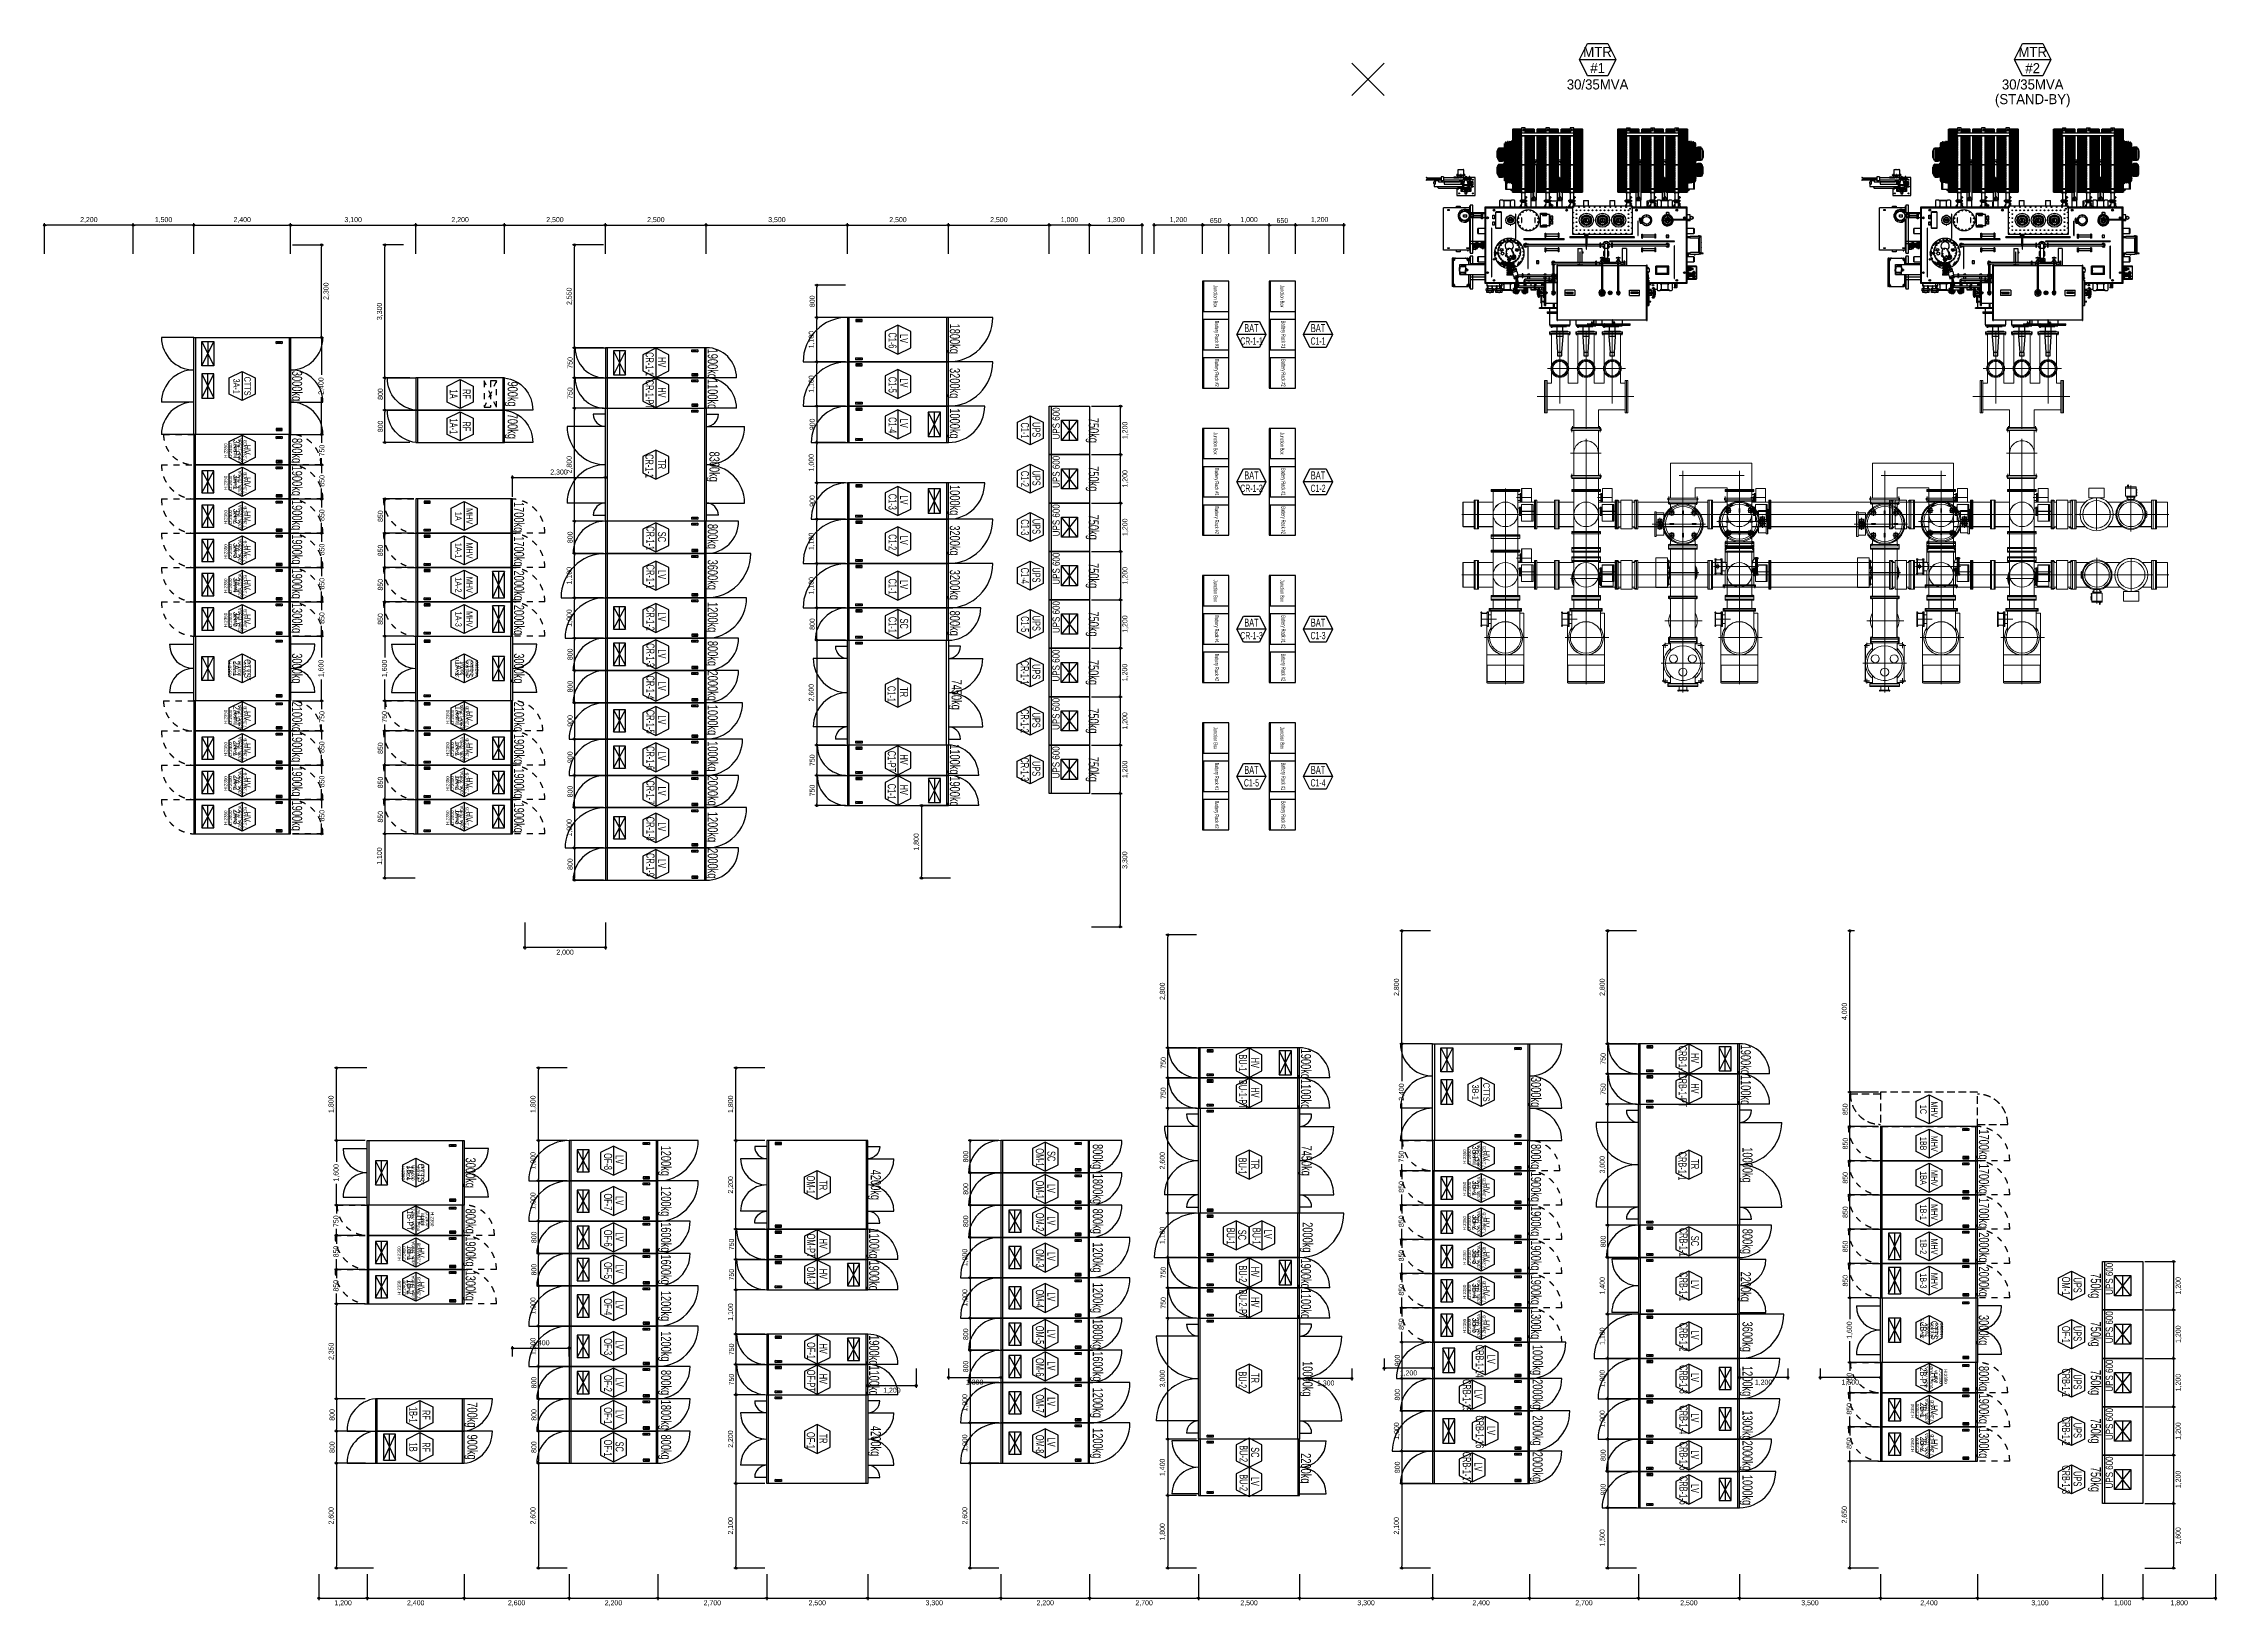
# Model space of a CAD drawing. Header units: millimetres. Extents: x 89978 to 501025, y -351975 to 835730.
# Drawn here: x 276625 to 330475, y -320500 to -281760 of the extents above; entities that cross this region are included whole.
import ezdxf
from ezdxf.enums import TextEntityAlignment as Align

# ---------------------------------------------------------------- set-up
doc = ezdxf.new("R2010")
doc.units = ezdxf.units.MM
doc.header["$LTSCALE"] = 150
for name, pattern in [('D1', [3, 1, -1, 1]), ('X-1F-PLAN$0$CENTER', [2, 1.25, -0.25, 0.25, -0.25]), ('XR-PLAN$0$X-2F-PLAN$0$HIDEN', [0.1875, 0.125, -0.0625])]:
    doc.linetypes.add(name, pattern=pattern)
doc.layers.get('Defpoints').update_dxf_attribs({"color": 150})
for name, color, linetype in [('------00 Switch Gear', 3, 'Continuous'), ('------00 Switch Gear_154kV', 4, 'Continuous'), ('------00 Switch Gear_GIS', 3, 'Continuous'), ('------00 Switch Gear_Number', 1, 'Continuous'), ('-----36 Dimension', 1, 'Continuous'), ('20251030_전기하중검토', 241, 'Continuous'), ('e-panel-name', 7, 'Continuous')]:
    doc.layers.add(name, color=color, linetype=linetype)
for name, color, linetype, plot in [('NOPLOT', 191, 'Continuous', False), ('X-1F-PLAN$0$A-ETC-전기 NOPLOT', 163, 'Continuous', False), ('X-1F-PLAN$0$Cen', 1, 'X-1F-PLAN$0$CENTER', False)]:
    doc.layers.add(name, color=color, linetype=linetype, plot=plot)
doc.styles.add('ELEC', font='')
doc.styles.get('ELEC').set_extended_font_data('Dotum')
doc.dimstyles.new('ELEC', dxfattribs={"dimscale": 100, "dimtxt": 2, "dimasz": 1, "dimexe": 2, "dimexo": 1, "dimgap": 1, "dimtad": 1, "dimdec": 0, "dimrnd": 0.25, "dimzin": 9, "dimdsep": 32, "dimlunit": 6, "dimtxsty": 'ELEC', "dimblk": 'Z_DOT', "dimcen": 3, "dimclrd": 7, "dimclre": 7, "dimclrt": 3, "dimadec": 0, "dimazin": 0, "dimtfac": 1, "dimtdec": 0, "dimtix": 1, "dimtmove": 2, "dimatfit": 1, "dimfxl": 1, "dimarcsym": 0})

msp = doc.modelspace()

# ---------------------------------------------------------------- texts
at = {"layer": '------00 Switch Gear', "style": 'ELEC', "width": 0.6}
for s, p in [('Junction Box', (305672.4, -288025)), ('Junction Box', (305672.4, -288025)), ('Junction Box', (307322.4, -288025)), ('Junction Box', (307322.4, -288025)), ('Battery Rack #1', (305703, -288975)), ('Battery Rack #1', (305703, -288975)), ('Battery Rack #1', (307353, -288975)), ('Battery Rack #1', (307353, -288975)), ('Battery Rack #2', (305703, -289925)), ('Battery Rack #2', (305703, -289925)), ('Battery Rack #2', (307353, -289925)), ('Battery Rack #2', (307353, -289925)), ('Junction Box', (305672.4, -291675)), ('Junction Box', (305672.4, -291675)), ('Junction Box', (307322.4, -291675)), ('Junction Box', (307322.4, -291675)), ('Battery Rack #1', (305703, -292625)), ('Battery Rack #1', (305703, -292625)), ('Battery Rack #1', (307353, -292625)), ('Battery Rack #1', (307353, -292625)), ('Battery Rack #2', (305703, -293575)), ('Battery Rack #2', (305703, -293575)), ('Battery Rack #2', (307353, -293575)), ('Battery Rack #2', (307353, -293575)), ('Junction Box', (305672.4, -295325)), ('Junction Box', (305672.4, -295325)), ('Junction Box', (307322.4, -295325)), ('Junction Box', (307322.4, -295325)), ('Battery Rack #1', (305703, -296275)), ('Battery Rack #1', (305703, -296275)), ('Battery Rack #1', (307353, -296275)), ('Battery Rack #1', (307353, -296275)), ('Battery Rack #2', (305703, -297225)), ('Battery Rack #2', (305703, -297225)), ('Battery Rack #2', (307353, -297225)), ('Battery Rack #2', (307353, -297225)), ('Junction Box', (305672.4, -298975)), ('Junction Box', (305672.4, -298975)), ('Junction Box', (307322.4, -298975)), ('Junction Box', (307322.4, -298975)), ('Battery Rack #1', (305703, -299925)), ('Battery Rack #1', (305703, -299925)), ('Battery Rack #1', (307353, -299925)), ('Battery Rack #1', (307353, -299925)), ('Battery Rack #2', (305703, -300875)), ('Battery Rack #2', (305703, -300875)), ('Battery Rack #2', (307353, -300875)), ('Battery Rack #2', (307353, -300875))]:
    msp.add_text(s, height=100, rotation=270, dxfattribs=at).set_placement(p, align=Align.MIDDLE_CENTER)
at = {"layer": '------00 Switch Gear_Number', "color": 2, "lineweight": -2, "style": 'ELEC'}
for s, p in [('MTR', (315136.5, -281970.7)), ('MTR', (315136.5, -281970.7)), ('MTR', (325919.7, -281970.7)), ('MTR', (325919.7, -281970.7)), ('30/35MVA', (315136.5, -282770.7)), ('30/35MVA', (315136.5, -282770.7)), ('#1', (315136.5, -282370.7)), ('#1', (315136.5, -282370.7)), ('30/35MVA', (325919.7, -282770.7)), ('30/35MVA', (325919.7, -282770.7)), ('#2', (325919.7, -282370.7)), ('#2', (325919.7, -282370.7)), ('(STAND-BY)', (325919.7, -283170.7)), ('(STAND-BY)', (325919.7, -283170.7))]:
    msp.add_text(s, height=250, dxfattribs=at).set_placement(p, align=Align.MIDDLE)
at = {"layer": '------00 Switch Gear_Number', "color": 0, "style": 'ELEC', "width": 0.7}
for s, p in [('C1-6', (297666.6, -289120.8)), ('LV', (297951.2, -289074)), ('CR-1-1', (291648.3, -289705.1)), ('HV', (291951.2, -289658.3)), ('CR-1-PT', (291648.3, -290455.1)), ('C1-5', (297666.6, -290220.8)), ('LV', (297951.2, -290174)), ('HV', (291951.2, -290408.3)), ('C1-4', (297666.6, -291220.8)), ('LV', (297951.2, -291174)), ('C1-1', (300946.6, -291352.3)), ('UPS', (301231.2, -291330.9)), ('CR-1-1', (291641.7, -292232.5)), ('TR', (291951.2, -292187.8)), ('C1-2', (300946.6, -292552.3)), ('UPS', (301231.2, -292530.9)), ('C1-3', (297666.6, -293120.8)), ('LV', (297951.2, -293074)), ('CR-1-1', (291666.6, -294020.8)), ('SC', (291951.2, -293989.1)), ('C1-2', (297666.6, -294120.8)), ('LV', (297951.2, -294074)), ('C1-3', (300946.6, -293752.3)), ('UPS', (301231.2, -293730.9)), ('CR-1-1', (291666.6, -294970.8)), ('LV', (291951.2, -294924)), ('C1-1', (297666.6, -295220.8)), ('LV', (297951.2, -295174)), ('C1-4', (300946.6, -294952.3)), ('UPS', (301231.2, -294930.9)), ('CR-1-2', (291666.6, -296020.8)), ('LV', (291951.2, -295974)), ('C1-1', (297666.6, -296170.8)), ('SC', (297951.2, -296139.1)), ('C1-5', (300946.6, -296152.3, 0)), ('UPS', (301231.2, -296130.9, 0)), ('CR-1-3', (291666.6, -296920.8)), ('LV', (291951.2, -296889.1)), ('CR-1-1', (300943.4, -297352.3, 0)), ('UPS', (301228, -297330.9, 0)), ('CR-1-4', (291666.6, -297720.8)), ('LV', (291951.2, -297689.1)), ('C1-1', (297641.7, -297882.5, 0)), ('TR', (297951.2, -297837.8, 0)), ('CR-1-5', (291666.6, -298570.8)), ('CR-1-2', (300943.4, -298552.3, 0)), ('LV', (291951.2, -298524)), ('UPS', (301228, -298530.9, 0)), ('CR-1-6', (291666.6, -299470.8)), ('LV', (291951.2, -299424)), ('C1-PT', (297648.3, -299555.1)), ('HV', (297951.2, -299508.3)), ('CR-1-3', (300943.4, -299752.3, 0)), ('UPS', (301228, -299730.9, 0)), ('CR-1-7', (291666.6, -300320.8)), ('LV', (291951.2, -300289.1)), ('C1-1', (297648.3, -300305.1)), ('HV', (297951.2, -300258.3)), ('CR-1-8', (291666.6, -301220.8)), ('LV', (291951.2, -301174)), ('CR-1-9', (291666.6, -302120.8)), ('LV', (291951.2, -302089.1)), ('BU-1', (306348.2, -307025)), ('HV', (306651, -307025)), ('CRB-1-1', (317248.3, -306955.1)), ('HV', (317551.2, -306908.3)), ('BU-1-PT', (306348.2, -307805.1)), ('CRB-1-PT', (317248.3, -307705.1)), ('HV', (306651, -307758.3)), ('HV', (317551.2, -307658.3)), ('OF-8', (290616.6, -309470.8)), ('LV', (290901.2, -309424)), ('OM-1', (301316.6, -309370.8)), ('SC', (301601.2, -309339.1)), ('BU-1', (306341.5, -309582.5)), ('TR', (306651.1, -309537.8)), ('CRB-1-1', (317241.7, -309582.5)), ('TR', (317551.2, -309537.8)), ('OM-1', (295641.7, -310047.5)), ('TR', (295951.2, -310059.2)), ('OM-1', (301316.6, -310170.8)), ('LV', (301601.2, -310139.1)), ('OF-7', (290616.6, -310470.8)), ('LV', (290901.2, -310439.1)), ('OF-6', (290616.6, -311370.8)), ('LV', (290901.2, -311339.1)), ('OM-2', (301316.6, -310970.8)), ('LV', (301601.2, -310939.1)), ('BU-1', (306046.4, -311320.8)), ('SC', (306331.1, -311289.1)), ('BU-1', (306686.4, -311320.8)), ('LV', (306971.1, -311274)), ('CRB-1-1', (317266.6, -311470.8)), ('OM-PT', (295648.3, -311555.1)), ('HV', (295951.2, -311508.3)), ('OM-3', (301316.6, -311870.8)), ('LV', (301601.2, -311824)), ('SC', (317551.2, -311439.1)), ('OF-5', (290616.6, -312170.8)), ('LV', (290901.2, -312139.1)), ('OM-1', (295648.3, -312305.1)), ('HV', (295951.2, -312258.3)), ('BU-2', (306348.2, -312255.1)), ('HV', (306651, -312208.3)), ('CRB-1-1', (317266.6, -312570.8)), ('OM-4', (301316.6, -312870.8)), ('LV', (301601.2, -312824)), ('BU-2-PT', (306348.2, -313005.1)), ('HV', (306651, -312958.3)), ('LV', (317551.2, -312524)), ('OM-1', (326746.2, -312555)), ('UPS', (327030.9, -312533.6)), ('OF-4', (290616.6, -313070.8)), ('LV', (290901.2, -313024)), ('OF-3', (290616.6, -314060.8)), ('LV', (290901.2, -314014)), ('OM-5', (301316.6, -313770.8)), ('LV', (301601.2, -313739.1)), ('CRB-1-2', (317266.6, -313820.8)), ('LV', (317551.2, -313774)), ('OF-1', (326746.2, -313755)), ('UPS', (327030.9, -313733.6)), ('OF-1', (295648.3, -314155.1)), ('HV', (295951.2, -314108.3)), ('OM-6', (301316.6, -314570.8)), ('LV', (301601.2, -314539.1)), ('CRB-1-14', (312216.7, -314420.8, 0)), ('LV', (312501.4, -314374, 0)), ('OF-2', (290616.6, -314970.8)), ('LV', (290901.2, -314939.1)), ('OF-PT', (295648.3, -314905.1)), ('HV', (295951.2, -314858.3)), ('BU-2', (306341.5, -314882.5, 0)), ('TR', (306651.1, -314837.8, 0)), ('CRB-1-15', (311896.7, -315270.8, 0)), ('CRB-1-3', (317266.6, -314870.8)), ('LV', (317551.2, -314824)), ('CRB-1-1', (326746.2, -314955)), ('UPS', (327030.9, -314933.6)), ('OM-7', (301316.6, -315470.8)), ('LV', (301601.2, -315424)), ('LV', (312181.4, -315239.1, 0)), ('CRB-1-4', (317266.6, -315870.8)), ('OF-1', (290616.6, -315770.8)), ('LV', (290901.2, -315739.1)), ('CRB-1-16', (312216.7, -316170.8, 0)), ('LV', (312501.4, -316139.1, 0)), ('LV', (317551.2, -315824)), ('CRB-1-2', (326746.2, -316155)), ('UPS', (327030.9, -316133.6)), ('OF-1', (290616.6, -316570.8)), ('SC', (290901.2, -316539.1)), ('OF-1', (295641.7, -316382.5)), ('TR', (295951.2, -316337.8)), ('OM-8', (301316.6, -316473.7)), ('LV', (301601.2, -316426.9)), ('BU-2', (306366.4, -316710.8, 0)), ('SC', (306651.1, -316679.1, 0)), ('CRB-1-5', (317266.6, -316770.8)), ('CRB-1-17', (311896.7, -317070.8, 0)), ('LV', (312181.4, -317039.1, 0)), ('LV', (317551.2, -316739.1)), ('CRB-1-3', (326746.2, -317355)), ('UPS', (327030.9, -317333.6)), ('BU-2', (306366.4, -317430.8, 0)), ('LV', (306651.1, -317399.1, 0)), ('CRB-1-6', (317266.6, -317620.8)), ('LV', (317551.2, -317574))]:
    msp.add_text(s, height=200, rotation=270, dxfattribs=at).set_placement(p, align=Align.MIDDLE_CENTER)
at = {"layer": '------00 Switch Gear_Number', "color": 0, "style": 'ELEC'}
for s, height, width, p in [('CR-1-1', 180, 0.6, (306560, -289135)), ('BAT', 200, 0.7, (306560, -288815)), ('BAT', 200, 0.7, (308210, -288815)), ('C1-1', 180, 0.6, (308210, -289135)), ('BAT', 200, 0.7, (306560, -292465)), ('BAT', 200, 0.7, (308210, -292465)), ('CR-1-2', 180, 0.6, (306560, -292785)), ('C1-2', 180, 0.6, (308210, -292785)), ('BAT', 200, 0.7, (306560, -296115)), ('BAT', 200, 0.7, (308210, -296115)), ('CR-1-3', 180, 0.6, (306560, -296435)), ('C1-3', 180, 0.6, (308210, -296435)), ('BAT', 200, 0.7, (306560, -299765)), ('BAT', 200, 0.7, (308210, -299765)), ('C1-5', 180, 0.6, (306560, -300085)), ('C1-4', 180, 0.6, (308210, -300085))]:
    msp.add_text(s, height=height, dxfattribs=dict(at, width=width)).set_placement(p, align=Align.MIDDLE_CENTER)
at = {"layer": '------00 Switch Gear_Number', "color": 7, "lineweight": -2, "style": 'ELEC', "width": 0.7}
for s, p in [('3A-1', (281410.4, -290254.4)), ('CTTS', (281682, -290252.5)), ('3A-PT', (281410.4, -291829.4)), ('HV', (281682, -291827.5)), ('3A-1', (281410.4, -292629.4)), ('HV', (281682, -292627.5)), ('3A-2', (281410.4, -293479.4)), ('HV', (281682, -293477.5)), ('1A', (286910.4, -293479.4)), ('MHV', (287182, -293477.5)), ('3A-3', (281410.4, -294329.4)), ('HV', (281682, -294327.5)), ('1A-1', (286910.4, -294329.4)), ('MHV', (287182, -294327.5)), ('3A-4', (281410.4, -295179.4)), ('HV', (281682, -295177.5)), ('1A-2', (286910.4, -295179.4)), ('MHV', (287182, -295177.5)), ('3A-5', (281410.4, -296029.4)), ('HV', (281682, -296027.5)), ('1A-3', (286910.4, -296029.4)), ('MHV', (287182, -296027.5)), ('2A-1', (281410.4, -297254.4)), ('CTTS', (281682, -297252.5)), ('1A-1', (286910.4, -297254.4)), ('CTTS', (287182, -297252.5)), ('2A-PT', (281410.4, -298429.4)), ('1A-PT', (286910.4, -298429.4)), ('HV', (281682, -298427.5)), ('HV', (287182, -298427.5)), ('2A-1', (281410.4, -299229.4)), ('HV', (281682, -299227.5)), ('1A-1', (286910.4, -299229.4)), ('HV', (287182, -299227.5)), ('2A-2', (281410.4, -300079.4)), ('1A-2', (286910.4, -300079.4)), ('HV', (281682, -300077.5)), ('HV', (287182, -300077.5)), ('2A-3', (281410.4, -300929.4)), ('HV', (281682, -300927.5)), ('1A-3', (286910.4, -300929.4)), ('HV', (287182, -300927.5)), ('3B-1', (312110.5, -307754.4, 0)), ('CTTS', (312382.2, -307752.5, 0)), ('1C', (323210.4, -308179.4)), ('MHV', (323482, -308177.5)), ('1BB', (323210.4, -309029.4)), ('MHV', (323482, -309027.5)), ('1B-1', (285710.4, -309754.4)), ('CTTS', (285982, -309752.5)), ('3B-PT', (312110.5, -309329.4, 0)), ('HV', (312382.2, -309327.5, 0)), ('3B-1', (312110.5, -310129.4, 0)), ('HV', (312382.2, -310127.5, 0)), ('1BA', (323210.4, -309879.4)), ('MHV', (323482, -309877.5)), ('1B-1', (323210.4, -310729.4)), ('MHV', (323482, -310727.5)), ('1B-PT', (285710.4, -310929.4)), ('HV', (285982, -310927.5)), ('3B-2', (312110.5, -310979.4, 0)), ('HV', (312382.2, -310977.5, 0)), ('1B-1', (285710.4, -311729.4)), ('HV', (285982, -311727.5)), ('3B-3', (312110.5, -311829.4, 0)), ('HV', (312382.2, -311827.5, 0)), ('1B-2', (323210.4, -311579.4)), ('MHV', (323482, -311577.5)), ('1B-3', (323210.4, -312429.4)), ('MHV', (323482, -312427.5)), ('1B-2', (285710.4, -312579.4)), ('HV', (285982, -312577.5)), ('3B-4', (312110.5, -312679.4, 0)), ('HV', (312382.2, -312677.5, 0)), ('3B-5', (312110.5, -313529.4, 0)), ('HV', (312382.2, -313527.5, 0)), ('2B-1', (323210.4, -313654.4)), ('CTTS', (323482, -313652.5)), ('2B-PT', (323210.4, -314829.4)), ('HV', (323482, -314827.5)), ('2B-1', (323210.4, -315629.4)), ('HV', (323482, -315627.5)), ('2B-2', (323210.4, -316479.4)), ('HV', (323482, -316477.5))]:
    msp.add_text(s, height=160, rotation=270, dxfattribs=at).set_placement(p, align=Align.MIDDLE)
at = {"layer": '------00 Switch Gear_Number', "color": 7, "style": 'ELEC', "width": 0.7}
for s, p in [('1A', (286790, -290450)), ('RF', (287110, -290450)), ('1A-1', (286790, -291250)), ('RF', (287110, -291250)), ('1B-1', (285790, -315750)), ('RF', (286110, -315750)), ('1B', (285790, -316550)), ('RF', (286110, -316550))]:
    msp.add_text(s, height=200, rotation=270, dxfattribs=at).set_placement(p, align=Align.MIDDLE_CENTER)
at = {"layer": '20251030_전기하중검토', "style": 'ELEC', "width": 0.7}
for s, p in [('1800kg', (299179.5, -289079.3)), ('1900kg', (293179.5, -289700)), ('3000kg', (282879.5, -290250)), ('900kg', (288221.5, -290450)), ('1100kg', (293179.5, -290450)), ('3200kg', (299179.5, -290179.3)), ('700kg', (288221.5, -291250)), ('1000kg', (299179.5, -291179.3)), ('750kg', (302621.5, -291350)), ('800kg', (282879.5, -291850)), ('1900kg', (282879.5, -292600)), ('8300kg', (293221.5, -292250)), ('750kg', (302621.5, -292550)), ('1000kg', (299179.5, -293079.3)), ('1900kg', (282879.5, -293450)), ('1700kg', (288379.5, -293500)), ('750kg', (302621.5, -293750)), ('1900kg', (282879.5, -294300)), ('1700kg', (288379.5, -294350)), ('800kg', (293179.5, -293979.3)), ('3200kg', (299179.5, -294079.3)), ('1900kg', (282879.5, -295150)), ('2000kg', (288379.5, -295200)), ('3600kg', (293179.5, -294929.3)), ('3200kg', (299179.5, -295179.3)), ('750kg', (302621.5, -294950)), ('1200kg', (293179.5, -295979.3)), ('1300kg', (282879.5, -296000)), ('2000kg', (288379.5, -296050)), ('800kg', (299179.5, -296129.3)), ('750kg', (302621.5, -296150, 0)), ('800kg', (293179.5, -296879.3)), ('3000kg', (282879.5, -297250)), ('3000kg', (288379.5, -297250)), ('750kg', (302618.3, -297350, 0)), ('2000kg', (293179.5, -297679.3)), ('7450kg', (299221.5, -297900, 0)), ('2100kg', (282879.5, -298450)), ('2100kg', (288379.5, -298450)), ('1000kg', (293179.5, -298529.3)), ('750kg', (302618.3, -298550, 0)), ('1900kg', (282879.5, -299200)), ('1900kg', (288379.5, -299250)), ('1000kg', (293179.5, -299429.3)), ('1100kg', (299179.5, -299504.3)), ('1900kg', (282879.5, -300050)), ('1900kg', (288379.5, -300100)), ('2000kg', (293179.5, -300279.3)), ('1900kg', (299179.5, -300300)), ('750kg', (302618.3, -299750, 0)), ('1900kg', (282879.5, -300900)), ('1900kg', (288379.5, -300950)), ('1200kg', (293179.5, -301179.3)), ('2000kg', (293179.5, -302079.3)), ('1900kg', (307879.3, -307050)), ('1900kg', (318779.5, -306950)), ('1100kg', (307879.3, -307800)), ('3000kg', (313579.6, -307750, 0)), ('1100kg', (318779.5, -307700)), ('1200kg', (292021.5, -309452.8, 0)), ('800kg', (302721.5, -309350, 0)), ('7450kg', (307894.8, -309449.7)), ('800kg', (313579.6, -309350, 0)), ('1700kg', (324679.5, -309050)), ('3000kg', (287179.5, -309750)), ('10000kg', (318821.5, -309557.5)), ('1700kg', (324679.5, -309900)), ('1200kg', (292021.5, -310452.8, 0)), ('4200kg', (297221.5, -310050)), ('1800kg', (302721.5, -310150, 0)), ('1900kg', (313579.6, -310100, 0)), ('800kg', (287179.5, -310950)), ('800kg', (302721.5, -310950, 0)), ('1900kg', (313579.6, -310950, 0)), ('1700kg', (324679.5, -310750)), ('1600kg', (292021.5, -311350, 0)), ('1100kg', (297179.5, -311503.2)), ('2000kg', (307921.3, -311350)), ('800kg', (318821.5, -311450, 0)), ('2000kg', (324679.5, -311600)), ('1900kg', (287179.5, -311700)), ('1200kg', (302721.5, -311850, 0)), ('1900kg', (313579.6, -311800, 0)), ('1300kg', (287179.5, -312550)), ('1600kg', (292021.5, -312150, 0)), ('1900kg', (297179.5, -312300)), ('1900kg', (307879.3, -312250)), ('1900kg', (313579.6, -312650, 0)), ('2200kg', (318779.5, -312575)), ('2000kg', (324679.5, -312450)), ('750kg', (327453, -312550)), ('1200kg', (292021.5, -313052.8, 0)), ('1200kg', (302721.5, -312850, 0)), ('1100kg', (307879.3, -313000)), ('1800kg', (302721.5, -313750, 0)), ('1300kg', (313579.6, -313500, 0)), ('3000kg', (324679.5, -313650)), ('1200kg', (292021.5, -314052.8, 0)), ('1900kg', (297179.5, -314150)), ('3600kg', (318821.5, -313813.6, 0)), ('750kg', (327453, -313750)), ('1600kg', (302721.5, -314550, 0)), ('10000kg', (307921.3, -314857.5, 0)), ('1000kg', (313621.6, -314390.2, 0)), ('800kg', (292021.5, -314950, 0)), ('1100kg', (297179.5, -314900)), ('2000kg', (313621.6, -315240.2, 0)), ('1200kg', (318821.5, -314913.6, 0)), ('800kg', (324679.5, -314850)), ('750kg', (327453, -314950)), ('700kg', (287221.5, -315750, 0)), ('1800kg', (292021.5, -315750, 0)), ('1200kg', (302721.5, -315450, 0)), ('1900kg', (324679.5, -315600)), ('4200kg', (297221.5, -316400)), ('1200kg', (302721.5, -316452.8, 0)), ('2000kg', (313621.6, -316140.2, 0)), ('1300kg', (318821.5, -316013.6, 0)), ('1300kg', (324679.5, -316450)), ('750kg', (327453, -316150)), ('900kg', (287221.5, -316550, 0)), ('800kg', (292021.5, -316550, 0)), ('2000kg', (318821.5, -316763.6, 0)), ('2200kg', (307879.3, -317075, 0)), ('2000kg', (313621.6, -317040.2, 0)), ('750kg', (327453, -317350)), ('1000kg', (318821.5, -317613.6, 0))]:
    msp.add_text(s, height=250, rotation=270, dxfattribs=at).set_placement(p, align=Align.MIDDLE)
at = {"layer": 'NOPLOT', "linetype": 'D1', "style": 'ELEC'}
for s, rotation, p in [('H:2350', 90, (281140, -291850)), ('D:2400', 90, (281260, -291850)), ('W:800', 90, (281380, -291850)), ('630A,1250A', 90, (281500, -291850)), ('7.2kV VCB', 90, (281620, -291850)), ('630A,1250A', 90, (281500, -292650)), ('7.2kV VCB', 90, (281620, -292650)), ('H:2350', 90, (281140, -292650)), ('D:2400', 90, (281260, -292650)), ('W:900', 90, (281380, -292650)), ('H:2350', 90, (281140, -293500)), ('D:2400', 90, (281260, -293500)), ('W:900', 90, (281380, -293500)), ('630A,1250A', 90, (281500, -293500)), ('7.2kV VCB', 90, (281620, -293500)), ('H:2350', 90, (281140, -294350)), ('D:2400', 90, (281260, -294350)), ('W:900', 90, (281380, -294350)), ('630A,1250A', 90, (281500, -294350)), ('7.2kV VCB', 90, (281620, -294350)), ('H:2350', 90, (281140, -295200)), ('D:2400', 90, (281260, -295200)), ('W:900', 90, (281380, -295200)), ('630A,1250A', 90, (281500, -295200)), ('7.2kV VCB', 90, (281620, -295200)), ('H:2350', 90, (281140, -296050)), ('D:2400', 90, (281260, -296050)), ('W:900', 90, (281380, -296050)), ('630A,1250A', 90, (281500, -296050)), ('7.2kV VCB', 90, (281620, -296050)), ('H:2350', 270, (281240, -297250)), ('D:2500', 270, (281360, -297250)), ('W:1600', 270, (281480, -297250)), ('2000A', 270, (281600, -297250)), ('7.2kV CTTS', 270, (281720, -297250)), ('7.2kV CTTS', 90, (286880, -297250)), ('2000A', 90, (287000, -297250)), ('W:1600', 90, (287120, -297250)), ('D:2500', 90, (287240, -297250)), ('H:2350', 90, (287360, -297250)), ('H:2350', 90, (281140, -298450)), ('D:2400', 90, (281260, -298450)), ('W:800', 90, (281380, -298450)), ('630A,1250A', 90, (281500, -298450)), ('7.2kV VCB', 90, (281620, -298450)), ('H:2350', 90, (286640, -298450)), ('D:2400', 90, (286760, -298450)), ('W:800', 90, (286880, -298450)), ('630A,1250A', 90, (287000, -298450)), ('7.2kV VCB', 90, (287120, -298450)), ('H:2350', 90, (281140, -299250)), ('D:2400', 90, (281260, -299250)), ('W:900', 90, (281380, -299250)), ('630A,1250A', 90, (281500, -299250)), ('7.2kV VCB', 90, (281620, -299250)), ('H:2350', 90, (286640, -299250)), ('D:2400', 90, (286760, -299250)), ('W:800', 90, (286880, -299250)), ('630A,1250A', 90, (287000, -299250)), ('7.2kV VCB', 90, (287120, -299250)), ('H:2350', 90, (281140, -300100)), ('D:2400', 90, (281260, -300100)), ('630A,1250A', 90, (281500, -300100)), ('7.2kV VCB', 90, (281620, -300100)), ('H:2350', 90, (286640, -300100)), ('D:2400', 90, (286760, -300100)), ('630A,1250A', 90, (287000, -300100)), ('7.2kV VCB', 90, (287120, -300100)), ('W:900', 90, (281380, -300100)), ('W:800', 90, (286880, -300100)), ('H:2350', 90, (281140, -300950)), ('D:2400', 90, (281260, -300950)), ('W:900', 90, (281380, -300950)), ('630A,1250A', 90, (281500, -300950)), ('7.2kV VCB', 90, (281620, -300950)), ('H:2350', 90, (286640, -300950)), ('D:2400', 90, (286760, -300950)), ('W:800', 90, (286880, -300950)), ('630A,1250A', 90, (287000, -300950)), ('7.2kV VCB', 90, (287120, -300950)), ('630A,1250A', 90, (312200.2, -309350, 0)), ('H:2350', 270, (285540, -309750)), ('D:2500', 270, (285660, -309750)), ('W:1600', 270, (285780, -309750)), ('2000A', 270, (285900, -309750)), ('7.2kV CTTS', 270, (286020, -309750)), ('H:2350', 90, (311840.2, -309350, 0)), ('D:2400', 90, (311960.2, -309350, 0)), ('W:800', 90, (312080.2, -309350, 0)), ('7.2kV VCB', 90, (312320.2, -309350, 0)), ('H:2350', 90, (311840.2, -310150, 0)), ('D:2400', 90, (311960.2, -310150, 0)), ('W:900', 90, (312080.2, -310150, 0)), ('630A,1250A', 90, (312200.2, -310150, 0)), ('7.2kV VCB', 90, (312320.2, -310150, 0)), ('7.2kV VCB', 270, (285780, -310900)), ('630A,1250A', 270, (285900, -310900)), ('630A,1250A', 90, (312200.2, -311000, 0)), ('W:800', 270, (286020, -310900)), ('D:2400', 270, (286140, -310900)), ('H:2350', 270, (286260, -310900)), ('H:2350', 90, (311840.2, -311000, 0)), ('D:2400', 90, (311960.2, -311000, 0)), ('W:900', 90, (312080.2, -311000, 0)), ('7.2kV VCB', 90, (312320.2, -311000, 0)), ('H:2350', 90, (285440, -311750)), ('D:2400', 90, (285560, -311750)), ('W:900', 90, (285680, -311750)), ('630A,1250A', 90, (285800, -311750)), ('7.2kV VCB', 90, (285920, -311750)), ('H:2350', 90, (311840.2, -311850, 0)), ('D:2400', 90, (311960.2, -311850, 0)), ('W:900', 90, (312080.2, -311850, 0)), ('630A,1250A', 90, (312200.2, -311850, 0)), ('7.2kV VCB', 90, (312320.2, -311850, 0)), ('630A,1250A', 90, (285800, -312600)), ('H:2350', 90, (285440, -312600)), ('D:2400', 90, (285560, -312600)), ('W:900', 90, (285680, -312600)), ('7.2kV VCB', 90, (285920, -312600)), ('H:2350', 90, (311840.2, -312700, 0)), ('D:2400', 90, (311960.2, -312700, 0)), ('W:900', 90, (312080.2, -312700, 0)), ('630A,1250A', 90, (312200.2, -312700, 0)), ('7.2kV VCB', 90, (312320.2, -312700, 0)), ('H:2350', 90, (311840.2, -313550, 0)), ('D:2400', 90, (311960.2, -313550, 0)), ('W:900', 90, (312080.2, -313550, 0)), ('630A,1250A', 90, (312200.2, -313550, 0)), ('7.2kV VCB', 90, (312320.2, -313550, 0)), ('7.2kV CTTS', 90, (323180, -313650)), ('2000A', 90, (323300, -313650)), ('W:1600', 90, (323420, -313650)), ('D:2500', 90, (323540, -313650)), ('H:2350', 90, (323660, -313650)), ('7.2kV VCB', 270, (323280, -314800)), ('630A,1250A', 270, (323400, -314800)), ('W:800', 270, (323520, -314800)), ('D:2400', 270, (323640, -314800)), ('H:2350', 270, (323760, -314800)), ('H:2350', 90, (322940, -315650)), ('D:2400', 90, (323060, -315650)), ('W:900', 90, (323180, -315650)), ('630A,1250A', 90, (323300, -315650)), ('7.2kV VCB', 90, (323420, -315650)), ('H:2350', 90, (322940, -316500)), ('D:2400', 90, (323060, -316500)), ('W:900', 90, (323180, -316500)), ('630A,1250A', 90, (323300, -316500)), ('7.2kV VCB', 90, (323420, -316500))]:
    msp.add_text(s, height=80, rotation=rotation, dxfattribs=at).set_placement(p, align=Align.MIDDLE)

# ---------------------------------------------------------------- blocks, each defined once
blk = doc.blocks.new('X-1F-PLAN$0$top tr')
at = {"layer": '------00 Switch Gear_154kV', "linetype": 'Continuous'}
for p, q in [((321023, 116908), (320995, 116498)), ((321131, 116988), (321021, 116988)), ((321021, 116988), (321021, 116913)), ((321023, 116908), (321129, 116908)), ((321157, 116498), (321129, 116908)), ((321131, 116913), (321131, 116988)), ((321673, 116908), (321645, 116498)), ((321781, 116988), (321671, 116988)), ((321671, 116988), (321671, 116913)), ((321673, 116908), (321779, 116908)), ((321807, 116498), (321779, 116908)), ((321781, 116913), (321781, 116988)), ((322323, 116908), (322295, 116498)), ((322431, 116988), (322321, 116988)), ((322321, 116988), (322321, 116913)), ((322323, 116908), (322429, 116908)), ((322457, 116498), (322429, 116908)), ((322431, 116913), (322431, 116988)), ((321279, 116398), (320874, 116398)), ((320874, 116398), (320874, 116378)), ((321279, 116378), (320874, 116378)), ((321157, 116498), (320995, 116498)), ((320995, 116498), (320995, 116398)), ((321001, 116378), (321001, 116265)), ((321151, 116265), (321151, 116378)), ((321157, 116398), (321157, 116498)), ((321279, 116378), (321279, 116398)), ((321929, 116398), (321524, 116398)), ((321524, 116398), (321524, 116378)), ((321929, 116378), (321524, 116378)), ((321807, 116498), (321645, 116498)), ((321645, 116498), (321645, 116398)), ((321651, 116378), (321651, 116265)), ((321801, 116265), (321801, 116378)), ((321807, 116398), (321807, 116498)), ((321929, 116378), (321929, 116398)), ((322579, 116398), (322174, 116398)), ((322174, 116398), (322174, 116378)), ((322579, 116378), (322174, 116378)), ((322457, 116498), (322295, 116498)), ((322295, 116498), (322295, 116398)), ((322301, 116378), (322301, 116265)), ((322451, 116265), (322451, 116378)), ((322457, 116398), (322457, 116498)), ((322579, 116378), (322579, 116398)), ((320211, 116112), (320211, 114744)), ((320223, 116112), (320211, 116112)), ((320223, 116112), (320223, 114744)), ((321070, 116097), (320223, 116097)), ((320642, 116227), (320634, 116227)), ((320634, 116227), (320634, 116197)), ((320642, 116197), (320634, 116197)), ((321009, 116227), (320642, 116227)), ((321009, 116197), (320642, 116197)), ((320649, 116228), (320655, 116228)), ((320649, 116228), (320649, 116227)), ((320655, 116228), (320979, 116228)), ((320822, 116197), (320822, 116097)), ((321322, 116248), (320830, 116248)), ((320830, 116248), (320830, 116228)), ((321244, 116265), (320909, 116265)), ((320909, 116265), (320909, 116248)), ((321241, 116254), (320911, 116254)), ((320979, 116228), (320985, 116228)), ((320985, 116228), (321108, 116228)), ((320985, 116227), (320985, 116228)), ((320999, 116188), (320999, 116197)), ((321019, 116188), (320999, 116188)), ((321017, 116227), (321009, 116227)), ((321017, 116197), (321009, 116197)), ((321108, 116227), (321017, 116227)), ((321017, 116197), (321017, 116227)), ((321108, 116197), (321017, 116197)), ((321017, 116188), (321017, 116186)), ((321017, 116186), (321041, 116186)), ((321018, 116183), (321018, 116186)), ((321018, 116183), (321040, 116183)), ((321069, 116188), (321019, 116188)), ((321019, 116173), (321019, 116183)), ((321024, 116173), (321019, 116173)), ((321024, 116173), (321019, 116173)), ((321019, 116163), (321019, 116173)), ((321024, 116163), (321019, 116163)), ((321023, 116163), (321023, 116151)), ((321035, 116151), (321023, 116151)), ((321023, 116151), (321025, 116149)), ((321024, 116173), (321024, 116183)), ((321034, 116173), (321024, 116173)), ((321034, 116173), (321024, 116173)), ((321024, 116163), (321024, 116173)), ((321024, 116163), (321024, 116150)), ((321034, 116163), (321024, 116163)), ((321025, 116149), (321033, 116149)), ((321033, 116149), (321035, 116151)), ((321034, 116173), (321034, 116183)), ((321038, 116173), (321034, 116173)), ((321038, 116173), (321034, 116173)), ((321034, 116163), (321034, 116173)), ((321034, 116163), (321034, 116150)), ((321038, 116163), (321034, 116163)), ((321035, 116151), (321035, 116163)), ((321038, 116173), (321038, 116183)), ((321038, 116163), (321038, 116173)), ((321040, 116183), (321040, 116186)), ((321041, 116186), (321041, 116188)), ((321070, 116097), (321070, 116187)), ((321070, 116097), (321079, 116097)), ((321079, 116097), (321079, 116187)), ((321529, 116097), (321079, 116097)), ((321108, 116228), (321266, 116228)), ((321271, 116227), (321108, 116227)), ((321271, 116197), (321108, 116197)), ((321244, 116248), (321244, 116265)), ((321291, 116273), (321261, 116273)), ((321261, 116273), (321261, 116248)), ((321264, 116275), (321288, 116275)), ((321264, 116275), (321264, 116273)), ((321267, 116283), (321265, 116282)), ((321265, 116282), (321265, 116275)), ((321272, 116228), (321266, 116228)), ((321267, 116283), (321285, 116283)), ((321271, 116282), (321271, 116275)), ((321271, 116227), (321277, 116227)), ((321271, 116197), (321277, 116197)), ((321272, 116228), (321454, 116228)), ((321272, 116227), (321272, 116228)), ((321448, 116227), (321277, 116227)), ((321277, 116197), (321277, 116227)), ((321448, 116197), (321277, 116197)), ((321282, 116282), (321282, 116275)), ((321287, 116282), (321285, 116283)), ((321287, 116282), (321287, 116275)), ((321288, 116273), (321288, 116275)), ((321291, 116248), (321291, 116273)), ((321322, 116228), (321322, 116248)), ((321330, 116097), (321330, 116197)), ((321589, 116227), (321448, 116227)), ((321448, 116197), (321448, 116227)), ((321589, 116197), (321448, 116197)), ((321454, 116228), (321589, 116228)), ((321454, 116228), (321454, 116227)), ((321472, 116197), (321472, 116097)), ((321972, 116248), (321480, 116248)), ((321480, 116248), (321480, 116228)), ((321529, 116097), (321529, 116187)), ((321538, 116097), (321529, 116097)), ((321538, 116097), (321538, 116187)), ((322429, 116097), (321538, 116097)), ((321539, 116188), (321589, 116188)), ((321894, 116265), (321559, 116265)), ((321559, 116265), (321559, 116248)), ((321891, 116254), (321561, 116254)), ((321567, 116188), (321567, 116186)), ((321567, 116186), (321591, 116186)), ((321568, 116183), (321568, 116186)), ((321568, 116183), (321590, 116183)), ((321569, 116173), (321569, 116183)), ((321574, 116173), (321569, 116173)), ((321574, 116173), (321569, 116173)), ((321569, 116163), (321569, 116173)), ((321574, 116163), (321569, 116163)), ((321573, 116163), (321573, 116151)), ((321585, 116151), (321573, 116151)), ((321573, 116151), (321575, 116149)), ((321574, 116173), (321574, 116183)), ((321584, 116173), (321574, 116173)), ((321584, 116173), (321574, 116173)), ((321574, 116163), (321574, 116173)), ((321574, 116163), (321574, 116150)), ((321584, 116163), (321574, 116163)), ((321575, 116149), (321583, 116149)), ((321583, 116149), (321585, 116151)), ((321584, 116173), (321584, 116183)), ((321588, 116173), (321584, 116173)), ((321588, 116173), (321584, 116173)), ((321584, 116163), (321584, 116173)), ((321584, 116163), (321584, 116150)), ((321588, 116163), (321584, 116163)), ((321585, 116151), (321585, 116163)), ((321588, 116173), (321588, 116183)), ((321588, 116163), (321588, 116173)), ((321589, 116228), (321606, 116228)), ((321610, 116227), (321589, 116227)), ((321610, 116197), (321589, 116197)), ((321609, 116188), (321589, 116188)), ((321590, 116183), (321590, 116186)), ((321591, 116186), (321591, 116188)), ((321606, 116228), (321678, 116228)), ((321609, 116197), (321609, 116188)), ((321682, 116227), (321610, 116227)), ((321682, 116197), (321610, 116197)), ((321680, 116228), (321678, 116228)), ((321680, 116227), (321680, 116228)), ((321682, 116227), (321685, 116227)), ((321682, 116197), (321685, 116197)), ((321685, 116197), (321685, 116227)), ((321980, 116223), (321685, 116223)), ((321894, 116248), (321894, 116265)), ((321941, 116273), (321911, 116273)), ((321911, 116273), (321911, 116248)), ((321914, 116275), (321938, 116275)), ((321914, 116275), (321914, 116273)), ((321917, 116283), (321915, 116282)), ((321915, 116282), (321915, 116275)), ((321917, 116283), (321935, 116283)), ((321921, 116282), (321921, 116275)), ((321932, 116282), (321932, 116275)), ((321937, 116282), (321935, 116283)), ((321937, 116282), (321937, 116275)), ((321938, 116273), (321938, 116275)), ((321941, 116248), (321941, 116273)), ((321972, 116223), (321972, 116248)), ((321980, 116097), (321980, 116223)), ((322630, 116223), (322122, 116223)), ((322122, 116223), (322122, 116097)), ((322622, 116248), (322130, 116248)), ((322130, 116248), (322130, 116223)), ((322544, 116265), (322209, 116265)), ((322209, 116265), (322209, 116248)), ((322541, 116254), (322211, 116254)), ((322429, 116112), (322429, 114744)), ((322441, 116112), (322429, 116112)), ((322441, 116112), (322441, 114744)), ((322689, 115933), (322441, 115933)), ((322689, 115918), (322441, 115918)), ((322689, 115918), (322441, 115918)), ((322689, 115898), (322441, 115898)), ((322441, 115814), (322876, 115814)), ((322441, 115798), (322876, 115798)), ((322516, 115684), (322516, 115798)), ((322536, 115684), (322536, 115798)), ((322544, 116248), (322544, 116265)), ((322591, 116273), (322561, 116273)), ((322561, 116273), (322561, 116248)), ((322564, 116275), (322588, 116275)), ((322564, 116275), (322564, 116273)), ((322567, 116283), (322565, 116282)), ((322565, 116282), (322565, 116275)), ((322567, 116283), (322585, 116283)), ((322571, 116282), (322571, 116275)), ((322582, 116282), (322582, 116275)), ((322587, 116282), (322585, 116283)), ((322587, 116282), (322587, 116275)), ((322588, 116273), (322588, 116275)), ((322591, 116248), (322591, 116273)), ((322622, 116223), (322622, 116248)), ((322630, 115933), (322630, 116223)), ((322630, 115814), (322630, 115898)), ((322689, 115918), (322689, 115933)), ((322689, 115898), (322689, 115918)), ((322818, 115798), (322818, 115491)), ((322876, 115814), (322876, 115798)), ((319471, 115302), (319541, 115302)), ((319471, 115302), (319471, 115294)), ((319471, 115294), (319503, 115294)), ((319476, 115188), (319476, 115294)), ((319509, 115294), (319541, 115294)), ((319536, 115188), (319536, 115294)), ((319541, 115302), (319541, 115294)), ((319586, 115347), (319586, 115188)), ((319668, 115367), (319606, 115367)), ((319668, 115367), (319884, 115367)), ((319668, 115355), (319668, 115367)), ((319668, 115355), (319884, 115355)), ((319693, 115355), (319693, 115203)), ((319859, 115203), (319859, 115355)), ((319946, 115367), (319884, 115367)), ((319884, 115355), (319884, 115367)), ((319966, 115188), (319966, 115347)), ((320018, 115338), (319966, 115338)), ((320067, 115553), (320049, 115553)), ((320049, 115303), (320067, 115303)), ((320069, 115443), (320067, 115443)), ((320067, 115443), (320067, 115413)), ((320069, 115413), (320067, 115413)), ((320093, 115443), (320069, 115443)), ((320093, 115413), (320069, 115413)), ((320079, 115538), (320072, 115538)), ((320072, 115318), (320079, 115318)), ((320128, 115453), (320088, 115453)), ((320088, 115453), (320088, 115443)), ((320088, 115413), (320088, 115403)), ((320128, 115403), (320088, 115403)), ((320096, 115443), (320093, 115443)), ((320096, 115413), (320093, 115413)), ((320122, 115443), (320096, 115443)), ((320122, 115413), (320096, 115413)), ((320169, 115338), (320100, 115338)), ((320169, 115484), (320102, 115485)), ((320102, 115371), (320169, 115371)), ((320114, 115485), (320108, 115503)), ((320108, 115353), (320114, 115371)), ((320126, 115443), (320122, 115443)), ((320126, 115413), (320122, 115413)), ((320128, 115647), (320123, 115647)), ((320123, 115638), (320128, 115638)), ((320131, 115443), (320126, 115443)), ((320131, 115413), (320126, 115413)), ((320169, 115647), (320128, 115647)), ((320128, 115638), (320169, 115638)), ((320128, 115443), (320128, 115453)), ((320128, 115403), (320128, 115413)), ((320135, 115443), (320131, 115443)), ((320131, 115413), (320131, 115443)), ((320135, 115413), (320131, 115413)), ((320133, 115437), (320133, 115419)), ((320134, 115437), (320133, 115437)), ((320134, 115437), (320141, 115437)), ((320134, 115437), (320134, 115437)), ((320134, 115428), (320141, 115428)), ((320134, 115418), (320141, 115418)), ((320134, 115418), (320134, 115418)), ((320139, 115443), (320135, 115443)), ((320135, 115437), (320135, 115443)), ((320135, 115413), (320135, 115418)), ((320139, 115413), (320135, 115413)), ((320139, 115443), (320144, 115443)), ((320139, 115443), (320139, 115443)), ((320139, 115437), (320139, 115443)), ((320139, 115413), (320139, 115418)), ((320139, 115413), (320144, 115413)), ((320139, 115413), (320139, 115413)), ((320141, 115440), (320141, 115416)), ((320144, 115440), (320141, 115440)), ((320141, 115416), (320144, 115416)), ((320144, 115413), (320144, 115443)), ((320169, 115443), (320144, 115443)), ((320144, 115413), (320169, 115413)), ((320169, 115113), (320169, 115743)), ((320178, 115743), (320169, 115743)), ((320178, 115113), (320178, 115743)), ((320181, 115703), (320178, 115703)), ((320181, 115113), (320181, 115743)), ((320211, 115743), (320181, 115743)), ((320401, 115493), (320401, 115363)), ((320651, 115493), (320401, 115493)), ((320651, 115363), (320401, 115363)), ((320441, 115443), (320479, 115443)), ((320441, 115413), (320441, 115443)), ((320441, 115413), (320479, 115413)), ((320479, 115443), (320574, 115443)), ((320479, 115413), (320479, 115443)), ((320479, 115413), (320574, 115413)), ((320574, 115443), (320611, 115443)), ((320574, 115413), (320574, 115443)), ((320574, 115413), (320611, 115413)), ((320611, 115413), (320611, 115443)), ((320651, 115493), (320651, 115363)), ((320911, 115429), (320897, 115429)), ((320909, 115427), (320897, 115427)), ((320909, 115428), (320909, 115394)), ((320943, 115394), (320909, 115394)), ((320943, 115394), (320909, 115394)), ((320909, 115394), (320909, 115295)), ((320909, 115295), (320909, 115271)), ((320909, 115271), (320909, 114702)), ((320943, 115394), (320943, 115428)), ((320943, 115295), (320943, 115394)), ((320943, 115271), (320943, 115295)), ((320943, 114702), (320943, 115271)), ((321255, 115437), (321249, 115428)), ((321249, 115428), (321255, 115418)), ((321266, 115437), (321255, 115437)), ((321255, 115418), (321266, 115418)), ((321271, 115428), (321266, 115437)), ((321266, 115418), (321271, 115428)), ((321309, 115428), (321309, 115394)), ((321343, 115394), (321309, 115394)), ((321343, 115394), (321309, 115394)), ((321309, 115394), (321309, 115295)), ((321309, 115295), (321309, 115271)), ((321309, 115271), (321309, 114702)), ((321321, 115503), (321315, 115494)), ((321315, 115494), (321321, 115484)), ((321332, 115503), (321321, 115503)), ((321321, 115484), (321332, 115484)), ((321337, 115494), (321332, 115503)), ((321332, 115484), (321337, 115494)), ((321343, 115394), (321343, 115428)), ((321343, 115295), (321343, 115394)), ((321343, 115271), (321343, 115295)), ((321343, 114702), (321343, 115271)), ((321387, 115437), (321381, 115428)), ((321381, 115428), (321387, 115418)), ((321398, 115437), (321387, 115437)), ((321387, 115418), (321398, 115418)), ((321403, 115428), (321398, 115437)), ((321398, 115418), (321403, 115428)), ((322001, 115363), (322001, 115493)), ((322001, 115493), (322251, 115493)), ((322001, 115363), (322251, 115363)), ((322079, 115443), (322041, 115443)), ((322041, 115443), (322041, 115413)), ((322079, 115413), (322041, 115413)), ((322174, 115443), (322079, 115443)), ((322079, 115443), (322079, 115413)), ((322174, 115413), (322079, 115413)), ((322211, 115443), (322174, 115443)), ((322174, 115443), (322174, 115413)), ((322211, 115413), (322174, 115413)), ((322211, 115443), (322211, 115413)), ((322251, 115363), (322251, 115493)), ((322721, 115684), (322441, 115684)), ((322514, 115428), (322514, 115394)), ((322548, 115394), (322514, 115394)), ((322548, 115394), (322514, 115394)), ((322514, 115394), (322514, 115311)), ((322514, 115311), (322514, 115283)), ((322514, 115283), (322514, 115110)), ((322548, 115394), (322548, 115428)), ((322548, 115311), (322548, 115394)), ((322548, 115283), (322548, 115311)), ((322548, 115110), (322548, 115283)), ((322687, 115439), (322686, 115437)), ((322686, 115437), (322686, 115419)), ((322686, 115419), (322687, 115417)), ((322687, 115439), (322694, 115439)), ((322687, 115433), (322694, 115433)), ((322687, 115422), (322694, 115422)), ((322687, 115417), (322694, 115417)), ((322694, 115440), (322694, 115416)), ((322696, 115440), (322694, 115440)), ((322694, 115416), (322696, 115416)), ((322696, 115413), (322696, 115443)), ((322721, 115443), (322696, 115443)), ((322696, 115413), (322721, 115413)), ((322721, 115743), (322721, 115113)), ((322741, 115743), (322721, 115743)), ((322741, 115743), (322741, 115113)), ((322744, 115703), (322741, 115703)), ((322744, 115743), (322744, 115113)), ((322753, 115743), (322744, 115743)), ((322753, 115743), (322753, 115113)), ((322794, 115647), (322753, 115647)), ((322753, 115638), (322794, 115638)), ((322778, 115533), (322753, 115533)), ((322778, 115443), (322753, 115443)), ((322753, 115413), (322778, 115413)), ((322753, 115323), (322778, 115323)), ((322984, 115295), (322753, 115295)), ((322753, 115261), (322984, 115261)), ((322778, 115533), (322778, 115443)), ((322778, 115443), (322778, 115533)), ((322790, 115533), (322778, 115533)), ((322778, 115443), (322778, 115413)), ((322781, 115440), (322778, 115440)), ((322778, 115416), (322781, 115416)), ((322778, 115413), (322778, 115323)), ((322778, 115323), (322778, 115413)), ((322778, 115323), (322790, 115323)), ((322781, 115416), (322781, 115440)), ((322788, 115437), (322781, 115437)), ((322788, 115428), (322781, 115428)), ((322788, 115418), (322781, 115418)), ((322788, 115437), (322788, 115437)), ((322788, 115418), (322789, 115419)), ((322788, 115418), (322788, 115418)), ((322789, 115419), (322789, 115437)), ((322790, 115323), (322790, 115533)), ((322863, 115491), (322790, 115491)), ((322790, 115365), (322863, 115365)), ((322799, 115647), (322794, 115647)), ((322794, 115638), (322799, 115638)), ((322814, 115453), (322817, 115453)), ((322814, 115453), (322814, 115403)), ((322814, 115403), (322817, 115403)), ((322817, 115453), (322822, 115453)), ((322817, 115453), (322817, 115403)), ((322817, 115403), (322822, 115403)), ((322818, 115689), (322845, 115657)), ((322818, 115491), (322836, 115491)), ((322818, 115365), (322818, 115295)), ((322818, 115261), (322818, 115188)), ((322822, 115453), (322826, 115453)), ((322822, 115453), (322822, 115403)), ((322822, 115403), (322826, 115403)), ((322826, 115453), (322864, 115453)), ((322826, 115453), (322826, 115403)), ((322826, 115403), (322864, 115403)), ((322841, 115499), (322832, 115499)), ((322832, 115499), (322832, 115491)), ((322836, 115491), (322856, 115491)), ((322841, 115491), (322841, 115499)), ((322845, 115491), (322845, 115657)), ((322856, 115491), (322856, 115491)), ((322867, 115507), (322859, 115491)), ((322859, 115365), (322867, 115349)), ((322864, 115453), (322865, 115453)), ((322864, 115453), (322864, 115403)), ((322864, 115403), (322865, 115403)), ((322865, 115453), (322865, 115403)), ((322887, 115517), (322877, 115517)), ((322877, 115339), (322887, 115339)), ((322906, 115533), (322887, 115533)), ((322887, 115323), (322906, 115323)), ((322926, 115357), (322962, 115357)), ((322962, 115357), (322962, 115354)), ((322964, 115357), (323089, 115357)), ((322964, 115354), (322964, 115357)), ((323089, 115350), (322964, 115350)), ((322964, 115350), (322964, 115306)), ((322964, 115250), (322964, 115188)), ((322990, 115325), (322983, 115325)), ((322999, 115325), (322990, 115325)), ((323370, 115295), (323021, 115295)), ((323021, 115261), (323370, 115261)), ((323089, 115357), (323089, 115354)), ((323089, 115295), (323089, 115350)), ((323089, 115188), (323089, 115261)), ((323189, 115419), (323165, 115419)), ((323165, 115419), (323165, 115329)), ((323189, 115329), (323165, 115329)), ((323229, 115357), (323208, 115357)), ((323208, 115357), (323208, 115350)), ((323208, 115350), (323208, 115295)), ((323208, 115261), (323208, 115188)), ((323217, 115454), (323217, 115440)), ((323217, 115454), (323219, 115454)), ((323219, 115454), (323227, 115454)), ((323219, 115454), (323219, 115441)), ((323227, 115454), (323230, 115454)), ((323229, 115374), (323229, 115340)), ((323229, 115340), (323229, 115295)), ((323229, 115261), (323229, 115137)), ((323230, 115454), (323262, 115454)), ((323262, 115454), (323265, 115454)), ((323263, 115340), (323263, 115374)), ((323429, 115357), (323263, 115357)), ((323263, 115295), (323263, 115340)), ((323263, 115137), (323263, 115261)), ((323265, 115454), (323273, 115454)), ((323273, 115454), (323275, 115454)), ((323273, 115441), (323273, 115454)), ((323275, 115454), (323275, 115440)), ((323384, 115247), (323435, 115059)), ((323494, 115288), (323399, 115288)), ((323399, 115288), (323399, 115284)), ((323494, 115278), (323405, 115278)), ((323494, 115278), (323405, 115278)), ((323494, 115269), (323410, 115269)), ((323414, 115453), (323414, 115437)), ((323414, 115453), (323416, 115453)), ((323415, 115456), (323415, 115453)), ((323415, 115456), (323417, 115456)), ((323416, 115453), (323425, 115453)), ((323416, 115453), (323416, 115438)), ((323417, 115456), (323425, 115456)), ((323417, 115456), (323417, 115453)), ((323468, 115068), (323417, 115256)), ((323425, 115456), (323425, 115453)), ((323425, 115456), (323467, 115456)), ((323425, 115453), (323425, 115441)), ((323425, 115453), (323467, 115453)), ((323429, 115374), (323429, 115340)), ((323429, 115340), (323429, 115288)), ((323429, 115269), (323429, 115211)), ((323463, 115340), (323463, 115374)), ((323484, 115357), (323463, 115357)), ((323463, 115288), (323463, 115340)), ((323463, 115084), (323463, 115269)), ((323467, 115456), (323467, 115453)), ((323467, 115456), (323475, 115456)), ((323467, 115453), (323467, 115441)), ((323467, 115453), (323476, 115453)), ((323475, 115456), (323478, 115456)), ((323475, 115453), (323475, 115456)), ((323476, 115453), (323479, 115453)), ((323476, 115438), (323476, 115453)), ((323478, 115456), (323478, 115453)), ((323479, 115453), (323479, 115437)), ((323484, 115357), (323484, 115350)), ((323484, 115350), (323484, 115288)), ((323484, 115269), (323484, 115188)), ((323486, 115316), (323486, 115288)), ((323486, 115269), (323486, 115188)), ((323493, 115426), (323525, 115426)), ((323525, 115321), (323493, 115321)), ((323494, 115278), (323494, 115288)), ((323494, 115269), (323494, 115278)), ((323523, 115424), (323495, 115424)), ((323495, 115323), (323523, 115323)), ((323523, 115367), (323516, 115367)), ((323523, 115323), (323523, 115424)), ((323525, 115426), (323525, 115321)), ((323568, 115367), (323525, 115367)), ((323568, 115367), (323784, 115367)), ((323568, 115355), (323568, 115367)), ((323568, 115355), (323784, 115355)), ((323593, 115355), (323593, 115203)), ((323759, 115203), (323759, 115355)), ((323791, 115367), (323784, 115367)), ((323784, 115355), (323784, 115367)), ((323791, 115361), (323791, 115368)), ((323791, 115368), (323806, 115368)), ((323806, 115361), (323791, 115361)), ((323798, 115318), (323796, 115361)), ((323828, 115318), (323798, 115318)), ((323806, 115368), (323810, 115418)), ((323966, 115368), (323806, 115368)), ((323806, 115368), (323806, 115361)), ((323966, 115361), (323806, 115361)), ((323806, 115251), (323806, 115188)), ((323810, 115418), (323841, 115418)), ((323811, 115251), (323811, 115188)), ((323829, 115257), (323812, 115257)), ((324181, 115252), (323812, 115252)), ((323826, 115361), (323828, 115318)), ((323944, 115318), (323828, 115318)), ((323829, 115257), (323829, 115318)), ((323829, 115257), (323843, 115257)), ((323841, 115418), (323836, 115368)), ((323841, 115418), (323932, 115418)), ((323843, 115257), (323843, 115318)), ((323929, 115257), (323843, 115257)), ((323866, 115257), (323866, 115318)), ((323866, 115188), (323866, 115252)), ((323876, 115419), (323869, 115419)), ((323869, 115419), (323869, 115418)), ((323876, 115419), (323876, 115418)), ((323889, 115419), (323877, 115419)), ((323877, 115419), (323877, 115418)), ((323889, 115419), (323889, 115418)), ((323894, 115419), (323894, 115418)), ((323900, 115418), (323900, 115419)), ((323929, 115318), (323929, 115257)), ((323929, 115257), (323943, 115257)), ((323932, 115418), (323962, 115418)), ((323936, 115368), (323932, 115418)), ((323943, 115318), (323943, 115257)), ((324049, 115257), (323943, 115257)), ((323944, 115318), (323946, 115361)), ((323974, 115318), (323944, 115318)), ((323962, 115418), (323966, 115368)), ((323966, 115368), (323981, 115368)), ((323966, 115361), (323966, 115368)), ((323981, 115361), (323966, 115361)), ((323976, 115361), (323974, 115318)), ((323981, 115368), (323981, 115361)), ((324011, 115361), (324011, 115368)), ((324011, 115368), (324026, 115368)), ((324026, 115361), (324011, 115361)), ((324018, 115318), (324016, 115361)), ((324048, 115318), (324018, 115318)), ((324026, 115368), (324030, 115418)), ((324186, 115368), (324026, 115368)), ((324026, 115368), (324026, 115361)), ((324186, 115361), (324026, 115361)), ((324030, 115418), (324061, 115418)), ((324046, 115361), (324048, 115318)), ((324164, 115318), (324048, 115318)), ((324049, 115257), (324049, 115318)), ((324049, 115257), (324063, 115257)), ((324061, 115418), (324056, 115368)), ((324061, 115418), (324152, 115418)), ((324063, 115257), (324063, 115318)), ((324149, 115257), (324063, 115257)), ((324093, 115419), (324085, 115419)), ((324085, 115419), (324085, 115418)), ((324093, 115419), (324093, 115418)), ((324107, 115419), (324094, 115419)), ((324094, 115419), (324094, 115418)), ((324107, 115419), (324107, 115418)), ((324111, 115419), (324107, 115419)), ((324107, 115419), (324107, 115418)), ((324113, 115419), (324111, 115419)), ((324111, 115419), (324111, 115418)), ((324115, 115419), (324113, 115419)), ((324113, 115419), (324113, 115418)), ((324119, 115419), (324115, 115419)), ((324115, 115419), (324115, 115418)), ((324122, 115419), (324119, 115419)), ((324119, 115419), (324119, 115418)), ((324124, 115419), (324122, 115419)), ((324122, 115419), (324122, 115418)), ((324127, 115419), (324124, 115419)), ((324124, 115419), (324124, 115418)), ((324127, 115419), (324127, 115418)), ((324149, 115318), (324149, 115257)), ((324149, 115257), (324163, 115257)), ((324152, 115418), (324182, 115418)), ((324156, 115368), (324152, 115418)), ((324163, 115318), (324163, 115257)), ((324181, 115257), (324163, 115257)), ((324164, 115318), (324166, 115361)), ((324194, 115318), (324164, 115318)), ((324182, 115418), (324186, 115368)), ((324182, 115209), (324182, 115251)), ((324186, 115368), (324201, 115368)), ((324186, 115361), (324186, 115368)), ((324201, 115361), (324186, 115361)), ((324186, 115209), (324186, 115251)), ((324196, 115361), (324194, 115318)), ((324201, 115368), (324201, 115361)), ((324597, 115328), (324532, 115328)), ((324532, 115328), (324532, 114976)), ((324597, 114976), (324597, 115328)), ((324597, 115311), (324602, 115311)), ((324597, 115308), (324602, 115308)), ((324602, 115311), (324602, 115308)), ((324602, 115308), (324602, 115255)), ((324608, 115244), (324608, 115249)), ((324611, 115249), (324608, 115249)), ((324608, 115244), (324611, 115244)), ((324621, 115249), (324611, 115249)), ((324611, 115244), (324611, 115249)), ((324621, 115244), (324611, 115244)), ((324631, 115245), (324635, 115245)), ((324631, 115203), (324631, 115245)), ((324635, 114976), (324635, 115266)), ((324656, 115271), (324641, 115271)), ((324988, 115271), (324664, 115271)), ((324709, 115271), (324709, 115272)), ((324711, 115272), (324709, 115272)), ((324716, 115272), (324711, 115272)), ((324711, 115272), (324711, 115271)), ((324718, 115272), (324716, 115272)), ((324716, 115271), (324716, 115272)), ((324718, 115271), (324718, 115272)), ((324959, 115271), (324959, 115272)), ((324961, 115272), (324959, 115272)), ((324966, 115272), (324961, 115272)), ((324961, 115272), (324961, 115271)), ((324968, 115272), (324966, 115272)), ((324966, 115271), (324966, 115272)), ((324968, 115271), (324968, 115272)), ((325012, 115271), (324996, 115271)), ((325017, 114577), (325017, 115266)), ((325017, 115254), (325017, 115254)), ((325017, 115251), (325017, 115254)), ((325017, 115246), (325017, 115251)), ((325017, 115251), (325017, 115251)), ((325017, 115243), (325017, 115246)), ((325017, 115246), (325017, 115246)), ((325017, 115243), (325017, 115243)), ((325019, 115262), (325018, 115261)), ((325018, 115261), (325018, 115257)), ((325018, 115257), (325019, 115256)), ((325019, 115262), (325019, 115256)), ((325021, 115262), (325019, 115262)), ((325019, 115256), (325021, 115256)), ((325021, 115271), (325038, 115271)), ((325021, 115265), (325021, 115271)), ((325021, 115265), (325021, 115271)), ((325021, 115271), (325021, 115271)), ((325021, 115265), (325021, 114577)), ((325021, 114577), (325021, 115265)), ((325043, 115265), (325043, 115267)), ((325043, 114577), (325043, 115265)), ((319216, 115088), (318986, 115088)), ((318986, 115088), (318986, 114768)), ((318986, 114768), (319216, 114768)), ((318991, 114772), (318991, 115083)), ((318991, 115083), (319216, 115083)), ((319216, 114772), (318991, 114772)), ((319025, 115034), (319024, 115032)), ((319025, 115032), (319024, 115032)), ((319024, 115009), (319024, 115032)), ((319024, 115032), (319024, 115032)), ((319024, 115009), (319025, 115007)), ((319025, 115008), (319024, 115008)), ((319025, 114949), (319024, 114947)), ((319024, 114924), (319024, 114947)), ((319024, 114924), (319025, 114922)), ((319025, 115034), (319034, 115034)), ((319025, 115032), (319034, 115032)), ((319025, 115020), (319034, 115020)), ((319025, 115008), (319034, 115008)), ((319025, 114949), (319034, 114949)), ((319025, 114942), (319034, 114942)), ((319025, 114929), (319034, 114929)), ((319025, 114922), (319034, 114922)), ((319026, 115007), (319034, 115007)), ((319034, 115034), (319034, 115006)), ((319038, 115034), (319034, 115034)), ((319034, 115034), (319034, 115034)), ((319038, 115034), (319034, 115034)), ((319034, 115006), (319038, 115006)), ((319034, 114950), (319034, 114936)), ((319038, 114950), (319034, 114950)), ((319034, 114936), (319038, 114936)), ((319034, 114935), (319034, 114936)), ((319034, 114935), (319034, 114922)), ((319038, 114935), (319034, 114935)), ((319034, 114922), (319038, 114922)), ((319038, 115005), (319038, 115035)), ((319041, 115035), (319038, 115035)), ((319038, 115005), (319041, 115005)), ((319038, 114921), (319038, 114951)), ((319041, 114951), (319038, 114951)), ((319038, 114921), (319041, 114921)), ((319041, 114900), (319041, 115055)), ((319057, 115055), (319041, 115055)), ((319041, 114900), (319057, 114900)), ((319057, 114900), (319057, 115055)), ((319057, 114900), (319057, 115055)), ((319071, 115055), (319057, 115055)), ((319057, 114900), (319071, 114900)), ((319070, 114843), (319076, 114848)), ((319070, 114843), (319081, 114843)), ((319070, 114833), (319070, 114843)), ((319070, 114833), (319081, 114833)), ((319076, 114828), (319070, 114833)), ((319071, 114900), (319071, 115055)), ((319074, 115035), (319071, 115035)), ((319071, 115005), (319074, 115005)), ((319074, 114951), (319071, 114951)), ((319071, 114921), (319074, 114921)), ((319074, 115035), (319074, 115005)), ((319078, 115034), (319074, 115034)), ((319074, 115006), (319078, 115006)), ((319074, 114951), (319074, 114921)), ((319078, 114950), (319074, 114950)), ((319074, 114922), (319078, 114922)), ((319076, 114848), (319087, 114848)), ((319076, 114828), (319087, 114828)), ((319078, 115006), (319078, 115034)), ((319089, 115034), (319078, 115034)), ((319090, 115032), (319078, 115032)), ((319090, 115020), (319078, 115020)), ((319087, 115008), (319078, 115008)), ((319078, 114950), (319078, 114922)), ((319086, 114949), (319078, 114949)), ((319090, 114942), (319078, 114942)), ((319090, 114929), (319078, 114929)), ((319090, 114922), (319078, 114922)), ((319081, 114843), (319087, 114848)), ((319081, 114833), (319081, 114843)), ((319087, 114828), (319081, 114833)), ((319086, 114843), (319088, 114844)), ((319086, 114843), (319090, 114843)), ((319086, 114840), (319086, 114843)), ((319086, 114835), (319086, 114840)), ((319086, 114833), (319086, 114835)), ((319086, 114833), (319090, 114833)), ((319088, 114832), (319086, 114833)), ((319087, 114848), (319088, 114847)), ((319088, 114829), (319087, 114828)), ((319088, 114844), (319091, 114847)), ((319091, 114829), (319088, 114832)), ((319112, 114984), (319089, 114994)), ((319089, 114962), (319112, 114972)), ((319091, 114847), (319089, 114847)), ((319089, 114829), (319091, 114829)), ((319091, 115032), (319090, 115034)), ((319090, 115032), (319091, 115032)), ((319090, 114922), (319091, 114924)), ((319091, 115032), (319091, 115013)), ((319092, 115028), (319091, 115028)), ((319091, 115027), (319093, 115027)), ((319091, 114943), (319091, 114924)), ((319091, 114929), (319093, 114929)), ((319091, 114928), (319092, 114928)), ((319091, 114847), (319093, 114848)), ((319093, 114828), (319091, 114829)), ((319092, 115013), (319092, 115028)), ((319094, 115026), (319092, 115028)), ((319092, 114928), (319092, 114942)), ((319092, 114928), (319094, 114930)), ((319093, 114848), (319096, 114848)), ((319093, 114828), (319096, 114828)), ((319094, 115026), (319094, 115015)), ((319094, 114941), (319094, 114930)), ((319107, 114848), (319096, 114848)), ((319096, 114828), (319107, 114828)), ((319111, 115016), (319121, 114993)), ((319121, 114962), (319111, 114940)), ((319137, 114841), (319116, 114841)), ((319116, 114835), (319137, 114835)), ((319133, 114993), (319143, 115016)), ((319143, 114940), (319133, 114962)), ((319143, 114844), (319140, 114838)), ((319140, 114838), (319143, 114832)), ((319165, 114994), (319143, 114984)), ((319143, 114972), (319165, 114962)), ((319143, 114868), (319143, 114847)), ((319149, 114844), (319143, 114844)), ((319143, 114832), (319149, 114832)), ((319143, 114828), (319143, 114808)), ((319149, 114847), (319149, 114868)), ((319153, 114838), (319149, 114844)), ((319149, 114832), (319153, 114838)), ((319149, 114808), (319149, 114828)), ((319176, 114841), (319156, 114841)), ((319156, 114835), (319176, 114835)), ((319167, 115034), (319166, 115032)), ((319167, 115032), (319166, 115032)), ((319166, 115009), (319166, 115032)), ((319166, 115032), (319166, 115032)), ((319166, 114924), (319166, 114946)), ((319166, 114924), (319167, 114922)), ((319167, 115034), (319176, 115034)), ((319167, 115032), (319176, 115032)), ((319167, 115020), (319176, 115020)), ((319167, 115008), (319176, 115008)), ((319167, 114942), (319176, 114942)), ((319167, 114929), (319176, 114929)), ((319167, 114922), (319176, 114922)), ((319168, 114949), (319176, 114949)), ((319176, 115034), (319176, 115006)), ((319180, 115034), (319176, 115034)), ((319176, 115034), (319176, 115034)), ((319180, 115034), (319176, 115034)), ((319176, 115006), (319180, 115006)), ((319176, 114950), (319176, 114936)), ((319180, 114950), (319176, 114950)), ((319176, 114936), (319180, 114936)), ((319176, 114935), (319176, 114936)), ((319176, 114935), (319176, 114922)), ((319180, 114935), (319176, 114935)), ((319176, 114922), (319180, 114922)), ((319180, 115005), (319180, 115035)), ((319183, 115035), (319180, 115035)), ((319180, 115005), (319183, 115005)), ((319180, 114921), (319180, 114951)), ((319183, 114951), (319180, 114951)), ((319180, 114921), (319183, 114921)), ((319183, 114900), (319183, 115055)), ((319197, 115055), (319183, 115055)), ((319183, 114900), (319197, 114900)), ((319187, 114850), (319184, 114850)), ((319184, 114825), (319187, 114825)), ((319187, 114798), (319187, 114878)), ((319196, 114878), (319187, 114878)), ((319187, 114798), (319196, 114798)), ((319196, 114878), (319196, 114798)), ((319205, 114878), (319196, 114878)), ((319196, 114798), (319196, 114878)), ((319196, 114798), (319205, 114798)), ((319197, 115055), (319197, 114900)), ((319213, 115055), (319197, 115055)), ((319197, 114900), (319197, 115055)), ((319197, 114900), (319213, 114900)), ((319205, 114878), (319205, 114798)), ((319216, 114849), (319205, 114849)), ((319205, 114827), (319216, 114827)), ((319213, 115055), (319213, 114900)), ((319216, 115035), (319213, 115035)), ((319213, 115005), (319216, 115005)), ((319216, 114951), (319213, 114951)), ((319213, 114921), (319216, 114921)), ((319216, 115188), (319216, 113615)), ((319316, 115188), (319216, 115188)), ((320169, 115168), (319236, 115168)), ((319236, 115168), (319236, 113615)), ((320169, 115188), (319316, 115188)), ((319316, 115188), (319316, 115168)), ((319316, 115168), (319316, 115188)), ((319532, 115068), (319532, 115059)), ((319532, 115059), (319532, 114277)), ((319541, 115059), (319541, 115068)), ((319541, 114277), (319541, 115059)), ((319693, 115231), (319676, 115203)), ((319676, 115203), (319676, 115188)), ((319676, 115203), (319876, 115203)), ((319676, 114973), (319996, 114973)), ((319676, 114973), (319676, 114763)), ((319676, 114763), (319996, 114763)), ((319702, 114947), (319702, 114788)), ((319702, 114947), (319971, 114947)), ((319702, 114788), (319971, 114788)), ((319876, 115203), (319859, 115231)), ((319876, 115203), (319876, 115188)), ((319971, 114947), (319971, 114788)), ((319996, 114973), (319996, 114763)), ((320128, 115217), (320123, 115217)), ((320123, 115208), (320128, 115208)), ((320169, 115217), (320128, 115217)), ((320128, 115208), (320169, 115208)), ((320162, 115068), (320162, 115056)), ((320164, 115070), (320177, 115070)), ((320177, 115054), (320164, 115054)), ((320169, 115113), (320178, 115113)), ((320177, 115113), (320177, 114987)), ((320178, 115153), (320181, 115153)), ((320181, 115113), (320211, 115113)), ((320185, 114954), (320185, 114950)), ((320211, 114950), (320185, 114950)), ((320211, 114949), (320185, 114949)), ((320185, 114949), (320185, 114934)), ((320186, 114987), (320186, 115113)), ((320186, 115070), (320203, 115070)), ((320203, 115054), (320186, 115054)), ((320211, 114955), (320186, 114955)), ((320187, 114919), (320187, 114901)), ((320211, 114982), (320190, 114982)), ((320190, 114973), (320211, 114973)), ((320211, 114969), (320190, 114969)), ((320190, 114969), (320190, 114958)), ((320190, 114950), (320190, 114949)), ((320203, 115070), (320211, 115070)), ((320211, 115054), (320203, 115054)), ((320207, 115012), (320204, 115011)), ((320204, 115011), (320204, 114992)), ((320204, 114992), (320211, 114992)), ((320211, 115071), (320206, 115071)), ((320206, 115071), (320206, 115070)), ((320209, 115012), (320207, 115012)), ((320211, 114983), (320208, 114983)), ((320211, 115012), (320209, 115012)), ((320210, 114992), (320210, 114983)), ((320211, 114744), (320223, 114744)), ((320223, 114759), (320866, 114759)), ((320726, 114328), (320726, 114759)), ((320766, 114644), (320766, 114739)), ((320776, 114739), (320766, 114739)), ((320776, 114644), (320776, 114739)), ((320776, 114644), (320776, 114739)), ((320786, 114739), (320776, 114739)), ((320786, 114644), (320786, 114739)), ((320866, 114709), (320786, 114709)), ((320826, 114709), (320826, 114759)), ((320866, 114709), (320866, 114759)), ((320866, 114759), (320909, 114759)), ((320866, 114709), (320909, 114709)), ((320909, 114702), (320909, 114692)), ((320943, 114759), (321309, 114759)), ((320943, 114709), (321309, 114709)), ((320943, 114692), (320943, 114702)), ((321309, 114702), (321309, 114692)), ((321343, 114759), (321386, 114759)), ((321343, 114709), (321386, 114709)), ((321343, 114692), (321343, 114702)), ((321386, 114759), (322429, 114759)), ((321386, 114709), (321386, 114759)), ((321466, 114709), (321386, 114709)), ((321466, 114739), (321466, 114644)), ((321476, 114739), (321466, 114739)), ((321476, 114739), (321476, 114644)), ((321476, 114739), (321476, 114644)), ((321485, 114739), (321476, 114739)), ((321485, 114739), (321485, 114644)), ((321883, 114709), (321485, 114709)), ((321826, 114709), (321826, 114759)), ((321872, 114759), (321872, 114709)), ((321876, 114716), (321876, 114759)), ((321881, 114709), (321881, 114709)), ((321882, 114716), (321882, 114759)), ((321926, 114715), (321883, 114715)), ((321926, 114709), (321883, 114709)), ((321926, 114715), (321926, 114759)), ((321926, 114709), (321926, 114715)), ((322497, 114709), (321926, 114709)), ((322429, 114744), (322441, 114744)), ((322441, 115172), (322514, 115172)), ((322494, 115168), (322441, 115168)), ((322462, 115082), (322441, 115082)), ((322441, 115073), (322462, 115073)), ((322462, 114982), (322441, 114982)), ((322441, 114973), (322462, 114973)), ((322467, 115069), (322467, 114987)), ((322476, 114987), (322476, 115069)), ((322494, 115122), (322494, 115172)), ((322494, 115172), (322514, 115172)), ((322494, 115122), (322514, 115122)), ((322531, 114709), (322497, 114709)), ((322514, 115110), (322514, 115103)), ((322514, 115003), (322514, 114992)), ((322514, 114992), (322514, 114736)), ((322531, 115086), (322534, 115086)), ((322534, 115020), (322531, 115020)), ((322548, 115172), (322637, 115172)), ((322548, 115172), (322568, 115172)), ((322548, 115122), (322568, 115122)), ((322548, 115103), (322548, 115110)), ((322548, 114992), (322548, 115003)), ((322548, 114736), (322548, 114992)), ((322632, 115146), (322550, 115146)), ((322550, 115137), (322632, 115137)), ((322568, 115146), (322568, 115172)), ((322637, 115168), (322568, 115168)), ((322568, 115122), (322568, 115137)), ((322627, 115120), (322575, 115120)), ((322575, 115086), (322627, 115086)), ((323292, 115020), (322575, 115020)), ((322575, 114986), (323292, 114986)), ((322627, 115146), (322627, 115151)), ((322636, 115151), (322627, 115151)), ((322627, 115056), (322627, 115137)), ((322627, 115056), (322636, 115056)), ((322636, 115148), (322636, 115151)), ((322636, 115148), (322636, 115151)), ((322637, 115151), (322636, 115151)), ((322636, 115056), (322636, 115138)), ((322636, 115056), (322636, 115138)), ((322636, 115056), (322646, 115056)), ((322646, 115172), (322637, 115172)), ((322637, 115172), (322637, 115151)), ((322646, 115172), (322721, 115172)), ((322646, 115151), (322646, 115172)), ((322721, 115168), (322646, 115168)), ((322646, 115056), (322646, 115151)), ((322721, 115120), (322646, 115120)), ((322646, 115086), (323212, 115086)), ((322716, 115141), (322721, 115141)), ((322716, 115141), (322716, 115120)), ((322716, 115086), (322716, 115020)), ((322716, 114986), (322716, 114965)), ((322716, 114965), (322759, 114965)), ((322721, 115113), (322741, 115113)), ((322730, 115083), (322730, 115077)), ((322730, 115029), (322730, 115023)), ((322730, 114983), (322730, 114977)), ((322741, 115153), (322744, 115153)), ((322741, 115141), (322744, 115141)), ((322744, 115120), (322741, 115120)), ((322742, 115123), (322742, 115129)), ((322742, 115083), (322742, 115077)), ((322742, 115029), (322742, 115023)), ((322742, 114983), (322742, 114977)), ((322744, 115113), (322753, 115113)), ((322794, 115217), (322753, 115217)), ((322753, 115208), (322794, 115208)), ((323229, 115188), (322753, 115188)), ((323229, 115168), (322753, 115168)), ((322753, 115141), (322759, 115141)), ((323212, 115120), (322753, 115120)), ((322759, 115141), (322766, 115141)), ((322759, 114965), (322766, 114965)), ((322766, 115141), (322766, 115120)), ((322766, 115086), (322766, 115020)), ((322766, 114986), (322766, 114965)), ((322799, 115217), (322794, 115217)), ((322794, 115208), (322799, 115208)), ((322983, 115230), (322990, 115230)), ((322990, 115230), (322999, 115230)), ((323116, 115141), (323159, 115141)), ((323116, 115141), (323116, 115120)), ((323116, 115086), (323116, 115020)), ((323116, 114986), (323116, 114965)), ((323116, 114965), (323159, 114965)), ((323130, 115123), (323130, 115129)), ((323130, 115083), (323130, 115077)), ((323130, 115029), (323130, 115023)), ((323130, 114983), (323130, 114977)), ((323142, 115123), (323142, 115129)), ((323142, 115083), (323142, 115077)), ((323142, 115029), (323142, 115023)), ((323142, 114983), (323142, 114977)), ((323159, 115141), (323166, 115141)), ((323159, 114965), (323166, 114965)), ((323162, 114818), (323162, 114809)), ((323162, 114809), (323162, 114265)), ((323166, 115141), (323166, 115120)), ((323166, 115086), (323166, 115020)), ((323166, 114986), (323166, 114965)), ((323171, 114809), (323171, 114818)), ((323171, 114265), (323171, 114809)), ((323400, 115188), (323263, 115188)), ((323405, 115168), (323263, 115168)), ((323292, 114956), (323292, 115051)), ((323301, 115051), (323292, 115051)), ((323292, 114956), (323301, 114956)), ((323301, 114956), (323301, 115051)), ((323301, 114956), (323301, 115051)), ((323311, 115051), (323301, 115051)), ((323301, 114956), (323311, 114956)), ((323311, 114956), (323311, 115051)), ((323409, 115020), (323311, 115020)), ((323311, 114986), (323412, 114986)), ((323375, 114713), (323403, 114685)), ((323398, 114720), (323389, 114732)), ((323507, 115078), (323396, 115049)), ((323396, 115049), (323398, 115039)), ((323398, 115039), (323509, 115069)), ((323509, 115069), (323398, 115039)), ((323398, 115039), (323402, 115023)), ((323402, 115023), (323513, 115053)), ((323412, 115016), (323418, 114995)), ((323413, 114750), (323422, 114739)), ((323439, 114898), (323415, 114984)), ((323422, 114997), (323419, 114996)), ((323422, 114997), (323509, 115020)), ((323429, 115080), (323429, 115058)), ((323446, 114889), (323449, 114890)), ((323446, 114889), (323452, 114869)), ((323447, 114857), (323558, 114887)), ((323447, 114857), (323451, 114842)), ((323538, 114914), (323451, 114890)), ((323451, 114842), (323562, 114872)), ((323451, 114842), (323562, 114872)), ((323451, 114842), (323455, 114826)), ((323455, 114826), (323566, 114856)), ((324136, 115188), (323463, 115188)), ((324216, 115168), (323463, 115168)), ((323476, 114770), (323471, 114784)), ((323489, 114901), (323490, 114896)), ((323501, 114899), (323490, 114896)), ((323495, 114837), (323518, 114751)), ((323498, 114795), (323504, 114782)), ((323501, 114899), (323500, 114904)), ((323509, 115069), (323507, 115078)), ((323513, 115053), (323509, 115069)), ((323514, 115021), (323509, 115042)), ((323510, 114741), (323514, 114743)), ((323510, 114736), (323510, 114741)), ((323510, 114731), (323510, 114736)), ((323514, 114729), (323510, 114731)), ((323511, 115021), (323514, 115021)), ((323514, 114743), (323518, 114745)), ((323518, 114727), (323514, 114729)), ((323518, 114751), (323527, 114717)), ((323522, 114729), (323518, 114727)), ((323520, 114701), (323524, 114703)), ((323520, 114696), (323520, 114701)), ((323522, 115013), (323545, 114926)), ((323524, 114703), (323528, 114706)), ((323549, 114759), (323526, 114845)), ((323532, 114703), (323528, 114706)), ((323536, 114701), (323532, 114703)), ((323536, 114701), (323536, 114696)), ((323541, 114915), (323538, 114914)), ((323548, 114894), (323543, 114915)), ((323558, 114726), (323549, 114759)), ((323553, 114754), (323557, 114756)), ((323561, 114754), (323557, 114756)), ((323561, 114740), (323557, 114737)), ((323562, 114872), (323558, 114887)), ((323560, 114712), (323564, 114714)), ((323560, 114707), (323560, 114712)), ((323560, 114702), (323560, 114707)), ((323564, 114700), (323560, 114702)), ((323565, 114751), (323561, 114754)), ((323565, 114742), (323561, 114740)), ((323566, 114856), (323562, 114872)), ((323565, 114798), (323563, 114813)), ((323564, 114986), (323689, 114986)), ((323564, 114986), (323564, 114972)), ((323564, 114972), (323689, 114972)), ((323564, 114972), (323689, 114972)), ((323564, 114972), (323564, 114963)), ((323564, 114881), (323564, 114872)), ((323564, 114872), (323689, 114872)), ((323564, 114714), (323568, 114716)), ((323565, 114751), (323565, 114747)), ((323565, 114747), (323565, 114742)), ((323572, 114714), (323568, 114716)), ((323569, 114958), (323591, 114958)), ((323569, 114886), (323591, 114886)), ((323569, 114872), (323569, 114856)), ((323569, 114856), (323684, 114856)), ((323576, 114712), (323572, 114714)), ((323576, 114702), (323572, 114700)), ((323593, 115231), (323576, 115203)), ((323576, 115203), (323576, 115188)), ((323576, 115203), (323776, 115203)), ((323576, 114712), (323576, 114707)), ((323576, 114707), (323576, 114702)), ((323618, 114926), (323587, 114939)), ((323587, 114906), (323618, 114919)), ((323589, 114737), (323593, 114739)), ((323589, 114737), (323589, 114732)), ((323589, 114732), (323589, 114728)), ((323593, 114726), (323589, 114728)), ((323593, 114816), (323595, 114802)), ((323593, 114739), (323597, 114742)), ((323597, 114723), (323593, 114726)), ((323597, 114742), (323601, 114739)), ((323601, 114726), (323597, 114723)), ((323601, 114739), (323605, 114737)), ((323605, 114728), (323601, 114726)), ((323605, 114737), (323605, 114732)), ((323605, 114732), (323605, 114728)), ((323610, 114961), (323623, 114930)), ((323623, 114915), (323610, 114884)), ((323610, 114856), (323610, 114767)), ((323610, 114767), (323610, 114732)), ((323611, 114958), (323641, 114958)), ((323611, 114886), (323641, 114886)), ((323618, 114802), (323618, 114803)), ((323618, 114782), (323618, 114783)), ((323618, 114708), (323622, 114710)), ((323618, 114708), (323618, 114703)), ((323618, 114703), (323618, 114699)), ((323622, 114710), (323626, 114713)), ((323626, 114713), (323630, 114710)), ((323629, 114930), (323642, 114961)), ((323642, 114884), (323629, 114915)), ((323630, 114710), (323634, 114708)), ((323665, 114939), (323634, 114926)), ((323634, 114919), (323665, 114906)), ((323634, 114802), (323634, 114803)), ((323634, 114782), (323634, 114783)), ((323634, 114708), (323634, 114703)), ((323634, 114703), (323634, 114699)), ((323642, 114767), (323642, 114856)), ((323642, 114732), (323642, 114767)), ((323647, 114737), (323651, 114739)), ((323647, 114737), (323647, 114732)), ((323647, 114732), (323647, 114728)), ((323651, 114726), (323647, 114728)), ((323651, 114739), (323655, 114742)), ((323655, 114723), (323651, 114726)), ((323655, 114742), (323659, 114739)), ((323659, 114726), (323655, 114723)), ((323658, 114802), (323659, 114816)), ((323659, 114739), (323663, 114737)), ((323663, 114728), (323659, 114726)), ((323661, 114958), (323684, 114958)), ((323661, 114886), (323684, 114886)), ((323663, 114737), (323663, 114732)), ((323663, 114732), (323663, 114728)), ((323680, 114714), (323676, 114712)), ((323676, 114707), (323676, 114712)), ((323676, 114702), (323676, 114707)), ((323680, 114700), (323676, 114702)), ((323684, 114716), (323680, 114714)), ((323684, 114856), (323684, 114872)), ((323684, 114716), (323688, 114714)), ((323689, 114813), (323687, 114798)), ((323691, 114754), (323687, 114751)), ((323687, 114747), (323687, 114751)), ((323687, 114742), (323687, 114747)), ((323691, 114740), (323687, 114742)), ((323688, 114714), (323692, 114712)), ((323692, 114702), (323688, 114700)), ((323689, 114972), (323689, 114986)), ((323689, 114963), (323689, 114972)), ((323689, 114872), (323689, 114881)), ((323695, 114756), (323691, 114754)), ((323695, 114737), (323691, 114740)), ((323692, 114712), (323692, 114707)), ((323692, 114707), (323692, 114702)), ((323695, 114756), (323699, 114754)), ((323699, 114740), (323695, 114737)), ((323699, 114754), (323703, 114751)), ((323703, 114742), (323699, 114740)), ((323703, 114751), (323703, 114747)), ((323703, 114747), (323703, 114742)), ((323720, 114703), (323716, 114701)), ((323716, 114696), (323716, 114701)), ((323724, 114706), (323720, 114703)), ((323724, 114706), (323728, 114703)), ((323731, 114743), (323727, 114741)), ((323727, 114736), (323727, 114741)), ((323727, 114731), (323727, 114736)), ((323731, 114729), (323727, 114731)), ((323728, 114703), (323732, 114701)), ((323735, 114745), (323731, 114743)), ((323735, 114727), (323731, 114729)), ((323732, 114701), (323732, 114696)), ((323735, 114745), (323739, 114743)), ((323739, 114729), (323735, 114727)), ((323739, 114743), (323743, 114741)), ((323743, 114731), (323739, 114729)), ((323743, 114741), (323743, 114736)), ((323743, 114736), (323743, 114731)), ((323748, 114782), (323754, 114795)), ((323776, 115203), (323759, 115231)), ((323771, 114715), (323772, 114719)), ((323774, 114712), (323771, 114715)), ((323772, 114719), (323773, 114724)), ((323777, 114725), (323773, 114724)), ((323777, 114708), (323774, 114712)), ((323776, 115203), (323776, 115188)), ((323781, 114784), (323776, 114770)), ((323782, 114726), (323777, 114725)), ((323782, 114710), (323777, 114708)), ((323782, 114726), (323785, 114723)), ((323786, 114711), (323782, 114710)), ((323785, 114723), (323788, 114720)), ((323787, 114715), (323786, 114711)), ((323788, 114720), (323787, 114715)), ((323807, 114699), (323809, 114703)), ((323813, 114705), (323809, 114703)), ((323817, 114706), (323813, 114705)), ((323817, 114706), (323821, 114702)), ((323821, 114702), (323824, 114699)), ((323830, 114739), (323839, 114750)), ((323849, 114685), (323877, 114713)), ((323863, 114732), (323854, 114720)), ((324062, 115028), (324062, 115019)), ((324062, 115019), (324062, 113837)), ((324071, 115019), (324071, 115028)), ((324071, 113837), (324071, 115019)), ((324136, 115168), (324136, 115188)), ((324236, 115188), (324136, 115188)), ((324136, 115188), (324136, 115168)), ((324167, 115188), (324181, 115208)), ((324173, 115188), (324185, 115206)), ((324216, 113328), (324216, 115168)), ((324236, 113308), (324236, 115188)), ((324589, 115093), (324236, 115093)), ((324589, 115028), (324236, 115028)), ((324705, 114976), (324236, 114976)), ((324705, 114726), (324236, 114726)), ((324532, 114726), (324532, 114515)), ((324589, 115093), (324589, 115028)), ((324589, 114726), (324589, 114700)), ((324597, 114515), (324597, 114726)), ((324614, 115229), (324612, 115227)), ((324612, 115227), (324612, 115220)), ((324612, 115220), (324614, 115219)), ((324614, 115229), (324614, 115219)), ((324615, 115229), (324614, 115229)), ((324614, 115219), (324615, 115219)), ((324618, 115229), (324615, 115229)), ((324615, 115219), (324618, 115219)), ((324618, 115234), (324625, 115234)), ((324618, 115231), (324618, 115234)), ((324618, 115234), (324618, 115232)), ((324618, 115229), (324618, 115231)), ((324618, 115231), (324618, 115224)), ((324618, 115229), (324625, 115229)), ((324618, 115224), (324618, 115229)), ((324618, 115219), (324618, 115224)), ((324618, 115224), (324618, 115217)), ((324618, 115219), (324625, 115219)), ((324618, 115217), (324618, 115219)), ((324618, 115214), (324618, 115217)), ((324618, 115216), (324618, 115214)), ((324618, 115214), (324625, 115214)), ((324625, 115234), (324626, 115231)), ((324626, 115232), (324625, 115234)), ((324626, 115231), (324625, 115229)), ((324626, 115224), (324625, 115229)), ((324625, 115219), (324626, 115224)), ((324625, 115219), (324626, 115217)), ((324626, 115217), (324625, 115214)), ((324625, 115214), (324626, 115215)), ((324626, 115232), (324626, 115230)), ((324627, 115232), (324626, 115232)), ((324626, 115231), (324626, 115224)), ((324626, 115226), (324626, 115221)), ((324626, 115224), (324626, 115217)), ((324626, 115218), (324626, 115216)), ((324626, 115215), (324627, 115215)), ((324627, 115238), (324627, 115207)), ((324631, 115207), (324627, 115207)), ((324627, 115207), (324627, 115204)), ((324627, 115204), (324631, 115204)), ((324631, 115203), (324635, 115203)), ((324635, 114577), (324635, 114726)), ((324654, 114849), (324656, 114874)), ((324654, 114849), (324698, 114845)), ((324700, 114870), (324656, 114874)), ((324695, 114815), (324702, 114901)), ((324697, 114813), (324710, 114812)), ((324717, 114902), (324704, 114903)), ((324705, 114976), (324705, 114903)), ((324855, 114976), (324705, 114976)), ((324705, 114812), (324705, 114726)), ((324855, 114726), (324705, 114726)), ((324708, 114795), (324718, 114913)), ((324708, 114795), (324718, 114795)), ((324708, 114795), (324708, 114790)), ((324708, 114790), (324718, 114789)), ((324710, 114785), (324710, 114789)), ((324710, 114785), (324714, 114785)), ((324714, 114789), (324714, 114785)), ((324714, 114785), (324721, 114784)), ((324718, 114795), (324831, 114786)), ((324718, 114789), (324830, 114780)), ((324722, 114788), (324721, 114784)), ((324721, 114784), (324725, 114784)), ((324725, 114771), (324727, 114788)), ((324725, 114788), (324725, 114784)), ((324729, 114922), (324841, 114913)), ((324809, 114754), (324735, 114760)), ((324738, 114922), (324739, 114940)), ((324750, 114949), (324825, 114943)), ((324821, 114780), (324820, 114763)), ((324823, 114776), (324823, 114780)), ((324823, 114776), (324826, 114775)), ((324827, 114780), (324826, 114775)), ((324826, 114775), (324834, 114775)), ((324830, 114780), (324840, 114779)), ((324831, 114786), (324841, 114785)), ((324834, 114932), (324832, 114914)), ((324834, 114779), (324834, 114775)), ((324834, 114775), (324838, 114775)), ((324838, 114779), (324838, 114775)), ((324841, 114785), (324840, 114779)), ((324850, 114902), (324841, 114785)), ((324842, 114801), (324855, 114800)), ((324862, 114890), (324849, 114891)), ((324855, 114976), (324855, 114891)), ((324855, 114800), (324855, 114726)), ((324864, 114888), (324857, 114802)), ((325017, 115177), (325020, 115177)), ((318875, 114298), (318875, 114303)), ((318875, 114303), (318876, 114303)), ((318875, 114298), (318875, 114188)), ((318875, 114283), (318875, 114283)), ((318875, 114281), (318875, 114281)), ((318875, 114246), (318875, 114246)), ((318875, 114208), (318875, 114208)), ((318875, 114208), (318875, 114208)), ((318875, 114201), (318875, 114201)), ((318875, 114200), (318875, 114200)), ((318875, 114183), (318875, 114188)), ((318876, 114183), (318875, 114183)), ((318876, 114014), (318876, 114473)), ((318876, 114473), (318916, 114473)), ((318881, 114018), (318881, 114468)), ((318881, 114468), (318916, 114468)), ((318883, 114463), (318881, 114463)), ((318881, 114433), (318883, 114433)), ((318883, 114433), (318883, 114463)), ((318906, 114463), (318883, 114463)), ((318883, 114433), (318883, 114463)), ((318883, 114433), (318906, 114433)), ((318906, 114433), (318906, 114463)), ((318937, 114431), (318910, 114431)), ((318910, 114431), (318910, 114065)), ((318916, 114473), (318916, 114468)), ((318937, 114065), (318937, 114431)), ((319047, 114479), (319017, 114479)), ((319017, 114479), (319017, 114465)), ((319020, 114481), (319044, 114481)), ((319020, 114481), (319020, 114479)), ((319023, 114488), (319023, 114489)), ((319023, 114488), (319023, 114481)), ((319032, 114489), (319041, 114489)), ((319032, 114488), (319032, 114481)), ((319042, 114489), (319041, 114489)), ((319042, 114488), (319042, 114489)), ((319042, 114488), (319042, 114481)), ((319044, 114479), (319044, 114481)), ((319047, 114535), (319047, 114660)), ((319047, 114660), (319050, 114660)), ((319050, 114535), (319047, 114535)), ((319047, 114465), (319047, 114479)), ((319216, 114660), (319054, 114660)), ((319054, 114660), (319054, 114535)), ((319054, 114535), (319216, 114535)), ((319141, 114466), (319216, 114466)), ((319216, 114434), (319149, 114434)), ((319155, 114454), (319216, 114454)), ((319187, 114454), (319155, 114454)), ((319187, 114442), (319155, 114442)), ((319212, 114491), (319182, 114491)), ((319182, 114491), (319182, 114466)), ((319185, 114493), (319209, 114493)), ((319185, 114493), (319185, 114491)), ((319187, 114454), (319187, 114442)), ((319188, 114500), (319188, 114501)), ((319188, 114501), (319206, 114501)), ((319188, 114500), (319188, 114493)), ((319197, 114500), (319197, 114493)), ((319207, 114501), (319206, 114501)), ((319207, 114500), (319207, 114501)), ((319207, 114500), (319207, 114493)), ((319209, 114491), (319209, 114493)), ((319212, 114466), (319212, 114491)), ((319532, 114277), (319532, 114268)), ((319541, 114268), (319541, 114277)), ((319738, 114265), (319706, 114265)), ((319706, 114231), (319738, 114231)), ((321071, 114265), (319738, 114265)), ((319738, 114231), (321071, 114231)), ((320002, 114410), (320022, 114410)), ((320002, 114310), (320002, 114410)), ((320002, 114310), (320022, 114310)), ((320022, 114385), (320022, 114410)), ((320022, 114385), (320059, 114385)), ((320022, 114335), (320022, 114385)), ((320022, 114335), (320059, 114335)), ((320022, 114310), (320022, 114335)), ((320059, 114385), (320285, 114385)), ((320059, 114335), (320285, 114335)), ((320285, 114385), (320322, 114385)), ((320285, 114335), (320322, 114335)), ((320322, 114410), (320322, 114385)), ((320342, 114410), (320322, 114410)), ((320322, 114335), (320322, 114385)), ((320322, 114335), (320322, 114310)), ((320342, 114310), (320322, 114310)), ((320342, 114410), (320342, 114310)), ((320726, 114328), (320826, 114328)), ((320726, 114328), (320826, 114328)), ((320766, 114644), (320776, 114644)), ((320776, 114644), (320786, 114644)), ((320786, 114675), (320866, 114675)), ((320826, 114328), (320826, 114675)), ((320876, 114570), (320976, 114570)), ((320876, 114570), (320876, 114560)), ((320876, 114560), (320976, 114560)), ((320896, 114622), (320956, 114622)), ((320896, 114622), (320896, 114612)), ((320896, 114612), (320956, 114612)), ((320906, 114633), (320906, 114622)), ((320918, 114560), (320918, 114552)), ((320918, 114552), (320934, 114552)), ((320921, 114612), (320921, 114570)), ((320921, 114552), (320921, 114548)), ((320931, 114548), (320921, 114548)), ((320921, 114548), (320922, 114547)), ((320922, 114547), (320930, 114547)), ((320930, 114547), (320931, 114548)), ((320931, 114570), (320931, 114612)), ((320931, 114548), (320931, 114552)), ((320934, 114552), (320934, 114560)), ((320946, 114622), (320946, 114633)), ((320956, 114612), (320956, 114622)), ((320976, 114560), (320976, 114570)), ((320986, 114675), (321266, 114675)), ((321071, 114295), (321071, 114200)), ((321081, 114295), (321071, 114295)), ((321071, 114265), (321071, 114265)), ((321071, 114231), (321071, 114231)), ((321071, 114200), (321081, 114200)), ((321081, 114200), (321081, 114295)), ((321091, 114295), (321081, 114295)), ((321081, 114295), (321081, 114200)), ((321081, 114200), (321091, 114200)), ((321091, 114200), (321091, 114295)), ((321181, 114265), (321091, 114265)), ((321171, 114265), (321091, 114265)), ((321091, 114231), (321185, 114231)), ((321091, 114231), (321171, 114231)), ((321146, 114655), (321146, 114640)), ((321146, 114640), (321146, 114596)), ((321146, 114596), (321146, 114581)), ((321157, 114505), (321157, 114414)), ((321187, 114515), (321165, 114514)), ((321165, 114405), (321188, 114406)), ((321166, 114505), (321188, 114506)), ((321166, 114414), (321166, 114505)), ((321187, 114415), (321166, 114414)), ((321170, 114297), (321173, 114294)), ((321171, 114265), (321171, 114231)), ((321173, 114294), (321181, 114286)), ((321180, 114301), (321177, 114304)), ((321181, 114299), (321180, 114301)), ((321181, 114675), (321181, 114655)), ((321181, 114578), (321181, 114514)), ((321181, 114505), (321181, 114414)), ((321181, 114405), (321181, 114324)), ((321181, 114324), (321181, 114248)), ((321271, 114324), (321181, 114324)), ((321196, 114630), (321196, 114630)), ((321196, 114630), (321226, 114630)), ((321196, 114600), (321196, 114630)), ((321226, 114600), (321196, 114600)), ((321210, 114615), (321210, 114615)), ((321213, 114620), (321212, 114619)), ((321213, 114619), (321212, 114619)), ((321212, 114615), (321212, 114614)), ((321212, 114611), (321213, 114610)), ((321226, 114630), (321256, 114630)), ((321256, 114600), (321226, 114600)), ((321240, 114619), (321239, 114620)), ((321240, 114619), (321239, 114619)), ((321239, 114610), (321240, 114611)), ((321240, 114614), (321240, 114615)), ((321242, 114615), (321242, 114615)), ((321256, 114630), (321256, 114630)), ((321256, 114630), (321256, 114600)), ((321287, 114514), (321265, 114515)), ((321265, 114506), (321286, 114505)), ((321286, 114414), (321265, 114415)), ((321265, 114406), (321287, 114405)), ((321267, 114231), (321361, 114231)), ((321271, 114655), (321271, 114663)), ((321271, 114514), (321271, 114578)), ((321271, 114414), (321271, 114505)), ((321271, 114324), (321271, 114405)), ((321271, 114248), (321271, 114324)), ((321272, 114301), (321271, 114299)), ((321271, 114286), (321279, 114294)), ((321361, 114265), (321271, 114265)), ((321276, 114304), (321272, 114301)), ((321276, 114570), (321376, 114570)), ((321276, 114570), (321276, 114560)), ((321276, 114560), (321376, 114560)), ((321279, 114294), (321282, 114297)), ((321286, 114505), (321286, 114414)), ((321295, 114414), (321295, 114505)), ((321296, 114622), (321356, 114622)), ((321296, 114622), (321296, 114612)), ((321296, 114612), (321356, 114612)), ((321306, 114633), (321306, 114622)), ((321306, 114596), (321306, 114612)), ((321306, 114581), (321306, 114596)), ((321318, 114560), (321318, 114552)), ((321318, 114552), (321334, 114552)), ((321321, 114612), (321321, 114570)), ((321321, 114552), (321321, 114548)), ((321331, 114548), (321321, 114548)), ((321321, 114548), (321322, 114547)), ((321322, 114547), (321330, 114547)), ((321330, 114547), (321331, 114548)), ((321331, 114570), (321331, 114612)), ((321331, 114548), (321331, 114552)), ((321334, 114552), (321334, 114560)), ((321346, 114622), (321346, 114633)), ((321356, 114612), (321356, 114622)), ((321361, 114295), (321361, 114200)), ((321371, 114295), (321361, 114295)), ((321361, 114200), (321371, 114200)), ((321371, 114295), (321371, 114200)), ((321371, 114200), (321371, 114295)), ((321381, 114295), (321371, 114295)), ((321371, 114200), (321381, 114200)), ((321376, 114560), (321376, 114570)), ((321381, 114200), (321381, 114295)), ((321580, 114265), (321381, 114265)), ((321381, 114231), (321580, 114231)), ((321386, 114675), (321466, 114675)), ((321466, 114644), (321476, 114644)), ((321476, 114644), (321485, 114644)), ((321485, 114675), (322497, 114675)), ((321582, 114265), (321580, 114265)), ((321580, 114231), (321582, 114231)), ((323194, 114265), (321582, 114265)), ((321582, 114231), (323194, 114231)), ((321699, 114231), (321699, 114139)), ((321712, 114343), (321712, 114334)), ((321712, 114334), (321712, 114265)), ((321721, 114334), (321721, 114343)), ((321721, 114265), (321721, 114334)), ((321733, 114139), (321733, 114231)), ((321805, 114432), (321796, 114432)), ((321796, 114423), (321805, 114423)), ((321826, 114432), (321805, 114432)), ((321805, 114423), (321826, 114423)), ((321826, 114328), (321826, 114675)), ((321926, 114328), (321826, 114328)), ((321926, 114328), (321826, 114328)), ((321872, 114675), (321872, 114425)), ((321872, 114425), (321872, 114419)), ((321881, 114425), (321881, 114675)), ((321881, 114419), (321881, 114425)), ((321926, 114328), (321926, 114675)), ((322398, 114410), (322418, 114410)), ((322398, 114310), (322398, 114410)), ((322398, 114310), (322418, 114310)), ((322418, 114385), (322418, 114410)), ((322418, 114385), (322455, 114385)), ((322418, 114335), (322418, 114385)), ((322418, 114335), (322455, 114335)), ((322418, 114310), (322418, 114335)), ((322455, 114385), (322681, 114385)), ((322455, 114335), (322681, 114335)), ((322497, 114675), (322531, 114675)), ((322548, 114692), (322548, 114695)), ((322681, 114385), (322718, 114385)), ((322681, 114335), (322718, 114335)), ((322718, 114410), (322718, 114385)), ((322738, 114410), (322718, 114410)), ((322718, 114335), (322718, 114385)), ((322718, 114335), (322718, 114310)), ((322738, 114310), (322718, 114310)), ((322738, 114410), (322738, 114310)), ((322956, 114698), (322896, 114698)), ((322896, 114698), (322896, 114638)), ((322896, 114638), (322956, 114638)), ((322899, 114695), (322899, 114641)), ((322953, 114695), (322899, 114695)), ((322899, 114641), (322953, 114641)), ((322953, 114641), (322953, 114695)), ((322956, 114638), (322956, 114698)), ((323162, 114231), (323162, 114227)), ((323162, 114227), (323162, 114218)), ((323171, 114227), (323171, 114231)), ((323171, 114218), (323171, 114227)), ((323226, 114265), (323194, 114265)), ((323194, 114231), (323226, 114231)), ((323272, 114479), (323258, 114481)), ((323258, 114415), (323272, 114416)), ((323261, 114511), (323276, 114509)), ((323276, 114387), (323261, 114385)), ((323292, 114570), (323279, 114576)), ((323279, 114320), (323292, 114326)), ((323290, 114603), (323304, 114598)), ((323304, 114298), (323290, 114293)), ((323335, 114652), (323324, 114661)), ((323324, 114235), (323335, 114244)), ((323342, 114685), (323354, 114676)), ((323354, 114220), (323342, 114211)), ((323389, 114671), (323361, 114699)), ((323361, 114197), (323389, 114225)), ((323403, 114211), (323375, 114183)), ((323377, 114174), (323375, 114176)), ((323389, 114670), (323389, 114671)), ((323389, 114225), (323389, 114225)), ((323389, 114164), (323398, 114175)), ((323395, 114671), (323395, 114670)), ((323395, 114225), (323395, 114225)), ((323403, 114685), (323404, 114685)), ((323404, 114679), (323403, 114679)), ((323403, 114217), (323404, 114217)), ((323404, 114211), (323403, 114211)), ((323435, 114352), (323425, 114369)), ((323434, 114374), (323444, 114357)), ((323486, 114556), (323491, 114556)), ((323486, 114524), (323486, 114556)), ((323493, 114524), (323486, 114524)), ((323491, 114556), (323503, 114537)), ((323503, 114524), (323493, 114541)), ((323493, 114541), (323493, 114524)), ((323503, 114537), (323516, 114556)), ((323514, 114541), (323503, 114524)), ((323519, 114501), (323507, 114498)), ((323507, 114498), (323511, 114483)), ((323511, 114483), (323517, 114485)), ((323529, 114421), (323511, 114483)), ((323514, 114524), (323514, 114541)), ((323520, 114524), (323514, 114524)), ((323516, 114556), (323520, 114556)), ((323517, 114493), (323547, 114388)), ((323520, 114692), (323520, 114696)), ((323524, 114689), (323520, 114692)), ((323520, 114556), (323520, 114524)), ((323665, 114544), (323523, 114503)), ((323528, 114687), (323524, 114689)), ((323525, 114494), (323527, 114496)), ((323526, 114491), (323525, 114494)), ((323543, 114556), (323526, 114556)), ((323526, 114556), (323526, 114524)), ((323526, 114524), (323532, 114524)), ((323526, 114488), (323526, 114491)), ((323529, 114488), (323526, 114488)), ((323527, 114496), (323529, 114498)), ((323532, 114689), (323528, 114687)), ((323529, 114498), (323532, 114497)), ((323532, 114487), (323529, 114488)), ((323529, 114421), (323535, 114423)), ((323529, 114421), (323533, 114406)), ((323536, 114692), (323532, 114689)), ((323532, 114524), (323532, 114550)), ((323532, 114550), (323543, 114550)), ((323532, 114497), (323534, 114497)), ((323534, 114489), (323532, 114487)), ((323533, 114406), (323541, 114409)), ((323535, 114494), (323534, 114497)), ((323536, 114491), (323534, 114489)), ((323536, 114491), (323535, 114494)), ((323536, 114696), (323536, 114692)), ((323543, 114541), (323538, 114541)), ((323538, 114541), (323548, 114524)), ((323543, 114412), (323545, 114414)), ((323544, 114409), (323543, 114412)), ((323545, 114407), (323544, 114409)), ((323545, 114414), (323547, 114416)), ((323548, 114406), (323545, 114407)), ((323547, 114416), (323550, 114416)), ((323556, 114524), (323548, 114537)), ((323548, 114524), (323556, 114524)), ((323551, 114405), (323548, 114406)), ((323550, 114416), (323553, 114415)), ((323553, 114407), (323551, 114405)), ((323554, 114412), (323553, 114415)), ((323555, 114409), (323553, 114407)), ((323555, 114409), (323554, 114412)), ((323568, 114698), (323564, 114700)), ((323572, 114700), (323568, 114698)), ((323569, 114359), (323571, 114361)), ((323570, 114356), (323569, 114359)), ((323571, 114354), (323570, 114356)), ((323571, 114361), (323573, 114363)), ((323573, 114353), (323571, 114354)), ((323573, 114363), (323576, 114363)), ((323576, 114352), (323573, 114353)), ((323576, 114363), (323579, 114362)), ((323578, 114354), (323576, 114352)), ((323580, 114356), (323578, 114354)), ((323579, 114359), (323579, 114362)), ((323580, 114356), (323579, 114359)), ((323589, 114605), (323593, 114607)), ((323589, 114605), (323589, 114600)), ((323589, 114600), (323589, 114596)), ((323593, 114594), (323589, 114596)), ((323592, 114513), (323594, 114515)), ((323592, 114510), (323592, 114513)), ((323593, 114507), (323592, 114510)), ((323593, 114607), (323597, 114610)), ((323597, 114591), (323593, 114594)), ((323596, 114507), (323593, 114507)), ((323594, 114515), (323596, 114517)), ((323596, 114517), (323598, 114516)), ((323599, 114506), (323596, 114507)), ((323597, 114610), (323601, 114607)), ((323601, 114594), (323597, 114591)), ((323598, 114516), (323601, 114516)), ((323601, 114508), (323599, 114506)), ((323601, 114607), (323605, 114605)), ((323605, 114596), (323601, 114594)), ((323602, 114513), (323601, 114516)), ((323603, 114510), (323601, 114508)), ((323603, 114510), (323602, 114513)), ((323605, 114605), (323605, 114600)), ((323605, 114600), (323605, 114596)), ((323637, 114618), (323615, 114618)), ((323615, 114582), (323637, 114582)), ((323622, 114697), (323618, 114699)), ((323618, 114634), (323622, 114636)), ((323618, 114634), (323618, 114629)), ((323618, 114629), (323618, 114625)), ((323622, 114623), (323618, 114625)), ((323618, 114576), (323622, 114578)), ((323618, 114576), (323618, 114571)), ((323618, 114571), (323618, 114567)), ((323622, 114565), (323618, 114567)), ((323626, 114694), (323622, 114697)), ((323622, 114657), (323630, 114657)), ((323622, 114645), (323622, 114657)), ((323630, 114645), (323622, 114645)), ((323622, 114636), (323626, 114639)), ((323626, 114620), (323622, 114623)), ((323622, 114578), (323626, 114581)), ((323626, 114562), (323622, 114565)), ((323623, 114656), (323623, 114652)), ((323630, 114656), (323623, 114656)), ((323623, 114652), (323630, 114652)), ((323623, 114651), (323623, 114647)), ((323630, 114651), (323623, 114651)), ((323623, 114647), (323630, 114647)), ((323630, 114697), (323626, 114694)), ((323626, 114639), (323630, 114636)), ((323630, 114623), (323626, 114620)), ((323626, 114581), (323630, 114578)), ((323630, 114565), (323626, 114562)), ((323634, 114699), (323630, 114697)), ((323630, 114657), (323630, 114656)), ((323630, 114652), (323630, 114651)), ((323630, 114647), (323630, 114645)), ((323630, 114636), (323634, 114634)), ((323634, 114625), (323630, 114623)), ((323630, 114578), (323634, 114576)), ((323634, 114567), (323630, 114565)), ((323634, 114634), (323634, 114629)), ((323634, 114629), (323634, 114625)), ((323634, 114576), (323634, 114571)), ((323634, 114571), (323634, 114567)), ((323638, 114653), (323638, 114654)), ((323639, 114654), (323638, 114653)), ((323641, 114655), (323639, 114654)), ((323641, 114657), (323642, 114657)), ((323641, 114645), (323641, 114655)), ((323642, 114645), (323641, 114645)), ((323641, 114341), (323643, 114343)), ((323641, 114341), (323642, 114339)), ((323642, 114657), (323642, 114645)), ((323642, 114339), (323642, 114336)), ((323645, 114335), (323642, 114336)), ((323643, 114343), (323645, 114345)), ((323645, 114345), (323648, 114345)), ((323648, 114334), (323645, 114335)), ((323647, 114605), (323651, 114607)), ((323647, 114605), (323647, 114600)), ((323647, 114600), (323647, 114596)), ((323651, 114594), (323647, 114596)), ((323648, 114345), (323650, 114344)), ((323650, 114336), (323648, 114334)), ((323650, 114344), (323651, 114341)), ((323652, 114339), (323650, 114336)), ((323651, 114607), (323655, 114610)), ((323655, 114591), (323651, 114594)), ((323651, 114341), (323652, 114339)), ((323655, 114610), (323659, 114607)), ((323659, 114594), (323655, 114591)), ((323658, 114532), (323660, 114534)), ((323659, 114529), (323658, 114532)), ((323659, 114607), (323663, 114605)), ((323663, 114596), (323659, 114594)), ((323660, 114527), (323659, 114529)), ((323660, 114534), (323662, 114536)), ((323663, 114526), (323660, 114527)), ((323662, 114536), (323665, 114536)), ((323663, 114605), (323663, 114600)), ((323663, 114600), (323663, 114596)), ((323666, 114525), (323663, 114526)), ((323665, 114536), (323668, 114535)), ((323668, 114527), (323666, 114525)), ((323669, 114532), (323668, 114535)), ((323670, 114529), (323668, 114527)), ((323681, 114547), (323669, 114544)), ((323670, 114529), (323669, 114532)), ((323705, 114434), (323675, 114538)), ((323685, 114533), (323679, 114531)), ((323684, 114698), (323680, 114700)), ((323681, 114547), (323685, 114533)), ((323688, 114700), (323684, 114698)), ((323703, 114471), (323685, 114533)), ((323686, 114453), (323688, 114455)), ((323686, 114450), (323686, 114453)), ((323687, 114448), (323686, 114450)), ((323690, 114447), (323687, 114448)), ((323688, 114455), (323690, 114457)), ((323719, 114522), (323690, 114514)), ((323690, 114457), (323692, 114457)), ((323693, 114446), (323690, 114447)), ((323692, 114457), (323695, 114456)), ((323692, 114395), (323694, 114397)), ((323693, 114392), (323692, 114395)), ((323695, 114448), (323693, 114446)), ((323694, 114389), (323693, 114392)), ((323694, 114397), (323696, 114399)), ((323697, 114388), (323694, 114389)), ((323696, 114453), (323695, 114456)), ((323697, 114450), (323695, 114448)), ((323697, 114450), (323696, 114453)), ((323696, 114399), (323699, 114398)), ((323697, 114490), (323726, 114498)), ((323703, 114471), (323697, 114469)), ((323699, 114388), (323697, 114388)), ((323699, 114454), (323707, 114456)), ((323699, 114398), (323702, 114397)), ((323701, 114390), (323699, 114388)), ((323703, 114392), (323701, 114390)), ((323703, 114395), (323702, 114397)), ((323703, 114471), (323707, 114456)), ((323703, 114392), (323703, 114395)), ((323716, 114692), (323716, 114696)), ((323720, 114689), (323716, 114692)), ((323726, 114498), (323719, 114522)), ((323724, 114687), (323720, 114689)), ((323728, 114689), (323724, 114687)), ((323732, 114692), (323728, 114689)), ((323732, 114696), (323732, 114692)), ((323750, 114679), (323751, 114684)), ((323753, 114676), (323750, 114679)), ((323751, 114684), (323753, 114688)), ((323757, 114690), (323753, 114688)), ((323757, 114673), (323753, 114676)), ((323761, 114691), (323757, 114690)), ((323761, 114674), (323757, 114673)), ((323761, 114691), (323765, 114687)), ((323766, 114675), (323761, 114674)), ((323765, 114687), (323768, 114684)), ((323767, 114680), (323766, 114675)), ((323768, 114684), (323767, 114680)), ((323786, 114659), (323787, 114663)), ((323789, 114656), (323786, 114659)), ((323787, 114663), (323788, 114668)), ((323792, 114669), (323788, 114668)), ((323792, 114652), (323789, 114656)), ((323797, 114670), (323792, 114669)), ((323797, 114654), (323792, 114652)), ((323797, 114670), (323800, 114667)), ((323801, 114655), (323797, 114654)), ((323800, 114667), (323803, 114664)), ((323802, 114659), (323801, 114655)), ((323803, 114664), (323802, 114659)), ((323806, 114694), (323807, 114699)), ((323809, 114691), (323806, 114694)), ((323813, 114688), (323809, 114691)), ((323817, 114689), (323813, 114688)), ((323822, 114690), (323817, 114689)), ((323823, 114695), (323822, 114690)), ((323824, 114699), (323823, 114695)), ((323849, 114685), (323849, 114685)), ((323849, 114679), (323849, 114679)), ((323849, 114217), (323849, 114217)), ((323849, 114211), (323849, 114211)), ((323877, 114183), (323849, 114211)), ((323854, 114175), (323863, 114164)), ((323857, 114670), (323857, 114671)), ((323857, 114225), (323857, 114225)), ((323891, 114699), (323863, 114671)), ((323863, 114671), (323863, 114670)), ((323863, 114225), (323863, 114225)), ((323863, 114225), (323891, 114197)), ((323898, 114197), (323900, 114199)), ((323899, 114676), (323910, 114685)), ((323910, 114211), (323899, 114220)), ((323928, 114661), (323917, 114652)), ((323917, 114244), (323928, 114235)), ((323922, 114462), (323993, 114462)), ((323922, 114457), (323922, 114462)), ((323922, 114457), (323925, 114457)), ((323922, 114434), (323922, 114439)), ((323925, 114439), (323922, 114439)), ((323993, 114434), (323922, 114434)), ((323929, 114457), (323925, 114457)), ((323925, 114439), (323929, 114439)), ((323937, 114457), (323929, 114457)), ((323929, 114439), (323937, 114439)), ((323937, 114457), (323981, 114457)), ((323937, 114439), (323981, 114439)), ((323948, 114598), (323962, 114603)), ((323962, 114293), (323948, 114298)), ((323973, 114576), (323960, 114570)), ((323960, 114326), (323973, 114320)), ((323976, 114509), (323991, 114511)), ((323991, 114385), (323976, 114387)), ((323995, 114481), (323980, 114479)), ((323980, 114416), (323995, 114415)), ((323988, 114457), (323981, 114457)), ((323981, 114439), (323988, 114439)), ((323993, 114457), (323988, 114457)), ((323988, 114439), (323993, 114439)), ((323993, 114457), (323993, 114462)), ((323993, 114457), (323993, 114457)), ((323993, 114434), (323993, 114439)), ((323993, 114439), (323993, 114439)), ((324001, 114607), (323995, 114598)), ((323995, 114598), (324001, 114588)), ((324012, 114607), (324001, 114607)), ((324001, 114588), (324012, 114588)), ((324017, 114598), (324012, 114607)), ((324012, 114588), (324017, 114598)), ((324589, 114700), (324236, 114700)), ((324398, 114660), (324236, 114660)), ((324236, 114535), (324398, 114535)), ((324257, 114278), (324236, 114278)), ((324236, 114218), (324257, 114218)), ((324245, 114208), (324236, 114208)), ((324245, 114278), (324245, 114313)), ((324259, 114313), (324245, 114313)), ((324245, 114183), (324245, 114218)), ((324245, 114183), (324259, 114183)), ((324256, 114194), (324256, 114217)), ((324257, 114304), (324266, 114304)), ((324257, 114294), (324266, 114294)), ((324257, 114281), (324266, 114281)), ((324257, 114277), (324266, 114277)), ((324257, 114219), (324266, 114219)), ((324257, 114215), (324266, 114215)), ((324257, 114202), (324266, 114202)), ((324257, 114192), (324266, 114192)), ((324259, 114304), (324259, 114313)), ((324269, 114313), (324259, 114313)), ((324259, 114304), (324259, 114313)), ((324259, 114183), (324259, 114192)), ((324259, 114183), (324259, 114192)), ((324259, 114183), (324269, 114183)), ((324266, 114275), (324266, 114305)), ((324269, 114305), (324266, 114305)), ((324266, 114275), (324269, 114275)), ((324266, 114191), (324266, 114221)), ((324269, 114221), (324266, 114221)), ((324266, 114191), (324269, 114191)), ((324269, 114170), (324269, 114325)), ((324285, 114325), (324269, 114325)), ((324269, 114170), (324285, 114170)), ((324285, 114170), (324285, 114325)), ((324287, 114313), (324285, 114313)), ((324287, 114298), (324285, 114298)), ((324285, 114297), (324287, 114297)), ((324285, 114284), (324287, 114284)), ((324285, 114282), (324287, 114282)), ((324287, 114214), (324285, 114214)), ((324285, 114212), (324287, 114212)), ((324285, 114199), (324287, 114199)), ((324285, 114198), (324287, 114198)), ((324285, 114183), (324287, 114183)), ((324287, 114325), (324287, 114170)), ((324301, 114325), (324287, 114325)), ((324287, 114170), (324301, 114170)), ((324301, 114325), (324301, 114170)), ((324319, 114313), (324301, 114313)), ((324313, 114304), (324301, 114304)), ((324313, 114294), (324301, 114294)), ((324313, 114281), (324301, 114281)), ((324313, 114277), (324301, 114277)), ((324313, 114219), (324301, 114219)), ((324313, 114215), (324301, 114215)), ((324313, 114202), (324301, 114202)), ((324313, 114192), (324301, 114192)), ((324301, 114183), (324319, 114183)), ((324324, 114298), (324313, 114298)), ((324313, 114297), (324325, 114297)), ((324313, 114284), (324321, 114284)), ((324313, 114282), (324321, 114282)), ((324314, 114217), (324314, 114194)), ((324321, 114214), (324314, 114214)), ((324314, 114212), (324321, 114212)), ((324314, 114199), (324325, 114199)), ((324314, 114198), (324324, 114198)), ((324319, 114299), (324319, 114313)), ((324329, 114311), (324319, 114311)), ((324342, 114254), (324319, 114264)), ((324319, 114232), (324342, 114242)), ((324319, 114183), (324319, 114198)), ((324319, 114184), (324329, 114184)), ((324324, 114285), (324324, 114298)), ((324326, 114296), (324324, 114298)), ((324324, 114198), (324324, 114211)), ((324324, 114198), (324326, 114200)), ((324326, 114296), (324326, 114287)), ((324326, 114209), (324326, 114200)), ((324332, 114308), (324332, 114296)), ((324332, 114296), (324332, 114291)), ((324332, 114205), (324332, 114200)), ((324332, 114187), (324332, 114200)), ((324341, 114286), (324351, 114263)), ((324351, 114232), (324341, 114210)), ((324363, 114263), (324373, 114286)), ((324373, 114210), (324363, 114232)), ((324395, 114264), (324373, 114254)), ((324373, 114242), (324395, 114232)), ((324388, 114288), (324387, 114288)), ((324387, 114208), (324388, 114207)), ((324390, 114298), (324388, 114296)), ((324388, 114287), (324388, 114296)), ((324388, 114200), (324388, 114209)), ((324388, 114200), (324390, 114198)), ((324401, 114297), (324389, 114297)), ((324401, 114199), (324389, 114199)), ((324390, 114298), (324390, 114285)), ((324401, 114298), (324390, 114298)), ((324390, 114211), (324390, 114198)), ((324390, 114198), (324401, 114198)), ((324401, 114284), (324393, 114284)), ((324393, 114282), (324401, 114282)), ((324401, 114214), (324393, 114214)), ((324401, 114212), (324393, 114212)), ((324398, 114535), (324398, 114660)), ((324400, 114298), (324400, 114302)), ((324400, 114194), (324400, 114198)), ((324401, 114304), (324413, 114304)), ((324401, 114300), (324413, 114300)), ((324401, 114287), (324413, 114287)), ((324401, 114277), (324413, 114277)), ((324401, 114219), (324413, 114219)), ((324401, 114209), (324413, 114209)), ((324401, 114196), (324413, 114196)), ((324401, 114192), (324413, 114192)), ((324402, 114660), (324405, 114660)), ((324405, 114535), (324402, 114535)), ((324405, 114660), (324405, 114535)), ((324413, 114325), (324413, 114170)), ((324427, 114325), (324413, 114325)), ((324413, 114170), (324427, 114170)), ((324427, 114325), (324427, 114170)), ((324429, 114298), (324427, 114298)), ((324429, 114297), (324427, 114297)), ((324429, 114284), (324427, 114284)), ((324427, 114282), (324429, 114282)), ((324429, 114214), (324427, 114214)), ((324429, 114212), (324427, 114212)), ((324429, 114199), (324427, 114199)), ((324427, 114198), (324429, 114198)), ((324429, 114325), (324429, 114170)), ((324445, 114325), (324429, 114325)), ((324429, 114170), (324445, 114170)), ((324445, 114325), (324445, 114170)), ((324448, 114305), (324445, 114305)), ((324445, 114275), (324448, 114275)), ((324448, 114221), (324445, 114221)), ((324445, 114191), (324448, 114191)), ((324448, 114305), (324448, 114275)), ((324457, 114304), (324448, 114304)), ((324457, 114300), (324448, 114300)), ((324457, 114287), (324448, 114287)), ((324457, 114277), (324448, 114277)), ((324448, 114221), (324448, 114191)), ((324457, 114219), (324448, 114219)), ((324457, 114209), (324448, 114209)), ((324457, 114196), (324448, 114196)), ((324457, 114192), (324448, 114192)), ((324458, 114344), (324458, 114346)), ((324458, 114343), (324458, 114344)), ((324458, 114302), (324458, 114279)), ((324468, 114291), (324458, 114291)), ((324458, 114217), (324458, 114194)), ((324458, 114205), (324487, 114204)), ((324459, 114346), (324459, 114354)), ((324459, 114343), (324459, 114344)), ((324460, 114301), (324459, 114344)), ((324459, 114343), (324460, 114300)), ((324460, 114346), (324518, 114346)), ((324460, 114344), (324518, 114344)), ((324461, 114356), (324517, 114356)), ((324461, 114344), (324517, 114344)), ((324462, 114298), (324472, 114298)), ((324470, 114297), (324470, 114293)), ((324487, 114289), (324487, 114284)), ((324487, 114289), (324487, 114289)), ((324487, 114284), (324487, 114270)), ((324488, 114266), (324487, 114270)), ((324487, 114228), (324488, 114231)), ((324487, 114228), (324487, 114214)), ((324487, 114214), (324487, 114208)), ((324488, 114207), (324487, 114208)), ((324487, 114208), (324487, 114208)), ((324492, 114293), (324488, 114290)), ((324489, 114291), (324488, 114290)), ((324488, 114290), (324488, 114290)), ((324488, 114232), (324488, 114265)), ((324492, 114232), (324488, 114232)), ((324488, 114203), (324492, 114201)), ((324489, 114291), (324492, 114294)), ((324492, 114266), (324492, 114232)), ((324494, 114292), (324494, 114293)), ((324494, 114284), (324494, 114292)), ((324494, 114266), (324494, 114284)), ((324494, 114265), (324494, 114266)), ((324494, 114232), (324494, 114265)), ((324494, 114231), (324494, 114232)), ((324494, 114214), (324494, 114231)), ((324494, 114205), (324494, 114214)), ((324494, 114205), (324494, 114205)), ((324494, 114205), (324494, 114205)), ((324494, 114202), (324494, 114205)), ((324500, 114290), (324495, 114290)), ((324495, 114203), (324500, 114203)), ((324500, 114298), (324516, 114298)), ((324500, 114294), (324500, 114297)), ((324500, 114293), (324500, 114290)), ((324507, 114293), (324500, 114293)), ((324500, 114290), (324500, 114284)), ((324500, 114290), (324507, 114290)), ((324500, 114284), (324500, 114290)), ((324500, 114290), (324500, 114290)), ((324500, 114284), (324500, 114268)), ((324500, 114268), (324500, 114284)), ((324500, 114266), (324500, 114268)), ((324500, 114231), (324500, 114266)), ((324500, 114229), (324500, 114231)), ((324500, 114229), (324500, 114214)), ((324500, 114214), (324500, 114229)), ((324500, 114214), (324500, 114207)), ((324500, 114207), (324500, 114214)), ((324500, 114207), (324500, 114207)), ((324500, 114206), (324500, 114207)), ((324500, 114207), (324500, 114207)), ((324500, 114203), (324500, 114206)), ((324500, 114203), (324507, 114203)), ((324508, 114292), (324508, 114289)), ((324508, 114289), (324508, 114289)), ((324508, 114289), (324508, 114289)), ((324508, 114283), (324508, 114289)), ((324508, 114289), (324512, 114289)), ((324508, 114287), (324508, 114289)), ((324508, 114285), (324508, 114287)), ((324508, 114283), (324508, 114285)), ((324508, 114283), (324512, 114283)), ((324508, 114282), (324508, 114283)), ((324508, 114268), (324508, 114282)), ((324508, 114278), (324512, 114278)), ((324508, 114278), (324512, 114278)), ((324508, 114266), (324508, 114268)), ((324508, 114232), (324508, 114266)), ((324508, 114229), (324508, 114232)), ((324508, 114215), (324508, 114229)), ((324508, 114219), (324512, 114219)), ((324508, 114214), (324508, 114215)), ((324508, 114208), (324508, 114214)), ((324508, 114214), (324512, 114214)), ((324508, 114212), (324508, 114214)), ((324508, 114210), (324508, 114212)), ((324508, 114208), (324508, 114210)), ((324508, 114208), (324508, 114208)), ((324508, 114208), (324508, 114208)), ((324508, 114207), (324508, 114208)), ((324508, 114208), (324512, 114208)), ((324508, 114208), (324508, 114208)), ((324508, 114208), (324512, 114208)), ((324508, 114203), (324508, 114207)), ((324508, 114207), (324512, 114207)), ((324508, 114207), (324512, 114207)), ((324509, 114278), (324509, 114219)), ((324509, 114277), (324512, 114277)), ((324509, 114277), (324512, 114277)), ((324510, 114238), (324510, 114256)), ((324511, 114256), (324511, 114239)), ((324514, 114256), (324511, 114256)), ((324511, 114239), (324514, 114239)), ((324513, 114289), (324513, 114286)), ((324513, 114286), (324513, 114281)), ((324513, 114281), (324513, 114278)), ((324513, 114278), (324513, 114277)), ((324513, 114219), (324513, 114217)), ((324513, 114217), (324513, 114211)), ((324513, 114211), (324513, 114208)), ((324513, 114208), (324513, 114207)), ((324589, 114208), (324513, 114208)), ((324514, 114256), (324514, 114239)), ((324514, 114239), (324514, 114256)), ((324517, 114256), (324514, 114256)), ((324514, 114255), (324514, 114255)), ((324514, 114239), (324517, 114239)), ((324514, 114239), (324514, 114239)), ((324517, 114239), (324517, 114256)), ((324517, 114254), (324517, 114256)), ((324517, 114254), (324517, 114240)), ((324517, 114239), (324517, 114240)), ((324519, 114344), (324518, 114301)), ((324518, 114300), (324519, 114343)), ((324519, 114354), (324519, 114346)), ((324519, 114344), (324519, 114343)), ((324520, 114346), (324520, 114344)), ((324520, 114344), (324520, 114343)), ((324532, 114515), (324597, 114515)), ((324597, 114443), (324532, 114443)), ((324532, 114443), (324532, 113563)), ((324589, 114208), (324589, 114143)), ((324602, 114535), (324597, 114535)), ((324602, 114532), (324597, 114532)), ((324597, 113597), (324597, 114443)), ((324606, 114428), (324597, 114428)), ((324597, 114328), (324606, 114328)), ((324602, 114588), (324602, 114535)), ((324602, 114535), (324602, 114532)), ((324606, 114403), (324606, 114428)), ((324606, 114373), (324606, 114403)), ((324606, 114373), (324606, 113611)), ((324606, 114373), (325256, 114373)), ((324608, 114599), (324611, 114599)), ((324608, 114594), (324608, 114599)), ((324611, 114594), (324608, 114594)), ((324621, 114599), (324611, 114599)), ((324611, 114599), (324611, 114594)), ((324621, 114594), (324611, 114594)), ((324614, 114624), (324612, 114622)), ((324612, 114622), (324612, 114615)), ((324612, 114615), (324614, 114614)), ((324614, 114624), (324614, 114614)), ((324615, 114624), (324614, 114624)), ((324614, 114614), (324615, 114614)), ((324618, 114624), (324615, 114624)), ((324615, 114614), (324618, 114614)), ((324618, 114629), (324625, 114629)), ((324618, 114626), (324618, 114629)), ((324618, 114629), (324618, 114627)), ((324618, 114624), (324618, 114626)), ((324618, 114626), (324618, 114619)), ((324618, 114624), (324625, 114624)), ((324618, 114624), (324618, 114619)), ((324618, 114619), (324618, 114614)), ((324618, 114619), (324618, 114612)), ((324618, 114614), (324625, 114614)), ((324618, 114612), (324618, 114614)), ((324618, 114609), (324618, 114612)), ((324618, 114611), (324618, 114609)), ((324618, 114609), (324625, 114609)), ((324625, 114629), (324626, 114626)), ((324626, 114627), (324625, 114629)), ((324626, 114626), (324625, 114624)), ((324625, 114624), (324626, 114619)), ((324626, 114619), (324625, 114614)), ((324625, 114614), (324626, 114612)), ((324626, 114612), (324625, 114609)), ((324625, 114609), (324626, 114610)), ((324626, 114627), (324626, 114616)), ((324627, 114627), (324626, 114627)), ((324626, 114626), (324626, 114619)), ((324626, 114619), (324626, 114612)), ((324626, 114613), (324626, 114611)), ((324626, 114610), (324627, 114610)), ((324631, 114639), (324627, 114639)), ((324627, 114636), (324627, 114639)), ((324631, 114636), (324627, 114636)), ((324627, 114605), (324627, 114636)), ((324631, 114640), (324635, 114640)), ((324631, 114598), (324631, 114640)), ((324631, 114598), (324635, 114598)), ((324683, 114323), (324633, 114323)), ((324633, 114323), (324633, 114313)), ((324683, 114313), (324633, 114313)), ((324656, 114571), (324641, 114571)), ((324664, 114388), (324649, 114388)), ((324649, 114388), (324649, 114373)), ((324988, 114571), (324664, 114571)), ((324664, 114373), (324664, 114388)), ((324683, 114313), (324683, 114323)), ((324709, 114571), (324709, 114571)), ((324709, 114571), (324711, 114571)), ((324711, 114571), (324711, 114571)), ((324711, 114571), (324716, 114571)), ((324716, 114571), (324716, 114571)), ((324716, 114571), (324718, 114571)), ((324718, 114571), (324718, 114571)), ((324841, 114373), (324841, 114413)), ((324841, 114413), (324931, 114413)), ((324931, 114413), (324931, 114373)), ((324959, 114571), (324959, 114571)), ((324959, 114571), (324961, 114571)), ((324961, 114571), (324961, 114571)), ((324961, 114571), (324966, 114571)), ((324966, 114571), (324966, 114571)), ((324966, 114571), (324968, 114571)), ((324968, 114571), (324968, 114571)), ((325012, 114571), (324996, 114571)), ((325017, 114665), (325020, 114665)), ((325017, 114600), (325017, 114600)), ((325017, 114597), (325017, 114600)), ((325017, 114592), (325017, 114597)), ((325017, 114597), (325017, 114597)), ((325017, 114589), (325017, 114592)), ((325017, 114592), (325017, 114592)), ((325017, 114589), (325017, 114589)), ((325019, 114587), (325018, 114586)), ((325018, 114586), (325018, 114582)), ((325018, 114582), (325019, 114581)), ((325019, 114587), (325019, 114581)), ((325021, 114587), (325019, 114587)), ((325019, 114581), (325021, 114581)), ((325021, 114572), (325021, 114577)), ((325021, 114571), (325021, 114577)), ((325021, 114571), (325021, 114572)), ((325021, 114571), (325038, 114571)), ((325043, 114576), (325043, 114577)), ((325156, 114323), (325106, 114323)), ((325106, 114323), (325106, 114313)), ((325156, 114313), (325106, 114313)), ((325156, 114313), (325156, 114323)), ((325256, 114373), (325256, 113323)), ((318908, 114014), (318876, 114014)), ((318908, 114018), (318881, 114018)), ((318908, 114018), (318908, 114014)), ((318937, 114065), (318910, 114065)), ((319047, 113835), (319047, 113960)), ((319047, 113960), (319050, 113960)), ((319050, 113835), (319047, 113835)), ((319216, 113960), (319054, 113960)), ((319054, 113960), (319054, 113835)), ((319054, 113835), (319216, 113835)), ((319141, 114066), (319216, 114066)), ((319147, 113645), (319154, 113645)), ((319147, 113645), (319147, 113491)), ((319216, 114034), (319149, 114034)), ((319154, 113645), (319216, 113645)), ((319155, 114054), (319216, 114054)), ((319187, 114054), (319155, 114054)), ((319187, 114042), (319155, 114042)), ((319187, 114054), (319187, 114042)), ((319545, 114152), (319536, 114152)), ((319536, 114143), (319545, 114143)), ((321127, 114152), (319545, 114152)), ((319545, 114143), (321127, 114143)), ((319604, 113631), (319602, 113628)), ((319602, 113628), (319604, 113625)), ((319654, 113718), (319652, 113715)), ((319658, 113718), (319654, 113718)), ((319656, 113615), (319656, 113640)), ((319656, 113640), (319666, 113640)), ((319746, 113640), (319666, 113640)), ((319736, 114058), (319676, 114058)), ((319676, 114058), (319676, 113998)), ((319676, 113998), (319736, 113998)), ((319679, 114055), (319679, 114001)), ((319733, 114055), (319679, 114055)), ((319679, 114001), (319733, 114001)), ((319733, 114001), (319733, 114055)), ((319736, 113998), (319736, 114058)), ((319746, 113640), (319756, 113640)), ((319758, 113718), (319754, 113718)), ((319756, 113640), (319756, 113615)), ((319760, 113715), (319758, 113718)), ((319810, 113628), (319808, 113631)), ((319808, 113625), (319810, 113628)), ((320002, 114072), (320022, 114072)), ((320002, 113972), (320002, 114072)), ((320002, 113972), (320022, 113972)), ((320022, 114047), (320022, 114072)), ((320022, 114047), (320059, 114047)), ((320022, 113997), (320022, 114047)), ((320022, 113997), (320059, 113997)), ((320022, 113972), (320022, 113997)), ((320059, 114047), (320285, 114047)), ((320059, 113997), (320285, 113997)), ((320095, 113636), (320099, 113636)), ((320100, 113644), (320097, 113643)), ((320148, 113732), (320149, 113729)), ((320156, 113734), (320154, 113737)), ((320168, 113745), (320169, 113742)), ((320177, 113746), (320175, 113747)), ((320277, 113747), (320275, 113746)), ((320283, 113742), (320285, 113745)), ((320285, 114047), (320322, 114047)), ((320285, 113997), (320322, 113997)), ((320298, 113737), (320297, 113734)), ((320303, 113729), (320304, 113732)), ((320322, 114072), (320322, 114047)), ((320342, 114072), (320322, 114072)), ((320322, 113997), (320322, 114047)), ((320322, 113997), (320322, 113972)), ((320342, 113972), (320322, 113972)), ((320338, 113699), (320332, 113698)), ((320332, 113698), (320354, 113616)), ((320345, 113701), (320338, 113699)), ((320338, 113699), (320338, 113699)), ((320338, 113699), (320360, 113617)), ((320338, 113699), (320360, 113617)), ((320339, 113698), (320339, 113697)), ((320339, 113697), (320360, 113619)), ((320342, 114072), (320342, 113972)), ((320346, 113701), (320345, 113701)), ((320345, 113701), (320355, 113693)), ((320351, 113703), (320346, 113701)), ((320346, 113701), (320356, 113693)), ((320377, 113699), (320349, 113702)), ((320352, 113703), (320351, 113703)), ((320351, 113680), (320364, 113633)), ((320352, 113703), (320352, 113703)), ((320357, 113683), (320352, 113682)), ((320352, 113681), (320365, 113633)), ((320382, 113700), (320355, 113703)), ((320357, 113690), (320359, 113685)), ((320357, 113690), (320358, 113685)), ((320358, 113684), (320357, 113683)), ((320399, 113628), (320360, 113617)), ((320366, 113632), (320387, 113638)), ((320397, 113635), (320381, 113695)), ((320403, 113636), (320386, 113696)), ((320388, 113638), (320387, 113638)), ((320388, 113637), (320397, 113635)), ((320389, 113638), (320397, 113635)), ((320397, 113635), (320399, 113628)), ((320397, 113635), (320397, 113635)), ((320399, 113628), (320405, 113629)), ((320401, 113620), (320399, 113628)), ((320402, 113637), (320403, 113636)), ((320405, 113629), (320403, 113636)), ((320403, 113636), (320403, 113636)), ((320432, 114003), (320432, 113994)), ((320432, 113994), (320432, 113662)), ((320432, 113662), (320432, 113653)), ((320441, 113994), (320441, 114003)), ((320441, 113662), (320441, 113994)), ((320441, 113653), (320441, 113662)), ((320535, 114052), (320526, 114052)), ((320526, 114043), (320535, 114043)), ((321699, 114052), (320535, 114052)), ((320535, 114043), (321699, 114043)), ((322061, 113973), (320571, 113973)), ((320571, 113973), (320571, 113283)), ((320829, 113682), (320826, 113680)), ((320826, 113680), (320826, 113676)), ((320904, 113668), (320904, 113678)), ((320904, 113678), (320929, 113678)), ((320904, 113668), (320904, 113588)), ((320916, 113732), (320913, 113730)), ((320919, 113730), (320916, 113732)), ((320929, 113678), (320929, 113668)), ((320929, 113668), (320929, 113588)), ((321006, 113680), (321003, 113682)), ((321006, 113676), (321006, 113680)), ((321071, 113881), (321071, 113865)), ((321073, 113974), (321073, 113973)), ((321156, 113977), (321076, 113977)), ((321124, 113960), (321118, 113960)), ((321136, 114152), (321127, 114152)), ((321127, 114143), (321136, 114143)), ((321159, 113973), (321159, 113974)), ((321161, 113865), (321161, 113881)), ((321229, 113682), (321226, 113680)), ((321226, 113680), (321226, 113676)), ((321304, 113668), (321304, 113678)), ((321304, 113678), (321329, 113678)), ((321304, 113668), (321304, 113588)), ((321316, 113732), (321313, 113730)), ((321319, 113730), (321316, 113732)), ((321329, 113678), (321329, 113668)), ((321329, 113668), (321329, 113588)), ((321406, 113680), (321403, 113682)), ((321406, 113676), (321406, 113680)), ((321629, 113682), (321626, 113680)), ((321626, 113680), (321626, 113676)), ((321764, 114029), (321669, 114029)), ((321669, 114029), (321669, 114019)), ((321669, 114019), (321764, 114019)), ((321669, 114019), (321669, 114009)), ((321764, 114019), (321669, 114019)), ((321669, 114009), (321764, 114009)), ((321699, 114139), (321699, 114111)), ((321699, 114111), (321699, 114029)), ((321699, 114009), (321699, 113973)), ((321704, 113668), (321704, 113678)), ((321704, 113678), (321729, 113678)), ((321704, 113668), (321704, 113588)), ((321716, 113732), (321713, 113730)), ((321719, 113730), (321716, 113732)), ((321729, 113678), (321729, 113668)), ((321729, 113668), (321729, 113588)), ((321733, 114111), (321733, 114139)), ((321733, 114029), (321733, 114111)), ((322117, 114052), (321733, 114052)), ((321733, 114043), (322117, 114043)), ((321733, 113973), (321733, 114009)), ((321764, 114019), (321764, 114029)), ((321764, 114009), (321764, 114019)), ((321806, 113680), (321803, 113682)), ((321806, 113676), (321806, 113680)), ((322061, 113283), (322061, 113973)), ((322126, 114052), (322117, 114052)), ((322117, 114043), (322126, 114043)), ((322275, 114102), (322266, 114102)), ((322266, 114093), (322275, 114093)), ((323257, 114102), (322275, 114102)), ((322275, 114093), (323257, 114093)), ((322398, 114052), (322418, 114052)), ((322398, 113952), (322398, 114052)), ((322398, 113952), (322418, 113952)), ((322418, 114027), (322418, 114052)), ((322418, 114027), (322455, 114027)), ((322418, 113977), (322418, 114027)), ((322418, 113977), (322455, 113977)), ((322418, 113952), (322418, 113977)), ((322455, 114027), (322681, 114027)), ((322455, 113977), (322681, 113977)), ((322546, 113728), (322546, 113642)), ((322546, 113728), (322586, 113728)), ((322546, 113642), (322586, 113642)), ((322586, 113728), (322586, 113642)), ((322622, 113493), (322622, 113763)), ((322626, 113763), (322622, 113763)), ((322626, 113767), (322626, 113488)), ((322626, 113767), (322851, 113767)), ((322681, 114027), (322718, 114027)), ((322681, 113977), (322718, 113977)), ((322701, 113767), (322701, 113803)), ((322701, 113803), (322851, 113803)), ((322715, 113757), (322701, 113757)), ((322701, 113748), (322715, 113748)), ((322788, 113757), (322715, 113757)), ((322715, 113748), (322788, 113748)), ((322718, 114052), (322718, 114027)), ((322738, 114052), (322718, 114052)), ((322718, 113977), (322718, 114027)), ((322718, 113977), (322718, 113952)), ((322738, 113952), (322718, 113952)), ((322738, 114052), (322738, 113952)), ((322801, 113757), (322788, 113757)), ((322788, 113748), (322801, 113748)), ((322851, 113803), (322851, 113767)), ((322851, 113767), (322851, 113488)), ((322851, 113763), (322856, 113763)), ((322856, 113763), (322856, 113493)), ((322987, 113683), (322987, 113679)), ((322987, 113679), (322987, 113577)), ((322996, 113679), (322996, 113683)), ((322996, 113577), (322996, 113679)), ((323266, 114102), (323257, 114102)), ((323257, 114093), (323266, 114093)), ((323317, 113683), (323317, 113679)), ((323317, 113679), (323317, 113577)), ((323326, 113679), (323326, 113683)), ((323326, 113577), (323326, 113679)), ((323422, 114157), (323413, 114146)), ((323462, 114078), (323462, 114069)), ((323462, 114069), (323462, 113487)), ((323471, 114112), (323476, 114126)), ((323471, 114069), (323471, 114078)), ((323471, 113487), (323471, 114069)), ((323504, 114114), (323498, 114101)), ((323563, 114083), (323565, 114098)), ((323584, 113745), (323584, 113741)), ((323608, 113746), (323585, 113746)), ((323595, 114094), (323593, 114079)), ((323608, 113742), (323608, 113745)), ((323659, 114079), (323658, 114094)), ((323687, 114098), (323689, 114083)), ((323754, 114101), (323748, 114114)), ((323776, 114126), (323781, 114112)), ((323839, 114146), (323830, 114157)), ((323831, 113834), (323961, 113834)), ((323831, 113828), (323831, 113834)), ((323831, 113427), (323831, 113828)), ((323831, 113828), (323961, 113828)), ((323961, 113828), (323961, 113834)), ((323961, 113828), (323961, 113427)), ((323991, 113665), (323991, 113751)), ((323991, 113751), (324031, 113751)), ((324031, 113665), (323991, 113665)), ((324031, 113751), (324031, 113665)), ((324062, 113837), (324062, 113828)), ((324071, 113828), (324071, 113837)), ((324589, 114143), (324236, 114143)), ((324398, 113960), (324236, 113960)), ((324236, 113835), (324398, 113835)), ((324398, 113835), (324398, 113960)), ((324402, 113960), (324405, 113960)), ((324405, 113835), (324402, 113835)), ((324405, 113960), (324405, 113835)), ((324631, 113631), (324662, 113648)), ((324631, 113631), (324636, 113593)), ((324662, 113648), (324696, 113668)), ((324717, 113641), (324696, 113668)), ((319147, 113491), (319154, 113491)), ((319154, 113491), (319216, 113491)), ((319158, 113600), (319158, 113615)), ((319158, 113615), (319168, 113615)), ((319168, 113600), (319158, 113600)), ((319748, 113615), (319168, 113615)), ((319748, 113600), (319168, 113600)), ((319216, 113600), (319216, 113308)), ((319216, 113308), (319316, 113308)), ((319236, 113600), (319236, 113328)), ((319236, 113328), (320571, 113328)), ((319316, 113328), (319316, 113308)), ((319316, 113308), (319316, 113328)), ((319316, 113308), (320571, 113308)), ((319424, 113239), (319378, 113308)), ((319396, 113224), (319396, 113233)), ((319397, 113233), (319396, 113233)), ((319397, 113233), (319404, 113233)), ((319397, 113233), (319397, 113233)), ((319397, 113224), (319404, 113224)), ((319397, 113214), (319404, 113214)), ((319397, 113214), (319397, 113214)), ((319401, 113144), (319401, 113164)), ((319401, 113164), (319419, 113164)), ((319401, 113129), (319401, 113144)), ((319401, 113144), (319411, 113144)), ((319411, 113129), (319401, 113129)), ((319404, 113212), (319404, 113236)), ((319407, 113236), (319404, 113236)), ((319404, 113212), (319407, 113212)), ((319407, 113239), (319407, 113209)), ((319424, 113239), (319407, 113239)), ((319407, 113209), (319432, 113209)), ((319541, 113184), (319411, 113184)), ((319411, 113184), (319411, 113164)), ((319411, 113144), (319541, 113144)), ((319411, 113129), (319541, 113129)), ((319419, 113164), (319456, 113164)), ((319432, 113239), (319424, 113239)), ((319522, 113189), (319431, 113189)), ((319431, 113189), (319431, 113184)), ((319431, 113129), (319431, 113020)), ((319432, 113308), (319432, 113239)), ((319432, 113239), (319432, 113189)), ((319496, 113164), (319533, 113164)), ((319520, 113308), (319520, 113239)), ((319520, 113239), (319529, 113239)), ((319521, 113189), (319521, 113239)), ((319521, 113020), (319521, 113129)), ((319522, 113184), (319522, 113189)), ((319529, 113239), (319574, 113308)), ((319533, 113164), (319551, 113164)), ((319541, 113164), (319541, 113184)), ((319541, 113144), (319551, 113144)), ((319551, 113129), (319541, 113129)), ((319551, 113164), (319551, 113144)), ((319551, 113144), (319551, 113129)), ((319586, 113308), (319586, 113149)), ((319606, 113129), (319668, 113129)), ((319652, 113541), (319654, 113538)), ((319654, 113538), (319658, 113538)), ((319746, 113615), (319666, 113615)), ((319884, 113141), (319668, 113141)), ((319668, 113141), (319668, 113129)), ((319884, 113129), (319668, 113129)), ((319671, 113438), (319671, 113488)), ((319741, 113488), (319671, 113488)), ((319741, 113438), (319671, 113438)), ((319676, 113437), (319676, 113438)), ((319681, 113437), (319676, 113437)), ((319676, 113293), (319676, 113308)), ((319876, 113293), (319676, 113293)), ((319676, 113293), (319693, 113265)), ((319681, 113437), (319731, 113437)), ((319693, 113293), (319693, 113141)), ((319714, 113129), (319714, 113127)), ((319714, 112936), (319714, 113127)), ((319714, 113127), (319839, 113127)), ((319770, 113037), (319714, 113127)), ((319736, 113437), (319731, 113437)), ((319736, 113438), (319736, 113437)), ((319741, 113438), (319741, 113488)), ((319748, 113615), (319758, 113615)), ((319758, 113600), (319748, 113600)), ((319754, 113538), (319758, 113538)), ((319758, 113615), (319758, 113600)), ((319758, 113538), (319760, 113541)), ((319770, 113127), (319770, 112569)), ((319782, 113127), (319782, 112569)), ((319782, 113037), (319838, 113127)), ((319839, 113127), (319839, 113129)), ((319839, 112936), (319839, 113127)), ((319859, 113141), (319859, 113293)), ((319859, 113265), (319876, 113293)), ((319876, 113293), (319876, 113308)), ((319884, 113141), (319884, 113129)), ((319884, 113129), (319946, 113129)), ((319932, 113308), (319932, 113306)), ((319932, 113306), (319932, 113301)), ((319941, 113306), (319941, 113308)), ((319941, 113301), (319941, 113306)), ((319966, 113149), (319966, 113308)), ((319966, 113158), (320001, 113158)), ((320024, 113239), (319978, 113308)), ((319996, 113224), (319996, 113233)), ((319997, 113233), (319996, 113233)), ((319997, 113233), (320004, 113233)), ((319997, 113233), (319997, 113233)), ((319997, 113224), (320004, 113224)), ((319997, 113214), (320004, 113214)), ((319997, 113214), (319997, 113214)), ((320001, 113144), (320001, 113164)), ((320001, 113164), (320019, 113164)), ((320001, 113129), (320001, 113144)), ((320001, 113144), (320011, 113144)), ((320011, 113129), (320001, 113129)), ((320004, 113212), (320004, 113236)), ((320007, 113236), (320004, 113236)), ((320004, 113212), (320007, 113212)), ((320007, 113239), (320007, 113209)), ((320024, 113239), (320007, 113239)), ((320007, 113209), (320032, 113209)), ((320141, 113184), (320011, 113184)), ((320011, 113184), (320011, 113164)), ((320011, 113144), (320141, 113144)), ((320011, 113129), (320141, 113129)), ((320019, 113164), (320056, 113164)), ((320032, 113239), (320024, 113239)), ((320122, 113189), (320031, 113189)), ((320031, 113189), (320031, 113184)), ((320031, 113129), (320031, 113020)), ((320032, 113308), (320032, 113239)), ((320032, 113239), (320032, 113189)), ((320099, 113620), (320095, 113620)), ((320096, 113164), (320133, 113164)), ((320097, 113613), (320100, 113612)), ((320120, 113308), (320120, 113239)), ((320120, 113239), (320129, 113239)), ((320121, 113189), (320121, 113239)), ((320121, 113020), (320121, 113129)), ((320122, 113184), (320122, 113189)), ((320129, 113239), (320174, 113308)), ((320133, 113164), (320151, 113164)), ((320141, 113164), (320141, 113184)), ((320141, 113144), (320151, 113144)), ((320151, 113129), (320141, 113129)), ((320149, 113527), (320148, 113524)), ((320151, 113164), (320151, 113144)), ((320151, 113158), (320216, 113158)), ((320151, 113144), (320151, 113129)), ((320154, 113519), (320156, 113522)), ((320169, 113514), (320168, 113511)), ((320175, 113509), (320177, 113510)), ((320186, 113308), (320186, 113228)), ((320186, 113178), (320186, 113228)), ((320186, 113228), (320206, 113228)), ((320206, 113178), (320186, 113178)), ((320206, 113308), (320206, 113228)), ((320206, 113228), (320206, 113178)), ((320216, 113158), (320216, 113308)), ((320262, 113308), (320262, 113306)), ((320262, 113306), (320262, 113301)), ((320271, 113306), (320271, 113308)), ((320271, 113301), (320271, 113306)), ((320275, 113510), (320277, 113509)), ((320285, 113511), (320283, 113514)), ((320297, 113522), (320298, 113519)), ((320304, 113524), (320303, 113527)), ((320353, 113612), (320355, 113613)), ((320360, 113617), (320354, 113616)), ((320360, 113619), (320360, 113619)), ((320360, 113617), (320360, 113617)), ((320364, 113308), (320364, 113146)), ((320364, 113146), (320489, 113146)), ((320364, 113139), (320364, 113142)), ((320489, 113139), (320364, 113139)), ((320364, 113139), (320364, 113127)), ((320364, 112245), (320364, 113127)), ((320364, 113127), (320489, 113127)), ((320420, 113037), (320364, 113127)), ((320366, 113619), (320368, 113611)), ((320401, 113620), (320368, 113611)), ((320400, 113619), (320369, 113611)), ((320369, 113611), (320377, 113582)), ((320370, 113612), (320370, 113611)), ((320383, 113578), (320405, 113584)), ((320399, 113619), (320399, 113620)), ((320408, 113590), (320400, 113619)), ((320420, 113127), (320420, 112936)), ((320432, 113127), (320432, 112936)), ((320432, 113037), (320488, 113127)), ((320489, 113146), (320489, 113308)), ((320489, 113142), (320489, 113139)), ((320489, 113127), (320489, 113139)), ((320489, 112936), (320489, 113127)), ((320571, 113283), (322061, 113283)), ((320585, 113308), (320597, 113308)), ((320624, 113239), (320595, 113283)), ((320596, 113224), (320596, 113233)), ((320597, 113233), (320596, 113233)), ((320597, 113233), (320604, 113233)), ((320597, 113233), (320597, 113233)), ((320597, 113224), (320604, 113224)), ((320597, 113214), (320604, 113214)), ((320597, 113214), (320597, 113214)), ((320601, 113144), (320601, 113164)), ((320601, 113164), (320619, 113164)), ((320601, 113129), (320601, 113144)), ((320601, 113144), (320611, 113144)), ((320611, 113129), (320601, 113129)), ((320604, 113212), (320604, 113236)), ((320607, 113236), (320604, 113236)), ((320604, 113212), (320607, 113212)), ((320607, 113239), (320607, 113209)), ((320624, 113239), (320607, 113239)), ((320607, 113209), (320632, 113209)), ((320741, 113184), (320611, 113184)), ((320611, 113184), (320611, 113164)), ((320611, 113144), (320741, 113144)), ((320611, 113129), (320741, 113129)), ((320619, 113164), (320656, 113164)), ((320632, 113239), (320624, 113239)), ((320722, 113189), (320631, 113189)), ((320631, 113189), (320631, 113184)), ((320631, 113129), (320631, 113020)), ((320632, 113283), (320632, 113239)), ((320632, 113239), (320632, 113189)), ((320696, 113164), (320733, 113164)), ((320720, 113283), (320720, 113239)), ((320720, 113239), (320729, 113239)), ((320721, 113189), (320721, 113239)), ((320721, 113020), (320721, 113129)), ((320722, 113184), (320722, 113189)), ((320725, 113308), (320737, 113308)), ((320729, 113239), (320757, 113283)), ((320733, 113164), (320751, 113164)), ((320741, 113164), (320741, 113184)), ((320741, 113144), (320751, 113144)), ((320751, 113129), (320741, 113129)), ((320751, 113164), (320751, 113144)), ((320751, 113144), (320751, 113129)), ((320826, 113580), (320826, 113576)), ((320826, 113576), (320829, 113574)), ((320855, 113308), (320867, 113308)), ((320904, 113578), (320904, 113588)), ((320929, 113578), (320904, 113578)), ((320913, 113526), (320916, 113524)), ((320916, 113524), (320919, 113526)), ((320929, 113588), (320929, 113578)), ((320985, 113308), (320997, 113308)), ((321003, 113574), (321006, 113576)), ((321006, 113576), (321006, 113580)), ((321014, 113283), (321014, 113146)), ((321014, 113146), (321139, 113146)), ((321014, 113139), (321014, 113142)), ((321139, 113139), (321014, 113139)), ((321115, 113308), (321127, 113308)), ((321139, 113146), (321139, 113283)), ((321139, 113142), (321139, 113139)), ((321226, 113580), (321226, 113576)), ((321226, 113576), (321229, 113574)), ((321245, 113308), (321257, 113308)), ((321304, 113578), (321304, 113588)), ((321329, 113578), (321304, 113578)), ((321313, 113526), (321316, 113524)), ((321316, 113524), (321319, 113526)), ((321329, 113588), (321329, 113578)), ((321375, 113308), (321387, 113308)), ((321403, 113574), (321406, 113576)), ((321406, 113576), (321406, 113580)), ((321457, 113380), (321457, 113386)), ((321460, 113375), (321472, 113375)), ((321505, 113308), (321517, 113308)), ((321560, 113375), (321572, 113375)), ((321576, 113380), (321576, 113386)), ((321626, 113580), (321626, 113576)), ((321626, 113576), (321629, 113574)), ((321635, 113308), (321647, 113308)), ((321664, 113283), (321664, 113146)), ((321664, 113146), (321789, 113146)), ((321664, 113139), (321664, 113142)), ((321789, 113139), (321664, 113139)), ((321704, 113578), (321704, 113588)), ((321729, 113578), (321704, 113578)), ((321713, 113526), (321716, 113524)), ((321716, 113524), (321719, 113526)), ((321729, 113588), (321729, 113578)), ((321765, 113308), (321777, 113308)), ((321789, 113146), (321789, 113283)), ((321789, 113142), (321789, 113139)), ((321803, 113574), (321806, 113576)), ((321806, 113576), (321806, 113580)), ((321895, 113308), (321907, 113308)), ((322024, 113239), (321995, 113283)), ((321996, 113224), (321996, 113233)), ((321997, 113233), (321996, 113233)), ((321997, 113233), (322004, 113233)), ((321997, 113233), (321997, 113233)), ((321997, 113224), (322004, 113224)), ((321997, 113214), (322004, 113214)), ((321997, 113214), (321997, 113214)), ((322001, 113144), (322001, 113164)), ((322001, 113164), (322019, 113164)), ((322001, 113129), (322001, 113144)), ((322001, 113144), (322011, 113144)), ((322011, 113129), (322001, 113129)), ((322004, 113212), (322004, 113236)), ((322007, 113236), (322004, 113236)), ((322004, 113212), (322007, 113212)), ((322007, 113239), (322007, 113209)), ((322024, 113239), (322007, 113239)), ((322007, 113209), (322032, 113209)), ((322141, 113184), (322011, 113184)), ((322011, 113184), (322011, 113164)), ((322011, 113144), (322141, 113144)), ((322011, 113129), (322141, 113129)), ((322019, 113164), (322056, 113164)), ((322032, 113239), (322024, 113239)), ((322122, 113189), (322031, 113189)), ((322031, 113189), (322031, 113184)), ((322031, 113129), (322031, 113020)), ((322032, 113283), (322032, 113239)), ((322032, 113239), (322032, 113189)), ((322035, 113308), (322047, 113308)), ((322061, 113328), (324216, 113328)), ((322061, 113308), (324136, 113308)), ((322096, 113164), (322133, 113164)), ((322120, 113308), (322120, 113239)), ((322120, 113239), (322129, 113239)), ((322121, 113189), (322121, 113239)), ((322121, 113020), (322121, 113129)), ((322122, 113184), (322122, 113189)), ((322129, 113239), (322174, 113308)), ((322133, 113164), (322151, 113164)), ((322141, 113164), (322141, 113184)), ((322141, 113144), (322151, 113144)), ((322151, 113129), (322141, 113129)), ((322151, 113164), (322151, 113144)), ((322151, 113144), (322151, 113129)), ((322212, 113308), (322212, 113306)), ((322212, 113306), (322212, 113301)), ((322221, 113306), (322221, 113308)), ((322221, 113301), (322221, 113306)), ((322314, 113308), (322314, 113146)), ((322314, 113146), (322439, 113146)), ((322314, 113139), (322314, 113142)), ((322439, 113139), (322314, 113139)), ((322314, 113139), (322314, 113127)), ((322314, 112936), (322314, 113127)), ((322314, 113127), (322439, 113127)), ((322370, 113037), (322314, 113127)), ((322370, 113127), (322370, 112569)), ((322382, 113127), (322382, 112569)), ((322382, 113037), (322438, 113127)), ((322439, 113146), (322439, 113308)), ((322439, 113228), (322446, 113228)), ((322446, 113178), (322439, 113178)), ((322439, 113158), (322601, 113158)), ((322439, 113142), (322439, 113139)), ((322439, 113127), (322439, 113139)), ((322439, 112936), (322439, 113127)), ((322446, 113308), (322446, 113228)), ((322446, 113228), (322446, 113178)), ((322546, 113614), (322546, 113528)), ((322546, 113614), (322586, 113614)), ((322546, 113528), (322586, 113528)), ((322624, 113239), (322578, 113308)), ((322586, 113614), (322586, 113528)), ((322596, 113224), (322596, 113233)), ((322597, 113233), (322596, 113233)), ((322597, 113233), (322604, 113233)), ((322597, 113233), (322597, 113233)), ((322597, 113224), (322604, 113224)), ((322597, 113214), (322604, 113214)), ((322597, 113214), (322597, 113214)), ((322601, 113144), (322601, 113164)), ((322601, 113164), (322619, 113164)), ((322601, 113129), (322601, 113144)), ((322601, 113144), (322611, 113144)), ((322611, 113129), (322601, 113129)), ((322604, 113212), (322604, 113236)), ((322607, 113236), (322604, 113236)), ((322604, 113212), (322607, 113212)), ((322607, 113239), (322607, 113209)), ((322624, 113239), (322607, 113239)), ((322607, 113209), (322632, 113209)), ((322611, 113184), (322741, 113184)), ((322611, 113184), (322611, 113164)), ((322611, 113144), (322741, 113144)), ((322611, 113129), (322741, 113129)), ((322619, 113164), (322656, 113164)), ((322626, 113493), (322622, 113493)), ((322632, 113239), (322624, 113239)), ((322626, 113488), (322851, 113488)), ((322631, 113189), (322722, 113189)), ((322631, 113189), (322631, 113184)), ((322631, 113129), (322631, 113020)), ((322632, 113308), (322632, 113239)), ((322632, 113239), (322632, 113189)), ((322696, 113164), (322733, 113164)), ((322715, 113508), (322701, 113508)), ((322701, 113499), (322715, 113499)), ((322701, 113453), (322701, 113488)), ((322851, 113453), (322701, 113453)), ((322788, 113508), (322715, 113508)), ((322715, 113499), (322788, 113499)), ((322720, 113308), (322720, 113239)), ((322720, 113239), (322729, 113239)), ((322721, 113189), (322721, 113239)), ((322721, 113020), (322721, 113129)), ((322722, 113184), (322722, 113189)), ((322729, 113239), (322774, 113308)), ((322733, 113164), (322751, 113164)), ((322741, 113164), (322741, 113184)), ((322741, 113144), (322751, 113144)), ((322751, 113129), (322741, 113129)), ((322751, 113164), (322751, 113144)), ((322751, 113144), (322751, 113129)), ((322801, 113508), (322788, 113508)), ((322788, 113499), (322801, 113499)), ((322851, 113493), (322856, 113493)), ((322851, 113488), (322851, 113453)), ((322964, 113308), (322964, 113146)), ((322964, 113146), (323089, 113146)), ((322964, 113139), (322964, 113142)), ((323089, 113139), (322964, 113139)), ((322964, 113139), (322964, 113127)), ((322964, 112245), (322964, 113127)), ((322964, 113127), (323089, 113127)), ((323020, 113037), (322964, 113127)), ((322987, 113577), (322987, 113572)), ((322996, 113572), (322996, 113577)), ((323020, 113127), (323020, 112936)), ((323032, 113127), (323032, 112936)), ((323032, 113037), (323088, 113127)), ((323089, 113146), (323089, 113308)), ((323089, 113142), (323089, 113139)), ((323089, 113127), (323089, 113139)), ((323089, 112936), (323089, 113127)), ((323224, 113239), (323178, 113308)), ((323196, 113224), (323196, 113233)), ((323197, 113233), (323196, 113233)), ((323197, 113233), (323204, 113233)), ((323197, 113233), (323197, 113233)), ((323197, 113224), (323204, 113224)), ((323197, 113214), (323204, 113214)), ((323197, 113214), (323197, 113214)), ((323201, 113144), (323201, 113164)), ((323201, 113164), (323219, 113164)), ((323201, 113129), (323201, 113144)), ((323201, 113144), (323211, 113144)), ((323211, 113129), (323201, 113129)), ((323204, 113212), (323204, 113236)), ((323207, 113236), (323204, 113236)), ((323204, 113212), (323207, 113212)), ((323207, 113239), (323207, 113209)), ((323224, 113239), (323207, 113239)), ((323207, 113209), (323232, 113209)), ((323211, 113184), (323341, 113184)), ((323211, 113184), (323211, 113164)), ((323211, 113144), (323341, 113144)), ((323211, 113129), (323341, 113129)), ((323219, 113164), (323256, 113164)), ((323232, 113239), (323224, 113239)), ((323231, 113189), (323322, 113189)), ((323231, 113189), (323231, 113184)), ((323231, 113129), (323231, 113020)), ((323232, 113308), (323232, 113239)), ((323232, 113239), (323232, 113189)), ((323296, 113164), (323333, 113164)), ((323317, 113577), (323317, 113572)), ((323320, 113308), (323320, 113239)), ((323320, 113239), (323329, 113239)), ((323321, 113189), (323321, 113239)), ((323321, 113020), (323321, 113129)), ((323322, 113184), (323322, 113189)), ((323326, 113572), (323326, 113577)), ((323329, 113239), (323374, 113308)), ((323333, 113164), (323351, 113164)), ((323341, 113164), (323341, 113184)), ((323341, 113144), (323351, 113144)), ((323351, 113129), (323341, 113129)), ((323351, 113164), (323351, 113144)), ((323351, 113144), (323351, 113129)), ((323462, 113487), (323462, 113478)), ((323471, 113478), (323471, 113487)), ((323486, 113308), (323486, 113149)), ((323506, 113129), (323568, 113129)), ((323561, 113508), (323561, 113519)), ((323631, 113508), (323561, 113508)), ((323566, 113507), (323566, 113508)), ((323571, 113507), (323566, 113507)), ((323568, 113564), (323568, 113558)), ((323596, 113558), (323568, 113558)), ((323784, 113141), (323568, 113141)), ((323568, 113141), (323568, 113129)), ((323784, 113129), (323568, 113129)), ((323571, 113507), (323621, 113507)), ((323576, 113293), (323576, 113308)), ((323776, 113293), (323576, 113293)), ((323576, 113293), (323593, 113265)), ((323593, 113293), (323593, 113141)), ((323596, 113558), (323623, 113558)), ((323626, 113507), (323621, 113507)), ((323623, 113558), (323623, 113563)), ((323626, 113508), (323626, 113507)), ((323631, 113508), (323631, 113519)), ((323759, 113141), (323759, 113293)), ((323759, 113265), (323776, 113293)), ((323776, 113293), (323776, 113308)), ((323784, 113141), (323784, 113129)), ((323784, 113129), (323846, 113129)), ((323961, 113427), (323831, 113427)), ((323831, 113421), (323831, 113427)), ((323831, 113421), (323961, 113421)), ((323866, 113149), (323866, 113308)), ((323961, 113421), (323961, 113427)), ((323991, 113505), (323991, 113591)), ((323991, 113591), (324031, 113591)), ((324031, 113505), (323991, 113505)), ((324031, 113591), (324031, 113505)), ((324136, 113308), (324136, 113328)), ((324136, 113328), (324136, 113308)), ((324136, 113308), (324236, 113308)), ((324293, 113563), (324236, 113563)), ((324236, 113473), (324293, 113473)), ((324589, 113438), (324236, 113438)), ((324293, 113593), (324305, 113593)), ((324293, 113575), (324293, 113593)), ((324293, 113461), (324293, 113575)), ((324293, 113443), (324293, 113461)), ((324305, 113443), (324293, 113443)), ((324305, 113593), (324305, 113575)), ((324305, 113575), (324305, 113593)), ((324305, 113593), (324317, 113593)), ((324305, 113461), (324305, 113575)), ((324305, 113575), (324305, 113461)), ((324305, 113461), (324305, 113443)), ((324305, 113443), (324305, 113461)), ((324317, 113443), (324305, 113443)), ((324317, 113593), (324317, 113575)), ((324317, 113575), (324317, 113522)), ((324583, 113563), (324317, 113563)), ((324511, 113522), (324317, 113522)), ((324317, 113513), (324317, 113522)), ((324317, 113513), (324317, 113461)), ((324511, 113513), (324317, 113513)), ((324317, 113473), (324583, 113473)), ((324317, 113461), (324317, 113443)), ((324511, 113543), (324511, 113493)), ((324511, 113543), (324516, 113543)), ((324511, 113493), (324516, 113493)), ((324516, 113548), (324516, 113488)), ((324516, 113548), (324591, 113548)), ((324516, 113488), (324591, 113488)), ((324540, 113522), (324532, 113522)), ((324540, 113513), (324532, 113513)), ((324532, 113473), (324532, 113253)), ((324532, 113253), (324597, 113253)), ((324589, 113455), (324589, 113438)), ((324591, 113548), (324591, 113488)), ((324591, 113543), (324624, 113543)), ((324591, 113493), (324624, 113493)), ((324597, 113253), (324597, 113439)), ((324597, 113368), (324606, 113368)), ((324597, 113268), (324606, 113268)), ((324606, 113425), (324606, 113323)), ((324606, 113323), (325256, 113323)), ((324606, 113323), (324606, 113293)), ((324606, 113293), (324606, 113268)), ((324639, 113439), (324627, 113408)), ((324660, 113389), (324627, 113408)), ((324633, 113383), (324650, 113383)), ((324633, 113383), (324633, 113373)), ((324633, 113373), (324669, 113373)), ((324691, 113370), (324660, 113389)), ((324755, 113543), (324680, 113543)), ((324680, 113543), (324680, 113493)), ((324755, 113493), (324680, 113493)), ((324691, 113370), (324722, 113394)), ((324761, 113543), (324755, 113543)), ((324755, 113543), (324755, 113493)), ((324761, 113493), (324755, 113493)), ((324761, 113543), (324761, 113493)), ((324841, 113283), (324841, 113323)), ((324931, 113283), (324841, 113283)), ((324887, 113553), (324851, 113567)), ((324853, 113473), (324886, 113478)), ((324887, 113553), (324886, 113517)), ((324886, 113517), (324886, 113478)), ((324931, 113323), (324931, 113283)), ((325106, 113383), (325156, 113383)), ((325106, 113383), (325106, 113373)), ((325106, 113373), (325156, 113373)), ((325156, 113373), (325156, 113383)), ((318997, 112565), (318997, 112215)), ((319001, 112565), (318997, 112565)), ((319001, 112591), (319001, 112589)), ((319001, 112589), (319001, 112526)), ((319004, 112650), (319004, 112602)), ((319004, 112590), (319004, 112190)), ((319009, 112612), (319009, 112650)), ((319009, 112190), (319009, 112590)), ((319011, 112468), (319011, 112589)), ((319025, 112686), (319025, 112623)), ((319025, 112617), (319025, 112163)), ((319030, 112624), (319030, 112686)), ((319030, 112160), (319030, 112617)), ((319034, 112860), (319054, 112860)), ((319034, 112860), (319034, 112631)), ((319034, 112618), (319034, 112560)), ((319034, 112560), (319054, 112560)), ((319169, 112643), (319050, 112632)), ((319055, 112635), (319051, 112635)), ((319051, 112622), (319055, 112623)), ((319054, 112860), (319054, 112635)), ((319054, 112623), (319054, 112560)), ((319055, 112695), (319055, 112633)), ((319055, 112624), (319055, 112153)), ((319057, 112860), (319057, 112697)), ((319057, 112860), (319207, 112860)), ((319060, 112633), (319060, 112695)), ((319085, 112638), (319060, 112636)), ((319060, 112623), (319085, 112625)), ((319060, 112153), (319060, 112625)), ((319060, 112560), (319085, 112560)), ((319085, 112699), (319085, 112635)), ((319085, 112628), (319085, 112151)), ((319090, 112636), (319090, 112699)), ((319115, 112640), (319090, 112638)), ((319090, 112626), (319115, 112628)), ((319090, 112151), (319090, 112628)), ((319090, 112560), (319115, 112560)), ((319115, 112606), (319114, 112606)), ((319115, 112702), (319115, 112638)), ((319115, 112630), (319115, 112149)), ((319120, 112639), (319120, 112702)), ((319145, 112642), (319120, 112640)), ((319120, 112629), (319145, 112631)), ((319120, 112149), (319120, 112631)), ((319120, 112606), (319120, 112606)), ((319120, 112560), (319145, 112560)), ((319145, 112706), (319145, 112642)), ((319145, 112633), (319145, 112145)), ((319150, 112643), (319150, 112706)), ((319170, 112644), (319150, 112643)), ((319150, 112631), (319170, 112633)), ((319150, 112146), (319150, 112633)), ((319150, 112560), (319175, 112560)), ((319169, 112886), (319167, 112884)), ((319167, 112876), (319167, 112884)), ((319167, 112876), (319169, 112874)), ((319169, 112688), (319167, 112686)), ((319167, 112686), (319167, 112678)), ((319167, 112678), (319169, 112676)), ((319168, 112885), (319202, 112885)), ((319168, 112875), (319202, 112875)), ((319168, 112687), (319197, 112687)), ((319168, 112677), (319197, 112677)), ((319169, 112886), (319169, 112874)), ((319202, 112886), (319169, 112886)), ((319169, 112874), (319202, 112874)), ((319169, 112688), (319169, 112676)), ((319197, 112688), (319169, 112688)), ((319169, 112676), (319197, 112676)), ((319175, 112644), (319169, 112643)), ((319170, 112633), (319175, 112634)), ((319175, 112710), (319175, 112688)), ((319175, 112676), (319175, 112642)), ((319175, 112636), (319175, 112143)), ((319180, 112688), (319180, 112710)), ((319180, 112642), (319180, 112676)), ((319180, 112144), (319180, 112636)), ((319180, 112560), (319200, 112560)), ((319197, 112697), (319197, 112667)), ((319199, 112663), (319199, 112650)), ((319200, 112720), (319200, 112701)), ((319200, 112644), (319200, 112136)), ((319202, 112900), (319207, 112900)), ((319202, 112895), (319202, 112900)), ((319202, 112895), (319202, 112860)), ((319205, 112701), (319205, 112720)), ((319205, 112644), (319205, 112663)), ((319205, 112135), (319205, 112645)), ((319205, 112560), (319207, 112560)), ((319207, 112860), (319207, 112930)), ((319207, 112930), (319213, 112930)), ((319207, 112895), (319207, 112860)), ((319207, 112860), (319207, 112730)), ((319207, 112850), (319213, 112850)), ((319207, 112650), (319207, 112730)), ((319207, 112730), (319213, 112730)), ((319207, 112650), (319213, 112650)), ((319207, 112650), (319207, 112560)), ((319207, 112570), (319213, 112570)), ((319207, 112560), (319207, 112525)), ((319207, 112490), (319207, 112560)), ((319213, 112930), (319216, 112930)), ((319213, 111370), (319213, 112930)), ((319263, 112936), (319216, 112936)), ((319216, 112936), (319216, 112924)), ((319263, 112924), (319216, 112924)), ((319216, 112896), (319216, 112924)), ((319263, 112896), (319216, 112896)), ((319216, 112896), (319216, 112884)), ((319263, 112884), (319216, 112884)), ((319216, 112856), (319216, 112884)), ((319263, 112856), (319216, 112856)), ((319216, 112856), (319216, 112844)), ((319263, 112844), (319216, 112844)), ((319216, 112816), (319216, 112844)), ((319263, 112816), (319216, 112816)), ((319216, 112816), (319216, 112804)), ((319263, 112804), (319216, 112804)), ((319216, 112776), (319216, 112804)), ((319263, 112776), (319216, 112776)), ((319216, 112776), (319216, 112764)), ((319263, 112764), (319216, 112764)), ((319216, 112736), (319216, 112764)), ((319263, 112736), (319216, 112736)), ((319216, 112736), (319216, 112724)), ((319263, 112724), (319216, 112724)), ((319216, 112696), (319216, 112724)), ((319263, 112696), (319216, 112696)), ((319216, 112696), (319216, 112684)), ((319263, 112684), (319216, 112684)), ((319216, 112656), (319216, 112684)), ((319263, 112656), (319216, 112656)), ((319216, 112656), (319216, 112644)), ((319263, 112644), (319216, 112644)), ((319216, 112616), (319216, 112644)), ((319263, 112616), (319216, 112616)), ((319216, 112616), (319216, 112604)), ((319263, 112604), (319216, 112604)), ((319216, 112576), (319216, 112604)), ((319263, 112576), (319216, 112576)), ((319216, 112576), (319216, 112564)), ((319263, 112564), (319216, 112564)), ((319216, 112536), (319216, 112564)), ((319431, 112936), (319263, 112936)), ((319431, 112924), (319263, 112924)), ((319431, 112896), (319263, 112896)), ((319431, 112884), (319263, 112884)), ((319431, 112856), (319263, 112856)), ((319431, 112844), (319263, 112844)), ((319431, 112816), (319263, 112816)), ((319431, 112804), (319263, 112804)), ((319431, 112776), (319263, 112776)), ((319431, 112764), (319263, 112764)), ((319431, 112736), (319263, 112736)), ((319431, 112724), (319263, 112724)), ((319431, 112696), (319263, 112696)), ((319431, 112684), (319263, 112684)), ((319431, 112656), (319263, 112656)), ((319431, 112644), (319263, 112644)), ((319431, 112616), (319263, 112616)), ((319431, 112604), (319263, 112604)), ((319431, 112576), (319263, 112576)), ((319431, 112564), (319263, 112564)), ((319397, 113075), (319396, 113073)), ((319396, 113055), (319396, 113073)), ((319396, 113055), (319397, 113053)), ((319397, 113075), (319404, 113075)), ((319397, 113069), (319404, 113069)), ((319397, 113058), (319404, 113058)), ((319397, 113053), (319404, 113053)), ((319404, 113052), (319404, 113076)), ((319406, 113076), (319404, 113076)), ((319404, 113052), (319406, 113052)), ((319406, 113079), (319406, 113049)), ((319431, 113079), (319406, 113079)), ((319406, 113049), (319431, 113049)), ((319431, 112950), (319414, 112950)), ((319414, 112950), (319414, 112947)), ((319431, 112947), (319414, 112947)), ((319452, 112854), (319428, 112854)), ((319428, 112854), (319428, 112854)), ((319428, 112854), (319428, 112845)), ((319452, 112845), (319428, 112845)), ((319428, 112845), (319428, 112845)), ((319431, 113020), (319431, 112942)), ((319522, 112942), (319431, 112942)), ((319431, 112942), (319431, 112936)), ((319431, 112936), (319431, 112924)), ((319522, 112936), (319431, 112936)), ((319431, 112936), (319431, 112936)), ((319431, 112924), (319431, 112896)), ((319431, 112896), (319431, 112884)), ((319431, 112884), (319431, 112856)), ((319431, 112856), (319431, 112854)), ((319431, 112845), (319431, 112844)), ((319431, 112844), (319431, 112816)), ((319431, 112816), (319431, 112804)), ((319431, 112804), (319431, 112776)), ((319431, 112776), (319431, 112764)), ((319431, 112764), (319431, 112736)), ((319431, 112736), (319431, 112724)), ((319431, 112724), (319431, 112696)), ((319431, 112696), (319431, 112684)), ((319431, 112684), (319431, 112656)), ((319431, 112656), (319431, 112644)), ((319431, 112644), (319431, 112616)), ((319431, 112616), (319431, 112604)), ((319431, 112604), (319431, 112576)), ((319431, 112576), (319431, 112564)), ((319431, 112564), (319431, 112536)), ((319501, 112854), (319452, 112854)), ((319501, 112845), (319452, 112845)), ((319524, 112854), (319501, 112854)), ((319524, 112845), (319501, 112845)), ((319521, 112942), (319521, 113020)), ((319539, 112950), (319521, 112950)), ((319539, 112947), (319521, 112947)), ((319521, 112936), (319521, 112924)), ((319689, 112936), (319521, 112936)), ((319521, 112936), (319521, 112936)), ((319689, 112924), (319521, 112924)), ((319521, 112896), (319521, 112924)), ((319521, 112896), (319521, 112884)), ((319689, 112896), (319521, 112896)), ((319689, 112884), (319521, 112884)), ((319521, 112856), (319521, 112884)), ((319521, 112856), (319521, 112854)), ((319689, 112856), (319521, 112856)), ((319521, 112845), (319521, 112844)), ((319689, 112844), (319521, 112844)), ((319521, 112816), (319521, 112844)), ((319521, 112816), (319521, 112804)), ((319689, 112816), (319521, 112816)), ((319689, 112804), (319521, 112804)), ((319521, 112776), (319521, 112804)), ((319521, 112776), (319521, 112764)), ((319689, 112776), (319521, 112776)), ((319689, 112764), (319521, 112764)), ((319521, 112736), (319521, 112764)), ((319521, 112736), (319521, 112724)), ((319689, 112736), (319521, 112736)), ((319689, 112724), (319521, 112724)), ((319521, 112696), (319521, 112724)), ((319521, 112696), (319521, 112684)), ((319689, 112696), (319521, 112696)), ((319689, 112684), (319521, 112684)), ((319521, 112656), (319521, 112684)), ((319521, 112656), (319521, 112644)), ((319689, 112656), (319521, 112656)), ((319689, 112644), (319521, 112644)), ((319521, 112616), (319521, 112644)), ((319521, 112616), (319521, 112604)), ((319689, 112616), (319521, 112616)), ((319689, 112604), (319521, 112604)), ((319521, 112576), (319521, 112604)), ((319521, 112576), (319521, 112564)), ((319689, 112576), (319521, 112576)), ((319689, 112564), (319521, 112564)), ((319521, 112536), (319521, 112564)), ((319522, 112936), (319522, 112942)), ((319524, 112854), (319525, 112854)), ((319524, 112845), (319525, 112845)), ((319525, 112845), (319525, 112854)), ((319539, 112947), (319539, 112950)), ((319736, 112936), (319689, 112936)), ((319736, 112924), (319689, 112924)), ((319736, 112896), (319689, 112896)), ((319736, 112884), (319689, 112884)), ((319736, 112856), (319689, 112856)), ((319736, 112844), (319689, 112844)), ((319736, 112816), (319689, 112816)), ((319736, 112804), (319689, 112804)), ((319736, 112776), (319689, 112776)), ((319736, 112764), (319689, 112764)), ((319736, 112736), (319689, 112736)), ((319736, 112724), (319689, 112724)), ((319736, 112696), (319689, 112696)), ((319736, 112684), (319689, 112684)), ((319736, 112656), (319689, 112656)), ((319736, 112644), (319689, 112644)), ((319736, 112616), (319689, 112616)), ((319736, 112604), (319689, 112604)), ((319736, 112576), (319689, 112576)), ((319736, 112564), (319689, 112564)), ((319714, 112896), (319714, 112924)), ((319714, 112856), (319714, 112884)), ((319714, 112816), (319714, 112844)), ((319714, 112776), (319714, 112804)), ((319714, 112736), (319714, 112764)), ((319714, 112696), (319714, 112724)), ((319714, 112656), (319714, 112684)), ((319714, 112616), (319714, 112644)), ((319714, 112576), (319714, 112604)), ((319714, 112536), (319714, 112564)), ((319736, 112924), (319736, 112936)), ((319739, 112930), (319736, 112930)), ((319736, 112924), (319736, 112896)), ((319736, 112884), (319736, 112896)), ((319736, 112884), (319736, 112856)), ((319736, 112844), (319736, 112856)), ((319736, 112844), (319736, 112816)), ((319736, 112804), (319736, 112816)), ((319736, 112804), (319736, 112776)), ((319736, 112764), (319736, 112776)), ((319736, 112764), (319736, 112736)), ((319736, 112724), (319736, 112736)), ((319736, 112724), (319736, 112696)), ((319736, 112684), (319736, 112696)), ((319736, 112684), (319736, 112656)), ((319736, 112644), (319736, 112656)), ((319736, 112644), (319736, 112616)), ((319736, 112604), (319736, 112616)), ((319736, 112604), (319736, 112576)), ((319736, 112564), (319736, 112576)), ((319736, 112564), (319736, 112536)), ((319739, 112930), (319739, 111525)), ((319770, 112569), (319782, 112569)), ((319813, 112930), (319816, 112930)), ((319813, 111525), (319813, 112930)), ((319863, 112936), (319816, 112936)), ((319816, 112936), (319816, 112924)), ((319863, 112924), (319816, 112924)), ((319816, 112896), (319816, 112924)), ((319863, 112896), (319816, 112896)), ((319816, 112896), (319816, 112884)), ((319863, 112884), (319816, 112884)), ((319816, 112856), (319816, 112884)), ((319863, 112856), (319816, 112856)), ((319816, 112856), (319816, 112844)), ((319863, 112844), (319816, 112844)), ((319816, 112816), (319816, 112844)), ((319863, 112816), (319816, 112816)), ((319816, 112816), (319816, 112804)), ((319863, 112804), (319816, 112804)), ((319816, 112776), (319816, 112804)), ((319863, 112776), (319816, 112776)), ((319816, 112776), (319816, 112764)), ((319863, 112764), (319816, 112764)), ((319816, 112736), (319816, 112764)), ((319863, 112736), (319816, 112736)), ((319816, 112736), (319816, 112724)), ((319863, 112724), (319816, 112724)), ((319816, 112696), (319816, 112724)), ((319863, 112696), (319816, 112696)), ((319816, 112696), (319816, 112684)), ((319863, 112684), (319816, 112684)), ((319816, 112656), (319816, 112684)), ((319863, 112656), (319816, 112656)), ((319816, 112656), (319816, 112644)), ((319863, 112644), (319816, 112644)), ((319816, 112616), (319816, 112644)), ((319863, 112616), (319816, 112616)), ((319816, 112616), (319816, 112604)), ((319863, 112604), (319816, 112604)), ((319816, 112576), (319816, 112604)), ((319863, 112576), (319816, 112576)), ((319816, 112576), (319816, 112564)), ((319863, 112564), (319816, 112564)), ((319816, 112536), (319816, 112564)), ((319839, 112896), (319839, 112924)), ((319839, 112856), (319839, 112884)), ((319839, 112816), (319839, 112844)), ((319839, 112776), (319839, 112804)), ((319839, 112736), (319839, 112764)), ((319839, 112696), (319839, 112724)), ((319839, 112656), (319839, 112684)), ((319839, 112616), (319839, 112644)), ((319839, 112576), (319839, 112604)), ((319839, 112536), (319839, 112564)), ((320031, 112936), (319863, 112936)), ((320031, 112924), (319863, 112924)), ((320031, 112896), (319863, 112896)), ((320031, 112884), (319863, 112884)), ((320031, 112856), (319863, 112856)), ((320031, 112844), (319863, 112844)), ((320031, 112816), (319863, 112816)), ((320031, 112804), (319863, 112804)), ((320031, 112776), (319863, 112776)), ((320031, 112764), (319863, 112764)), ((320031, 112736), (319863, 112736)), ((320031, 112724), (319863, 112724)), ((320031, 112696), (319863, 112696)), ((320031, 112684), (319863, 112684)), ((320031, 112656), (319863, 112656)), ((320031, 112644), (319863, 112644)), ((320031, 112616), (319863, 112616)), ((320031, 112604), (319863, 112604)), ((320031, 112576), (319863, 112576)), ((320031, 112564), (319863, 112564)), ((319997, 113075), (319996, 113073)), ((319996, 113055), (319996, 113073)), ((319996, 113055), (319997, 113053)), ((319997, 113075), (320004, 113075)), ((319997, 113069), (320004, 113069)), ((319997, 113058), (320004, 113058)), ((319997, 113053), (320004, 113053)), ((320004, 113052), (320004, 113076)), ((320006, 113076), (320004, 113076)), ((320004, 113052), (320006, 113052)), ((320006, 113079), (320006, 113049)), ((320031, 113079), (320006, 113079)), ((320006, 113049), (320031, 113049)), ((320031, 112950), (320014, 112950)), ((320014, 112950), (320014, 112947)), ((320031, 112947), (320014, 112947)), ((320052, 112854), (320028, 112854)), ((320028, 112854), (320028, 112854)), ((320028, 112854), (320028, 112845)), ((320052, 112845), (320028, 112845)), ((320028, 112845), (320028, 112845)), ((320031, 113020), (320031, 112942)), ((320122, 112942), (320031, 112942)), ((320031, 112942), (320031, 112936)), ((320031, 112936), (320031, 112924)), ((320122, 112936), (320031, 112936)), ((320031, 112936), (320031, 112936)), ((320031, 112924), (320031, 112896)), ((320031, 112896), (320031, 112884)), ((320031, 112884), (320031, 112856)), ((320031, 112856), (320031, 112854)), ((320031, 112845), (320031, 112844)), ((320031, 112844), (320031, 112816)), ((320031, 112816), (320031, 112804)), ((320031, 112804), (320031, 112776)), ((320031, 112776), (320031, 112764)), ((320031, 112764), (320031, 112736)), ((320031, 112736), (320031, 112724)), ((320031, 112724), (320031, 112696)), ((320031, 112696), (320031, 112684)), ((320031, 112684), (320031, 112656)), ((320031, 112656), (320031, 112644)), ((320031, 112644), (320031, 112616)), ((320031, 112616), (320031, 112604)), ((320031, 112604), (320031, 112576)), ((320031, 112576), (320031, 112564)), ((320031, 112564), (320031, 112536)), ((320101, 112854), (320052, 112854)), ((320101, 112845), (320052, 112845)), ((320124, 112854), (320101, 112854)), ((320124, 112845), (320101, 112845)), ((320121, 112942), (320121, 113020)), ((320139, 112950), (320121, 112950)), ((320139, 112947), (320121, 112947)), ((320121, 112936), (320121, 112924)), ((320289, 112936), (320121, 112936)), ((320121, 112936), (320121, 112936)), ((320289, 112924), (320121, 112924)), ((320121, 112896), (320121, 112924)), ((320121, 112896), (320121, 112884)), ((320289, 112896), (320121, 112896)), ((320289, 112884), (320121, 112884)), ((320121, 112856), (320121, 112884)), ((320121, 112856), (320121, 112854)), ((320289, 112856), (320121, 112856)), ((320121, 112845), (320121, 112844)), ((320289, 112844), (320121, 112844)), ((320121, 112816), (320121, 112844)), ((320121, 112816), (320121, 112804)), ((320289, 112816), (320121, 112816)), ((320289, 112804), (320121, 112804)), ((320121, 112776), (320121, 112804)), ((320121, 112776), (320121, 112764)), ((320289, 112776), (320121, 112776)), ((320289, 112764), (320121, 112764)), ((320121, 112736), (320121, 112764)), ((320121, 112736), (320121, 112724)), ((320289, 112736), (320121, 112736)), ((320289, 112724), (320121, 112724)), ((320121, 112696), (320121, 112724)), ((320121, 112696), (320121, 112684)), ((320289, 112696), (320121, 112696)), ((320289, 112684), (320121, 112684)), ((320121, 112656), (320121, 112684)), ((320121, 112656), (320121, 112644)), ((320289, 112656), (320121, 112656)), ((320289, 112644), (320121, 112644)), ((320121, 112616), (320121, 112644)), ((320121, 112616), (320121, 112604)), ((320289, 112616), (320121, 112616)), ((320289, 112604), (320121, 112604)), ((320121, 112576), (320121, 112604)), ((320121, 112576), (320121, 112564)), ((320289, 112576), (320121, 112576)), ((320289, 112564), (320121, 112564)), ((320121, 112536), (320121, 112564)), ((320122, 112936), (320122, 112942)), ((320124, 112854), (320125, 112854)), ((320124, 112845), (320125, 112845)), ((320125, 112845), (320125, 112854)), ((320139, 112947), (320139, 112950)), ((320336, 112936), (320289, 112936)), ((320336, 112924), (320289, 112924)), ((320336, 112896), (320289, 112896)), ((320336, 112884), (320289, 112884)), ((320336, 112856), (320289, 112856)), ((320336, 112844), (320289, 112844)), ((320336, 112816), (320289, 112816)), ((320336, 112804), (320289, 112804)), ((320336, 112776), (320289, 112776)), ((320336, 112764), (320289, 112764)), ((320336, 112736), (320289, 112736)), ((320336, 112724), (320289, 112724)), ((320336, 112696), (320289, 112696)), ((320336, 112684), (320289, 112684)), ((320336, 112656), (320289, 112656)), ((320336, 112644), (320289, 112644)), ((320336, 112616), (320289, 112616)), ((320336, 112604), (320289, 112604)), ((320336, 112576), (320289, 112576)), ((320336, 112564), (320289, 112564)), ((320336, 112924), (320336, 112936)), ((320339, 112930), (320336, 112930)), ((320336, 112924), (320336, 112896)), ((320336, 112884), (320336, 112896)), ((320336, 112884), (320336, 112856)), ((320336, 112844), (320336, 112856)), ((320336, 112844), (320336, 112816)), ((320336, 112804), (320336, 112816)), ((320336, 112804), (320336, 112776)), ((320336, 112764), (320336, 112776)), ((320336, 112764), (320336, 112736)), ((320336, 112724), (320336, 112736)), ((320336, 112724), (320336, 112696)), ((320336, 112684), (320336, 112696)), ((320336, 112684), (320336, 112656)), ((320336, 112644), (320336, 112656)), ((320336, 112644), (320336, 112616)), ((320336, 112604), (320336, 112616)), ((320336, 112604), (320336, 112576)), ((320336, 112564), (320336, 112576)), ((320336, 112564), (320336, 112536)), ((320339, 112930), (320339, 111525)), ((320413, 112930), (320416, 112930)), ((320413, 111525), (320413, 112930)), ((320463, 112936), (320416, 112936)), ((320416, 112936), (320416, 112924)), ((320463, 112924), (320416, 112924)), ((320416, 112896), (320416, 112924)), ((320463, 112896), (320416, 112896)), ((320416, 112896), (320416, 112884)), ((320463, 112884), (320416, 112884)), ((320416, 112856), (320416, 112884)), ((320463, 112856), (320416, 112856)), ((320416, 112856), (320416, 112844)), ((320463, 112844), (320416, 112844)), ((320416, 112816), (320416, 112844)), ((320463, 112816), (320416, 112816)), ((320416, 112816), (320416, 112804)), ((320463, 112804), (320416, 112804)), ((320416, 112776), (320416, 112804)), ((320463, 112776), (320416, 112776)), ((320416, 112776), (320416, 112764)), ((320463, 112764), (320416, 112764)), ((320416, 112736), (320416, 112764)), ((320463, 112736), (320416, 112736)), ((320416, 112736), (320416, 112724)), ((320463, 112724), (320416, 112724)), ((320416, 112696), (320416, 112724)), ((320463, 112696), (320416, 112696)), ((320416, 112696), (320416, 112684)), ((320463, 112684), (320416, 112684)), ((320416, 112656), (320416, 112684)), ((320463, 112656), (320416, 112656)), ((320416, 112656), (320416, 112644)), ((320463, 112644), (320416, 112644)), ((320416, 112616), (320416, 112644)), ((320463, 112616), (320416, 112616)), ((320416, 112616), (320416, 112604)), ((320463, 112604), (320416, 112604)), ((320416, 112576), (320416, 112604)), ((320463, 112576), (320416, 112576)), ((320416, 112576), (320416, 112564)), ((320463, 112564), (320416, 112564)), ((320416, 112536), (320416, 112564)), ((320420, 112924), (320420, 112896)), ((320420, 112884), (320420, 112856)), ((320420, 112844), (320420, 112816)), ((320420, 112804), (320420, 112776)), ((320420, 112764), (320420, 112736)), ((320420, 112724), (320420, 112696)), ((320420, 112684), (320420, 112656)), ((320420, 112644), (320420, 112616)), ((320420, 112604), (320420, 112576)), ((320432, 112924), (320432, 112896)), ((320432, 112884), (320432, 112856)), ((320432, 112844), (320432, 112816)), ((320432, 112804), (320432, 112776)), ((320432, 112764), (320432, 112736)), ((320432, 112724), (320432, 112696)), ((320432, 112684), (320432, 112656)), ((320432, 112644), (320432, 112616)), ((320432, 112604), (320432, 112576)), ((320631, 112936), (320463, 112936)), ((320631, 112924), (320463, 112924)), ((320631, 112896), (320463, 112896)), ((320631, 112884), (320463, 112884)), ((320631, 112856), (320463, 112856)), ((320631, 112844), (320463, 112844)), ((320631, 112816), (320463, 112816)), ((320631, 112804), (320463, 112804)), ((320631, 112776), (320463, 112776)), ((320631, 112764), (320463, 112764)), ((320631, 112736), (320463, 112736)), ((320631, 112724), (320463, 112724)), ((320631, 112696), (320463, 112696)), ((320631, 112684), (320463, 112684)), ((320631, 112656), (320463, 112656)), ((320631, 112644), (320463, 112644)), ((320631, 112616), (320463, 112616)), ((320631, 112604), (320463, 112604)), ((320631, 112576), (320463, 112576)), ((320631, 112564), (320463, 112564)), ((320489, 112896), (320489, 112924)), ((320489, 112856), (320489, 112884)), ((320489, 112816), (320489, 112844)), ((320489, 112776), (320489, 112804)), ((320489, 112736), (320489, 112764)), ((320489, 112696), (320489, 112724)), ((320489, 112656), (320489, 112684)), ((320489, 112616), (320489, 112644)), ((320489, 112576), (320489, 112604)), ((320489, 112536), (320489, 112564)), ((320597, 113075), (320596, 113073)), ((320596, 113055), (320596, 113073)), ((320596, 113055), (320597, 113053)), ((320597, 113075), (320604, 113075)), ((320597, 113069), (320604, 113069)), ((320597, 113058), (320604, 113058)), ((320597, 113053), (320604, 113053)), ((320604, 113052), (320604, 113076)), ((320606, 113076), (320604, 113076)), ((320604, 113052), (320606, 113052)), ((320606, 113079), (320606, 113049)), ((320631, 113079), (320606, 113079)), ((320606, 113049), (320631, 113049)), ((320631, 112950), (320614, 112950)), ((320614, 112950), (320614, 112947)), ((320631, 112947), (320614, 112947)), ((320652, 112854), (320628, 112854)), ((320628, 112854), (320628, 112854)), ((320628, 112854), (320628, 112845)), ((320652, 112845), (320628, 112845)), ((320628, 112845), (320628, 112845)), ((320631, 113020), (320631, 112942)), ((320722, 112942), (320631, 112942)), ((320631, 112942), (320631, 112936)), ((320631, 112936), (320631, 112924)), ((320722, 112936), (320631, 112936)), ((320631, 112936), (320631, 112936)), ((320631, 112924), (320631, 112896)), ((320631, 112896), (320631, 112884)), ((320631, 112884), (320631, 112856)), ((320631, 112856), (320631, 112854)), ((320631, 112845), (320631, 112844)), ((320631, 112844), (320631, 112816)), ((320631, 112816), (320631, 112804)), ((320631, 112804), (320631, 112776)), ((320631, 112776), (320631, 112764)), ((320631, 112764), (320631, 112736)), ((320631, 112736), (320631, 112724)), ((320631, 112724), (320631, 112696)), ((320631, 112696), (320631, 112684)), ((320631, 112684), (320631, 112656)), ((320631, 112656), (320631, 112644)), ((320631, 112644), (320631, 112616)), ((320631, 112616), (320631, 112604)), ((320631, 112604), (320631, 112576)), ((320631, 112576), (320631, 112564)), ((320631, 112564), (320631, 112536)), ((320701, 112854), (320652, 112854)), ((320701, 112845), (320652, 112845)), ((320724, 112854), (320701, 112854)), ((320724, 112845), (320701, 112845)), ((320721, 112942), (320721, 113020)), ((320739, 112950), (320721, 112950)), ((320739, 112947), (320721, 112947)), ((320721, 112936), (320721, 112924)), ((320889, 112936), (320721, 112936)), ((320721, 112936), (320721, 112936)), ((320889, 112924), (320721, 112924)), ((320721, 112896), (320721, 112924)), ((320721, 112896), (320721, 112884)), ((320889, 112896), (320721, 112896)), ((320889, 112884), (320721, 112884)), ((320721, 112856), (320721, 112884)), ((320721, 112856), (320721, 112854)), ((320889, 112856), (320721, 112856)), ((320721, 112845), (320721, 112844)), ((320889, 112844), (320721, 112844)), ((320721, 112816), (320721, 112844)), ((320721, 112816), (320721, 112804)), ((320889, 112816), (320721, 112816)), ((320889, 112804), (320721, 112804)), ((320721, 112776), (320721, 112804)), ((320721, 112776), (320721, 112764)), ((320889, 112776), (320721, 112776)), ((320889, 112764), (320721, 112764)), ((320721, 112736), (320721, 112764)), ((320721, 112736), (320721, 112724)), ((320889, 112736), (320721, 112736)), ((320889, 112724), (320721, 112724)), ((320721, 112696), (320721, 112724)), ((320721, 112696), (320721, 112684)), ((320889, 112696), (320721, 112696)), ((320889, 112684), (320721, 112684)), ((320721, 112656), (320721, 112684)), ((320721, 112656), (320721, 112644)), ((320889, 112656), (320721, 112656)), ((320889, 112644), (320721, 112644)), ((320721, 112616), (320721, 112644)), ((320721, 112616), (320721, 112604)), ((320889, 112616), (320721, 112616)), ((320889, 112604), (320721, 112604)), ((320721, 112576), (320721, 112604)), ((320721, 112576), (320721, 112564)), ((320889, 112576), (320721, 112576)), ((320889, 112564), (320721, 112564)), ((320721, 112536), (320721, 112564)), ((320722, 112936), (320722, 112942)), ((320724, 112854), (320725, 112854)), ((320724, 112845), (320725, 112845)), ((320725, 112845), (320725, 112854)), ((320739, 112947), (320739, 112950)), ((320936, 112936), (320889, 112936)), ((320936, 112924), (320889, 112924)), ((320936, 112896), (320889, 112896)), ((320936, 112884), (320889, 112884)), ((320936, 112856), (320889, 112856)), ((320936, 112844), (320889, 112844)), ((320936, 112816), (320889, 112816)), ((320936, 112804), (320889, 112804)), ((320936, 112776), (320889, 112776)), ((320936, 112764), (320889, 112764)), ((320936, 112736), (320889, 112736)), ((320936, 112724), (320889, 112724)), ((320936, 112696), (320889, 112696)), ((320936, 112684), (320889, 112684)), ((320936, 112656), (320889, 112656)), ((320936, 112644), (320889, 112644)), ((320936, 112616), (320889, 112616)), ((320936, 112604), (320889, 112604)), ((320936, 112576), (320889, 112576)), ((320936, 112564), (320889, 112564)), ((320936, 112924), (320936, 112936)), ((320939, 112930), (320936, 112930)), ((320936, 112924), (320936, 112896)), ((320936, 112884), (320936, 112896)), ((320936, 112884), (320936, 112856)), ((320936, 112844), (320936, 112856)), ((320936, 112844), (320936, 112816)), ((320936, 112804), (320936, 112816)), ((320936, 112804), (320936, 112776)), ((320936, 112764), (320936, 112776)), ((320936, 112764), (320936, 112736)), ((320936, 112724), (320936, 112736)), ((320936, 112724), (320936, 112696)), ((320936, 112684), (320936, 112696)), ((320936, 112684), (320936, 112656)), ((320936, 112644), (320936, 112656)), ((320936, 112644), (320936, 112616)), ((320936, 112604), (320936, 112616)), ((320936, 112604), (320936, 112576)), ((320936, 112564), (320936, 112576)), ((320936, 112564), (320936, 112536)), ((320939, 112930), (320939, 111370)), ((321813, 112930), (321816, 112930)), ((321813, 111370), (321813, 112930)), ((321863, 112936), (321816, 112936)), ((321816, 112936), (321816, 112924)), ((321863, 112924), (321816, 112924)), ((321816, 112896), (321816, 112924)), ((321863, 112896), (321816, 112896)), ((321816, 112896), (321816, 112884)), ((321863, 112884), (321816, 112884)), ((321816, 112856), (321816, 112884)), ((321863, 112856), (321816, 112856)), ((321816, 112856), (321816, 112844)), ((321863, 112844), (321816, 112844)), ((321816, 112816), (321816, 112844)), ((321863, 112816), (321816, 112816)), ((321816, 112816), (321816, 112804)), ((321863, 112804), (321816, 112804)), ((321816, 112776), (321816, 112804)), ((321863, 112776), (321816, 112776)), ((321816, 112776), (321816, 112764)), ((321863, 112764), (321816, 112764)), ((321816, 112736), (321816, 112764)), ((321863, 112736), (321816, 112736)), ((321816, 112736), (321816, 112724)), ((321863, 112724), (321816, 112724)), ((321816, 112696), (321816, 112724)), ((321863, 112696), (321816, 112696)), ((321816, 112696), (321816, 112684)), ((321863, 112684), (321816, 112684)), ((321816, 112656), (321816, 112684)), ((321863, 112656), (321816, 112656)), ((321816, 112656), (321816, 112644)), ((321863, 112644), (321816, 112644)), ((321816, 112616), (321816, 112644)), ((321863, 112616), (321816, 112616)), ((321816, 112616), (321816, 112604)), ((321863, 112604), (321816, 112604)), ((321816, 112576), (321816, 112604)), ((321863, 112576), (321816, 112576)), ((321816, 112576), (321816, 112564)), ((321863, 112564), (321816, 112564)), ((321816, 112536), (321816, 112564)), ((322031, 112936), (321863, 112936)), ((322031, 112924), (321863, 112924)), ((322031, 112896), (321863, 112896)), ((322031, 112884), (321863, 112884)), ((322031, 112856), (321863, 112856)), ((322031, 112844), (321863, 112844)), ((322031, 112816), (321863, 112816)), ((322031, 112804), (321863, 112804)), ((322031, 112776), (321863, 112776)), ((322031, 112764), (321863, 112764)), ((322031, 112736), (321863, 112736)), ((322031, 112724), (321863, 112724)), ((322031, 112696), (321863, 112696)), ((322031, 112684), (321863, 112684)), ((322031, 112656), (321863, 112656)), ((322031, 112644), (321863, 112644)), ((322031, 112616), (321863, 112616)), ((322031, 112604), (321863, 112604)), ((322031, 112576), (321863, 112576)), ((322031, 112564), (321863, 112564)), ((321997, 113075), (321996, 113073)), ((321996, 113055), (321996, 113073)), ((321996, 113055), (321997, 113053)), ((321997, 113075), (322004, 113075)), ((321997, 113069), (322004, 113069)), ((321997, 113058), (322004, 113058)), ((321997, 113053), (322004, 113053)), ((322004, 113052), (322004, 113076)), ((322006, 113076), (322004, 113076)), ((322004, 113052), (322006, 113052)), ((322006, 113079), (322006, 113049)), ((322031, 113079), (322006, 113079)), ((322006, 113049), (322031, 113049)), ((322014, 112950), (322031, 112950)), ((322014, 112950), (322014, 112947)), ((322014, 112947), (322031, 112947)), ((322052, 112854), (322028, 112854)), ((322028, 112854), (322028, 112854)), ((322028, 112854), (322028, 112845)), ((322052, 112845), (322028, 112845)), ((322028, 112845), (322028, 112845)), ((322031, 113020), (322031, 112942)), ((322122, 112942), (322031, 112942)), ((322031, 112942), (322031, 112936)), ((322031, 112936), (322031, 112924)), ((322122, 112936), (322031, 112936)), ((322031, 112936), (322031, 112936)), ((322031, 112924), (322031, 112896)), ((322031, 112896), (322031, 112884)), ((322031, 112884), (322031, 112856)), ((322031, 112856), (322031, 112854)), ((322031, 112845), (322031, 112844)), ((322031, 112844), (322031, 112816)), ((322031, 112816), (322031, 112804)), ((322031, 112804), (322031, 112776)), ((322031, 112776), (322031, 112764)), ((322031, 112764), (322031, 112736)), ((322031, 112736), (322031, 112724)), ((322031, 112724), (322031, 112696)), ((322031, 112696), (322031, 112684)), ((322031, 112684), (322031, 112656)), ((322031, 112656), (322031, 112644)), ((322031, 112644), (322031, 112616)), ((322031, 112616), (322031, 112604)), ((322031, 112604), (322031, 112576)), ((322031, 112576), (322031, 112564)), ((322031, 112564), (322031, 112536)), ((322101, 112854), (322052, 112854)), ((322101, 112845), (322052, 112845)), ((322124, 112854), (322101, 112854)), ((322124, 112845), (322101, 112845)), ((322121, 112942), (322121, 113020)), ((322121, 112950), (322139, 112950)), ((322121, 112947), (322139, 112947)), ((322121, 112936), (322121, 112924)), ((322289, 112936), (322121, 112936)), ((322121, 112936), (322121, 112936)), ((322289, 112924), (322121, 112924)), ((322121, 112896), (322121, 112924)), ((322121, 112896), (322121, 112884)), ((322289, 112896), (322121, 112896)), ((322289, 112884), (322121, 112884)), ((322121, 112856), (322121, 112884)), ((322121, 112856), (322121, 112854)), ((322289, 112856), (322121, 112856)), ((322121, 112845), (322121, 112844)), ((322289, 112844), (322121, 112844)), ((322121, 112816), (322121, 112844)), ((322121, 112816), (322121, 112804)), ((322289, 112816), (322121, 112816)), ((322289, 112804), (322121, 112804)), ((322121, 112776), (322121, 112804)), ((322121, 112776), (322121, 112764)), ((322289, 112776), (322121, 112776)), ((322289, 112764), (322121, 112764)), ((322121, 112736), (322121, 112764)), ((322121, 112736), (322121, 112724)), ((322289, 112736), (322121, 112736)), ((322289, 112724), (322121, 112724)), ((322121, 112696), (322121, 112724)), ((322121, 112696), (322121, 112684)), ((322289, 112696), (322121, 112696)), ((322289, 112684), (322121, 112684)), ((322121, 112656), (322121, 112684)), ((322121, 112656), (322121, 112644)), ((322289, 112656), (322121, 112656)), ((322289, 112644), (322121, 112644)), ((322121, 112616), (322121, 112644)), ((322121, 112616), (322121, 112604)), ((322289, 112616), (322121, 112616)), ((322289, 112604), (322121, 112604)), ((322121, 112576), (322121, 112604)), ((322121, 112576), (322121, 112564)), ((322289, 112576), (322121, 112576)), ((322289, 112564), (322121, 112564)), ((322121, 112536), (322121, 112564)), ((322122, 112936), (322122, 112942)), ((322124, 112854), (322125, 112854)), ((322124, 112845), (322125, 112845)), ((322125, 112845), (322125, 112854)), ((322139, 112947), (322139, 112950)), ((322336, 112936), (322289, 112936)), ((322336, 112924), (322289, 112924)), ((322336, 112896), (322289, 112896)), ((322336, 112884), (322289, 112884)), ((322336, 112856), (322289, 112856)), ((322336, 112844), (322289, 112844)), ((322336, 112816), (322289, 112816)), ((322336, 112804), (322289, 112804)), ((322336, 112776), (322289, 112776)), ((322336, 112764), (322289, 112764)), ((322336, 112736), (322289, 112736)), ((322336, 112724), (322289, 112724)), ((322336, 112696), (322289, 112696)), ((322336, 112684), (322289, 112684)), ((322336, 112656), (322289, 112656)), ((322336, 112644), (322289, 112644)), ((322336, 112616), (322289, 112616)), ((322336, 112604), (322289, 112604)), ((322336, 112576), (322289, 112576)), ((322336, 112564), (322289, 112564)), ((322314, 112896), (322314, 112924)), ((322314, 112856), (322314, 112884)), ((322314, 112816), (322314, 112844)), ((322314, 112776), (322314, 112804)), ((322314, 112736), (322314, 112764)), ((322314, 112696), (322314, 112724)), ((322314, 112656), (322314, 112684)), ((322314, 112616), (322314, 112644)), ((322314, 112576), (322314, 112604)), ((322314, 112536), (322314, 112564)), ((322336, 112924), (322336, 112936)), ((322339, 112930), (322336, 112930)), ((322336, 112924), (322336, 112896)), ((322336, 112884), (322336, 112896)), ((322336, 112884), (322336, 112856)), ((322336, 112844), (322336, 112856)), ((322336, 112844), (322336, 112816)), ((322336, 112804), (322336, 112816)), ((322336, 112804), (322336, 112776)), ((322336, 112764), (322336, 112776)), ((322336, 112764), (322336, 112736)), ((322336, 112724), (322336, 112736)), ((322336, 112724), (322336, 112696)), ((322336, 112684), (322336, 112696)), ((322336, 112684), (322336, 112656)), ((322336, 112644), (322336, 112656)), ((322336, 112644), (322336, 112616)), ((322336, 112604), (322336, 112616)), ((322336, 112604), (322336, 112576)), ((322336, 112564), (322336, 112576)), ((322336, 112564), (322336, 112536)), ((322339, 112930), (322339, 111525)), ((322370, 112569), (322382, 112569)), ((322413, 112930), (322416, 112930)), ((322413, 111525), (322413, 112930)), ((322463, 112936), (322416, 112936)), ((322416, 112936), (322416, 112924)), ((322463, 112924), (322416, 112924)), ((322416, 112896), (322416, 112924)), ((322463, 112896), (322416, 112896)), ((322416, 112896), (322416, 112884)), ((322463, 112884), (322416, 112884)), ((322416, 112856), (322416, 112884)), ((322463, 112856), (322416, 112856)), ((322416, 112856), (322416, 112844)), ((322463, 112844), (322416, 112844)), ((322416, 112816), (322416, 112844)), ((322463, 112816), (322416, 112816)), ((322416, 112816), (322416, 112804)), ((322463, 112804), (322416, 112804)), ((322416, 112776), (322416, 112804)), ((322463, 112776), (322416, 112776)), ((322416, 112776), (322416, 112764)), ((322463, 112764), (322416, 112764)), ((322416, 112736), (322416, 112764)), ((322463, 112736), (322416, 112736)), ((322416, 112736), (322416, 112724)), ((322463, 112724), (322416, 112724)), ((322416, 112696), (322416, 112724)), ((322463, 112696), (322416, 112696)), ((322416, 112696), (322416, 112684)), ((322463, 112684), (322416, 112684)), ((322416, 112656), (322416, 112684)), ((322463, 112656), (322416, 112656)), ((322416, 112656), (322416, 112644)), ((322463, 112644), (322416, 112644)), ((322416, 112616), (322416, 112644)), ((322463, 112616), (322416, 112616)), ((322416, 112616), (322416, 112604)), ((322463, 112604), (322416, 112604)), ((322416, 112576), (322416, 112604)), ((322463, 112576), (322416, 112576)), ((322416, 112576), (322416, 112564)), ((322463, 112564), (322416, 112564)), ((322416, 112536), (322416, 112564)), ((322439, 112896), (322439, 112924)), ((322439, 112856), (322439, 112884)), ((322439, 112816), (322439, 112844)), ((322439, 112776), (322439, 112804)), ((322439, 112736), (322439, 112764)), ((322439, 112696), (322439, 112724)), ((322439, 112656), (322439, 112684)), ((322439, 112616), (322439, 112644)), ((322439, 112576), (322439, 112604)), ((322439, 112536), (322439, 112564)), ((322631, 112936), (322463, 112936)), ((322631, 112924), (322463, 112924)), ((322631, 112896), (322463, 112896)), ((322631, 112884), (322463, 112884)), ((322631, 112856), (322463, 112856)), ((322631, 112844), (322463, 112844)), ((322631, 112816), (322463, 112816)), ((322631, 112804), (322463, 112804)), ((322631, 112776), (322463, 112776)), ((322631, 112764), (322463, 112764)), ((322631, 112736), (322463, 112736)), ((322631, 112724), (322463, 112724)), ((322631, 112696), (322463, 112696)), ((322631, 112684), (322463, 112684)), ((322631, 112656), (322463, 112656)), ((322631, 112644), (322463, 112644)), ((322631, 112616), (322463, 112616)), ((322631, 112604), (322463, 112604)), ((322631, 112576), (322463, 112576)), ((322631, 112564), (322463, 112564)), ((322597, 113075), (322596, 113073)), ((322596, 113055), (322596, 113073)), ((322596, 113055), (322597, 113053)), ((322597, 113075), (322604, 113075)), ((322597, 113069), (322604, 113069)), ((322597, 113058), (322604, 113058)), ((322597, 113053), (322604, 113053)), ((322604, 113052), (322604, 113076)), ((322606, 113076), (322604, 113076)), ((322604, 113052), (322606, 113052)), ((322606, 113079), (322606, 113049)), ((322631, 113079), (322606, 113079)), ((322606, 113049), (322631, 113049)), ((322614, 112950), (322631, 112950)), ((322614, 112950), (322614, 112947)), ((322614, 112947), (322631, 112947)), ((322652, 112854), (322628, 112854)), ((322628, 112854), (322628, 112854)), ((322628, 112854), (322628, 112845)), ((322652, 112845), (322628, 112845)), ((322628, 112845), (322628, 112845)), ((322631, 113020), (322631, 112942)), ((322722, 112942), (322631, 112942)), ((322631, 112942), (322631, 112936)), ((322631, 112936), (322631, 112924)), ((322722, 112936), (322631, 112936)), ((322631, 112936), (322631, 112936)), ((322631, 112924), (322631, 112896)), ((322631, 112896), (322631, 112884)), ((322631, 112884), (322631, 112856)), ((322631, 112856), (322631, 112854)), ((322631, 112845), (322631, 112844)), ((322631, 112844), (322631, 112816)), ((322631, 112816), (322631, 112804)), ((322631, 112804), (322631, 112776)), ((322631, 112776), (322631, 112764)), ((322631, 112764), (322631, 112736)), ((322631, 112736), (322631, 112724)), ((322631, 112724), (322631, 112696)), ((322631, 112696), (322631, 112684)), ((322631, 112684), (322631, 112656)), ((322631, 112656), (322631, 112644)), ((322631, 112644), (322631, 112616)), ((322631, 112616), (322631, 112604)), ((322631, 112604), (322631, 112576)), ((322631, 112576), (322631, 112564)), ((322631, 112564), (322631, 112536)), ((322701, 112854), (322652, 112854)), ((322701, 112845), (322652, 112845)), ((322724, 112854), (322701, 112854)), ((322724, 112845), (322701, 112845)), ((322721, 112942), (322721, 113020)), ((322721, 112950), (322739, 112950)), ((322721, 112947), (322739, 112947)), ((322721, 112936), (322721, 112924)), ((322889, 112936), (322721, 112936)), ((322721, 112936), (322721, 112936)), ((322889, 112924), (322721, 112924)), ((322721, 112896), (322721, 112924)), ((322721, 112896), (322721, 112884)), ((322889, 112896), (322721, 112896)), ((322889, 112884), (322721, 112884)), ((322721, 112856), (322721, 112884)), ((322721, 112856), (322721, 112854)), ((322889, 112856), (322721, 112856)), ((322721, 112845), (322721, 112844)), ((322889, 112844), (322721, 112844)), ((322721, 112816), (322721, 112844)), ((322721, 112816), (322721, 112804)), ((322889, 112816), (322721, 112816)), ((322889, 112804), (322721, 112804)), ((322721, 112776), (322721, 112804)), ((322721, 112776), (322721, 112764)), ((322889, 112776), (322721, 112776)), ((322889, 112764), (322721, 112764)), ((322721, 112736), (322721, 112764)), ((322721, 112736), (322721, 112724)), ((322889, 112736), (322721, 112736)), ((322889, 112724), (322721, 112724)), ((322721, 112696), (322721, 112724)), ((322721, 112696), (322721, 112684)), ((322889, 112696), (322721, 112696)), ((322889, 112684), (322721, 112684)), ((322721, 112656), (322721, 112684)), ((322721, 112656), (322721, 112644)), ((322889, 112656), (322721, 112656)), ((322889, 112644), (322721, 112644)), ((322721, 112616), (322721, 112644)), ((322721, 112616), (322721, 112604)), ((322889, 112616), (322721, 112616)), ((322889, 112604), (322721, 112604)), ((322721, 112576), (322721, 112604)), ((322721, 112576), (322721, 112564)), ((322889, 112576), (322721, 112576)), ((322889, 112564), (322721, 112564)), ((322721, 112536), (322721, 112564)), ((322722, 112936), (322722, 112942)), ((322724, 112854), (322725, 112854)), ((322724, 112845), (322725, 112845)), ((322725, 112845), (322725, 112854)), ((322739, 112947), (322739, 112950)), ((322936, 112936), (322889, 112936)), ((322936, 112924), (322889, 112924)), ((322936, 112896), (322889, 112896)), ((322936, 112884), (322889, 112884)), ((322936, 112856), (322889, 112856)), ((322936, 112844), (322889, 112844)), ((322936, 112816), (322889, 112816)), ((322936, 112804), (322889, 112804)), ((322936, 112776), (322889, 112776)), ((322936, 112764), (322889, 112764)), ((322936, 112736), (322889, 112736)), ((322936, 112724), (322889, 112724)), ((322936, 112696), (322889, 112696)), ((322936, 112684), (322889, 112684)), ((322936, 112656), (322889, 112656)), ((322936, 112644), (322889, 112644)), ((322936, 112616), (322889, 112616)), ((322936, 112604), (322889, 112604)), ((322936, 112576), (322889, 112576)), ((322936, 112564), (322889, 112564)), ((322936, 112924), (322936, 112936)), ((322939, 112930), (322936, 112930)), ((322936, 112924), (322936, 112896)), ((322936, 112884), (322936, 112896)), ((322936, 112884), (322936, 112856)), ((322936, 112844), (322936, 112856)), ((322936, 112844), (322936, 112816)), ((322936, 112804), (322936, 112816)), ((322936, 112804), (322936, 112776)), ((322936, 112764), (322936, 112776)), ((322936, 112764), (322936, 112736)), ((322936, 112724), (322936, 112736)), ((322936, 112724), (322936, 112696)), ((322936, 112684), (322936, 112696)), ((322936, 112684), (322936, 112656)), ((322936, 112644), (322936, 112656)), ((322936, 112644), (322936, 112616)), ((322936, 112604), (322936, 112616)), ((322936, 112604), (322936, 112576)), ((322936, 112564), (322936, 112576)), ((322936, 112564), (322936, 112536)), ((322939, 112930), (322939, 111525)), ((323013, 112930), (323016, 112930)), ((323013, 111525), (323013, 112930)), ((323063, 112936), (323016, 112936)), ((323016, 112936), (323016, 112924)), ((323063, 112924), (323016, 112924)), ((323016, 112896), (323016, 112924)), ((323063, 112896), (323016, 112896)), ((323016, 112896), (323016, 112884)), ((323063, 112884), (323016, 112884)), ((323016, 112856), (323016, 112884)), ((323063, 112856), (323016, 112856)), ((323016, 112856), (323016, 112844)), ((323063, 112844), (323016, 112844)), ((323016, 112816), (323016, 112844)), ((323063, 112816), (323016, 112816)), ((323016, 112816), (323016, 112804)), ((323063, 112804), (323016, 112804)), ((323016, 112776), (323016, 112804)), ((323063, 112776), (323016, 112776)), ((323016, 112776), (323016, 112764)), ((323063, 112764), (323016, 112764)), ((323016, 112736), (323016, 112764)), ((323063, 112736), (323016, 112736)), ((323016, 112736), (323016, 112724)), ((323063, 112724), (323016, 112724)), ((323016, 112696), (323016, 112724)), ((323063, 112696), (323016, 112696)), ((323016, 112696), (323016, 112684)), ((323063, 112684), (323016, 112684)), ((323016, 112656), (323016, 112684)), ((323063, 112656), (323016, 112656)), ((323016, 112656), (323016, 112644)), ((323063, 112644), (323016, 112644)), ((323016, 112616), (323016, 112644)), ((323063, 112616), (323016, 112616)), ((323016, 112616), (323016, 112604)), ((323063, 112604), (323016, 112604)), ((323016, 112576), (323016, 112604)), ((323063, 112576), (323016, 112576)), ((323016, 112576), (323016, 112564)), ((323063, 112564), (323016, 112564)), ((323016, 112536), (323016, 112564)), ((323020, 112924), (323020, 112896)), ((323020, 112884), (323020, 112856)), ((323020, 112844), (323020, 112816)), ((323020, 112804), (323020, 112776)), ((323020, 112764), (323020, 112736)), ((323020, 112724), (323020, 112696)), ((323020, 112684), (323020, 112656)), ((323020, 112644), (323020, 112616)), ((323020, 112604), (323020, 112576)), ((323032, 112924), (323032, 112896)), ((323032, 112884), (323032, 112856)), ((323032, 112844), (323032, 112816)), ((323032, 112804), (323032, 112776)), ((323032, 112764), (323032, 112736)), ((323032, 112724), (323032, 112696)), ((323032, 112684), (323032, 112656)), ((323032, 112644), (323032, 112616)), ((323032, 112604), (323032, 112576)), ((323231, 112936), (323063, 112936)), ((323231, 112924), (323063, 112924)), ((323231, 112896), (323063, 112896)), ((323231, 112884), (323063, 112884)), ((323231, 112856), (323063, 112856)), ((323231, 112844), (323063, 112844)), ((323231, 112816), (323063, 112816)), ((323231, 112804), (323063, 112804)), ((323231, 112776), (323063, 112776)), ((323231, 112764), (323063, 112764)), ((323231, 112736), (323063, 112736)), ((323231, 112724), (323063, 112724)), ((323231, 112696), (323063, 112696)), ((323231, 112684), (323063, 112684)), ((323231, 112656), (323063, 112656)), ((323231, 112644), (323063, 112644)), ((323231, 112616), (323063, 112616)), ((323231, 112604), (323063, 112604)), ((323231, 112576), (323063, 112576)), ((323231, 112564), (323063, 112564)), ((323089, 112896), (323089, 112924)), ((323089, 112856), (323089, 112884)), ((323089, 112816), (323089, 112844)), ((323089, 112776), (323089, 112804)), ((323089, 112736), (323089, 112764)), ((323089, 112696), (323089, 112724)), ((323089, 112656), (323089, 112684)), ((323089, 112616), (323089, 112644)), ((323089, 112576), (323089, 112604)), ((323089, 112536), (323089, 112564)), ((323197, 113075), (323196, 113073)), ((323196, 113055), (323196, 113073)), ((323196, 113055), (323197, 113053)), ((323197, 113075), (323204, 113075)), ((323197, 113069), (323204, 113069)), ((323197, 113058), (323204, 113058)), ((323197, 113053), (323204, 113053)), ((323204, 113052), (323204, 113076)), ((323206, 113076), (323204, 113076)), ((323204, 113052), (323206, 113052)), ((323206, 113079), (323206, 113049)), ((323231, 113079), (323206, 113079)), ((323206, 113049), (323231, 113049)), ((323214, 112950), (323231, 112950)), ((323214, 112950), (323214, 112947)), ((323214, 112947), (323231, 112947)), ((323252, 112854), (323228, 112854)), ((323228, 112854), (323228, 112854)), ((323228, 112854), (323228, 112845)), ((323252, 112845), (323228, 112845)), ((323228, 112845), (323228, 112845)), ((323231, 113020), (323231, 112942)), ((323322, 112942), (323231, 112942)), ((323231, 112942), (323231, 112936)), ((323231, 112936), (323231, 112924)), ((323322, 112936), (323231, 112936)), ((323231, 112936), (323231, 112936)), ((323231, 112924), (323231, 112896)), ((323231, 112896), (323231, 112884)), ((323231, 112884), (323231, 112856)), ((323231, 112856), (323231, 112854)), ((323231, 112845), (323231, 112844)), ((323231, 112844), (323231, 112816)), ((323231, 112816), (323231, 112804)), ((323231, 112804), (323231, 112776)), ((323231, 112776), (323231, 112764)), ((323231, 112764), (323231, 112736)), ((323231, 112736), (323231, 112724)), ((323231, 112724), (323231, 112696)), ((323231, 112696), (323231, 112684)), ((323231, 112684), (323231, 112656)), ((323231, 112656), (323231, 112644)), ((323231, 112644), (323231, 112616)), ((323231, 112616), (323231, 112604)), ((323231, 112604), (323231, 112576)), ((323231, 112576), (323231, 112564)), ((323231, 112564), (323231, 112536)), ((323301, 112854), (323252, 112854)), ((323301, 112845), (323252, 112845)), ((323324, 112854), (323301, 112854)), ((323324, 112845), (323301, 112845)), ((323321, 112942), (323321, 113020)), ((323321, 112950), (323339, 112950)), ((323321, 112947), (323339, 112947)), ((323321, 112936), (323321, 112924)), ((323489, 112936), (323321, 112936)), ((323321, 112936), (323321, 112936)), ((323489, 112924), (323321, 112924)), ((323321, 112896), (323321, 112924)), ((323321, 112896), (323321, 112884)), ((323489, 112896), (323321, 112896)), ((323489, 112884), (323321, 112884)), ((323321, 112856), (323321, 112884)), ((323321, 112856), (323321, 112854)), ((323489, 112856), (323321, 112856)), ((323321, 112845), (323321, 112844)), ((323489, 112844), (323321, 112844)), ((323321, 112816), (323321, 112844)), ((323321, 112816), (323321, 112804)), ((323489, 112816), (323321, 112816)), ((323489, 112804), (323321, 112804)), ((323321, 112776), (323321, 112804)), ((323321, 112776), (323321, 112764)), ((323489, 112776), (323321, 112776)), ((323489, 112764), (323321, 112764)), ((323321, 112736), (323321, 112764)), ((323321, 112736), (323321, 112724)), ((323489, 112736), (323321, 112736)), ((323489, 112724), (323321, 112724)), ((323321, 112696), (323321, 112724)), ((323321, 112696), (323321, 112684)), ((323489, 112696), (323321, 112696)), ((323489, 112684), (323321, 112684)), ((323321, 112656), (323321, 112684)), ((323321, 112656), (323321, 112644)), ((323489, 112656), (323321, 112656)), ((323489, 112644), (323321, 112644)), ((323321, 112616), (323321, 112644)), ((323321, 112616), (323321, 112604)), ((323489, 112616), (323321, 112616)), ((323489, 112604), (323321, 112604)), ((323321, 112576), (323321, 112604)), ((323321, 112576), (323321, 112564)), ((323489, 112576), (323321, 112576)), ((323489, 112564), (323321, 112564)), ((323321, 112536), (323321, 112564)), ((323322, 112936), (323322, 112942)), ((323324, 112854), (323325, 112854)), ((323324, 112845), (323325, 112845)), ((323325, 112845), (323325, 112854)), ((323339, 112947), (323339, 112950)), ((323536, 112936), (323489, 112936)), ((323536, 112924), (323489, 112924)), ((323536, 112896), (323489, 112896)), ((323536, 112884), (323489, 112884)), ((323536, 112856), (323489, 112856)), ((323536, 112844), (323489, 112844)), ((323536, 112816), (323489, 112816)), ((323536, 112804), (323489, 112804)), ((323536, 112776), (323489, 112776)), ((323536, 112764), (323489, 112764)), ((323536, 112736), (323489, 112736)), ((323536, 112724), (323489, 112724)), ((323536, 112696), (323489, 112696)), ((323536, 112684), (323489, 112684)), ((323536, 112656), (323489, 112656)), ((323536, 112644), (323489, 112644)), ((323536, 112616), (323489, 112616)), ((323536, 112604), (323489, 112604)), ((323536, 112576), (323489, 112576)), ((323536, 112564), (323489, 112564)), ((323536, 112924), (323536, 112936)), ((323539, 112930), (323536, 112930)), ((323536, 112924), (323536, 112896)), ((323536, 112884), (323536, 112896)), ((323536, 112884), (323536, 112856)), ((323536, 112844), (323536, 112856)), ((323536, 112844), (323536, 112816)), ((323536, 112804), (323536, 112816)), ((323536, 112804), (323536, 112776)), ((323536, 112764), (323536, 112776)), ((323536, 112764), (323536, 112736)), ((323536, 112724), (323536, 112736)), ((323536, 112724), (323536, 112696)), ((323536, 112684), (323536, 112696)), ((323536, 112684), (323536, 112656)), ((323536, 112644), (323536, 112656)), ((323536, 112644), (323536, 112616)), ((323536, 112604), (323536, 112616)), ((323536, 112604), (323536, 112576)), ((323536, 112564), (323536, 112576)), ((323536, 112564), (323536, 112536)), ((323545, 112930), (323539, 112930)), ((323539, 112930), (323539, 111370)), ((323545, 112850), (323539, 112850)), ((323545, 112730), (323539, 112730)), ((323545, 112650), (323539, 112650)), ((323545, 112570), (323539, 112570)), ((323545, 112930), (323545, 112860)), ((323545, 112900), (323550, 112900)), ((323545, 112860), (323545, 112895)), ((323545, 112730), (323545, 112860)), ((323695, 112860), (323545, 112860)), ((323545, 112730), (323545, 112650)), ((323545, 112560), (323545, 112650)), ((323548, 112560), (323545, 112560)), ((323545, 112525), (323545, 112560)), ((323545, 112560), (323545, 112490)), ((323548, 112720), (323548, 112701)), ((323548, 112663), (323548, 112647)), ((323548, 112650), (323548, 112648)), ((323548, 112648), (323548, 112647)), ((323548, 112647), (323548, 112644)), ((323548, 112646), (323548, 112644)), ((323548, 112644), (323548, 112135)), ((323550, 112900), (323550, 112895)), ((323550, 112860), (323550, 112895)), ((323583, 112886), (323550, 112886)), ((323584, 112885), (323550, 112885)), ((323584, 112875), (323550, 112875)), ((323550, 112874), (323583, 112874)), ((323553, 112701), (323553, 112720)), ((323553, 112651), (323553, 112663)), ((323553, 112136), (323553, 112644)), ((323573, 112560), (323553, 112560)), ((323555, 112667), (323555, 112697)), ((323583, 112688), (323555, 112688)), ((323584, 112687), (323555, 112687)), ((323584, 112677), (323555, 112677)), ((323555, 112676), (323583, 112676)), ((323573, 112710), (323573, 112688)), ((323573, 112676), (323573, 112646)), ((323573, 112636), (323573, 112144)), ((323577, 112635), (323581, 112634)), ((323578, 112688), (323578, 112710)), ((323578, 112642), (323578, 112676)), ((323578, 112144), (323578, 112637)), ((323603, 112560), (323578, 112560)), ((323581, 112634), (323603, 112633)), ((323701, 112635), (323582, 112644)), ((323582, 112633), (323603, 112631)), ((323583, 112874), (323583, 112886)), ((323585, 112884), (323583, 112886)), ((323583, 112874), (323585, 112876)), ((323583, 112688), (323583, 112676)), ((323585, 112686), (323583, 112688)), ((323583, 112676), (323585, 112678)), ((323585, 112884), (323585, 112876)), ((323585, 112686), (323585, 112678)), ((323603, 112706), (323603, 112641)), ((323603, 112634), (323603, 112147)), ((323608, 112641), (323608, 112706)), ((323608, 112147), (323608, 112635)), ((323608, 112632), (323633, 112630)), ((323608, 112631), (323633, 112629)), ((323633, 112560), (323608, 112560)), ((323633, 112606), (323632, 112606)), ((323633, 112702), (323633, 112640)), ((323633, 112631), (323633, 112149)), ((323637, 112630), (323663, 112628)), ((323638, 112640), (323638, 112702)), ((323638, 112150), (323638, 112631)), ((323638, 112628), (323663, 112626)), ((323638, 112606), (323638, 112606)), ((323663, 112560), (323638, 112560)), ((323663, 112699), (323663, 112638)), ((323663, 112629), (323663, 112152)), ((323667, 112628), (323693, 112626)), ((323668, 112638), (323668, 112699)), ((323668, 112152), (323668, 112628)), ((323668, 112625), (323693, 112623)), ((323693, 112560), (323668, 112560)), ((323693, 112695), (323693, 112636)), ((323693, 112627), (323693, 112155)), ((323695, 112697), (323695, 112860)), ((323718, 112860), (323698, 112860)), ((323698, 112635), (323698, 112860)), ((323698, 112635), (323698, 112695)), ((323698, 112156), (323698, 112627)), ((323698, 112625), (323701, 112625)), ((323698, 112560), (323698, 112623)), ((323698, 112623), (323701, 112622)), ((323718, 112560), (323698, 112560)), ((323718, 112631), (323718, 112860)), ((323718, 112560), (323718, 112618)), ((323723, 112686), (323723, 112631)), ((323723, 112620), (323723, 112162)), ((323728, 112623), (323728, 112686)), ((323728, 112163), (323728, 112617)), ((323741, 112591), (323741, 112468)), ((323744, 112650), (323744, 112613)), ((323744, 112590), (323744, 112190)), ((323749, 112605), (323749, 112650)), ((323749, 112190), (323749, 112590)), ((323751, 112526), (323751, 112591)), ((323755, 112565), (323751, 112565)), ((323755, 112565), (323755, 112215)), ((323790, 112554), (323790, 112556)), ((323790, 112556), (323793, 112556)), ((323793, 112554), (323790, 112554)), ((323793, 112556), (323877, 112556)), ((323793, 112554), (323877, 112554)), ((323795, 112556), (323795, 112570)), ((323795, 112570), (323798, 112570)), ((323795, 112540), (323795, 112554)), ((323798, 112570), (323872, 112570)), ((323872, 112570), (323875, 112570)), ((323875, 112570), (323875, 112556)), ((323875, 112554), (323875, 112540)), ((323877, 112556), (323880, 112556)), ((323880, 112554), (323877, 112554)), ((323880, 112556), (323880, 112554)), ((324926, 113018), (324476, 113018)), ((324476, 113018), (324476, 112568)), ((324476, 112568), (324602, 112568)), ((324581, 112799), (324518, 112799)), ((324518, 112787), (324518, 112799)), ((324581, 112787), (324518, 112787)), ((324531, 112668), (324531, 112758)), ((324531, 112758), (324581, 112758)), ((324581, 112668), (324531, 112668)), ((324571, 112628), (324571, 112578)), ((324602, 112628), (324571, 112628)), ((324571, 112613), (324581, 112613)), ((324571, 112593), (324571, 112613)), ((324581, 112593), (324571, 112593)), ((324571, 112578), (324602, 112578)), ((324581, 112673), (324581, 112913)), ((324581, 112913), (324821, 112913)), ((324601, 112673), (324581, 112673)), ((324581, 112673), (324581, 112668)), ((324581, 112613), (324655, 112613)), ((324655, 112593), (324581, 112593)), ((324589, 112885), (324589, 112830)), ((324589, 112830), (324616, 112830)), ((324616, 112755), (324589, 112755)), ((324589, 112755), (324589, 112700)), ((324601, 112628), (324601, 112673)), ((324601, 112673), (324667, 112673)), ((324602, 112663), (324617, 112663)), ((324602, 112663), (324602, 112613)), ((324602, 112593), (324602, 112543)), ((324794, 112905), (324609, 112905)), ((324609, 112680), (324641, 112680)), ((324617, 112613), (324617, 112663)), ((324641, 112628), (324617, 112628)), ((324617, 112543), (324617, 112593)), ((324617, 112578), (324651, 112578)), ((324617, 112568), (324680, 112568)), ((324626, 112847), (324626, 112868)), ((324626, 112868), (324647, 112868)), ((324626, 112718), (324626, 112739)), ((324626, 112718), (324647, 112718)), ((324641, 112673), (324641, 112718)), ((324641, 112613), (324641, 112638)), ((324641, 112638), (324676, 112638)), ((324651, 112843), (324751, 112843)), ((324651, 112743), (324651, 112843)), ((324751, 112743), (324651, 112743)), ((324676, 112638), (324651, 112743)), ((324651, 112593), (324651, 112573)), ((324690, 112628), (324655, 112628)), ((324655, 112578), (324655, 112628)), ((324690, 112578), (324655, 112578)), ((324660, 112578), (324660, 112573)), ((324664, 112913), (324664, 112930)), ((324664, 112930), (324738, 112930)), ((324676, 112971), (324676, 112930)), ((324726, 112971), (324676, 112971)), ((324676, 112638), (324726, 112638)), ((324680, 112638), (324680, 112628)), ((324680, 112578), (324680, 112553)), ((324680, 112553), (324722, 112553)), ((324694, 112628), (324690, 112628)), ((324690, 112578), (324690, 112628)), ((324694, 112578), (324690, 112578)), ((324694, 112578), (324694, 112628)), ((324695, 112971), (324695, 112976)), ((324695, 112976), (324707, 112976)), ((324696, 112578), (324696, 112628)), ((324731, 112628), (324696, 112628)), ((324731, 112578), (324696, 112578)), ((324707, 112971), (324707, 112976)), ((324722, 112628), (324722, 112638)), ((324722, 112553), (324722, 112578)), ((324722, 112568), (324751, 112568)), ((324726, 112930), (324726, 112971)), ((324751, 112743), (324726, 112638)), ((324726, 112638), (324761, 112638)), ((324746, 112628), (324731, 112628)), ((324731, 112578), (324731, 112628)), ((324746, 112578), (324731, 112578)), ((324734, 112673), (324815, 112673)), ((324738, 112930), (324738, 112913)), ((324742, 112578), (324742, 112573)), ((324746, 112578), (324746, 112628)), ((324756, 112628), (324746, 112628)), ((324756, 112578), (324746, 112578)), ((324751, 112843), (324751, 112743)), ((324751, 112578), (324751, 112508)), ((324751, 112578), (324751, 112573)), ((324754, 112578), (324754, 112508)), ((324754, 112568), (324820, 112568)), ((324755, 112868), (324776, 112868)), ((324755, 112718), (324776, 112718)), ((324756, 112628), (324759, 112613)), ((324759, 112593), (324756, 112578)), ((324756, 112578), (325246, 112578)), ((324759, 112613), (324760, 112613)), ((324760, 112593), (324759, 112593)), ((324760, 112593), (324760, 112613)), ((324760, 112603), (324761, 112603)), ((324761, 112673), (324761, 112718)), ((324761, 112680), (324794, 112680)), ((324761, 112603), (324761, 112638)), ((325246, 112628), (324761, 112628)), ((324776, 112846), (324776, 112868)), ((324776, 112718), (324776, 112740)), ((325238, 112733), (324776, 112733)), ((324822, 112653), (324782, 112653)), ((324782, 112628), (324782, 112653)), ((324785, 112830), (324814, 112830)), ((325492, 112793), (324793, 112793)), ((324854, 112553), (324798, 112553)), ((324798, 112553), (324798, 112533)), ((324806, 112558), (324803, 112558)), ((324803, 112558), (324803, 112553)), ((324806, 112563), (325001, 112563)), ((324806, 112563), (324806, 112558)), ((324806, 112558), (324811, 112558)), ((324842, 112558), (324811, 112558)), ((324814, 112830), (324814, 112885)), ((324814, 112700), (324814, 112733)), ((324821, 112673), (324815, 112673)), ((324815, 112653), (324815, 112673)), ((324816, 112566), (324816, 112563)), ((324816, 112566), (324821, 112566)), ((324832, 112573), (324820, 112573)), ((324820, 112573), (324820, 112566)), ((324821, 112913), (324821, 112793)), ((324821, 112838), (324874, 112838)), ((324834, 112818), (324821, 112818)), ((324821, 112733), (324821, 112673)), ((324821, 112678), (325238, 112678)), ((324821, 112566), (324821, 112563)), ((324821, 112566), (324831, 112566)), ((324861, 112653), (324822, 112653)), ((324822, 112628), (324822, 112653)), ((324822, 112573), (324822, 112566)), ((324830, 112573), (324830, 112566)), ((324831, 112566), (324831, 112563)), ((324831, 112566), (324836, 112566)), ((324832, 112566), (324832, 112573)), ((324832, 112568), (324898, 112568)), ((324834, 112793), (324834, 112818)), ((324874, 112813), (324834, 112813)), ((324836, 112566), (324836, 112563)), ((324842, 112558), (325001, 112558)), ((324849, 112553), (324849, 112558)), ((324854, 112533), (324854, 112553)), ((325383, 112673), (324861, 112673)), ((324861, 112628), (324861, 112673)), ((324871, 112578), (324871, 112573)), ((325001, 112573), (324871, 112573)), ((324874, 112806), (324874, 112838)), ((324879, 112838), (324874, 112838)), ((324874, 112806), (324874, 112793)), ((324899, 112848), (324879, 112848)), ((324879, 112848), (324879, 112843)), ((324879, 112843), (324894, 112843)), ((324879, 112838), (324894, 112838)), ((324879, 112793), (324879, 112838)), ((324894, 112793), (324894, 112843)), ((324897, 112673), (324897, 112678)), ((324898, 112563), (324898, 112573)), ((324898, 112508), (324898, 112558)), ((324899, 112793), (324899, 112848)), ((324899, 112838), (325376, 112838)), ((324901, 112678), (324901, 112673)), ((324901, 112573), (324901, 112563)), ((324901, 112568), (324926, 112568)), ((324901, 112558), (324901, 112508)), ((324926, 112838), (324926, 113018)), ((324926, 112673), (324926, 112678)), ((324926, 112568), (324926, 112573)), ((324934, 112553), (324934, 112558)), ((324939, 112553), (324934, 112553)), ((324937, 112573), (324937, 112563)), ((324939, 112553), (324939, 112558)), ((324949, 112553), (324939, 112553)), ((324949, 112553), (324949, 112558)), ((324954, 112553), (324949, 112553)), ((324951, 112563), (324951, 112573)), ((324954, 112553), (324954, 112558)), ((324973, 112553), (324973, 112558)), ((324978, 112553), (324973, 112553)), ((324976, 112573), (324976, 112563)), ((324978, 112553), (324978, 112558)), ((324988, 112553), (324978, 112553)), ((324988, 112553), (324988, 112558)), ((324993, 112553), (324988, 112553)), ((324990, 112563), (324990, 112573)), ((324993, 112553), (324993, 112558)), ((325001, 112578), (325001, 112573)), ((325001, 112563), (325001, 112558)), ((325238, 112673), (325238, 112733)), ((325246, 112636), (325246, 112570)), ((325256, 112636), (325246, 112636)), ((325246, 112570), (325256, 112570)), ((325256, 112630), (325256, 112653)), ((325256, 112653), (325316, 112653)), ((325256, 112576), (325256, 112630)), ((325256, 112553), (325256, 112576)), ((325256, 112553), (325316, 112553)), ((325316, 112553), (325316, 112653)), ((325642, 112623), (325316, 112623)), ((325316, 112608), (325645, 112608)), ((325383, 112603), (325316, 112603)), ((325645, 112597), (325316, 112597)), ((325316, 112582), (325642, 112582)), ((325421, 112793), (325376, 112838)), ((325383, 112623), (325383, 112673)), ((325383, 112653), (325468, 112653)), ((325383, 112603), (325383, 112608)), ((325492, 112733), (325463, 112733)), ((325463, 112653), (325463, 112733)), ((325463, 112678), (325496, 112678)), ((325468, 112623), (325468, 112653)), ((325474, 112653), (325468, 112653)), ((325478, 112653), (325474, 112653)), ((325478, 112623), (325478, 112653)), ((325496, 112718), (325481, 112733)), ((325492, 112733), (325492, 112793)), ((325496, 112718), (325496, 112678)), ((325679, 112639), (325642, 112623)), ((325642, 112623), (325645, 112608)), ((325645, 112597), (325642, 112582)), ((325642, 112582), (325679, 112567)), ((325645, 112608), (325685, 112625)), ((325685, 112581), (325645, 112597)), ((318823, 112471), (318823, 112309)), ((318823, 111909), (318823, 112071)), ((318838, 112505), (318838, 112275)), ((318838, 111875), (318838, 112105)), ((318868, 112540), (318868, 112240)), ((318967, 112536), (318868, 112536)), ((318967, 112533), (318868, 112533)), ((318967, 112527), (318868, 112527)), ((318868, 112520), (318967, 112520)), ((318967, 112518), (318868, 112518)), ((318967, 112507), (318868, 112507)), ((318868, 112500), (318967, 112500)), ((318967, 112493), (318868, 112493)), ((318967, 112478), (318868, 112478)), ((318868, 112471), (318967, 112471)), ((318967, 112460), (318868, 112460)), ((318967, 112460), (318868, 112460)), ((318967, 112442), (318868, 112442)), ((318868, 112436), (318967, 112436)), ((318967, 112423), (318868, 112423)), ((318967, 112421), (318868, 112421)), ((318967, 112401), (318868, 112401)), ((318868, 112397), (318967, 112397)), ((318967, 112383), (318868, 112383)), ((318967, 112379), (318868, 112379)), ((318967, 112359), (318868, 112359)), ((318868, 112357), (318967, 112357)), ((318967, 112344), (318868, 112344)), ((318967, 112338), (318868, 112338)), ((318868, 112320), (318967, 112320)), ((318967, 112320), (318868, 112320)), ((318967, 112309), (318868, 112309)), ((318967, 112302), (318868, 112302)), ((318967, 112287), (318868, 112287)), ((318967, 112280), (318868, 112280)), ((318967, 112273), (318868, 112273)), ((318967, 112262), (318868, 112262)), ((318967, 112260), (318868, 112260)), ((318967, 112253), (318868, 112253)), ((318967, 112247), (318868, 112247)), ((318892, 112244), (318868, 112244)), ((318868, 112140), (318868, 111840)), ((318967, 112136), (318868, 112136)), ((318967, 112133), (318868, 112133)), ((318967, 112127), (318868, 112127)), ((318868, 112120), (318967, 112120)), ((318967, 112118), (318868, 112118)), ((318967, 112107), (318868, 112107)), ((318868, 112100), (318967, 112100)), ((318967, 112093), (318868, 112093)), ((318967, 112078), (318868, 112078)), ((318868, 112071), (318967, 112071)), ((318967, 112060), (318868, 112060)), ((318967, 112060), (318868, 112060)), ((318967, 112042), (318868, 112042)), ((318868, 112036), (318967, 112036)), ((318967, 112023), (318868, 112023)), ((318967, 112021), (318868, 112021)), ((318872, 112224), (318872, 112226)), ((318872, 112226), (318875, 112226)), ((318875, 112224), (318872, 112224)), ((318959, 112226), (318875, 112226)), ((318959, 112224), (318875, 112224)), ((318877, 112226), (318877, 112240)), ((318877, 112240), (318880, 112240)), ((318877, 112210), (318877, 112224)), ((318880, 112210), (318877, 112210)), ((318954, 112240), (318880, 112240)), ((318954, 112210), (318880, 112210)), ((318892, 112240), (318892, 112247)), ((318942, 112240), (318942, 112247)), ((318967, 112244), (318942, 112244)), ((318954, 112240), (318957, 112240)), ((318957, 112210), (318954, 112210)), ((318957, 112240), (318957, 112226)), ((318957, 112224), (318957, 112210)), ((318959, 112226), (318962, 112226)), ((318962, 112224), (318959, 112224)), ((318962, 112226), (318962, 112224)), ((318967, 112540), (318967, 112240)), ((318967, 111840), (318967, 112140)), ((318997, 112215), (319001, 112215)), ((318997, 111815), (318997, 112165)), ((319001, 112165), (318997, 112165)), ((319001, 112254), (319001, 112189)), ((319001, 112189), (319001, 112126)), ((319002, 112256), (319002, 112524)), ((319002, 111856), (319002, 112124)), ((319004, 112175), (319004, 112130)), ((319004, 112130), (319004, 111790)), ((319009, 112130), (319009, 112167)), ((319009, 111790), (319009, 112130)), ((319017, 112490), (319011, 112490)), ((319011, 112189), (319011, 112312)), ((319011, 112290), (319017, 112290)), ((319011, 112068), (319011, 112164)), ((319017, 112090), (319011, 112090)), ((319017, 112490), (319017, 112290)), ((319025, 112415), (319017, 112415)), ((319017, 112365), (319025, 112365)), ((319017, 111890), (319017, 112090)), ((319025, 112015), (319017, 112015)), ((319025, 112157), (319025, 112094)), ((319025, 112094), (319025, 111763)), ((319055, 112415), (319030, 112415)), ((319030, 112365), (319055, 112365)), ((319030, 112094), (319030, 112149)), ((319030, 111760), (319030, 112094)), ((319055, 112015), (319030, 112015)), ((319055, 112233), (319050, 112232)), ((319055, 112235), (319051, 112235)), ((319051, 112222), (319055, 112223)), ((319055, 112157), (319051, 112158)), ((319051, 112145), (319170, 112136)), ((319055, 112155), (319052, 112155)), ((319055, 112145), (319055, 112085)), ((319055, 112085), (319055, 111753)), ((319085, 112152), (319059, 112154)), ((319085, 112415), (319060, 112415)), ((319060, 112365), (319085, 112365)), ((319085, 112238), (319060, 112236)), ((319085, 112235), (319060, 112233)), ((319060, 112223), (319085, 112225)), ((319085, 112154), (319060, 112157)), ((319060, 112085), (319060, 112144)), ((319060, 111753), (319060, 112085)), ((319085, 112015), (319060, 112015)), ((319085, 112142), (319085, 112081)), ((319085, 112081), (319085, 111751)), ((319115, 112150), (319089, 112152)), ((319115, 112415), (319090, 112415)), ((319090, 112365), (319115, 112365)), ((319115, 112240), (319090, 112238)), ((319115, 112238), (319090, 112236)), ((319090, 112226), (319115, 112228)), ((319115, 112152), (319090, 112154)), ((319090, 112081), (319090, 112142)), ((319090, 111751), (319090, 112081)), ((319115, 112015), (319090, 112015)), ((319115, 112206), (319114, 112206)), ((319114, 112174), (319115, 112174)), ((319115, 112140), (319115, 112077)), ((319115, 112077), (319115, 111749)), ((319145, 112148), (319119, 112150)), ((319145, 112415), (319120, 112415)), ((319120, 112365), (319145, 112365)), ((319145, 112242), (319120, 112240)), ((319145, 112241), (319120, 112239)), ((319120, 112229), (319145, 112231)), ((319120, 112206), (319120, 112206)), ((319120, 112174), (319120, 112174)), ((319145, 112149), (319120, 112151)), ((319120, 112077), (319120, 112140)), ((319120, 111749), (319120, 112077)), ((319145, 112015), (319120, 112015)), ((319145, 112139), (319145, 112074)), ((319145, 112074), (319145, 111745)), ((319175, 112415), (319150, 112415)), ((319150, 112365), (319175, 112365)), ((319170, 112244), (319150, 112243)), ((319169, 112243), (319150, 112241)), ((319150, 112231), (319170, 112233)), ((319170, 112147), (319150, 112149)), ((319171, 112146), (319150, 112147)), ((319150, 112074), (319150, 112139)), ((319150, 111746), (319150, 112074)), ((319175, 112015), (319150, 112015)), ((319169, 112546), (319167, 112544)), ((319167, 112536), (319167, 112544)), ((319167, 112536), (319169, 112534)), ((319169, 112288), (319167, 112286)), ((319167, 112286), (319167, 112278)), ((319167, 112278), (319169, 112276)), ((319169, 112104), (319167, 112102)), ((319167, 112102), (319167, 112094)), ((319167, 112094), (319169, 112092)), ((319168, 112545), (319175, 112545)), ((319168, 112535), (319175, 112535)), ((319168, 112287), (319175, 112287)), ((319168, 112277), (319175, 112277)), ((319168, 112103), (319197, 112103)), ((319168, 112093), (319197, 112093)), ((319169, 112546), (319169, 112534)), ((319175, 112546), (319169, 112546)), ((319169, 112534), (319175, 112534)), ((319169, 112288), (319169, 112276)), ((319175, 112288), (319169, 112288)), ((319169, 112276), (319175, 112276)), ((319175, 112244), (319169, 112243)), ((319169, 112104), (319169, 112092)), ((319197, 112104), (319169, 112104)), ((319169, 112092), (319197, 112092)), ((319170, 112233), (319175, 112234)), ((319175, 112145), (319171, 112146)), ((319175, 112138), (319175, 112104)), ((319175, 112092), (319175, 112070)), ((319175, 112070), (319175, 111743)), ((319200, 112546), (319180, 112546)), ((319180, 112545), (319200, 112545)), ((319180, 112535), (319200, 112535)), ((319180, 112534), (319200, 112534)), ((319197, 112415), (319180, 112415)), ((319180, 112365), (319197, 112365)), ((319197, 112288), (319180, 112288)), ((319180, 112287), (319197, 112287)), ((319180, 112277), (319197, 112277)), ((319180, 112276), (319197, 112276)), ((319180, 112104), (319180, 112133)), ((319180, 112070), (319180, 112092)), ((319180, 111744), (319180, 112070)), ((319197, 112015), (319180, 112015)), ((319197, 112415), (319197, 112365)), ((319200, 112394), (319197, 112394)), ((319197, 112385), (319200, 112385)), ((319197, 112297), (319197, 112267)), ((319197, 112113), (319197, 112083)), ((319197, 111965), (319197, 112015)), ((319200, 112129), (319200, 112117)), ((319200, 112079), (319200, 112060)), ((319200, 112060), (319200, 111736)), ((319204, 112134), (319204, 112136)), ((319207, 112520), (319205, 112520)), ((319207, 112394), (319205, 112394)), ((319205, 112385), (319207, 112385)), ((319205, 112133), (319205, 112135)), ((319205, 112117), (319205, 112133)), ((319205, 112132), (319205, 112133)), ((319205, 112130), (319205, 112132)), ((319205, 112060), (319205, 112079)), ((319205, 111735), (319205, 112060)), ((319207, 112490), (319213, 112490)), ((319207, 112410), (319207, 112370)), ((319213, 112410), (319207, 112410)), ((319213, 112370), (319207, 112370)), ((319207, 112250), (319207, 112330)), ((319207, 112330), (319213, 112330)), ((319207, 112250), (319213, 112250)), ((319207, 112050), (319207, 112130)), ((319207, 112130), (319213, 112130)), ((319207, 112050), (319213, 112050)), ((319263, 112536), (319216, 112536)), ((319216, 112536), (319216, 112524)), ((319263, 112524), (319216, 112524)), ((319216, 112496), (319216, 112524)), ((319263, 112496), (319216, 112496)), ((319216, 112496), (319216, 112484)), ((319263, 112484), (319216, 112484)), ((319216, 112456), (319216, 112484)), ((319263, 112456), (319216, 112456)), ((319216, 112456), (319216, 112444)), ((319263, 112444), (319216, 112444)), ((319216, 112416), (319216, 112444)), ((319263, 112416), (319216, 112416)), ((319216, 112416), (319216, 112404)), ((319263, 112404), (319216, 112404)), ((319216, 112376), (319216, 112404)), ((319263, 112376), (319216, 112376)), ((319216, 112376), (319216, 112364)), ((319263, 112364), (319216, 112364)), ((319216, 112336), (319216, 112364)), ((319263, 112336), (319216, 112336)), ((319216, 112336), (319216, 112324)), ((319263, 112324), (319216, 112324)), ((319216, 112296), (319216, 112324)), ((319263, 112296), (319216, 112296)), ((319216, 112296), (319216, 112284)), ((319263, 112284), (319216, 112284)), ((319216, 112256), (319216, 112284)), ((319263, 112256), (319216, 112256)), ((319216, 112256), (319216, 112244)), ((319263, 112244), (319216, 112244)), ((319216, 112216), (319216, 112244)), ((319263, 112216), (319216, 112216)), ((319216, 112216), (319216, 112204)), ((319263, 112204), (319216, 112204)), ((319216, 112176), (319216, 112204)), ((319263, 112176), (319216, 112176)), ((319216, 112176), (319216, 112164)), ((319263, 112164), (319216, 112164)), ((319216, 112136), (319216, 112164)), ((319263, 112136), (319216, 112136)), ((319216, 112136), (319216, 112124)), ((319263, 112124), (319216, 112124)), ((319216, 112096), (319216, 112124)), ((319263, 112096), (319216, 112096)), ((319216, 112096), (319216, 112084)), ((319263, 112084), (319216, 112084)), ((319216, 112056), (319216, 112084)), ((319263, 112056), (319216, 112056)), ((319216, 112056), (319216, 112044)), ((319263, 112044), (319216, 112044)), ((319216, 112016), (319216, 112044)), ((319263, 112016), (319216, 112016)), ((319216, 112016), (319216, 112004)), ((319431, 112536), (319263, 112536)), ((319431, 112524), (319263, 112524)), ((319431, 112496), (319263, 112496)), ((319431, 112484), (319263, 112484)), ((319431, 112456), (319263, 112456)), ((319431, 112444), (319263, 112444)), ((319431, 112416), (319263, 112416)), ((319431, 112404), (319263, 112404)), ((319431, 112376), (319263, 112376)), ((319431, 112364), (319263, 112364)), ((319431, 112336), (319263, 112336)), ((319431, 112324), (319263, 112324)), ((319431, 112296), (319263, 112296)), ((319431, 112284), (319263, 112284)), ((319431, 112256), (319263, 112256)), ((319431, 112244), (319263, 112244)), ((319431, 112216), (319263, 112216)), ((319431, 112204), (319263, 112204)), ((319431, 112176), (319263, 112176)), ((319431, 112164), (319263, 112164)), ((319431, 112136), (319263, 112136)), ((319431, 112124), (319263, 112124)), ((319431, 112096), (319263, 112096)), ((319431, 112084), (319263, 112084)), ((319431, 112056), (319263, 112056)), ((319431, 112044), (319263, 112044)), ((319431, 112016), (319263, 112016)), ((319426, 112236), (319426, 112244)), ((319431, 112236), (319426, 112236)), ((319426, 112216), (319426, 112236)), ((319426, 112179), (319426, 112204)), ((319426, 112176), (319426, 112179)), ((319452, 112254), (319428, 112254)), ((319428, 112254), (319428, 112254)), ((319428, 112254), (319428, 112245)), ((319452, 112245), (319428, 112245)), ((319428, 112245), (319428, 112245)), ((319431, 112536), (319431, 112524)), ((319431, 112524), (319431, 112496)), ((319431, 112496), (319431, 112484)), ((319431, 112484), (319431, 112456)), ((319431, 112456), (319431, 112444)), ((319431, 112444), (319431, 112416)), ((319431, 112416), (319431, 112404)), ((319431, 112404), (319431, 112376)), ((319431, 112376), (319431, 112364)), ((319431, 112364), (319431, 112336)), ((319431, 112336), (319431, 112324)), ((319431, 112324), (319431, 112296)), ((319431, 112296), (319431, 112284)), ((319431, 112284), (319431, 112256)), ((319431, 112256), (319431, 112254)), ((319431, 112245), (319431, 112244)), ((319431, 112244), (319431, 112216)), ((319431, 112216), (319431, 112204)), ((319431, 112204), (319431, 112176)), ((319431, 112176), (319431, 112164)), ((319431, 112164), (319431, 112136)), ((319431, 112136), (319431, 112124)), ((319431, 112124), (319431, 112096)), ((319431, 112096), (319431, 112084)), ((319431, 112084), (319431, 112056)), ((319431, 112056), (319431, 112044)), ((319431, 112044), (319431, 112016)), ((319431, 112016), (319431, 112004)), ((319501, 112254), (319452, 112254)), ((319501, 112245), (319452, 112245)), ((319524, 112254), (319501, 112254)), ((319524, 112245), (319501, 112245)), ((319521, 112536), (319521, 112524)), ((319689, 112536), (319521, 112536)), ((319689, 112524), (319521, 112524)), ((319521, 112496), (319521, 112524)), ((319521, 112496), (319521, 112484)), ((319689, 112496), (319521, 112496)), ((319689, 112484), (319521, 112484)), ((319521, 112456), (319521, 112484)), ((319521, 112456), (319521, 112444)), ((319689, 112456), (319521, 112456)), ((319689, 112444), (319521, 112444)), ((319521, 112416), (319521, 112444)), ((319521, 112416), (319521, 112404)), ((319689, 112416), (319521, 112416)), ((319689, 112404), (319521, 112404)), ((319521, 112376), (319521, 112404)), ((319521, 112376), (319521, 112364)), ((319689, 112376), (319521, 112376)), ((319689, 112364), (319521, 112364)), ((319521, 112336), (319521, 112364)), ((319521, 112336), (319521, 112324)), ((319689, 112336), (319521, 112336)), ((319689, 112324), (319521, 112324)), ((319521, 112296), (319521, 112324)), ((319521, 112296), (319521, 112284)), ((319689, 112296), (319521, 112296)), ((319689, 112284), (319521, 112284)), ((319521, 112256), (319521, 112284)), ((319521, 112256), (319521, 112254)), ((319689, 112256), (319521, 112256)), ((319521, 112245), (319521, 112244)), ((319689, 112244), (319521, 112244)), ((319521, 112216), (319521, 112244)), ((319526, 112236), (319521, 112236)), ((319521, 112216), (319521, 112204)), ((319689, 112216), (319521, 112216)), ((319689, 112204), (319521, 112204)), ((319521, 112176), (319521, 112204)), ((319521, 112176), (319521, 112164)), ((319689, 112176), (319521, 112176)), ((319689, 112164), (319521, 112164)), ((319521, 112136), (319521, 112164)), ((319521, 112136), (319521, 112124)), ((319689, 112136), (319521, 112136)), ((319689, 112124), (319521, 112124)), ((319521, 112096), (319521, 112124)), ((319521, 112096), (319521, 112084)), ((319689, 112096), (319521, 112096)), ((319689, 112084), (319521, 112084)), ((319521, 112056), (319521, 112084)), ((319521, 112056), (319521, 112044)), ((319689, 112056), (319521, 112056)), ((319689, 112044), (319521, 112044)), ((319521, 112016), (319521, 112044)), ((319521, 112016), (319521, 112004)), ((319689, 112016), (319521, 112016)), ((319524, 112254), (319525, 112254)), ((319524, 112245), (319525, 112245)), ((319525, 112245), (319525, 112254)), ((319526, 112216), (319526, 112236)), ((319526, 112236), (319532, 112236)), ((319526, 112176), (319526, 112204)), ((319526, 112176), (319532, 112176)), ((319736, 112236), (319532, 112236)), ((319532, 112216), (319532, 112236)), ((319532, 112176), (319532, 112204)), ((319736, 112536), (319689, 112536)), ((319736, 112524), (319689, 112524)), ((319736, 112496), (319689, 112496)), ((319736, 112484), (319689, 112484)), ((319736, 112456), (319689, 112456)), ((319736, 112444), (319689, 112444)), ((319736, 112416), (319689, 112416)), ((319736, 112404), (319689, 112404)), ((319736, 112376), (319689, 112376)), ((319736, 112364), (319689, 112364)), ((319736, 112336), (319689, 112336)), ((319736, 112324), (319689, 112324)), ((319736, 112296), (319689, 112296)), ((319736, 112284), (319689, 112284)), ((319736, 112256), (319689, 112256)), ((319736, 112244), (319689, 112244)), ((319736, 112216), (319689, 112216)), ((319736, 112204), (319689, 112204)), ((319736, 112176), (319689, 112176)), ((319736, 112164), (319689, 112164)), ((319736, 112136), (319689, 112136)), ((319736, 112124), (319689, 112124)), ((319736, 112096), (319689, 112096)), ((319736, 112084), (319689, 112084)), ((319736, 112056), (319689, 112056)), ((319736, 112044), (319689, 112044)), ((319736, 112016), (319689, 112016)), ((319714, 112496), (319714, 112524)), ((319714, 112456), (319714, 112484)), ((319714, 112416), (319714, 112444)), ((319714, 112376), (319714, 112404)), ((319714, 112336), (319714, 112364)), ((319714, 112296), (319714, 112324)), ((319714, 112256), (319714, 112284)), ((319714, 112140), (319714, 112164)), ((319714, 112140), (319736, 112140)), ((319730, 112204), (319730, 112193)), ((319730, 112191), (319736, 112191)), ((319736, 112524), (319736, 112536)), ((319736, 112524), (319736, 112496)), ((319736, 112484), (319736, 112496)), ((319736, 112484), (319736, 112456)), ((319736, 112444), (319736, 112456)), ((319736, 112444), (319736, 112416)), ((319736, 112404), (319736, 112416)), ((319736, 112404), (319736, 112376)), ((319736, 112364), (319736, 112376)), ((319736, 112364), (319736, 112336)), ((319736, 112324), (319736, 112336)), ((319736, 112324), (319736, 112296)), ((319736, 112284), (319736, 112296)), ((319736, 112284), (319736, 112256)), ((319736, 112244), (319736, 112256)), ((319736, 112244), (319736, 112216)), ((319736, 112204), (319736, 112216)), ((319736, 112204), (319736, 112176)), ((319736, 112164), (319736, 112176)), ((319736, 112164), (319736, 112136)), ((319736, 112124), (319736, 112136)), ((319736, 112124), (319736, 112096)), ((319736, 112084), (319736, 112096)), ((319736, 112084), (319736, 112056)), ((319736, 112044), (319736, 112056)), ((319736, 112044), (319736, 112016)), ((319736, 112004), (319736, 112016)), ((319813, 112245), (319739, 112245)), ((319813, 112236), (319739, 112236)), ((319739, 112209), (319748, 112209)), ((319739, 112191), (319748, 112191)), ((319813, 112170), (319739, 112170)), ((319739, 112140), (319813, 112140)), ((319748, 112208), (319748, 112193)), ((319805, 112209), (319813, 112209)), ((319805, 112208), (319805, 112193)), ((319805, 112191), (319813, 112191)), ((319863, 112536), (319816, 112536)), ((319816, 112536), (319816, 112524)), ((319863, 112524), (319816, 112524)), ((319816, 112496), (319816, 112524)), ((319863, 112496), (319816, 112496)), ((319816, 112496), (319816, 112484)), ((319863, 112484), (319816, 112484)), ((319816, 112456), (319816, 112484)), ((319863, 112456), (319816, 112456)), ((319816, 112456), (319816, 112444)), ((319863, 112444), (319816, 112444)), ((319816, 112416), (319816, 112444)), ((319863, 112416), (319816, 112416)), ((319816, 112416), (319816, 112404)), ((319863, 112404), (319816, 112404)), ((319816, 112376), (319816, 112404)), ((319863, 112376), (319816, 112376)), ((319816, 112376), (319816, 112364)), ((319863, 112364), (319816, 112364)), ((319816, 112336), (319816, 112364)), ((319863, 112336), (319816, 112336)), ((319816, 112336), (319816, 112324)), ((319863, 112324), (319816, 112324)), ((319816, 112296), (319816, 112324)), ((319863, 112296), (319816, 112296)), ((319816, 112296), (319816, 112284)), ((319863, 112284), (319816, 112284)), ((319816, 112256), (319816, 112284)), ((319863, 112256), (319816, 112256)), ((319816, 112256), (319816, 112244)), ((319863, 112244), (319816, 112244)), ((319816, 112216), (319816, 112244)), ((319926, 112236), (319816, 112236)), ((319863, 112216), (319816, 112216)), ((319816, 112216), (319816, 112204)), ((319863, 112204), (319816, 112204)), ((319816, 112176), (319816, 112204)), ((319816, 112191), (319823, 112191)), ((319863, 112176), (319816, 112176)), ((319816, 112176), (319816, 112164)), ((319863, 112164), (319816, 112164)), ((319816, 112136), (319816, 112164)), ((319816, 112140), (319839, 112140)), ((319863, 112136), (319816, 112136)), ((319816, 112136), (319816, 112124)), ((319863, 112124), (319816, 112124)), ((319816, 112096), (319816, 112124)), ((319863, 112096), (319816, 112096)), ((319816, 112096), (319816, 112084)), ((319863, 112084), (319816, 112084)), ((319816, 112056), (319816, 112084)), ((319863, 112056), (319816, 112056)), ((319816, 112056), (319816, 112044)), ((319863, 112044), (319816, 112044)), ((319816, 112016), (319816, 112044)), ((319863, 112016), (319816, 112016)), ((319816, 112016), (319816, 112004)), ((319823, 112204), (319823, 112193)), ((319839, 112496), (319839, 112524)), ((319839, 112456), (319839, 112484)), ((319839, 112416), (319839, 112444)), ((319839, 112376), (319839, 112404)), ((319839, 112336), (319839, 112364)), ((319839, 112296), (319839, 112324)), ((319839, 112256), (319839, 112284)), ((319839, 112140), (319839, 112164)), ((320031, 112536), (319863, 112536)), ((320031, 112524), (319863, 112524)), ((320031, 112496), (319863, 112496)), ((320031, 112484), (319863, 112484)), ((320031, 112456), (319863, 112456)), ((320031, 112444), (319863, 112444)), ((320031, 112416), (319863, 112416)), ((320031, 112404), (319863, 112404)), ((320031, 112376), (319863, 112376)), ((320031, 112364), (319863, 112364)), ((320031, 112336), (319863, 112336)), ((320031, 112324), (319863, 112324)), ((320031, 112296), (319863, 112296)), ((320031, 112284), (319863, 112284)), ((320031, 112256), (319863, 112256)), ((320031, 112244), (319863, 112244)), ((320031, 112216), (319863, 112216)), ((320031, 112204), (319863, 112204)), ((320031, 112176), (319863, 112176)), ((320031, 112164), (319863, 112164)), ((320031, 112136), (319863, 112136)), ((320031, 112124), (319863, 112124)), ((320031, 112096), (319863, 112096)), ((320031, 112084), (319863, 112084)), ((320031, 112056), (319863, 112056)), ((320031, 112044), (319863, 112044)), ((320031, 112016), (319863, 112016)), ((319926, 112216), (319926, 112236)), ((319926, 112236), (319932, 112236)), ((319926, 112176), (319926, 112204)), ((319926, 112176), (319932, 112176)), ((320031, 112236), (319932, 112236)), ((319932, 112216), (319932, 112236)), ((319932, 112176), (319932, 112204)), ((320052, 112254), (320028, 112254)), ((320028, 112254), (320028, 112254)), ((320028, 112254), (320028, 112245)), ((320052, 112245), (320028, 112245)), ((320028, 112245), (320028, 112245)), ((320031, 112536), (320031, 112524)), ((320031, 112524), (320031, 112496)), ((320031, 112496), (320031, 112484)), ((320031, 112484), (320031, 112456)), ((320031, 112456), (320031, 112444)), ((320031, 112444), (320031, 112416)), ((320031, 112416), (320031, 112404)), ((320031, 112404), (320031, 112376)), ((320031, 112376), (320031, 112364)), ((320031, 112364), (320031, 112336)), ((320031, 112336), (320031, 112324)), ((320031, 112324), (320031, 112296)), ((320031, 112296), (320031, 112284)), ((320031, 112284), (320031, 112256)), ((320031, 112256), (320031, 112254)), ((320031, 112245), (320031, 112244)), ((320031, 112244), (320031, 112216)), ((320031, 112216), (320031, 112204)), ((320031, 112204), (320031, 112176)), ((320031, 112176), (320031, 112164)), ((320031, 112164), (320031, 112136)), ((320031, 112136), (320031, 112124)), ((320031, 112124), (320031, 112096)), ((320031, 112096), (320031, 112084)), ((320031, 112084), (320031, 112056)), ((320031, 112056), (320031, 112044)), ((320031, 112044), (320031, 112016)), ((320031, 112016), (320031, 112004)), ((320101, 112254), (320052, 112254)), ((320101, 112245), (320052, 112245)), ((320124, 112254), (320101, 112254)), ((320124, 112245), (320101, 112245)), ((320121, 112536), (320121, 112524)), ((320289, 112536), (320121, 112536)), ((320289, 112524), (320121, 112524)), ((320121, 112496), (320121, 112524)), ((320121, 112496), (320121, 112484)), ((320289, 112496), (320121, 112496)), ((320289, 112484), (320121, 112484)), ((320121, 112456), (320121, 112484)), ((320121, 112456), (320121, 112444)), ((320289, 112456), (320121, 112456)), ((320289, 112444), (320121, 112444)), ((320121, 112416), (320121, 112444)), ((320121, 112416), (320121, 112404)), ((320289, 112416), (320121, 112416)), ((320289, 112404), (320121, 112404)), ((320121, 112376), (320121, 112404)), ((320121, 112376), (320121, 112364)), ((320289, 112376), (320121, 112376)), ((320289, 112364), (320121, 112364)), ((320121, 112336), (320121, 112364)), ((320121, 112336), (320121, 112324)), ((320289, 112336), (320121, 112336)), ((320289, 112324), (320121, 112324)), ((320121, 112296), (320121, 112324)), ((320121, 112296), (320121, 112284)), ((320289, 112296), (320121, 112296)), ((320289, 112284), (320121, 112284)), ((320121, 112256), (320121, 112284)), ((320121, 112256), (320121, 112254)), ((320289, 112256), (320121, 112256)), ((320121, 112245), (320121, 112244)), ((320289, 112244), (320121, 112244)), ((320121, 112216), (320121, 112244)), ((320220, 112236), (320121, 112236)), ((320121, 112216), (320121, 112204)), ((320289, 112216), (320121, 112216)), ((320289, 112204), (320121, 112204)), ((320121, 112176), (320121, 112204)), ((320121, 112176), (320121, 112164)), ((320289, 112176), (320121, 112176)), ((320289, 112164), (320121, 112164)), ((320121, 112136), (320121, 112164)), ((320121, 112136), (320121, 112124)), ((320289, 112136), (320121, 112136)), ((320289, 112124), (320121, 112124)), ((320121, 112096), (320121, 112124)), ((320121, 112096), (320121, 112084)), ((320289, 112096), (320121, 112096)), ((320289, 112084), (320121, 112084)), ((320121, 112056), (320121, 112084)), ((320121, 112056), (320121, 112044)), ((320289, 112056), (320121, 112056)), ((320289, 112044), (320121, 112044)), ((320121, 112016), (320121, 112044)), ((320121, 112016), (320121, 112004)), ((320289, 112016), (320121, 112016)), ((320124, 112254), (320125, 112254)), ((320124, 112245), (320125, 112245)), ((320125, 112245), (320125, 112254)), ((320220, 112216), (320220, 112236)), ((320220, 112236), (320226, 112236)), ((320220, 112176), (320220, 112204)), ((320220, 112176), (320226, 112176)), ((320336, 112236), (320226, 112236)), ((320226, 112216), (320226, 112236)), ((320226, 112176), (320226, 112204)), ((320336, 112536), (320289, 112536)), ((320336, 112524), (320289, 112524)), ((320336, 112496), (320289, 112496)), ((320336, 112484), (320289, 112484)), ((320336, 112456), (320289, 112456)), ((320336, 112444), (320289, 112444)), ((320336, 112416), (320289, 112416)), ((320336, 112404), (320289, 112404)), ((320336, 112376), (320289, 112376)), ((320336, 112364), (320289, 112364)), ((320336, 112336), (320289, 112336)), ((320336, 112324), (320289, 112324)), ((320336, 112296), (320289, 112296)), ((320336, 112284), (320289, 112284)), ((320336, 112256), (320289, 112256)), ((320336, 112244), (320289, 112244)), ((320336, 112216), (320289, 112216)), ((320336, 112204), (320289, 112204)), ((320336, 112176), (320289, 112176)), ((320336, 112164), (320289, 112164)), ((320336, 112136), (320289, 112136)), ((320336, 112124), (320289, 112124)), ((320336, 112096), (320289, 112096)), ((320336, 112084), (320289, 112084)), ((320336, 112056), (320289, 112056)), ((320336, 112044), (320289, 112044)), ((320336, 112016), (320289, 112016)), ((320336, 112524), (320336, 112536)), ((320336, 112524), (320336, 112496)), ((320336, 112484), (320336, 112496)), ((320336, 112484), (320336, 112456)), ((320336, 112444), (320336, 112456)), ((320336, 112444), (320336, 112416)), ((320336, 112404), (320336, 112416)), ((320336, 112404), (320336, 112376)), ((320336, 112364), (320336, 112376)), ((320336, 112364), (320336, 112336)), ((320336, 112324), (320336, 112336)), ((320336, 112324), (320336, 112296)), ((320336, 112284), (320336, 112296)), ((320336, 112284), (320336, 112256)), ((320336, 112244), (320336, 112256)), ((320336, 112244), (320336, 112216)), ((320336, 112204), (320336, 112216)), ((320336, 112204), (320336, 112176)), ((320336, 112164), (320336, 112176)), ((320336, 112164), (320336, 112136)), ((320336, 112124), (320336, 112136)), ((320336, 112124), (320336, 112096)), ((320336, 112084), (320336, 112096)), ((320336, 112084), (320336, 112056)), ((320336, 112044), (320336, 112056)), ((320336, 112044), (320336, 112016)), ((320336, 112004), (320336, 112016)), ((320413, 112245), (320339, 112245)), ((320413, 112236), (320339, 112236)), ((320413, 112170), (320339, 112170)), ((320364, 112140), (320364, 112170)), ((320364, 112140), (320413, 112140)), ((320380, 112209), (320398, 112209)), ((320380, 112208), (320380, 112193)), ((320380, 112191), (320398, 112191)), ((320398, 112208), (320398, 112193)), ((320463, 112536), (320416, 112536)), ((320416, 112536), (320416, 112524)), ((320463, 112524), (320416, 112524)), ((320416, 112496), (320416, 112524)), ((320463, 112496), (320416, 112496)), ((320416, 112496), (320416, 112484)), ((320463, 112484), (320416, 112484)), ((320416, 112456), (320416, 112484)), ((320463, 112456), (320416, 112456)), ((320416, 112456), (320416, 112444)), ((320463, 112444), (320416, 112444)), ((320416, 112416), (320416, 112444)), ((320463, 112416), (320416, 112416)), ((320416, 112416), (320416, 112404)), ((320463, 112404), (320416, 112404)), ((320416, 112376), (320416, 112404)), ((320463, 112376), (320416, 112376)), ((320416, 112376), (320416, 112364)), ((320463, 112364), (320416, 112364)), ((320416, 112336), (320416, 112364)), ((320463, 112336), (320416, 112336)), ((320416, 112336), (320416, 112324)), ((320463, 112324), (320416, 112324)), ((320416, 112296), (320416, 112324)), ((320463, 112296), (320416, 112296)), ((320416, 112296), (320416, 112284)), ((320463, 112284), (320416, 112284)), ((320416, 112256), (320416, 112284)), ((320463, 112256), (320416, 112256)), ((320416, 112256), (320416, 112244)), ((320463, 112244), (320416, 112244)), ((320416, 112216), (320416, 112244)), ((320620, 112236), (320416, 112236)), ((320463, 112216), (320416, 112216)), ((320416, 112216), (320416, 112204)), ((320463, 112204), (320416, 112204)), ((320416, 112176), (320416, 112204)), ((320463, 112176), (320416, 112176)), ((320416, 112176), (320416, 112164)), ((320463, 112164), (320416, 112164)), ((320416, 112136), (320416, 112164)), ((320416, 112140), (320489, 112140)), ((320463, 112136), (320416, 112136)), ((320416, 112136), (320416, 112124)), ((320463, 112124), (320416, 112124)), ((320416, 112096), (320416, 112124)), ((320463, 112096), (320416, 112096)), ((320416, 112096), (320416, 112084)), ((320463, 112084), (320416, 112084)), ((320416, 112056), (320416, 112084)), ((320463, 112056), (320416, 112056)), ((320416, 112056), (320416, 112044)), ((320463, 112044), (320416, 112044)), ((320416, 112016), (320416, 112044)), ((320463, 112016), (320416, 112016)), ((320416, 112016), (320416, 112004)), ((320455, 112204), (320455, 112193)), ((320455, 112191), (320473, 112191)), ((320631, 112536), (320463, 112536)), ((320631, 112524), (320463, 112524)), ((320631, 112496), (320463, 112496)), ((320631, 112484), (320463, 112484)), ((320631, 112456), (320463, 112456)), ((320631, 112444), (320463, 112444)), ((320631, 112416), (320463, 112416)), ((320631, 112404), (320463, 112404)), ((320631, 112376), (320463, 112376)), ((320631, 112364), (320463, 112364)), ((320631, 112336), (320463, 112336)), ((320631, 112324), (320463, 112324)), ((320631, 112296), (320463, 112296)), ((320631, 112284), (320463, 112284)), ((320631, 112256), (320463, 112256)), ((320631, 112244), (320463, 112244)), ((320631, 112216), (320463, 112216)), ((320631, 112204), (320463, 112204)), ((320631, 112176), (320463, 112176)), ((320631, 112164), (320463, 112164)), ((320631, 112136), (320463, 112136)), ((320631, 112124), (320463, 112124)), ((320631, 112096), (320463, 112096)), ((320631, 112084), (320463, 112084)), ((320631, 112056), (320463, 112056)), ((320631, 112044), (320463, 112044)), ((320631, 112016), (320463, 112016)), ((320473, 112204), (320473, 112193)), ((320489, 112496), (320489, 112524)), ((320489, 112456), (320489, 112484)), ((320489, 112416), (320489, 112444)), ((320489, 112376), (320489, 112404)), ((320489, 112336), (320489, 112364)), ((320489, 112296), (320489, 112324)), ((320489, 112256), (320489, 112284)), ((320489, 112140), (320489, 112164)), ((320620, 112216), (320620, 112236)), ((320620, 112236), (320626, 112236)), ((320620, 112176), (320620, 112204)), ((320620, 112176), (320626, 112176)), ((320631, 112236), (320626, 112236)), ((320626, 112216), (320626, 112236)), ((320626, 112176), (320626, 112204)), ((320652, 112254), (320628, 112254)), ((320628, 112254), (320628, 112254)), ((320628, 112254), (320628, 112245)), ((320652, 112245), (320628, 112245)), ((320628, 112245), (320628, 112245)), ((320631, 112536), (320631, 112524)), ((320631, 112524), (320631, 112496)), ((320631, 112496), (320631, 112484)), ((320631, 112484), (320631, 112456)), ((320631, 112456), (320631, 112444)), ((320631, 112444), (320631, 112416)), ((320631, 112416), (320631, 112404)), ((320631, 112404), (320631, 112376)), ((320631, 112376), (320631, 112364)), ((320631, 112364), (320631, 112336)), ((320631, 112336), (320631, 112324)), ((320631, 112324), (320631, 112296)), ((320631, 112296), (320631, 112284)), ((320631, 112284), (320631, 112256)), ((320631, 112256), (320631, 112254)), ((320631, 112245), (320631, 112244)), ((320631, 112244), (320631, 112216)), ((320631, 112216), (320631, 112204)), ((320631, 112204), (320631, 112176)), ((320631, 112176), (320631, 112164)), ((320631, 112164), (320631, 112136)), ((320631, 112136), (320631, 112124)), ((320631, 112124), (320631, 112096)), ((320631, 112096), (320631, 112084)), ((320631, 112084), (320631, 112056)), ((320631, 112056), (320631, 112044)), ((320631, 112044), (320631, 112016)), ((320631, 112016), (320631, 112004)), ((320701, 112254), (320652, 112254)), ((320701, 112245), (320652, 112245)), ((320724, 112254), (320701, 112254)), ((320724, 112245), (320701, 112245)), ((320721, 112536), (320721, 112524)), ((320889, 112536), (320721, 112536)), ((320889, 112524), (320721, 112524)), ((320721, 112496), (320721, 112524)), ((320721, 112496), (320721, 112484)), ((320889, 112496), (320721, 112496)), ((320889, 112484), (320721, 112484)), ((320721, 112456), (320721, 112484)), ((320721, 112456), (320721, 112444)), ((320889, 112456), (320721, 112456)), ((320889, 112444), (320721, 112444)), ((320721, 112416), (320721, 112444)), ((320721, 112416), (320721, 112404)), ((320889, 112416), (320721, 112416)), ((320889, 112404), (320721, 112404)), ((320721, 112376), (320721, 112404)), ((320721, 112376), (320721, 112364)), ((320889, 112376), (320721, 112376)), ((320889, 112364), (320721, 112364)), ((320721, 112336), (320721, 112364)), ((320721, 112336), (320721, 112324)), ((320889, 112336), (320721, 112336)), ((320889, 112324), (320721, 112324)), ((320721, 112296), (320721, 112324)), ((320721, 112296), (320721, 112284)), ((320889, 112296), (320721, 112296)), ((320889, 112284), (320721, 112284)), ((320721, 112256), (320721, 112284)), ((320721, 112256), (320721, 112254)), ((320889, 112256), (320721, 112256)), ((320721, 112245), (320721, 112244)), ((320889, 112244), (320721, 112244)), ((320721, 112216), (320721, 112244)), ((320726, 112236), (320721, 112236)), ((320721, 112216), (320721, 112204)), ((320889, 112216), (320721, 112216)), ((320889, 112204), (320721, 112204)), ((320721, 112176), (320721, 112204)), ((320721, 112176), (320721, 112164)), ((320889, 112176), (320721, 112176)), ((320889, 112164), (320721, 112164)), ((320721, 112136), (320721, 112164)), ((320721, 112136), (320721, 112124)), ((320889, 112136), (320721, 112136)), ((320889, 112124), (320721, 112124)), ((320721, 112096), (320721, 112124)), ((320721, 112096), (320721, 112084)), ((320889, 112096), (320721, 112096)), ((320889, 112084), (320721, 112084)), ((320721, 112056), (320721, 112084)), ((320721, 112056), (320721, 112044)), ((320889, 112056), (320721, 112056)), ((320889, 112044), (320721, 112044)), ((320721, 112016), (320721, 112044)), ((320721, 112016), (320721, 112004)), ((320889, 112016), (320721, 112016)), ((320724, 112254), (320725, 112254)), ((320724, 112245), (320725, 112245)), ((320725, 112245), (320725, 112254)), ((320726, 112244), (320726, 112236)), ((320726, 112216), (320726, 112236)), ((320726, 112179), (320726, 112204)), ((320726, 112179), (320726, 112176)), ((320936, 112536), (320889, 112536)), ((320936, 112524), (320889, 112524)), ((320936, 112496), (320889, 112496)), ((320936, 112484), (320889, 112484)), ((320936, 112456), (320889, 112456)), ((320936, 112444), (320889, 112444)), ((320936, 112416), (320889, 112416)), ((320936, 112404), (320889, 112404)), ((320936, 112376), (320889, 112376)), ((320936, 112364), (320889, 112364)), ((320936, 112336), (320889, 112336)), ((320936, 112324), (320889, 112324)), ((320936, 112296), (320889, 112296)), ((320936, 112284), (320889, 112284)), ((320936, 112256), (320889, 112256)), ((320936, 112244), (320889, 112244)), ((320936, 112216), (320889, 112216)), ((320936, 112204), (320889, 112204)), ((320936, 112176), (320889, 112176)), ((320936, 112164), (320889, 112164)), ((320936, 112136), (320889, 112136)), ((320936, 112124), (320889, 112124)), ((320936, 112096), (320889, 112096)), ((320936, 112084), (320889, 112084)), ((320936, 112056), (320889, 112056)), ((320936, 112044), (320889, 112044)), ((320936, 112016), (320889, 112016)), ((320936, 112524), (320936, 112536)), ((320936, 112524), (320936, 112496)), ((320936, 112484), (320936, 112496)), ((320936, 112484), (320936, 112456)), ((320936, 112444), (320936, 112456)), ((320936, 112444), (320936, 112416)), ((320936, 112404), (320936, 112416)), ((320936, 112404), (320936, 112376)), ((320936, 112364), (320936, 112376)), ((320936, 112364), (320936, 112336)), ((320936, 112324), (320936, 112336)), ((320936, 112324), (320936, 112296)), ((320936, 112284), (320936, 112296)), ((320936, 112284), (320936, 112256)), ((320936, 112244), (320936, 112256)), ((320936, 112244), (320936, 112216)), ((320936, 112204), (320936, 112216)), ((320936, 112204), (320936, 112176)), ((320936, 112164), (320936, 112176)), ((320936, 112164), (320936, 112136)), ((320936, 112124), (320936, 112136)), ((320936, 112124), (320936, 112096)), ((320936, 112084), (320936, 112096)), ((320936, 112084), (320936, 112056)), ((320936, 112044), (320936, 112056)), ((320936, 112044), (320936, 112016)), ((320936, 112004), (320936, 112016)), ((321863, 112536), (321816, 112536)), ((321816, 112536), (321816, 112524)), ((321863, 112524), (321816, 112524)), ((321816, 112496), (321816, 112524)), ((321863, 112496), (321816, 112496)), ((321816, 112496), (321816, 112484)), ((321863, 112484), (321816, 112484)), ((321816, 112456), (321816, 112484)), ((321863, 112456), (321816, 112456)), ((321816, 112456), (321816, 112444)), ((321863, 112444), (321816, 112444)), ((321816, 112416), (321816, 112444)), ((321863, 112416), (321816, 112416)), ((321816, 112416), (321816, 112404)), ((321863, 112404), (321816, 112404)), ((321816, 112376), (321816, 112404)), ((321863, 112376), (321816, 112376)), ((321816, 112376), (321816, 112364)), ((321863, 112364), (321816, 112364)), ((321816, 112336), (321816, 112364)), ((321863, 112336), (321816, 112336)), ((321816, 112336), (321816, 112324)), ((321863, 112324), (321816, 112324)), ((321816, 112296), (321816, 112324)), ((321863, 112296), (321816, 112296)), ((321816, 112296), (321816, 112284)), ((321863, 112284), (321816, 112284)), ((321816, 112256), (321816, 112284)), ((321863, 112256), (321816, 112256)), ((321816, 112256), (321816, 112244)), ((321863, 112244), (321816, 112244)), ((321816, 112216), (321816, 112244)), ((321863, 112216), (321816, 112216)), ((321816, 112216), (321816, 112204)), ((321863, 112204), (321816, 112204)), ((321816, 112176), (321816, 112204)), ((321863, 112176), (321816, 112176)), ((321816, 112176), (321816, 112164)), ((321863, 112164), (321816, 112164)), ((321816, 112136), (321816, 112164)), ((321863, 112136), (321816, 112136)), ((321816, 112136), (321816, 112124)), ((321863, 112124), (321816, 112124)), ((321816, 112096), (321816, 112124)), ((321863, 112096), (321816, 112096)), ((321816, 112096), (321816, 112084)), ((321863, 112084), (321816, 112084)), ((321816, 112056), (321816, 112084)), ((321863, 112056), (321816, 112056)), ((321816, 112056), (321816, 112044)), ((321863, 112044), (321816, 112044)), ((321816, 112016), (321816, 112044)), ((321863, 112016), (321816, 112016)), ((321816, 112016), (321816, 112004)), ((322031, 112536), (321863, 112536)), ((322031, 112524), (321863, 112524)), ((322031, 112496), (321863, 112496)), ((322031, 112484), (321863, 112484)), ((322031, 112456), (321863, 112456)), ((322031, 112444), (321863, 112444)), ((322031, 112416), (321863, 112416)), ((322031, 112404), (321863, 112404)), ((322031, 112376), (321863, 112376)), ((322031, 112364), (321863, 112364)), ((322031, 112336), (321863, 112336)), ((322031, 112324), (321863, 112324)), ((322031, 112296), (321863, 112296)), ((322031, 112284), (321863, 112284)), ((322031, 112256), (321863, 112256)), ((322031, 112244), (321863, 112244)), ((322031, 112216), (321863, 112216)), ((322031, 112204), (321863, 112204)), ((322031, 112176), (321863, 112176)), ((322031, 112164), (321863, 112164)), ((322031, 112136), (321863, 112136)), ((322031, 112124), (321863, 112124)), ((322031, 112096), (321863, 112096)), ((322031, 112084), (321863, 112084)), ((322031, 112056), (321863, 112056)), ((322031, 112044), (321863, 112044)), ((322031, 112016), (321863, 112016)), ((322026, 112236), (322026, 112244)), ((322031, 112236), (322026, 112236)), ((322026, 112216), (322026, 112236)), ((322026, 112179), (322026, 112204)), ((322026, 112176), (322026, 112179)), ((322052, 112254), (322028, 112254)), ((322028, 112254), (322028, 112254)), ((322028, 112254), (322028, 112245)), ((322052, 112245), (322028, 112245)), ((322028, 112245), (322028, 112245)), ((322031, 112536), (322031, 112524)), ((322031, 112524), (322031, 112496)), ((322031, 112496), (322031, 112484)), ((322031, 112484), (322031, 112456)), ((322031, 112456), (322031, 112444)), ((322031, 112444), (322031, 112416)), ((322031, 112416), (322031, 112404)), ((322031, 112404), (322031, 112376)), ((322031, 112376), (322031, 112364)), ((322031, 112364), (322031, 112336)), ((322031, 112336), (322031, 112324)), ((322031, 112324), (322031, 112296)), ((322031, 112296), (322031, 112284)), ((322031, 112284), (322031, 112256)), ((322031, 112256), (322031, 112254)), ((322031, 112245), (322031, 112244)), ((322031, 112244), (322031, 112216)), ((322031, 112216), (322031, 112204)), ((322031, 112204), (322031, 112176)), ((322031, 112176), (322031, 112164)), ((322031, 112164), (322031, 112136)), ((322031, 112136), (322031, 112124)), ((322031, 112124), (322031, 112096)), ((322031, 112096), (322031, 112084)), ((322031, 112084), (322031, 112056)), ((322031, 112056), (322031, 112044)), ((322031, 112044), (322031, 112016)), ((322031, 112016), (322031, 112004)), ((322101, 112254), (322052, 112254)), ((322101, 112245), (322052, 112245)), ((322124, 112254), (322101, 112254)), ((322124, 112245), (322101, 112245)), ((322121, 112536), (322121, 112524)), ((322289, 112536), (322121, 112536)), ((322289, 112524), (322121, 112524)), ((322121, 112496), (322121, 112524)), ((322121, 112496), (322121, 112484)), ((322289, 112496), (322121, 112496)), ((322289, 112484), (322121, 112484)), ((322121, 112456), (322121, 112484)), ((322121, 112456), (322121, 112444)), ((322289, 112456), (322121, 112456)), ((322289, 112444), (322121, 112444)), ((322121, 112416), (322121, 112444)), ((322121, 112416), (322121, 112404)), ((322289, 112416), (322121, 112416)), ((322289, 112404), (322121, 112404)), ((322121, 112376), (322121, 112404)), ((322121, 112376), (322121, 112364)), ((322289, 112376), (322121, 112376)), ((322289, 112364), (322121, 112364)), ((322121, 112336), (322121, 112364)), ((322121, 112336), (322121, 112324)), ((322289, 112336), (322121, 112336)), ((322289, 112324), (322121, 112324)), ((322121, 112296), (322121, 112324)), ((322121, 112296), (322121, 112284)), ((322289, 112296), (322121, 112296)), ((322289, 112284), (322121, 112284)), ((322121, 112256), (322121, 112284)), ((322121, 112256), (322121, 112254)), ((322289, 112256), (322121, 112256)), ((322121, 112245), (322121, 112244)), ((322289, 112244), (322121, 112244)), ((322121, 112216), (322121, 112244)), ((322126, 112236), (322121, 112236)), ((322121, 112216), (322121, 112204)), ((322289, 112216), (322121, 112216)), ((322289, 112204), (322121, 112204)), ((322121, 112176), (322121, 112204)), ((322121, 112176), (322121, 112164)), ((322289, 112176), (322121, 112176)), ((322289, 112164), (322121, 112164)), ((322121, 112136), (322121, 112164)), ((322121, 112136), (322121, 112124)), ((322289, 112136), (322121, 112136)), ((322289, 112124), (322121, 112124)), ((322121, 112096), (322121, 112124)), ((322121, 112096), (322121, 112084)), ((322289, 112096), (322121, 112096)), ((322289, 112084), (322121, 112084)), ((322121, 112056), (322121, 112084)), ((322121, 112056), (322121, 112044)), ((322289, 112056), (322121, 112056)), ((322289, 112044), (322121, 112044)), ((322121, 112016), (322121, 112044)), ((322121, 112016), (322121, 112004)), ((322289, 112016), (322121, 112016)), ((322124, 112254), (322125, 112254)), ((322124, 112245), (322125, 112245)), ((322125, 112245), (322125, 112254)), ((322126, 112216), (322126, 112236)), ((322126, 112236), (322132, 112236)), ((322126, 112176), (322126, 112204)), ((322126, 112176), (322132, 112176)), ((322336, 112236), (322132, 112236)), ((322132, 112216), (322132, 112236)), ((322132, 112176), (322132, 112204)), ((322336, 112536), (322289, 112536)), ((322336, 112524), (322289, 112524)), ((322336, 112496), (322289, 112496)), ((322336, 112484), (322289, 112484)), ((322336, 112456), (322289, 112456)), ((322336, 112444), (322289, 112444)), ((322336, 112416), (322289, 112416)), ((322336, 112404), (322289, 112404)), ((322336, 112376), (322289, 112376)), ((322336, 112364), (322289, 112364)), ((322336, 112336), (322289, 112336)), ((322336, 112324), (322289, 112324)), ((322336, 112296), (322289, 112296)), ((322336, 112284), (322289, 112284)), ((322336, 112256), (322289, 112256)), ((322336, 112244), (322289, 112244)), ((322336, 112216), (322289, 112216)), ((322336, 112204), (322289, 112204)), ((322336, 112176), (322289, 112176)), ((322336, 112164), (322289, 112164)), ((322336, 112136), (322289, 112136)), ((322336, 112124), (322289, 112124)), ((322336, 112096), (322289, 112096)), ((322336, 112084), (322289, 112084)), ((322336, 112056), (322289, 112056)), ((322336, 112044), (322289, 112044)), ((322336, 112016), (322289, 112016)), ((322314, 112496), (322314, 112524)), ((322314, 112456), (322314, 112484)), ((322314, 112416), (322314, 112444)), ((322314, 112376), (322314, 112404)), ((322314, 112336), (322314, 112364)), ((322314, 112296), (322314, 112324)), ((322314, 112256), (322314, 112284)), ((322314, 112140), (322314, 112164)), ((322314, 112140), (322336, 112140)), ((322330, 112204), (322330, 112193)), ((322330, 112191), (322336, 112191)), ((322336, 112524), (322336, 112536)), ((322336, 112524), (322336, 112496)), ((322336, 112484), (322336, 112496)), ((322336, 112484), (322336, 112456)), ((322336, 112444), (322336, 112456)), ((322336, 112444), (322336, 112416)), ((322336, 112404), (322336, 112416)), ((322336, 112404), (322336, 112376)), ((322336, 112364), (322336, 112376)), ((322336, 112364), (322336, 112336)), ((322336, 112324), (322336, 112336)), ((322336, 112324), (322336, 112296)), ((322336, 112284), (322336, 112296)), ((322336, 112284), (322336, 112256)), ((322336, 112244), (322336, 112256)), ((322336, 112244), (322336, 112216)), ((322336, 112204), (322336, 112216)), ((322336, 112204), (322336, 112176)), ((322336, 112164), (322336, 112176)), ((322336, 112164), (322336, 112136)), ((322336, 112124), (322336, 112136)), ((322336, 112124), (322336, 112096)), ((322336, 112084), (322336, 112096)), ((322336, 112084), (322336, 112056)), ((322336, 112044), (322336, 112056)), ((322336, 112044), (322336, 112016)), ((322336, 112004), (322336, 112016)), ((322413, 112245), (322339, 112245)), ((322413, 112236), (322339, 112236)), ((322339, 112209), (322348, 112209)), ((322339, 112191), (322348, 112191)), ((322413, 112170), (322339, 112170)), ((322339, 112140), (322413, 112140)), ((322348, 112208), (322348, 112193)), ((322405, 112209), (322413, 112209)), ((322405, 112208), (322405, 112193)), ((322405, 112191), (322413, 112191)), ((322463, 112536), (322416, 112536)), ((322416, 112536), (322416, 112524)), ((322463, 112524), (322416, 112524)), ((322416, 112496), (322416, 112524)), ((322463, 112496), (322416, 112496)), ((322416, 112496), (322416, 112484)), ((322463, 112484), (322416, 112484)), ((322416, 112456), (322416, 112484)), ((322463, 112456), (322416, 112456)), ((322416, 112456), (322416, 112444)), ((322463, 112444), (322416, 112444)), ((322416, 112416), (322416, 112444)), ((322463, 112416), (322416, 112416)), ((322416, 112416), (322416, 112404)), ((322463, 112404), (322416, 112404)), ((322416, 112376), (322416, 112404)), ((322463, 112376), (322416, 112376)), ((322416, 112376), (322416, 112364)), ((322463, 112364), (322416, 112364)), ((322416, 112336), (322416, 112364)), ((322463, 112336), (322416, 112336)), ((322416, 112336), (322416, 112324)), ((322463, 112324), (322416, 112324)), ((322416, 112296), (322416, 112324)), ((322463, 112296), (322416, 112296)), ((322416, 112296), (322416, 112284)), ((322463, 112284), (322416, 112284)), ((322416, 112256), (322416, 112284)), ((322463, 112256), (322416, 112256)), ((322416, 112256), (322416, 112244)), ((322463, 112244), (322416, 112244)), ((322416, 112216), (322416, 112244)), ((322526, 112236), (322416, 112236)), ((322463, 112216), (322416, 112216)), ((322416, 112216), (322416, 112204)), ((322463, 112204), (322416, 112204)), ((322416, 112176), (322416, 112204)), ((322416, 112191), (322423, 112191)), ((322463, 112176), (322416, 112176)), ((322416, 112176), (322416, 112164)), ((322463, 112164), (322416, 112164)), ((322416, 112136), (322416, 112164)), ((322416, 112140), (322439, 112140)), ((322463, 112136), (322416, 112136)), ((322416, 112136), (322416, 112124)), ((322463, 112124), (322416, 112124)), ((322416, 112096), (322416, 112124)), ((322463, 112096), (322416, 112096)), ((322416, 112096), (322416, 112084)), ((322463, 112084), (322416, 112084)), ((322416, 112056), (322416, 112084)), ((322463, 112056), (322416, 112056)), ((322416, 112056), (322416, 112044)), ((322463, 112044), (322416, 112044)), ((322416, 112016), (322416, 112044)), ((322463, 112016), (322416, 112016)), ((322416, 112016), (322416, 112004)), ((322423, 112204), (322423, 112193)), ((322439, 112496), (322439, 112524)), ((322439, 112456), (322439, 112484)), ((322439, 112416), (322439, 112444)), ((322439, 112376), (322439, 112404)), ((322439, 112336), (322439, 112364)), ((322439, 112296), (322439, 112324)), ((322439, 112256), (322439, 112284)), ((322439, 112140), (322439, 112164)), ((322631, 112536), (322463, 112536)), ((322631, 112524), (322463, 112524)), ((322631, 112496), (322463, 112496)), ((322631, 112484), (322463, 112484)), ((322631, 112456), (322463, 112456)), ((322631, 112444), (322463, 112444)), ((322631, 112416), (322463, 112416)), ((322631, 112404), (322463, 112404)), ((322631, 112376), (322463, 112376)), ((322631, 112364), (322463, 112364)), ((322631, 112336), (322463, 112336)), ((322631, 112324), (322463, 112324)), ((322631, 112296), (322463, 112296)), ((322631, 112284), (322463, 112284)), ((322631, 112256), (322463, 112256)), ((322631, 112244), (322463, 112244)), ((322631, 112216), (322463, 112216)), ((322631, 112204), (322463, 112204)), ((322631, 112176), (322463, 112176)), ((322631, 112164), (322463, 112164)), ((322631, 112136), (322463, 112136)), ((322631, 112124), (322463, 112124)), ((322631, 112096), (322463, 112096)), ((322631, 112084), (322463, 112084)), ((322631, 112056), (322463, 112056)), ((322631, 112044), (322463, 112044)), ((322631, 112016), (322463, 112016)), ((322526, 112216), (322526, 112236)), ((322526, 112236), (322532, 112236)), ((322526, 112176), (322526, 112204)), ((322526, 112176), (322532, 112176)), ((322631, 112236), (322532, 112236)), ((322532, 112216), (322532, 112236)), ((322532, 112176), (322532, 112204)), ((322652, 112254), (322628, 112254)), ((322628, 112254), (322628, 112254)), ((322628, 112254), (322628, 112245)), ((322652, 112245), (322628, 112245)), ((322628, 112245), (322628, 112245)), ((322631, 112536), (322631, 112524)), ((322631, 112524), (322631, 112496)), ((322631, 112496), (322631, 112484)), ((322631, 112484), (322631, 112456)), ((322631, 112456), (322631, 112444)), ((322631, 112444), (322631, 112416)), ((322631, 112416), (322631, 112404)), ((322631, 112404), (322631, 112376)), ((322631, 112376), (322631, 112364)), ((322631, 112364), (322631, 112336)), ((322631, 112336), (322631, 112324)), ((322631, 112324), (322631, 112296)), ((322631, 112296), (322631, 112284)), ((322631, 112284), (322631, 112256)), ((322631, 112256), (322631, 112254)), ((322631, 112245), (322631, 112244)), ((322631, 112244), (322631, 112216)), ((322631, 112216), (322631, 112204)), ((322631, 112204), (322631, 112176)), ((322631, 112176), (322631, 112164)), ((322631, 112164), (322631, 112136)), ((322631, 112136), (322631, 112124)), ((322631, 112124), (322631, 112096)), ((322631, 112096), (322631, 112084)), ((322631, 112084), (322631, 112056)), ((322631, 112056), (322631, 112044)), ((322631, 112044), (322631, 112016)), ((322631, 112016), (322631, 112004)), ((322701, 112254), (322652, 112254)), ((322701, 112245), (322652, 112245)), ((322724, 112254), (322701, 112254)), ((322724, 112245), (322701, 112245)), ((322721, 112536), (322721, 112524)), ((322889, 112536), (322721, 112536)), ((322889, 112524), (322721, 112524)), ((322721, 112496), (322721, 112524)), ((322721, 112496), (322721, 112484)), ((322889, 112496), (322721, 112496)), ((322889, 112484), (322721, 112484)), ((322721, 112456), (322721, 112484)), ((322721, 112456), (322721, 112444)), ((322889, 112456), (322721, 112456)), ((322889, 112444), (322721, 112444)), ((322721, 112416), (322721, 112444)), ((322721, 112416), (322721, 112404)), ((322889, 112416), (322721, 112416)), ((322889, 112404), (322721, 112404)), ((322721, 112376), (322721, 112404)), ((322721, 112376), (322721, 112364)), ((322889, 112376), (322721, 112376)), ((322889, 112364), (322721, 112364)), ((322721, 112336), (322721, 112364)), ((322721, 112336), (322721, 112324)), ((322889, 112336), (322721, 112336)), ((322889, 112324), (322721, 112324)), ((322721, 112296), (322721, 112324)), ((322721, 112296), (322721, 112284)), ((322889, 112296), (322721, 112296)), ((322889, 112284), (322721, 112284)), ((322721, 112256), (322721, 112284)), ((322721, 112256), (322721, 112254)), ((322889, 112256), (322721, 112256)), ((322721, 112245), (322721, 112244)), ((322889, 112244), (322721, 112244)), ((322721, 112216), (322721, 112244)), ((322820, 112236), (322721, 112236)), ((322721, 112216), (322721, 112204)), ((322889, 112216), (322721, 112216)), ((322889, 112204), (322721, 112204)), ((322721, 112176), (322721, 112204)), ((322721, 112176), (322721, 112164)), ((322889, 112176), (322721, 112176)), ((322889, 112164), (322721, 112164)), ((322721, 112136), (322721, 112164)), ((322721, 112136), (322721, 112124)), ((322889, 112136), (322721, 112136)), ((322889, 112124), (322721, 112124)), ((322721, 112096), (322721, 112124)), ((322721, 112096), (322721, 112084)), ((322889, 112096), (322721, 112096)), ((322889, 112084), (322721, 112084)), ((322721, 112056), (322721, 112084)), ((322721, 112056), (322721, 112044)), ((322889, 112056), (322721, 112056)), ((322889, 112044), (322721, 112044)), ((322721, 112016), (322721, 112044)), ((322721, 112016), (322721, 112004)), ((322889, 112016), (322721, 112016)), ((322724, 112254), (322725, 112254)), ((322724, 112245), (322725, 112245)), ((322725, 112245), (322725, 112254)), ((322820, 112216), (322820, 112236)), ((322820, 112236), (322826, 112236)), ((322820, 112176), (322820, 112204)), ((322820, 112176), (322826, 112176)), ((322936, 112236), (322826, 112236)), ((322826, 112216), (322826, 112236)), ((322826, 112176), (322826, 112204)), ((322936, 112536), (322889, 112536)), ((322936, 112524), (322889, 112524)), ((322936, 112496), (322889, 112496)), ((322936, 112484), (322889, 112484)), ((322936, 112456), (322889, 112456)), ((322936, 112444), (322889, 112444)), ((322936, 112416), (322889, 112416)), ((322936, 112404), (322889, 112404)), ((322936, 112376), (322889, 112376)), ((322936, 112364), (322889, 112364)), ((322936, 112336), (322889, 112336)), ((322936, 112324), (322889, 112324)), ((322936, 112296), (322889, 112296)), ((322936, 112284), (322889, 112284)), ((322936, 112256), (322889, 112256)), ((322936, 112244), (322889, 112244)), ((322936, 112216), (322889, 112216)), ((322936, 112204), (322889, 112204)), ((322936, 112176), (322889, 112176)), ((322936, 112164), (322889, 112164)), ((322936, 112136), (322889, 112136)), ((322936, 112124), (322889, 112124)), ((322936, 112096), (322889, 112096)), ((322936, 112084), (322889, 112084)), ((322936, 112056), (322889, 112056)), ((322936, 112044), (322889, 112044)), ((322936, 112016), (322889, 112016)), ((322936, 112524), (322936, 112536)), ((322936, 112524), (322936, 112496)), ((322936, 112484), (322936, 112496)), ((322936, 112484), (322936, 112456)), ((322936, 112444), (322936, 112456)), ((322936, 112444), (322936, 112416)), ((322936, 112404), (322936, 112416)), ((322936, 112404), (322936, 112376)), ((322936, 112364), (322936, 112376)), ((322936, 112364), (322936, 112336)), ((322936, 112324), (322936, 112336)), ((322936, 112324), (322936, 112296)), ((322936, 112284), (322936, 112296)), ((322936, 112284), (322936, 112256)), ((322936, 112244), (322936, 112256)), ((322936, 112244), (322936, 112216)), ((322936, 112204), (322936, 112216)), ((322936, 112204), (322936, 112176)), ((322936, 112164), (322936, 112176)), ((322936, 112164), (322936, 112136)), ((322936, 112124), (322936, 112136)), ((322936, 112124), (322936, 112096)), ((322936, 112084), (322936, 112096)), ((322936, 112084), (322936, 112056)), ((322936, 112044), (322936, 112056)), ((322936, 112044), (322936, 112016)), ((322936, 112004), (322936, 112016)), ((323013, 112245), (322939, 112245)), ((323013, 112236), (322939, 112236)), ((323013, 112170), (322939, 112170)), ((322964, 112140), (322964, 112170)), ((322964, 112140), (323013, 112140)), ((322980, 112209), (322998, 112209)), ((322980, 112208), (322980, 112193)), ((322980, 112191), (322998, 112191)), ((322998, 112208), (322998, 112193)), ((323063, 112536), (323016, 112536)), ((323016, 112536), (323016, 112524)), ((323063, 112524), (323016, 112524)), ((323016, 112496), (323016, 112524)), ((323063, 112496), (323016, 112496)), ((323016, 112496), (323016, 112484)), ((323063, 112484), (323016, 112484)), ((323016, 112456), (323016, 112484)), ((323063, 112456), (323016, 112456)), ((323016, 112456), (323016, 112444)), ((323063, 112444), (323016, 112444)), ((323016, 112416), (323016, 112444)), ((323063, 112416), (323016, 112416)), ((323016, 112416), (323016, 112404)), ((323063, 112404), (323016, 112404)), ((323016, 112376), (323016, 112404)), ((323063, 112376), (323016, 112376)), ((323016, 112376), (323016, 112364)), ((323063, 112364), (323016, 112364)), ((323016, 112336), (323016, 112364)), ((323063, 112336), (323016, 112336)), ((323016, 112336), (323016, 112324)), ((323063, 112324), (323016, 112324)), ((323016, 112296), (323016, 112324)), ((323063, 112296), (323016, 112296)), ((323016, 112296), (323016, 112284)), ((323063, 112284), (323016, 112284)), ((323016, 112256), (323016, 112284)), ((323063, 112256), (323016, 112256)), ((323016, 112256), (323016, 112244)), ((323063, 112244), (323016, 112244)), ((323016, 112216), (323016, 112244)), ((323220, 112236), (323016, 112236)), ((323063, 112216), (323016, 112216)), ((323016, 112216), (323016, 112204)), ((323063, 112204), (323016, 112204)), ((323016, 112176), (323016, 112204)), ((323063, 112176), (323016, 112176)), ((323016, 112176), (323016, 112164)), ((323063, 112164), (323016, 112164)), ((323016, 112136), (323016, 112164)), ((323016, 112140), (323089, 112140)), ((323063, 112136), (323016, 112136)), ((323016, 112136), (323016, 112124)), ((323063, 112124), (323016, 112124)), ((323016, 112096), (323016, 112124)), ((323063, 112096), (323016, 112096)), ((323016, 112096), (323016, 112084)), ((323063, 112084), (323016, 112084)), ((323016, 112056), (323016, 112084)), ((323063, 112056), (323016, 112056)), ((323016, 112056), (323016, 112044)), ((323063, 112044), (323016, 112044)), ((323016, 112016), (323016, 112044)), ((323063, 112016), (323016, 112016)), ((323016, 112016), (323016, 112004)), ((323055, 112204), (323055, 112193)), ((323055, 112191), (323073, 112191)), ((323231, 112536), (323063, 112536)), ((323231, 112524), (323063, 112524)), ((323231, 112496), (323063, 112496)), ((323231, 112484), (323063, 112484)), ((323231, 112456), (323063, 112456)), ((323231, 112444), (323063, 112444)), ((323231, 112416), (323063, 112416)), ((323231, 112404), (323063, 112404)), ((323231, 112376), (323063, 112376)), ((323231, 112364), (323063, 112364)), ((323231, 112336), (323063, 112336)), ((323231, 112324), (323063, 112324)), ((323231, 112296), (323063, 112296)), ((323231, 112284), (323063, 112284)), ((323231, 112256), (323063, 112256)), ((323231, 112244), (323063, 112244)), ((323231, 112216), (323063, 112216)), ((323231, 112204), (323063, 112204)), ((323231, 112176), (323063, 112176)), ((323231, 112164), (323063, 112164)), ((323231, 112136), (323063, 112136)), ((323231, 112124), (323063, 112124)), ((323231, 112096), (323063, 112096)), ((323231, 112084), (323063, 112084)), ((323231, 112056), (323063, 112056)), ((323231, 112044), (323063, 112044)), ((323231, 112016), (323063, 112016)), ((323073, 112204), (323073, 112193)), ((323089, 112496), (323089, 112524)), ((323089, 112456), (323089, 112484)), ((323089, 112416), (323089, 112444)), ((323089, 112376), (323089, 112404)), ((323089, 112336), (323089, 112364)), ((323089, 112296), (323089, 112324)), ((323089, 112256), (323089, 112284)), ((323089, 112140), (323089, 112164)), ((323220, 112216), (323220, 112236)), ((323220, 112236), (323226, 112236)), ((323220, 112176), (323220, 112204)), ((323220, 112176), (323226, 112176)), ((323231, 112236), (323226, 112236)), ((323226, 112216), (323226, 112236)), ((323226, 112176), (323226, 112204)), ((323252, 112254), (323228, 112254)), ((323228, 112254), (323228, 112254)), ((323228, 112254), (323228, 112245)), ((323252, 112245), (323228, 112245)), ((323228, 112245), (323228, 112245)), ((323231, 112536), (323231, 112524)), ((323231, 112524), (323231, 112496)), ((323231, 112496), (323231, 112484)), ((323231, 112484), (323231, 112456)), ((323231, 112456), (323231, 112444)), ((323231, 112444), (323231, 112416)), ((323231, 112416), (323231, 112404)), ((323231, 112404), (323231, 112376)), ((323231, 112376), (323231, 112364)), ((323231, 112364), (323231, 112336)), ((323231, 112336), (323231, 112324)), ((323231, 112324), (323231, 112296)), ((323231, 112296), (323231, 112284)), ((323231, 112284), (323231, 112256)), ((323231, 112256), (323231, 112254)), ((323231, 112245), (323231, 112244)), ((323231, 112244), (323231, 112216)), ((323231, 112216), (323231, 112204)), ((323231, 112204), (323231, 112176)), ((323231, 112176), (323231, 112164)), ((323231, 112164), (323231, 112136)), ((323231, 112136), (323231, 112124)), ((323231, 112124), (323231, 112096)), ((323231, 112096), (323231, 112084)), ((323231, 112084), (323231, 112056)), ((323231, 112056), (323231, 112044)), ((323231, 112044), (323231, 112016)), ((323231, 112016), (323231, 112004)), ((323301, 112254), (323252, 112254)), ((323301, 112245), (323252, 112245)), ((323324, 112254), (323301, 112254)), ((323324, 112245), (323301, 112245)), ((323321, 112536), (323321, 112524)), ((323489, 112536), (323321, 112536)), ((323489, 112524), (323321, 112524)), ((323321, 112496), (323321, 112524)), ((323321, 112496), (323321, 112484)), ((323489, 112496), (323321, 112496)), ((323489, 112484), (323321, 112484)), ((323321, 112456), (323321, 112484)), ((323321, 112456), (323321, 112444)), ((323489, 112456), (323321, 112456)), ((323489, 112444), (323321, 112444)), ((323321, 112416), (323321, 112444)), ((323321, 112416), (323321, 112404)), ((323489, 112416), (323321, 112416)), ((323489, 112404), (323321, 112404)), ((323321, 112376), (323321, 112404)), ((323321, 112376), (323321, 112364)), ((323489, 112376), (323321, 112376)), ((323489, 112364), (323321, 112364)), ((323321, 112336), (323321, 112364)), ((323321, 112336), (323321, 112324)), ((323489, 112336), (323321, 112336)), ((323489, 112324), (323321, 112324)), ((323321, 112296), (323321, 112324)), ((323321, 112296), (323321, 112284)), ((323489, 112296), (323321, 112296)), ((323489, 112284), (323321, 112284)), ((323321, 112256), (323321, 112284)), ((323321, 112256), (323321, 112254)), ((323489, 112256), (323321, 112256)), ((323321, 112245), (323321, 112244)), ((323489, 112244), (323321, 112244)), ((323321, 112216), (323321, 112244)), ((323326, 112236), (323321, 112236)), ((323321, 112216), (323321, 112204)), ((323489, 112216), (323321, 112216)), ((323489, 112204), (323321, 112204)), ((323321, 112176), (323321, 112204)), ((323321, 112176), (323321, 112164)), ((323489, 112176), (323321, 112176)), ((323489, 112164), (323321, 112164)), ((323321, 112136), (323321, 112164)), ((323321, 112136), (323321, 112124)), ((323489, 112136), (323321, 112136)), ((323489, 112124), (323321, 112124)), ((323321, 112096), (323321, 112124)), ((323321, 112096), (323321, 112084)), ((323489, 112096), (323321, 112096)), ((323489, 112084), (323321, 112084)), ((323321, 112056), (323321, 112084)), ((323321, 112056), (323321, 112044)), ((323489, 112056), (323321, 112056)), ((323489, 112044), (323321, 112044)), ((323321, 112016), (323321, 112044)), ((323321, 112016), (323321, 112004)), ((323489, 112016), (323321, 112016)), ((323324, 112254), (323325, 112254)), ((323324, 112245), (323325, 112245)), ((323325, 112245), (323325, 112254)), ((323326, 112244), (323326, 112236)), ((323326, 112216), (323326, 112236)), ((323326, 112179), (323326, 112204)), ((323326, 112179), (323326, 112176)), ((323536, 112536), (323489, 112536)), ((323536, 112524), (323489, 112524)), ((323536, 112496), (323489, 112496)), ((323536, 112484), (323489, 112484)), ((323536, 112456), (323489, 112456)), ((323536, 112444), (323489, 112444)), ((323536, 112416), (323489, 112416)), ((323536, 112404), (323489, 112404)), ((323536, 112376), (323489, 112376)), ((323536, 112364), (323489, 112364)), ((323536, 112336), (323489, 112336)), ((323536, 112324), (323489, 112324)), ((323536, 112296), (323489, 112296)), ((323536, 112284), (323489, 112284)), ((323536, 112256), (323489, 112256)), ((323536, 112244), (323489, 112244)), ((323536, 112216), (323489, 112216)), ((323536, 112204), (323489, 112204)), ((323536, 112176), (323489, 112176)), ((323536, 112164), (323489, 112164)), ((323536, 112136), (323489, 112136)), ((323536, 112124), (323489, 112124)), ((323536, 112096), (323489, 112096)), ((323536, 112084), (323489, 112084)), ((323536, 112056), (323489, 112056)), ((323536, 112044), (323489, 112044)), ((323536, 112016), (323489, 112016)), ((323536, 112524), (323536, 112536)), ((323536, 112524), (323536, 112496)), ((323536, 112484), (323536, 112496)), ((323536, 112484), (323536, 112456)), ((323536, 112444), (323536, 112456)), ((323536, 112444), (323536, 112416)), ((323536, 112404), (323536, 112416)), ((323536, 112404), (323536, 112376)), ((323536, 112364), (323536, 112376)), ((323536, 112364), (323536, 112336)), ((323536, 112324), (323536, 112336)), ((323536, 112324), (323536, 112296)), ((323536, 112284), (323536, 112296)), ((323536, 112284), (323536, 112256)), ((323536, 112244), (323536, 112256)), ((323536, 112244), (323536, 112216)), ((323536, 112204), (323536, 112216)), ((323536, 112204), (323536, 112176)), ((323536, 112164), (323536, 112176)), ((323536, 112164), (323536, 112136)), ((323536, 112124), (323536, 112136)), ((323536, 112124), (323536, 112096)), ((323536, 112084), (323536, 112096)), ((323536, 112084), (323536, 112056)), ((323536, 112044), (323536, 112056)), ((323536, 112044), (323536, 112016)), ((323536, 112004), (323536, 112016)), ((323545, 112490), (323539, 112490)), ((323539, 112410), (323545, 112410)), ((323539, 112370), (323545, 112370)), ((323545, 112330), (323539, 112330)), ((323545, 112250), (323539, 112250)), ((323545, 112130), (323539, 112130)), ((323545, 112050), (323539, 112050)), ((323548, 112520), (323545, 112520)), ((323545, 112370), (323545, 112410)), ((323548, 112394), (323545, 112394)), ((323545, 112385), (323548, 112385)), ((323545, 112330), (323545, 112250)), ((323545, 112130), (323545, 112050)), ((323547, 112136), (323547, 112117)), ((323548, 112248), (323548, 112247)), ((323548, 112079), (323548, 112060)), ((323548, 112060), (323548, 111735)), ((323573, 112546), (323553, 112546)), ((323573, 112545), (323553, 112545)), ((323573, 112535), (323553, 112535)), ((323553, 112534), (323573, 112534)), ((323555, 112394), (323553, 112394)), ((323553, 112385), (323555, 112385)), ((323553, 112117), (323553, 112129)), ((323553, 112060), (323553, 112079)), ((323553, 111736), (323553, 112060)), ((323555, 112415), (323555, 112365)), ((323573, 112415), (323555, 112415)), ((323555, 112365), (323573, 112365)), ((323555, 112267), (323555, 112297)), ((323573, 112288), (323555, 112288)), ((323573, 112287), (323555, 112287)), ((323573, 112277), (323555, 112277)), ((323555, 112276), (323573, 112276)), ((323555, 112083), (323555, 112113)), ((323583, 112104), (323555, 112104)), ((323584, 112103), (323555, 112103)), ((323584, 112093), (323555, 112093)), ((323555, 112092), (323583, 112092)), ((323555, 112015), (323555, 111965)), ((323573, 112015), (323555, 112015)), ((323573, 112138), (323573, 112104)), ((323573, 112092), (323573, 112070)), ((323573, 112070), (323573, 111744)), ((323577, 112136), (323583, 112137)), ((323583, 112546), (323578, 112546)), ((323584, 112545), (323578, 112545)), ((323584, 112535), (323578, 112535)), ((323578, 112534), (323583, 112534)), ((323603, 112415), (323578, 112415)), ((323578, 112365), (323603, 112365)), ((323583, 112288), (323578, 112288)), ((323584, 112287), (323578, 112287)), ((323584, 112277), (323578, 112277)), ((323578, 112276), (323583, 112276)), ((323582, 112147), (323578, 112146)), ((323578, 112104), (323578, 112138)), ((323578, 112070), (323578, 112092)), ((323578, 111744), (323578, 112070)), ((323603, 112015), (323578, 112015)), ((323581, 112234), (323603, 112233)), ((323603, 112243), (323582, 112244)), ((323582, 112233), (323603, 112231)), ((323603, 112149), (323582, 112147)), ((323582, 112136), (323603, 112137)), ((323583, 112534), (323583, 112546)), ((323585, 112544), (323583, 112546)), ((323583, 112534), (323585, 112536)), ((323583, 112288), (323583, 112276)), ((323585, 112286), (323583, 112288)), ((323583, 112276), (323585, 112278)), ((323583, 112137), (323702, 112148)), ((323583, 112104), (323583, 112092)), ((323585, 112102), (323583, 112104)), ((323583, 112092), (323585, 112094)), ((323585, 112544), (323585, 112536)), ((323585, 112286), (323585, 112278)), ((323585, 112102), (323585, 112094)), ((323603, 112137), (323603, 112074)), ((323603, 112074), (323603, 111747)), ((323633, 112415), (323608, 112415)), ((323608, 112365), (323633, 112365)), ((323633, 112240), (323608, 112242)), ((323608, 112232), (323633, 112230)), ((323608, 112231), (323633, 112229)), ((323633, 112151), (323608, 112149)), ((323608, 112138), (323633, 112140)), ((323608, 112074), (323608, 112138)), ((323608, 111747), (323608, 112074)), ((323633, 112015), (323608, 112015)), ((323633, 112206), (323632, 112206)), ((323632, 112174), (323633, 112174)), ((323633, 112141), (323633, 112077)), ((323633, 112077), (323633, 111749)), ((323663, 112415), (323638, 112415)), ((323638, 112365), (323663, 112365)), ((323663, 112238), (323638, 112240)), ((323638, 112230), (323663, 112228)), ((323638, 112228), (323663, 112226)), ((323638, 112206), (323638, 112206)), ((323638, 112174), (323638, 112174)), ((323663, 112154), (323638, 112152)), ((323638, 112140), (323663, 112142)), ((323638, 112077), (323638, 112142)), ((323638, 111750), (323638, 112077)), ((323663, 112015), (323638, 112015)), ((323663, 112144), (323663, 112081)), ((323663, 112081), (323663, 111752)), ((323693, 112415), (323668, 112415)), ((323668, 112365), (323693, 112365)), ((323693, 112236), (323668, 112238)), ((323668, 112228), (323693, 112226)), ((323668, 112225), (323693, 112223)), ((323693, 112157), (323668, 112154)), ((323668, 112142), (323693, 112144)), ((323668, 112081), (323668, 112144)), ((323668, 111752), (323668, 112081)), ((323693, 112015), (323668, 112015)), ((323693, 112147), (323693, 112085)), ((323693, 112085), (323693, 111755)), ((323723, 112415), (323698, 112415)), ((323698, 112365), (323723, 112365)), ((323701, 112235), (323698, 112235)), ((323698, 112225), (323701, 112225)), ((323698, 112223), (323701, 112222)), ((323701, 112158), (323698, 112157)), ((323698, 112085), (323698, 112147)), ((323698, 112145), (323701, 112145)), ((323698, 111756), (323698, 112085)), ((323723, 112015), (323698, 112015)), ((323723, 112156), (323723, 112094)), ((323723, 112094), (323723, 111762)), ((323735, 112415), (323728, 112415)), ((323728, 112365), (323735, 112365)), ((323728, 112094), (323728, 112157)), ((323728, 111763), (323728, 112094)), ((323735, 112015), (323728, 112015)), ((323735, 112490), (323735, 112290)), ((323741, 112490), (323735, 112490)), ((323735, 112290), (323741, 112290)), ((323735, 112090), (323735, 111890)), ((323741, 112090), (323735, 112090)), ((323741, 112312), (323741, 112191)), ((323741, 112164), (323741, 112068)), ((323744, 112168), (323744, 112130)), ((323744, 112130), (323744, 111790)), ((323749, 112130), (323749, 112178)), ((323749, 111790), (323749, 112130)), ((323750, 112524), (323750, 112256)), ((323750, 112124), (323750, 111856)), ((323751, 112191), (323751, 112254)), ((323751, 112215), (323755, 112215)), ((323751, 112189), (323751, 112191)), ((323751, 112126), (323751, 112189)), ((323755, 112165), (323751, 112165)), ((323755, 112165), (323755, 111815)), ((323785, 112540), (323785, 112240)), ((323785, 112536), (323810, 112536)), ((323785, 112533), (323884, 112533)), ((323785, 112527), (323884, 112527)), ((323785, 112520), (323884, 112520)), ((323785, 112518), (323884, 112518)), ((323785, 112507), (323884, 112507)), ((323785, 112500), (323884, 112500)), ((323785, 112493), (323884, 112493)), ((323785, 112478), (323884, 112478)), ((323785, 112471), (323884, 112471)), ((323884, 112460), (323785, 112460)), ((323785, 112460), (323884, 112460)), ((323785, 112442), (323884, 112442)), ((323785, 112436), (323884, 112436)), ((323884, 112423), (323785, 112423)), ((323785, 112421), (323884, 112421)), ((323785, 112401), (323884, 112401)), ((323785, 112397), (323884, 112397)), ((323884, 112383), (323785, 112383)), ((323785, 112379), (323884, 112379)), ((323785, 112359), (323884, 112359)), ((323785, 112357), (323884, 112357)), ((323884, 112344), (323785, 112344)), ((323785, 112338), (323884, 112338)), ((323785, 112320), (323884, 112320)), ((323785, 112320), (323884, 112320)), ((323884, 112309), (323785, 112309)), ((323785, 112302), (323884, 112302)), ((323785, 112287), (323884, 112287)), ((323884, 112280), (323785, 112280)), ((323785, 112273), (323884, 112273)), ((323785, 112262), (323884, 112262)), ((323884, 112260), (323785, 112260)), ((323785, 112253), (323884, 112253)), ((323785, 112247), (323884, 112247)), ((323785, 112244), (323884, 112244)), ((323785, 112140), (323785, 111840)), ((323785, 112136), (323810, 112136)), ((323785, 112133), (323884, 112133)), ((323785, 112127), (323884, 112127)), ((323785, 112120), (323884, 112120)), ((323785, 112118), (323884, 112118)), ((323785, 112107), (323884, 112107)), ((323785, 112100), (323884, 112100)), ((323785, 112093), (323884, 112093)), ((323785, 112078), (323884, 112078)), ((323785, 112071), (323884, 112071)), ((323884, 112060), (323785, 112060)), ((323785, 112060), (323884, 112060)), ((323785, 112042), (323884, 112042)), ((323785, 112036), (323884, 112036)), ((323884, 112023), (323785, 112023)), ((323785, 112021), (323884, 112021)), ((323790, 112154), (323790, 112156)), ((323790, 112156), (323793, 112156)), ((323793, 112154), (323790, 112154)), ((323793, 112156), (323877, 112156)), ((323793, 112154), (323877, 112154)), ((323798, 112540), (323795, 112540)), ((323795, 112156), (323795, 112170)), ((323795, 112170), (323798, 112170)), ((323795, 112140), (323795, 112154)), ((323798, 112140), (323795, 112140)), ((323798, 112540), (323872, 112540)), ((323798, 112170), (323872, 112170)), ((323798, 112140), (323872, 112140)), ((323810, 112540), (323810, 112533)), ((323810, 112140), (323810, 112133)), ((323860, 112540), (323860, 112533)), ((323860, 112536), (323884, 112536)), ((323860, 112140), (323860, 112133)), ((323860, 112136), (323884, 112136)), ((323875, 112540), (323872, 112540)), ((323872, 112170), (323875, 112170)), ((323875, 112140), (323872, 112140)), ((323875, 112170), (323875, 112156)), ((323875, 112154), (323875, 112140)), ((323877, 112156), (323880, 112156)), ((323880, 112154), (323877, 112154)), ((323880, 112156), (323880, 112154)), ((323884, 112540), (323884, 112240)), ((323884, 111840), (323884, 112140)), ((323914, 112505), (323914, 112275)), ((323914, 112105), (323914, 111875)), ((323929, 112471), (323929, 112309)), ((323929, 112071), (323929, 111909)), ((324602, 112543), (324617, 112543)), ((324936, 112508), (324716, 112508)), ((324716, 112508), (324716, 112506)), ((324936, 112506), (324716, 112506)), ((324726, 112506), (324726, 112498)), ((324726, 112498), (324741, 112498)), ((324741, 112498), (324741, 112506)), ((324751, 112506), (324751, 112378)), ((324751, 112378), (324901, 112378)), ((324753, 112506), (324753, 112498)), ((324753, 112498), (324768, 112498)), ((324768, 112498), (324768, 112506)), ((324842, 112371), (324771, 112371)), ((324854, 112533), (324798, 112533)), ((324803, 112533), (324803, 112528)), ((324849, 112528), (324803, 112528)), ((324806, 112528), (324806, 112508)), ((324819, 112506), (324819, 112498)), ((324819, 112498), (324834, 112498)), ((324834, 112498), (324834, 112506)), ((324846, 112508), (324846, 112528)), ((324849, 112528), (324849, 112533)), ((324856, 112373), (324856, 112378)), ((324891, 112373), (324856, 112373)), ((324884, 112506), (324884, 112498)), ((324884, 112498), (324899, 112498)), ((324891, 112373), (324891, 112378)), ((324899, 112498), (324899, 112506)), ((324901, 112378), (324901, 112506)), ((324911, 112506), (324911, 112498)), ((324911, 112498), (324926, 112498)), ((324926, 112498), (324926, 112506)), ((324936, 112506), (324936, 112508)), ((318967, 112001), (318868, 112001)), ((318868, 111997), (318967, 111997)), ((318967, 111983), (318868, 111983)), ((318967, 111979), (318868, 111979)), ((318967, 111959), (318868, 111959)), ((318868, 111957), (318967, 111957)), ((318967, 111944), (318868, 111944)), ((318967, 111938), (318868, 111938)), ((318868, 111920), (318967, 111920)), ((318967, 111920), (318868, 111920)), ((318967, 111909), (318868, 111909)), ((318967, 111902), (318868, 111902)), ((318967, 111887), (318868, 111887)), ((318967, 111880), (318868, 111880)), ((318967, 111873), (318868, 111873)), ((318967, 111862), (318868, 111862)), ((318967, 111860), (318868, 111860)), ((318967, 111853), (318868, 111853)), ((318967, 111847), (318868, 111847)), ((318892, 111844), (318868, 111844)), ((318872, 111824), (318872, 111826)), ((318872, 111826), (318875, 111826)), ((318875, 111824), (318872, 111824)), ((318959, 111826), (318875, 111826)), ((318959, 111824), (318875, 111824)), ((318877, 111826), (318877, 111840)), ((318877, 111840), (318880, 111840)), ((318877, 111810), (318877, 111824)), ((318880, 111810), (318877, 111810)), ((318954, 111840), (318880, 111840)), ((318954, 111810), (318880, 111810)), ((318892, 111840), (318892, 111847)), ((318942, 111840), (318942, 111847)), ((318967, 111844), (318942, 111844)), ((318954, 111840), (318957, 111840)), ((318957, 111810), (318954, 111810)), ((318957, 111840), (318957, 111826)), ((318957, 111824), (318957, 111810)), ((318959, 111826), (318962, 111826)), ((318962, 111824), (318959, 111824)), ((318962, 111826), (318962, 111824)), ((318997, 111815), (319001, 111815)), ((319001, 111854), (319001, 111789)), ((319004, 111775), (319004, 111730)), ((319009, 111730), (319009, 111767)), ((319011, 111789), (319011, 111912)), ((319011, 111890), (319017, 111890)), ((319017, 111965), (319025, 111965)), ((319025, 111757), (319025, 111694)), ((319030, 111965), (319055, 111965)), ((319030, 111694), (319030, 111749)), ((319055, 111757), (319051, 111758)), ((319051, 111745), (319170, 111736)), ((319055, 111755), (319052, 111755)), ((319055, 111745), (319055, 111685)), ((319085, 111752), (319059, 111754)), ((319060, 111965), (319085, 111965)), ((319085, 111754), (319060, 111757)), ((319060, 111685), (319060, 111744)), ((319085, 111742), (319085, 111681)), ((319115, 111750), (319089, 111752)), ((319090, 111965), (319115, 111965)), ((319115, 111752), (319090, 111754)), ((319090, 111681), (319090, 111742)), ((319114, 111774), (319115, 111774)), ((319115, 111740), (319115, 111677)), ((319145, 111748), (319119, 111750)), ((319120, 111965), (319145, 111965)), ((319120, 111774), (319120, 111774)), ((319145, 111749), (319120, 111751)), ((319120, 111677), (319120, 111740)), ((319145, 111739), (319145, 111674)), ((319150, 111965), (319175, 111965)), ((319170, 111747), (319150, 111749)), ((319171, 111746), (319150, 111747)), ((319150, 111674), (319150, 111739)), ((319169, 111704), (319167, 111702)), ((319167, 111702), (319167, 111694)), ((319167, 111694), (319169, 111692)), ((319168, 111703), (319197, 111703)), ((319168, 111693), (319197, 111693)), ((319169, 111704), (319169, 111692)), ((319197, 111704), (319169, 111704)), ((319169, 111692), (319197, 111692)), ((319175, 111745), (319171, 111746)), ((319175, 111738), (319175, 111704)), ((319175, 111692), (319175, 111670)), ((319180, 111965), (319197, 111965)), ((319180, 111704), (319180, 111733)), ((319180, 111670), (319180, 111692)), ((319197, 111713), (319197, 111683)), ((319200, 111729), (319200, 111717)), ((319200, 111679), (319200, 111660)), ((319204, 111734), (319204, 111736)), ((319205, 111733), (319205, 111735)), ((319205, 111717), (319205, 111733)), ((319205, 111732), (319205, 111733)), ((319205, 111730), (319205, 111732)), ((319205, 111660), (319205, 111679)), ((319207, 111650), (319207, 111730)), ((319207, 111730), (319213, 111730)), ((319207, 111650), (319213, 111650)), ((319263, 112004), (319216, 112004)), ((319216, 111976), (319216, 112004)), ((319263, 111976), (319216, 111976)), ((319216, 111976), (319216, 111964)), ((319263, 111964), (319216, 111964)), ((319216, 111936), (319216, 111964)), ((319263, 111936), (319216, 111936)), ((319216, 111936), (319216, 111924)), ((319263, 111924), (319216, 111924)), ((319216, 111896), (319216, 111924)), ((319263, 111896), (319216, 111896)), ((319216, 111896), (319216, 111884)), ((319263, 111884), (319216, 111884)), ((319216, 111856), (319216, 111884)), ((319263, 111856), (319216, 111856)), ((319216, 111856), (319216, 111844)), ((319263, 111844), (319216, 111844)), ((319216, 111816), (319216, 111844)), ((319263, 111816), (319216, 111816)), ((319216, 111816), (319216, 111804)), ((319263, 111804), (319216, 111804)), ((319216, 111776), (319216, 111804)), ((319263, 111776), (319216, 111776)), ((319216, 111776), (319216, 111764)), ((319263, 111764), (319216, 111764)), ((319216, 111736), (319216, 111764)), ((319263, 111736), (319216, 111736)), ((319216, 111736), (319216, 111724)), ((319263, 111724), (319216, 111724)), ((319216, 111696), (319216, 111724)), ((319263, 111696), (319216, 111696)), ((319216, 111696), (319216, 111684)), ((319263, 111684), (319216, 111684)), ((319216, 111656), (319216, 111684)), ((319263, 111656), (319216, 111656)), ((319216, 111656), (319216, 111644)), ((319263, 111644), (319216, 111644)), ((319216, 111616), (319216, 111644)), ((319263, 111616), (319216, 111616)), ((319216, 111616), (319216, 111604)), ((319263, 111604), (319216, 111604)), ((319216, 111576), (319216, 111604)), ((319263, 111576), (319216, 111576)), ((319216, 111576), (319216, 111564)), ((319263, 111564), (319216, 111564)), ((319216, 111536), (319216, 111564)), ((319263, 111536), (319216, 111536)), ((319216, 111536), (319216, 111524)), ((319263, 111524), (319216, 111524)), ((319216, 111496), (319216, 111524)), ((319263, 111496), (319216, 111496)), ((319216, 111496), (319216, 111484)), ((319263, 111484), (319216, 111484)), ((319216, 111456), (319216, 111484)), ((319431, 112004), (319263, 112004)), ((319431, 111976), (319263, 111976)), ((319431, 111964), (319263, 111964)), ((319431, 111936), (319263, 111936)), ((319431, 111924), (319263, 111924)), ((319431, 111896), (319263, 111896)), ((319431, 111884), (319263, 111884)), ((319431, 111856), (319263, 111856)), ((319431, 111844), (319263, 111844)), ((319431, 111816), (319263, 111816)), ((319431, 111804), (319263, 111804)), ((319431, 111776), (319263, 111776)), ((319431, 111764), (319263, 111764)), ((319431, 111736), (319263, 111736)), ((319431, 111724), (319263, 111724)), ((319431, 111696), (319263, 111696)), ((319431, 111684), (319263, 111684)), ((319431, 111656), (319263, 111656)), ((319431, 111644), (319263, 111644)), ((319431, 111616), (319263, 111616)), ((319431, 111604), (319263, 111604)), ((319431, 111576), (319263, 111576)), ((319431, 111564), (319263, 111564)), ((319431, 111536), (319263, 111536)), ((319426, 111524), (319263, 111524)), ((319426, 111496), (319263, 111496)), ((319426, 111484), (319263, 111484)), ((319426, 111525), (319426, 111460)), ((320726, 111525), (319426, 111525)), ((319452, 111534), (319428, 111534)), ((319428, 111534), (319428, 111534)), ((319428, 111534), (319428, 111525)), ((319431, 112004), (319431, 111976)), ((319431, 111976), (319431, 111964)), ((319431, 111964), (319431, 111936)), ((319431, 111936), (319431, 111924)), ((319431, 111924), (319431, 111896)), ((319431, 111896), (319431, 111884)), ((319431, 111884), (319431, 111856)), ((319431, 111856), (319431, 111844)), ((319431, 111844), (319431, 111816)), ((319431, 111816), (319431, 111804)), ((319431, 111804), (319431, 111776)), ((319431, 111776), (319431, 111764)), ((319431, 111764), (319431, 111736)), ((319431, 111736), (319431, 111724)), ((319431, 111724), (319431, 111696)), ((319431, 111696), (319431, 111684)), ((319431, 111684), (319431, 111656)), ((319431, 111656), (319431, 111644)), ((319431, 111644), (319431, 111616)), ((319431, 111616), (319431, 111604)), ((319431, 111604), (319431, 111576)), ((319431, 111576), (319431, 111564)), ((319431, 111564), (319431, 111536)), ((319431, 111536), (319431, 111534)), ((319501, 111534), (319452, 111534)), ((319524, 111534), (319501, 111534)), ((319689, 112004), (319521, 112004)), ((319521, 111976), (319521, 112004)), ((319521, 111976), (319521, 111964)), ((319689, 111976), (319521, 111976)), ((319689, 111964), (319521, 111964)), ((319521, 111936), (319521, 111964)), ((319521, 111936), (319521, 111924)), ((319689, 111936), (319521, 111936)), ((319689, 111924), (319521, 111924)), ((319521, 111896), (319521, 111924)), ((319521, 111896), (319521, 111884)), ((319689, 111896), (319521, 111896)), ((319689, 111884), (319521, 111884)), ((319521, 111856), (319521, 111884)), ((319521, 111856), (319521, 111844)), ((319689, 111856), (319521, 111856)), ((319689, 111844), (319521, 111844)), ((319521, 111816), (319521, 111844)), ((319521, 111816), (319521, 111804)), ((319689, 111816), (319521, 111816)), ((319689, 111804), (319521, 111804)), ((319521, 111776), (319521, 111804)), ((319521, 111776), (319521, 111764)), ((319689, 111776), (319521, 111776)), ((319689, 111764), (319521, 111764)), ((319521, 111736), (319521, 111764)), ((319521, 111736), (319521, 111724)), ((319689, 111736), (319521, 111736)), ((319689, 111724), (319521, 111724)), ((319521, 111696), (319521, 111724)), ((319521, 111696), (319521, 111684)), ((319689, 111696), (319521, 111696)), ((319689, 111684), (319521, 111684)), ((319521, 111656), (319521, 111684)), ((319521, 111656), (319521, 111644)), ((319689, 111656), (319521, 111656)), ((319689, 111644), (319521, 111644)), ((319521, 111616), (319521, 111644)), ((319521, 111616), (319521, 111604)), ((319689, 111616), (319521, 111616)), ((319689, 111604), (319521, 111604)), ((319521, 111576), (319521, 111604)), ((319521, 111576), (319521, 111564)), ((319689, 111576), (319521, 111576)), ((319689, 111564), (319521, 111564)), ((319521, 111536), (319521, 111564)), ((319521, 111536), (319521, 111534)), ((319689, 111536), (319521, 111536)), ((319524, 111534), (319525, 111534)), ((319525, 111525), (319525, 111534)), ((319736, 112004), (319689, 112004)), ((319736, 111976), (319689, 111976)), ((319736, 111964), (319689, 111964)), ((319736, 111936), (319689, 111936)), ((319736, 111924), (319689, 111924)), ((319736, 111896), (319689, 111896)), ((319736, 111884), (319689, 111884)), ((319736, 111856), (319689, 111856)), ((319736, 111844), (319689, 111844)), ((319736, 111816), (319689, 111816)), ((319736, 111804), (319689, 111804)), ((319736, 111776), (319689, 111776)), ((319736, 111764), (319689, 111764)), ((319736, 111736), (319689, 111736)), ((319736, 111724), (319689, 111724)), ((319736, 111696), (319689, 111696)), ((319736, 111684), (319689, 111684)), ((319736, 111656), (319689, 111656)), ((319736, 111644), (319689, 111644)), ((319736, 111616), (319689, 111616)), ((319736, 111604), (319689, 111604)), ((319736, 111576), (319689, 111576)), ((319736, 111564), (319689, 111564)), ((319736, 111536), (319689, 111536)), ((319736, 112004), (319736, 111976)), ((319736, 111964), (319736, 111976)), ((319736, 111964), (319736, 111936)), ((319736, 111924), (319736, 111936)), ((319736, 111924), (319736, 111896)), ((319736, 111884), (319736, 111896)), ((319736, 111884), (319736, 111856)), ((319736, 111844), (319736, 111856)), ((319736, 111844), (319736, 111816)), ((319736, 111804), (319736, 111816)), ((319736, 111804), (319736, 111776)), ((319736, 111764), (319736, 111776)), ((319736, 111764), (319736, 111736)), ((319736, 111724), (319736, 111736)), ((319736, 111724), (319736, 111696)), ((319736, 111684), (319736, 111696)), ((319736, 111684), (319736, 111656)), ((319736, 111644), (319736, 111656)), ((319736, 111644), (319736, 111616)), ((319736, 111604), (319736, 111616)), ((319736, 111604), (319736, 111576)), ((319736, 111564), (319736, 111576)), ((319736, 111564), (319736, 111536)), ((319736, 111525), (319736, 111536)), ((319863, 112004), (319816, 112004)), ((319816, 111976), (319816, 112004)), ((319863, 111976), (319816, 111976)), ((319816, 111976), (319816, 111964)), ((319863, 111964), (319816, 111964)), ((319816, 111936), (319816, 111964)), ((319863, 111936), (319816, 111936)), ((319816, 111936), (319816, 111924)), ((319863, 111924), (319816, 111924)), ((319816, 111896), (319816, 111924)), ((319863, 111896), (319816, 111896)), ((319816, 111896), (319816, 111884)), ((319863, 111884), (319816, 111884)), ((319816, 111856), (319816, 111884)), ((319863, 111856), (319816, 111856)), ((319816, 111856), (319816, 111844)), ((319863, 111844), (319816, 111844)), ((319816, 111816), (319816, 111844)), ((319863, 111816), (319816, 111816)), ((319816, 111816), (319816, 111804)), ((319863, 111804), (319816, 111804)), ((319816, 111776), (319816, 111804)), ((319863, 111776), (319816, 111776)), ((319816, 111776), (319816, 111764)), ((319863, 111764), (319816, 111764)), ((319816, 111736), (319816, 111764)), ((319863, 111736), (319816, 111736)), ((319816, 111736), (319816, 111724)), ((319863, 111724), (319816, 111724)), ((319816, 111696), (319816, 111724)), ((319863, 111696), (319816, 111696)), ((319816, 111696), (319816, 111684)), ((319863, 111684), (319816, 111684)), ((319816, 111656), (319816, 111684)), ((319863, 111656), (319816, 111656)), ((319816, 111656), (319816, 111644)), ((319863, 111644), (319816, 111644)), ((319816, 111616), (319816, 111644)), ((319863, 111616), (319816, 111616)), ((319816, 111616), (319816, 111604)), ((319863, 111604), (319816, 111604)), ((319816, 111576), (319816, 111604)), ((319863, 111576), (319816, 111576)), ((319816, 111576), (319816, 111564)), ((319863, 111564), (319816, 111564)), ((319816, 111536), (319816, 111564)), ((319863, 111536), (319816, 111536)), ((319816, 111536), (319816, 111525)), ((320031, 112004), (319863, 112004)), ((320031, 111976), (319863, 111976)), ((320031, 111964), (319863, 111964)), ((320031, 111936), (319863, 111936)), ((320031, 111924), (319863, 111924)), ((320031, 111896), (319863, 111896)), ((320031, 111884), (319863, 111884)), ((320031, 111856), (319863, 111856)), ((320031, 111844), (319863, 111844)), ((320031, 111816), (319863, 111816)), ((320031, 111804), (319863, 111804)), ((320031, 111776), (319863, 111776)), ((320031, 111764), (319863, 111764)), ((320031, 111736), (319863, 111736)), ((320031, 111724), (319863, 111724)), ((320031, 111696), (319863, 111696)), ((320031, 111684), (319863, 111684)), ((320031, 111656), (319863, 111656)), ((320031, 111644), (319863, 111644)), ((320031, 111616), (319863, 111616)), ((320031, 111604), (319863, 111604)), ((320031, 111576), (319863, 111576)), ((320031, 111564), (319863, 111564)), ((320031, 111536), (319863, 111536)), ((320052, 111534), (320028, 111534)), ((320028, 111534), (320028, 111534)), ((320028, 111534), (320028, 111525)), ((320031, 112004), (320031, 111976)), ((320031, 111976), (320031, 111964)), ((320031, 111964), (320031, 111936)), ((320031, 111936), (320031, 111924)), ((320031, 111924), (320031, 111896)), ((320031, 111896), (320031, 111884)), ((320031, 111884), (320031, 111856)), ((320031, 111856), (320031, 111844)), ((320031, 111844), (320031, 111816)), ((320031, 111816), (320031, 111804)), ((320031, 111804), (320031, 111776)), ((320031, 111776), (320031, 111764)), ((320031, 111764), (320031, 111736)), ((320031, 111736), (320031, 111724)), ((320031, 111724), (320031, 111696)), ((320031, 111696), (320031, 111684)), ((320031, 111684), (320031, 111656)), ((320031, 111656), (320031, 111644)), ((320031, 111644), (320031, 111616)), ((320031, 111616), (320031, 111604)), ((320031, 111604), (320031, 111576)), ((320031, 111576), (320031, 111564)), ((320031, 111564), (320031, 111536)), ((320031, 111536), (320031, 111534)), ((320101, 111534), (320052, 111534)), ((320124, 111534), (320101, 111534)), ((320289, 112004), (320121, 112004)), ((320121, 111976), (320121, 112004)), ((320121, 111976), (320121, 111964)), ((320289, 111976), (320121, 111976)), ((320289, 111964), (320121, 111964)), ((320121, 111936), (320121, 111964)), ((320121, 111936), (320121, 111924)), ((320289, 111936), (320121, 111936)), ((320289, 111924), (320121, 111924)), ((320121, 111896), (320121, 111924)), ((320121, 111896), (320121, 111884)), ((320289, 111896), (320121, 111896)), ((320289, 111884), (320121, 111884)), ((320121, 111856), (320121, 111884)), ((320121, 111856), (320121, 111844)), ((320289, 111856), (320121, 111856)), ((320289, 111844), (320121, 111844)), ((320121, 111816), (320121, 111844)), ((320121, 111816), (320121, 111804)), ((320289, 111816), (320121, 111816)), ((320289, 111804), (320121, 111804)), ((320121, 111776), (320121, 111804)), ((320121, 111776), (320121, 111764)), ((320289, 111776), (320121, 111776)), ((320289, 111764), (320121, 111764)), ((320121, 111736), (320121, 111764)), ((320121, 111736), (320121, 111724)), ((320289, 111736), (320121, 111736)), ((320289, 111724), (320121, 111724)), ((320121, 111696), (320121, 111724)), ((320121, 111696), (320121, 111684)), ((320289, 111696), (320121, 111696)), ((320289, 111684), (320121, 111684)), ((320121, 111656), (320121, 111684)), ((320121, 111656), (320121, 111644)), ((320289, 111656), (320121, 111656)), ((320289, 111644), (320121, 111644)), ((320121, 111616), (320121, 111644)), ((320121, 111616), (320121, 111604)), ((320289, 111616), (320121, 111616)), ((320289, 111604), (320121, 111604)), ((320121, 111576), (320121, 111604)), ((320121, 111576), (320121, 111564)), ((320289, 111576), (320121, 111576)), ((320289, 111564), (320121, 111564)), ((320121, 111536), (320121, 111564)), ((320121, 111536), (320121, 111534)), ((320289, 111536), (320121, 111536)), ((320124, 111534), (320125, 111534)), ((320125, 111525), (320125, 111534)), ((320336, 112004), (320289, 112004)), ((320336, 111976), (320289, 111976)), ((320336, 111964), (320289, 111964)), ((320336, 111936), (320289, 111936)), ((320336, 111924), (320289, 111924)), ((320336, 111896), (320289, 111896)), ((320336, 111884), (320289, 111884)), ((320336, 111856), (320289, 111856)), ((320336, 111844), (320289, 111844)), ((320336, 111816), (320289, 111816)), ((320336, 111804), (320289, 111804)), ((320336, 111776), (320289, 111776)), ((320336, 111764), (320289, 111764)), ((320336, 111736), (320289, 111736)), ((320336, 111724), (320289, 111724)), ((320336, 111696), (320289, 111696)), ((320336, 111684), (320289, 111684)), ((320336, 111656), (320289, 111656)), ((320336, 111644), (320289, 111644)), ((320336, 111616), (320289, 111616)), ((320336, 111604), (320289, 111604)), ((320336, 111576), (320289, 111576)), ((320336, 111564), (320289, 111564)), ((320336, 111536), (320289, 111536)), ((320336, 112004), (320336, 111976)), ((320336, 111964), (320336, 111976)), ((320336, 111964), (320336, 111936)), ((320336, 111924), (320336, 111936)), ((320336, 111924), (320336, 111896)), ((320336, 111884), (320336, 111896)), ((320336, 111884), (320336, 111856)), ((320336, 111844), (320336, 111856)), ((320336, 111844), (320336, 111816)), ((320336, 111804), (320336, 111816)), ((320336, 111804), (320336, 111776)), ((320336, 111764), (320336, 111776)), ((320336, 111764), (320336, 111736)), ((320336, 111724), (320336, 111736)), ((320336, 111724), (320336, 111696)), ((320336, 111684), (320336, 111696)), ((320336, 111684), (320336, 111656)), ((320336, 111644), (320336, 111656)), ((320336, 111644), (320336, 111616)), ((320336, 111604), (320336, 111616)), ((320336, 111604), (320336, 111576)), ((320336, 111564), (320336, 111576)), ((320336, 111564), (320336, 111536)), ((320336, 111525), (320336, 111536)), ((320463, 112004), (320416, 112004)), ((320416, 111976), (320416, 112004)), ((320463, 111976), (320416, 111976)), ((320416, 111976), (320416, 111964)), ((320463, 111964), (320416, 111964)), ((320416, 111936), (320416, 111964)), ((320463, 111936), (320416, 111936)), ((320416, 111936), (320416, 111924)), ((320463, 111924), (320416, 111924)), ((320416, 111896), (320416, 111924)), ((320463, 111896), (320416, 111896)), ((320416, 111896), (320416, 111884)), ((320463, 111884), (320416, 111884)), ((320416, 111856), (320416, 111884)), ((320463, 111856), (320416, 111856)), ((320416, 111856), (320416, 111844)), ((320463, 111844), (320416, 111844)), ((320416, 111816), (320416, 111844)), ((320463, 111816), (320416, 111816)), ((320416, 111816), (320416, 111804)), ((320463, 111804), (320416, 111804)), ((320416, 111776), (320416, 111804)), ((320463, 111776), (320416, 111776)), ((320416, 111776), (320416, 111764)), ((320463, 111764), (320416, 111764)), ((320416, 111736), (320416, 111764)), ((320463, 111736), (320416, 111736)), ((320416, 111736), (320416, 111724)), ((320463, 111724), (320416, 111724)), ((320416, 111696), (320416, 111724)), ((320463, 111696), (320416, 111696)), ((320416, 111696), (320416, 111684)), ((320463, 111684), (320416, 111684)), ((320416, 111656), (320416, 111684)), ((320463, 111656), (320416, 111656)), ((320416, 111656), (320416, 111644)), ((320463, 111644), (320416, 111644)), ((320416, 111616), (320416, 111644)), ((320463, 111616), (320416, 111616)), ((320416, 111616), (320416, 111604)), ((320463, 111604), (320416, 111604)), ((320416, 111576), (320416, 111604)), ((320463, 111576), (320416, 111576)), ((320416, 111576), (320416, 111564)), ((320463, 111564), (320416, 111564)), ((320416, 111536), (320416, 111564)), ((320463, 111536), (320416, 111536)), ((320416, 111536), (320416, 111525)), ((320631, 112004), (320463, 112004)), ((320631, 111976), (320463, 111976)), ((320631, 111964), (320463, 111964)), ((320631, 111936), (320463, 111936)), ((320631, 111924), (320463, 111924)), ((320631, 111896), (320463, 111896)), ((320631, 111884), (320463, 111884)), ((320631, 111856), (320463, 111856)), ((320631, 111844), (320463, 111844)), ((320631, 111816), (320463, 111816)), ((320631, 111804), (320463, 111804)), ((320631, 111776), (320463, 111776)), ((320631, 111764), (320463, 111764)), ((320631, 111736), (320463, 111736)), ((320631, 111724), (320463, 111724)), ((320631, 111696), (320463, 111696)), ((320631, 111684), (320463, 111684)), ((320631, 111656), (320463, 111656)), ((320631, 111644), (320463, 111644)), ((320631, 111616), (320463, 111616)), ((320631, 111604), (320463, 111604)), ((320631, 111576), (320463, 111576)), ((320631, 111564), (320463, 111564)), ((320631, 111536), (320463, 111536)), ((320652, 111534), (320628, 111534)), ((320628, 111534), (320628, 111534)), ((320628, 111534), (320628, 111525)), ((320631, 112004), (320631, 111976)), ((320631, 111976), (320631, 111964)), ((320631, 111964), (320631, 111936)), ((320631, 111936), (320631, 111924)), ((320631, 111924), (320631, 111896)), ((320631, 111896), (320631, 111884)), ((320631, 111884), (320631, 111856)), ((320631, 111856), (320631, 111844)), ((320631, 111844), (320631, 111816)), ((320631, 111816), (320631, 111804)), ((320631, 111804), (320631, 111776)), ((320631, 111776), (320631, 111764)), ((320631, 111764), (320631, 111736)), ((320631, 111736), (320631, 111724)), ((320631, 111724), (320631, 111696)), ((320631, 111696), (320631, 111684)), ((320631, 111684), (320631, 111656)), ((320631, 111656), (320631, 111644)), ((320631, 111644), (320631, 111616)), ((320631, 111616), (320631, 111604)), ((320631, 111604), (320631, 111576)), ((320631, 111576), (320631, 111564)), ((320631, 111564), (320631, 111536)), ((320631, 111536), (320631, 111534)), ((320701, 111534), (320652, 111534)), ((320724, 111534), (320701, 111534)), ((320889, 112004), (320721, 112004)), ((320721, 111976), (320721, 112004)), ((320721, 111976), (320721, 111964)), ((320889, 111976), (320721, 111976)), ((320889, 111964), (320721, 111964)), ((320721, 111936), (320721, 111964)), ((320721, 111936), (320721, 111924)), ((320889, 111936), (320721, 111936)), ((320889, 111924), (320721, 111924)), ((320721, 111896), (320721, 111924)), ((320721, 111896), (320721, 111884)), ((320889, 111896), (320721, 111896)), ((320889, 111884), (320721, 111884)), ((320721, 111856), (320721, 111884)), ((320721, 111856), (320721, 111844)), ((320889, 111856), (320721, 111856)), ((320889, 111844), (320721, 111844)), ((320721, 111816), (320721, 111844)), ((320721, 111816), (320721, 111804)), ((320889, 111816), (320721, 111816)), ((320889, 111804), (320721, 111804)), ((320721, 111776), (320721, 111804)), ((320721, 111776), (320721, 111764)), ((320889, 111776), (320721, 111776)), ((320889, 111764), (320721, 111764)), ((320721, 111736), (320721, 111764)), ((320721, 111736), (320721, 111724)), ((320889, 111736), (320721, 111736)), ((320889, 111724), (320721, 111724)), ((320721, 111696), (320721, 111724)), ((320721, 111696), (320721, 111684)), ((320889, 111696), (320721, 111696)), ((320889, 111684), (320721, 111684)), ((320721, 111656), (320721, 111684)), ((320721, 111656), (320721, 111644)), ((320889, 111656), (320721, 111656)), ((320889, 111644), (320721, 111644)), ((320721, 111616), (320721, 111644)), ((320721, 111616), (320721, 111604)), ((320889, 111616), (320721, 111616)), ((320889, 111604), (320721, 111604)), ((320721, 111576), (320721, 111604)), ((320721, 111576), (320721, 111564)), ((320889, 111576), (320721, 111576)), ((320889, 111564), (320721, 111564)), ((320721, 111536), (320721, 111564)), ((320721, 111536), (320721, 111534)), ((320889, 111536), (320721, 111536)), ((320724, 111534), (320725, 111534)), ((320725, 111525), (320725, 111534)), ((320726, 111525), (320726, 111460)), ((320889, 111524), (320726, 111524)), ((320889, 111496), (320726, 111496)), ((320889, 111484), (320726, 111484)), ((320936, 112004), (320889, 112004)), ((320936, 111976), (320889, 111976)), ((320936, 111964), (320889, 111964)), ((320936, 111936), (320889, 111936)), ((320936, 111924), (320889, 111924)), ((320936, 111896), (320889, 111896)), ((320936, 111884), (320889, 111884)), ((320936, 111856), (320889, 111856)), ((320936, 111844), (320889, 111844)), ((320936, 111816), (320889, 111816)), ((320936, 111804), (320889, 111804)), ((320936, 111776), (320889, 111776)), ((320936, 111764), (320889, 111764)), ((320936, 111736), (320889, 111736)), ((320936, 111724), (320889, 111724)), ((320936, 111696), (320889, 111696)), ((320936, 111684), (320889, 111684)), ((320936, 111656), (320889, 111656)), ((320936, 111644), (320889, 111644)), ((320936, 111616), (320889, 111616)), ((320936, 111604), (320889, 111604)), ((320936, 111576), (320889, 111576)), ((320936, 111564), (320889, 111564)), ((320936, 111536), (320889, 111536)), ((320936, 111524), (320889, 111524)), ((320936, 111496), (320889, 111496)), ((320936, 111484), (320889, 111484)), ((320936, 112004), (320936, 111976)), ((320936, 111964), (320936, 111976)), ((320936, 111964), (320936, 111936)), ((320936, 111924), (320936, 111936)), ((320936, 111924), (320936, 111896)), ((320936, 111884), (320936, 111896)), ((320936, 111884), (320936, 111856)), ((320936, 111844), (320936, 111856)), ((320936, 111844), (320936, 111816)), ((320936, 111804), (320936, 111816)), ((320936, 111804), (320936, 111776)), ((320936, 111764), (320936, 111776)), ((320936, 111764), (320936, 111736)), ((320936, 111724), (320936, 111736)), ((320936, 111724), (320936, 111696)), ((320936, 111684), (320936, 111696)), ((320936, 111684), (320936, 111656)), ((320936, 111644), (320936, 111656)), ((320936, 111644), (320936, 111616)), ((320936, 111604), (320936, 111616)), ((320936, 111604), (320936, 111576)), ((320936, 111564), (320936, 111576)), ((320936, 111564), (320936, 111536)), ((320936, 111524), (320936, 111536)), ((320936, 111524), (320936, 111496)), ((320936, 111484), (320936, 111496)), ((320936, 111484), (320936, 111456)), ((321863, 112004), (321816, 112004)), ((321816, 111976), (321816, 112004)), ((321863, 111976), (321816, 111976)), ((321816, 111976), (321816, 111964)), ((321863, 111964), (321816, 111964)), ((321816, 111936), (321816, 111964)), ((321863, 111936), (321816, 111936)), ((321816, 111936), (321816, 111924)), ((321863, 111924), (321816, 111924)), ((321816, 111896), (321816, 111924)), ((321863, 111896), (321816, 111896)), ((321816, 111896), (321816, 111884)), ((321863, 111884), (321816, 111884)), ((321816, 111856), (321816, 111884)), ((321863, 111856), (321816, 111856)), ((321816, 111856), (321816, 111844)), ((321863, 111844), (321816, 111844)), ((321816, 111816), (321816, 111844)), ((321863, 111816), (321816, 111816)), ((321816, 111816), (321816, 111804)), ((321863, 111804), (321816, 111804)), ((321816, 111776), (321816, 111804)), ((321863, 111776), (321816, 111776)), ((321816, 111776), (321816, 111764)), ((321863, 111764), (321816, 111764)), ((321816, 111736), (321816, 111764)), ((321863, 111736), (321816, 111736)), ((321816, 111736), (321816, 111724)), ((321863, 111724), (321816, 111724)), ((321816, 111696), (321816, 111724)), ((321863, 111696), (321816, 111696)), ((321816, 111696), (321816, 111684)), ((321863, 111684), (321816, 111684)), ((321816, 111656), (321816, 111684)), ((321863, 111656), (321816, 111656)), ((321816, 111656), (321816, 111644)), ((321863, 111644), (321816, 111644)), ((321816, 111616), (321816, 111644)), ((321863, 111616), (321816, 111616)), ((321816, 111616), (321816, 111604)), ((321863, 111604), (321816, 111604)), ((321816, 111576), (321816, 111604)), ((321863, 111576), (321816, 111576)), ((321816, 111576), (321816, 111564)), ((321863, 111564), (321816, 111564)), ((321816, 111536), (321816, 111564)), ((321863, 111536), (321816, 111536)), ((321816, 111536), (321816, 111524)), ((321863, 111524), (321816, 111524)), ((321816, 111496), (321816, 111524)), ((321863, 111496), (321816, 111496)), ((321816, 111496), (321816, 111484)), ((321863, 111484), (321816, 111484)), ((321816, 111456), (321816, 111484)), ((322031, 112004), (321863, 112004)), ((322031, 111976), (321863, 111976)), ((322031, 111964), (321863, 111964)), ((322031, 111936), (321863, 111936)), ((322031, 111924), (321863, 111924)), ((322031, 111896), (321863, 111896)), ((322031, 111884), (321863, 111884)), ((322031, 111856), (321863, 111856)), ((322031, 111844), (321863, 111844)), ((322031, 111816), (321863, 111816)), ((322031, 111804), (321863, 111804)), ((322031, 111776), (321863, 111776)), ((322031, 111764), (321863, 111764)), ((322031, 111736), (321863, 111736)), ((322031, 111724), (321863, 111724)), ((322031, 111696), (321863, 111696)), ((322031, 111684), (321863, 111684)), ((322031, 111656), (321863, 111656)), ((322031, 111644), (321863, 111644)), ((322031, 111616), (321863, 111616)), ((322031, 111604), (321863, 111604)), ((322031, 111576), (321863, 111576)), ((322031, 111564), (321863, 111564)), ((322031, 111536), (321863, 111536)), ((322026, 111524), (321863, 111524)), ((322026, 111496), (321863, 111496)), ((322026, 111484), (321863, 111484)), ((322026, 111525), (322026, 111460)), ((323326, 111525), (322026, 111525)), ((322052, 111534), (322028, 111534)), ((322028, 111534), (322028, 111534)), ((322028, 111534), (322028, 111525)), ((322031, 112004), (322031, 111976)), ((322031, 111976), (322031, 111964)), ((322031, 111964), (322031, 111936)), ((322031, 111936), (322031, 111924)), ((322031, 111924), (322031, 111896)), ((322031, 111896), (322031, 111884)), ((322031, 111884), (322031, 111856)), ((322031, 111856), (322031, 111844)), ((322031, 111844), (322031, 111816)), ((322031, 111816), (322031, 111804)), ((322031, 111804), (322031, 111776)), ((322031, 111776), (322031, 111764)), ((322031, 111764), (322031, 111736)), ((322031, 111736), (322031, 111724)), ((322031, 111724), (322031, 111696)), ((322031, 111696), (322031, 111684)), ((322031, 111684), (322031, 111656)), ((322031, 111656), (322031, 111644)), ((322031, 111644), (322031, 111616)), ((322031, 111616), (322031, 111604)), ((322031, 111604), (322031, 111576)), ((322031, 111576), (322031, 111564)), ((322031, 111564), (322031, 111536)), ((322031, 111536), (322031, 111534)), ((322101, 111534), (322052, 111534)), ((322124, 111534), (322101, 111534)), ((322289, 112004), (322121, 112004)), ((322121, 111976), (322121, 112004)), ((322121, 111976), (322121, 111964)), ((322289, 111976), (322121, 111976)), ((322289, 111964), (322121, 111964)), ((322121, 111936), (322121, 111964)), ((322121, 111936), (322121, 111924)), ((322289, 111936), (322121, 111936)), ((322289, 111924), (322121, 111924)), ((322121, 111896), (322121, 111924)), ((322121, 111896), (322121, 111884)), ((322289, 111896), (322121, 111896)), ((322289, 111884), (322121, 111884)), ((322121, 111856), (322121, 111884)), ((322121, 111856), (322121, 111844)), ((322289, 111856), (322121, 111856)), ((322289, 111844), (322121, 111844)), ((322121, 111816), (322121, 111844)), ((322121, 111816), (322121, 111804)), ((322289, 111816), (322121, 111816)), ((322289, 111804), (322121, 111804)), ((322121, 111776), (322121, 111804)), ((322121, 111776), (322121, 111764)), ((322289, 111776), (322121, 111776)), ((322289, 111764), (322121, 111764)), ((322121, 111736), (322121, 111764)), ((322121, 111736), (322121, 111724)), ((322289, 111736), (322121, 111736)), ((322289, 111724), (322121, 111724)), ((322121, 111696), (322121, 111724)), ((322121, 111696), (322121, 111684)), ((322289, 111696), (322121, 111696)), ((322289, 111684), (322121, 111684)), ((322121, 111656), (322121, 111684)), ((322121, 111656), (322121, 111644)), ((322289, 111656), (322121, 111656)), ((322289, 111644), (322121, 111644)), ((322121, 111616), (322121, 111644)), ((322121, 111616), (322121, 111604)), ((322289, 111616), (322121, 111616)), ((322289, 111604), (322121, 111604)), ((322121, 111576), (322121, 111604)), ((322121, 111576), (322121, 111564)), ((322289, 111576), (322121, 111576)), ((322289, 111564), (322121, 111564)), ((322121, 111536), (322121, 111564)), ((322121, 111536), (322121, 111534)), ((322289, 111536), (322121, 111536)), ((322124, 111534), (322125, 111534)), ((322125, 111525), (322125, 111534)), ((322336, 112004), (322289, 112004)), ((322336, 111976), (322289, 111976)), ((322336, 111964), (322289, 111964)), ((322336, 111936), (322289, 111936)), ((322336, 111924), (322289, 111924)), ((322336, 111896), (322289, 111896)), ((322336, 111884), (322289, 111884)), ((322336, 111856), (322289, 111856)), ((322336, 111844), (322289, 111844)), ((322336, 111816), (322289, 111816)), ((322336, 111804), (322289, 111804)), ((322336, 111776), (322289, 111776)), ((322336, 111764), (322289, 111764)), ((322336, 111736), (322289, 111736)), ((322336, 111724), (322289, 111724)), ((322336, 111696), (322289, 111696)), ((322336, 111684), (322289, 111684)), ((322336, 111656), (322289, 111656)), ((322336, 111644), (322289, 111644)), ((322336, 111616), (322289, 111616)), ((322336, 111604), (322289, 111604)), ((322336, 111576), (322289, 111576)), ((322336, 111564), (322289, 111564)), ((322336, 111536), (322289, 111536)), ((322336, 112004), (322336, 111976)), ((322336, 111964), (322336, 111976)), ((322336, 111964), (322336, 111936)), ((322336, 111924), (322336, 111936)), ((322336, 111924), (322336, 111896)), ((322336, 111884), (322336, 111896)), ((322336, 111884), (322336, 111856)), ((322336, 111844), (322336, 111856)), ((322336, 111844), (322336, 111816)), ((322336, 111804), (322336, 111816)), ((322336, 111804), (322336, 111776)), ((322336, 111764), (322336, 111776)), ((322336, 111764), (322336, 111736)), ((322336, 111724), (322336, 111736)), ((322336, 111724), (322336, 111696)), ((322336, 111684), (322336, 111696)), ((322336, 111684), (322336, 111656)), ((322336, 111644), (322336, 111656)), ((322336, 111644), (322336, 111616)), ((322336, 111604), (322336, 111616)), ((322336, 111604), (322336, 111576)), ((322336, 111564), (322336, 111576)), ((322336, 111564), (322336, 111536)), ((322336, 111525), (322336, 111536)), ((322463, 112004), (322416, 112004)), ((322416, 111976), (322416, 112004)), ((322463, 111976), (322416, 111976)), ((322416, 111976), (322416, 111964)), ((322463, 111964), (322416, 111964)), ((322416, 111936), (322416, 111964)), ((322463, 111936), (322416, 111936)), ((322416, 111936), (322416, 111924)), ((322463, 111924), (322416, 111924)), ((322416, 111896), (322416, 111924)), ((322463, 111896), (322416, 111896)), ((322416, 111896), (322416, 111884)), ((322463, 111884), (322416, 111884)), ((322416, 111856), (322416, 111884)), ((322463, 111856), (322416, 111856)), ((322416, 111856), (322416, 111844)), ((322463, 111844), (322416, 111844)), ((322416, 111816), (322416, 111844)), ((322463, 111816), (322416, 111816)), ((322416, 111816), (322416, 111804)), ((322463, 111804), (322416, 111804)), ((322416, 111776), (322416, 111804)), ((322463, 111776), (322416, 111776)), ((322416, 111776), (322416, 111764)), ((322463, 111764), (322416, 111764)), ((322416, 111736), (322416, 111764)), ((322463, 111736), (322416, 111736)), ((322416, 111736), (322416, 111724)), ((322463, 111724), (322416, 111724)), ((322416, 111696), (322416, 111724)), ((322463, 111696), (322416, 111696)), ((322416, 111696), (322416, 111684)), ((322463, 111684), (322416, 111684)), ((322416, 111656), (322416, 111684)), ((322463, 111656), (322416, 111656)), ((322416, 111656), (322416, 111644)), ((322463, 111644), (322416, 111644)), ((322416, 111616), (322416, 111644)), ((322463, 111616), (322416, 111616)), ((322416, 111616), (322416, 111604)), ((322463, 111604), (322416, 111604)), ((322416, 111576), (322416, 111604)), ((322463, 111576), (322416, 111576)), ((322416, 111576), (322416, 111564)), ((322463, 111564), (322416, 111564)), ((322416, 111536), (322416, 111564)), ((322463, 111536), (322416, 111536)), ((322416, 111536), (322416, 111525)), ((322631, 112004), (322463, 112004)), ((322631, 111976), (322463, 111976)), ((322631, 111964), (322463, 111964)), ((322631, 111936), (322463, 111936)), ((322631, 111924), (322463, 111924)), ((322631, 111896), (322463, 111896)), ((322631, 111884), (322463, 111884)), ((322631, 111856), (322463, 111856)), ((322631, 111844), (322463, 111844)), ((322631, 111816), (322463, 111816)), ((322631, 111804), (322463, 111804)), ((322631, 111776), (322463, 111776)), ((322631, 111764), (322463, 111764)), ((322631, 111736), (322463, 111736)), ((322631, 111724), (322463, 111724)), ((322631, 111696), (322463, 111696)), ((322631, 111684), (322463, 111684)), ((322631, 111656), (322463, 111656)), ((322631, 111644), (322463, 111644)), ((322631, 111616), (322463, 111616)), ((322631, 111604), (322463, 111604)), ((322631, 111576), (322463, 111576)), ((322631, 111564), (322463, 111564)), ((322631, 111536), (322463, 111536)), ((322652, 111534), (322628, 111534)), ((322628, 111534), (322628, 111534)), ((322628, 111534), (322628, 111525)), ((322631, 112004), (322631, 111976)), ((322631, 111976), (322631, 111964)), ((322631, 111964), (322631, 111936)), ((322631, 111936), (322631, 111924)), ((322631, 111924), (322631, 111896)), ((322631, 111896), (322631, 111884)), ((322631, 111884), (322631, 111856)), ((322631, 111856), (322631, 111844)), ((322631, 111844), (322631, 111816)), ((322631, 111816), (322631, 111804)), ((322631, 111804), (322631, 111776)), ((322631, 111776), (322631, 111764)), ((322631, 111764), (322631, 111736)), ((322631, 111736), (322631, 111724)), ((322631, 111724), (322631, 111696)), ((322631, 111696), (322631, 111684)), ((322631, 111684), (322631, 111656)), ((322631, 111656), (322631, 111644)), ((322631, 111644), (322631, 111616)), ((322631, 111616), (322631, 111604)), ((322631, 111604), (322631, 111576)), ((322631, 111576), (322631, 111564)), ((322631, 111564), (322631, 111536)), ((322631, 111536), (322631, 111534)), ((322701, 111534), (322652, 111534)), ((322724, 111534), (322701, 111534)), ((322889, 112004), (322721, 112004)), ((322721, 111976), (322721, 112004)), ((322721, 111976), (322721, 111964)), ((322889, 111976), (322721, 111976)), ((322889, 111964), (322721, 111964)), ((322721, 111936), (322721, 111964)), ((322721, 111936), (322721, 111924)), ((322889, 111936), (322721, 111936)), ((322889, 111924), (322721, 111924)), ((322721, 111896), (322721, 111924)), ((322721, 111896), (322721, 111884)), ((322889, 111896), (322721, 111896)), ((322889, 111884), (322721, 111884)), ((322721, 111856), (322721, 111884)), ((322721, 111856), (322721, 111844)), ((322889, 111856), (322721, 111856)), ((322889, 111844), (322721, 111844)), ((322721, 111816), (322721, 111844)), ((322721, 111816), (322721, 111804)), ((322889, 111816), (322721, 111816)), ((322889, 111804), (322721, 111804)), ((322721, 111776), (322721, 111804)), ((322721, 111776), (322721, 111764)), ((322889, 111776), (322721, 111776)), ((322889, 111764), (322721, 111764)), ((322721, 111736), (322721, 111764)), ((322721, 111736), (322721, 111724)), ((322889, 111736), (322721, 111736)), ((322889, 111724), (322721, 111724)), ((322721, 111696), (322721, 111724)), ((322721, 111696), (322721, 111684)), ((322889, 111696), (322721, 111696)), ((322889, 111684), (322721, 111684)), ((322721, 111656), (322721, 111684)), ((322721, 111656), (322721, 111644)), ((322889, 111656), (322721, 111656)), ((322889, 111644), (322721, 111644)), ((322721, 111616), (322721, 111644)), ((322721, 111616), (322721, 111604)), ((322889, 111616), (322721, 111616)), ((322889, 111604), (322721, 111604)), ((322721, 111576), (322721, 111604)), ((322721, 111576), (322721, 111564)), ((322889, 111576), (322721, 111576)), ((322889, 111564), (322721, 111564)), ((322721, 111536), (322721, 111564)), ((322721, 111536), (322721, 111534)), ((322889, 111536), (322721, 111536)), ((322724, 111534), (322725, 111534)), ((322725, 111525), (322725, 111534)), ((322936, 112004), (322889, 112004)), ((322936, 111976), (322889, 111976)), ((322936, 111964), (322889, 111964)), ((322936, 111936), (322889, 111936)), ((322936, 111924), (322889, 111924)), ((322936, 111896), (322889, 111896)), ((322936, 111884), (322889, 111884)), ((322936, 111856), (322889, 111856)), ((322936, 111844), (322889, 111844)), ((322936, 111816), (322889, 111816)), ((322936, 111804), (322889, 111804)), ((322936, 111776), (322889, 111776)), ((322936, 111764), (322889, 111764)), ((322936, 111736), (322889, 111736)), ((322936, 111724), (322889, 111724)), ((322936, 111696), (322889, 111696)), ((322936, 111684), (322889, 111684)), ((322936, 111656), (322889, 111656)), ((322936, 111644), (322889, 111644)), ((322936, 111616), (322889, 111616)), ((322936, 111604), (322889, 111604)), ((322936, 111576), (322889, 111576)), ((322936, 111564), (322889, 111564)), ((322936, 111536), (322889, 111536)), ((322936, 112004), (322936, 111976)), ((322936, 111964), (322936, 111976)), ((322936, 111964), (322936, 111936)), ((322936, 111924), (322936, 111936)), ((322936, 111924), (322936, 111896)), ((322936, 111884), (322936, 111896)), ((322936, 111884), (322936, 111856)), ((322936, 111844), (322936, 111856)), ((322936, 111844), (322936, 111816)), ((322936, 111804), (322936, 111816)), ((322936, 111804), (322936, 111776)), ((322936, 111764), (322936, 111776)), ((322936, 111764), (322936, 111736)), ((322936, 111724), (322936, 111736)), ((322936, 111724), (322936, 111696)), ((322936, 111684), (322936, 111696)), ((322936, 111684), (322936, 111656)), ((322936, 111644), (322936, 111656)), ((322936, 111644), (322936, 111616)), ((322936, 111604), (322936, 111616)), ((322936, 111604), (322936, 111576)), ((322936, 111564), (322936, 111576)), ((322936, 111564), (322936, 111536)), ((322936, 111525), (322936, 111536)), ((323063, 112004), (323016, 112004)), ((323016, 111976), (323016, 112004)), ((323063, 111976), (323016, 111976)), ((323016, 111976), (323016, 111964)), ((323063, 111964), (323016, 111964)), ((323016, 111936), (323016, 111964)), ((323063, 111936), (323016, 111936)), ((323016, 111936), (323016, 111924)), ((323063, 111924), (323016, 111924)), ((323016, 111896), (323016, 111924)), ((323063, 111896), (323016, 111896)), ((323016, 111896), (323016, 111884)), ((323063, 111884), (323016, 111884)), ((323016, 111856), (323016, 111884)), ((323063, 111856), (323016, 111856)), ((323016, 111856), (323016, 111844)), ((323063, 111844), (323016, 111844)), ((323016, 111816), (323016, 111844)), ((323063, 111816), (323016, 111816)), ((323016, 111816), (323016, 111804)), ((323063, 111804), (323016, 111804)), ((323016, 111776), (323016, 111804)), ((323063, 111776), (323016, 111776)), ((323016, 111776), (323016, 111764)), ((323063, 111764), (323016, 111764)), ((323016, 111736), (323016, 111764)), ((323063, 111736), (323016, 111736)), ((323016, 111736), (323016, 111724)), ((323063, 111724), (323016, 111724)), ((323016, 111696), (323016, 111724)), ((323063, 111696), (323016, 111696)), ((323016, 111696), (323016, 111684)), ((323063, 111684), (323016, 111684)), ((323016, 111656), (323016, 111684)), ((323063, 111656), (323016, 111656)), ((323016, 111656), (323016, 111644)), ((323063, 111644), (323016, 111644)), ((323016, 111616), (323016, 111644)), ((323063, 111616), (323016, 111616)), ((323016, 111616), (323016, 111604)), ((323063, 111604), (323016, 111604)), ((323016, 111576), (323016, 111604)), ((323063, 111576), (323016, 111576)), ((323016, 111576), (323016, 111564)), ((323063, 111564), (323016, 111564)), ((323016, 111536), (323016, 111564)), ((323063, 111536), (323016, 111536)), ((323016, 111536), (323016, 111525)), ((323231, 112004), (323063, 112004)), ((323231, 111976), (323063, 111976)), ((323231, 111964), (323063, 111964)), ((323231, 111936), (323063, 111936)), ((323231, 111924), (323063, 111924)), ((323231, 111896), (323063, 111896)), ((323231, 111884), (323063, 111884)), ((323231, 111856), (323063, 111856)), ((323231, 111844), (323063, 111844)), ((323231, 111816), (323063, 111816)), ((323231, 111804), (323063, 111804)), ((323231, 111776), (323063, 111776)), ((323231, 111764), (323063, 111764)), ((323231, 111736), (323063, 111736)), ((323231, 111724), (323063, 111724)), ((323231, 111696), (323063, 111696)), ((323231, 111684), (323063, 111684)), ((323231, 111656), (323063, 111656)), ((323231, 111644), (323063, 111644)), ((323231, 111616), (323063, 111616)), ((323231, 111604), (323063, 111604)), ((323231, 111576), (323063, 111576)), ((323231, 111564), (323063, 111564)), ((323231, 111536), (323063, 111536)), ((323252, 111534), (323228, 111534)), ((323228, 111534), (323228, 111534)), ((323228, 111534), (323228, 111525)), ((323231, 112004), (323231, 111976)), ((323231, 111976), (323231, 111964)), ((323231, 111964), (323231, 111936)), ((323231, 111936), (323231, 111924)), ((323231, 111924), (323231, 111896)), ((323231, 111896), (323231, 111884)), ((323231, 111884), (323231, 111856)), ((323231, 111856), (323231, 111844)), ((323231, 111844), (323231, 111816)), ((323231, 111816), (323231, 111804)), ((323231, 111804), (323231, 111776)), ((323231, 111776), (323231, 111764)), ((323231, 111764), (323231, 111736)), ((323231, 111736), (323231, 111724)), ((323231, 111724), (323231, 111696)), ((323231, 111696), (323231, 111684)), ((323231, 111684), (323231, 111656)), ((323231, 111656), (323231, 111644)), ((323231, 111644), (323231, 111616)), ((323231, 111616), (323231, 111604)), ((323231, 111604), (323231, 111576)), ((323231, 111576), (323231, 111564)), ((323231, 111564), (323231, 111536)), ((323231, 111536), (323231, 111534)), ((323301, 111534), (323252, 111534)), ((323324, 111534), (323301, 111534)), ((323489, 112004), (323321, 112004)), ((323321, 111976), (323321, 112004)), ((323321, 111976), (323321, 111964)), ((323489, 111976), (323321, 111976)), ((323489, 111964), (323321, 111964)), ((323321, 111936), (323321, 111964)), ((323321, 111936), (323321, 111924)), ((323489, 111936), (323321, 111936)), ((323489, 111924), (323321, 111924)), ((323321, 111896), (323321, 111924)), ((323321, 111896), (323321, 111884)), ((323489, 111896), (323321, 111896)), ((323489, 111884), (323321, 111884)), ((323321, 111856), (323321, 111884)), ((323321, 111856), (323321, 111844)), ((323489, 111856), (323321, 111856)), ((323489, 111844), (323321, 111844)), ((323321, 111816), (323321, 111844)), ((323321, 111816), (323321, 111804)), ((323489, 111816), (323321, 111816)), ((323489, 111804), (323321, 111804)), ((323321, 111776), (323321, 111804)), ((323321, 111776), (323321, 111764)), ((323489, 111776), (323321, 111776)), ((323489, 111764), (323321, 111764)), ((323321, 111736), (323321, 111764)), ((323321, 111736), (323321, 111724)), ((323489, 111736), (323321, 111736)), ((323489, 111724), (323321, 111724)), ((323321, 111696), (323321, 111724)), ((323321, 111696), (323321, 111684)), ((323489, 111696), (323321, 111696)), ((323489, 111684), (323321, 111684)), ((323321, 111656), (323321, 111684)), ((323321, 111656), (323321, 111644)), ((323489, 111656), (323321, 111656)), ((323489, 111644), (323321, 111644)), ((323321, 111616), (323321, 111644)), ((323321, 111616), (323321, 111604)), ((323489, 111616), (323321, 111616)), ((323489, 111604), (323321, 111604)), ((323321, 111576), (323321, 111604)), ((323321, 111576), (323321, 111564)), ((323489, 111576), (323321, 111576)), ((323489, 111564), (323321, 111564)), ((323321, 111536), (323321, 111564)), ((323321, 111536), (323321, 111534)), ((323489, 111536), (323321, 111536)), ((323324, 111534), (323325, 111534)), ((323325, 111525), (323325, 111534)), ((323326, 111525), (323326, 111460)), ((323489, 111524), (323326, 111524)), ((323489, 111496), (323326, 111496)), ((323489, 111484), (323326, 111484)), ((323536, 112004), (323489, 112004)), ((323536, 111976), (323489, 111976)), ((323536, 111964), (323489, 111964)), ((323536, 111936), (323489, 111936)), ((323536, 111924), (323489, 111924)), ((323536, 111896), (323489, 111896)), ((323536, 111884), (323489, 111884)), ((323536, 111856), (323489, 111856)), ((323536, 111844), (323489, 111844)), ((323536, 111816), (323489, 111816)), ((323536, 111804), (323489, 111804)), ((323536, 111776), (323489, 111776)), ((323536, 111764), (323489, 111764)), ((323536, 111736), (323489, 111736)), ((323536, 111724), (323489, 111724)), ((323536, 111696), (323489, 111696)), ((323536, 111684), (323489, 111684)), ((323536, 111656), (323489, 111656)), ((323536, 111644), (323489, 111644)), ((323536, 111616), (323489, 111616)), ((323536, 111604), (323489, 111604)), ((323536, 111576), (323489, 111576)), ((323536, 111564), (323489, 111564)), ((323536, 111536), (323489, 111536)), ((323536, 111524), (323489, 111524)), ((323536, 111496), (323489, 111496)), ((323536, 111484), (323489, 111484)), ((323536, 112004), (323536, 111976)), ((323536, 111964), (323536, 111976)), ((323536, 111964), (323536, 111936)), ((323536, 111924), (323536, 111936)), ((323536, 111924), (323536, 111896)), ((323536, 111884), (323536, 111896)), ((323536, 111884), (323536, 111856)), ((323536, 111844), (323536, 111856)), ((323536, 111844), (323536, 111816)), ((323536, 111804), (323536, 111816)), ((323536, 111804), (323536, 111776)), ((323536, 111764), (323536, 111776)), ((323536, 111764), (323536, 111736)), ((323536, 111724), (323536, 111736)), ((323536, 111724), (323536, 111696)), ((323536, 111684), (323536, 111696)), ((323536, 111684), (323536, 111656)), ((323536, 111644), (323536, 111656)), ((323536, 111644), (323536, 111616)), ((323536, 111604), (323536, 111616)), ((323536, 111604), (323536, 111576)), ((323536, 111564), (323536, 111576)), ((323536, 111564), (323536, 111536)), ((323536, 111524), (323536, 111536)), ((323536, 111524), (323536, 111496)), ((323536, 111484), (323536, 111496)), ((323536, 111484), (323536, 111456)), ((323545, 111730), (323539, 111730)), ((323545, 111650), (323539, 111650)), ((323545, 111730), (323545, 111650)), ((323547, 111736), (323547, 111717)), ((323548, 111679), (323548, 111660)), ((323553, 111717), (323553, 111729)), ((323553, 111660), (323553, 111679)), ((323555, 111965), (323573, 111965)), ((323555, 111683), (323555, 111713)), ((323583, 111704), (323555, 111704)), ((323584, 111703), (323555, 111703)), ((323584, 111693), (323555, 111693)), ((323555, 111692), (323583, 111692)), ((323573, 111738), (323573, 111704)), ((323573, 111692), (323573, 111670)), ((323577, 111736), (323583, 111737)), ((323578, 111965), (323603, 111965)), ((323582, 111747), (323578, 111746)), ((323578, 111704), (323578, 111738)), ((323578, 111670), (323578, 111692)), ((323603, 111749), (323582, 111747)), ((323582, 111736), (323603, 111737)), ((323583, 111737), (323702, 111748)), ((323583, 111704), (323583, 111692)), ((323585, 111702), (323583, 111704)), ((323583, 111692), (323585, 111694)), ((323585, 111702), (323585, 111694)), ((323603, 111737), (323603, 111674)), ((323608, 111965), (323633, 111965)), ((323633, 111751), (323608, 111749)), ((323608, 111738), (323633, 111740)), ((323608, 111674), (323608, 111738)), ((323632, 111774), (323633, 111774)), ((323633, 111741), (323633, 111677)), ((323638, 111965), (323663, 111965)), ((323638, 111774), (323638, 111774)), ((323663, 111754), (323638, 111752)), ((323638, 111740), (323663, 111742)), ((323638, 111677), (323638, 111742)), ((323663, 111744), (323663, 111681)), ((323668, 111965), (323693, 111965)), ((323693, 111757), (323668, 111754)), ((323668, 111742), (323693, 111744)), ((323668, 111681), (323668, 111744)), ((323693, 111747), (323693, 111685)), ((323698, 111965), (323723, 111965)), ((323701, 111758), (323698, 111757)), ((323698, 111685), (323698, 111747)), ((323698, 111745), (323701, 111745)), ((323723, 111756), (323723, 111694)), ((323728, 111965), (323735, 111965)), ((323728, 111694), (323728, 111757)), ((323735, 111890), (323741, 111890)), ((323741, 111912), (323741, 111791)), ((323744, 111768), (323744, 111730)), ((323749, 111730), (323749, 111778)), ((323751, 111791), (323751, 111854)), ((323751, 111815), (323755, 111815)), ((323751, 111789), (323751, 111791)), ((323785, 112001), (323884, 112001)), ((323785, 111997), (323884, 111997)), ((323884, 111983), (323785, 111983)), ((323785, 111979), (323884, 111979)), ((323785, 111959), (323884, 111959)), ((323785, 111957), (323884, 111957)), ((323884, 111944), (323785, 111944)), ((323785, 111938), (323884, 111938)), ((323785, 111920), (323884, 111920)), ((323785, 111920), (323884, 111920)), ((323884, 111909), (323785, 111909)), ((323785, 111902), (323884, 111902)), ((323785, 111887), (323884, 111887)), ((323884, 111880), (323785, 111880)), ((323785, 111873), (323884, 111873)), ((323785, 111862), (323884, 111862)), ((323884, 111860), (323785, 111860)), ((323785, 111853), (323884, 111853)), ((323785, 111847), (323884, 111847)), ((323785, 111844), (323884, 111844)), ((319213, 111370), (319216, 111370)), ((319263, 111456), (319216, 111456)), ((319216, 111456), (319216, 111444)), ((319263, 111444), (319216, 111444)), ((319216, 111416), (319216, 111444)), ((319263, 111416), (319216, 111416)), ((319216, 111416), (319216, 111404)), ((319263, 111404), (319216, 111404)), ((319216, 111376), (319216, 111404)), ((319263, 111376), (319216, 111376)), ((319216, 111376), (319216, 111364)), ((319263, 111364), (319216, 111364)), ((319431, 111456), (319263, 111456)), ((319431, 111444), (319263, 111444)), ((319431, 111416), (319263, 111416)), ((319431, 111404), (319263, 111404)), ((319431, 111376), (319263, 111376)), ((319431, 111364), (319263, 111364)), ((320726, 111460), (319426, 111460)), ((319431, 111460), (319431, 111456)), ((319431, 111456), (319431, 111444)), ((319431, 111444), (319431, 111416)), ((319431, 111416), (319431, 111404)), ((319431, 111404), (319431, 111376)), ((319431, 111376), (319431, 111364)), ((319431, 111364), (319431, 111337)), ((319521, 111337), (319431, 111337)), ((319431, 111337), (319431, 111334)), ((319521, 111334), (319431, 111334)), ((319476, 111411), (319458, 111400)), ((319458, 111400), (319458, 111380)), ((319458, 111380), (319476, 111369)), ((319494, 111400), (319476, 111411)), ((319476, 111369), (319494, 111380)), ((319494, 111380), (319494, 111400)), ((319521, 111456), (319521, 111460)), ((319521, 111456), (319521, 111444)), ((319689, 111456), (319521, 111456)), ((319689, 111444), (319521, 111444)), ((319521, 111416), (319521, 111444)), ((319521, 111416), (319521, 111404)), ((319689, 111416), (319521, 111416)), ((319689, 111404), (319521, 111404)), ((319521, 111376), (319521, 111404)), ((319689, 111376), (319521, 111376)), ((319521, 111376), (319521, 111364)), ((319689, 111364), (319521, 111364)), ((319521, 111337), (319521, 111364)), ((319521, 111334), (319521, 111337)), ((319736, 111456), (319689, 111456)), ((319736, 111444), (319689, 111444)), ((319736, 111416), (319689, 111416)), ((319736, 111404), (319689, 111404)), ((319736, 111376), (319689, 111376)), ((319736, 111364), (319689, 111364)), ((319736, 111460), (319736, 111456)), ((319736, 111444), (319736, 111456)), ((319736, 111444), (319736, 111416)), ((319736, 111404), (319736, 111416)), ((319736, 111404), (319736, 111376)), ((319736, 111364), (319736, 111376)), ((319739, 111370), (319736, 111370)), ((319739, 111460), (319739, 111370)), ((319813, 111370), (319813, 111460)), ((319813, 111370), (319816, 111370)), ((319816, 111456), (319816, 111460)), ((319863, 111456), (319816, 111456)), ((319816, 111456), (319816, 111444)), ((319863, 111444), (319816, 111444)), ((319816, 111416), (319816, 111444)), ((319863, 111416), (319816, 111416)), ((319816, 111416), (319816, 111404)), ((319863, 111404), (319816, 111404)), ((319816, 111376), (319816, 111404)), ((319863, 111376), (319816, 111376)), ((319816, 111376), (319816, 111364)), ((319863, 111364), (319816, 111364)), ((320031, 111456), (319863, 111456)), ((320031, 111444), (319863, 111444)), ((320031, 111416), (319863, 111416)), ((320031, 111404), (319863, 111404)), ((320031, 111376), (319863, 111376)), ((320031, 111364), (319863, 111364)), ((320031, 111460), (320031, 111456)), ((320031, 111456), (320031, 111444)), ((320031, 111444), (320031, 111416)), ((320031, 111416), (320031, 111404)), ((320031, 111404), (320031, 111376)), ((320031, 111376), (320031, 111364)), ((320031, 111364), (320031, 111337)), ((320121, 111337), (320031, 111337)), ((320031, 111337), (320031, 111334)), ((320121, 111334), (320031, 111334)), ((320076, 111411), (320058, 111400)), ((320058, 111400), (320058, 111380)), ((320058, 111380), (320076, 111369)), ((320094, 111400), (320076, 111411)), ((320076, 111369), (320094, 111380)), ((320094, 111380), (320094, 111400)), ((320121, 111456), (320121, 111460)), ((320121, 111456), (320121, 111444)), ((320289, 111456), (320121, 111456)), ((320289, 111444), (320121, 111444)), ((320121, 111416), (320121, 111444)), ((320121, 111416), (320121, 111404)), ((320289, 111416), (320121, 111416)), ((320289, 111404), (320121, 111404)), ((320121, 111376), (320121, 111404)), ((320289, 111376), (320121, 111376)), ((320121, 111376), (320121, 111364)), ((320289, 111364), (320121, 111364)), ((320121, 111337), (320121, 111364)), ((320121, 111334), (320121, 111337)), ((320336, 111456), (320289, 111456)), ((320336, 111444), (320289, 111444)), ((320336, 111416), (320289, 111416)), ((320336, 111404), (320289, 111404)), ((320336, 111376), (320289, 111376)), ((320336, 111364), (320289, 111364)), ((320336, 111460), (320336, 111456)), ((320336, 111444), (320336, 111456)), ((320336, 111444), (320336, 111416)), ((320336, 111404), (320336, 111416)), ((320336, 111404), (320336, 111376)), ((320336, 111364), (320336, 111376)), ((320339, 111370), (320336, 111370)), ((320339, 111460), (320339, 111370)), ((320413, 111370), (320413, 111460)), ((320413, 111370), (320416, 111370)), ((320416, 111456), (320416, 111460)), ((320463, 111456), (320416, 111456)), ((320416, 111456), (320416, 111444)), ((320463, 111444), (320416, 111444)), ((320416, 111416), (320416, 111444)), ((320463, 111416), (320416, 111416)), ((320416, 111416), (320416, 111404)), ((320463, 111404), (320416, 111404)), ((320416, 111376), (320416, 111404)), ((320463, 111376), (320416, 111376)), ((320416, 111376), (320416, 111364)), ((320463, 111364), (320416, 111364)), ((320631, 111456), (320463, 111456)), ((320631, 111444), (320463, 111444)), ((320631, 111416), (320463, 111416)), ((320631, 111404), (320463, 111404)), ((320631, 111376), (320463, 111376)), ((320631, 111364), (320463, 111364)), ((320631, 111460), (320631, 111456)), ((320631, 111456), (320631, 111444)), ((320631, 111444), (320631, 111416)), ((320631, 111416), (320631, 111404)), ((320631, 111404), (320631, 111376)), ((320631, 111376), (320631, 111364)), ((320631, 111364), (320631, 111337)), ((320721, 111337), (320631, 111337)), ((320631, 111337), (320631, 111334)), ((320721, 111334), (320631, 111334)), ((320676, 111411), (320658, 111400)), ((320658, 111400), (320658, 111380)), ((320658, 111380), (320676, 111369)), ((320694, 111400), (320676, 111411)), ((320676, 111369), (320694, 111380)), ((320694, 111380), (320694, 111400)), ((320721, 111456), (320721, 111460)), ((320721, 111456), (320721, 111444)), ((320889, 111456), (320721, 111456)), ((320889, 111444), (320721, 111444)), ((320721, 111416), (320721, 111444)), ((320721, 111416), (320721, 111404)), ((320889, 111416), (320721, 111416)), ((320889, 111404), (320721, 111404)), ((320721, 111376), (320721, 111404)), ((320889, 111376), (320721, 111376)), ((320721, 111376), (320721, 111364)), ((320889, 111364), (320721, 111364)), ((320721, 111337), (320721, 111364)), ((320721, 111334), (320721, 111337)), ((320936, 111456), (320889, 111456)), ((320936, 111444), (320889, 111444)), ((320936, 111416), (320889, 111416)), ((320936, 111404), (320889, 111404)), ((320936, 111376), (320889, 111376)), ((320936, 111364), (320889, 111364)), ((320936, 111444), (320936, 111456)), ((320936, 111444), (320936, 111416)), ((320936, 111404), (320936, 111416)), ((320936, 111404), (320936, 111376)), ((320936, 111364), (320936, 111376)), ((320939, 111370), (320936, 111370)), ((321813, 111370), (321816, 111370)), ((321863, 111456), (321816, 111456)), ((321816, 111456), (321816, 111444)), ((321863, 111444), (321816, 111444)), ((321816, 111416), (321816, 111444)), ((321863, 111416), (321816, 111416)), ((321816, 111416), (321816, 111404)), ((321863, 111404), (321816, 111404)), ((321816, 111376), (321816, 111404)), ((321863, 111376), (321816, 111376)), ((321816, 111376), (321816, 111364)), ((321863, 111364), (321816, 111364)), ((322031, 111456), (321863, 111456)), ((322031, 111444), (321863, 111444)), ((322031, 111416), (321863, 111416)), ((322031, 111404), (321863, 111404)), ((322031, 111376), (321863, 111376)), ((322031, 111364), (321863, 111364)), ((323326, 111460), (322026, 111460)), ((322031, 111460), (322031, 111456)), ((322031, 111456), (322031, 111444)), ((322031, 111444), (322031, 111416)), ((322031, 111416), (322031, 111404)), ((322031, 111404), (322031, 111376)), ((322031, 111376), (322031, 111364)), ((322031, 111364), (322031, 111337)), ((322031, 111337), (322121, 111337)), ((322031, 111337), (322031, 111334)), ((322031, 111334), (322121, 111334)), ((322076, 111411), (322058, 111400)), ((322058, 111400), (322058, 111380)), ((322058, 111380), (322076, 111369)), ((322094, 111400), (322076, 111411)), ((322076, 111369), (322094, 111380)), ((322094, 111380), (322094, 111400)), ((322121, 111456), (322121, 111460)), ((322121, 111456), (322121, 111444)), ((322289, 111456), (322121, 111456)), ((322289, 111444), (322121, 111444)), ((322121, 111416), (322121, 111444)), ((322121, 111416), (322121, 111404)), ((322289, 111416), (322121, 111416)), ((322289, 111404), (322121, 111404)), ((322121, 111376), (322121, 111404)), ((322289, 111376), (322121, 111376)), ((322121, 111376), (322121, 111364)), ((322289, 111364), (322121, 111364)), ((322121, 111337), (322121, 111364)), ((322121, 111334), (322121, 111337)), ((322336, 111456), (322289, 111456)), ((322336, 111444), (322289, 111444)), ((322336, 111416), (322289, 111416)), ((322336, 111404), (322289, 111404)), ((322336, 111376), (322289, 111376)), ((322336, 111364), (322289, 111364)), ((322336, 111460), (322336, 111456)), ((322336, 111444), (322336, 111456)), ((322336, 111444), (322336, 111416)), ((322336, 111404), (322336, 111416)), ((322336, 111404), (322336, 111376)), ((322336, 111364), (322336, 111376)), ((322339, 111370), (322336, 111370)), ((322339, 111460), (322339, 111370)), ((322413, 111370), (322413, 111460)), ((322413, 111370), (322416, 111370)), ((322416, 111456), (322416, 111460)), ((322463, 111456), (322416, 111456)), ((322416, 111456), (322416, 111444)), ((322463, 111444), (322416, 111444)), ((322416, 111416), (322416, 111444)), ((322463, 111416), (322416, 111416)), ((322416, 111416), (322416, 111404)), ((322463, 111404), (322416, 111404)), ((322416, 111376), (322416, 111404)), ((322463, 111376), (322416, 111376)), ((322416, 111376), (322416, 111364)), ((322463, 111364), (322416, 111364)), ((322631, 111456), (322463, 111456)), ((322631, 111444), (322463, 111444)), ((322631, 111416), (322463, 111416)), ((322631, 111404), (322463, 111404)), ((322631, 111376), (322463, 111376)), ((322631, 111364), (322463, 111364)), ((322631, 111460), (322631, 111456)), ((322631, 111456), (322631, 111444)), ((322631, 111444), (322631, 111416)), ((322631, 111416), (322631, 111404)), ((322631, 111404), (322631, 111376)), ((322631, 111376), (322631, 111364)), ((322631, 111364), (322631, 111337)), ((322631, 111337), (322721, 111337)), ((322631, 111337), (322631, 111334)), ((322631, 111334), (322721, 111334)), ((322676, 111411), (322658, 111400)), ((322658, 111400), (322658, 111380)), ((322658, 111380), (322676, 111369)), ((322694, 111400), (322676, 111411)), ((322676, 111369), (322694, 111380)), ((322694, 111380), (322694, 111400)), ((322721, 111456), (322721, 111460)), ((322721, 111456), (322721, 111444)), ((322889, 111456), (322721, 111456)), ((322889, 111444), (322721, 111444)), ((322721, 111416), (322721, 111444)), ((322721, 111416), (322721, 111404)), ((322889, 111416), (322721, 111416)), ((322889, 111404), (322721, 111404)), ((322721, 111376), (322721, 111404)), ((322889, 111376), (322721, 111376)), ((322721, 111376), (322721, 111364)), ((322889, 111364), (322721, 111364)), ((322721, 111337), (322721, 111364)), ((322721, 111334), (322721, 111337)), ((322936, 111456), (322889, 111456)), ((322936, 111444), (322889, 111444)), ((322936, 111416), (322889, 111416)), ((322936, 111404), (322889, 111404)), ((322936, 111376), (322889, 111376)), ((322936, 111364), (322889, 111364)), ((322936, 111460), (322936, 111456)), ((322936, 111444), (322936, 111456)), ((322936, 111444), (322936, 111416)), ((322936, 111404), (322936, 111416)), ((322936, 111404), (322936, 111376)), ((322936, 111364), (322936, 111376)), ((322939, 111370), (322936, 111370)), ((322939, 111460), (322939, 111370)), ((323013, 111370), (323013, 111460)), ((323013, 111370), (323016, 111370)), ((323016, 111456), (323016, 111460)), ((323063, 111456), (323016, 111456)), ((323016, 111456), (323016, 111444)), ((323063, 111444), (323016, 111444)), ((323016, 111416), (323016, 111444)), ((323063, 111416), (323016, 111416)), ((323016, 111416), (323016, 111404)), ((323063, 111404), (323016, 111404)), ((323016, 111376), (323016, 111404)), ((323063, 111376), (323016, 111376)), ((323016, 111376), (323016, 111364)), ((323063, 111364), (323016, 111364)), ((323231, 111456), (323063, 111456)), ((323231, 111444), (323063, 111444)), ((323231, 111416), (323063, 111416)), ((323231, 111404), (323063, 111404)), ((323231, 111376), (323063, 111376)), ((323231, 111364), (323063, 111364)), ((323231, 111460), (323231, 111456)), ((323231, 111456), (323231, 111444)), ((323231, 111444), (323231, 111416)), ((323231, 111416), (323231, 111404)), ((323231, 111404), (323231, 111376)), ((323231, 111376), (323231, 111364)), ((323231, 111364), (323231, 111337)), ((323231, 111337), (323321, 111337)), ((323231, 111337), (323231, 111334)), ((323231, 111334), (323321, 111334)), ((323276, 111411), (323258, 111400)), ((323258, 111400), (323258, 111380)), ((323258, 111380), (323276, 111369)), ((323294, 111400), (323276, 111411)), ((323276, 111369), (323294, 111380)), ((323294, 111380), (323294, 111400)), ((323321, 111456), (323321, 111460)), ((323321, 111456), (323321, 111444)), ((323489, 111456), (323321, 111456)), ((323489, 111444), (323321, 111444)), ((323321, 111416), (323321, 111444)), ((323321, 111416), (323321, 111404)), ((323489, 111416), (323321, 111416)), ((323489, 111404), (323321, 111404)), ((323321, 111376), (323321, 111404)), ((323489, 111376), (323321, 111376)), ((323321, 111376), (323321, 111364)), ((323489, 111364), (323321, 111364)), ((323321, 111337), (323321, 111364)), ((323321, 111334), (323321, 111337)), ((323536, 111456), (323489, 111456)), ((323536, 111444), (323489, 111444)), ((323536, 111416), (323489, 111416)), ((323536, 111404), (323489, 111404)), ((323536, 111376), (323489, 111376)), ((323536, 111364), (323489, 111364)), ((323536, 111444), (323536, 111456)), ((323536, 111444), (323536, 111416)), ((323536, 111404), (323536, 111416)), ((323536, 111404), (323536, 111376)), ((323536, 111364), (323536, 111376)), ((323539, 111370), (323536, 111370))]:
    blk.add_line(p, q, dxfattribs=at)
for centre, radius in [((319506, 115287), 7.5), ((319506, 115256), 7.5), ((320066, 115238), 19), ((320900, 115454), 6), ((320900, 115454), 6), ((320900, 115401), 6), ((320900, 115401), 6), ((320953, 115454), 6), ((320953, 115454), 6), ((320953, 115401), 6), ((320953, 115401), 6), ((321126, 115428), 47.5), ((321100, 115454), 6), ((321100, 115401), 6), ((321126, 115428), 28.5), ((321126, 115428), 22.5), ((321126, 115428), 17.2), ((321126, 115428), 17), ((321126, 115428), 13.8), ((321153, 115454), 6), ((321153, 115401), 6), ((321260, 115428), 9), ((321300, 115454), 6), ((321300, 115401), 6), ((321326, 115494), 9), ((321353, 115454), 6), ((321353, 115401), 6), ((321392, 115428), 9), ((322505, 115454), 6), ((322505, 115401), 6), ((322558, 115454), 6), ((322558, 115401), 6), ((323220, 115400), 6), ((323273, 115400), 6), ((323420, 115400), 6), ((323473, 115400), 6), ((319127, 114978), 50), ((319127, 114978), 43.5), ((319146, 114838), 40), ((319127, 114978), 14.5), ((319127, 114978), 5), ((319127, 114978), 2.64), ((319146, 114838), 10), ((319146, 114838), 4), ((319286, 114928), 21.4), ((319286, 114928), 17.9), ((319476, 115118), 21.4), ((319476, 115118), 17.9), ((319506, 115226), 7.5), ((319691, 114958), 6), ((319691, 114868), 6), ((319691, 114778), 6), ((319836, 114958), 6), ((319836, 114778), 6), ((319981, 114958), 6), ((319981, 114868), 6), ((319981, 114778), 6), ((320184, 114910), 9.5), ((320184, 114826), 9.5), ((322505, 115077), 6), ((322505, 115030), 6), ((322505, 114977), 6), ((322505, 114718), 6), ((322558, 115077), 6), ((322558, 115030), 6), ((322558, 114977), 6), ((322558, 114718), 6), ((323410, 114730), 7.5), ((323410, 114730), 5.05), ((323490, 114776), 7.5), ((323490, 114776), 5.05), ((323580, 114800), 7.5), ((323580, 114800), 5.05), ((323626, 114922), 50), ((323626, 114922), 45), ((323626, 114792), 12.5), ((323626, 114922), 8.25), ((323626, 114922), 5), ((323626, 114922), 4), ((323672, 114800), 7.5), ((323672, 114800), 5.05), ((323709, 114721), 40), ((323787, 114689), 40), ((323762, 114776), 7.5), ((323762, 114776), 5.05), ((323842, 114730), 7.5), ((323842, 114730), 5.05), ((324006, 115118), 21.4), ((324006, 115118), 17.9), ((324166, 114928), 21.4), ((324166, 114928), 17.9), ((319680, 114274), 6), ((319680, 114221), 6), ((319733, 114274), 6), ((319733, 114221), 6), ((320894, 114660), 9.5), ((320958, 114660), 9.5), ((321157, 114277), 9.5), ((321157, 114219), 9.5), ((321197, 114179), 9.5), ((321255, 114179), 9.5), ((321294, 114660), 9.5), ((321295, 114277), 9.5), ((321295, 114219), 9.5), ((321358, 114660), 9.5), ((322505, 114665), 6), ((322558, 114665), 6), ((323200, 114274), 6), ((323200, 114221), 6), ((323253, 114274), 6), ((323253, 114221), 6), ((323274, 114494), 7.5), ((323274, 114402), 7.5), ((323274, 114494), 5.05), ((323274, 114402), 5.05), ((323298, 114584), 7.5), ((323298, 114312), 7.5), ((323298, 114584), 5.05), ((323298, 114312), 5.05), ((323344, 114664), 7.5), ((323344, 114232), 7.5), ((323344, 114664), 5.05), ((323344, 114232), 5.05), ((323626, 114410), 278), ((323364, 114445), 5.75), ((323364, 114376), 5.75), ((323382, 114511), 5.75), ((323382, 114309), 5.75), ((323434, 114363), 36.5), ((323410, 114166), 7.5), ((323410, 114166), 5.05), ((323434, 114363), 25), ((323417, 114571), 5.75), ((323417, 114250), 5.75), ((323465, 114620), 5.75), ((323465, 114201), 5.75), ((323525, 114654), 5.75), ((323525, 114167), 5.75), ((323592, 114672), 5.75), ((323626, 114600), 40), ((323626, 114600), 39), ((323661, 114672), 5.75), ((323727, 114654), 5.75), ((323727, 114167), 5.75), ((323795, 114456), 35), ((323787, 114620), 5.75), ((323787, 114201), 5.75), ((323818, 114363), 36.5), ((323818, 114363), 25), ((323835, 114571), 5.75), ((323835, 114250), 5.75), ((323842, 114166), 7.5), ((323842, 114166), 5.05), ((323870, 114511), 5.75), ((323870, 114309), 5.75), ((323888, 114445), 5.75), ((323888, 114376), 5.75), ((323908, 114664), 7.5), ((323908, 114232), 7.5), ((323908, 114664), 5.05), ((323908, 114232), 5.05), ((323954, 114584), 7.5), ((323954, 114312), 7.5), ((323954, 114584), 5.05), ((323954, 114312), 5.05), ((323978, 114494), 7.5), ((323978, 114402), 7.5), ((323978, 114494), 5.05), ((323978, 114402), 5.05), ((324006, 114598), 15), ((324006, 114598), 12), ((324006, 114598), 9), ((324357, 114248), 50), ((324357, 114248), 43.5), ((324357, 114248), 14.5), ((324357, 114248), 5), ((324357, 114248), 2.64), ((318923, 114016), 12), ((318923, 114016), 10), ((320131, 113683), 5), ((320226, 113628), 95), ((320226, 113738), 5), ((320321, 113683), 5), ((320591, 113953), 7.5), ((320591, 113823), 7.5), ((320591, 113693), 7.5), ((320671, 113873), 10), ((320671, 113778), 10), ((320671, 113678), 10), ((320731, 113953), 7.5), ((320916, 113628), 175), ((320766, 113873), 10), ((320916, 113628), 130), ((320916, 113628), 127), ((320916, 113628), 102), ((320916, 113628), 65), ((320861, 113953), 7.5), ((320866, 113873), 10), ((320916, 113628), 53), ((320966, 113873), 10), ((320991, 113953), 7.5), ((321066, 113873), 10), ((321121, 113953), 7.5), ((321316, 113628), 175), ((321166, 113873), 10), ((321316, 113628), 130), ((321316, 113628), 127), ((321316, 113628), 102), ((321251, 113953), 7.5), ((321316, 113628), 65), ((321266, 113873), 10), ((321316, 113628), 53), ((321366, 113873), 10), ((321381, 113953), 7.5), ((321466, 113873), 10), ((321511, 113953), 7.5), ((321716, 113628), 175), ((321566, 113873), 10), ((321716, 113628), 130), ((321716, 113628), 127), ((321716, 113628), 102), ((321641, 113953), 7.5), ((321716, 113628), 65), ((321666, 113873), 10), ((321716, 113628), 53), ((321766, 113873), 10), ((321771, 113953), 7.5), ((321866, 113873), 10), ((321901, 113953), 7.5), ((321961, 113873), 10), ((321961, 113778), 10), ((321961, 113678), 10), ((322041, 113953), 7.5), ((322041, 113823), 7.5), ((322041, 113693), 7.5), ((322566, 113713), 2), ((322566, 113657), 2), ((322721, 113788), 6), ((322831, 113788), 6), ((323156, 113628), 265), ((322916, 113678), 10), ((322916, 113678), 6.92), ((322953, 113766), 10), ((322953, 113766), 6.92), ((323022, 113833), 10), ((323022, 113833), 6.92), ((323110, 113869), 10), ((323110, 113869), 6.92), ((323206, 113868), 10), ((323206, 113868), 6.92), ((323294, 113831), 10), ((323294, 113831), 6.92), ((323361, 113762), 10), ((323361, 113762), 6.92), ((323397, 113674), 10), ((323397, 113674), 6.92), ((323596, 113628), 114), ((323490, 114120), 7.5), ((323490, 114120), 5.05), ((323596, 113628), 70), ((323596, 113628), 65), ((323596, 113628), 35), ((323580, 114096), 7.5), ((323580, 114096), 5.05), ((323596, 113628), 20), ((323596, 113628), 15), ((323592, 114149), 5.75), ((323661, 114149), 5.75), ((323672, 114096), 7.5), ((323672, 114096), 5.05), ((323762, 114120), 7.5), ((323762, 114120), 5.05), ((324011, 113736), 2), ((324011, 113680), 2), ((324736, 113518), 115), ((324666, 113639), 6), ((324806, 113639), 6), ((319109, 113568), 38.1), ((319109, 113568), 33.9), ((319286, 113568), 21.4), ((319286, 113568), 17.9), ((319476, 113378), 21.4), ((319476, 113164), 20), ((319476, 113378), 17.9), ((319476, 113164), 12.5), ((320076, 113164), 20), ((320076, 113164), 12.5), ((320131, 113573), 5), ((320226, 113518), 5), ((320321, 113573), 5), ((320476, 113378), 21.4), ((320476, 113378), 17.9), ((320591, 113563), 7.5), ((320591, 113433), 7.5), ((320591, 113303), 7.5), ((320631, 113343), 12), ((320676, 113164), 20), ((320671, 113578), 10), ((320671, 113478), 10), ((320671, 113383), 10), ((320676, 113164), 12.5), ((320731, 113303), 7.5), ((320766, 113383), 10), ((320861, 113303), 7.5), ((320866, 113383), 10), ((320966, 113383), 10), ((320991, 113303), 7.5), ((321066, 113383), 10), ((321121, 113303), 7.5), ((321166, 113383), 10), ((321251, 113303), 7.5), ((321266, 113383), 10), ((321366, 113383), 10), ((321381, 113303), 7.5), ((321466, 113383), 10), ((321511, 113303), 7.5), ((321566, 113383), 10), ((321641, 113303), 7.5), ((321666, 113383), 10), ((321766, 113383), 10), ((321771, 113303), 7.5), ((321866, 113383), 10), ((321901, 113303), 7.5), ((321961, 113578), 10), ((321961, 113478), 10), ((321961, 113383), 10), ((322041, 113563), 7.5), ((322041, 113433), 7.5), ((322041, 113303), 7.5), ((322076, 113164), 20), ((322076, 113164), 12.5), ((322206, 113378), 21.4), ((322206, 113378), 17.9), ((322566, 113258), 19), ((322566, 113599), 2), ((322566, 113543), 2), ((322676, 113164), 20), ((322676, 113164), 12.5), ((322721, 113468), 6), ((322831, 113468), 6), ((322915, 113582), 10), ((322915, 113582), 6.92), ((322951, 113494), 10), ((322951, 113494), 6.92), ((323018, 113425), 10), ((323018, 113425), 6.92), ((323106, 113388), 10), ((323106, 113388), 6.92), ((323202, 113387), 10), ((323202, 113387), 6.92), ((323276, 113164), 20), ((323276, 113164), 12.5), ((323290, 113423), 10), ((323290, 113423), 6.92), ((323359, 113490), 10), ((323359, 113490), 6.92), ((323396, 113578), 10), ((323396, 113578), 6.92), ((324006, 113378), 21.4), ((324006, 113378), 17.9), ((324011, 113576), 2), ((324011, 113520), 2), ((324166, 113568), 21.4), ((324166, 113568), 17.9), ((324536, 113518), 6), ((324581, 113518), 6), ((324666, 113397), 6), ((324806, 113397), 6), ((324876, 113518), 6), ((324531, 112963), 12), ((324531, 112623), 12), ((324556, 112738), 7), ((324556, 112688), 7), ((324556, 112738), 5.05), ((324556, 112688), 5.05), ((324611, 112883), 11), ((324611, 112703), 11), ((324611, 112883), 9.5), ((324611, 112703), 9.5), ((324678, 112815), 7), ((324678, 112770), 7), ((324723, 112815), 7), ((324723, 112770), 7), ((324791, 112883), 11), ((324791, 112703), 11), ((324791, 112883), 9.5), ((324791, 112703), 9.5), ((324871, 112963), 12), ((325445, 112638), 12.5), ((325445, 112638), 7.5)]:
    blk.add_circle(centre, radius, dxfattribs=at)
for centre, radius, start, end in [((321031, 116913), 10, 180, 212.7707), ((321121, 116913), 10, 327.2293, 0), ((321681, 116913), 10, 180, 212.7707), ((321771, 116913), 10, 327.2293, 0), ((322331, 116913), 10, 180, 212.7707), ((322421, 116913), 10, 327.2293, 0), ((321069, 116187), 10, 0, 90), ((321069, 116187), 1, 0, 90), ((321268, 116278), 4.91, 56.0412, 123.9588), ((321284, 116278), 4.91, 56.0412, 123.9588), ((321539, 116187), 10, 90, 180), ((321539, 116187), 1, 90, 180), ((321918, 116278), 4.91, 56.0412, 123.9588), ((321934, 116278), 4.91, 56.0412, 123.9588), ((322568, 116278), 4.91, 56.0412, 123.9588), ((322584, 116278), 4.91, 56.0412, 123.9588), ((319606, 115347), 20, 90, 180), ((319946, 115347), 20, 0, 90), ((320123, 115643), 4.5, 90, 270), ((320147, 115433), 13.8, 159.9158, 200.0842), ((320147, 115423), 13.8, 159.9158, 200.0842), ((320926, 115428), 47.5, 0, 249.029), ((320926, 115428), 47.5, 0, 249.029), ((320926, 115428), 17.2, 0, 189.7665), ((320926, 115428), 17, 0, 180), ((320926, 115428), 17, 0, 180), ((320926, 115428), 47.5, 290.971, 0), ((320926, 115428), 47.5, 290.971, 0), ((320926, 115428), 17.2, 350.2335, 0), ((321326, 115428), 80, 0, 257.7311), ((321326, 115428), 47.5, 0, 249.029), ((321326, 115428), 17.2, 0, 189.7665), ((321326, 115428), 17, 0, 180), ((321326, 115428), 17, 0, 180), ((321326, 115428), 80, 282.2689, 0), ((321326, 115428), 47.5, 290.971, 0), ((321326, 115428), 17.2, 350.2335, 0), ((322531, 115428), 47.5, 0, 249.029), ((322531, 115428), 17.2, 0, 189.7665), ((322531, 115428), 17, 0, 180), ((322531, 115428), 17, 0, 180), ((322531, 115428), 47.5, 290.971, 0), ((322531, 115428), 17.2, 350.2335, 0), ((322691, 115436), 4.91, 146.0412, 213.9588), ((322691, 115420), 4.91, 146.0412, 213.9588), ((322775, 115433), 13.8, 339.9158, 20.0842), ((322775, 115423), 13.8, 339.9158, 20.0842), ((322799, 115643), 4.5, 0, 90), ((322799, 115643), 4.5, 270, 0), ((322868, 115407), 50, 236.6892, 263.8343), ((322968, 115354), 6, 180, 219.8429), ((322970, 115354), 6, 180, 218.7589), ((323083, 115354), 6, 321.2411, 0), ((323246, 115374), 72.5, 0, 238.3898), ((323246, 115374), 68.5, 0, 236.3069), ((323246, 115374), 47.5, 0, 216.8699), ((323246, 115374), 17, 0, 180), ((323246, 115374), 17.2, 0, 189.7665), ((323246, 115374), 17.2, 350.2335, 0), ((323246, 115374), 47.5, 339.029, 0), ((323246, 115374), 68.5, 345.6304, 0), ((323246, 115374), 72.5, 346.4389, 0), ((323368, 115245), 50.1, 13.0892, 87.8353), ((323446, 115374), 70.5, 0, 193.9535), ((323446, 115374), 67.5, 0, 194.5871), ((323446, 115374), 47.5, 0, 200.971), ((323446, 115374), 17, 0, 180), ((323446, 115374), 17.2, 0, 189.7665), ((323446, 115374), 17.2, 350.2335, 0), ((323446, 115374), 67.5, 304.261, 0), ((323446, 115374), 70.5, 302.6161, 0), ((323446, 115374), 47.5, 323.1301, 0), ((323812, 115251), 5.5, 90, 180), ((323812, 115251), 1, 90, 180), ((324181, 115251), 5.5, 0, 90), ((324181, 115251), 1, 0, 90), ((324608, 115255), 11, 180, 232.5518), ((324608, 115255), 11, 232.5518, 270), ((324608, 115255), 6, 180, 232.5518), ((324608, 115255), 6, 232.5518, 270), ((324621, 115238), 11, 24.62, 90), ((324621, 115238), 6, 0, 90), ((324641, 115266), 5.5, 90, 180), ((324660, 115246), 18, 110.571, 249.9918), ((324660, 115246), 15, 126.0287, 233.7382), ((324660, 115246), 14.7, 127.8145, 232.1855), ((324647, 115263), 6.8, 308.7168, 347.0546), ((324660, 115260), 6.87, 165.7287, 206.6573), ((324294, 115249), 360, 359.5208, 2.6946), ((324660, 115246), 18, 0, 70.1688), ((324660, 115260), 6.87, 332.8833, 14.2713), ((324660, 115246), 15, 0, 65.347), ((325026, 115243), 360, 179.5208, 182.6946), ((324673, 115263), 6.77, 192.8771, 231.3515), ((324660, 115246), 18, 292.363, 0), ((324660, 115246), 14.7, 307.8145, 52.1855), ((324660, 115246), 15, 307.2585, 0), ((324992, 115246), 18, 110.571, 249.9918), ((324992, 115246), 15, 126.0287, 233.7382), ((324992, 115246), 14.7, 127.8145, 232.1855), ((324979, 115263), 6.8, 308.7168, 347.0546), ((324992, 115260), 6.87, 165.7287, 206.6573), ((324626, 115249), 360, 359.5208, 2.6946), ((324992, 115246), 18, 0, 70.1688), ((324992, 115260), 6.87, 332.8833, 14.2713), ((324992, 115246), 15, 0, 65.347), ((325358, 115243), 360, 179.5208, 182.6946), ((325005, 115263), 6.77, 192.8771, 231.3515), ((324992, 115246), 18, 292.363, 0), ((324992, 115246), 14.7, 307.8145, 52.1855), ((324992, 115246), 15, 307.2585, 0), ((325012, 115266), 5.5, 0, 90), ((325038, 115267), 4.5, 0, 90), ((319042, 115026), 17.5, 159.9158, 200.0842), ((319042, 115014), 17.5, 159.9158, 200.0842), ((319030, 114946), 6.2, 146.0412, 213.9588), ((319030, 114925), 6.2, 146.0412, 213.9588), ((319127, 114978), 41.2, 157.5, 202.5), ((319127, 114978), 41.2, 112.5, 157.5), ((319127, 114978), 41.2, 202.5, 247.5), ((319073, 115026), 17.5, 339.9158, 20.0842), ((319073, 115014), 17.5, 339.9158, 20.0842), ((319085, 114925), 6.2, 326.0412, 33.9588), ((319127, 114978), 34.2, 157.5, 180), ((319127, 114978), 34.2, 180, 202.5), ((319127, 114978), 29.8, 157.5, 202.5), ((319127, 114978), 18.6, 157.5, 202.5), ((319127, 114978), 18.1, 157.5, 202.5), ((319127, 114978), 16.8, 157.5, 202.5), ((319127, 114978), 41.2, 67.5, 112.5), ((319127, 114978), 41.2, 247.5, 292.5), ((319127, 114978), 16.8, 112.5, 157.5), ((319127, 114978), 16.8, 202.5, 247.5), ((319127, 114978), 34.2, 67.5, 112.5), ((319127, 114978), 34.2, 247.5, 292.5), ((319119, 114838), 4.43, 137.4505, 222.5522), ((319127, 114978), 29.8, 67.5, 112.5), ((319127, 114978), 29.8, 247.5, 292.5), ((319146, 114838), 30, 95.6775, 174.3674), ((319146, 114838), 30, 185.6604, 264.3599), ((319127, 114978), 18.6, 67.5, 112.5), ((319127, 114978), 18.1, 67.5, 112.5), ((319127, 114978), 18.1, 247.5, 292.5), ((319127, 114978), 18.6, 247.5, 292.5), ((319127, 114978), 16.8, 67.5, 112.5), ((319127, 114978), 16.8, 247.5, 292.5), ((319148, 114828), 38, 97.6899, 133.1527), ((319148, 114848), 38, 226.8473, 262.3101), ((319146, 114838), 22, 97.8375, 172.1625), ((319146, 114838), 22, 187.8375, 262.1625), ((319146, 114838), 16.5, 100.4774, 169.5226), ((319146, 114838), 16, 100.8069, 169.1931), ((319146, 114838), 16.5, 190.4774, 259.5226), ((319146, 114838), 16, 190.8069, 259.1931), ((319127, 114978), 16.8, 22.5, 67.5), ((319127, 114978), 16.8, 292.5, 337.5), ((319127, 114978), 41.2, 22.5, 67.5), ((319127, 114978), 16.8, 337.5, 22.5), ((319127, 114978), 41.2, 292.5, 337.5), ((319146, 114864), 4.48, 47.9742, 132.0246), ((319146, 114811), 4.44, 227.5501, 312.4513), ((319127, 114978), 18.1, 0, 22.5), ((319127, 114978), 18.6, 0, 22.5), ((319127, 114978), 18.1, 337.5, 0), ((319127, 114978), 18.6, 337.5, 0), ((319146, 114838), 30, 5.6862, 84.3509), ((319148, 114828), 38, 71.3614, 88.62), ((319146, 114838), 22, 7.8375, 82.1625), ((319146, 114838), 16.5, 10.4774, 79.5226), ((319146, 114838), 16, 10.8069, 79.1931), ((319146, 114838), 16.5, 280.4774, 349.5226), ((319146, 114838), 22, 277.8375, 352.1625), ((319146, 114838), 16, 280.8069, 349.1931), ((319146, 114838), 30, 275.6871, 354.3262), ((319148, 114848), 38, 271.38, 288.6386), ((319127, 114978), 29.8, 0, 22.5), ((319127, 114978), 29.8, 337.5, 0), ((319127, 114978), 34.2, 0, 22.5), ((319127, 114978), 34.2, 337.5, 0), ((319165, 114927), 15, 85.0045, 113.8892), ((319127, 114978), 41.2, 337.5, 22.5), ((319184, 115026), 17.5, 159.9158, 200.0842), ((319184, 115014), 17.5, 159.9158, 200.0842), ((319172, 114946), 6.2, 146.0412, 213.9588), ((319172, 114925), 6.2, 146.0412, 213.9588), ((319173, 114838), 4.48, 317.9721, 42.0283), ((319536, 115068), 4.5, 0, 180), ((320123, 115213), 4.5, 90, 270), ((320226, 114868), 77.5, 101.1599, 258.8401), ((320164, 115068), 2, 90, 180), ((320164, 115056), 2, 180, 270), ((320190, 114987), 13.5, 180, 270), ((320186, 114954), 1, 90, 180), ((320190, 114987), 4.5, 180, 270), ((320187, 114958), 3, 270, 0), ((320191, 114987), 17.2, 273.1912, 309.9896), ((320209, 115001), 11, 91.6546, 122.7297), ((320191, 114987), 17.2, 345.9061, 349.3132), ((320926, 114692), 62.5, 163.7398, 0), ((320926, 114692), 62.5, 0, 15.7833), ((321326, 114692), 62.5, 164.2167, 0), ((321326, 114692), 62.5, 0, 16.2602), ((321883, 114716), 7, 180, 270), ((321883, 114716), 1, 180, 270), ((322462, 115069), 13.5, 0, 90), ((322462, 115069), 4.5, 0, 90), ((322462, 114987), 4.5, 270, 0), ((322462, 114987), 13.5, 270, 0), ((322531, 115103), 47.5, 141.1643, 0), ((322531, 115003), 47.5, 0, 249.029), ((322531, 114692), 47.5, 0, 159.029), ((322531, 115103), 17.2, 170.2335, 0), ((322531, 115103), 17, 180, 0), ((322531, 115003), 17.2, 0, 189.7665), ((322531, 115003), 17, 0, 180), ((322531, 114692), 17.2, 0, 99.7665), ((322531, 114692), 17, 0, 90), ((322550, 115151), 4.5, 243.6122, 270), ((322550, 115151), 13.5, 261.4804, 270), ((322531, 115103), 17.2, 0, 9.7665), ((322531, 115003), 47.5, 290.971, 0), ((322531, 115003), 17.2, 350.2335, 0), ((322531, 115103), 47.5, 0, 38.8357), ((322632, 115151), 4.5, 270, 0), ((322632, 115151), 13.5, 270, 0), ((322736, 115083), 6, 150, 180), ((322736, 115077), 6, 180, 0), ((322736, 115029), 6, 0, 180), ((322736, 115023), 6, 180, 210), ((322736, 114983), 6, 150, 180), ((322736, 114977), 6, 180, 0), ((322736, 115129), 6, 0, 33.5573), ((322736, 115123), 6, 330, 0), ((322736, 115083), 6, 0, 30), ((322736, 115023), 6, 330, 0), ((322736, 114983), 6, 0, 30), ((322799, 115213), 4.5, 0, 90), ((322799, 115213), 4.5, 270, 0), ((323136, 115129), 6, 0, 180), ((323136, 115123), 6, 180, 210), ((323136, 115083), 6, 150, 180), ((323136, 115077), 6, 180, 0), ((323136, 115029), 6, 0, 180), ((323136, 115023), 6, 180, 210), ((323136, 114983), 6, 150, 180), ((323136, 114977), 6, 180, 0), ((323136, 115123), 6, 330, 0), ((323136, 115083), 6, 0, 30), ((323136, 115023), 6, 330, 0), ((323136, 114983), 6, 0, 30), ((323166, 114818), 4.5, 0, 180), ((323212, 115137), 17, 270, 0), ((323212, 115137), 51, 270, 0), ((323626, 114448), 370, 136.472, 137.7885), ((323626, 114448), 370, 133.528, 136.472), ((323626, 114448), 370, 132.2115, 133.528), ((323626, 114448), 370, 129.8234, 132.2115), ((323626, 114448), 370, 125.1766, 129.8234), ((323410, 114730), 15, 217.5, 37.5), ((323402, 115013), 10, 15, 90.5225), ((323410, 114730), 6, 255, 195), ((323412, 115037), 51, 270, 273.8055), ((323626, 114448), 370, 114.8234, 125.1766), ((323425, 114987), 10, 105, 195), ((323448, 114900), 10, 195, 285), ((323442, 114866), 10, 299.4775, 15), ((323626, 114448), 370, 110.1766, 114.8234), ((323490, 114776), 15, 202.5, 22.5), ((323490, 114776), 6, 255, 195), ((323626, 114448), 370, 108.9838, 110.1766), ((323543, 114721), 40, 128.5782, 0), ((323518, 115044), 10, 119.4775, 195), ((323512, 115010), 10, 15, 105), ((323518, 114736), 8, 120, 180), ((323518, 114736), 8, 180, 240), ((323518, 114736), 8, 70.7183, 120), ((323518, 114736), 8, 240, 300), ((323528, 114696), 8, 120, 180), ((323518, 114736), 8, 300, 319.2817), ((323528, 114696), 8, 60, 120), ((323543, 114721), 16, 195, 0), ((323528, 114696), 8, 0, 60), ((323626, 114448), 370, 99.8234, 104.0253), ((323535, 114923), 10, 285, 15), ((323558, 114897), 10, 195, 270.5225), ((323626, 114410), 362, 92.5332, 102.4668), ((323543, 114721), 40, 0, 81.4218), ((323557, 114747), 8, 120, 139.2817), ((323557, 114747), 8, 60, 120), ((323557, 114747), 8, 250.7183, 300), ((323543, 114721), 16, 0, 15), ((323568, 114707), 8, 120, 180), ((323568, 114707), 8, 180, 240), ((323557, 114747), 8, 0, 60), ((323557, 114747), 8, 300, 0), ((323626, 114448), 370, 95.1766, 99.8234), ((323569, 114963), 5, 180, 270), ((323569, 114881), 5, 90, 180), ((323568, 114707), 8, 60, 120), ((323580, 114800), 15, 187.5, 7.5), ((323568, 114707), 8, 0, 60), ((323568, 114707), 8, 300, 0), ((323580, 114800), 6, 255, 195), ((323626, 114922), 42, 157.5, 202.5), ((323626, 114732), 40, 113.5782, 0), ((323626, 114922), 42, 112.5, 157.5), ((323626, 114922), 42, 202.5, 247.5), ((323597, 114732), 8, 120, 180), ((323597, 114732), 8, 180, 240), ((323626, 114448), 370, 92.4784, 95.1766), ((323597, 114732), 8, 60, 120), ((323597, 114732), 8, 240, 300), ((323626, 114922), 31, 157.5, 202.5), ((323626, 114922), 30, 157.5, 202.5), ((323597, 114732), 8, 0, 60), ((323597, 114732), 8, 300, 0), ((323626, 114922), 42, 67.5, 112.5), ((323626, 114922), 42, 247.5, 292.5), ((323626, 114732), 16, 180, 0), ((323626, 114922), 30, 67.5, 112.5), ((323626, 114922), 30, 247.5, 292.5), ((323626, 114792), 13, 53.4263, 126.5737), ((323626, 114792), 13, 233.4263, 306.5737), ((323626, 114703), 8, 120, 180), ((323626, 114703), 8, 180, 240), ((323626, 114703), 8, 60, 120), ((323626, 114703), 8, 0, 60), ((323626, 114703), 8, 300, 0), ((323626, 114732), 40, 0, 67.3518), ((323626, 114922), 42, 22.5, 67.5), ((323626, 114922), 42, 292.5, 337.5), ((323626, 114448), 370, 84.8234, 87.5216), ((323626, 114410), 362, 60, 87.4668), ((323655, 114732), 8, 120, 180), ((323655, 114732), 8, 180, 240), ((323655, 114732), 8, 60, 120), ((323655, 114732), 8, 240, 300), ((323626, 114922), 30, 0, 22.5), ((323626, 114922), 30, 337.5, 0), ((323626, 114922), 31, 337.5, 22.5), ((323672, 114800), 15, 172.5, 352.5), ((323626, 114448), 370, 80.1766, 84.8234), ((323655, 114732), 8, 0, 60), ((323655, 114732), 8, 300, 0), ((323626, 114922), 42, 337.5, 22.5), ((323672, 114800), 6, 255, 195), ((323684, 114707), 8, 120, 180), ((323684, 114707), 8, 180, 240), ((323684, 114707), 8, 60, 120), ((323684, 114963), 5, 270, 0), ((323684, 114881), 5, 0, 90), ((323695, 114747), 8, 120, 180), ((323695, 114747), 8, 180, 240), ((323684, 114707), 8, 0, 60), ((323684, 114707), 8, 300, 0), ((323626, 114448), 370, 69.8234, 80.1766), ((323695, 114747), 8, 60, 120), ((323695, 114747), 8, 240, 300), ((323695, 114747), 8, 0, 60), ((323695, 114747), 8, 300, 0), ((323724, 114696), 8, 120, 180), ((323724, 114696), 8, 60, 120), ((323735, 114736), 8, 120, 180), ((323735, 114736), 8, 180, 240), ((323724, 114696), 8, 0, 60), ((323735, 114736), 8, 60, 120), ((323735, 114736), 8, 240, 300), ((323735, 114736), 8, 0, 60), ((323735, 114736), 8, 300, 0), ((323762, 114776), 15, 157.5, 337.5), ((323626, 114448), 370, 65.1766, 69.8234), ((323762, 114776), 6, 255, 195), ((323780, 114717), 8, 105, 165), ((323780, 114717), 8, 165, 225), ((323780, 114717), 8, 225, 285), ((323780, 114717), 8, 45, 105), ((323626, 114448), 370, 54.8234, 65.1766), ((323780, 114717), 8, 285, 345), ((323780, 114717), 8, 345, 45), ((323815, 114697), 8, 105, 165), ((323815, 114697), 8, 45, 105), ((323815, 114697), 8, 345, 45), ((323842, 114730), 15, 142.5, 322.5), ((323842, 114730), 6, 255, 195), ((323626, 114448), 370, 50.1766, 54.8234), ((323626, 114448), 370, 47.7885, 50.1766), ((323626, 114448), 370, 46.472, 47.7885), ((323626, 114448), 370, 43.528, 46.472), ((323626, 114448), 370, 42.2115, 43.528), ((324066, 115028), 4.5, 0, 180), ((324181, 115209), 1, 325.008, 0), ((324181, 115209), 5.5, 325.008, 0), ((324647, 115230), 6.77, 12.8771, 51.3515), ((324660, 115233), 6.87, 152.8833, 194.2713), ((324660, 115233), 6.87, 345.7287, 26.6573), ((324673, 115230), 6.8, 128.7168, 167.0546), ((324697, 114815), 2, 175.4, 265.4), ((324704, 114901), 2, 85.4, 175.4), ((324728, 114912), 10, 85.4, 175.4), ((324735, 114770), 10, 175.4, 265.4), ((324749, 114939), 10, 85.4, 175.4), ((324767, 114780), 9, 143.7377, 260.4008), ((324780, 114851), 81.5, 260.4008, 270.3996), ((324779, 114924), 9, 90.3992, 214.8958), ((324780, 114851), 81.5, 80.4004, 90.3992), ((324780, 114779), 9, 270.3996, 27.062), ((324792, 114923), 9, 315.9045, 80.4004), ((324810, 114764), 10, 265.4, 355.4), ((324824, 114933), 10, 355.4, 85.4), ((324840, 114903), 10, 355.4, 85.4), ((324855, 114802), 2, 265.4, 355.4), ((324862, 114888), 2, 355.4, 85.4), ((324979, 115230), 6.77, 12.8771, 51.3515), ((324992, 115233), 6.87, 152.8833, 194.2713), ((324992, 115233), 6.87, 345.7287, 26.6573), ((325005, 115230), 6.8, 128.7168, 167.0546), ((325018, 115179), 2.5, 90, 112.3337), ((319027, 114475), 13.8, 69.9158, 110.0842), ((319037, 114475), 13.8, 69.9158, 110.0842), ((319050, 114654), 6, 51.2411, 90), ((319050, 114541), 6, 270, 308.7589), ((319139, 114448), 17, 0, 90), ((319139, 114448), 17, 269.971, 0), ((319192, 114487), 13.8, 69.9158, 110.0842), ((319202, 114487), 13.8, 69.9158, 110.0842), ((319536, 114268), 4.5, 180, 0), ((319706, 114248), 47.5, 20.971, 339.029), ((319706, 114248), 17, 90, 270), ((319706, 114248), 17.2, 80.2335, 279.7665), ((320926, 114692), 17.2, 170.2335, 0), ((320926, 114692), 17, 180, 0), ((320926, 114692), 17.2, 0, 9.7665), ((321226, 114248), 92.5, 118.7914, 169.4098), ((321226, 114248), 92.5, 190.5902, 349.4098), ((321166, 114505), 8.79, 93.0913, 181.9713), ((321166, 114414), 8.61, 177.945, 269.2242), ((321173, 114301), 4.5, 45, 225), ((321226, 114248), 44.5, 180, 0), ((321226, 114248), 44.5, 180, 0), ((321226, 114248), 45, 202.1961, 337.8039), ((321226, 114248), 92.5, 10.5902, 61.2086), ((321279, 114301), 4.5, 0, 135), ((321279, 114301), 4.5, 315, 0), ((321286, 114505), 8.81, 358.1982, 86.7391), ((321287, 114414), 8.59, 270.6136, 2.2171), ((321326, 114692), 17.2, 170.2335, 0), ((321326, 114692), 17, 180, 0), ((321326, 114692), 17.2, 0, 9.7665), ((321716, 114343), 4.5, 0, 180), ((321796, 114428), 4.5, 90, 270), ((321876, 114419), 4.5, 180, 0), ((322531, 114692), 47.5, 200.971, 0), ((322531, 114692), 17.2, 260.2335, 0), ((322531, 114692), 17, 270, 0), ((323166, 114218), 4.5, 180, 0), ((323226, 114248), 47.5, 0, 159.029), ((323226, 114248), 47.5, 200.971, 0), ((323226, 114248), 17.2, 0, 99.7665), ((323226, 114248), 17.2, 260.2335, 0), ((323226, 114248), 17, 0, 90), ((323226, 114248), 17, 270, 0), ((323626, 114448), 370, 174.8234, 185.1766), ((323626, 114448), 370, 170.1766, 174.8234), ((323626, 114448), 370, 185.1766, 189.8234), ((323626, 114448), 370, 159.8234, 170.1766), ((323626, 114448), 370, 189.8234, 200.1766), ((323274, 114494), 6, 255, 195), ((323274, 114402), 6, 255, 195), ((323274, 114494), 15, 262.5, 82.5), ((323274, 114402), 15, 277.5, 97.5), ((323626, 114448), 370, 155.1766, 159.8234), ((323626, 114448), 370, 200.1766, 204.8234), ((323626, 114448), 370, 144.8234, 155.1766), ((323626, 114448), 370, 204.8234, 215.1766), ((323298, 114584), 15, 247.5, 67.5), ((323298, 114584), 6, 255, 195), ((323298, 114312), 15, 292.5, 112.5), ((323298, 114312), 6, 255, 195), ((323626, 114448), 370, 140.1766, 144.8234), ((323626, 114448), 370, 215.1766, 219.8234), ((323344, 114664), 15, 232.5, 52.5), ((323344, 114232), 15, 307.5, 127.5), ((323344, 114664), 6, 255, 195), ((323344, 114232), 6, 255, 195), ((323626, 114448), 370, 137.7885, 140.1766), ((323626, 114448), 370, 219.8234, 222.2115), ((323626, 114410), 281, 109.5251, 55.4749), ((323626, 114448), 370, 222.7925, 227.2069), ((323626, 114448), 370, 227.7885, 230.1766), ((323392, 114673), 4, 225.2218, 316.0511), ((324118, 114074), 744, 167.1265, 168.2627), ((323392, 114223), 4, 43.9344, 134.7927), ((323626, 114448), 370, 230.1766, 234.8234), ((324150, 114366), 768, 189.4203, 190.5165), ((323410, 114166), 15, 322.5, 142.5), ((323401, 114682), 4, 313.9345, 44.7926), ((323401, 114214), 4, 315.1912, 46.0817), ((323410, 114166), 6, 255, 195), ((323429, 114371), 5, 30, 210), ((323439, 114354), 5, 210, 30), ((323521, 114540), 58.3, 0, 260.5156), ((323521, 114540), 44.6, 0, 252.3478), ((323525, 114495), 8, 106, 196), ((323528, 114696), 8, 180, 240), ((323626, 114268), 104, 124.5931, 55.4969), ((323528, 114696), 8, 240, 300), ((323530, 114492), 5, 136, 196), ((323530, 114492), 5, 196, 256), ((323524, 114677), 8, 290.8933, 29.2147), ((323530, 114492), 5, 76, 136), ((323530, 114492), 5, 256, 316), ((323543, 114721), 42, 254.1153, 285), ((323528, 114696), 8, 300, 0), ((323530, 114492), 5, 16, 76), ((323530, 114492), 5, 316, 16), ((323543, 114546), 10.7, 300.5934, 90), ((323543, 114546), 4.3, 270, 90), ((323626, 114410), 281, 58.0772, 106.9228), ((323549, 114411), 5, 136, 196), ((323549, 114411), 5, 196, 256), ((323549, 114411), 5, 76, 136), ((323626, 114411), 82, 196, 16), ((323549, 114411), 5, 256, 316), ((323549, 114411), 5, 16, 76), ((323626, 114410), 282, 60, 105), ((323549, 114411), 5, 316, 16), ((323626, 114410), 280, 60, 105), ((323521, 114540), 44.6, 321.5876, 0), ((323568, 114707), 8, 240, 300), ((323575, 114358), 5, 136, 196), ((323575, 114358), 5, 196, 256), ((323575, 114358), 5, 76, 136), ((323575, 114358), 5, 256, 316), ((323521, 114540), 58.3, 337.5285, 0), ((323575, 114358), 5, 16, 76), ((323575, 114358), 5, 316, 16), ((323597, 114600), 8, 120, 180), ((323597, 114600), 8, 180, 240), ((323597, 114512), 5, 136, 196), ((323597, 114512), 5, 196, 256), ((323597, 114600), 8, 60, 120), ((323597, 114600), 8, 240, 300), ((323597, 114512), 5, 76, 136), ((323597, 114512), 5, 256, 316), ((323597, 114512), 5, 16, 76), ((323597, 114600), 8, 0, 60), ((323597, 114600), 8, 300, 0), ((323597, 114512), 5, 316, 16), ((323626, 114600), 21, 121.0027, 238.9973), ((323626, 114629), 8, 120, 180), ((323626, 114629), 8, 180, 240), ((323626, 114571), 8, 120, 180), ((323626, 114571), 8, 180, 240), ((323626, 114703), 8, 240, 300), ((323626, 114629), 8, 60, 120), ((323626, 114629), 8, 240, 300), ((323626, 114571), 8, 60, 120), ((323626, 114571), 8, 240, 300), ((323626, 114629), 8, 0, 60), ((323626, 114629), 8, 300, 0), ((323626, 114571), 8, 0, 60), ((323626, 114571), 8, 300, 0), ((323626, 114600), 21, 301.0027, 58.9973), ((323646, 114340), 5, 136, 196), ((323646, 114340), 5, 196, 256), ((323646, 114340), 5, 76, 136), ((323646, 114340), 5, 256, 316), ((323655, 114600), 8, 120, 180), ((323655, 114600), 8, 180, 240), ((323646, 114340), 5, 16, 76), ((323646, 114340), 5, 316, 16), ((323655, 114600), 8, 60, 120), ((323655, 114600), 8, 240, 300), ((323655, 114600), 8, 0, 60), ((323655, 114600), 8, 300, 0), ((323664, 114531), 5, 136, 196), ((323664, 114531), 5, 196, 256), ((323664, 114531), 5, 76, 136), ((323664, 114531), 5, 256, 316), ((323667, 114536), 8, 16, 106), ((323664, 114531), 5, 16, 76), ((323664, 114531), 5, 316, 16), ((323684, 114707), 8, 240, 300), ((323691, 114452), 5, 136, 196), ((323691, 114452), 5, 196, 256), ((323691, 114452), 5, 76, 136), ((323691, 114452), 5, 256, 316), ((323691, 114452), 5, 16, 76), ((323698, 114393), 5, 136, 196), ((323698, 114393), 5, 196, 256), ((323698, 114393), 5, 76, 136), ((323691, 114452), 5, 316, 16), ((323698, 114393), 5, 256, 316), ((323698, 114393), 5, 16, 76), ((323698, 114393), 5, 316, 16), ((323724, 114696), 8, 180, 240), ((323724, 114696), 8, 240, 300), ((323724, 114696), 8, 300, 0), ((323759, 114682), 8, 105, 165), ((323759, 114682), 8, 165, 225), ((323759, 114682), 8, 225, 285), ((323759, 114682), 8, 45, 105), ((323759, 114682), 8, 285, 345), ((323759, 114682), 8, 345, 45), ((323787, 114689), 42, 240, 270.8847), ((323793, 114642), 8, 135.7853, 234.1067), ((323795, 114661), 8, 105, 165), ((323795, 114661), 8, 165, 225), ((323795, 114661), 8, 225, 285), ((323795, 114661), 8, 45, 105), ((323795, 114661), 8, 285, 345), ((323795, 114661), 8, 345, 45), ((323815, 114697), 8, 165, 225), ((323815, 114697), 8, 225, 285), ((323815, 114697), 8, 285, 345), ((323842, 114166), 15, 37.5, 217.5), ((323708, 114972), 768, 279.4203, 280.5165), ((324000, 114940), 744, 257.1265, 258.2627), ((323842, 114166), 6, 255, 195), ((323626, 114448), 370, 305.1766, 309.8234), ((323851, 114682), 4, 135.2218, 226.0511), ((323851, 114214), 4, 133.9118, 224.8153), ((323860, 114673), 4, 223.9119, 314.8152), ((323860, 114223), 4, 45.1912, 136.0817), ((323626, 114448), 370, 309.8234, 312.2115), ((323626, 114448), 370, 312.2115, 312.7928), ((323626, 114448), 370, 312.7925, 317.2069), ((323908, 114664), 15, 127.5, 307.5), ((323908, 114232), 15, 52.5, 232.5), ((323626, 114448), 370, 39.8234, 42.2115), ((323626, 114448), 370, 317.7885, 320.1766), ((323908, 114664), 6, 255, 195), ((323908, 114232), 6, 255, 195), ((323626, 114448), 370, 35.1766, 39.8234), ((323626, 114448), 370, 320.1766, 324.8234), ((323626, 114448), 370, 24.8234, 35.1766), ((323626, 114448), 370, 324.8234, 335.1766), ((323954, 114584), 15, 112.5, 292.5), ((323954, 114312), 15, 67.5, 247.5), ((323954, 114584), 6, 255, 195), ((323954, 114312), 6, 255, 195), ((323626, 114448), 370, 20.1766, 24.8234), ((323626, 114448), 370, 335.1766, 339.8234), ((323978, 114494), 15, 97.5, 277.5), ((323978, 114402), 15, 82.5, 262.5), ((323978, 114494), 6, 255, 195), ((323978, 114402), 6, 255, 195), ((323626, 114448), 370, 9.8234, 20.1766), ((323626, 114448), 370, 339.8234, 350.1766), ((323626, 114448), 370, 5.1766, 9.8234), ((323626, 114448), 370, 350.1766, 354.8234), ((324014, 114454), 22.2, 145.7615, 161.1084), ((324014, 114441), 22.2, 198.8995, 214.2306), ((323626, 114448), 370, 354.8234, 5.1766), ((324268, 114299), 11.8, 155.5548, 204.4452), ((324278, 114287), 21.6, 161.9485, 198.0515), ((324268, 114214), 11.8, 155.5548, 204.4452), ((324278, 114209), 21.6, 161.9485, 198.0515), ((324278, 114202), 21.6, 161.9485, 198.0515), ((324268, 114197), 11.8, 155.5548, 204.4452), ((324302, 114299), 11.8, 335.5548, 24.4452), ((324292, 114287), 21.6, 341.9485, 18.0515), ((324302, 114214), 11.8, 357.6216, 24.4452), ((324292, 114209), 21.6, 341.9485, 18.0515), ((324302, 114197), 11.8, 335.5548, 24.4452), ((324292, 114202), 21.6, 341.9485, 346.7685), ((324357, 114248), 41.2, 157.5, 202.5), ((324357, 114248), 41.2, 112.5, 157.5), ((324357, 114248), 41.2, 202.5, 247.5), ((324357, 114248), 34.2, 157.5, 180), ((324357, 114248), 34.2, 180, 202.5), ((324357, 114248), 29.8, 157.5, 202.5), ((324329, 114308), 3.05, 0, 90), ((324329, 114187), 3.05, 270, 0), ((324338, 114293), 6.35, 180, 196.3631), ((324338, 114203), 6.35, 163.6369, 180), ((324357, 114248), 18.6, 157.5, 202.5), ((324357, 114248), 18.1, 157.5, 202.5), ((324357, 114248), 16.8, 157.5, 202.5), ((324357, 114248), 41.2, 67.5, 112.5), ((324357, 114248), 41.2, 247.5, 292.5), ((324357, 114248), 16.8, 112.5, 157.5), ((324357, 114248), 16.8, 202.5, 247.5), ((324357, 114248), 34.2, 67.5, 112.5), ((324357, 114248), 34.2, 247.5, 292.5), ((324357, 114248), 29.8, 67.5, 112.5), ((324357, 114248), 29.8, 247.5, 292.5), ((324357, 114248), 18.6, 67.5, 112.5), ((324357, 114248), 18.1, 67.5, 112.5), ((324357, 114248), 18.1, 247.5, 292.5), ((324357, 114248), 18.6, 247.5, 292.5), ((324357, 114248), 16.8, 67.5, 112.5), ((324357, 114248), 16.8, 247.5, 292.5), ((324357, 114248), 16.8, 22.5, 67.5), ((324357, 114248), 16.8, 292.5, 337.5), ((324357, 114248), 41.2, 22.5, 67.5), ((324357, 114248), 16.8, 337.5, 22.5), ((324357, 114248), 41.2, 292.5, 337.5), ((324357, 114248), 18.1, 0, 22.5), ((324357, 114248), 18.6, 0, 22.5), ((324357, 114248), 18.1, 337.5, 0), ((324357, 114248), 18.6, 337.5, 0), ((324357, 114248), 29.8, 0, 22.5), ((324357, 114248), 29.8, 337.5, 0), ((324357, 114248), 34.2, 0, 22.5), ((324357, 114248), 34.2, 337.5, 0), ((324357, 114248), 41.2, 337.5, 22.5), ((324402, 114654), 6, 90, 128.7589), ((324402, 114541), 6, 231.2411, 270), ((324422, 114293), 21.6, 161.9485, 198.0515), ((324412, 114282), 11.8, 155.5548, 204.4452), ((324412, 114214), 11.8, 155.5548, 204.4452), ((324422, 114202), 21.6, 161.9485, 198.0515), ((324436, 114293), 21.6, 341.9485, 18.0515), ((324446, 114282), 11.8, 335.5548, 24.4452), ((324446, 114214), 11.8, 335.5548, 24.4452), ((324436, 114202), 21.6, 341.9485, 18.0515), ((324474, 114207), 91.6, 90.1519, 92.6244), ((324484, 113660), 639, 89.9032, 90.9166), ((324485, 113517), 782, 89.3616, 89.9291), ((324485, 114291), 2.74, 297.6604, 326.8498), ((324489, 114289), 1.52, 127, 180), ((324487, 114203), 1.52, 42.509, 88), ((324489, 114205), 1.52, 222.509, 233), ((324492, 114199), 32.9, 87.7324, 91.2705), ((324492, 114202), 1.27, 233, 0), ((324494, 114168), 131, 87.1796, 90.0203), ((324496, 114293), 1.86, 181.2806, 259.5011), ((324495, 114291), 1.52, 180, 270), ((324495, 114202), 1.52, 90, 180), ((324507, 114292), 0.787, 0, 90), ((324507, 114289), 0.787, 0, 90), ((324507, 114203), 0.787, 270, 0), ((324509, 114256), 1.78, 0, 90), ((324509, 114238), 1.78, 270, 0), ((324510, 114254), 1, 0, 90), ((324510, 114240), 1, 270, 0), ((324504, 114286), 8.54, 0.8, 19.6611), ((324504, 114286), 8.54, 340.3389, 359.2), ((324504, 114281), 8.87, 0.776, 19.2852), ((324504, 114281), 8.87, 340.7148, 359.224), ((324504, 114280), 8.87, 340.7148, 349.2496), ((324504, 114217), 8.54, 0.8, 19.6611), ((324504, 114217), 8.54, 340.3389, 359.2), ((324504, 114211), 8.87, 0.776, 19.2852), ((324504, 114211), 8.87, 340.7148, 359.224), ((324504, 114210), 8.87, 340.7148, 348.6574), ((324608, 114588), 11, 127.4482, 180), ((324608, 114588), 11, 90, 127.4482), ((324608, 114588), 6, 127.4482, 180), ((324608, 114588), 6, 90, 127.4482), ((324621, 114605), 6, 270, 0), ((324621, 114605), 11, 270, 335.38), ((324641, 114577), 5.5, 180, 270), ((324660, 114596), 18, 110.571, 249.9918), ((324660, 114596), 15, 126.0287, 233.7382), ((324660, 114596), 14.7, 127.8145, 232.1855), ((324647, 114613), 6.8, 308.7168, 347.0546), ((324647, 114580), 6.77, 12.8771, 51.3515), ((324660, 114610), 6.87, 165.7287, 206.6573), ((324660, 114583), 6.87, 152.8833, 194.2713), ((324294, 114599), 360, 359.5208, 2.6946), ((324660, 114596), 18, 0, 70.1688), ((324660, 114610), 6.87, 332.8833, 14.2713), ((324660, 114596), 15, 0, 65.805), ((325026, 114593), 360, 179.5208, 182.6946), ((324660, 114583), 6.87, 345.7287, 26.6573), ((324673, 114613), 6.77, 192.8771, 231.3515), ((324660, 114596), 18, 292.363, 0), ((324673, 114580), 6.8, 128.7168, 167.0546), ((324660, 114596), 14.7, 307.8145, 52.1855), ((324660, 114596), 15, 307.2585, 0), ((324992, 114596), 18, 110.571, 249.9918), ((324992, 114596), 15, 126.0287, 233.7382), ((324992, 114596), 14.7, 127.8145, 232.1855), ((324979, 114613), 6.8, 308.7168, 347.0546), ((324979, 114580), 6.77, 12.8771, 51.3515), ((324992, 114610), 6.87, 165.7287, 206.6573), ((324992, 114583), 6.87, 152.8833, 194.2713), ((324626, 114599), 360, 359.5208, 2.6946), ((324992, 114596), 18, 0, 70.1688), ((324992, 114610), 6.87, 332.8833, 14.2713), ((324992, 114596), 15, 0, 65.805), ((325358, 114593), 360, 179.5208, 182.6946), ((324992, 114583), 6.87, 345.7287, 26.6573), ((325005, 114613), 6.77, 192.8771, 231.3515), ((324992, 114596), 18, 292.363, 0), ((325005, 114580), 6.8, 128.7168, 167.0546), ((324992, 114596), 14.7, 307.8145, 52.1855), ((324992, 114596), 15, 307.2585, 0), ((325012, 114577), 5.5, 270, 0), ((325018, 114663), 2.5, 247.6663, 270), ((325038, 114576), 4.5, 270, 0), ((318923, 114048), 15, 23.5782, 270), ((319050, 113954), 6, 51.2411, 90), ((319050, 113841), 6, 270, 308.7589), ((319139, 114048), 17, 0, 90), ((319139, 114048), 17, 269.971, 0), ((319536, 114148), 4.5, 90, 270), ((319706, 113628), 140, 0, 185.1225), ((319706, 113628), 140, 191.3282, 0), ((319706, 113628), 130, 0, 185.5177), ((319706, 113628), 127, 0, 185.6263), ((319706, 113628), 130, 192.2125, 0), ((319706, 113628), 127, 192.4558, 0), ((319609, 113628), 13, 109.4182, 250.5818), ((319609, 113628), 7.19, 127.1303, 232.8697), ((319706, 113628), 102, 0, 187.0244), ((319615, 113680), 10, 39.9199, 260.0801), ((319615, 113680), 8, 255, 195), ((319615, 113680), 6.92, 32.5853, 267.4147), ((319706, 113628), 102, 195.6409, 0), ((319706, 113628), 65, 0, 191.0875), ((319657, 113712), 13, 49.4182, 190.5818), ((319706, 113628), 65, 205.029, 0), ((319657, 113712), 7.19, 67.1303, 172.8697), ((319706, 113628), 53, 0, 193.6417), ((319706, 113733), 10, 0, 200.0801), ((319706, 113733), 8, 255, 195), ((319706, 113733), 6.92, 0, 207.4147), ((319706, 113733), 6.92, 332.5853, 0), ((319706, 113733), 10, 339.9199, 0), ((319755, 113712), 13, 349.4182, 130.5818), ((319755, 113712), 7.19, 7.1303, 112.8697), ((319706, 113628), 53, 346.3583, 0), ((319797, 113680), 10, 0, 140.0801), ((319797, 113680), 8, 255, 195), ((319797, 113680), 6.92, 0, 147.4147), ((319797, 113680), 6.92, 272.5853, 0), ((319797, 113680), 10, 279.9199, 0), ((319804, 113628), 13, 289.4182, 70.5818), ((319804, 113628), 7.19, 0, 52.8697), ((319804, 113628), 7.19, 307.1303, 0), ((320226, 113628), 131, 173.9878, 176.5262), ((320098, 113641), 2, 108.5962, 173.9878), ((320226, 113628), 130, 176.4995, 183.5005), ((320226, 113628), 130, 126.7996, 173.2214), ((320226, 113628), 128, 20.1476, 356.4307), ((320150, 113732), 2, 126.0333, 189.451), ((320226, 113628), 131, 123.4738, 126.0333), ((320226, 113628), 130, 116.4995, 123.5005), ((320226, 113628), 131, 113.9667, 116.5262), ((320174, 113746), 2, 50.549, 113.9667), ((320226, 113628), 130, 66.7786, 113.2004), ((320278, 113746), 2, 66.0122, 131.4038), ((320226, 113628), 131, 63.4738, 66.0122), ((320226, 113628), 130, 56.4995, 63.5005), ((320226, 113628), 131, 53.9878, 56.5262), ((320302, 113732), 2, 348.5962, 53.9878), ((320226, 113628), 130, 32.9202, 53.2214), ((320436, 114003), 4.5, 0, 180), ((320436, 113653), 4.5, 180, 0), ((320526, 114048), 4.5, 90, 270), ((320811, 113628), 10, 69.9199, 290.0801), ((320811, 113628), 8, 255, 195), ((320811, 113628), 6.92, 62.5853, 297.4147), ((320832, 113677), 13, 79.4182, 220.5818), ((320832, 113677), 7.19, 97.1303, 202.8697), ((320864, 113719), 10, 9.9199, 230.0801), ((320864, 113719), 8, 255, 195), ((320864, 113719), 6.92, 2.5853, 237.4147), ((320916, 113725), 13, 19.4182, 160.5818), ((320916, 113725), 7.19, 37.1303, 142.8697), ((320969, 113719), 10, 0, 170.0801), ((320969, 113719), 8, 255, 195), ((320969, 113719), 6.92, 0, 177.4147), ((320969, 113719), 6.92, 302.5853, 0), ((320969, 113719), 10, 309.9199, 0), ((321000, 113677), 13, 319.4182, 100.5818), ((321000, 113677), 7.19, 0, 82.8697), ((321000, 113677), 7.19, 337.1303, 0), ((321021, 113628), 8, 255, 195), ((321021, 113628), 10, 0, 110.0801), ((321021, 113628), 6.92, 0, 117.4147), ((321021, 113628), 6.92, 242.5853, 0), ((321021, 113628), 10, 249.9199, 0), ((321076, 113974), 3, 90, 180), ((321136, 114148), 4.5, 0, 90), ((321136, 114148), 4.5, 270, 0), ((321156, 113974), 3, 0, 90), ((321211, 113628), 10, 69.9199, 290.0801), ((321211, 113628), 8, 255, 195), ((321211, 113628), 6.92, 62.5853, 297.4147), ((321232, 113677), 13, 79.4182, 220.5818), ((321232, 113677), 7.19, 97.1303, 202.8697), ((321264, 113719), 10, 9.9199, 230.0801), ((321264, 113719), 8, 255, 195), ((321264, 113719), 6.92, 2.5853, 237.4147), ((321316, 113725), 13, 19.4182, 160.5818), ((321316, 113725), 7.19, 37.1303, 142.8697), ((321369, 113719), 10, 0, 170.0801), ((321369, 113719), 8, 255, 195), ((321369, 113719), 6.92, 0, 177.4147), ((321369, 113719), 6.92, 302.5853, 0), ((321369, 113719), 10, 309.9199, 0), ((321400, 113677), 13, 319.4182, 100.5818), ((321400, 113677), 7.19, 0, 82.8697), ((321400, 113677), 7.19, 337.1303, 0), ((321421, 113628), 8, 255, 195), ((321421, 113628), 10, 0, 110.0801), ((321421, 113628), 6.92, 0, 117.4147), ((321421, 113628), 6.92, 242.5853, 0), ((321421, 113628), 10, 249.9199, 0), ((321611, 113628), 10, 69.9199, 290.0801), ((321611, 113628), 8, 255, 195), ((321611, 113628), 6.92, 62.5853, 297.4147), ((321632, 113677), 13, 79.4182, 220.5818), ((321632, 113677), 7.19, 97.1303, 202.8697), ((321664, 113719), 10, 9.9199, 230.0801), ((321664, 113719), 8, 255, 195), ((321664, 113719), 6.92, 2.5853, 237.4147), ((321716, 113725), 13, 19.4182, 160.5818), ((321716, 113725), 7.19, 37.1303, 142.8697), ((321769, 113719), 10, 0, 170.0801), ((321769, 113719), 8, 255, 195), ((321769, 113719), 6.92, 0, 177.4147), ((321769, 113719), 6.92, 302.5853, 0), ((321769, 113719), 10, 309.9199, 0), ((321800, 113677), 13, 319.4182, 100.5818), ((321800, 113677), 7.19, 0, 82.8697), ((321800, 113677), 7.19, 337.1303, 0), ((321821, 113628), 8, 255, 195), ((321821, 113628), 10, 0, 110.0801), ((321821, 113628), 6.92, 0, 117.4147), ((321821, 113628), 6.92, 242.5853, 0), ((321821, 113628), 10, 249.9199, 0), ((322126, 114048), 4.5, 0, 90), ((322126, 114048), 4.5, 270, 0), ((322266, 114098), 4.5, 90, 270), ((322701, 113752), 4.5, 90, 270), ((322801, 113752), 4.5, 0, 90), ((322801, 113752), 4.5, 270, 0), ((322916, 113678), 8, 255, 195), ((322953, 113766), 8, 255, 195), ((322991, 113683), 4.5, 0, 180), ((323022, 113833), 8, 255, 195), ((323110, 113869), 8, 255, 195), ((323206, 113868), 8, 255, 195), ((323266, 114098), 4.5, 0, 90), ((323266, 114098), 4.5, 270, 0), ((323294, 113831), 8, 255, 195), ((323321, 113683), 4.5, 0, 180), ((323361, 113762), 8, 255, 195), ((323397, 113674), 8, 255, 195), ((323626, 114448), 370, 234.8234, 245.1766), ((323466, 114078), 4.5, 0, 180), ((323626, 114448), 370, 245.1766, 249.8234), ((323490, 114120), 15, 337.5, 157.5), ((323490, 114120), 6, 255, 195), ((323626, 114448), 370, 249.8234, 260.1766), ((323626, 114448), 370, 260.1766, 264.8234), ((323580, 114096), 15, 352.5, 172.5), ((323580, 114096), 6, 255, 195), ((323585, 113745), 0.5, 90, 180), ((323596, 113745), 6.27, 90, 168.2803), ((323626, 114448), 370, 264.8234, 275.1766), ((323596, 113745), 6.27, 11.7197, 90), ((323608, 113745), 0.5, 0, 90), ((323672, 114096), 15, 7.5, 187.5), ((323626, 114448), 370, 275.1766, 279.8234), ((323672, 114096), 6, 255, 195), ((323626, 114448), 370, 279.8234, 290.1766), ((323762, 114120), 15, 22.5, 202.5), ((323626, 114448), 370, 290.1766, 294.8234), ((323762, 114120), 6, 255, 195), ((323626, 114448), 370, 294.8234, 305.1766), ((324066, 113828), 4.5, 180, 0), ((324402, 113954), 6, 90, 128.7589), ((324402, 113841), 6, 231.2411, 270), ((324736, 113518), 160, 0, 169.1931), ((324736, 113518), 125, 0, 168.463), ((319410, 113229), 13.8, 159.9158, 200.0842), ((319410, 113219), 13.8, 159.9158, 200.0842), ((319606, 113149), 20, 180, 270), ((319593, 113584), 34, 69.4023, 70.5818), ((319615, 113575), 10, 99.9199, 320.0801), ((319615, 113575), 8, 255, 195), ((319615, 113575), 6.92, 92.5853, 327.4147), ((319657, 113544), 13, 169.4182, 310.5818), ((319657, 113544), 7.19, 187.1303, 292.8697), ((319706, 113628), 53, 211.2563, 328.7437), ((319706, 113523), 10, 159.9199, 0), ((319706, 113523), 8, 255, 195), ((319706, 113523), 6.92, 152.5853, 0), ((319706, 113523), 6.92, 0, 27.4147), ((319706, 113523), 10, 0, 20.0801), ((319755, 113544), 13, 229.4182, 10.5818), ((319755, 113544), 7.19, 247.1303, 352.8697), ((319797, 113575), 8, 255, 195), ((319797, 113575), 10, 219.9199, 0), ((319797, 113575), 6.92, 212.5853, 0), ((319797, 113575), 6.92, 0, 87.4147), ((319797, 113575), 10, 0, 80.0801), ((319936, 113301), 4.5, 180, 0), ((319946, 113149), 20, 270, 0), ((320010, 113229), 13.8, 159.9158, 200.0842), ((320010, 113219), 13.8, 159.9158, 200.0842), ((320226, 113628), 131, 183.4738, 186.0122), ((320098, 113614), 2, 186.0122, 251.4038), ((320226, 113628), 130, 186.7786, 233.2004), ((320150, 113524), 2, 170.549, 233.9667), ((320226, 113628), 131, 233.9667, 236.5262), ((320226, 113628), 130, 236.4995, 243.5005), ((320226, 113628), 131, 243.4738, 246.0333), ((320174, 113510), 2, 246.0333, 309.451), ((320226, 113628), 130, 246.7996, 293.2214), ((320266, 113301), 4.5, 180, 0), ((320278, 113510), 2, 228.5962, 293.9878), ((320226, 113628), 131, 293.9878, 296.5262), ((320226, 113628), 130, 296.4995, 303.5005), ((320226, 113628), 131, 303.4738, 306.0122), ((320302, 113524), 2, 306.0122, 11.4038), ((320226, 113628), 130, 306.7786, 353.2214), ((320354, 113614), 2, 288.5962, 353.9878), ((320370, 113142), 6, 141.2411, 180), ((320382, 113583), 5, 195, 285), ((320403, 113589), 5, 285, 15), ((320483, 113142), 6, 0, 38.7589), ((320610, 113229), 13.8, 159.9158, 200.0842), ((320610, 113219), 13.8, 159.9158, 200.0842), ((320832, 113579), 13, 139.4182, 280.5818), ((320832, 113579), 7.19, 157.1303, 262.8697), ((320864, 113537), 10, 129.9199, 350.0801), ((320864, 113537), 8, 255, 195), ((320864, 113537), 6.92, 122.5853, 357.4147), ((320916, 113530), 13, 199.4182, 340.5818), ((320916, 113530), 7.19, 217.1303, 322.8697), ((320969, 113537), 10, 189.9199, 0), ((320969, 113537), 8, 255, 195), ((320969, 113537), 6.92, 182.5853, 0), ((320969, 113537), 6.92, 0, 57.4147), ((320969, 113537), 10, 0, 50.0801), ((321000, 113579), 13, 259.4182, 40.5818), ((321000, 113579), 7.19, 277.1303, 0), ((321000, 113579), 7.19, 0, 22.8697), ((321020, 113142), 6, 141.2411, 180), ((321133, 113142), 6, 0, 38.7589), ((321232, 113579), 13, 139.4182, 280.5818), ((321232, 113579), 7.19, 157.1303, 262.8697), ((321264, 113537), 10, 129.9199, 350.0801), ((321264, 113537), 8, 255, 195), ((321264, 113537), 6.92, 122.5853, 357.4147), ((321316, 113530), 13, 199.4182, 340.5818), ((321316, 113530), 7.19, 217.1303, 322.8697), ((321369, 113537), 10, 189.9199, 0), ((321369, 113537), 8, 255, 195), ((321369, 113537), 6.92, 182.5853, 0), ((321369, 113537), 6.92, 0, 57.4147), ((321369, 113537), 10, 0, 50.0801), ((321400, 113579), 13, 259.4182, 40.5818), ((321400, 113579), 7.19, 277.1303, 0), ((321400, 113579), 7.19, 0, 22.8697), ((321632, 113579), 13, 139.4182, 280.5818), ((321632, 113579), 7.19, 157.1303, 262.8697), ((321664, 113537), 10, 129.9199, 350.0801), ((321664, 113537), 8, 255, 195), ((321664, 113537), 6.92, 122.5853, 357.4147), ((321670, 113142), 6, 141.2411, 180), ((321716, 113530), 13, 199.4182, 340.5818), ((321716, 113530), 7.19, 217.1303, 322.8697), ((321769, 113537), 10, 189.9199, 0), ((321769, 113537), 8, 255, 195), ((321769, 113537), 6.92, 182.5853, 0), ((321769, 113537), 6.92, 0, 57.4147), ((321769, 113537), 10, 0, 50.0801), ((321783, 113142), 6, 0, 38.7589), ((321800, 113579), 13, 259.4182, 40.5818), ((321800, 113579), 7.19, 277.1303, 0), ((321800, 113579), 7.19, 0, 22.8697), ((322010, 113229), 13.8, 159.9158, 200.0842), ((322010, 113219), 13.8, 159.9158, 200.0842), ((322216, 113301), 4.5, 180, 0), ((322320, 113142), 6, 141.2411, 180), ((322433, 113142), 6, 0, 38.7589), ((322610, 113229), 13.8, 159.9158, 200.0842), ((322610, 113219), 13.8, 159.9158, 200.0842), ((322701, 113503), 4.5, 90, 270), ((322801, 113503), 4.5, 0, 90), ((322801, 113503), 4.5, 270, 0), ((322915, 113582), 8, 255, 195), ((322951, 113494), 8, 255, 195), ((322970, 113142), 6, 141.2411, 180), ((322991, 113572), 4.5, 180, 0), ((323018, 113425), 8, 255, 195), ((323083, 113142), 6, 0, 38.7589), ((323106, 113388), 8, 255, 195), ((323202, 113387), 8, 255, 195), ((323210, 113229), 13.8, 159.9158, 200.0842), ((323210, 113219), 13.8, 159.9158, 200.0842), ((323290, 113423), 8, 255, 195), ((323321, 113572), 4.5, 180, 0), ((323359, 113490), 8, 255, 195), ((323396, 113578), 8, 255, 195), ((323466, 113478), 4.5, 180, 0), ((323506, 113149), 20, 180, 270), ((323846, 113149), 20, 270, 0), ((324736, 113518), 160, 178.5584, 181.4416), ((324736, 113518), 160, 190.8069, 0), ((324736, 113518), 125, 191.537, 0), ((319042, 112587), 41, 114.6312, 178.0863), ((319006, 112650), 2.5, 0, 180), ((319042, 112587), 31.2, 124.8462, 177.2535), ((319027, 112686), 2.5, 0, 180), ((319053, 112578), 54.2, 93.5162, 121.3105), ((319052, 112582), 40.6, 91.9933, 122.7566), ((319057, 112695), 2.5, 0, 180), ((319087, 112699), 2.5, 0, 180), ((319117, 112702), 2.5, 0, 180), ((319147, 112706), 2.5, 0, 180), ((319177, 112710), 2.5, 0, 180), ((319162, 112731), 88.3, 278.3781, 295.4632), ((319163, 112739), 94.7, 277.7441, 293.1346), ((319162, 112731), 97.5, 279.9299, 293.269), ((319202, 112697), 5, 0, 180), ((319202, 112667), 5, 180, 0), ((319202, 112720), 2.5, 0, 180), ((319401, 113072), 4.91, 146.0412, 213.9588), ((319401, 113056), 4.91, 146.0412, 213.9588), ((320001, 113072), 4.91, 146.0412, 213.9588), ((320001, 113056), 4.91, 146.0412, 213.9588), ((320601, 113072), 4.91, 146.0412, 213.9588), ((320601, 113056), 4.91, 146.0412, 213.9588), ((322001, 113072), 4.91, 146.0412, 213.9588), ((322001, 113056), 4.91, 146.0412, 213.9588), ((322601, 113072), 4.91, 146.0412, 213.9588), ((322601, 113056), 4.91, 146.0412, 213.9588), ((323201, 113072), 4.91, 146.0412, 213.9588), ((323201, 113056), 4.91, 146.0412, 213.9588), ((323550, 112697), 5, 0, 180), ((323550, 112667), 5, 180, 0), ((323550, 112720), 2.5, 0, 180), ((323589, 112736), 92.2, 246.5741, 265.7732), ((323588, 112733), 98.9, 249.1429, 261.9461), ((323575, 112710), 2.5, 0, 180), ((323586, 112688), 54.7, 261.487, 266.4481), ((323605, 112706), 2.5, 0, 180), ((323635, 112702), 2.5, 0, 180), ((323665, 112699), 2.5, 0, 180), ((323695, 112695), 2.5, 0, 180), ((323699, 112580), 45, 54.0015, 87.8905), ((323698, 112573), 49.8, 61.012, 85.6156), ((323725, 112686), 2.5, 0, 180), ((323712, 112590), 29.5, 1.7069, 61.9933), ((323709, 112587), 32.1, 3.3376, 53.9439), ((323746, 112650), 2.5, 0, 180), ((324556, 112738), 6, 255, 195), ((324556, 112688), 6, 255, 195), ((324609, 112885), 20, 90, 180), ((324609, 112700), 20, 180, 270), ((324701, 112793), 92.5, 0, 242.6493), ((324701, 112793), 75, 0, 229.7862), ((324655, 112573), 4.5, 180, 0), ((324746, 112573), 4.5, 180, 0), ((324701, 112793), 92.5, 297.1049, 0), ((324701, 112793), 75, 309.8278, 0), ((324794, 112885), 20, 0, 90), ((324794, 112700), 20, 270, 0), ((325351, 112638), 43.5, 233.5714, 248.5967), ((325351, 112638), 40, 241.045, 298.955), ((325351, 112638), 39, 63.823, 116.177), ((325351, 112638), 39, 243.823, 296.177), ((325351, 112638), 43.5, 291.4033, 306.4286), ((325351, 112638), 39, 22.6199, 33.5573), ((325682, 112632), 7.5, 0, 113), ((325682, 112574), 7.5, 247, 0), ((325682, 112632), 7.5, 293, 0), ((325682, 112574), 7.5, 0, 67), ((318843, 112471), 20, 104.4775, 180), ((318843, 112309), 20, 180, 255.5225), ((318843, 112071), 20, 104.4775, 180), ((318873, 112505), 35, 98.2132, 180), ((318873, 112275), 35, 180, 261.7868), ((318873, 112105), 35, 98.2132, 180), ((318962, 112505), 35, 0, 81.7868), ((318962, 112275), 35, 278.2132, 0), ((318962, 112105), 35, 0, 81.7868), ((319006, 112130), 2.5, 180, 0), ((319042, 112187), 41, 114.6312, 140.1459), ((319042, 112187), 31.2, 124.8462, 177.2535), ((319043, 112193), 32.1, 183.3376, 233.9439), ((319041, 112189), 29.5, 181.7069, 241.9933), ((319027, 112094), 2.5, 180, 0), ((319053, 112200), 45, 234.0015, 267.8905), ((319053, 112178), 54.2, 93.5162, 117.4588), ((319052, 112182), 40.6, 91.9933, 122.7566), ((319054, 112207), 49.8, 241.012, 265.6156), ((319057, 112085), 2.5, 180, 0), ((319087, 112081), 2.5, 180, 0), ((319117, 112077), 2.5, 180, 0), ((319147, 112074), 2.5, 180, 0), ((319166, 112092), 54.7, 81.487, 86.4481), ((319163, 112044), 92.2, 66.5741, 85.7732), ((319177, 112070), 2.5, 180, 0), ((319163, 112339), 94.7, 277.7441, 293.1346), ((319162, 112331), 97.5, 279.9299, 292.286), ((319162, 112331), 88.3, 281.58, 295.4632), ((319164, 112047), 98.9, 69.1692, 81.1632), ((319202, 112297), 5, 120, 180), ((319202, 112267), 5, 180, 240), ((319202, 112113), 5, 0, 180), ((319202, 112083), 5, 180, 0), ((319202, 112060), 2.5, 180, 0), ((319202, 112297), 5, 0, 60), ((319202, 112267), 5, 300, 0), ((319730, 112200), 9, 155.025, 270), ((319739, 112193), 9, 180, 189.5941), ((319739, 112208), 9, 0, 9.5941), ((319739, 112193), 9, 350.4059, 0), ((319748, 112200), 9, 270, 90), ((319805, 112200), 9, 90, 270), ((319814, 112208), 9, 170.4059, 180), ((319814, 112193), 9, 180, 189.5941), ((319814, 112193), 9, 350.4059, 0), ((319823, 112200), 9, 270, 24.975), ((320380, 112200), 9, 90, 270), ((320389, 112208), 9, 170.4059, 180), ((320389, 112193), 9, 180, 189.5941), ((320389, 112208), 9, 0, 9.5941), ((320389, 112193), 9, 350.4059, 0), ((320398, 112200), 9, 270, 90), ((320455, 112200), 9, 155.025, 270), ((320464, 112193), 9, 180, 189.5941), ((320464, 112193), 9, 350.4059, 0), ((320473, 112200), 9, 270, 24.975), ((322330, 112200), 9, 155.025, 270), ((322339, 112193), 9, 180, 189.5941), ((322339, 112208), 9, 0, 9.5941), ((322339, 112193), 9, 350.4059, 0), ((322348, 112200), 9, 270, 90), ((322405, 112200), 9, 90, 270), ((322414, 112208), 9, 170.4059, 180), ((322414, 112193), 9, 180, 189.5941), ((322414, 112193), 9, 350.4059, 0), ((322423, 112200), 9, 270, 24.975), ((322980, 112200), 9, 90, 270), ((322989, 112208), 9, 170.4059, 180), ((322989, 112193), 9, 180, 189.5941), ((322989, 112208), 9, 0, 9.5941), ((322989, 112193), 9, 350.4059, 0), ((322998, 112200), 9, 270, 90), ((323055, 112200), 9, 155.025, 270), ((323064, 112193), 9, 180, 189.5941), ((323064, 112193), 9, 350.4059, 0), ((323073, 112200), 9, 270, 24.975), ((323550, 112297), 5, 120, 180), ((323550, 112267), 5, 180, 239.8871), ((323550, 112113), 5, 0, 180), ((323550, 112083), 5, 180, 0), ((323550, 112060), 2.5, 180, 0), ((323589, 112336), 92.2, 246.5741, 259.8905), ((323588, 112333), 98.9, 249.1429, 261.9461), ((323590, 112049), 88.3, 98.3781, 115.4632), ((323589, 112041), 94.7, 97.7441, 113.1346), ((323550, 112297), 5, 0, 60), ((323550, 112267), 5, 299.9685, 0), ((323590, 112049), 97.5, 99.9299, 112.2556), ((323575, 112070), 2.5, 180, 0), ((323586, 112288), 54.7, 261.487, 266.4481), ((323605, 112074), 2.5, 180, 0), ((323635, 112077), 2.5, 180, 0), ((323665, 112081), 2.5, 180, 0), ((323695, 112085), 2.5, 180, 0), ((323699, 112180), 45, 54.0015, 87.8905), ((323698, 112173), 49.8, 61.012, 85.6156), ((323700, 112198), 40.6, 271.9933, 302.7566), ((323699, 112202), 54.2, 273.5162, 301.3105), ((323725, 112094), 2.5, 180, 0), ((323712, 112190), 29.5, 1.7069, 61.9933), ((323710, 112193), 41, 294.6312, 358.0863), ((323709, 112187), 32.1, 3.3376, 53.9439), ((323710, 112193), 31.2, 304.8462, 357.2535), ((323746, 112130), 2.5, 180, 0), ((323790, 112505), 35, 98.2132, 180), ((323790, 112275), 35, 180, 261.7868), ((323790, 112105), 35, 98.2132, 180), ((323879, 112505), 35, 0, 81.7868), ((323879, 112275), 35, 278.2132, 0), ((323879, 112105), 35, 0, 81.7868), ((323909, 112471), 20, 0, 75.5225), ((323909, 112309), 20, 284.4775, 0), ((323909, 112071), 20, 0, 75.5225), ((324771, 112381), 10, 197.4576, 270), ((324842, 112381), 10, 270, 342.5424), ((318843, 111909), 20, 180, 255.5225), ((318873, 111875), 35, 180, 261.7868), ((318962, 111875), 35, 278.2132, 0), ((319006, 111730), 2.5, 180, 0), ((319043, 111793), 32.1, 183.3376, 233.9439), ((319041, 111789), 29.5, 181.7069, 241.9933), ((319027, 111694), 2.5, 180, 0), ((319053, 111800), 45, 234.0015, 267.8905), ((319054, 111807), 49.8, 241.012, 265.6156), ((319057, 111685), 2.5, 180, 0), ((319087, 111681), 2.5, 180, 0), ((319117, 111677), 2.5, 180, 0), ((319147, 111674), 2.5, 180, 0), ((319166, 111692), 54.7, 81.487, 86.4481), ((319163, 111644), 92.2, 66.5741, 85.7732), ((319177, 111670), 2.5, 180, 0), ((319164, 111647), 98.9, 69.1429, 81.6613), ((319202, 111713), 5, 0, 180), ((319202, 111683), 5, 180, 0), ((319202, 111660), 2.5, 180, 0), ((323550, 111713), 5, 0, 180), ((323550, 111683), 5, 180, 0), ((323550, 111660), 2.5, 180, 0), ((323590, 111649), 88.3, 98.3781, 115.4632), ((323589, 111641), 94.7, 97.7441, 113.1346), ((323590, 111649), 97.5, 99.9299, 112.5258), ((323575, 111670), 2.5, 180, 0), ((323605, 111674), 2.5, 180, 0), ((323635, 111677), 2.5, 180, 0), ((323665, 111681), 2.5, 180, 0), ((323695, 111685), 2.5, 180, 0), ((323700, 111798), 40.6, 271.9933, 302.7566), ((323699, 111802), 54.2, 273.5162, 301.3105), ((323725, 111694), 2.5, 180, 0), ((323710, 111793), 41, 294.6312, 358.0863), ((323710, 111793), 31.2, 304.8462, 357.2535), ((323746, 111730), 2.5, 180, 0), ((323790, 111875), 35, 180, 261.7868), ((323879, 111875), 35, 278.2132, 0), ((323909, 111909), 20, 284.4775, 0)]:
    blk.add_arc(centre, radius, start, end, dxfattribs=at)
for centre, major_axis, ratio, start_param, end_param in [((320047, 115428), (0, -123), 0.34202, 3.493348, 5.93143), ((320049, 115428), (0, 125), 0.34202, 0, 3.141593), ((320069, 115428), (0, -123), 0.34202, 2.583534, 6.283185), ((320067, 115428), (0, 125), 0.34202, 0, 3.141593), ((320069, 115428), (0, 113), 0.34202, 0.229959, 3.111978), ((320072, 115428), (0, 110), 0.34202, 0, 3.141593), ((320082, 115428), (0, 108), 0.34202, 0.054355, 3.033474), ((320069, 115428), (0, 113), 0.34202, 0, 0.076421), ((320069, 115428), (0, 113), 0.34202, 6.03154, 6.283185), ((320069, 115428), (0, -123), 0.34202, 0, 0.558059), ((320101, 115428), (0, -67.1), 0.34202, 3.52172, 4.487054), ((320101, 115428), (0, -67.1), 0.34202, 4.937724, 6.028684), ((320102, 115428), (0, -65.5), 0.34202, 3.2408, 4.481401), ((320102, 115428), (0, -65.5), 0.34202, 4.943377, 6.13529), ((320102, 115428), (0, 57.3), 0.34202, 0, 1.305785), ((320102, 115428), (0, 57.3), 0.34202, 1.835808, 3.145371), ((320102, 115428), (0, 57.3), 0.34202, 6.279407, 6.283185), ((322863, 115428), (0, -62.8), 0.258819, 0, 3.141593), ((322877, 115428), (0, -89), 0.258819, 0, 3.624213), ((322877, 115428), (0, -89), 0.258819, 5.800565, 6.283185), ((322887, 115428), (0, -105), 0.258819, 0, 3.752696), ((322887, 115428), (0, -105), 0.258819, 5.672082, 6.283185), ((322882, 115521), (0, -6), 0.258819, 0.923508, 5.359677), ((322882, 115335), (0, -6), 0.258819, 4.065101, 6.283185), ((322882, 115335), (0, -6), 0.258819, 0, 2.218084), ((322887, 115428), (0, -89), 0.258819, 2.468394, 3.141593), ((322887, 115428), (0, 89), 0.258819, 3.141593, 3.814791), ((322887, 115428), (0, 89), 0.258819, 4.712389, 5.609987), ((322887, 115428), (0, -89), 0.258819, 0.673198, 1.570796), ((322906, 115428), (0, -105), 0.258819, 0, 3.141593), ((322983, 115278), (0, -47.5), 0.495465, 0, 4.346377), ((322983, 115278), (0, -47.5), 0.495465, 5.078401, 6.283185), ((322983, 115278), (0, 17.2), 0.495465, 2.971135, 6.283185), ((322983, 115278), (0, 17.2), 0.495465, 0, 0.170458), ((322990, 115278), (0, -47.5), 0.495465, 0, 3.141593), ((322990, 115278), (0, -47.5), 0.495465, 0, 3.141593), ((322999, 115278), (0, -47.5), 0.495465, 0, 3.141593), ((319089, 114838), (0, -9), 0.709928, 3.141593, 6.283185), ((319093, 114838), (0, 9), 0.709928, 1.295154, 1.846439), ((319093, 114838), (0, 9), 0.709928, 0.247956, 0.799242), ((319093, 114838), (0, -9), 0.709928, 5.483944, 6.035229), ((319096, 114838), (0, -10), 0.709928, 4.18879, 5.235988), ((319096, 114838), (0, -10), 0.709928, 3.141593, 4.18879), ((319096, 114838), (0, -10), 0.709928, 5.235988, 6.283185), ((323425, 114988), (9.66, 2.59), 0.995599, 1.819177, 3.174983), ((323425, 114987), (9.66, 2.59), 0.997027, 3.065029, 3.160047), ((323448, 114899), (9.66, 2.59), 0.995599, 3.129151, 4.458919), ((323448, 114900), (9.66, 2.59), 0.997027, 3.123139, 3.218156), ((323512, 115011), (-9.66, -2.59), 0.995599, 3.119315, 4.458919), ((323512, 115011), (-9.66, -2.59), 0.997027, 3.123139, 3.218156), ((323535, 114923), (-9.66, -2.59), 0.995599, 1.819177, 3.174549), ((321226, 114655), (80, 0), 0.034899, 2.161415, 5.410938), ((321226, 114640), (80, 0), 0.034899, 3.141593, 5.728172), ((321226, 114640), (-80, 0), 0.034899, 0, 2.58658), ((321226, 114596), (-80, 0), 0.034899, 0, 3.141593), ((321226, 114596), (-80, 0), 0.034899, 0, 3.141593), ((321226, 114581), (80, 0), 0.034899, 3.141593, 6.283185), ((321161, 114505), (4.5, 0), 0.034899, 3.142046, 6.283185), ((321161, 114414), (4.5, 0), 0.034899, 3.141593, 6.283185), ((321161, 114505), (4.5, 0), 0.034899, 0, 0.523599), ((321226, 114655), (45, 0), 0.034899, 3.000053, 6.283185), ((321226, 114655), (44.6, 0), 0.034899, 3.141593, 6.283185), ((321187, 114510), (-0.09, 4.5), 0.499695, 3.141593, 6.283185), ((321187, 114410), (0.09, -4.5), 0.499695, 0, 3.141593), ((321226, 114633), (-80, 0), 0.034899, 1.1864, 1.570796), ((321215, 114615), (5, 0), 0.999391, 2.181522, 4.101663), ((321215, 114615), (5, 0), 0.999391, 2.181522, 3.141593), ((321226, 114615), (14, 0), 0.999391, 2.792248, 3.141593), ((321226, 114615), (-14, 0), 0.999391, 4.712389, 5.933841), ((321226, 114633), (80, 0), 0.034899, 4.712389, 5.096786), ((321226, 114615), (14, 0), 0.999391, 0.349344, 1.570796), ((321226, 114615), (-14, 0), 0.999391, 3.141593, 3.490937), ((321237, 114615), (-5, 0), 0.999391, 2.181522, 4.101663), ((321237, 114615), (-5, 0), 0.999391, 3.141593, 4.101663), ((321265, 114510), (0.09, 4.5), 0.499695, 0, 3.141593), ((321265, 114410), (-0.09, -4.5), 0.499695, 3.141593, 6.283185), ((321226, 114655), (80, 0), 0.034899, 0.923956, 0.980178), ((321226, 114655), (45, 0), 0.034899, 0, 0.141539), ((321226, 114655), (80, 0), 0.034899, 0.296824, 0.734756), ((321291, 114655), (-6, 0), 0.034899, 0.712672, 5.618784), ((321291, 114505), (-4.5, 0), 0.034899, 0, 3.141261), ((321291, 114414), (4.5, 0), 0.034899, 3.141593, 6.283185), ((321226, 114655), (80, 0), 0.034899, -0.685192, -0.346389), ((321716, 114248), (-17, 0), 0.817481, 0, 3.141593), ((323392, 114673), (4, 0.04), 0.992291, 3.921555, 5.503232), ((323392, 114223), (-4, 0.04), 0.992291, 3.921552, 5.503229), ((323401, 114682), (0.04, 4), 0.992291, 3.92152, 5.503197), ((323401, 114214), (-0.04, 4), 0.992291, 3.92155, 5.503227), ((323851, 114682), (0.04, -4), 0.992291, 3.921555, 5.503232), ((323851, 114214), (-0.04, -4), 0.992291, 3.921552, 5.503229), ((323860, 114673), (4, -0.04), 0.992291, 3.92152, 5.503197), ((323860, 114223), (-4, -0.04), 0.992291, 3.92155, 5.503227), ((324561, 114248), (-1818, 44), 0.024968, -1.442161, -1.436807), ((324561, 114248), (-1818, -45), 0.024384, 1.439763, 1.442161), ((324460, 114346), (-2, 0), 0.017452, 4.712389, 6.283187), ((324460, 114344), (2, 0), 0.017452, 1.570796, 3.141591), ((324460, 114343), (-2, 0), 0.017452, 0.000002, 1.047678), ((324461, 114354), (2, 0), 0.999848, 1.570796, 3.141593), ((324461, 114344), (-2, 0), 0.017452, 4.712694, 6.283185), ((324462, 114300), (-2, 0), 0.999848, 0.017453, 1.570796), ((324485, 114297), (-15, 0), 0.017452, 5.513728, 6.283185), ((324492, 114292), (1.27, 0), 0.999848, 0.000002, 2.216568), ((324485, 114297), (-15, 0), 0.017452, 3.141593, 4.038579), ((324516, 114300), (-2, 0), 0.999848, 1.570796, 3.124139), ((324517, 114354), (2, 0), 0.999848, 0, 1.570796), ((324517, 114344), (-2, 0), 0.017452, 3.141594, 4.712084), ((324518, 114346), (-2, 0), 0.017452, 3.141593, 4.712389), ((324518, 114344), (2, 0), 0.017452, 0, 1.570796), ((324518, 114343), (-2, 0), 0.017452, 2.093914, 3.141593), ((320348, 113692), (2.59, -9.66), 0.987688, 2.775111, 3.141593), ((320354, 113693), (2.59, -9.66), 0.987688, 2.775111, 3.141593), ((320353, 113681), (-0.39, 1.45), 0.987688, 0, 1.570796), ((320354, 113681), (-0.39, 1.45), 0.987688, 0, 1.570796), ((320352, 113689), (-1.29, 4.83), 0.987688, 4.712389, 5.319957), ((320353, 113689), (-1.29, 4.83), 0.987688, 4.712389, 5.319957), ((320357, 113685), (-0.39, 1.45), 0.987688, 3.141593, 4.712389), ((320357, 113685), (-0.39, 1.45), 0.987688, 3.141593, 4.712389), ((320366, 113633), (-0.39, 1.45), 0.987688, 1.570796, 3.141593), ((320366, 113634), (-0.39, 1.45), 0.987688, 1.570796, 3.141593), ((320376, 113694), (1.29, -4.83), 0.987688, 1.570796, 2.775111), ((320382, 113695), (-1.29, 4.83), 0.987688, 4.712389, 5.916704), ((320387, 113636), (-0.39, 1.45), 0.987688, 5.708254, 6.283185), ((320388, 113636), (-0.39, 1.45), 0.987688, 5.708254, 6.283185), ((319006, 112589), (-5, 0), 0.62697, 3.119284, 3.141593), ((319202, 112647), (2.16, -4.51), 0.32896, 3.720141, 4.795046), ((319202, 112647), (-2.16, 4.51), 0.32896, 3.434315, 3.71948), ((323550, 112647), (2.16, 4.51), 0.32896, 2.215759, 2.848871), ((323550, 112647), (-2.01, -4.58), 0.308359, 1.477467, 2.555759), ((323582, 112639), (-0.38, -4.99), 0.061568, 0, 0.149418), ((323701, 112630), (-0.38, -4.99), 0.061568, 0, 0.149418), ((319051, 112150), (0.38, 4.99), 0.061568, 0, 0.149418), ((319171, 112141), (0.38, 4.99), 0.061568, 0, 0.149418), ((319202, 112247), (2.16, -4.51), 0.32896, 3.720141, 4.05021), ((319202, 112133), (2.01, 4.58), 0.308359, 1.477467, 2.555759), ((319202, 112247), (-2.16, 4.51), 0.32896, 3.434315, 3.71948), ((319202, 112133), (-2.16, -4.51), 0.32896, 2.232976, 2.848871), ((323550, 112247), (2.16, 4.51), 0.32896, 2.215759, 2.848871), ((323550, 112133), (2.16, -4.51), 0.32896, 3.434315, 3.71948), ((323550, 112133), (-2.16, 4.51), 0.32896, 3.720141, 4.795046), ((323582, 112239), (-0.38, -4.99), 0.061568, 0, 0.149418), ((323701, 112230), (-0.38, -4.99), 0.061568, 0, 0.149418), ((323746, 112191), (-5, 0), 0.62697, 6.260877, 6.283185), ((319051, 111750), (0.38, 4.99), 0.061568, 0, 0.149418), ((319171, 111741), (0.38, 4.99), 0.061568, 0, 0.149418), ((319202, 111733), (2.01, 4.58), 0.308359, 1.477467, 2.555759), ((319202, 111733), (-2.16, -4.51), 0.32896, 2.215759, 2.848871), ((323550, 111733), (2.16, -4.51), 0.32896, 3.434315, 3.71948), ((323550, 111733), (-2.16, 4.51), 0.32896, 3.720141, 4.795046), ((323746, 111791), (-5, 0), 0.62697, 6.260877, 6.283185)]:
    blk.add_ellipse(centre, major_axis=major_axis, ratio=ratio, start_param=start_param, end_param=end_param, dxfattribs=at)
for centre, major_axis, ratio in [((322902, 115502), (0, -6), 0.258819), ((322902, 115354), (0, -6), 0.258819), ((322912, 115428), (0, -6), 0.258819), ((322969, 115304), (0, -6), 0.495465), ((322969, 115251), (0, -6), 0.495465), ((322996, 115304), (0, -6), 0.495465), ((322996, 115251), (0, -6), 0.495465), ((321161, 114655), (-6, 0), 0.034899), ((321194, 114653), (-6, 0), 0.034899), ((321226, 114614), (-14, 0), 0.999391), ((321259, 114653), (-6, 0), 0.034899)]:
    blk.add_ellipse(centre, major_axis=major_axis, ratio=ratio, dxfattribs=at)
for points, degree, knots in [([(321271, 116282), (321271, 116282), (321272, 116283), (321274, 116283), (321275, 116283), (321277, 116283), (321277, 116283), (321278, 116283), (321278, 116283), (321280, 116283), (321281, 116282), (321282, 116282)], 3, [0, 0, 0, 0, 0.25, 0.25, 0.5, 0.5, 0.625, 0.625, 0.75, 0.75, 1, 1, 1, 1]), ([(321921, 116282), (321921, 116282), (321922, 116283), (321924, 116283), (321925, 116283), (321927, 116283), (321927, 116283), (321928, 116283), (321928, 116283), (321930, 116283), (321931, 116282), (321932, 116282)], 3, [0, 0, 0, 0, 0.25, 0.25, 0.5, 0.5, 0.625, 0.625, 0.75, 0.75, 1, 1, 1, 1]), ([(322571, 116282), (322571, 116282), (322572, 116283), (322574, 116283), (322575, 116283), (322577, 116283), (322577, 116283), (322578, 116283), (322578, 116283), (322580, 116283), (322581, 116282), (322582, 116282)], 3, [0, 0, 0, 0, 0.25, 0.25, 0.5, 0.5, 0.625, 0.625, 0.75, 0.75, 1, 1, 1, 1]), ([(322687, 115422), (322687, 115423), (322686, 115424), (322686, 115426), (322686, 115426), (322686, 115427), (322686, 115427), (322686, 115429), (322686, 115430), (322686, 115432), (322687, 115433), (322687, 115433)], 3, [0, 0, 0, 0, 0.25, 0.25, 0.375, 0.375, 0.5, 0.5, 0.75, 0.75, 1, 1, 1, 1]), ([(323370, 115261), (323371, 115261), (323373, 115261), (323376, 115259), (323380, 115256), (323383, 115251), (323384, 115249), (323384, 115247)], 3, [0, 0, 0, 0, 0.135457, 0.401611, 0.630831, 0.871948, 1, 1, 1, 1]), ([(324654, 115268), (324653, 115267), (324653, 115266), (324653, 115263), (324653, 115261), (324653, 115260)], 3, [0.320361, 0.320361, 0.320361, 0.320361, 0.6366517, 0.949028, 1, 1, 1, 1]), ([(324667, 115261), (324667, 115262), (324667, 115264), (324667, 115267), (324666, 115269), (324666, 115270), (324665, 115271), (324664, 115272), (324662, 115273), (324661, 115273), (324659, 115273), (324657, 115272), (324656, 115272), (324655, 115271), (324654, 115270), (324654, 115268), (324654, 115267), (324654, 115267)], 3, [0, 0, 0, 0, 0.089961, 0.303966, 0.442391, 0.487093, 0.530596, 0.579486, 0.632534, 0.680152, 0.722417, 0.772737, 0.838539, 0.876422, 0.916509, 0.957951, 1, 1, 1, 1]), ([(324654, 115246), (324654, 115244), (324654, 115241), (324654, 115236), (324654, 115232), (324654, 115230), (324654, 115229), (324654, 115229), (324654, 115229)], 3, [0, 0, 0, 0, 0.131338, 0.2499241, 0.3513575, 0.4371809, 0.5079826, 0.5593926, 0.5593926, 0.5593926, 0.5593926]), ([(324666, 115246), (324666, 115249), (324666, 115252), (324666, 115257), (324666, 115261), (324666, 115263), (324666, 115264), (324666, 115264), (324666, 115264)], 3, [0, 0, 0, 0, 0.131338, 0.2499241, 0.3513575, 0.4371809, 0.5079826, 0.5593926, 0.5593926, 0.5593926, 0.5593926]), ([(324986, 115268), (324985, 115267), (324985, 115266), (324985, 115263), (324985, 115261), (324985, 115260)], 3, [0.320361, 0.320361, 0.320361, 0.320361, 0.6366517, 0.949028, 1, 1, 1, 1]), ([(324999, 115261), (324999, 115262), (324999, 115264), (324999, 115267), (324998, 115269), (324998, 115270), (324997, 115271), (324996, 115272), (324994, 115273), (324993, 115273), (324991, 115273), (324989, 115272), (324988, 115272), (324987, 115271), (324986, 115270), (324986, 115268), (324986, 115267), (324986, 115267)], 3, [0, 0, 0, 0, 0.089961, 0.303966, 0.442391, 0.487093, 0.530596, 0.579486, 0.632534, 0.680152, 0.722417, 0.772737, 0.838539, 0.876422, 0.916509, 0.957951, 1, 1, 1, 1]), ([(324986, 115246), (324986, 115244), (324986, 115241), (324986, 115236), (324986, 115232), (324986, 115230), (324986, 115229), (324986, 115229), (324986, 115229)], 3, [0, 0, 0, 0, 0.131338, 0.2499241, 0.3513575, 0.4371809, 0.5079826, 0.5593926, 0.5593926, 0.5593926, 0.5593926]), ([(324998, 115246), (324998, 115249), (324998, 115252), (324998, 115257), (324998, 115261), (324998, 115263), (324998, 115264), (324998, 115264), (324998, 115264)], 3, [0, 0, 0, 0, 0.131338, 0.2499241, 0.3513575, 0.4371809, 0.5079826, 0.5593926, 0.5593926, 0.5593926, 0.5593926]), ([(319025, 114929), (319025, 114930), (319025, 114931), (319024, 114933), (319024, 114933), (319024, 114934), (319024, 114935), (319024, 114937), (319024, 114938), (319025, 114940), (319025, 114941), (319025, 114942)], 3, [0, 0, 0, 0, 0.25, 0.25, 0.375, 0.375, 0.5, 0.5, 0.75, 0.75, 1, 1, 1, 1]), ([(319090, 114942), (319090, 114941), (319090, 114940), (319091, 114938), (319091, 114937), (319091, 114935), (319091, 114934), (319091, 114933), (319091, 114933), (319090, 114931), (319090, 114930), (319090, 114929)], 3, [0, 0, 0, 0, 0.25, 0.25, 0.5, 0.5, 0.625, 0.625, 0.75, 0.75, 1, 1, 1, 1]), ([(319167, 114929), (319167, 114930), (319167, 114931), (319166, 114933), (319166, 114933), (319166, 114934), (319166, 114935), (319166, 114937), (319166, 114938), (319167, 114940), (319167, 114941), (319167, 114942)], 3, [0, 0, 0, 0, 0.25, 0.25, 0.375, 0.375, 0.5, 0.5, 0.75, 0.75, 1, 1, 1, 1]), ([(324653, 115232), (324653, 115231), (324653, 115229), (324653, 115226), (324654, 115224), (324654, 115223), (324655, 115222), (324656, 115221), (324658, 115220), (324659, 115220), (324661, 115220), (324663, 115220), (324664, 115221), (324665, 115222), (324666, 115223), (324666, 115225), (324666, 115225), (324666, 115226)], 3, [0, 0, 0, 0, 0.089961, 0.303966, 0.442391, 0.487093, 0.530596, 0.579486, 0.632534, 0.680152, 0.722417, 0.772737, 0.838539, 0.876422, 0.916509, 0.957951, 1, 1, 1, 1]), ([(324667, 115225), (324667, 115226), (324667, 115227), (324667, 115230), (324667, 115232), (324667, 115233)], 3, [0.320361, 0.320361, 0.320361, 0.320361, 0.6366517, 0.949028, 1, 1, 1, 1]), ([(324985, 115232), (324985, 115231), (324985, 115229), (324985, 115226), (324986, 115224), (324986, 115223), (324987, 115222), (324988, 115221), (324990, 115220), (324991, 115220), (324993, 115220), (324995, 115220), (324996, 115221), (324997, 115222), (324998, 115223), (324998, 115225), (324998, 115225), (324998, 115226)], 3, [0, 0, 0, 0, 0.089961, 0.303966, 0.442391, 0.487093, 0.530596, 0.579486, 0.632534, 0.680152, 0.722417, 0.772737, 0.838539, 0.876422, 0.916509, 0.957951, 1, 1, 1, 1]), ([(324999, 115225), (324999, 115226), (324999, 115227), (324999, 115230), (324999, 115232), (324999, 115233)], 3, [0.320361, 0.320361, 0.320361, 0.320361, 0.6366517, 0.949028, 1, 1, 1, 1]), ([(325022, 115221), (325021, 115221), (325021, 115222), (325020, 115222), (325020, 115222), (325019, 115222), (325019, 115223), (325018, 115223), (325018, 115223), (325018, 115224), (325018, 115224), (325017, 115225), (325017, 115226), (325017, 115226)], 3, [0, 0, 0, 0, 0.25, 0.25, 0.375, 0.375, 0.5, 0.5, 0.625, 0.625, 0.75, 0.75, 1, 1, 1, 1]), ([(318876, 114454), (318864, 114454), (318852, 114454), (318837, 114454), (318833, 114454), (318831, 114454), (318829, 114454), (318827, 114454), (318825, 114454), (318826, 114454), (318823, 114453), (318821, 114451), (318821, 114449), (318820, 114448), (318820, 114447), (318821, 114446), (318821, 114445), (318822, 114444), (318822, 114443), (318823, 114443), (318824, 114442), (318826, 114441), (318826, 114442), (318826, 114442), (318826, 114442), (318828, 114442), (318831, 114442), (318835, 114442), (318851, 114442), (318864, 114442), (318876, 114442)], 3, [0, 0, 0, 0, 0.176548, 0.210709, 0.226282, 0.24087, 0.254471, 0.267085, 0.289259, 0.382706, 0.448727, 0.473957, 0.483677, 0.492013, 0.49588, 0.49966, 0.506761, 0.513244, 0.519535, 0.526128, 0.533444, 0.551245, 0.665448, 0.70009, 0.718742, 0.737804, 0.757278, 0.777169, 0.81785, 1, 1, 1, 1]), ([(319139, 114465), (319138, 114465), (319136, 114465), (319119, 114465), (319096, 114465), (319071, 114465), (319046, 114465), (319023, 114465), (319004, 114465), (318981, 114465), (318956, 114465), (318936, 114465), (318926, 114465), (318921, 114465), (318918, 114464), (318915, 114462), (318913, 114461), (318911, 114460), (318910, 114458), (318908, 114456), (318906, 114451), (318906, 114446), (318907, 114442), (318909, 114439), (318910, 114437), (318912, 114435), (318915, 114433), (318920, 114431), (318927, 114431), (318936, 114431), (318948, 114431), (318965, 114431), (318986, 114431), (319013, 114431), (319044, 114431), (319078, 114431), (319110, 114431), (319129, 114431), (319138, 114431), (319139, 114431), (319139, 114431)], 3, [0, 0, 0, 0, 0.051623, 0.099241, 0.142845, 0.182429, 0.217985, 0.249506, 0.276987, 0.30125, 0.350277, 0.401336, 0.427839, 0.453107, 0.471143, 0.477787, 0.480736, 0.483585, 0.48656, 0.489794, 0.497354, 0.506252, 0.510649, 0.514667, 0.518403, 0.522121, 0.529875, 0.546813, 0.571622, 0.599986, 0.632927, 0.662641, 0.696982, 0.735942, 0.779512, 0.827682, 0.88044, 0.937774, 0.968309, 1, 1, 1, 1]), ([(321166, 114505), (321166, 114505), (321166, 114505), (321166, 114505), (321166, 114505), (321166, 114505), (321166, 114505), (321166, 114505), (321166, 114505), (321166, 114505), (321166, 114505), (321166, 114505), (321166, 114505), (321166, 114505), (321166, 114505)], 3, [0.3831191, 0.3831191, 0.3831191, 0.3831191, 0.4152427, 0.4507272, 0.4719007, 0.4864422, 0.4982261, 0.5104716, 0.5234863, 0.5399843, 0.5641029, 0.603506, 0.6740676, 0.6804597, 0.6804597, 0.6804597, 0.6804597]), ([(321286, 114505), (321286, 114505), (321286, 114505), (321286, 114505), (321286, 114505), (321286, 114505), (321286, 114505), (321286, 114505), (321286, 114505), (321286, 114505), (321286, 114505), (321286, 114505), (321286, 114505), (321286, 114505), (321286, 114505)], 3, [0.3831191, 0.3831191, 0.3831191, 0.3831191, 0.4152427, 0.4507272, 0.4719007, 0.4864422, 0.4982261, 0.5104716, 0.5234863, 0.5399843, 0.5641029, 0.603506, 0.6740676, 0.7810511, 0.7810511, 0.7810511, 0.7810511]), ([(323352, 114199), (323352, 114199), (323352, 114199), (323352, 114199), (323352, 114199), (323352, 114199), (323353, 114199), (323353, 114199), (323353, 114199), (323353, 114198), (323353, 114198), (323354, 114198), (323354, 114198), (323355, 114198), (323355, 114198), (323355, 114197)], 3, [0, 0, 0, 0, 0.035332, 0.075572, 0.120813, 0.17112, 0.22654, 0.287109, 0.352853, 0.423794, 0.499948, 0.587199, 0.749974, 0.877131, 1, 1, 1, 1]), ([(323376, 114177), (323376, 114177), (323376, 114177), (323376, 114176), (323376, 114176), (323376, 114176), (323376, 114176), (323376, 114175), (323377, 114175), (323377, 114175), (323377, 114174), (323377, 114174), (323377, 114174), (323377, 114174)], 3, [0, 0, 0, 0, 0.072933, 0.150018, 0.231258, 0.316656, 0.406216, 0.499939, 0.622644, 0.73377, 0.833509, 0.922126, 1, 1, 1, 1]), ([(323517, 114485), (323517, 114485), (323518, 114485), (323518, 114485), (323518, 114485), (323518, 114485), (323518, 114485), (323518, 114485), (323518, 114485), (323518, 114485), (323519, 114485), (323519, 114486), (323519, 114486), (323519, 114486), (323519, 114486)], 3, [0, 0, 0, 0, 0.0235196, 0.0472387, 0.0712151, 0.0955051, 0.120163, 0.1452411, 0.1707896, 0.1968564, 0.2234874, 0.2507261, 0.3662002, 0.4164995, 0.4164995, 0.4164995, 0.4164995]), ([(323537, 114422), (323537, 114422), (323537, 114423), (323537, 114423), (323536, 114423), (323536, 114423), (323536, 114423), (323535, 114423), (323535, 114423), (323535, 114423)], 3, [0.5836061, 0.5836061, 0.5836061, 0.5836061, 0.6331141, 0.748591, 0.802628, 0.8543921, 0.9042612, 0.9526486, 1, 1, 1, 1]), ([(323638, 114654), (323639, 114655), (323639, 114655), (323641, 114656), (323641, 114657), (323641, 114657)], 3, [0, 0, 0, 0, 0.5, 0.5, 1, 1, 1, 1]), ([(323679, 114531), (323679, 114531), (323678, 114531), (323678, 114531), (323678, 114531), (323677, 114531), (323677, 114532)], 2, [0, 0, 0, 0.125, 0.125, 0.25, 0.25, 0.4196564, 0.4196564, 0.4196564]), ([(323695, 114468), (323695, 114468), (323695, 114468), (323696, 114469), (323696, 114469), (323696, 114469), (323697, 114469)], 2, [0.5812119, 0.5812119, 0.5812119, 0.75, 0.75, 0.875, 0.875, 1, 1, 1]), ([(323875, 114174), (323875, 114174), (323875, 114174), (323875, 114174), (323875, 114174), (323875, 114174), (323875, 114175), (323875, 114175), (323875, 114175), (323876, 114175), (323876, 114175), (323876, 114176), (323876, 114176), (323876, 114176), (323876, 114177), (323876, 114177)], 3, [0, 0, 0, 0, 0.035332, 0.075572, 0.120813, 0.17112, 0.22654, 0.287109, 0.352853, 0.423794, 0.499948, 0.587199, 0.749974, 0.877131, 1, 1, 1, 1]), ([(323897, 114197), (323897, 114198), (323897, 114198), (323898, 114198), (323898, 114198), (323898, 114198), (323898, 114198), (323899, 114198), (323899, 114199), (323899, 114199), (323900, 114199), (323900, 114199), (323900, 114199), (323900, 114199)], 3, [0, 0, 0, 0, 0.072933, 0.150018, 0.231258, 0.316656, 0.406216, 0.499939, 0.622644, 0.73377, 0.833509, 0.922126, 1, 1, 1, 1]), ([(323922, 114462), (323922, 114462), (323922, 114462), (323922, 114462), (323922, 114462), (323922, 114462), (323921, 114463), (323921, 114463), (323921, 114464), (323920, 114464), (323919, 114465), (323919, 114465), (323918, 114466), (323918, 114466), (323917, 114467), (323917, 114467)], 3, [0, 0, 0, 0, 0.039216, 0.079409, 0.120584, 0.162746, 0.205901, 0.250053, 0.370311, 0.501095, 0.617965, 0.749819, 0.814533, 0.897927, 1, 1, 1, 1]), ([(323922, 114434), (323922, 114434), (323922, 114434), (323922, 114434), (323922, 114434), (323922, 114433), (323921, 114433), (323921, 114433), (323921, 114432), (323920, 114432), (323919, 114431), (323919, 114430), (323918, 114430), (323918, 114429), (323917, 114429), (323917, 114429)], 3, [0, 0, 0, 0, 0.039217, 0.079409, 0.120584, 0.162746, 0.205901, 0.250053, 0.370311, 0.501095, 0.617965, 0.749819, 0.814533, 0.897927, 1, 1, 1, 1]), ([(324257, 114277), (324257, 114277), (324257, 114278), (324256, 114278), (324256, 114278), (324256, 114279), (324256, 114279), (324256, 114279), (324256, 114280), (324257, 114280), (324257, 114280), (324257, 114281)], 3, [0, 0, 0, 0, 0.25, 0.25, 0.5, 0.5, 0.625, 0.625, 0.75, 0.75, 1, 1, 1, 1]), ([(324257, 114215), (324257, 114216), (324257, 114216), (324256, 114217), (324256, 114217), (324256, 114217), (324256, 114217), (324256, 114218), (324256, 114218), (324257, 114218), (324257, 114219), (324257, 114219)], 3, [0, 0, 0, 0, 0.25, 0.25, 0.5, 0.5, 0.625, 0.625, 0.75, 0.75, 1, 1, 1, 1]), ([(324257, 114196), (324257, 114195), (324257, 114195), (324256, 114195), (324256, 114194), (324256, 114194), (324256, 114194), (324256, 114193), (324256, 114193), (324257, 114193), (324257, 114192), (324257, 114192)], 3, [0, 0, 0, 0, 0.25, 0.25, 0.5, 0.5, 0.625, 0.625, 0.75, 0.75, 1, 1, 1, 1]), ([(324313, 114281), (324313, 114280), (324313, 114280), (324314, 114279), (324314, 114279), (324314, 114279), (324314, 114278), (324314, 114278), (324314, 114278), (324313, 114278), (324313, 114277), (324313, 114277)], 3, [0, 0, 0, 0, 0.25, 0.25, 0.5, 0.5, 0.625, 0.625, 0.75, 0.75, 1, 1, 1, 1]), ([(324313, 114219), (324313, 114219), (324313, 114218), (324314, 114218), (324314, 114217), (324314, 114217), (324314, 114217), (324314, 114217), (324314, 114216), (324313, 114216), (324313, 114216), (324313, 114215)], 3, [0, 0, 0, 0, 0.25, 0.25, 0.5, 0.5, 0.625, 0.625, 0.75, 0.75, 1, 1, 1, 1]), ([(324313, 114192), (324313, 114192), (324313, 114193), (324314, 114193), (324314, 114194), (324314, 114194), (324314, 114194), (324314, 114195), (324314, 114195), (324313, 114195), (324313, 114195), (324313, 114196)], 3, [0, 0, 0, 0, 0.25, 0.25, 0.5, 0.5, 0.625, 0.625, 0.75, 0.75, 1, 1, 1, 1]), ([(324329, 114299), (324329, 114299), (324329, 114299), (324329, 114299), (324330, 114299), (324330, 114298), (324330, 114298), (324331, 114298), (324331, 114298), (324331, 114298), (324331, 114298), (324331, 114298), (324331, 114297), (324332, 114297), (324332, 114297), (324332, 114297), (324332, 114297), (324332, 114296)], 3, [0, 0, 0, 0, 0.125, 0.125, 0.25, 0.25, 0.375, 0.375, 0.5, 0.5, 0.625, 0.625, 0.75, 0.75, 0.875, 0.875, 1, 1, 1, 1]), ([(324332, 114200), (324332, 114200), (324332, 114200), (324332, 114200), (324332, 114200), (324331, 114199), (324331, 114199), (324331, 114199), (324331, 114199), (324331, 114199), (324331, 114199), (324330, 114198), (324330, 114198), (324330, 114198), (324329, 114198), (324329, 114198)], 3, [0, 0, 0, 0, 0.125, 0.125, 0.25, 0.25, 0.375, 0.375, 0.5, 0.5, 0.625, 0.625, 0.75, 0.75, 1, 1, 1, 1]), ([(324401, 114300), (324401, 114300), (324401, 114301), (324400, 114301), (324400, 114302), (324400, 114302), (324400, 114302), (324400, 114303), (324401, 114303), (324401, 114303), (324401, 114303), (324401, 114304)], 3, [0, 0, 0, 0, 0.25, 0.25, 0.5, 0.5, 0.625, 0.625, 0.75, 0.75, 1, 1, 1, 1]), ([(324401, 114192), (324401, 114192), (324401, 114193), (324400, 114193), (324400, 114194), (324400, 114194), (324400, 114194), (324400, 114195), (324401, 114195), (324401, 114195), (324401, 114195), (324401, 114196)], 3, [0, 0, 0, 0, 0.25, 0.25, 0.5, 0.5, 0.625, 0.625, 0.75, 0.75, 1, 1, 1, 1]), ([(324457, 114304), (324457, 114303), (324457, 114303), (324458, 114303), (324458, 114302), (324458, 114302), (324458, 114302), (324458, 114301), (324458, 114301), (324457, 114301), (324457, 114300), (324457, 114300)], 3, [0, 0, 0, 0, 0.25, 0.25, 0.5, 0.5, 0.625, 0.625, 0.75, 0.75, 1, 1, 1, 1]), ([(324457, 114196), (324457, 114195), (324457, 114195), (324458, 114195), (324458, 114194), (324458, 114194), (324458, 114194), (324458, 114193), (324458, 114193), (324457, 114193), (324457, 114192), (324457, 114192)], 3, [0, 0, 0, 0, 0.25, 0.25, 0.5, 0.5, 0.625, 0.625, 0.75, 0.75, 1, 1, 1, 1]), ([(324470, 114293), (324470, 114293), (324470, 114293), (324470, 114293), (324470, 114293), (324470, 114293), (324471, 114293), (324472, 114293), (324472, 114292), (324474, 114292), (324475, 114292), (324477, 114291), (324478, 114291), (324480, 114291), (324481, 114291), (324483, 114291), (324484, 114291), (324487, 114291), (324488, 114291), (324489, 114291)], 3, [0.4995592, 0.4995592, 0.4995592, 0.4995592, 0.5, 0.5, 0.5625, 0.5625, 0.625, 0.625, 0.6875, 0.6875, 0.75, 0.75, 0.8125, 0.8125, 0.875, 0.875, 0.9375, 0.9375, 1, 1, 1, 1]), ([(324492, 114294), (324492, 114294), (324492, 114294), (324492, 114294), (324492, 114294), (324492, 114294), (324493, 114294), (324493, 114294), (324493, 114294), (324493, 114294), (324493, 114294), (324494, 114294), (324494, 114293), (324494, 114293), (324494, 114293), (324494, 114293)], 3, [0, 0, 0, 0, 0.125, 0.125, 0.25, 0.25, 0.5, 0.5, 0.625, 0.625, 0.75, 0.75, 0.875, 0.875, 1, 1, 1, 1]), ([(324494, 114232), (324494, 114232), (324493, 114232), (324493, 114232), (324492, 114232), (324492, 114232)], 3, [0, 0, 0, 0, 0.285714, 0.571429, 1, 1, 1, 1]), ([(324500, 114292), (324500, 114292), (324500, 114292), (324500, 114293), (324500, 114293), (324500, 114293), (324500, 114293), (324500, 114294)], 3, [0.7851949, 0.7851949, 0.7851949, 0.7851949, 0.8010529, 0.8480212, 0.8904539, 0.947782, 1, 1, 1, 1]), ([(324654, 114618), (324653, 114617), (324653, 114616), (324653, 114613), (324653, 114611), (324653, 114610)], 3, [0.320361, 0.320361, 0.320361, 0.320361, 0.6366517, 0.949028, 1, 1, 1, 1]), ([(324653, 114582), (324653, 114581), (324653, 114579), (324653, 114576), (324654, 114574), (324654, 114573), (324655, 114572), (324656, 114571), (324658, 114570), (324659, 114570), (324661, 114570), (324663, 114570), (324664, 114571), (324665, 114572), (324666, 114573), (324666, 114575), (324666, 114575), (324666, 114576)], 3, [0, 0, 0, 0, 0.089961, 0.303966, 0.442391, 0.487093, 0.530596, 0.579486, 0.632534, 0.680152, 0.722417, 0.772737, 0.838539, 0.876422, 0.916509, 0.957951, 1, 1, 1, 1]), ([(324667, 114611), (324667, 114612), (324667, 114614), (324667, 114617), (324666, 114619), (324666, 114620), (324665, 114621), (324664, 114622), (324662, 114623), (324661, 114623), (324659, 114623), (324657, 114622), (324656, 114622), (324655, 114621), (324654, 114620), (324654, 114618), (324654, 114617), (324654, 114617)], 3, [0, 0, 0, 0, 0.089961, 0.303966, 0.442391, 0.487093, 0.530596, 0.579486, 0.632534, 0.680152, 0.722417, 0.772737, 0.838539, 0.876422, 0.916509, 0.957951, 1, 1, 1, 1]), ([(324654, 114596), (324654, 114594), (324654, 114591), (324654, 114586), (324654, 114582), (324654, 114580), (324654, 114579), (324654, 114579), (324654, 114579)], 3, [0, 0, 0, 0, 0.131338, 0.2499241, 0.3513575, 0.4371809, 0.5079826, 0.5593926, 0.5593926, 0.5593926, 0.5593926]), ([(324666, 114596), (324666, 114599), (324666, 114602), (324666, 114607), (324666, 114611), (324666, 114613), (324666, 114614), (324666, 114614), (324666, 114614)], 3, [0, 0, 0, 0, 0.131338, 0.2499241, 0.3513575, 0.4371809, 0.5079826, 0.5593926, 0.5593926, 0.5593926, 0.5593926]), ([(324667, 114575), (324667, 114576), (324667, 114577), (324667, 114580), (324667, 114582), (324667, 114583)], 3, [0.320361, 0.320361, 0.320361, 0.320361, 0.6366517, 0.949028, 1, 1, 1, 1]), ([(324986, 114618), (324985, 114617), (324985, 114616), (324985, 114613), (324985, 114611), (324985, 114610)], 3, [0.320361, 0.320361, 0.320361, 0.320361, 0.6366517, 0.949028, 1, 1, 1, 1]), ([(324985, 114582), (324985, 114581), (324985, 114579), (324985, 114576), (324986, 114574), (324986, 114573), (324987, 114572), (324988, 114571), (324990, 114570), (324991, 114570), (324993, 114570), (324995, 114570), (324996, 114571), (324997, 114572), (324998, 114573), (324998, 114575), (324998, 114575), (324998, 114576)], 3, [0, 0, 0, 0, 0.089961, 0.303966, 0.442391, 0.487093, 0.530596, 0.579486, 0.632534, 0.680152, 0.722417, 0.772737, 0.838539, 0.876422, 0.916509, 0.957951, 1, 1, 1, 1]), ([(324999, 114611), (324999, 114612), (324999, 114614), (324999, 114617), (324998, 114619), (324998, 114620), (324997, 114621), (324996, 114622), (324994, 114623), (324993, 114623), (324991, 114623), (324989, 114622), (324988, 114622), (324987, 114621), (324986, 114620), (324986, 114618), (324986, 114617), (324986, 114617)], 3, [0, 0, 0, 0, 0.089961, 0.303966, 0.442391, 0.487093, 0.530596, 0.579486, 0.632534, 0.680152, 0.722417, 0.772737, 0.838539, 0.876422, 0.916509, 0.957951, 1, 1, 1, 1]), ([(324986, 114596), (324986, 114594), (324986, 114591), (324986, 114586), (324986, 114582), (324986, 114580), (324986, 114579), (324986, 114579), (324986, 114579)], 3, [0, 0, 0, 0, 0.131338, 0.2499241, 0.3513575, 0.4371809, 0.5079826, 0.5593926, 0.5593926, 0.5593926, 0.5593926]), ([(324998, 114596), (324998, 114599), (324998, 114602), (324998, 114607), (324998, 114611), (324998, 114613), (324998, 114614), (324998, 114614), (324998, 114614)], 3, [0, 0, 0, 0, 0.131338, 0.2499241, 0.3513575, 0.4371809, 0.5079826, 0.5593926, 0.5593926, 0.5593926, 0.5593926]), ([(324999, 114575), (324999, 114576), (324999, 114577), (324999, 114580), (324999, 114582), (324999, 114583)], 3, [0.320361, 0.320361, 0.320361, 0.320361, 0.6366517, 0.949028, 1, 1, 1, 1]), ([(319139, 114065), (319138, 114065), (319136, 114065), (319119, 114065), (319096, 114065), (319071, 114065), (319046, 114065), (319023, 114065), (319004, 114065), (318981, 114065), (318956, 114065), (318936, 114065), (318926, 114065), (318921, 114065), (318918, 114064), (318915, 114062), (318913, 114061), (318911, 114060), (318910, 114058), (318908, 114056), (318906, 114051), (318906, 114046), (318907, 114042), (318909, 114039), (318910, 114037), (318912, 114035), (318915, 114033), (318920, 114031), (318927, 114031), (318936, 114031), (318948, 114031), (318965, 114031), (318986, 114031), (319013, 114031), (319044, 114031), (319078, 114031), (319110, 114031), (319129, 114031), (319138, 114031), (319139, 114031), (319139, 114031)], 3, [0, 0, 0, 0, 0.051623, 0.099241, 0.142845, 0.182429, 0.217985, 0.249506, 0.276987, 0.30125, 0.350277, 0.401336, 0.427839, 0.453107, 0.471143, 0.477787, 0.480736, 0.483585, 0.48656, 0.489794, 0.497354, 0.506252, 0.510649, 0.514667, 0.518403, 0.522121, 0.529875, 0.546813, 0.571622, 0.599986, 0.632927, 0.662641, 0.696982, 0.735942, 0.779512, 0.827682, 0.88044, 0.937774, 0.968309, 1, 1, 1, 1]), ([(319003, 112604), (319003, 112603), (319002, 112599), (319001, 112595), (319001, 112591)], 3, [0.8112948, 0.8112948, 0.8112948, 0.8112948, 0.8530887, 1, 1, 1, 1]), ([(319004, 112588), (319004, 112589), (319004, 112589), (319003, 112590), (319004, 112591), (319005, 112591), (319005, 112591), (319006, 112591), (319007, 112591), (319008, 112591), (319008, 112590), (319009, 112589), (319008, 112589), (319008, 112588)], 3, [0.2787913, 0.2787913, 0.2787913, 0.2787913, 0.375, 0.375, 0.5, 0.5, 0.625, 0.625, 0.75, 0.75, 0.875, 0.875, 1, 1, 1, 1]), ([(319024, 112627), (319022, 112626), (319016, 112622), (319011, 112617), (319008, 112613)], 3, [0.3553707, 0.3553707, 0.3553707, 0.3553707, 0.4769167, 0.649255, 0.649255, 0.649255, 0.649255]), ([(319027, 112619), (319026, 112619), (319026, 112619), (319025, 112619), (319025, 112618), (319025, 112617), (319025, 112617), (319025, 112616)], 3, [0, 0, 0, 0, 0.125, 0.125, 0.25, 0.25, 0.3355307, 0.3355307, 0.3355307, 0.3355307]), ([(319029, 112617), (319029, 112617), (319030, 112617), (319030, 112618), (319029, 112618), (319028, 112619), (319028, 112619), (319027, 112619)], 3, [0.7005214, 0.7005214, 0.7005214, 0.7005214, 0.75, 0.75, 0.875, 0.875, 1, 1, 1, 1]), ([(319051, 112635), (319048, 112635), (319041, 112634), (319034, 112632), (319029, 112630)], 3, [0, 0, 0, 0, 0.1001099, 0.2791683, 0.2791683, 0.2791683, 0.2791683]), ([(319055, 112623), (319055, 112624), (319055, 112624), (319054, 112624), (319055, 112625), (319055, 112626), (319056, 112626), (319057, 112626), (319058, 112626), (319059, 112625), (319059, 112625), (319060, 112624), (319059, 112624), (319059, 112623), (319058, 112623), (319057, 112623)], 3, [0.2072412, 0.2072412, 0.2072412, 0.2072412, 0.25, 0.25, 0.375, 0.375, 0.5, 0.5, 0.625, 0.625, 0.75, 0.75, 0.875, 0.875, 1, 1, 1, 1]), ([(319085, 112627), (319085, 112627), (319085, 112627), (319084, 112627), (319085, 112628), (319085, 112629), (319086, 112630), (319087, 112630), (319088, 112630), (319089, 112629), (319089, 112629), (319090, 112627), (319090, 112627), (319089, 112626), (319088, 112626), (319088, 112626)], 3, [0.2320316, 0.2320316, 0.2320316, 0.2320316, 0.25, 0.25, 0.375, 0.375, 0.5, 0.5, 0.625, 0.625, 0.75, 0.75, 0.875, 0.875, 1, 1, 1, 1]), ([(319115, 112630), (319114, 112630), (319115, 112631), (319115, 112632), (319116, 112632), (319117, 112633), (319117, 112633), (319118, 112632)], 3, [0.6275774, 0.6275774, 0.6275774, 0.6275774, 0.75, 0.75, 0.875, 0.875, 1, 1, 1, 1]), ([(319118, 112632), (319119, 112632), (319119, 112632), (319120, 112630), (319120, 112630), (319119, 112629), (319119, 112629), (319118, 112629)], 3, [0, 0, 0, 0, 0.125, 0.125, 0.25, 0.25, 0.3701563, 0.3701563, 0.3701563, 0.3701563]), ([(319145, 112632), (319145, 112633), (319145, 112633), (319145, 112634), (319145, 112634), (319146, 112635), (319147, 112635), (319147, 112635)], 3, [0.6742705, 0.6742705, 0.6742705, 0.6742705, 0.75, 0.75, 0.875, 0.875, 1, 1, 1, 1]), ([(319147, 112635), (319148, 112635), (319149, 112635), (319149, 112634), (319150, 112633), (319149, 112633), (319149, 112632), (319149, 112632)], 3, [0, 0, 0, 0, 0.125, 0.125, 0.25, 0.25, 0.2890173, 0.2890173, 0.2890173, 0.2890173]), ([(319175, 112635), (319175, 112636), (319175, 112636), (319175, 112637), (319175, 112637), (319176, 112638), (319177, 112638), (319178, 112638), (319178, 112638), (319179, 112637), (319180, 112636), (319180, 112635), (319179, 112635), (319179, 112635)], 3, [0.3213701, 0.3213701, 0.3213701, 0.3213701, 0.375, 0.375, 0.5, 0.5, 0.625, 0.625, 0.75, 0.75, 0.875, 0.875, 1, 1, 1, 1]), ([(319200, 112644), (319200, 112644), (319200, 112644), (319200, 112645), (319200, 112646), (319201, 112646)], 3, [0.625085, 0.625085, 0.625085, 0.625085, 0.75, 0.75, 1, 1, 1, 1]), ([(319203, 112643), (319204, 112643), (319204, 112643), (319204, 112644), (319204, 112645), (319204, 112645), (319204, 112645), (319205, 112646), (319205, 112646), (319205, 112646), (319205, 112646), (319205, 112646), (319204, 112646), (319204, 112646), (319204, 112646), (319204, 112646), (319204, 112646), (319204, 112646), (319203, 112646), (319203, 112646), (319202, 112646), (319201, 112646), (319201, 112646), (319201, 112646)], 3, [0, 0, 0, 0, 0.125, 0.125, 0.25, 0.25, 0.3125, 0.3125, 0.34375, 0.34375, 0.375, 0.375, 0.4375, 0.4375, 0.5, 0.5, 0.625, 0.625, 0.75, 0.75, 0.875, 0.875, 1, 1, 1, 1]), ([(319397, 113058), (319397, 113059), (319397, 113060), (319397, 113062), (319397, 113062), (319397, 113063), (319396, 113063), (319396, 113065), (319397, 113066), (319397, 113068), (319397, 113069), (319397, 113069)], 3, [0, 0, 0, 0, 0.25, 0.25, 0.375, 0.375, 0.5, 0.5, 0.75, 0.75, 1, 1, 1, 1]), ([(319997, 113058), (319997, 113059), (319997, 113060), (319997, 113062), (319997, 113062), (319997, 113063), (319996, 113063), (319996, 113065), (319997, 113066), (319997, 113068), (319997, 113069), (319997, 113069)], 3, [0, 0, 0, 0, 0.25, 0.25, 0.375, 0.375, 0.5, 0.5, 0.75, 0.75, 1, 1, 1, 1]), ([(320597, 113058), (320597, 113059), (320597, 113060), (320597, 113062), (320597, 113062), (320597, 113063), (320596, 113063), (320596, 113065), (320597, 113066), (320597, 113068), (320597, 113069), (320597, 113069)], 3, [0, 0, 0, 0, 0.25, 0.25, 0.375, 0.375, 0.5, 0.5, 0.75, 0.75, 1, 1, 1, 1]), ([(321997, 113058), (321997, 113059), (321997, 113060), (321997, 113062), (321997, 113062), (321997, 113063), (321996, 113063), (321996, 113065), (321997, 113066), (321997, 113068), (321997, 113069), (321997, 113069)], 3, [0, 0, 0, 0, 0.25, 0.25, 0.375, 0.375, 0.5, 0.5, 0.75, 0.75, 1, 1, 1, 1]), ([(322597, 113058), (322597, 113059), (322597, 113060), (322597, 113062), (322597, 113062), (322597, 113063), (322596, 113063), (322596, 113065), (322597, 113066), (322597, 113068), (322597, 113069), (322597, 113069)], 3, [0, 0, 0, 0, 0.25, 0.25, 0.375, 0.375, 0.5, 0.5, 0.75, 0.75, 1, 1, 1, 1]), ([(323197, 113058), (323197, 113059), (323197, 113060), (323197, 113062), (323197, 113062), (323197, 113063), (323196, 113063), (323196, 113065), (323197, 113066), (323197, 113068), (323197, 113069), (323197, 113069)], 3, [0, 0, 0, 0, 0.25, 0.25, 0.375, 0.375, 0.5, 0.5, 0.75, 0.75, 1, 1, 1, 1]), ([(323551, 112646), (323551, 112646), (323551, 112646), (323550, 112646), (323550, 112646), (323549, 112646), (323549, 112646), (323549, 112646), (323548, 112646), (323548, 112646), (323548, 112646), (323548, 112647), (323548, 112647), (323548, 112647), (323548, 112647), (323548, 112647)], 3, [0, 0, 0, 0, 0.0625, 0.0625, 0.125, 0.125, 0.1875, 0.1875, 0.25, 0.25, 0.375, 0.375, 0.4375, 0.4375, 0.4922813, 0.4922813, 0.4922813, 0.4922813]), ([(323577, 112635), (323578, 112636), (323578, 112636), (323577, 112637), (323577, 112638), (323576, 112638), (323575, 112638), (323574, 112638), (323573, 112637), (323573, 112637), (323572, 112636), (323573, 112636)], 3, [0.151524, 0.151524, 0.151524, 0.151524, 0.25, 0.25, 0.375, 0.375, 0.5, 0.5, 0.625, 0.625, 0.7492003, 0.7492003, 0.7492003, 0.7492003]), ([(323606, 112632), (323606, 112632), (323606, 112632), (323607, 112632), (323607, 112633), (323608, 112633), (323607, 112634), (323607, 112635), (323606, 112635), (323604, 112635), (323604, 112635), (323603, 112634), (323603, 112633), (323603, 112633), (323603, 112633), (323603, 112633)], 3, [0.0669066, 0.0669066, 0.0669066, 0.0669066, 0.125, 0.125, 0.25, 0.25, 0.375, 0.375, 0.5, 0.5, 0.625, 0.625, 0.75, 0.75, 0.8027101, 0.8027101, 0.8027101, 0.8027101]), ([(323637, 112630), (323638, 112630), (323638, 112630), (323637, 112631), (323637, 112632), (323635, 112632), (323634, 112632), (323633, 112632), (323633, 112631), (323633, 112631), (323633, 112631), (323633, 112631)], 3, [0.2510986, 0.2510986, 0.2510986, 0.2510986, 0.375, 0.375, 0.5, 0.5, 0.625, 0.625, 0.75, 0.75, 0.7705832, 0.7705832, 0.7705832, 0.7705832]), ([(323667, 112628), (323667, 112628), (323667, 112628), (323668, 112628), (323667, 112628), (323667, 112629), (323666, 112629), (323664, 112629), (323664, 112629), (323663, 112629), (323663, 112628), (323663, 112628), (323663, 112628), (323663, 112628), (323663, 112628), (323663, 112628)], 3, [0.5899166, 0.5899166, 0.5899166, 0.5899166, 0.625, 0.625, 0.6875, 0.6875, 0.75, 0.75, 0.8125, 0.8125, 0.84375, 0.84375, 0.875, 0.875, 0.8941629, 0.8941629, 0.8941629, 0.8941629]), ([(323698, 112625), (323698, 112625), (323698, 112625), (323697, 112625), (323697, 112626), (323696, 112626), (323696, 112626), (323694, 112626), (323694, 112626), (323693, 112626), (323693, 112626), (323693, 112626), (323693, 112626), (323693, 112626)], 3, [0.6040949, 0.6040949, 0.6040949, 0.6040949, 0.625, 0.625, 0.6875, 0.6875, 0.75, 0.75, 0.8125, 0.8125, 0.875, 0.875, 0.8775142, 0.8775142, 0.8775142, 0.8775142]), ([(323751, 112591), (323751, 112594), (323751, 112600), (323747, 112610), (323739, 112620), (323728, 112628), (323715, 112633), (323706, 112634), (323701, 112635)], 3, [0, 0, 0, 0, 0.102337, 0.284033, 0.466498, 0.651032, 0.837449, 1, 1, 1, 1]), ([(323748, 112588), (323748, 112589), (323749, 112589), (323749, 112590), (323748, 112590), (323748, 112591), (323747, 112591), (323746, 112591), (323745, 112591), (323744, 112591), (323744, 112591), (323744, 112590), (323744, 112590), (323744, 112589), (323744, 112589), (323744, 112588)], 3, [0, 0, 0, 0, 0.125, 0.125, 0.25, 0.25, 0.5, 0.5, 0.625, 0.625, 0.75, 0.75, 0.875, 0.875, 1, 1, 1, 1]), ([(319002, 112524), (319002, 112525), (319001, 112525), (319001, 112526), (319001, 112526), (319001, 112526), (319001, 112526), (319001, 112526)], 3, [0, 0, 0, 0, 0.25, 0.25, 0.5, 0.5, 0.5002348, 0.5002348, 0.5002348, 0.5002348]), ([(319002, 112256), (319002, 112255), (319001, 112255), (319001, 112254), (319001, 112254), (319001, 112254), (319001, 112254), (319001, 112254), (319001, 112254), (319001, 112254)], 3, [0, 0, 0, 0, 0.25, 0.25, 0.375, 0.375, 0.5, 0.5, 0.5010203, 0.5010203, 0.5010203, 0.5010203]), ([(319001, 112189), (319001, 112186), (319002, 112180), (319005, 112170), (319013, 112160), (319024, 112152), (319037, 112147), (319046, 112145), (319051, 112145)], 3, [0, 0, 0, 0, 0.102337, 0.284033, 0.466498, 0.651032, 0.837449, 1, 1, 1, 1]), ([(319002, 112124), (319002, 112125), (319001, 112125), (319001, 112126), (319001, 112126), (319001, 112126), (319001, 112126), (319001, 112126)], 3, [0, 0, 0, 0, 0.25, 0.25, 0.5, 0.5, 0.5002348, 0.5002348, 0.5002348, 0.5002348]), ([(319004, 112191), (319004, 112191), (319004, 112191), (319004, 112190), (319004, 112190), (319004, 112189), (319005, 112189), (319007, 112189), (319007, 112189), (319008, 112189), (319008, 112189), (319008, 112190), (319009, 112190), (319009, 112191), (319008, 112191), (319008, 112191)], 3, [0, 0, 0, 0, 0.125, 0.125, 0.25, 0.25, 0.5, 0.5, 0.625, 0.625, 0.75, 0.75, 0.875, 0.875, 1, 1, 1, 1]), ([(319009, 112465), (319009, 112465), (319010, 112466), (319011, 112467), (319011, 112467), (319011, 112468), (319011, 112468), (319011, 112468)], 3, [0.2911467, 0.2911467, 0.2911467, 0.2911467, 0.375, 0.375, 0.5, 0.5, 0.5001442, 0.5001442, 0.5001442, 0.5001442]), ([(319009, 112315), (319009, 112315), (319010, 112314), (319011, 112313), (319011, 112313), (319011, 112312), (319011, 112312), (319011, 112312)], 3, [0.2911467, 0.2911467, 0.2911467, 0.2911467, 0.375, 0.375, 0.5, 0.5, 0.5001442, 0.5001442, 0.5001442, 0.5001442]), ([(319009, 112065), (319009, 112065), (319010, 112066), (319011, 112067), (319011, 112067), (319011, 112068), (319011, 112068), (319011, 112068)], 3, [0.2911467, 0.2911467, 0.2911467, 0.2911467, 0.375, 0.375, 0.5, 0.5, 0.5001442, 0.5001442, 0.5001442, 0.5001442]), ([(319024, 112227), (319022, 112226), (319017, 112222), (319012, 112218), (319011, 112216)], 3, [0.3553707, 0.3553707, 0.3553707, 0.3553707, 0.4769167, 0.5975585, 0.5975585, 0.5975585, 0.5975585]), ([(319051, 112235), (319048, 112235), (319041, 112234), (319034, 112232), (319029, 112230)], 3, [0, 0, 0, 0, 0.1001099, 0.2791683, 0.2791683, 0.2791683, 0.2791683]), ([(319055, 112155), (319055, 112155), (319055, 112155), (319055, 112154), (319055, 112154), (319056, 112154), (319056, 112154), (319058, 112154), (319058, 112154), (319059, 112154), (319059, 112154), (319059, 112154), (319059, 112154), (319059, 112154)], 3, [0.6040949, 0.6040949, 0.6040949, 0.6040949, 0.625, 0.625, 0.6875, 0.6875, 0.75, 0.75, 0.8125, 0.8125, 0.875, 0.875, 0.8775142, 0.8775142, 0.8775142, 0.8775142]), ([(319085, 112152), (319085, 112152), (319085, 112152), (319084, 112152), (319085, 112152), (319086, 112151), (319086, 112150), (319088, 112150), (319089, 112151), (319089, 112151), (319089, 112151), (319090, 112152), (319090, 112152), (319090, 112152), (319089, 112152), (319089, 112152)], 3, [0.5899166, 0.5899166, 0.5899166, 0.5899166, 0.625, 0.625, 0.6875, 0.6875, 0.75, 0.75, 0.8125, 0.8125, 0.84375, 0.84375, 0.875, 0.875, 0.8941629, 0.8941629, 0.8941629, 0.8941629]), ([(319115, 112150), (319115, 112150), (319114, 112149), (319115, 112149), (319115, 112148), (319117, 112148), (319118, 112148), (319119, 112148), (319119, 112149), (319120, 112149), (319120, 112149), (319120, 112149)], 3, [0.2510986, 0.2510986, 0.2510986, 0.2510986, 0.375, 0.375, 0.5, 0.5, 0.625, 0.625, 0.75, 0.75, 0.7705832, 0.7705832, 0.7705832, 0.7705832]), ([(319146, 112148), (319146, 112148), (319146, 112148), (319145, 112147), (319145, 112147), (319144, 112147), (319145, 112146), (319146, 112145), (319146, 112145), (319148, 112145), (319148, 112145), (319149, 112146), (319150, 112146), (319150, 112147), (319149, 112147), (319149, 112147)], 3, [0.0669066, 0.0669066, 0.0669066, 0.0669066, 0.125, 0.125, 0.25, 0.25, 0.375, 0.375, 0.5, 0.5, 0.625, 0.625, 0.75, 0.75, 0.8027101, 0.8027101, 0.8027101, 0.8027101]), ([(319175, 112144), (319175, 112144), (319174, 112144), (319175, 112143), (319175, 112142), (319176, 112142), (319177, 112142), (319178, 112142), (319179, 112143), (319180, 112143), (319180, 112144), (319179, 112144)], 3, [0.151524, 0.151524, 0.151524, 0.151524, 0.25, 0.25, 0.375, 0.375, 0.5, 0.5, 0.625, 0.625, 0.7492003, 0.7492003, 0.7492003, 0.7492003]), ([(319201, 112134), (319201, 112134), (319201, 112134), (319202, 112134), (319202, 112134), (319203, 112134), (319203, 112134), (319203, 112134), (319204, 112134), (319204, 112134), (319204, 112133), (319204, 112133), (319204, 112133), (319204, 112133), (319205, 112133), (319205, 112133)], 3, [0, 0, 0, 0, 0.0625, 0.0625, 0.125, 0.125, 0.1875, 0.1875, 0.25, 0.25, 0.375, 0.375, 0.4375, 0.4375, 0.4922813, 0.4922813, 0.4922813, 0.4922813]), ([(323549, 112137), (323548, 112137), (323548, 112137), (323548, 112136), (323548, 112135), (323548, 112135), (323548, 112134), (323548, 112134), (323548, 112134), (323548, 112134), (323548, 112134), (323548, 112134), (323548, 112134), (323548, 112134), (323548, 112134), (323548, 112134), (323548, 112134), (323548, 112134), (323549, 112134), (323549, 112134), (323550, 112134), (323551, 112134), (323551, 112134), (323551, 112134)], 3, [0, 0, 0, 0, 0.125, 0.125, 0.25, 0.25, 0.3125, 0.3125, 0.34375, 0.34375, 0.375, 0.375, 0.4375, 0.4375, 0.5, 0.5, 0.625, 0.625, 0.75, 0.75, 0.875, 0.875, 1, 1, 1, 1]), ([(323553, 112136), (323553, 112136), (323553, 112136), (323552, 112135), (323552, 112134), (323551, 112134)], 3, [0.625085, 0.625085, 0.625085, 0.625085, 0.75, 0.75, 1, 1, 1, 1]), ([(323577, 112144), (323578, 112144), (323578, 112144), (323578, 112143), (323577, 112143), (323576, 112142), (323576, 112141), (323574, 112142), (323574, 112142), (323573, 112143), (323573, 112143), (323573, 112144), (323573, 112145), (323573, 112145)], 3, [0.3213701, 0.3213701, 0.3213701, 0.3213701, 0.375, 0.375, 0.5, 0.5, 0.625, 0.625, 0.75, 0.75, 0.875, 0.875, 1, 1, 1, 1]), ([(323605, 112145), (323604, 112145), (323603, 112145), (323603, 112146), (323602, 112147), (323603, 112147), (323603, 112147), (323603, 112148)], 3, [0, 0, 0, 0, 0.125, 0.125, 0.25, 0.25, 0.2890173, 0.2890173, 0.2890173, 0.2890173]), ([(323607, 112148), (323608, 112147), (323608, 112147), (323607, 112146), (323607, 112145), (323606, 112145), (323605, 112144), (323605, 112145)], 3, [0.6742705, 0.6742705, 0.6742705, 0.6742705, 0.75, 0.75, 0.875, 0.875, 1, 1, 1, 1]), ([(323634, 112148), (323633, 112148), (323633, 112148), (323632, 112149), (323632, 112150), (323633, 112151), (323633, 112151), (323634, 112151)], 3, [0, 0, 0, 0, 0.125, 0.125, 0.25, 0.25, 0.3701563, 0.3701563, 0.3701563, 0.3701563]), ([(323637, 112150), (323638, 112150), (323638, 112149), (323637, 112148), (323637, 112148), (323635, 112147), (323635, 112147), (323634, 112148)], 3, [0.6275774, 0.6275774, 0.6275774, 0.6275774, 0.75, 0.75, 0.875, 0.875, 1, 1, 1, 1]), ([(323667, 112153), (323667, 112153), (323667, 112153), (323668, 112153), (323668, 112152), (323667, 112151), (323666, 112150), (323665, 112150), (323664, 112150), (323663, 112151), (323663, 112151), (323662, 112152), (323663, 112153), (323663, 112154), (323664, 112154), (323664, 112154)], 3, [0.2320316, 0.2320316, 0.2320316, 0.2320316, 0.25, 0.25, 0.375, 0.375, 0.5, 0.5, 0.625, 0.625, 0.75, 0.75, 0.875, 0.875, 1, 1, 1, 1]), ([(323697, 112156), (323697, 112156), (323697, 112156), (323698, 112156), (323697, 112155), (323697, 112154), (323696, 112154), (323695, 112154), (323694, 112154), (323693, 112154), (323693, 112155), (323693, 112155)], 3, [0.2072412, 0.2072412, 0.2072412, 0.2072412, 0.25, 0.25, 0.375, 0.375, 0.5, 0.5, 0.625, 0.625, 0.7140795, 0.7140795, 0.7140795, 0.7140795]), ([(323723, 112230), (323720, 112231), (323713, 112234), (323706, 112234), (323701, 112235)], 3, [0.717718, 0.717718, 0.717718, 0.717718, 0.837449, 1, 1, 1, 1]), ([(323701, 112145), (323704, 112145), (323711, 112146), (323718, 112148), (323723, 112150)], 3, [0, 0, 0, 0, 0.1001099, 0.2791683, 0.2791683, 0.2791683, 0.2791683]), ([(323723, 112163), (323723, 112163), (323723, 112163), (323723, 112162), (323723, 112162), (323724, 112161), (323724, 112161), (323725, 112161)], 3, [0.7005214, 0.7005214, 0.7005214, 0.7005214, 0.75, 0.75, 0.875, 0.875, 1, 1, 1, 1]), ([(323725, 112161), (323726, 112160), (323726, 112161), (323727, 112161), (323728, 112162), (323728, 112163), (323727, 112163), (323727, 112164)], 3, [0, 0, 0, 0, 0.125, 0.125, 0.25, 0.25, 0.3355307, 0.3355307, 0.3355307, 0.3355307]), ([(323742, 112215), (323741, 112217), (323737, 112221), (323732, 112225), (323728, 112227)], 3, [0.3815847, 0.3815847, 0.3815847, 0.3815847, 0.4664976, 0.6482824, 0.6482824, 0.6482824, 0.6482824]), ([(323728, 112153), (323730, 112154), (323737, 112158), (323741, 112163), (323744, 112167)], 3, [0.3553707, 0.3553707, 0.3553707, 0.3553707, 0.4769167, 0.6503963, 0.6503963, 0.6503963, 0.6503963]), ([(323744, 112465), (323743, 112465), (323742, 112466), (323741, 112467), (323741, 112467), (323741, 112468), (323741, 112468), (323741, 112468)], 3, [0.2911467, 0.2911467, 0.2911467, 0.2911467, 0.375, 0.375, 0.5, 0.5, 0.5001442, 0.5001442, 0.5001442, 0.5001442]), ([(323744, 112315), (323743, 112315), (323742, 112314), (323741, 112313), (323741, 112313), (323741, 112312), (323741, 112312), (323741, 112312)], 3, [0.2911467, 0.2911467, 0.2911467, 0.2911467, 0.375, 0.375, 0.5, 0.5, 0.5001442, 0.5001442, 0.5001442, 0.5001442]), ([(323744, 112065), (323743, 112065), (323742, 112066), (323741, 112067), (323741, 112067), (323741, 112068), (323741, 112068), (323741, 112068)], 3, [0.2911467, 0.2911467, 0.2911467, 0.2911467, 0.375, 0.375, 0.5, 0.5, 0.5001442, 0.5001442, 0.5001442, 0.5001442]), ([(323748, 112192), (323748, 112191), (323748, 112191), (323749, 112190), (323748, 112189), (323748, 112189), (323747, 112189), (323746, 112189), (323745, 112189), (323744, 112189), (323744, 112190), (323743, 112191), (323744, 112191), (323744, 112192)], 3, [0.2787913, 0.2787913, 0.2787913, 0.2787913, 0.375, 0.375, 0.5, 0.5, 0.625, 0.625, 0.75, 0.75, 0.875, 0.875, 1, 1, 1, 1]), ([(323749, 112176), (323749, 112177), (323750, 112181), (323751, 112185), (323751, 112189)], 3, [0.8112948, 0.8112948, 0.8112948, 0.8112948, 0.8530887, 1, 1, 1, 1]), ([(323750, 112524), (323750, 112525), (323751, 112525), (323751, 112525), (323751, 112526), (323751, 112526), (323751, 112526), (323751, 112526), (323751, 112526), (323751, 112526)], 3, [0, 0, 0, 0, 0.25, 0.25, 0.375, 0.375, 0.5, 0.5, 0.5010203, 0.5010203, 0.5010203, 0.5010203]), ([(323750, 112256), (323750, 112255), (323751, 112255), (323751, 112254), (323751, 112254), (323751, 112254), (323751, 112254), (323751, 112254)], 3, [0, 0, 0, 0, 0.25, 0.25, 0.5, 0.5, 0.5002348, 0.5002348, 0.5002348, 0.5002348]), ([(323750, 112124), (323750, 112125), (323751, 112125), (323751, 112125), (323751, 112126), (323751, 112126), (323751, 112126), (323751, 112126), (323751, 112126), (323751, 112126)], 3, [0, 0, 0, 0, 0.25, 0.25, 0.375, 0.375, 0.5, 0.5, 0.5010203, 0.5010203, 0.5010203, 0.5010203]), ([(319002, 111856), (319002, 111855), (319001, 111855), (319001, 111854), (319001, 111854), (319001, 111854), (319001, 111854), (319001, 111854), (319001, 111854), (319001, 111854)], 3, [0, 0, 0, 0, 0.25, 0.25, 0.375, 0.375, 0.5, 0.5, 0.5010203, 0.5010203, 0.5010203, 0.5010203]), ([(319001, 111789), (319001, 111786), (319002, 111780), (319005, 111770), (319013, 111760), (319024, 111752), (319037, 111747), (319046, 111745), (319051, 111745)], 3, [0, 0, 0, 0, 0.102337, 0.284033, 0.466498, 0.651032, 0.837449, 1, 1, 1, 1]), ([(319004, 111791), (319004, 111791), (319004, 111791), (319004, 111790), (319004, 111790), (319004, 111789), (319005, 111789), (319007, 111789), (319007, 111789), (319008, 111789), (319008, 111789), (319008, 111790), (319009, 111790), (319009, 111791), (319008, 111791), (319008, 111791)], 3, [0, 0, 0, 0, 0.125, 0.125, 0.25, 0.25, 0.5, 0.5, 0.625, 0.625, 0.75, 0.75, 0.875, 0.875, 1, 1, 1, 1]), ([(319009, 111915), (319009, 111915), (319010, 111914), (319011, 111913), (319011, 111913), (319011, 111912), (319011, 111912), (319011, 111912)], 3, [0.2911467, 0.2911467, 0.2911467, 0.2911467, 0.375, 0.375, 0.5, 0.5, 0.5001442, 0.5001442, 0.5001442, 0.5001442]), ([(319055, 111755), (319055, 111755), (319055, 111755), (319055, 111754), (319055, 111754), (319056, 111754), (319056, 111754), (319058, 111754), (319058, 111754), (319059, 111754), (319059, 111754), (319059, 111754), (319059, 111754), (319059, 111754)], 3, [0.6040949, 0.6040949, 0.6040949, 0.6040949, 0.625, 0.625, 0.6875, 0.6875, 0.75, 0.75, 0.8125, 0.8125, 0.875, 0.875, 0.8775142, 0.8775142, 0.8775142, 0.8775142]), ([(319085, 111752), (319085, 111752), (319085, 111752), (319084, 111752), (319085, 111752), (319086, 111751), (319086, 111750), (319088, 111750), (319089, 111751), (319089, 111751), (319089, 111751), (319090, 111752), (319090, 111752), (319090, 111752), (319089, 111752), (319089, 111752)], 3, [0.5899166, 0.5899166, 0.5899166, 0.5899166, 0.625, 0.625, 0.6875, 0.6875, 0.75, 0.75, 0.8125, 0.8125, 0.84375, 0.84375, 0.875, 0.875, 0.8941629, 0.8941629, 0.8941629, 0.8941629]), ([(319115, 111750), (319115, 111750), (319114, 111749), (319115, 111749), (319115, 111748), (319117, 111748), (319118, 111748), (319119, 111748), (319119, 111749), (319120, 111749), (319120, 111749), (319120, 111749)], 3, [0.2510986, 0.2510986, 0.2510986, 0.2510986, 0.375, 0.375, 0.5, 0.5, 0.625, 0.625, 0.75, 0.75, 0.7705832, 0.7705832, 0.7705832, 0.7705832]), ([(319146, 111748), (319146, 111748), (319146, 111748), (319145, 111747), (319145, 111747), (319144, 111747), (319145, 111746), (319146, 111745), (319146, 111745), (319148, 111745), (319148, 111745), (319149, 111746), (319150, 111746), (319150, 111747), (319149, 111747), (319149, 111747)], 3, [0.0669066, 0.0669066, 0.0669066, 0.0669066, 0.125, 0.125, 0.25, 0.25, 0.375, 0.375, 0.5, 0.5, 0.625, 0.625, 0.75, 0.75, 0.8027101, 0.8027101, 0.8027101, 0.8027101]), ([(319175, 111744), (319175, 111744), (319174, 111744), (319175, 111743), (319175, 111742), (319176, 111742), (319177, 111742), (319178, 111742), (319179, 111743), (319180, 111743), (319180, 111744), (319179, 111744)], 3, [0.151524, 0.151524, 0.151524, 0.151524, 0.25, 0.25, 0.375, 0.375, 0.5, 0.5, 0.625, 0.625, 0.7492003, 0.7492003, 0.7492003, 0.7492003]), ([(319201, 111734), (319201, 111734), (319201, 111734), (319202, 111734), (319202, 111734), (319203, 111734), (319203, 111734), (319203, 111734), (319204, 111734), (319204, 111734), (319204, 111733), (319204, 111733), (319204, 111733), (319204, 111733), (319205, 111733), (319205, 111733)], 3, [0, 0, 0, 0, 0.0625, 0.0625, 0.125, 0.125, 0.1875, 0.1875, 0.25, 0.25, 0.375, 0.375, 0.4375, 0.4375, 0.4922813, 0.4922813, 0.4922813, 0.4922813]), ([(323549, 111737), (323548, 111737), (323548, 111737), (323548, 111736), (323548, 111735), (323548, 111735), (323548, 111734), (323548, 111734), (323548, 111734), (323548, 111734), (323548, 111734), (323548, 111734), (323548, 111734), (323548, 111734), (323548, 111734), (323548, 111734), (323548, 111734), (323548, 111734), (323549, 111734), (323549, 111734), (323550, 111734), (323551, 111734), (323551, 111734), (323551, 111734)], 3, [0, 0, 0, 0, 0.125, 0.125, 0.25, 0.25, 0.3125, 0.3125, 0.34375, 0.34375, 0.375, 0.375, 0.4375, 0.4375, 0.5, 0.5, 0.625, 0.625, 0.75, 0.75, 0.875, 0.875, 1, 1, 1, 1]), ([(323553, 111736), (323553, 111736), (323553, 111736), (323552, 111735), (323552, 111734), (323551, 111734)], 3, [0.625085, 0.625085, 0.625085, 0.625085, 0.75, 0.75, 1, 1, 1, 1]), ([(323577, 111744), (323578, 111744), (323578, 111744), (323578, 111743), (323577, 111743), (323576, 111742), (323576, 111741), (323574, 111742), (323574, 111742), (323573, 111743), (323573, 111743), (323573, 111744), (323573, 111745), (323573, 111745)], 3, [0.3213701, 0.3213701, 0.3213701, 0.3213701, 0.375, 0.375, 0.5, 0.5, 0.625, 0.625, 0.75, 0.75, 0.875, 0.875, 1, 1, 1, 1]), ([(323605, 111745), (323604, 111745), (323603, 111745), (323603, 111746), (323602, 111747), (323603, 111747), (323603, 111747), (323603, 111748)], 3, [0, 0, 0, 0, 0.125, 0.125, 0.25, 0.25, 0.2890173, 0.2890173, 0.2890173, 0.2890173]), ([(323607, 111748), (323608, 111747), (323608, 111747), (323607, 111746), (323607, 111745), (323606, 111745), (323605, 111744), (323605, 111745)], 3, [0.6742705, 0.6742705, 0.6742705, 0.6742705, 0.75, 0.75, 0.875, 0.875, 1, 1, 1, 1]), ([(323634, 111748), (323633, 111748), (323633, 111748), (323632, 111749), (323632, 111750), (323633, 111751), (323633, 111751), (323634, 111751)], 3, [0, 0, 0, 0, 0.125, 0.125, 0.25, 0.25, 0.3701563, 0.3701563, 0.3701563, 0.3701563]), ([(323637, 111750), (323638, 111750), (323638, 111749), (323637, 111748), (323637, 111748), (323635, 111747), (323635, 111747), (323634, 111748)], 3, [0.6275774, 0.6275774, 0.6275774, 0.6275774, 0.75, 0.75, 0.875, 0.875, 1, 1, 1, 1]), ([(323667, 111753), (323667, 111753), (323667, 111753), (323668, 111753), (323668, 111752), (323667, 111751), (323666, 111750), (323665, 111750), (323664, 111750), (323663, 111751), (323663, 111751), (323662, 111752), (323663, 111753), (323663, 111754), (323664, 111754), (323664, 111754)], 3, [0.2320316, 0.2320316, 0.2320316, 0.2320316, 0.25, 0.25, 0.375, 0.375, 0.5, 0.5, 0.625, 0.625, 0.75, 0.75, 0.875, 0.875, 1, 1, 1, 1]), ([(323697, 111756), (323697, 111756), (323697, 111756), (323698, 111756), (323697, 111755), (323697, 111754), (323696, 111754), (323695, 111754), (323694, 111754), (323693, 111755), (323693, 111755), (323692, 111756), (323693, 111756), (323693, 111757), (323694, 111757), (323695, 111757)], 3, [0.2072412, 0.2072412, 0.2072412, 0.2072412, 0.25, 0.25, 0.375, 0.375, 0.5, 0.5, 0.625, 0.625, 0.75, 0.75, 0.875, 0.875, 1, 1, 1, 1]), ([(323701, 111745), (323704, 111745), (323711, 111746), (323718, 111748), (323723, 111750)], 3, [0, 0, 0, 0, 0.1001099, 0.2791683, 0.2791683, 0.2791683, 0.2791683]), ([(323723, 111763), (323723, 111763), (323723, 111763), (323723, 111762), (323723, 111762), (323724, 111761), (323724, 111761), (323725, 111761)], 3, [0.7005214, 0.7005214, 0.7005214, 0.7005214, 0.75, 0.75, 0.875, 0.875, 1, 1, 1, 1]), ([(323725, 111761), (323726, 111760), (323726, 111761), (323727, 111761), (323728, 111762), (323728, 111763), (323727, 111763), (323727, 111764)], 3, [0, 0, 0, 0, 0.125, 0.125, 0.25, 0.25, 0.3355307, 0.3355307, 0.3355307, 0.3355307]), ([(323726, 111752), (323729, 111753), (323736, 111758), (323741, 111763), (323744, 111767)], 3, [0.3288591, 0.3288591, 0.3288591, 0.3288591, 0.4769167, 0.649255, 0.649255, 0.649255, 0.649255]), ([(323744, 111915), (323743, 111915), (323742, 111914), (323741, 111913), (323741, 111913), (323741, 111912), (323741, 111912), (323741, 111912)], 3, [0.2911467, 0.2911467, 0.2911467, 0.2911467, 0.375, 0.375, 0.5, 0.5, 0.5001442, 0.5001442, 0.5001442, 0.5001442]), ([(323748, 111792), (323748, 111791), (323748, 111791), (323749, 111790), (323748, 111789), (323748, 111789), (323747, 111789), (323746, 111789), (323745, 111789), (323744, 111789), (323744, 111790), (323743, 111791), (323744, 111791), (323744, 111792)], 3, [0.2787913, 0.2787913, 0.2787913, 0.2787913, 0.375, 0.375, 0.5, 0.5, 0.625, 0.625, 0.75, 0.75, 0.875, 0.875, 1, 1, 1, 1]), ([(323749, 111776), (323749, 111777), (323750, 111781), (323751, 111785), (323751, 111789)], 3, [0.8112948, 0.8112948, 0.8112948, 0.8112948, 0.8530887, 1, 1, 1, 1]), ([(323750, 111856), (323750, 111855), (323751, 111855), (323751, 111854), (323751, 111854), (323751, 111854), (323751, 111854), (323751, 111854)], 3, [0, 0, 0, 0, 0.25, 0.25, 0.5, 0.5, 0.5002348, 0.5002348, 0.5002348, 0.5002348])]:
    blk.add_open_spline(points, degree=degree, knots=knots, dxfattribs=at)
for points in [[(323355, 114197), (323354, 114198), (323353, 114198), (323352, 114199)], [(324471, 114293), (324470, 114293), (324470, 114293), (324470, 114293)]]:
    blk.add_open_spline(points, degree=3, dxfattribs=at)
for points, weights in [([(324512, 114289), (324513, 114289), (324513, 114289)], [1, 1.0379548493, 1]), ([(324513, 114278), (324513, 114278), (324512, 114278)], [1, 1.0379548493, 1]), ([(324512, 114278), (324513, 114278), (324513, 114278)], [1, 1.0379548493, 1]), ([(324513, 114277), (324513, 114277), (324512, 114277)], [1, 1.0379548493, 1]), ([(324512, 114277), (324513, 114277), (324513, 114277)], [1, 1.0379548493, 1]), ([(324512, 114219), (324513, 114219), (324513, 114219)], [1, 1.0379548493, 1]), ([(324513, 114208), (324513, 114208), (324512, 114208)], [1, 1.0379548493, 1]), ([(324512, 114208), (324513, 114208), (324513, 114208)], [1, 1.0379548493, 1]), ([(324513, 114207), (324513, 114207), (324512, 114207)], [1, 1.0379548493, 1]), ([(324512, 114207), (324513, 114207), (324513, 114207)], [1, 1.0379548493, 1]), ([(325022, 114621), (325017, 114621), (325017, 114616)], [1, 0.707106781187, 1])]:
    blk.add_rational_spline(points, weights, degree=2, dxfattribs=at)
blk = doc.blocks.new('X-1F-PLAN$0$GIS(2)')
at = {"layer": '------00 Switch Gear_GIS', "linetype": 'Continuous', "lineweight": 13}
for p, q in [((2173, 9158), (2173, 9214)), ((2173, 9214), (2683, 9214)), ((2173, 9179), (2683, 9179)), ((2173, 9158), (2683, 9158)), ((2191, 9132), (2191, 9214)), ((2225, 9158), (2225, 7944)), ((2603, 9214), (2253, 9214)), ((2428, 7444), (2428, 9214)), ((2632, 9158), (2632, 7944)), ((2666, 9132), (2666, 9214)), ((2683, 9158), (2683, 9214)), ((2823, 9158), (2823, 9214)), ((2823, 9214), (3333, 9214)), ((2823, 9179), (3333, 9179)), ((2823, 9158), (3333, 9158)), ((2841, 9132), (2841, 9214)), ((2875, 9158), (2875, 7944)), ((3253, 9214), (2903, 9214)), ((3078, 6814), (3078, 9214)), ((3282, 9158), (3282, 7944)), ((3316, 9132), (3316, 9214)), ((3333, 9158), (3333, 9214)), ((3473, 9158), (3473, 9214)), ((3473, 9214), (3983, 9214)), ((3473, 9179), (3983, 9179)), ((3473, 9158), (3983, 9158)), ((3491, 9132), (3491, 9214)), ((3525, 9158), (3525, 7944)), ((3903, 9214), (3553, 9214)), ((3728, 7444), (3728, 9214)), ((3932, 9158), (3932, 7944)), ((3966, 9132), (3966, 9214)), ((3983, 9158), (3983, 9214)), ((12973, 9158), (12973, 9214)), ((12973, 9214), (13483, 9214)), ((12973, 9179), (13483, 9179)), ((12973, 9158), (13483, 9158)), ((12991, 9132), (12991, 9214)), ((13025, 9158), (13025, 7944)), ((13403, 9214), (13053, 9214)), ((13228, 7444), (13228, 9214)), ((13432, 9158), (13432, 7944)), ((13466, 9132), (13466, 9214)), ((13483, 9158), (13483, 9214)), ((13623, 9158), (13623, 9214)), ((13623, 9214), (14133, 9214)), ((13623, 9179), (14133, 9179)), ((13623, 9158), (14133, 9158)), ((13641, 9132), (13641, 9214)), ((13675, 9158), (13675, 7944)), ((14053, 9214), (13703, 9214)), ((13878, 6814), (13878, 9214)), ((14082, 9158), (14082, 7944)), ((14116, 9132), (14116, 9214)), ((14133, 9158), (14133, 9214)), ((14273, 9158), (14273, 9214)), ((14273, 9214), (14783, 9214)), ((14273, 9179), (14783, 9179)), ((14273, 9158), (14783, 9158)), ((14291, 9132), (14291, 9214)), ((14325, 9158), (14325, 7944)), ((14703, 9214), (14353, 9214)), ((14528, 7444), (14528, 9214)), ((14732, 9158), (14732, 7944)), ((14766, 9132), (14766, 9214)), ((14783, 9158), (14783, 9214)), ((4056, 8309), (2121, 8309)), ((14856, 8309), (12921, 8309)), ((4263, 7614), (1866, 7614)), ((2046, 7214), (2046, 8013)), ((2046, 8013), (2110, 8013)), ((2078, 7214), (2078, 8013)), ((2110, 7214), (2110, 8013)), ((2225, 7944), (2110, 7944)), ((2875, 7944), (2632, 7944)), ((3525, 7944), (3282, 7944)), ((4046, 7944), (3932, 7944)), ((4046, 7214), (4046, 8013)), ((4046, 8013), (4110, 8013)), ((4078, 7214), (4078, 8013)), ((4110, 7214), (4110, 8013)), ((15063, 7614), (12666, 7614)), ((12846, 7214), (12846, 8013)), ((12846, 8013), (12910, 8013)), ((12878, 7214), (12878, 8013)), ((12910, 7214), (12910, 8013)), ((13025, 7944), (12910, 7944)), ((13675, 7944), (13432, 7944)), ((14325, 7944), (14082, 7944)), ((14846, 7944), (14732, 7944)), ((14846, 7214), (14846, 8013)), ((14846, 8013), (14910, 8013)), ((14878, 7214), (14878, 8013)), ((14910, 7214), (14910, 8013)), ((2110, 7214), (2046, 7214)), ((2110, 7284), (2773, 7284)), ((2773, 7284), (2773, 6850)), ((3383, 7284), (3383, 6850)), ((4046, 7284), (3383, 7284)), ((4046, 7214), (4110, 7214)), ((12910, 7214), (12846, 7214)), ((12910, 7284), (13573, 7284)), ((13573, 7284), (13573, 6850)), ((14183, 7284), (14183, 6850)), ((14846, 7284), (14183, 7284)), ((14846, 7214), (14910, 7214)), ((2708, 6814), (3448, 6814)), ((2708, 6814), (2708, 6773)), ((2708, 6773), (3448, 6773)), ((2723, 6814), (2723, 6850)), ((3433, 6850), (2723, 6850)), ((3433, 6814), (2723, 6814)), ((2728, 6814), (2728, 6730)), ((2744, 6814), (2744, 6878)), ((2773, 6773), (2773, 5655)), ((3078, 484), (3078, 6569)), ((3383, 6773), (3383, 5655)), ((3414, 6814), (3414, 6878)), ((3428, 6814), (3428, 6730)), ((3433, 6814), (3433, 6850)), ((3448, 6814), (3448, 6773)), ((13508, 6814), (14248, 6814)), ((13508, 6814), (13508, 6773)), ((13508, 6773), (14248, 6773)), ((13523, 6814), (13523, 6850)), ((14233, 6850), (13523, 6850)), ((14233, 6814), (13523, 6814)), ((13528, 6814), (13528, 6730)), ((13544, 6814), (13544, 6878)), ((13573, 6773), (13573, 5655)), ((13878, 484), (13878, 6569)), ((14183, 6773), (14183, 5655)), ((14214, 6814), (14214, 6878)), ((14228, 6814), (14228, 6730)), ((14233, 6814), (14233, 6850)), ((14248, 6814), (14248, 6773)), ((3456, 6214), (2693, 6214)), ((5173, 5959), (5173, 5095)), ((5173, 5959), (7183, 5959)), ((7183, 5095), (7183, 5959)), ((10173, 5959), (10173, 5095)), ((10173, 5959), (12183, 5959)), ((12183, 5095), (12183, 5959)), ((14256, 6214), (13493, 6214)), ((2708, 5614), (2708, 5655)), ((2708, 5655), (3448, 5655)), ((2708, 5614), (3448, 5614)), ((2723, 5614), (2723, 5584)), ((2723, 5584), (3433, 5584)), ((2728, 5614), (2728, 5697)), ((2773, 5584), (2773, 3644)), ((3383, 5584), (3383, 3644)), ((3428, 5614), (3428, 5697)), ((3433, 5614), (3433, 5584)), ((3448, 5614), (3448, 5655)), ((5387, 5654), (6993, 5654)), ((5478, 5771), (5478, 275)), ((6878, 484), (6878, 5775)), ((10387, 5654), (11993, 5654)), ((10478, 5771), (10478, 275)), ((11878, 484), (11878, 5775)), ((13508, 5614), (13508, 5655)), ((13508, 5655), (14248, 5655)), ((13508, 5614), (14248, 5614)), ((13523, 5614), (13523, 5584)), ((13523, 5584), (14233, 5584)), ((13528, 5614), (13528, 5697)), ((13573, 5584), (13573, 3644)), ((14183, 5584), (14183, 3644)), ((14228, 5614), (14228, 5697)), ((14233, 5614), (14233, 5584)), ((14248, 5614), (14248, 5655)), ((16497, 5407), (16499, 5416)), ((16497, 5404), (16497, 5402)), ((16519, 5401), (16498, 5401)), ((16498, 5401), (16498, 5380)), ((16514, 5419), (16502, 5419)), ((16508, 5432), (16508, 5341)), ((16517, 5416), (16520, 5407)), ((16518, 5401), (16518, 5380)), ((16520, 5404), (16520, 5402)), ((16578, 5119), (16578, 5406)), ((28, 4389), (28, 4998)), ((28, 4998), (303, 4998)), ((303, 5049), (413, 5049)), ((303, 4339), (303, 5049)), ((328, 4339), (328, 5049)), ((388, 4339), (388, 5049)), ((413, 4339), (413, 5049)), ((413, 4998), (774, 4998)), ((723, 5309), (723, 5259)), ((723, 5309), (1433, 5309)), ((723, 5284), (1433, 5284)), ((723, 5259), (1433, 5259)), ((774, 4178), (774, 5259)), ((1078, 5334), (1078, 4093)), ((1358, 5111), (1735, 5111)), ((1383, 4178), (1383, 5259)), ((1383, 5186), (1441, 5186)), ((1383, 5036), (1441, 5036)), ((1803, 4998), (1383, 4998)), ((1426, 4869), (1474, 4869)), ((1426, 4869), (1426, 4669)), ((1433, 5309), (1433, 5259)), ((1441, 5011), (1441, 5211)), ((1441, 5211), (1482, 5211)), ((1441, 5011), (1482, 5011)), ((1449, 4669), (1449, 4869)), ((1464, 5011), (1464, 5211)), ((1765, 4939), (1474, 4939)), ((1474, 4529), (1474, 4939)), ((1482, 5336), (1727, 5336)), ((1482, 4998), (1482, 5336)), ((1482, 4998), (1727, 4998)), ((1727, 4998), (1727, 5336)), ((1737, 4529), (1737, 4939)), ((1765, 4529), (1765, 4939)), ((1803, 4339), (1803, 5049)), ((1858, 5049), (1803, 5049)), ((1828, 5049), (1828, 4339)), ((1858, 5049), (1858, 4339)), ((1858, 4999), (2298, 4999)), ((2298, 5049), (2298, 4339)), ((2298, 5049), (2413, 5049)), ((2328, 5049), (2328, 4339)), ((2388, 4339), (2388, 5049)), ((2413, 4339), (2413, 5049)), ((2413, 4998), (2774, 4998)), ((2723, 5309), (2723, 5259)), ((2723, 5309), (3433, 5309)), ((2723, 5284), (3433, 5284)), ((2723, 5259), (3433, 5259)), ((2774, 4269), (2774, 5259)), ((3358, 5111), (3735, 5111)), ((3383, 4269), (3383, 5259)), ((3383, 5186), (3441, 5186)), ((3383, 5036), (3441, 5036)), ((3803, 4998), (3383, 4998)), ((3426, 4869), (3474, 4869)), ((3426, 4869), (3426, 4669)), ((3433, 5309), (3433, 5259)), ((3441, 5011), (3441, 5211)), ((3441, 5211), (3482, 5211)), ((3441, 5011), (3482, 5011)), ((3449, 4669), (3449, 4869)), ((3464, 5011), (3464, 5211)), ((3765, 4939), (3474, 4939)), ((3474, 4529), (3474, 4939)), ((3482, 5336), (3727, 5336)), ((3482, 4998), (3482, 5336)), ((3482, 4998), (3727, 4998)), ((3727, 4998), (3727, 5336)), ((3737, 4529), (3737, 4939)), ((3765, 4529), (3765, 4939)), ((3803, 4339), (3803, 5049)), ((3869, 5049), (3803, 5049)), ((3828, 4339), (3828, 5049)), ((3898, 5028), (3828, 5028)), ((3869, 4339), (3869, 5049)), ((3937, 4998), (3869, 4998)), ((3938, 5049), (3938, 4339)), ((3938, 5049), (4218, 5049)), ((4218, 5049), (4218, 4339)), ((4219, 4998), (4287, 4998)), ((4259, 5028), (4328, 5028)), ((4358, 5049), (4287, 5049)), ((4287, 4339), (4287, 5049)), ((4328, 4339), (4328, 5049)), ((4358, 5049), (4358, 4339)), ((4358, 4999), (6098, 4999)), ((5108, 5054), (5108, 5095)), ((5108, 5095), (5848, 5095)), ((5108, 5054), (5848, 5054)), ((5123, 4959), (5123, 5054)), ((5833, 4994), (5123, 4994)), ((5833, 4959), (5123, 4959)), ((5128, 5054), (5128, 5137)), ((5143, 4938), (5143, 4994)), ((5174, 4960), (5174, 4850)), ((5783, 5095), (5783, 5349)), ((5783, 5349), (6573, 5349)), ((5783, 4960), (5783, 4850)), ((5813, 4933), (5813, 4994)), ((5828, 5054), (5828, 5137)), ((5833, 4959), (5833, 5054)), ((5848, 5054), (5848, 5095)), ((6098, 5049), (6098, 4339)), ((6098, 5049), (6213, 5049)), ((6128, 5049), (6128, 4339)), ((6188, 4339), (6188, 5049)), ((6213, 4339), (6213, 5049)), ((6213, 4998), (6574, 4998)), ((6508, 5054), (6508, 5095)), ((6508, 5095), (7248, 5095)), ((6508, 5054), (7248, 5054)), ((6523, 5309), (6523, 5259)), ((6523, 5309), (7233, 5309)), ((6523, 5284), (7233, 5284)), ((6523, 5259), (7233, 5259)), ((6523, 5054), (6523, 5019)), ((6523, 5019), (7233, 5019)), ((6528, 5054), (6528, 5137)), ((6563, 5054), (6563, 5001)), ((6573, 5349), (6573, 5095)), ((6574, 4269), (6574, 5259)), ((6603, 4868), (6603, 4708)), ((7153, 4868), (7153, 4713)), ((7158, 5111), (7535, 5111)), ((7183, 4269), (7183, 5259)), ((7183, 5186), (7241, 5186)), ((7183, 5036), (7241, 5036)), ((7183, 5019), (7183, 4910)), ((7603, 4998), (7183, 4998)), ((7193, 5054), (7193, 4994)), ((7226, 4869), (7274, 4869)), ((7226, 4869), (7226, 4669)), ((7228, 5054), (7228, 5137)), ((7233, 5309), (7233, 5259)), ((7233, 5054), (7233, 5019)), ((7241, 5011), (7241, 5211)), ((7241, 5211), (7282, 5211)), ((7241, 5011), (7282, 5011)), ((7248, 5054), (7248, 5095)), ((7249, 4669), (7249, 4869)), ((7264, 5011), (7264, 5211)), ((7565, 4939), (7274, 4939)), ((7274, 4529), (7274, 4939)), ((7282, 5336), (7527, 5336)), ((7282, 4998), (7282, 5336)), ((7282, 4998), (7527, 4998)), ((7527, 4998), (7527, 5336)), ((7537, 4529), (7537, 4939)), ((7565, 4529), (7565, 4939)), ((7603, 4339), (7603, 5049)), ((7658, 5049), (7603, 5049)), ((7628, 4339), (7628, 5049)), ((7658, 5049), (7658, 4339)), ((7658, 4999), (10598, 4999)), ((10108, 5054), (10108, 5095)), ((10108, 5095), (10848, 5095)), ((10108, 5054), (10848, 5054)), ((10123, 4959), (10123, 5054)), ((10833, 4994), (10123, 4994)), ((10833, 4959), (10123, 4959)), ((10128, 5054), (10128, 5137)), ((10143, 4938), (10143, 4994)), ((10174, 4960), (10174, 4850)), ((10598, 5049), (10598, 4339)), ((10598, 5049), (10669, 5049)), ((10628, 5049), (10628, 4339)), ((10698, 5028), (10628, 5028)), ((10669, 4339), (10669, 5049)), ((10737, 4998), (10669, 4998)), ((10738, 5049), (10738, 4339)), ((10738, 5049), (11018, 5049)), ((10783, 5095), (10783, 5349)), ((10783, 5349), (11573, 5349)), ((10783, 4960), (10783, 4850)), ((10813, 4933), (10813, 4994)), ((10828, 5054), (10828, 5137)), ((10833, 4959), (10833, 5054)), ((10848, 5054), (10848, 5095)), ((10858, 4999), (13098, 4999)), ((11018, 5049), (11018, 4339)), ((11019, 4998), (11087, 4998)), ((11059, 5028), (11128, 5028)), ((11213, 5049), (11087, 5049)), ((11087, 4339), (11087, 5049)), ((11128, 4339), (11128, 5049)), ((11188, 4339), (11188, 5049)), ((11213, 4339), (11213, 5049)), ((11213, 4998), (11574, 4998)), ((11508, 5054), (11508, 5095)), ((11508, 5095), (12248, 5095)), ((11508, 5054), (12248, 5054)), ((11523, 5309), (11523, 5259)), ((11523, 5309), (12233, 5309)), ((11523, 5284), (12233, 5284)), ((11523, 5259), (12233, 5259)), ((11523, 5054), (11523, 5019)), ((11523, 5019), (12233, 5019)), ((11528, 5054), (11528, 5137)), ((11563, 5054), (11563, 5001)), ((11573, 5349), (11573, 5095)), ((11574, 4269), (11574, 5259)), ((11603, 4868), (11603, 4708)), ((12153, 4868), (12153, 4713)), ((12158, 5111), (12535, 5111)), ((12183, 4269), (12183, 5259)), ((12183, 5186), (12241, 5186)), ((12183, 5036), (12241, 5036)), ((12183, 5019), (12183, 4910)), ((12603, 4998), (12183, 4998)), ((12193, 5054), (12193, 4994)), ((12226, 4869), (12274, 4869)), ((12226, 4869), (12226, 4669)), ((12228, 5054), (12228, 5137)), ((12233, 5309), (12233, 5259)), ((12233, 5054), (12233, 5019)), ((12241, 5011), (12241, 5211)), ((12241, 5211), (12282, 5211)), ((12241, 5011), (12282, 5011)), ((12248, 5054), (12248, 5095)), ((12249, 4669), (12249, 4869)), ((12264, 5011), (12264, 5211)), ((12565, 4939), (12274, 4939)), ((12274, 4529), (12274, 4939)), ((12282, 5336), (12527, 5336)), ((12282, 4998), (12282, 5336)), ((12282, 4998), (12527, 4998)), ((12527, 4998), (12527, 5336)), ((12537, 4529), (12537, 4939)), ((12565, 4529), (12565, 4939)), ((12603, 4339), (12603, 5049)), ((12658, 5049), (12603, 5049)), ((12628, 4339), (12628, 5049)), ((12658, 5049), (12658, 4339)), ((13098, 5049), (13098, 4339)), ((13098, 5049), (13213, 5049)), ((13128, 4339), (13128, 5049)), ((13188, 4339), (13188, 5049)), ((13213, 4339), (13213, 5049)), ((13213, 4998), (13574, 4998)), ((13523, 5309), (13523, 5259)), ((13523, 5309), (14233, 5309)), ((13523, 5284), (14233, 5284)), ((13523, 5259), (14233, 5259)), ((13574, 4269), (13574, 5259)), ((14158, 5111), (14535, 5111)), ((14183, 4269), (14183, 5259)), ((14183, 5186), (14241, 5186)), ((14183, 5036), (14241, 5036)), ((14603, 4998), (14183, 4998)), ((14226, 4869), (14274, 4869)), ((14226, 4869), (14226, 4669)), ((14233, 5309), (14233, 5259)), ((14241, 5011), (14241, 5211)), ((14241, 5211), (14282, 5211)), ((14241, 5011), (14282, 5011)), ((14249, 4669), (14249, 4869)), ((14264, 5011), (14264, 5211)), ((14565, 4939), (14274, 4939)), ((14274, 4529), (14274, 4939)), ((14282, 5336), (14527, 5336)), ((14282, 4998), (14282, 5336)), ((14282, 4998), (14527, 4998)), ((14527, 4998), (14527, 5336)), ((14537, 4529), (14537, 4939)), ((14565, 4529), (14565, 4939)), ((14603, 4339), (14603, 5049)), ((14669, 5049), (14603, 5049)), ((14628, 4339), (14628, 5049)), ((14698, 5028), (14628, 5028)), ((14669, 4339), (14669, 5049)), ((14737, 4998), (14669, 4998)), ((14738, 5049), (14738, 4339)), ((14738, 5049), (15018, 5049)), ((15018, 5049), (15018, 4339)), ((15019, 4998), (15087, 4998)), ((15059, 5028), (15128, 5028)), ((15224, 5049), (15087, 5049)), ((15087, 4339), (15087, 5049)), ((15128, 4339), (15128, 5049)), ((15188, 4339), (15188, 5049)), ((15225, 5048), (15224, 5049)), ((15225, 4340), (15225, 5048)), ((15454, 4998), (15225, 4998)), ((15538, 5344), (15538, 5104)), ((15918, 5344), (15538, 5344)), ((15538, 5104), (15918, 5104)), ((15728, 5091), (15728, 4307)), ((15918, 5104), (15918, 5344)), ((16365, 4998), (16003, 4998)), ((16448, 5346), (16448, 5371)), ((16448, 5341), (16708, 5341)), ((16448, 5148), (16448, 5341)), ((16448, 5148), (16708, 5148)), ((16706, 5373), (16450, 5373)), ((16450, 5344), (16706, 5344)), ((16472, 5341), (16472, 5344)), ((16478, 5096), (16478, 5148)), ((16478, 5119), (16678, 5119)), ((16478, 5096), (16503, 5096)), ((16486, 5377), (16486, 5373)), ((16531, 5374), (16486, 5374)), ((16528, 5380), (16489, 5380)), ((16491, 5087), (16491, 5135)), ((16503, 5116), (16503, 5119)), ((16503, 5116), (16508, 5116)), ((16503, 5073), (16503, 5096)), ((16503, 5073), (16528, 5053)), ((16508, 5116), (16508, 5119)), ((16531, 5377), (16531, 5373)), ((16578, 5113), (16578, 4270)), ((16653, 5073), (16628, 5053)), ((16649, 5116), (16649, 5119)), ((16653, 5116), (16649, 5116)), ((16653, 5116), (16653, 5119)), ((16653, 5073), (16653, 5096)), ((16678, 5096), (16653, 5096)), ((16666, 5087), (16666, 5134)), ((16678, 5096), (16678, 5148)), ((16685, 5341), (16685, 5344)), ((16708, 5346), (16708, 5371)), ((16708, 5148), (16708, 5341)), ((16708, 5318), (16714, 5318)), ((16708, 5158), (16714, 5158)), ((16711, 5308), (16728, 5308)), ((16711, 5268), (16724, 5268)), ((16711, 5245), (16732, 5245)), ((16711, 5167), (16728, 5167)), ((16712, 5291), (16732, 5291)), ((16712, 5222), (16725, 5222)), ((16714, 5156), (16714, 5318)), ((16716, 5318), (16714, 5318)), ((16716, 5297), (16714, 5297)), ((16714, 5273), (16715, 5273)), ((16714, 5262), (16715, 5262)), ((16720, 5212), (16714, 5212)), ((16716, 5177), (16714, 5177)), ((16716, 5156), (16714, 5156)), ((16715, 5212), (16715, 5297)), ((16716, 5318), (16716, 5297)), ((16719, 5317), (16716, 5317)), ((16716, 5309), (16719, 5306)), ((16716, 5307), (16719, 5305)), ((16719, 5298), (16716, 5298)), ((16716, 5177), (16716, 5156)), ((16719, 5176), (16716, 5176)), ((16716, 5168), (16719, 5165)), ((16716, 5166), (16719, 5164)), ((16719, 5157), (16716, 5157)), ((16719, 5317), (16719, 5298)), ((16723, 5317), (16719, 5317)), ((16723, 5313), (16719, 5313)), ((16723, 5303), (16719, 5303)), ((16723, 5298), (16719, 5298)), ((16719, 5176), (16719, 5157)), ((16723, 5176), (16719, 5176)), ((16723, 5172), (16719, 5172)), ((16723, 5162), (16719, 5162)), ((16723, 5157), (16719, 5157)), ((16720, 5212), (16720, 5298)), ((16720, 5283), (16723, 5283)), ((16720, 5253), (16723, 5253)), ((16720, 5237), (16723, 5237)), ((16720, 5235), (16722, 5235)), ((16720, 5232), (16722, 5232)), ((16720, 5227), (16722, 5227)), ((16720, 5216), (16722, 5216)), ((16722, 5232), (16722, 5235)), ((16722, 5216), (16722, 5227)), ((16723, 5298), (16723, 5283)), ((16728, 5296), (16723, 5296)), ((16728, 5293), (16723, 5293)), ((16728, 5288), (16723, 5288)), ((16728, 5285), (16723, 5285)), ((16723, 5253), (16723, 5237)), ((16728, 5250), (16723, 5250)), ((16728, 5247), (16723, 5247)), ((16728, 5242), (16723, 5242)), ((16728, 5239), (16723, 5239)), ((16724, 5315), (16724, 5300)), ((16724, 5174), (16724, 5159)), ((16728, 5286), (16728, 5296)), ((16728, 5296), (16728, 5296)), ((16728, 5286), (16728, 5285)), ((16728, 5240), (16728, 5250)), ((16728, 5250), (16728, 5250)), ((16728, 5240), (16728, 5239)), ((17091, 4998), (16792, 4998)), ((17091, 5046), (17094, 5049)), ((17091, 4694), (17091, 5046)), ((17125, 5049), (17094, 5049)), ((17125, 5049), (17128, 5046)), ((17188, 5049), (17128, 5049)), ((17128, 4339), (17128, 5049)), ((17188, 4338), (17188, 5049)), ((17213, 5048), (17188, 5048)), ((17213, 4338), (17213, 5048)), ((17488, 4998), (17213, 4998)), ((17488, 4388), (17488, 4998)), ((15128, 4694), (0, 4694)), ((28, 4389), (303, 4389)), ((303, 4339), (413, 4339)), ((413, 4389), (774, 4389)), ((1383, 4844), (1426, 4844)), ((1383, 4694), (1426, 4694)), ((1803, 4389), (1383, 4389)), ((1426, 4669), (1474, 4669)), ((1789, 4769), (1436, 4769)), ((1765, 4529), (1474, 4529)), ((1858, 4339), (1803, 4339)), ((1858, 4389), (2298, 4389)), ((2298, 4339), (2413, 4339)), ((2413, 4389), (2774, 4389)), ((3383, 4844), (3426, 4844)), ((3383, 4694), (3426, 4694)), ((3803, 4389), (3383, 4389)), ((3426, 4669), (3474, 4669)), ((3789, 4769), (3436, 4769)), ((3765, 4529), (3474, 4529)), ((3869, 4339), (3803, 4339)), ((3904, 4358), (3828, 4358)), ((3869, 4388), (3937, 4388)), ((3938, 4339), (4218, 4339)), ((4287, 4388), (4219, 4388)), ((4253, 4358), (4328, 4358)), ((4358, 4339), (4287, 4339)), ((4358, 4389), (6098, 4389)), ((4718, 4454), (6041, 4454)), ((4778, 4149), (4778, 4759)), ((4818, 4759), (4778, 4759)), ((4818, 4149), (4818, 4759)), ((5003, 4729), (4818, 4729)), ((4983, 4504), (4830, 4504)), ((4981, 4404), (4830, 4404)), ((4853, 4334), (4853, 4574)), ((4953, 4574), (4853, 4574)), ((4953, 4334), (4853, 4334)), ((4882, 4354), (4855, 4354)), ((4881, 4554), (4856, 4554)), ((4881, 4454), (4856, 4454)), ((4868, 4540), (4868, 4566)), ((4868, 4440), (4868, 4466)), ((4868, 4341), (4868, 4367)), ((4903, 4307), (4903, 4609)), ((4953, 4454), (4924, 4454)), ((4950, 4554), (4925, 4554)), ((4952, 4354), (4926, 4354)), ((4938, 4540), (4938, 4567)), ((4938, 4438), (4938, 4467)), ((4938, 4341), (4938, 4366)), ((4953, 4334), (4953, 4574)), ((5003, 4610), (5003, 4729)), ((5135, 4729), (5273, 4729)), ((5153, 4679), (5153, 4779)), ((5253, 4779), (5153, 4779)), ((5253, 4679), (5153, 4679)), ((5153, 4464), (5253, 4464)), ((5153, 4464), (5153, 4444)), ((5153, 4444), (5253, 4444)), ((5163, 4689), (5163, 4759)), ((5233, 4769), (5173, 4769)), ((5233, 4689), (5173, 4689)), ((5203, 4658), (5203, 4810)), ((5243, 4699), (5243, 4769)), ((5253, 4679), (5253, 4779)), ((5253, 4464), (5253, 4444)), ((5468, 4679), (5468, 4779)), ((5468, 4779), (5488, 4779)), ((5468, 4679), (5488, 4679)), ((5488, 4679), (5488, 4779)), ((5678, 4729), (5829, 4729)), ((5703, 4679), (5703, 4779)), ((5703, 4779), (5803, 4779)), ((5703, 4679), (5803, 4679)), ((5703, 4464), (5803, 4464)), ((5703, 4464), (5703, 4444)), ((5703, 4444), (5803, 4444)), ((5713, 4699), (5713, 4769)), ((5723, 4769), (5783, 4769)), ((5723, 4689), (5783, 4689)), ((5753, 4807), (5753, 4652)), ((5793, 4689), (5793, 4759)), ((5803, 4679), (5803, 4779)), ((5803, 4464), (5803, 4444)), ((6098, 4339), (6213, 4339)), ((6213, 4389), (6574, 4389)), ((7638, 4514), (6315, 4514)), ((6677, 4789), (6531, 4789)), ((6553, 4739), (6553, 4839)), ((6653, 4839), (6553, 4839)), ((6653, 4739), (6553, 4739)), ((6653, 4524), (6553, 4524)), ((6553, 4504), (6553, 4524)), ((6653, 4504), (6553, 4504)), ((6563, 4749), (6563, 4819)), ((6633, 4829), (6573, 4829)), ((6633, 4749), (6573, 4749)), ((6603, 4160), (6603, 4315)), ((6643, 4759), (6643, 4829)), ((6653, 4739), (6653, 4839)), ((6653, 4504), (6653, 4524)), ((6868, 4839), (6868, 4739)), ((6888, 4839), (6868, 4839)), ((6888, 4739), (6868, 4739)), ((6888, 4839), (6888, 4739)), ((7226, 4789), (7087, 4789)), ((7103, 4739), (7103, 4839)), ((7103, 4839), (7203, 4839)), ((7103, 4739), (7203, 4739)), ((7203, 4524), (7103, 4524)), ((7103, 4504), (7103, 4524)), ((7203, 4504), (7103, 4504)), ((7113, 4759), (7113, 4829)), ((7123, 4829), (7183, 4829)), ((7123, 4749), (7183, 4749)), ((7153, 4309), (7153, 4157)), ((7183, 4844), (7226, 4844)), ((7183, 4694), (7226, 4694)), ((7603, 4389), (7183, 4389)), ((7193, 4749), (7193, 4819)), ((7203, 4739), (7203, 4839)), ((7203, 4504), (7203, 4524)), ((7226, 4669), (7274, 4669)), ((7589, 4769), (7236, 4769)), ((7565, 4529), (7274, 4529)), ((7353, 4789), (7538, 4789)), ((7353, 4789), (7353, 4670)), ((7353, 4357), (7353, 4239)), ((7374, 4464), (7526, 4464)), ((7376, 4564), (7526, 4564)), ((7403, 4634), (7403, 4394)), ((7403, 4634), (7503, 4634)), ((7403, 4394), (7503, 4394)), ((7404, 4514), (7433, 4514)), ((7405, 4614), (7431, 4614)), ((7406, 4414), (7432, 4414)), ((7418, 4626), (7418, 4601)), ((7418, 4529), (7418, 4500)), ((7418, 4427), (7418, 4400)), ((7453, 4661), (7453, 4358)), ((7475, 4614), (7501, 4614)), ((7475, 4414), (7500, 4414)), ((7476, 4514), (7501, 4514)), ((7488, 4626), (7488, 4600)), ((7488, 4527), (7488, 4501)), ((7488, 4427), (7488, 4401)), ((7503, 4634), (7503, 4394)), ((7538, 4819), (7538, 4209)), ((7538, 4819), (7578, 4819)), ((7578, 4819), (7578, 4209)), ((7658, 4339), (7603, 4339)), ((7658, 4389), (10598, 4389)), ((9718, 4454), (11041, 4454)), ((9778, 4149), (9778, 4759)), ((9818, 4759), (9778, 4759)), ((9818, 4149), (9818, 4759)), ((10003, 4729), (9818, 4729)), ((9983, 4504), (9830, 4504)), ((9981, 4404), (9830, 4404)), ((9853, 4334), (9853, 4574)), ((9953, 4574), (9853, 4574)), ((9953, 4334), (9853, 4334)), ((9882, 4354), (9855, 4354)), ((9881, 4554), (9856, 4554)), ((9881, 4454), (9856, 4454)), ((9868, 4540), (9868, 4566)), ((9868, 4440), (9868, 4466)), ((9868, 4341), (9868, 4367)), ((9903, 4307), (9903, 4609)), ((9953, 4454), (9924, 4454)), ((9950, 4554), (9925, 4554)), ((9952, 4354), (9926, 4354)), ((9938, 4540), (9938, 4567)), ((9938, 4438), (9938, 4467)), ((9938, 4341), (9938, 4366)), ((9953, 4334), (9953, 4574)), ((10003, 4610), (10003, 4729)), ((10135, 4729), (10273, 4729)), ((10153, 4679), (10153, 4779)), ((10253, 4779), (10153, 4779)), ((10253, 4679), (10153, 4679)), ((10153, 4464), (10253, 4464)), ((10153, 4464), (10153, 4444)), ((10153, 4444), (10253, 4444)), ((10163, 4689), (10163, 4759)), ((10233, 4769), (10173, 4769)), ((10233, 4689), (10173, 4689)), ((10203, 4658), (10203, 4810)), ((10243, 4699), (10243, 4769)), ((10253, 4679), (10253, 4779)), ((10253, 4464), (10253, 4444)), ((10468, 4679), (10468, 4779)), ((10468, 4779), (10488, 4779)), ((10468, 4679), (10488, 4679)), ((10488, 4679), (10488, 4779)), ((10598, 4339), (10669, 4339)), ((10704, 4358), (10628, 4358)), ((10669, 4388), (10737, 4388)), ((10678, 4729), (10829, 4729)), ((10703, 4679), (10703, 4779)), ((10703, 4779), (10803, 4779)), ((10703, 4679), (10803, 4679)), ((10703, 4464), (10803, 4464)), ((10703, 4464), (10703, 4444)), ((10703, 4444), (10803, 4444)), ((10713, 4699), (10713, 4769)), ((10723, 4769), (10783, 4769)), ((10723, 4689), (10783, 4689)), ((10738, 4339), (11018, 4339)), ((10753, 4807), (10753, 4652)), ((10793, 4689), (10793, 4759)), ((10803, 4679), (10803, 4779)), ((10803, 4464), (10803, 4444)), ((11087, 4388), (11019, 4388)), ((11053, 4358), (11128, 4358)), ((11213, 4339), (11087, 4339)), ((11213, 4389), (11574, 4389)), ((12638, 4514), (11315, 4514)), ((11677, 4789), (11531, 4789)), ((11553, 4739), (11553, 4839)), ((11653, 4839), (11553, 4839)), ((11653, 4739), (11553, 4739)), ((11653, 4524), (11553, 4524)), ((11553, 4504), (11553, 4524)), ((11653, 4504), (11553, 4504)), ((11563, 4749), (11563, 4819)), ((11633, 4829), (11573, 4829)), ((11633, 4749), (11573, 4749)), ((11603, 4160), (11603, 4315)), ((11643, 4759), (11643, 4829)), ((11653, 4739), (11653, 4839)), ((11653, 4504), (11653, 4524)), ((11868, 4839), (11868, 4739)), ((11888, 4839), (11868, 4839)), ((11888, 4739), (11868, 4739)), ((11888, 4839), (11888, 4739)), ((12226, 4789), (12087, 4789)), ((12103, 4739), (12103, 4839)), ((12103, 4839), (12203, 4839)), ((12103, 4739), (12203, 4739)), ((12203, 4524), (12103, 4524)), ((12103, 4504), (12103, 4524)), ((12203, 4504), (12103, 4504)), ((12113, 4759), (12113, 4829)), ((12123, 4829), (12183, 4829)), ((12123, 4749), (12183, 4749)), ((12153, 4309), (12153, 4157)), ((12183, 4844), (12226, 4844)), ((12183, 4694), (12226, 4694)), ((12603, 4389), (12183, 4389)), ((12193, 4749), (12193, 4819)), ((12203, 4739), (12203, 4839)), ((12203, 4504), (12203, 4524)), ((12226, 4669), (12274, 4669)), ((12589, 4769), (12236, 4769)), ((12565, 4529), (12274, 4529)), ((12353, 4789), (12538, 4789)), ((12353, 4789), (12353, 4670)), ((12353, 4357), (12353, 4239)), ((12374, 4464), (12526, 4464)), ((12376, 4564), (12526, 4564)), ((12403, 4634), (12403, 4394)), ((12403, 4634), (12503, 4634)), ((12403, 4394), (12503, 4394)), ((12404, 4514), (12433, 4514)), ((12405, 4614), (12431, 4614)), ((12406, 4414), (12432, 4414)), ((12418, 4626), (12418, 4601)), ((12418, 4529), (12418, 4500)), ((12418, 4427), (12418, 4400)), ((12453, 4661), (12453, 4358)), ((12475, 4614), (12501, 4614)), ((12475, 4414), (12500, 4414)), ((12476, 4514), (12501, 4514)), ((12488, 4626), (12488, 4600)), ((12488, 4527), (12488, 4501)), ((12488, 4427), (12488, 4401)), ((12503, 4634), (12503, 4394)), ((12538, 4819), (12538, 4209)), ((12538, 4819), (12578, 4819)), ((12578, 4819), (12578, 4209)), ((12658, 4339), (12603, 4339)), ((12658, 4389), (13098, 4389)), ((13098, 4339), (13213, 4339)), ((13213, 4389), (13574, 4389)), ((14183, 4844), (14226, 4844)), ((14183, 4694), (14226, 4694)), ((14603, 4389), (14183, 4389)), ((14226, 4669), (14274, 4669)), ((14589, 4769), (14236, 4769)), ((14565, 4529), (14274, 4529)), ((14669, 4339), (14603, 4339)), ((14704, 4358), (14628, 4358)), ((14669, 4388), (14737, 4388)), ((14738, 4339), (15018, 4339)), ((15087, 4388), (15019, 4388)), ((15053, 4358), (15128, 4358)), ((15224, 4339), (15087, 4339)), ((17188, 4694), (15188, 4694)), ((15224, 4339), (15225, 4340)), ((15454, 4389), (15225, 4389)), ((16365, 4389), (16003, 4389)), ((17091, 4389), (16792, 4389)), ((16952, 4778), (16941, 4778)), ((16952, 4610), (16941, 4610)), ((16972, 4630), (16972, 4758)), ((17091, 4342), (17091, 4694)), ((17091, 4342), (17094, 4339)), ((17125, 4339), (17094, 4339)), ((17125, 4339), (17128, 4342)), ((17128, 4339), (17188, 4339)), ((17213, 4338), (17188, 4338)), ((17213, 4693), (17517, 4693)), ((17488, 4388), (17213, 4388)), ((723, 4184), (1433, 4184)), ((723, 4184), (723, 4154)), ((723, 4178), (1433, 4178)), ((723, 4178), (723, 4153)), ((723, 4154), (1433, 4154)), ((723, 4153), (1433, 4153)), ((723, 4094), (723, 4152)), ((723, 3809), (723, 3759)), ((723, 3809), (1433, 3809)), ((723, 3784), (1433, 3784)), ((724, 4093), (1432, 4093)), ((773, 4154), (773, 2684)), ((1078, 2654), (1078, 4184)), ((1078, 484), (1078, 3834)), ((1383, 4154), (1383, 2684)), ((1433, 4184), (1433, 4154)), ((1433, 4178), (1433, 4153)), ((1433, 4094), (1433, 4152)), ((1433, 3809), (1433, 3759)), ((1482, 3836), (1727, 3836)), ((1482, 3499), (1482, 3836)), ((1727, 3499), (1727, 3836)), ((2723, 4269), (3433, 4269)), ((2723, 4214), (2723, 4269)), ((2723, 4244), (3433, 4244)), ((2723, 4214), (3433, 4214)), ((2723, 3874), (2723, 3759)), ((2723, 3874), (3433, 3874)), ((2723, 3844), (3433, 3844)), ((2723, 3784), (3433, 3784)), ((3433, 4214), (3433, 4269)), ((3433, 3874), (3433, 3759)), ((4818, 4149), (4778, 4149)), ((5003, 4179), (4818, 4179)), ((5003, 4179), (5003, 4297)), ((5833, 3949), (5123, 3949)), ((5123, 3949), (5123, 3829)), ((5833, 3914), (5123, 3914)), ((5123, 3854), (5833, 3854)), ((5123, 3829), (5833, 3829)), ((5131, 4179), (5269, 4179)), ((5153, 4229), (5153, 4129)), ((5253, 4229), (5153, 4229)), ((5253, 4129), (5153, 4129)), ((5163, 4219), (5163, 4149)), ((5163, 3914), (5163, 3973)), ((5233, 4219), (5173, 4219)), ((5233, 4139), (5173, 4139)), ((5174, 3949), (5174, 4057)), ((5174, 2669), (5174, 3829)), ((5203, 4099), (5203, 4254)), ((5243, 4209), (5243, 4139)), ((5253, 4229), (5253, 4129)), ((5468, 4129), (5468, 4229)), ((5468, 4229), (5488, 4229)), ((5468, 4129), (5488, 4129)), ((5488, 4129), (5488, 4229)), ((5680, 4179), (5826, 4179)), ((5703, 4229), (5703, 4129)), ((5703, 4229), (5803, 4229)), ((5703, 4129), (5803, 4129)), ((5713, 4209), (5713, 4139)), ((5723, 4219), (5783, 4219)), ((5723, 4139), (5783, 4139)), ((5753, 4099), (5753, 4259)), ((5783, 3949), (5783, 4057)), ((5783, 2669), (5783, 3829)), ((5793, 4219), (5793, 4149)), ((5793, 3914), (5793, 3967)), ((5803, 4229), (5803, 4129)), ((5833, 3949), (5833, 3829)), ((6523, 4269), (7233, 4269)), ((6523, 4214), (6523, 4269)), ((6523, 4244), (7233, 4244)), ((6523, 4214), (7233, 4214)), ((6523, 4009), (6523, 3914)), ((6523, 4009), (7233, 4009)), ((6523, 3974), (7233, 3974)), ((6523, 3911), (6526, 3914)), ((6523, 3914), (7233, 3914)), ((6523, 3892), (6523, 3911)), ((6526, 3889), (6523, 3892)), ((6523, 3874), (6523, 3759)), ((6523, 3874), (7233, 3874)), ((6523, 3844), (7233, 3844)), ((6523, 3786), (6523, 3773)), ((6523, 3784), (7233, 3784)), ((6523, 3512), (6523, 3773)), ((6526, 3889), (6574, 3889)), ((6678, 4239), (6527, 4239)), ((6533, 3913), (6533, 3914)), ((6533, 3913), (6558, 3913)), ((6536, 3913), (6536, 3889)), ((6553, 3828), (6537, 3814)), ((6543, 4034), (6543, 3974)), ((6546, 3874), (6546, 3931)), ((6553, 4289), (6553, 4189)), ((6653, 4289), (6553, 4289)), ((6653, 4189), (6553, 4189)), ((6555, 3913), (6555, 3889)), ((6558, 3913), (6558, 3914)), ((6563, 4279), (6563, 4209)), ((6571, 3884), (6571, 3867)), ((6633, 4279), (6573, 4279)), ((6573, 3874), (6573, 4214)), ((6633, 4199), (6573, 4199)), ((6574, 4008), (6574, 4117)), ((6580, 3889), (7230, 3889)), ((6643, 4269), (6643, 4199)), ((6653, 4289), (6653, 4189)), ((6868, 4289), (6868, 4189)), ((6888, 4289), (6868, 4289)), ((6888, 4189), (6868, 4189)), ((6888, 4289), (6888, 4189)), ((7222, 4239), (7083, 4239)), ((7103, 4289), (7103, 4189)), ((7103, 4289), (7203, 4289)), ((7103, 4189), (7203, 4189)), ((7113, 4269), (7113, 4199)), ((7123, 4279), (7183, 4279)), ((7123, 4199), (7183, 4199)), ((7183, 3874), (7183, 4214)), ((7183, 4008), (7183, 4117)), ((7186, 3884), (7186, 3867)), ((7193, 4279), (7193, 4209)), ((7198, 3913), (7198, 3914)), ((7223, 3913), (7198, 3913)), ((7201, 3913), (7201, 3889)), ((7203, 4289), (7203, 4189)), ((7203, 3828), (7220, 3814)), ((7211, 3874), (7211, 3931)), ((7213, 4029), (7213, 3974)), ((7220, 3913), (7220, 3889)), ((7223, 3913), (7223, 3914)), ((7233, 3911), (7230, 3914)), ((7230, 3889), (7233, 3892)), ((7233, 4214), (7233, 4269)), ((7233, 3914), (7233, 4009)), ((7233, 3892), (7233, 3911)), ((7233, 3874), (7233, 3759)), ((7234, 3786), (7234, 3773)), ((7234, 3582), (7234, 3773)), ((7353, 4239), (7538, 4239)), ((7538, 4209), (7578, 4209)), ((9818, 4149), (9778, 4149)), ((10003, 4179), (9818, 4179)), ((10003, 4179), (10003, 4297)), ((10833, 3949), (10123, 3949)), ((10123, 3949), (10123, 3829)), ((10833, 3914), (10123, 3914)), ((10123, 3854), (10833, 3854)), ((10123, 3829), (10833, 3829)), ((10131, 4179), (10269, 4179)), ((10153, 4229), (10153, 4129)), ((10253, 4229), (10153, 4229)), ((10253, 4129), (10153, 4129)), ((10163, 4219), (10163, 4149)), ((10163, 3914), (10163, 3973)), ((10233, 4219), (10173, 4219)), ((10233, 4139), (10173, 4139)), ((10174, 3949), (10174, 4057)), ((10174, 2669), (10174, 3829)), ((10203, 4099), (10203, 4254)), ((10243, 4209), (10243, 4139)), ((10253, 4229), (10253, 4129)), ((10468, 4129), (10468, 4229)), ((10468, 4229), (10488, 4229)), ((10468, 4129), (10488, 4129)), ((10488, 4129), (10488, 4229)), ((10680, 4179), (10826, 4179)), ((10703, 4229), (10703, 4129)), ((10703, 4229), (10803, 4229)), ((10703, 4129), (10803, 4129)), ((10713, 4209), (10713, 4139)), ((10723, 4219), (10783, 4219)), ((10723, 4139), (10783, 4139)), ((10753, 4099), (10753, 4259)), ((10783, 3949), (10783, 4057)), ((10783, 2669), (10783, 3829)), ((10793, 4219), (10793, 4149)), ((10793, 3914), (10793, 3967)), ((10803, 4229), (10803, 4129)), ((10833, 3949), (10833, 3829)), ((11523, 4269), (12233, 4269)), ((11523, 4214), (11523, 4269)), ((11523, 4244), (12233, 4244)), ((11523, 4214), (12233, 4214)), ((11523, 4009), (12233, 4009)), ((11523, 4009), (11523, 3914)), ((11523, 3974), (12233, 3974)), ((11523, 3911), (11526, 3914)), ((11523, 3914), (12233, 3914)), ((11523, 3892), (11523, 3911)), ((11526, 3889), (11523, 3892)), ((11523, 3874), (11523, 3759)), ((11523, 3874), (12233, 3874)), ((11523, 3844), (12233, 3844)), ((11523, 3786), (11523, 3773)), ((11523, 3784), (12233, 3784)), ((11523, 3512), (11523, 3773)), ((11526, 3889), (11574, 3889)), ((11678, 4239), (11527, 4239)), ((11533, 3913), (11533, 3914)), ((11533, 3913), (11558, 3913)), ((11536, 3913), (11536, 3889)), ((11553, 3828), (11537, 3814)), ((11543, 4034), (11543, 3974)), ((11546, 3874), (11546, 3931)), ((11553, 4289), (11553, 4189)), ((11653, 4289), (11553, 4289)), ((11653, 4189), (11553, 4189)), ((11555, 3913), (11555, 3889)), ((11558, 3913), (11558, 3914)), ((11563, 4279), (11563, 4209)), ((11571, 3884), (11571, 3867)), ((11633, 4279), (11573, 4279)), ((11573, 3874), (11573, 4214)), ((11633, 4199), (11573, 4199)), ((11574, 4008), (11574, 4117)), ((11580, 3889), (12230, 3889)), ((11643, 4269), (11643, 4199)), ((11653, 4289), (11653, 4189)), ((11868, 4289), (11868, 4189)), ((11888, 4289), (11868, 4289)), ((11888, 4189), (11868, 4189)), ((11888, 4289), (11888, 4189)), ((12222, 4239), (12083, 4239)), ((12103, 4289), (12103, 4189)), ((12103, 4289), (12203, 4289)), ((12103, 4189), (12203, 4189)), ((12113, 4269), (12113, 4199)), ((12123, 4279), (12183, 4279)), ((12123, 4199), (12183, 4199)), ((12183, 3874), (12183, 4214)), ((12183, 4008), (12183, 4117)), ((12186, 3884), (12186, 3867)), ((12193, 4279), (12193, 4209)), ((12198, 3913), (12198, 3914)), ((12223, 3913), (12198, 3913)), ((12201, 3913), (12201, 3889)), ((12203, 4289), (12203, 4189)), ((12203, 3828), (12220, 3814)), ((12211, 3874), (12211, 3931)), ((12213, 4029), (12213, 3974)), ((12220, 3913), (12220, 3889)), ((12223, 3913), (12223, 3914)), ((12233, 3911), (12230, 3914)), ((12230, 3889), (12233, 3892)), ((12233, 4214), (12233, 4269)), ((12233, 3914), (12233, 4009)), ((12233, 3892), (12233, 3911)), ((12233, 3874), (12233, 3759)), ((12234, 3786), (12234, 3773)), ((12234, 3582), (12234, 3773)), ((12353, 4239), (12538, 4239)), ((12538, 4209), (12578, 4209)), ((13523, 4269), (14233, 4269)), ((13523, 4214), (13523, 4269)), ((13523, 4244), (14233, 4244)), ((13523, 4214), (14233, 4214)), ((13523, 3874), (13523, 3759)), ((13523, 3874), (14233, 3874)), ((13523, 3844), (14233, 3844)), ((13523, 3784), (14233, 3784)), ((14233, 4214), (14233, 4269)), ((14233, 3874), (14233, 3759)), ((28, 2890), (28, 3499)), ((28, 3499), (303, 3499)), ((303, 3549), (413, 3549)), ((303, 2839), (303, 3549)), ((328, 2839), (328, 3549)), ((388, 2839), (388, 3549)), ((413, 2839), (413, 3549)), ((413, 3499), (774, 3499)), ((723, 3759), (1433, 3759)), ((774, 2679), (774, 3759)), ((1358, 3611), (1735, 3611)), ((1383, 2679), (1383, 3759)), ((1383, 3686), (1441, 3686)), ((1383, 3536), (1441, 3536)), ((1803, 3499), (1383, 3499)), ((1383, 3344), (1426, 3344)), ((1426, 3369), (1474, 3369)), ((1426, 3369), (1426, 3169)), ((1789, 3269), (1436, 3269)), ((1441, 3511), (1441, 3711)), ((1441, 3711), (1482, 3711)), ((1441, 3511), (1482, 3511)), ((1449, 3169), (1449, 3369)), ((1464, 3511), (1464, 3711)), ((1765, 3439), (1474, 3439)), ((1474, 3029), (1474, 3439)), ((1482, 3499), (1727, 3499)), ((1737, 3029), (1737, 3439)), ((1765, 3029), (1765, 3439)), ((1803, 2839), (1803, 3549)), ((1858, 3549), (1803, 3549)), ((1828, 2839), (1828, 3549)), ((1858, 3549), (1858, 2839)), ((1858, 3499), (2298, 3499)), ((2298, 3549), (2298, 2839)), ((2298, 3549), (2328, 3549)), ((2328, 2839), (2328, 3549)), ((2328, 3549), (2413, 3549)), ((2388, 2839), (2388, 3549)), ((2413, 2839), (2413, 3549)), ((2413, 3498), (2774, 3498)), ((2723, 3759), (3433, 3759)), ((2723, 3644), (3433, 3644)), ((2723, 3644), (2723, 3614)), ((2723, 3614), (3433, 3614)), ((2723, 3555), (2723, 3613)), ((2723, 3554), (2723, 3529)), ((2723, 3554), (3433, 3554)), ((2723, 3529), (3433, 3529)), ((2774, 2679), (2774, 3759)), ((3383, 2679), (3383, 3759)), ((3383, 2679), (3383, 3529)), ((3803, 3498), (3383, 3498)), ((3383, 3344), (3426, 3344)), ((3426, 3369), (3474, 3369)), ((3426, 3369), (3426, 3169)), ((3433, 3644), (3433, 3614)), ((3433, 3555), (3433, 3613)), ((3433, 3554), (3433, 3529)), ((3789, 3269), (3436, 3269)), ((3449, 3169), (3449, 3369)), ((3765, 3439), (3474, 3439)), ((3474, 3029), (3474, 3439)), ((3737, 3029), (3737, 3439)), ((3765, 3029), (3765, 3439)), ((3803, 2839), (3803, 3549)), ((3869, 3549), (3803, 3549)), ((3828, 2839), (3828, 3549)), ((3898, 3528), (3828, 3528)), ((3869, 2839), (3869, 3549)), ((3937, 3498), (3869, 3498)), ((3938, 3549), (3938, 2839)), ((3938, 3549), (4218, 3549)), ((4218, 3549), (4218, 2839)), ((4219, 3498), (4287, 3498)), ((4259, 3528), (4328, 3528)), ((4358, 3549), (4287, 3549)), ((4287, 2839), (4287, 3549)), ((4328, 3549), (4328, 2839)), ((4358, 3549), (4358, 2839)), ((4358, 3499), (6098, 3499)), ((4807, 2884), (4807, 3614)), ((5097, 3614), (4807, 3614)), ((5868, 3249), (5090, 3249)), ((5097, 2884), (5097, 3614)), ((5130, 3556), (5097, 3556)), ((5130, 3356), (5097, 3356)), ((5107, 3356), (5107, 3556)), ((5130, 3356), (5130, 3556)), ((5130, 3531), (5174, 3531)), ((5130, 3381), (5174, 3381)), ((6098, 3549), (6098, 2839)), ((6098, 3549), (6213, 3549)), ((6128, 3549), (6128, 2839)), ((6188, 2839), (6188, 3549)), ((6213, 2839), (6213, 3549)), ((6213, 3498), (6574, 3498)), ((6590, 3404), (6239, 3404)), ((6262, 3581), (6308, 3581)), ((6270, 3589), (6275, 3589)), ((6270, 3587), (6270, 3575)), ((6270, 3586), (6275, 3586)), ((6270, 3577), (6275, 3577)), ((6270, 3574), (6275, 3574)), ((6270, 3234), (6275, 3234)), ((6270, 3220), (6270, 3232)), ((6275, 3590), (6275, 3573)), ((6275, 3590), (6277, 3590)), ((6275, 3573), (6277, 3573)), ((6275, 3218), (6275, 3235)), ((6275, 3235), (6277, 3235)), ((6277, 3214), (6277, 3594)), ((6277, 3594), (6290, 3594)), ((6280, 3214), (6280, 3594)), ((6280, 3569), (6286, 3569)), ((6280, 3558), (6286, 3558)), ((6280, 3250), (6286, 3250)), ((6280, 3239), (6286, 3239)), ((6286, 3569), (6286, 3558)), ((6286, 3239), (6286, 3250)), ((6290, 3214), (6290, 3594)), ((6294, 3590), (6290, 3590)), ((6294, 3573), (6290, 3573)), ((6290, 3569), (6424, 3569)), ((6290, 3238), (6424, 3238)), ((6294, 3235), (6290, 3235)), ((6292, 3590), (6292, 3573)), ((6294, 3581), (6292, 3583)), ((6294, 3580), (6292, 3582)), ((6292, 3218), (6292, 3235)), ((6294, 3590), (6294, 3573)), ((6294, 3589), (6299, 3589)), ((6294, 3586), (6299, 3586)), ((6294, 3577), (6299, 3577)), ((6294, 3574), (6299, 3574)), ((6294, 3218), (6294, 3235)), ((6294, 3234), (6299, 3234)), ((6300, 3587), (6300, 3575)), ((6300, 3586), (6301, 3586)), ((6300, 3585), (6301, 3585)), ((6300, 3577), (6301, 3577)), ((6300, 3576), (6301, 3576)), ((6300, 3220), (6300, 3232)), ((6300, 3231), (6301, 3231)), ((6301, 3586), (6301, 3576)), ((6301, 3221), (6301, 3231)), ((6340, 3477), (6340, 3333)), ((6461, 3581), (6405, 3581)), ((6415, 3573), (6415, 3588)), ((6422, 3236), (6415, 3236)), ((6415, 3218), (6415, 3233)), ((6422, 3591), (6416, 3591)), ((6422, 3587), (6416, 3587)), ((6422, 3575), (6416, 3575)), ((6422, 3571), (6416, 3571)), ((6422, 3232), (6416, 3232)), ((6422, 3571), (6422, 3592)), ((6424, 3592), (6422, 3592)), ((6424, 3571), (6422, 3571)), ((6422, 3216), (6422, 3237)), ((6424, 3237), (6422, 3237)), ((6424, 3594), (6424, 3214)), ((6430, 3594), (6424, 3594)), ((6431, 3594), (6430, 3592)), ((6430, 3594), (6430, 3214)), ((6436, 3570), (6430, 3570)), ((6436, 3559), (6430, 3559)), ((6436, 3248), (6430, 3248)), ((6436, 3237), (6430, 3237)), ((6448, 3594), (6431, 3594)), ((6436, 3570), (6436, 3559)), ((6436, 3237), (6436, 3248)), ((6448, 3594), (6450, 3592)), ((6450, 3592), (6450, 3215)), ((6523, 3512), (6450, 3512)), ((6523, 3295), (6450, 3295)), ((6523, 3759), (7233, 3759)), ((6523, 2949), (6523, 3295)), ((6574, 2679), (6574, 3759)), ((7354, 3404), (6603, 3404)), ((7183, 2679), (7183, 3759)), ((7603, 3498), (7183, 3498)), ((7183, 3344), (7226, 3344)), ((7226, 3369), (7274, 3369)), ((7226, 3369), (7226, 3169)), ((7275, 3581), (7234, 3581)), ((7589, 3269), (7236, 3269)), ((7244, 3604), (7349, 3604)), ((7248, 3612), (7249, 3613)), ((7248, 3612), (7248, 3595)), ((7256, 3612), (7248, 3612)), ((7256, 3595), (7248, 3595)), ((7248, 3595), (7249, 3594)), ((7256, 3613), (7249, 3613)), ((7249, 3613), (7249, 3594)), ((7256, 3594), (7249, 3594)), ((7249, 3169), (7249, 3369)), ((7256, 3615), (7256, 3592)), ((7257, 3617), (7268, 3617)), ((7257, 3612), (7268, 3612)), ((7257, 3595), (7268, 3595)), ((7257, 3590), (7268, 3590)), ((7269, 3619), (7269, 3589)), ((7269, 3619), (7275, 3619)), ((7269, 3615), (7269, 3592)), ((7272, 3604), (7269, 3607)), ((7272, 3601), (7269, 3604)), ((7269, 3589), (7275, 3589)), ((7272, 3619), (7272, 3589)), ((7565, 3439), (7274, 3439)), ((7274, 3029), (7274, 3439)), ((7275, 3184), (7275, 3624)), ((7302, 3624), (7275, 3624)), ((7302, 3589), (7295, 3589)), ((7295, 3589), (7295, 3578)), ((7302, 3578), (7295, 3578)), ((7302, 3184), (7302, 3624)), ((7302, 3622), (7304, 3624)), ((7304, 3624), (7322, 3624)), ((7322, 3624), (7324, 3622)), ((7324, 3185), (7324, 3622)), ((7324, 3619), (7327, 3619)), ((7324, 3589), (7327, 3589)), ((7327, 3619), (7327, 3589)), ((7327, 3617), (7338, 3617)), ((7327, 3612), (7338, 3612)), ((7327, 3595), (7338, 3595)), ((7327, 3590), (7338, 3590)), ((7339, 3615), (7339, 3592)), ((7537, 3029), (7537, 3439)), ((7565, 3029), (7565, 3439)), ((7603, 2839), (7603, 3549)), ((7658, 3549), (7603, 3549)), ((7628, 2839), (7628, 3549)), ((7658, 3549), (7658, 2839)), ((7658, 3499), (10598, 3499)), ((9807, 2884), (9807, 3614)), ((10097, 3614), (9807, 3614)), ((10868, 3249), (10090, 3249)), ((10097, 2884), (10097, 3614)), ((10130, 3556), (10097, 3556)), ((10130, 3356), (10097, 3356)), ((10107, 3356), (10107, 3556)), ((10130, 3356), (10130, 3556)), ((10130, 3531), (10174, 3531)), ((10130, 3381), (10174, 3381)), ((10598, 3549), (10598, 2839)), ((10598, 3549), (10669, 3549)), ((10628, 3549), (10628, 2839)), ((10698, 3528), (10628, 3528)), ((10669, 2839), (10669, 3549)), ((10737, 3498), (10669, 3498)), ((10738, 3549), (10738, 2839)), ((10738, 3549), (11018, 3549)), ((11018, 3549), (11018, 2839)), ((11019, 3498), (11087, 3498)), ((11059, 3528), (11128, 3528)), ((11213, 3549), (11087, 3549)), ((11087, 2839), (11087, 3549)), ((11128, 2839), (11128, 3549)), ((11188, 2839), (11188, 3549)), ((11213, 2839), (11213, 3549)), ((11213, 3498), (11574, 3498)), ((11590, 3404), (11239, 3404)), ((11262, 3581), (11308, 3581)), ((11270, 3589), (11275, 3589)), ((11270, 3587), (11270, 3575)), ((11270, 3586), (11275, 3586)), ((11270, 3577), (11275, 3577)), ((11270, 3574), (11275, 3574)), ((11270, 3234), (11275, 3234)), ((11270, 3220), (11270, 3232)), ((11275, 3590), (11275, 3573)), ((11275, 3590), (11277, 3590)), ((11275, 3573), (11277, 3573)), ((11275, 3218), (11275, 3235)), ((11275, 3235), (11277, 3235)), ((11277, 3214), (11277, 3594)), ((11277, 3594), (11290, 3594)), ((11280, 3214), (11280, 3594)), ((11280, 3569), (11286, 3569)), ((11280, 3558), (11286, 3558)), ((11280, 3250), (11286, 3250)), ((11280, 3239), (11286, 3239)), ((11286, 3569), (11286, 3558)), ((11286, 3239), (11286, 3250)), ((11290, 3214), (11290, 3594)), ((11294, 3590), (11290, 3590)), ((11294, 3573), (11290, 3573)), ((11290, 3569), (11424, 3569)), ((11290, 3238), (11424, 3238)), ((11294, 3235), (11290, 3235)), ((11292, 3590), (11292, 3573)), ((11294, 3581), (11292, 3583)), ((11294, 3580), (11292, 3582)), ((11292, 3218), (11292, 3235)), ((11294, 3590), (11294, 3573)), ((11294, 3589), (11299, 3589)), ((11294, 3586), (11299, 3586)), ((11294, 3577), (11299, 3577)), ((11294, 3574), (11299, 3574)), ((11294, 3218), (11294, 3235)), ((11294, 3234), (11299, 3234)), ((11300, 3587), (11300, 3575)), ((11300, 3586), (11301, 3586)), ((11300, 3585), (11301, 3585)), ((11300, 3577), (11301, 3577)), ((11300, 3576), (11301, 3576)), ((11300, 3220), (11300, 3232)), ((11300, 3231), (11301, 3231)), ((11301, 3586), (11301, 3576)), ((11301, 3221), (11301, 3231)), ((11340, 3477), (11340, 3333)), ((11461, 3581), (11405, 3581)), ((11415, 3573), (11415, 3588)), ((11422, 3236), (11415, 3236)), ((11415, 3218), (11415, 3233)), ((11422, 3591), (11416, 3591)), ((11422, 3587), (11416, 3587)), ((11422, 3575), (11416, 3575)), ((11422, 3571), (11416, 3571)), ((11422, 3232), (11416, 3232)), ((11422, 3571), (11422, 3592)), ((11424, 3592), (11422, 3592)), ((11424, 3571), (11422, 3571)), ((11422, 3216), (11422, 3237)), ((11424, 3237), (11422, 3237)), ((11424, 3594), (11424, 3214)), ((11430, 3594), (11424, 3594)), ((11431, 3594), (11430, 3592)), ((11430, 3594), (11430, 3214)), ((11436, 3570), (11430, 3570)), ((11436, 3559), (11430, 3559)), ((11436, 3248), (11430, 3248)), ((11436, 3237), (11430, 3237)), ((11448, 3594), (11431, 3594)), ((11436, 3570), (11436, 3559)), ((11436, 3237), (11436, 3248)), ((11448, 3594), (11450, 3592)), ((11450, 3592), (11450, 3215)), ((11523, 3512), (11450, 3512)), ((11523, 3295), (11450, 3295)), ((11523, 3759), (12233, 3759)), ((11523, 2949), (11523, 3295)), ((11574, 2679), (11574, 3759)), ((12354, 3404), (11603, 3404)), ((12183, 2679), (12183, 3759)), ((12603, 3498), (12183, 3498)), ((12183, 3344), (12226, 3344)), ((12226, 3369), (12274, 3369)), ((12226, 3369), (12226, 3169)), ((12275, 3581), (12234, 3581)), ((12589, 3269), (12236, 3269)), ((12244, 3604), (12349, 3604)), ((12248, 3612), (12249, 3613)), ((12248, 3612), (12248, 3595)), ((12256, 3612), (12248, 3612)), ((12256, 3595), (12248, 3595)), ((12248, 3595), (12249, 3594)), ((12256, 3613), (12249, 3613)), ((12249, 3613), (12249, 3594)), ((12256, 3594), (12249, 3594)), ((12249, 3169), (12249, 3369)), ((12256, 3615), (12256, 3592)), ((12257, 3617), (12268, 3617)), ((12257, 3612), (12268, 3612)), ((12257, 3595), (12268, 3595)), ((12257, 3590), (12268, 3590)), ((12269, 3619), (12269, 3589)), ((12269, 3619), (12275, 3619)), ((12269, 3615), (12269, 3592)), ((12272, 3604), (12269, 3607)), ((12272, 3601), (12269, 3604)), ((12269, 3589), (12275, 3589)), ((12272, 3619), (12272, 3589)), ((12565, 3439), (12274, 3439)), ((12274, 3029), (12274, 3439)), ((12275, 3184), (12275, 3624)), ((12302, 3624), (12275, 3624)), ((12302, 3589), (12295, 3589)), ((12295, 3589), (12295, 3578)), ((12302, 3578), (12295, 3578)), ((12302, 3184), (12302, 3624)), ((12302, 3622), (12304, 3624)), ((12304, 3624), (12322, 3624)), ((12322, 3624), (12324, 3622)), ((12324, 3185), (12324, 3622)), ((12324, 3619), (12327, 3619)), ((12324, 3589), (12327, 3589)), ((12327, 3619), (12327, 3589)), ((12327, 3617), (12338, 3617)), ((12327, 3612), (12338, 3612)), ((12327, 3595), (12338, 3595)), ((12327, 3590), (12338, 3590)), ((12339, 3615), (12339, 3592)), ((12537, 3029), (12537, 3439)), ((12565, 3029), (12565, 3439)), ((12603, 2839), (12603, 3549)), ((12628, 3549), (12603, 3549)), ((12628, 3549), (12658, 3549)), ((12628, 2839), (12628, 3549)), ((12658, 3549), (12658, 2839)), ((12658, 3499), (13098, 3499)), ((13098, 3549), (13098, 2839)), ((13098, 3549), (13128, 3549)), ((13128, 2839), (13128, 3549)), ((13128, 3549), (13213, 3549)), ((13188, 2839), (13188, 3549)), ((13213, 2839), (13213, 3549)), ((13213, 3498), (13574, 3498)), ((13523, 3759), (14233, 3759)), ((13523, 3644), (14233, 3644)), ((13523, 3644), (13523, 3614)), ((13523, 3614), (14233, 3614)), ((13523, 3555), (13523, 3613)), ((13523, 3554), (13523, 3529)), ((13523, 3554), (14233, 3554)), ((13523, 3529), (14233, 3529)), ((13574, 2679), (13574, 3759)), ((14183, 2679), (14183, 3759)), ((14183, 2679), (14183, 3529)), ((14603, 3498), (14183, 3498)), ((14183, 3344), (14226, 3344)), ((14226, 3369), (14274, 3369)), ((14226, 3369), (14226, 3169)), ((14233, 3644), (14233, 3614)), ((14233, 3555), (14233, 3613)), ((14233, 3554), (14233, 3529)), ((14589, 3269), (14236, 3269)), ((14249, 3169), (14249, 3369)), ((14565, 3439), (14274, 3439)), ((14274, 3029), (14274, 3439)), ((14537, 3029), (14537, 3439)), ((14565, 3029), (14565, 3439)), ((14603, 2839), (14603, 3549)), ((14669, 3549), (14603, 3549)), ((14628, 2839), (14628, 3549)), ((14698, 3528), (14628, 3528)), ((14669, 2839), (14669, 3549)), ((14737, 3498), (14669, 3498)), ((14738, 3549), (14738, 2839)), ((14738, 3549), (15018, 3549)), ((15018, 3549), (15018, 2839)), ((15019, 3498), (15087, 3498)), ((15059, 3528), (15128, 3528)), ((15188, 3549), (15087, 3549)), ((15087, 2839), (15087, 3549)), ((15128, 2839), (15128, 3549)), ((15191, 3549), (15188, 3546)), ((15188, 3549), (15188, 2839)), ((15191, 3549), (15222, 3549)), ((15225, 3546), (15222, 3549)), ((15225, 3546), (15225, 3194)), ((15225, 3498), (15525, 3498)), ((15345, 3257), (15345, 3130)), ((15365, 3277), (15376, 3277)), ((15738, 2774), (15738, 3617)), ((15952, 3498), (16314, 3498)), ((16588, 2796), (16588, 3580)), ((16863, 3498), (17091, 3498)), ((17092, 3549), (17091, 3548)), ((17091, 3548), (17091, 2840)), ((17092, 3549), (17213, 3549)), ((17128, 2839), (17128, 3549)), ((17188, 3549), (17188, 2839)), ((17213, 2839), (17213, 3549)), ((17488, 3498), (17213, 3498)), ((17488, 2889), (17488, 3498)), ((2328, 3194), (0, 3194)), ((28, 2890), (303, 2890)), ((303, 2839), (413, 2839)), ((413, 2890), (774, 2890)), ((1383, 3194), (1426, 3194)), ((1803, 2890), (1383, 2890)), ((1426, 3169), (1474, 3169)), ((1765, 3029), (1474, 3029)), ((1858, 2839), (1803, 2839)), ((1858, 2889), (2298, 2889)), ((2297, 3194), (12673, 3194)), ((2298, 2839), (2328, 2839)), ((2328, 2839), (2413, 2839)), ((2413, 2889), (2774, 2889)), ((2688, 3104), (3466, 3104)), ((3383, 3194), (3426, 3194)), ((3383, 3029), (3408, 3029)), ((3426, 2954), (3383, 2954)), ((3803, 2889), (3383, 2889)), ((3426, 3169), (3474, 3169)), ((3426, 3129), (3459, 3129)), ((3426, 3129), (3426, 2929)), ((3426, 2929), (3459, 2929)), ((3449, 3129), (3449, 2929)), ((3459, 3221), (3459, 2912)), ((3749, 3221), (3459, 3221)), ((3749, 2912), (3459, 2912)), ((3765, 3029), (3474, 3029)), ((3749, 3221), (3749, 2912)), ((3869, 2839), (3803, 2839)), ((3904, 2858), (3828, 2858)), ((3869, 2888), (3937, 2888)), ((3938, 2839), (4218, 2839)), ((4287, 2888), (4219, 2888)), ((4253, 2858), (4328, 2858)), ((4358, 2839), (4287, 2839)), ((4358, 2889), (6098, 2889)), ((5097, 2884), (4807, 2884)), ((5130, 3142), (5097, 3142)), ((5130, 2942), (5097, 2942)), ((5107, 2942), (5107, 3142)), ((5130, 2942), (5130, 3142)), ((5174, 2967), (5130, 2967)), ((5149, 3117), (5174, 3117)), ((6098, 2839), (6213, 2839)), ((6213, 2889), (6574, 2889)), ((6262, 3226), (6308, 3226)), ((6270, 3231), (6275, 3231)), ((6270, 3222), (6275, 3222)), ((6270, 3219), (6275, 3219)), ((6275, 3218), (6277, 3218)), ((6277, 3214), (6290, 3214)), ((6294, 3218), (6290, 3218)), ((6294, 3227), (6292, 3225)), ((6294, 3226), (6292, 3224)), ((6294, 3231), (6299, 3231)), ((6294, 3222), (6299, 3222)), ((6294, 3219), (6299, 3219)), ((6300, 3230), (6301, 3230)), ((6300, 3222), (6301, 3222)), ((6300, 3221), (6301, 3221)), ((6458, 3226), (6404, 3226)), ((6422, 3216), (6415, 3216)), ((6422, 3220), (6416, 3220)), ((6424, 3216), (6422, 3216)), ((6430, 3214), (6424, 3214)), ((6431, 3214), (6430, 3215)), ((6448, 3214), (6431, 3214)), ((6448, 3214), (6450, 3215)), ((6478, 2916), (6481, 2919)), ((6478, 2892), (6478, 2916)), ((6478, 2892), (6481, 2889)), ((6481, 2919), (7275, 2919)), ((6481, 2889), (7275, 2889)), ((6485, 2949), (7272, 2949)), ((6485, 2918), (6485, 2919)), ((6485, 2918), (6510, 2918)), ((6488, 2889), (6488, 2918)), ((6497, 2868), (6497, 2929)), ((6507, 2889), (6507, 2918)), ((6510, 2918), (6510, 2919)), ((6546, 2639), (6546, 2696)), ((6574, 2679), (6574, 2889)), ((7183, 3194), (7226, 3194)), ((7603, 2889), (7183, 2889)), ((7211, 2639), (7211, 2696)), ((7226, 3169), (7274, 3169)), ((7275, 3226), (7234, 3226)), ((7234, 2957), (7234, 3225)), ((7244, 3204), (7349, 3204)), ((7247, 2918), (7247, 2919)), ((7272, 2918), (7247, 2918)), ((7248, 3212), (7249, 3213)), ((7248, 3195), (7248, 3212)), ((7256, 3212), (7248, 3212)), ((7256, 3195), (7248, 3195)), ((7248, 3195), (7249, 3194)), ((7256, 3213), (7249, 3213)), ((7249, 3194), (7249, 3213)), ((7256, 3194), (7249, 3194)), ((7250, 2889), (7250, 2918)), ((7256, 3193), (7256, 3215)), ((7257, 3217), (7268, 3217)), ((7257, 3212), (7268, 3212)), ((7257, 3195), (7268, 3195)), ((7257, 3190), (7268, 3190)), ((7259, 2868), (7259, 2929)), ((7269, 3189), (7269, 3219)), ((7269, 3219), (7275, 3219)), ((7269, 3193), (7269, 3215)), ((7272, 3206), (7269, 3203)), ((7272, 3203), (7269, 3200)), ((7269, 3189), (7275, 3189)), ((7269, 2889), (7269, 2918)), ((7272, 3189), (7272, 3219)), ((7272, 2918), (7272, 2919)), ((7565, 3029), (7274, 3029)), ((7302, 3184), (7275, 3184)), ((7278, 2916), (7275, 2919)), ((7278, 2892), (7275, 2889)), ((7278, 2892), (7278, 2916)), ((7302, 3230), (7295, 3230)), ((7295, 3219), (7295, 3230)), ((7302, 3219), (7295, 3219)), ((7302, 3185), (7304, 3184)), ((7304, 3184), (7322, 3184)), ((7322, 3184), (7324, 3185)), ((7324, 3219), (7327, 3219)), ((7324, 3189), (7327, 3189)), ((7327, 3189), (7327, 3219)), ((7327, 3217), (7338, 3217)), ((7327, 3212), (7338, 3212)), ((7327, 3195), (7338, 3195)), ((7327, 3190), (7338, 3190)), ((7339, 3193), (7339, 3215)), ((7658, 2839), (7603, 2839)), ((7658, 2889), (10598, 2889)), ((10097, 2884), (9807, 2884)), ((10130, 3142), (10097, 3142)), ((10130, 2942), (10097, 2942)), ((10107, 2942), (10107, 3142)), ((10130, 2942), (10130, 3142)), ((10174, 2967), (10130, 2967)), ((10149, 3117), (10174, 3117)), ((10598, 2839), (10669, 2839)), ((10704, 2858), (10628, 2858)), ((10669, 2888), (10737, 2888)), ((10738, 2839), (11018, 2839)), ((11087, 2888), (11019, 2888)), ((11053, 2858), (11128, 2858)), ((11213, 2839), (11087, 2839)), ((11213, 2889), (11574, 2889)), ((11262, 3226), (11308, 3226)), ((11270, 3231), (11275, 3231)), ((11270, 3222), (11275, 3222)), ((11270, 3219), (11275, 3219)), ((11275, 3218), (11277, 3218)), ((11277, 3214), (11290, 3214)), ((11294, 3218), (11290, 3218)), ((11294, 3227), (11292, 3225)), ((11294, 3226), (11292, 3224)), ((11294, 3231), (11299, 3231)), ((11294, 3222), (11299, 3222)), ((11294, 3219), (11299, 3219)), ((11300, 3230), (11301, 3230)), ((11300, 3222), (11301, 3222)), ((11300, 3221), (11301, 3221)), ((11458, 3226), (11404, 3226)), ((11422, 3216), (11415, 3216)), ((11422, 3220), (11416, 3220)), ((11424, 3216), (11422, 3216)), ((11430, 3214), (11424, 3214)), ((11431, 3214), (11430, 3215)), ((11448, 3214), (11431, 3214)), ((11448, 3214), (11450, 3215)), ((11478, 2916), (11481, 2919)), ((11478, 2892), (11478, 2916)), ((11478, 2892), (11481, 2889)), ((11481, 2919), (12275, 2919)), ((11481, 2889), (12275, 2889)), ((11485, 2949), (12272, 2949)), ((11485, 2918), (11485, 2919)), ((11485, 2918), (11510, 2918)), ((11488, 2889), (11488, 2918)), ((11497, 2868), (11497, 2929)), ((11507, 2889), (11507, 2918)), ((11510, 2918), (11510, 2919)), ((11546, 2639), (11546, 2696)), ((11574, 2679), (11574, 2889)), ((12183, 3194), (12226, 3194)), ((12603, 2889), (12183, 2889)), ((12211, 2639), (12211, 2696)), ((12226, 3169), (12274, 3169)), ((12275, 3226), (12234, 3226)), ((12234, 2957), (12234, 3225)), ((12244, 3204), (12349, 3204)), ((12247, 2918), (12247, 2919)), ((12272, 2918), (12247, 2918)), ((12248, 3212), (12249, 3213)), ((12248, 3195), (12248, 3212)), ((12256, 3212), (12248, 3212)), ((12256, 3195), (12248, 3195)), ((12248, 3195), (12249, 3194)), ((12256, 3213), (12249, 3213)), ((12249, 3194), (12249, 3213)), ((12256, 3194), (12249, 3194)), ((12250, 2889), (12250, 2918)), ((12256, 3193), (12256, 3215)), ((12257, 3217), (12268, 3217)), ((12257, 3212), (12268, 3212)), ((12257, 3195), (12268, 3195)), ((12257, 3190), (12268, 3190)), ((12259, 2868), (12259, 2929)), ((12269, 3189), (12269, 3219)), ((12269, 3219), (12275, 3219)), ((12269, 3193), (12269, 3215)), ((12272, 3206), (12269, 3203)), ((12272, 3203), (12269, 3200)), ((12269, 3189), (12275, 3189)), ((12269, 2889), (12269, 2918)), ((12272, 3189), (12272, 3219)), ((12272, 2918), (12272, 2919)), ((12565, 3029), (12274, 3029)), ((12302, 3184), (12275, 3184)), ((12278, 2916), (12275, 2919)), ((12278, 2892), (12275, 2889)), ((12278, 2892), (12278, 2916)), ((12302, 3230), (12295, 3230)), ((12295, 3219), (12295, 3230)), ((12302, 3219), (12295, 3219)), ((12302, 3185), (12304, 3184)), ((12304, 3184), (12322, 3184)), ((12322, 3184), (12324, 3185)), ((12324, 3219), (12327, 3219)), ((12324, 3189), (12327, 3189)), ((12327, 3189), (12327, 3219)), ((12327, 3217), (12338, 3217)), ((12327, 3212), (12338, 3212)), ((12327, 3195), (12338, 3195)), ((12327, 3190), (12338, 3190)), ((12339, 3193), (12339, 3215)), ((12628, 2839), (12603, 2839)), ((13128, 3194), (12628, 3194)), ((12628, 2839), (12658, 2839)), ((12658, 2889), (13098, 2889)), ((13097, 3194), (17128, 3194)), ((13098, 2839), (13128, 2839)), ((13128, 2839), (13213, 2839)), ((13213, 2889), (13574, 2889)), ((13488, 3104), (14266, 3104)), ((14183, 3194), (14226, 3194)), ((14183, 3029), (14208, 3029)), ((14226, 2954), (14183, 2954)), ((14603, 2889), (14183, 2889)), ((14226, 3169), (14274, 3169)), ((14226, 3129), (14259, 3129)), ((14226, 3129), (14226, 2929)), ((14226, 2929), (14259, 2929)), ((14249, 3129), (14249, 2929)), ((14259, 3221), (14259, 2912)), ((14549, 3221), (14259, 3221)), ((14549, 2912), (14259, 2912)), ((14565, 3029), (14274, 3029)), ((14549, 3221), (14549, 2912)), ((14669, 2839), (14603, 2839)), ((14704, 2858), (14628, 2858)), ((14669, 2888), (14737, 2888)), ((14738, 2839), (15018, 2839)), ((15087, 2888), (15019, 2888)), ((15053, 2858), (15128, 2858)), ((15188, 2839), (15087, 2839)), ((15191, 2839), (15188, 2842)), ((15191, 2839), (15222, 2839)), ((15225, 2842), (15222, 2839)), ((15225, 3194), (15225, 2842)), ((15225, 2889), (15525, 2889)), ((15365, 3110), (15376, 3110)), ((15606, 2721), (15588, 2721)), ((15592, 2713), (15592, 2728)), ((15593, 2730), (15598, 2730)), ((15593, 2726), (15598, 2726)), ((15593, 2716), (15598, 2716)), ((15593, 2711), (15598, 2711)), ((15598, 2711), (15598, 2730)), ((15598, 2730), (15600, 2730)), ((15600, 2721), (15598, 2723)), ((15600, 2720), (15598, 2722)), ((15598, 2711), (15600, 2711)), ((15600, 2731), (15602, 2731)), ((15600, 2710), (15600, 2731)), ((15600, 2710), (15602, 2710)), ((15602, 2731), (15602, 2569)), ((15608, 2730), (15602, 2730)), ((15868, 2740), (15608, 2740)), ((15608, 2740), (15608, 2546)), ((15638, 2792), (15663, 2792)), ((15638, 2792), (15638, 2740)), ((15638, 2769), (15838, 2769)), ((15651, 2800), (15651, 2754)), ((15663, 2814), (15688, 2834)), ((15663, 2814), (15663, 2792)), ((15663, 2771), (15663, 2769)), ((15663, 2771), (15668, 2771)), ((15668, 2771), (15668, 2769)), ((15738, 2769), (15738, 2481)), ((15813, 2814), (15788, 2834)), ((15813, 2814), (15798, 2826)), ((15813, 2771), (15809, 2771)), ((15809, 2771), (15809, 2769)), ((15813, 2814), (15813, 2792)), ((15838, 2792), (15813, 2792)), ((15813, 2771), (15813, 2769)), ((15826, 2800), (15826, 2752)), ((15838, 2792), (15838, 2740)), ((15868, 2740), (15868, 2546)), ((15952, 2889), (16314, 2889)), ((16778, 2784), (16398, 2784)), ((16398, 2784), (16398, 2544)), ((16778, 2544), (16778, 2784)), ((16863, 2889), (17091, 2889)), ((17091, 2840), (17092, 2839)), ((17092, 2839), (17213, 2839)), ((17213, 3194), (17517, 3194)), ((17488, 2889), (17213, 2889)), ((464, 2260), (504, 2260)), ((475, 1914), (475, 2274)), ((475, 2274), (489, 2274)), ((479, 1914), (479, 2274)), ((489, 1914), (489, 2274)), ((489, 2241), (625, 2241)), ((666, 2260), (610, 2260)), ((625, 1914), (625, 2274)), ((631, 2274), (625, 2274)), ((631, 1914), (631, 2274)), ((633, 2274), (631, 2272)), ((654, 2274), (633, 2274)), ((654, 2274), (656, 2272)), ((656, 1915), (656, 2272)), ((723, 2202), (656, 2202)), ((681, 2359), (678, 2356)), ((678, 2332), (678, 2356)), ((678, 2332), (681, 2329)), ((678, 2329), (678, 2299)), ((678, 2329), (1478, 2329)), ((678, 2299), (1478, 2299)), ((681, 2359), (1475, 2359)), ((697, 2329), (697, 2369)), ((723, 2684), (1433, 2684)), ((723, 2684), (723, 2654)), ((723, 2679), (1433, 2679)), ((723, 2679), (723, 2654)), ((723, 2594), (723, 2654)), ((723, 2654), (1433, 2654)), ((723, 2595), (723, 2653)), ((723, 2591), (726, 2594)), ((723, 2594), (1433, 2594)), ((723, 2572), (723, 2591)), ((723, 2572), (726, 2569)), ((723, 2299), (723, 1804)), ((726, 2569), (1430, 2569)), ((746, 2601), (746, 2561)), ((774, 2569), (774, 2358)), ((1383, 2569), (1383, 2358)), ((1411, 2601), (1411, 2561)), ((1433, 2591), (1430, 2594)), ((1433, 2572), (1430, 2569)), ((1433, 2684), (1433, 2654)), ((1433, 2679), (1433, 2654)), ((1433, 2654), (1433, 2594)), ((1433, 2595), (1433, 2653)), ((1433, 2572), (1433, 2591)), ((1434, 2299), (1434, 1804)), ((1538, 2244), (1434, 2244)), ((1459, 2329), (1459, 2369)), ((1475, 2359), (1478, 2356)), ((1478, 2332), (1475, 2329)), ((1478, 2332), (1478, 2356)), ((1478, 2329), (1478, 2299)), ((1538, 520), (1538, 2244)), ((2464, 2260), (2504, 2260)), ((2475, 1914), (2475, 2274)), ((2475, 2274), (2489, 2274)), ((2479, 1914), (2479, 2274)), ((2489, 1914), (2489, 2274)), ((2489, 2241), (2625, 2241)), ((2666, 2260), (2610, 2260)), ((2625, 1914), (2625, 2274)), ((2631, 2274), (2625, 2274)), ((2631, 1914), (2631, 2274)), ((2633, 2274), (2631, 2272)), ((2654, 2274), (2633, 2274)), ((2654, 2274), (2656, 2272)), ((2656, 1915), (2656, 2272)), ((2723, 2202), (2656, 2202)), ((2681, 2359), (2678, 2356)), ((2678, 2332), (2678, 2356)), ((2678, 2332), (2681, 2329)), ((2678, 2329), (2678, 2299)), ((2678, 2329), (3478, 2329)), ((2678, 2299), (3478, 2299)), ((2681, 2359), (3475, 2359)), ((2697, 2329), (2697, 2369)), ((2723, 2594), (2723, 2679)), ((2723, 2679), (3433, 2679)), ((2723, 2654), (3433, 2654)), ((2723, 2591), (2726, 2594)), ((2723, 2594), (3433, 2594)), ((2723, 2572), (2723, 2591)), ((2723, 2572), (2726, 2569)), ((2723, 2299), (2723, 1804)), ((2726, 2569), (3430, 2569)), ((2746, 2601), (2746, 2561)), ((2774, 2569), (2774, 2358)), ((3383, 2569), (3383, 2358)), ((3411, 2601), (3411, 2561)), ((3433, 2591), (3430, 2594)), ((3433, 2572), (3430, 2569)), ((3433, 2679), (3433, 2594)), ((3433, 2572), (3433, 2591)), ((3434, 2299), (3434, 1804)), ((3538, 2244), (3434, 2244)), ((3459, 2329), (3459, 2369)), ((3475, 2359), (3478, 2356)), ((3478, 2332), (3475, 2329)), ((3478, 2332), (3478, 2356)), ((3478, 2329), (3478, 2299)), ((3538, 520), (3538, 2244)), ((5123, 2644), (5123, 2669)), ((5123, 2669), (5833, 2669)), ((5833, 2644), (5123, 2644)), ((5123, 2610), (5123, 2644)), ((5833, 2610), (5123, 2610)), ((5143, 2644), (5143, 2590)), ((5173, 1638), (5173, 2610)), ((5365, 2644), (5194, 2644)), ((5783, 1638), (5783, 2610)), ((5813, 2644), (5813, 2590)), ((5833, 2610), (5833, 2669)), ((6264, 2260), (6304, 2260)), ((6275, 1914), (6275, 2274)), ((6275, 2274), (6289, 2274)), ((6279, 1914), (6279, 2274)), ((6289, 1914), (6289, 2274)), ((6289, 2241), (6425, 2241)), ((6466, 2260), (6410, 2260)), ((6425, 1914), (6425, 2274)), ((6431, 2274), (6425, 2274)), ((6431, 1914), (6431, 2274)), ((6433, 2274), (6431, 2272)), ((6454, 2274), (6433, 2274)), ((6454, 2274), (6456, 2272)), ((6456, 1915), (6456, 2272)), ((6523, 2202), (6456, 2202)), ((6481, 2359), (6478, 2356)), ((6478, 2332), (6478, 2356)), ((6478, 2332), (6481, 2329)), ((6478, 2329), (6478, 2299)), ((6478, 2329), (7278, 2329)), ((6478, 2299), (7278, 2299)), ((6481, 2359), (7275, 2359)), ((6497, 2329), (6497, 2369)), ((6523, 2679), (7233, 2679)), ((6523, 2679), (6523, 2594)), ((6523, 2676), (6526, 2679)), ((6526, 2654), (6523, 2657)), ((6523, 2654), (7233, 2654)), ((6523, 2591), (6526, 2594)), ((6523, 2594), (7233, 2594)), ((6523, 2572), (6523, 2591)), ((6523, 2572), (6526, 2569)), ((6523, 2299), (6523, 1804)), ((6526, 2569), (7230, 2569)), ((6533, 2678), (6533, 2679)), ((6533, 2678), (6558, 2678)), ((6536, 2678), (6536, 2654)), ((6546, 2601), (6546, 2561)), ((6555, 2678), (6555, 2654)), ((6558, 2678), (6558, 2679)), ((6574, 2569), (6574, 2358)), ((7183, 2569), (7183, 2358)), ((7198, 2678), (7198, 2679)), ((7223, 2678), (7198, 2678)), ((7201, 2678), (7201, 2654)), ((7211, 2601), (7211, 2561)), ((7220, 2678), (7220, 2654)), ((7223, 2678), (7223, 2679)), ((7233, 2676), (7230, 2679)), ((7230, 2654), (7233, 2657)), ((7233, 2591), (7230, 2594)), ((7233, 2572), (7230, 2569)), ((7233, 2679), (7233, 2594)), ((7233, 2572), (7233, 2591)), ((7234, 2299), (7234, 1804)), ((7338, 2244), (7234, 2244)), ((7259, 2329), (7259, 2369)), ((7275, 2359), (7278, 2356)), ((7278, 2332), (7275, 2329)), ((7278, 2332), (7278, 2356)), ((7278, 2329), (7278, 2299)), ((7338, 520), (7338, 2244)), ((10123, 2644), (10123, 2669)), ((10123, 2669), (10833, 2669)), ((10833, 2644), (10123, 2644)), ((10123, 2610), (10123, 2644)), ((10833, 2610), (10123, 2610)), ((10143, 2644), (10143, 2590)), ((10173, 1638), (10173, 2610)), ((10365, 2644), (10194, 2644)), ((10783, 1638), (10783, 2610)), ((10813, 2644), (10813, 2590)), ((10833, 2610), (10833, 2669)), ((11264, 2260), (11304, 2260)), ((11275, 1914), (11275, 2274)), ((11275, 2274), (11289, 2274)), ((11279, 1914), (11279, 2274)), ((11289, 1914), (11289, 2274)), ((11289, 2241), (11425, 2241)), ((11466, 2260), (11410, 2260)), ((11425, 1914), (11425, 2274)), ((11431, 2274), (11425, 2274)), ((11431, 1914), (11431, 2274)), ((11433, 2274), (11431, 2272)), ((11454, 2274), (11433, 2274)), ((11454, 2274), (11456, 2272)), ((11456, 1915), (11456, 2272)), ((11523, 2202), (11456, 2202)), ((11481, 2359), (11478, 2356)), ((11478, 2332), (11478, 2356)), ((11478, 2332), (11481, 2329)), ((11478, 2329), (11478, 2299)), ((11478, 2329), (12278, 2329)), ((11478, 2299), (12278, 2299)), ((11481, 2359), (12275, 2359)), ((11497, 2329), (11497, 2369)), ((11523, 2594), (11523, 2679)), ((11523, 2679), (12233, 2679)), ((11523, 2676), (11526, 2679)), ((11526, 2654), (11523, 2657)), ((11523, 2654), (12233, 2654)), ((11523, 2591), (11526, 2594)), ((11523, 2594), (12233, 2594)), ((11523, 2572), (11523, 2591)), ((11523, 2572), (11526, 2569)), ((11523, 2299), (11523, 1804)), ((11526, 2569), (12230, 2569)), ((11533, 2678), (11533, 2679)), ((11533, 2678), (11558, 2678)), ((11536, 2678), (11536, 2654)), ((11546, 2601), (11546, 2561)), ((11555, 2678), (11555, 2654)), ((11558, 2678), (11558, 2679)), ((11574, 2569), (11574, 2358)), ((12183, 2569), (12183, 2358)), ((12198, 2678), (12198, 2679)), ((12223, 2678), (12198, 2678)), ((12201, 2678), (12201, 2654)), ((12211, 2601), (12211, 2561)), ((12220, 2678), (12220, 2654)), ((12223, 2678), (12223, 2679)), ((12233, 2676), (12230, 2679)), ((12230, 2654), (12233, 2657)), ((12233, 2591), (12230, 2594)), ((12233, 2572), (12230, 2569)), ((12233, 2679), (12233, 2594)), ((12233, 2572), (12233, 2591)), ((12234, 2299), (12234, 1804)), ((12338, 2244), (12234, 2244)), ((12259, 2329), (12259, 2369)), ((12275, 2359), (12278, 2356)), ((12278, 2332), (12275, 2329)), ((12278, 2332), (12278, 2356)), ((12278, 2329), (12278, 2299)), ((12338, 520), (12338, 2244)), ((13264, 2260), (13304, 2260)), ((13275, 1914), (13275, 2274)), ((13275, 2274), (13289, 2274)), ((13279, 1914), (13279, 2274)), ((13289, 1914), (13289, 2274)), ((13289, 2241), (13425, 2241)), ((13466, 2260), (13410, 2260)), ((13425, 1914), (13425, 2274)), ((13431, 2274), (13425, 2274)), ((13431, 1914), (13431, 2274)), ((13433, 2274), (13431, 2272)), ((13454, 2274), (13433, 2274)), ((13454, 2274), (13456, 2272)), ((13456, 1915), (13456, 2272)), ((13523, 2202), (13456, 2202)), ((13481, 2359), (13478, 2356)), ((13478, 2332), (13478, 2356)), ((13478, 2332), (13481, 2329)), ((13478, 2329), (13478, 2299)), ((13478, 2329), (14278, 2329)), ((13478, 2299), (14278, 2299)), ((13481, 2359), (14275, 2359)), ((13497, 2329), (13497, 2369)), ((13523, 2679), (14233, 2679)), ((13523, 2679), (13523, 2594)), ((13523, 2654), (14233, 2654)), ((13523, 2591), (13526, 2594)), ((13523, 2594), (14233, 2594)), ((13523, 2572), (13523, 2591)), ((13523, 2572), (13526, 2569)), ((13523, 2299), (13523, 1804)), ((13526, 2569), (14230, 2569)), ((13546, 2601), (13546, 2561)), ((13574, 2569), (13574, 2358)), ((14183, 2569), (14183, 2358)), ((14211, 2601), (14211, 2561)), ((14233, 2591), (14230, 2594)), ((14233, 2572), (14230, 2569)), ((14233, 2679), (14233, 2594)), ((14233, 2572), (14233, 2591)), ((14234, 2299), (14234, 1804)), ((14338, 2244), (14234, 2244)), ((14259, 2329), (14259, 2369)), ((14275, 2359), (14278, 2356)), ((14278, 2332), (14275, 2329)), ((14278, 2332), (14278, 2356)), ((14278, 2329), (14278, 2299)), ((14338, 520), (14338, 2244)), ((15605, 2643), (15585, 2643)), ((15605, 2597), (15585, 2597)), ((15588, 2648), (15588, 2638)), ((15588, 2648), (15589, 2648)), ((15588, 2638), (15589, 2637)), ((15588, 2602), (15588, 2592)), ((15588, 2602), (15589, 2602)), ((15588, 2592), (15589, 2591)), ((15605, 2580), (15588, 2580)), ((15589, 2648), (15593, 2648)), ((15589, 2645), (15593, 2645)), ((15589, 2640), (15593, 2640)), ((15589, 2637), (15593, 2637)), ((15589, 2602), (15593, 2602)), ((15589, 2599), (15593, 2599)), ((15589, 2594), (15593, 2594)), ((15589, 2591), (15593, 2591)), ((15605, 2666), (15592, 2666)), ((15592, 2572), (15592, 2587)), ((15593, 2635), (15593, 2651)), ((15596, 2651), (15593, 2651)), ((15596, 2635), (15593, 2635)), ((15605, 2620), (15593, 2620)), ((15593, 2589), (15593, 2605)), ((15596, 2605), (15593, 2605)), ((15593, 2589), (15598, 2589)), ((15593, 2585), (15598, 2585)), ((15593, 2575), (15598, 2575)), ((15593, 2570), (15598, 2570)), ((15594, 2671), (15594, 2660)), ((15596, 2671), (15594, 2671)), ((15596, 2660), (15594, 2660)), ((15596, 2656), (15594, 2656)), ((15594, 2656), (15594, 2653)), ((15596, 2653), (15594, 2653)), ((15596, 2676), (15596, 2589)), ((15596, 2676), (15602, 2676)), ((15598, 2570), (15598, 2589)), ((15598, 2589), (15600, 2589)), ((15600, 2580), (15598, 2582)), ((15600, 2579), (15598, 2581)), ((15598, 2570), (15600, 2570)), ((15600, 2590), (15602, 2590)), ((15600, 2569), (15600, 2590)), ((15600, 2569), (15602, 2569)), ((15601, 2676), (15601, 2590)), ((15602, 2625), (15601, 2625)), ((15602, 2614), (15601, 2614)), ((15608, 2570), (15602, 2570)), ((15868, 2546), (15608, 2546)), ((15608, 2542), (15608, 2517)), ((15866, 2544), (15610, 2544)), ((15610, 2515), (15866, 2515)), ((15632, 2546), (15632, 2544)), ((15786, 2510), (15786, 2515)), ((15786, 2513), (15831, 2513)), ((15789, 2507), (15828, 2507)), ((15797, 2483), (15797, 2486)), ((15799, 2471), (15797, 2480)), ((15798, 2487), (15798, 2507)), ((15798, 2487), (15819, 2487)), ((15802, 2469), (15814, 2469)), ((15808, 2455), (15808, 2546)), ((15819, 2480), (15817, 2471)), ((15818, 2487), (15818, 2507)), ((15820, 2483), (15820, 2486)), ((15831, 2510), (15831, 2515)), ((15845, 2546), (15845, 2544)), ((15868, 2542), (15868, 2517)), ((16398, 2544), (16778, 2544)), ((464, 1928), (504, 1928)), ((475, 1914), (489, 1914)), ((479, 2094), (856, 2094)), ((489, 1947), (625, 1947)), ((1638, 1644), (558, 1644)), ((666, 1928), (610, 1928)), ((618, 520), (618, 1947)), ((631, 1914), (625, 1914)), ((633, 1914), (631, 1915)), ((654, 1914), (633, 1914)), ((654, 1914), (656, 1915)), ((723, 1985), (656, 1985)), ((2464, 1928), (2504, 1928)), ((2475, 1914), (2489, 1914)), ((2479, 2094), (2856, 2094)), ((2489, 1947), (2625, 1947)), ((3638, 1644), (2558, 1644)), ((2666, 1928), (2610, 1928)), ((2618, 520), (2618, 1947)), ((2631, 1914), (2625, 1914)), ((2633, 1914), (2631, 1915)), ((2654, 1914), (2633, 1914)), ((2654, 1914), (2656, 1915)), ((2723, 1985), (2656, 1985)), ((5953, 2054), (5033, 2054)), ((5833, 1638), (5123, 1638)), ((5123, 1544), (5123, 1638)), ((5143, 1502), (5143, 1663)), ((5813, 1502), (5813, 1657)), ((5833, 1544), (5833, 1638)), ((6264, 1928), (6304, 1928)), ((6275, 1914), (6289, 1914)), ((6279, 2094), (6656, 2094)), ((6289, 1947), (6425, 1947)), ((7438, 1644), (6358, 1644)), ((6466, 1928), (6410, 1928)), ((6418, 520), (6418, 1947)), ((6431, 1914), (6425, 1914)), ((6433, 1914), (6431, 1915)), ((6454, 1914), (6433, 1914)), ((6454, 1914), (6456, 1915)), ((6523, 1985), (6456, 1985)), ((10953, 2054), (10033, 2054)), ((10833, 1638), (10123, 1638)), ((10123, 1544), (10123, 1638)), ((10143, 1502), (10143, 1663)), ((10813, 1502), (10813, 1657)), ((10833, 1544), (10833, 1638)), ((11264, 1928), (11304, 1928)), ((11275, 1914), (11289, 1914)), ((11279, 2094), (11656, 2094)), ((11289, 1947), (11425, 1947)), ((12438, 1644), (11358, 1644)), ((11466, 1928), (11410, 1928)), ((11418, 520), (11418, 1947)), ((11431, 1914), (11425, 1914)), ((11433, 1914), (11431, 1915)), ((11454, 1914), (11433, 1914)), ((11454, 1914), (11456, 1915)), ((11523, 1985), (11456, 1985)), ((13264, 1928), (13304, 1928)), ((13275, 1914), (13289, 1914)), ((13279, 2094), (13656, 2094)), ((13289, 1947), (13425, 1947)), ((14438, 1644), (13358, 1644)), ((13466, 1928), (13410, 1928)), ((13418, 520), (13418, 1947)), ((13431, 1914), (13425, 1914)), ((13433, 1914), (13431, 1915)), ((13454, 1914), (13433, 1914)), ((13454, 1914), (13456, 1915)), ((13523, 1985), (13456, 1985)), ((1538, 1214), (618, 1214)), ((3538, 1214), (2618, 1214)), ((5101, 1444), (4968, 1444)), ((4998, 1010), (4998, 1444)), ((5038, 1511), (5038, 1382)), ((5174, 1484), (5038, 1484)), ((5833, 1604), (5123, 1604)), ((5123, 1509), (5123, 1544)), ((5833, 1544), (5123, 1544)), ((5833, 1510), (5123, 1510)), ((5174, 1310), (5174, 1510)), ((5783, 1310), (5783, 1510)), ((5918, 1484), (5783, 1484)), ((5833, 1509), (5833, 1544)), ((5846, 1444), (6001, 1444)), ((5918, 1376), (5918, 1522)), ((5958, 564), (5958, 1444)), ((7338, 1214), (6418, 1214)), ((10101, 1444), (9968, 1444)), ((9998, 1010), (9998, 1444)), ((10038, 1511), (10038, 1382)), ((10174, 1484), (10038, 1484)), ((10833, 1604), (10123, 1604)), ((10833, 1544), (10123, 1544)), ((10123, 1509), (10123, 1544)), ((10833, 1510), (10123, 1510)), ((10174, 1310), (10174, 1510)), ((10783, 1310), (10783, 1510)), ((10918, 1484), (10783, 1484)), ((10833, 1509), (10833, 1544)), ((10846, 1444), (11001, 1444)), ((10918, 1376), (10918, 1522)), ((10958, 564), (10958, 1444)), ((12338, 1214), (11418, 1214)), ((14338, 1214), (13418, 1214)), ((6018, 1004), (4938, 1004)), ((5101, 564), (4965, 564)), ((4998, 564), (4998, 997)), ((5038, 498), (5038, 620)), ((5174, 697), (5174, 501)), ((5783, 697), (5783, 501)), ((5855, 564), (5999, 564)), ((5918, 496), (5918, 634)), ((7331, 955), (6425, 955)), ((6425, 955), (6425, 555)), ((6425, 555), (7331, 555)), ((7331, 555), (7331, 955)), ((11018, 1004), (9938, 1004)), ((10101, 564), (9965, 564)), ((9998, 564), (9998, 997)), ((10038, 498), (10038, 620)), ((10174, 697), (10174, 501)), ((10783, 697), (10783, 501)), ((10855, 564), (10999, 564)), ((10918, 496), (10918, 634)), ((12331, 955), (11425, 955)), ((11425, 955), (11425, 555)), ((11425, 555), (12331, 555)), ((12331, 555), (12331, 955)), ((1538, 520), (618, 520)), ((638, 509), (638, 520)), ((1518, 509), (638, 509)), ((1518, 509), (1518, 520)), ((3538, 520), (2618, 520)), ((2638, 509), (2638, 520)), ((3518, 509), (2638, 509)), ((3518, 509), (3518, 520)), ((5174, 524), (5038, 524)), ((5848, 464), (5106, 464)), ((5108, 501), (5108, 431)), ((5848, 501), (5108, 501)), ((5848, 431), (5108, 431)), ((5348, 319), (5348, 333)), ((5608, 333), (5348, 333)), ((5608, 323), (5348, 323)), ((5608, 319), (5348, 319)), ((5358, 303), (5358, 344)), ((5383, 431), (5383, 333)), ((5574, 333), (5574, 431)), ((5598, 303), (5598, 339)), ((5608, 319), (5608, 333)), ((5918, 524), (5783, 524)), ((5848, 501), (5848, 431)), ((7338, 520), (6418, 520)), ((6438, 509), (6438, 520)), ((7318, 509), (6438, 509)), ((7318, 509), (7318, 520)), ((10174, 524), (10038, 524)), ((10848, 464), (10106, 464)), ((10108, 501), (10108, 431)), ((10848, 501), (10108, 501)), ((10848, 431), (10108, 431)), ((10348, 319), (10348, 333)), ((10608, 333), (10348, 333)), ((10608, 323), (10348, 323)), ((10608, 319), (10348, 319)), ((10358, 303), (10358, 344)), ((10383, 431), (10383, 333)), ((10574, 333), (10574, 431)), ((10598, 303), (10598, 339)), ((10608, 319), (10608, 333)), ((10918, 524), (10783, 524)), ((10848, 501), (10848, 431)), ((12338, 520), (11418, 520)), ((11438, 509), (11438, 520)), ((12318, 509), (11438, 509)), ((12318, 509), (12318, 520)), ((14338, 520), (13418, 520)), ((13438, 509), (13438, 520)), ((14318, 509), (13438, 509)), ((14318, 509), (14318, 520))]:
    blk.add_line(p, q, dxfattribs=at)
at = {"layer": '------00 Switch Gear_GIS', "linetype": 'Continuous', "lineweight": 13, "flags": 128}
for points in [[(1531, 555), (1531, 955), (625, 955), (625, 555)], [(3531, 555), (3531, 955), (2625, 955), (2625, 555)], [(14331, 555), (14331, 955), (13425, 955), (13425, 555)]]:
    blk.add_lwpolyline(points, close=True, dxfattribs=at)
at = {"layer": '------00 Switch Gear_GIS', "linetype": 'Continuous', "lineweight": 13}
for centre, radius in [((2428, 8309), 220), ((2428, 8309), 200), ((2428, 8309), 178), ((3078, 8309), 220), ((3078, 8309), 200), ((3078, 8309), 178), ((3728, 8309), 220), ((3728, 8309), 200), ((3728, 8309), 178), ((13228, 8309), 220), ((13228, 8309), 200), ((13228, 8309), 178), ((13878, 8309), 220), ((13878, 8309), 200), ((13878, 8309), 178), ((14528, 8309), 220), ((14528, 8309), 200), ((14528, 8309), 178), ((1078, 4694), 305), ((3078, 4694), 305), ((5478, 4454), 500), ((5478, 4454), 475), ((5478, 4456), 432), ((6878, 4514), 500), ((6878, 4514), 475), ((6878, 4511), 432), ((6878, 4694), 305), ((10478, 4454), 500), ((10478, 4454), 475), ((10478, 4456), 432), ((11878, 4514), 500), ((11878, 4514), 475), ((11878, 4511), 432), ((11878, 4694), 305), ((13878, 4694), 305), ((15728, 4694), 410), ((15728, 4694), 340), ((16578, 4694), 372), ((16578, 4694), 350), ((16578, 4694), 305), ((4868, 4554), 5), ((4868, 4454), 5), ((4868, 4354), 5), ((4903, 4504), 32.5), ((4903, 4404), 32.5), ((4938, 4554), 5), ((4938, 4454), 5), ((4938, 4354), 5), ((5203, 4729), 12.5), ((5753, 4729), 12.5), ((6603, 4789), 12.5), ((7153, 4789), 12.5), ((7418, 4614), 5), ((7418, 4514), 5), ((7418, 4414), 5), ((7453, 4564), 32.5), ((7453, 4464), 32.5), ((7488, 4614), 5), ((7488, 4514), 5), ((7488, 4414), 5), ((9868, 4554), 5), ((9868, 4454), 5), ((9868, 4354), 5), ((9903, 4504), 32.5), ((9903, 4404), 32.5), ((9938, 4554), 5), ((9938, 4454), 5), ((9938, 4354), 5), ((10203, 4729), 12.5), ((10753, 4729), 12.5), ((11603, 4789), 12.5), ((12153, 4789), 12.5), ((12418, 4614), 5), ((12418, 4514), 5), ((12418, 4414), 5), ((12453, 4564), 32.5), ((12453, 4464), 32.5), ((12488, 4614), 5), ((12488, 4514), 5), ((12488, 4414), 5), ((5203, 4179), 12.5), ((5753, 4179), 12.5), ((6603, 4239), 12.5), ((7153, 4239), 12.5), ((10203, 4179), 12.5), ((10753, 4179), 12.5), ((11603, 4239), 12.5), ((12153, 4239), 12.5), ((1078, 3194), 305), ((3078, 3194), 305), ((6340, 3404), 38), ((6878, 3194), 305), ((11340, 3404), 38), ((11878, 3194), 305), ((13878, 3194), 305), ((15738, 3194), 372), ((15738, 3194), 350), ((15738, 3194), 305), ((16588, 3194), 410), ((16588, 3194), 340), ((1078, 1644), 390), ((3078, 1644), 390), ((6878, 1644), 390), ((11878, 1644), 390), ((13878, 1644), 390), ((5478, 1004), 432), ((5244, 1114), 100), ((5712, 1114), 100), ((10478, 1004), 432), ((10244, 1114), 100), ((10712, 1114), 100), ((5478, 784), 100), ((10478, 784), 100)]:
    blk.add_circle(centre, radius, dxfattribs=at)
at = {"layer": '------00 Switch Gear_GIS', "linetype": 'Continuous', "lineweight": 13, "extrusion": (0, 0, -1)}
for centre, radius, start, end in [((-16507, 5404), 10, 0, 12.9949), ((-16498, 5402), 1, 270, 0), ((-16502, 5416), 3, 12.9953, 90), ((-16519, 5402), 1, 180, 270), ((-16706, 5371), 2, 90, 180), ((-16706, 5346), 2, 180, 270), ((-16721, 5315), 3.19, 131.2669, 228.7331), ((-16712, 5308), 12, 155.4695, 204.5305), ((-16721, 5174), 3.19, 131.2669, 228.7331), ((-16712, 5167), 12, 155.4695, 204.5305), ((-5173, 4679), 10, 0, 90), ((-5253, 4769), 10, 0, 90), ((-5723, 4779), 10, 270, 0), ((-5723, 4699), 10, 270, 0), ((-5783, 4759), 10, 90, 180), ((-5803, 4689), 10, 270, 0), ((-6573, 4739), 10, 0, 90), ((-6653, 4829), 10, 0, 90), ((-7123, 4839), 10, 270, 0), ((-7123, 4759), 10, 270, 0), ((-7183, 4819), 10, 90, 180), ((-7203, 4749), 10, 270, 0), ((-10173, 4679), 10, 0, 90), ((-10253, 4769), 10, 0, 90), ((-10723, 4779), 10, 270, 0), ((-10723, 4699), 10, 270, 0), ((-10783, 4759), 10, 90, 180), ((-10803, 4689), 10, 270, 0), ((-11573, 4739), 10, 0, 90), ((-11653, 4829), 10, 0, 90), ((-12123, 4839), 10, 270, 0), ((-12123, 4759), 10, 270, 0), ((-12183, 4819), 10, 90, 180), ((-12203, 4749), 10, 270, 0), ((-16952, 4758), 20, 90, 180), ((-724, 4152), 1, 0, 90), ((-1432, 4152), 1, 90, 180), ((-5153, 4219), 10, 90, 180), ((-5173, 4149), 10, 270, 0), ((-5233, 4209), 10, 90, 180), ((-5233, 4129), 10, 90, 180), ((-5703, 4139), 10, 180, 270), ((-5783, 4229), 10, 180, 270), ((-6553, 4279), 10, 90, 180), ((-6521, 3867), 50, 180, 229.6979), ((-6573, 4209), 10, 270, 0), ((-6633, 4269), 10, 90, 180), ((-6633, 4189), 10, 90, 180), ((-7103, 4199), 10, 180, 270), ((-7183, 4289), 10, 180, 270), ((-7195, 3785), 39, 130.2814, 180), ((-10153, 4219), 10, 90, 180), ((-10173, 4149), 10, 270, 0), ((-10233, 4209), 10, 90, 180), ((-10233, 4129), 10, 90, 180), ((-10703, 4139), 10, 180, 270), ((-10783, 4229), 10, 180, 270), ((-11553, 4279), 10, 90, 180), ((-11521, 3867), 50, 180, 229.6979), ((-11573, 4209), 10, 270, 0), ((-11633, 4269), 10, 90, 180), ((-11633, 4189), 10, 90, 180), ((-12103, 4199), 10, 180, 270), ((-12183, 4289), 10, 180, 270), ((-12195, 3785), 39, 130.2814, 180), ((-3078, 3104), 355, 329.1588, 30.8412), ((-3078, 3104), 333, 336.4471, 23.5529), ((-3078, 3104), 355, 149.1588, 210.8412), ((-3078, 3104), 333, 156.4471, 203.5529), ((-3432, 3613), 1, 90, 180), ((-3432, 3555), 1, 180, 270), ((-5478, 3249), 355, 329.1588, 30.8412), ((-5478, 3249), 332, 336.4471, 23.5529), ((-5478, 3249), 355, 149.1588, 210.8412), ((-5478, 3249), 332, 156.4471, 203.5529), ((-6272, 3232), 2, 315.2108, 52.7498), ((-6296, 3232), 2, 315.2512, 52.7498), ((-6298, 3587), 2, 127.2502, 224.7488), ((-6285, 3581), 15, 162.3741, 197.2895), ((-6298, 3575), 2, 135.2512, 232.7498), ((-6430, 3226), 15, 337.2528, 22.7472), ((-6417, 3589), 2.5, 301.0853, 48.039), ((-6430, 3581), 15, 337.2528, 22.7472), ((-6417, 3234), 2.5, 301.0853, 48.039), ((-7572, 3404), 382, 332.2931, 27.7069), ((-7259, 3592), 3, 303.4189, 56.2703), ((-7266, 3615), 3, 123.3842, 236.2703), ((-7239, 3604), 30, 162.8425, 197.1575), ((-7336, 3615), 3, 123.3842, 236.2703), ((-7309, 3604), 30, 162.8425, 197.1575), ((-10478, 3249), 355, 329.1588, 30.8412), ((-10478, 3249), 332, 336.4471, 23.5529), ((-10478, 3249), 355, 149.1588, 210.8412), ((-10478, 3249), 332, 156.4471, 203.5529), ((-11272, 3232), 2, 315.2108, 52.7498), ((-11296, 3232), 2, 315.2512, 52.7498), ((-11298, 3587), 2, 127.2502, 224.7488), ((-11285, 3581), 15, 162.3741, 197.2895), ((-11298, 3575), 2, 135.2512, 232.7498), ((-11430, 3226), 15, 337.2528, 22.7472), ((-11417, 3589), 2.5, 301.0853, 48.039), ((-11430, 3581), 15, 337.2528, 22.7472), ((-11417, 3234), 2.5, 301.0853, 48.039), ((-12572, 3404), 382, 332.2931, 27.7069), ((-12259, 3592), 3, 303.4189, 56.2703), ((-12266, 3615), 3, 123.3842, 236.2703), ((-12239, 3604), 30, 162.8425, 197.1575), ((-12336, 3615), 3, 123.3842, 236.2703), ((-12309, 3604), 30, 162.8425, 197.1575), ((-13878, 3104), 355, 329.1588, 30.8412), ((-13878, 3104), 333, 336.4471, 23.5529), ((-13878, 3104), 355, 149.1588, 210.8412), ((-13878, 3104), 333, 156.4471, 203.5529), ((-14232, 3613), 1, 90, 180), ((-14232, 3555), 1, 180, 270), ((-6285, 3226), 15, 342.3741, 17.2895), ((-6272, 3220), 2, 307.2502, 49.3954), ((-6309, 3226), 15, 342.3741, 17.2895), ((-6296, 3220), 2, 307.2502, 44.7488), ((-7286, 3204), 30, 342.8425, 17.1555), ((-7259, 3192), 3, 303.3494, 56.2359), ((-7266, 3215), 3, 123.3842, 236.2703), ((-7336, 3215), 3, 123.3842, 236.2703), ((-11285, 3226), 15, 342.3741, 17.2895), ((-11272, 3220), 2, 307.2502, 49.3954), ((-11309, 3226), 15, 342.3741, 17.2895), ((-11296, 3220), 2, 307.2502, 44.7488), ((-12286, 3204), 30, 342.8425, 17.1555), ((-12259, 3192), 3, 303.3494, 56.2359), ((-12266, 3215), 3, 123.3842, 236.2703), ((-12336, 3215), 3, 123.3842, 236.2703), ((-15365, 3130), 20, 270, 0), ((-15604, 2721), 12, 335.4695, 24.5305), ((-15596, 2713), 3.19, 311.2669, 48.7331), ((-724, 2653), 1, 0, 90), ((-1432, 2653), 1, 90, 180), ((-2724, 2653), 1, 0, 90), ((-5478, 2054), 356, 329.0837, 30.9163), ((-5478, 2054), 356, 148.9111, 211.0889), ((-10478, 2054), 356, 329.0837, 30.9163), ((-10478, 2054), 356, 148.9111, 211.0889), ((-13524, 2653), 1, 0, 90), ((-15604, 2580), 12, 335.4695, 24.5305), ((-15596, 2572), 3.19, 311.2669, 48.7331), ((-15610, 2542), 2, 0, 90), ((-15610, 2517), 2, 270, 0), ((-15798, 2486), 1, 0, 90), ((-15814, 2472), 3, 192.9953, 270), ((-15819, 2486), 1, 90, 180), ((-15810, 2483), 10, 180, 192.9949), ((-5478, 1004), 480, 0.0001, 50.58), ((-5478, 1004), 480, 129.42, 230.5791), ((-5918, 1444), 40, 90, 180), ((-10478, 1004), 480, 0.0001, 50.58), ((-10478, 1004), 480, 129.42, 230.5791), ((-10918, 1444), 40, 90, 180), ((-5038, 564), 40, 270, 0), ((-5918, 564), 40, 180, 270), ((-10038, 564), 40, 270, 0), ((-10918, 564), 40, 180, 270)]:
    blk.add_arc(centre, radius, start, end, dxfattribs=at)
at = {"layer": '------00 Switch Gear_GIS', "linetype": 'Continuous', "lineweight": 13}
for centre, radius, start, end in [((16514, 5416), 3, 12.9939, 90), ((16510, 5404), 10, 0, 12.9948), ((16450, 5371), 2, 90, 180), ((16450, 5346), 2, 180, 270), ((16489, 5377), 3, 90, 180), ((16528, 5377), 3, 0, 90), ((16721, 5300), 3.19, 311.2669, 48.7331), ((16721, 5159), 3.19, 311.2669, 48.7331), ((16726, 5295), 2.51, 24.9567, 35.0433), ((16726, 5295), 2.51, 324.9567, 1.5068), ((16719, 5291), 9.39, 342.0926, 17.9074), ((16726, 5286), 2.51, 358.4932, 35.0433), ((16726, 5286), 2.51, 324.9567, 335.0433), ((16726, 5249), 2.51, 24.9567, 35.0433), ((16726, 5249), 2.51, 324.9567, 1.5068), ((16719, 5245), 9.39, 342.0926, 17.9074), ((16726, 5240), 2.51, 358.4932, 35.0433), ((16726, 5240), 2.51, 324.9567, 335.0433), ((5153, 4689), 10, 270, 0), ((5173, 4759), 10, 90, 180), ((5233, 4779), 10, 270, 0), ((5233, 4699), 10, 270, 0), ((5703, 4769), 10, 0, 90), ((5783, 4679), 10, 0, 90), ((6553, 4749), 10, 270, 0), ((6573, 4819), 10, 90, 180), ((6633, 4839), 10, 270, 0), ((6633, 4759), 10, 270, 0), ((7103, 4829), 10, 0, 90), ((7183, 4739), 10, 0, 90), ((10153, 4689), 10, 270, 0), ((10173, 4759), 10, 90, 180), ((10233, 4779), 10, 270, 0), ((10233, 4699), 10, 270, 0), ((10703, 4769), 10, 0, 90), ((10783, 4679), 10, 0, 90), ((11553, 4749), 10, 270, 0), ((11573, 4819), 10, 90, 180), ((11633, 4839), 10, 270, 0), ((11633, 4759), 10, 270, 0), ((12103, 4829), 10, 0, 90), ((12183, 4739), 10, 0, 90), ((16952, 4630), 20, 270, 0), ((724, 4094), 1, 180, 270), ((1432, 4094), 1, 270, 0), ((5173, 4229), 10, 180, 270), ((5253, 4139), 10, 180, 270), ((5723, 4209), 10, 90, 180), ((5723, 4129), 10, 90, 180), ((5783, 4149), 10, 270, 0), ((5803, 4219), 10, 90, 180), ((6562, 3785), 39, 130.2814, 180), ((6573, 4289), 10, 180, 270), ((6653, 4199), 10, 180, 270), ((7123, 4269), 10, 90, 180), ((7123, 4189), 10, 90, 180), ((7183, 4209), 10, 270, 0), ((7236, 3867), 50, 180, 229.6979), ((7203, 4279), 10, 90, 180), ((10173, 4229), 10, 180, 270), ((10253, 4139), 10, 180, 270), ((10723, 4209), 10, 90, 180), ((10723, 4129), 10, 90, 180), ((10783, 4149), 10, 270, 0), ((10803, 4219), 10, 90, 180), ((11562, 3785), 39, 130.2814, 180), ((11573, 4289), 10, 180, 270), ((11653, 4199), 10, 180, 270), ((12123, 4269), 10, 90, 180), ((12123, 4189), 10, 90, 180), ((12183, 4209), 10, 270, 0), ((12236, 3867), 50, 180, 229.6979), ((12203, 4279), 10, 90, 180), ((2724, 3613), 1, 90, 180), ((2724, 3555), 1, 180, 270), ((6272, 3587), 2, 127.2502, 229.3954), ((6285, 3581), 15, 162.3741, 197.2895), ((6272, 3575), 2, 131.1371, 232.7498), ((6296, 3587), 2, 127.2502, 224.7488), ((6309, 3581), 15, 162.3741, 197.2895), ((6296, 3575), 2, 135.2512, 232.7498), ((6298, 3232), 2, 315.2512, 52.7498), ((6417, 3573), 2.5, 121.0853, 228.039), ((6377, 3404), 182, 323.4765, 36.5235), ((7259, 3615), 3, 123.3494, 236.2359), ((7286, 3604), 30, 162.8425, 197.1555), ((7266, 3592), 3, 303.3842, 56.2703), ((7336, 3592), 3, 303.3842, 56.2703), ((11272, 3587), 2, 127.2502, 229.3954), ((11285, 3581), 15, 162.3741, 197.2895), ((11272, 3575), 2, 131.1371, 232.7498), ((11296, 3587), 2, 127.2502, 224.7488), ((11309, 3581), 15, 162.3741, 197.2895), ((11296, 3575), 2, 135.2512, 232.7498), ((11298, 3232), 2, 315.2512, 52.7498), ((11417, 3573), 2.5, 121.0853, 228.039), ((11377, 3404), 182, 323.4765, 36.5235), ((12259, 3615), 3, 123.3494, 236.2359), ((12286, 3604), 30, 162.8425, 197.1555), ((12266, 3592), 3, 303.3842, 56.2703), ((12336, 3592), 3, 303.3842, 56.2703), ((13524, 3613), 1, 90, 180), ((13524, 3555), 1, 180, 270), ((15365, 3257), 20, 90, 180), ((6285, 3226), 15, 342.3741, 17.2895), ((6298, 3220), 2, 307.2502, 44.7488), ((6417, 3218), 2.5, 121.0853, 228.039), ((7259, 3215), 3, 123.4189, 236.2703), ((7239, 3204), 30, 342.8425, 17.1575), ((7266, 3192), 3, 303.3842, 56.2703), ((7309, 3204), 30, 342.8425, 17.1575), ((7336, 3192), 3, 303.3842, 56.2703), ((11285, 3226), 15, 342.3741, 17.2895), ((11298, 3220), 2, 307.2502, 44.7488), ((11417, 3218), 2.5, 121.0853, 228.039), ((12259, 3215), 3, 123.4189, 236.2703), ((12239, 3204), 30, 342.8425, 17.1575), ((12266, 3192), 3, 303.3842, 56.2703), ((12309, 3204), 30, 342.8425, 17.1575), ((12336, 3192), 3, 303.3842, 56.2703), ((15596, 2728), 3.19, 131.2669, 228.7331), ((724, 2595), 1, 180, 270), ((1432, 2595), 1, 270, 0), ((3432, 2653), 1, 0, 90), ((14232, 2653), 1, 0, 90), ((15591, 2647), 2.51, 178.4932, 215.0433), ((15598, 2643), 9.39, 162.0926, 197.9074), ((15591, 2638), 2.51, 144.9567, 181.5068), ((15591, 2601), 2.51, 178.4932, 215.0433), ((15598, 2597), 9.39, 162.0926, 197.9074), ((15591, 2592), 2.51, 144.9567, 181.5068), ((15591, 2647), 2.51, 144.9567, 155.0433), ((15591, 2638), 2.51, 204.9567, 215.0433), ((15591, 2601), 2.51, 144.9567, 155.0433), ((15591, 2592), 2.51, 204.9567, 215.0433), ((15596, 2587), 3.19, 131.2669, 228.7331), ((15789, 2510), 3, 180, 270), ((15807, 2483), 10, 180, 192.9948), ((15802, 2472), 3, 192.9939, 270), ((15828, 2510), 3, 270, 0), ((15866, 2542), 2, 0, 90), ((15866, 2517), 2, 270, 0), ((1078, 1644), 430, 145.7894, 34.2106), ((3078, 1644), 430, 145.7894, 34.2106), ((6878, 1644), 430, 145.7894, 34.2106), ((11878, 1644), 430, 145.7894, 34.2106), ((13878, 1644), 430, 145.7894, 34.2106), ((5038, 1444), 40, 90, 180), ((10038, 1444), 40, 90, 180), ((5478, 1004), 480, 180, 230.5809), ((10478, 1004), 480, 180, 230.5809)]:
    blk.add_arc(centre, radius, start, end, dxfattribs=at)
for centre in [(3078, 6214), (13878, 6214)]:
    blk.add_ellipse(centre, major_axis=(0, -305), ratio=0.99861, start_param=1.570796, end_param=4.712389, dxfattribs=at)
for points in [[(6574, 3882), (6567, 3889), (6574, 3889)], [(11574, 3882), (11567, 3889), (11574, 3889)]]:
    blk.add_solid(points, dxfattribs=at)
at = {"layer": '------00 Switch Gear_GIS', "linetype": 'Continuous', "lineweight": 13, "extrusion": (0, 0, -1)}
for points in [[(-7183, 3882), (-7190, 3889), (-7183, 3889)], [(-12183, 3882), (-12190, 3889), (-12183, 3889)]]:
    blk.add_solid(points, dxfattribs=at)
at = {"layer": 'X-1F-PLAN$0$A-ETC-전기 NOPLOT'}
for p, q in [((-2724, 15875), (-1924, 15075)), ((-2724, 15075), (-1924, 15875))]:
    blk.add_line(p, q, dxfattribs=at)
at = {"layer": 'X-1F-PLAN$0$Cen', "color": 7, "linetype": 'Continuous', "lineweight": 13}
for p, q in [((6481, 2949), (6478, 2946)), ((6478, 2922), (6478, 2946)), ((6478, 2922), (6481, 2919)), ((6488, 2919), (6488, 2949)), ((6507, 2919), (6507, 2949)), ((7250, 2919), (7250, 2949)), ((7269, 2919), (7269, 2949)), ((7275, 2949), (7278, 2946)), ((7278, 2922), (7275, 2919)), ((7278, 2922), (7278, 2946)), ((11481, 2949), (11478, 2946)), ((11478, 2922), (11478, 2946)), ((11478, 2922), (11481, 2919)), ((11488, 2919), (11488, 2949)), ((11507, 2919), (11507, 2949)), ((12250, 2919), (12250, 2949)), ((12269, 2919), (12269, 2949)), ((12275, 2949), (12278, 2946)), ((12278, 2922), (12275, 2919)), ((12278, 2922), (12278, 2946))]:
    blk.add_line(p, q, dxfattribs=at)
blk = doc.blocks.new('A$C2e8f9a8b')
at = {"color": 0}
blk.add_line((30, 750), (30, 0), dxfattribs=at)
blk.add_lwpolyline([(650, 0), (0, 0), (0, 750), (650, 750)], close=True, dxfattribs=at)
blk = doc.blocks.new('_DOTBLANK')
at = {"color": 0, "linetype": 'ByBlock'}
blk.add_line((-0.5, 0), (-1, 0), dxfattribs=at)
blk.add_circle((0, 0), 0.5, dxfattribs=at)
blk = doc.blocks.new('*D973')
at = {"layer": '-----36 Dimension', "color": 0, "lineweight": -2, "transparency": 16777216}
for p, q in [((284600, -316150), (283839, -316150)), ((283889, -316200), (283889, -316900)), ((284603, -316950), (283839, -316950))]:
    blk.add_line(p, q, dxfattribs=at)
at = {"layer": 'Defpoints', "color": 0, "transparency": 16777216}
for p in [(284650, -316150, 0), (283889, -316950), (284653, -316950)]:
    blk.add_point(p, dxfattribs=at)
at = {"layer": '-----36 Dimension', "color": 0, "lineweight": -2, "transparency": 16777216, "xscale": 50, "yscale": 50, "zscale": 50}
for p, rotation in [((283889, -316150), 90), ((283889, -316950), 270)]:
    blk.add_blockref('_DOTBLANK', p, dxfattribs=dict(at, rotation=rotation))
at = {"layer": '-----36 Dimension', "color": 0, "transparency": 16777216, "insert": (283777, -316550), "char_height": 125, "attachment_point": 5, "rotation": 90, "style": 'ELEC'}
blk.add_mtext('800', dxfattribs=at)
blk = doc.blocks.new('Z_DOT')
for p, q in [((-2, 0), (2, 0)), ((0, -2), (0, 2))]:
    blk.add_line(p, q)
for radius in [2.5, 1.25]:
    blk.add_circle((0, 0), radius)
blk = doc.blocks.new('*D974')
at = {"layer": '-----36 Dimension', "color": 0, "lineweight": -2, "transparency": 16777216}
for p, q in [((284600, -315350), (283839, -315350)), ((283889, -315400), (283889, -316100)), ((284603, -316150), (283839, -316150))]:
    blk.add_line(p, q, dxfattribs=at)
at = {"layer": 'Defpoints', "color": 0, "transparency": 16777216}
for p in [(284650, -315350, 0), (283889, -316150), (284653, -316150)]:
    blk.add_point(p, dxfattribs=at)
at = {"layer": '-----36 Dimension', "color": 0, "lineweight": -2, "transparency": 16777216, "xscale": 50, "yscale": 50, "zscale": 50}
for p, rotation in [((283889, -315350), 90), ((283889, -316150), 270)]:
    blk.add_blockref('_DOTBLANK', p, dxfattribs=dict(at, rotation=rotation))
at = {"layer": '-----36 Dimension', "color": 0, "transparency": 16777216, "insert": (283777, -315750), "char_height": 125, "attachment_point": 5, "rotation": 90, "style": 'ELEC'}
blk.add_mtext('800', dxfattribs=at)
blk = doc.blocks.new('*D975')
at = {"layer": '-----36 Dimension', "color": 0, "lineweight": -2, "transparency": 16777216}
for p, q in [((285703, -290850), (285036, -290850)), ((285086, -291600), (285086, -290900)), ((285700, -291650), (285036, -291650))]:
    blk.add_line(p, q, dxfattribs=at)
at = {"layer": 'Defpoints', "color": 0, "transparency": 16777216}
for p in [(285086, -290850), (285753, -290850, 0), (285750, -291650, 0)]:
    blk.add_point(p, dxfattribs=at)
at = {"layer": '-----36 Dimension', "color": 0, "lineweight": -2, "transparency": 16777216, "xscale": 50, "yscale": 50, "zscale": 50}
for p, rotation in [((285086, -290850), 90), ((285086, -291650), 270)]:
    blk.add_blockref('_DOTBLANK', p, dxfattribs=dict(at, rotation=rotation))
at = {"layer": '-----36 Dimension', "color": 0, "transparency": 16777216, "insert": (284974, -291250), "char_height": 125, "attachment_point": 5, "rotation": 90, "style": 'ELEC'}
blk.add_mtext('800', dxfattribs=at)
blk = doc.blocks.new('*D976')
at = {"layer": '-----36 Dimension', "color": 0, "lineweight": -2, "transparency": 16777216}
for p, q in [((285703, -290050), (285036, -290050)), ((285086, -290800), (285086, -290100)), ((285700, -290850), (285036, -290850))]:
    blk.add_line(p, q, dxfattribs=at)
at = {"layer": 'Defpoints', "color": 0, "transparency": 16777216}
for p in [(285086, -290050), (285753, -290050, 0), (285750, -290850, 0)]:
    blk.add_point(p, dxfattribs=at)
at = {"layer": '-----36 Dimension', "color": 0, "lineweight": -2, "transparency": 16777216, "xscale": 50, "yscale": 50, "zscale": 50}
for p, rotation in [((285086, -290050), 90), ((285086, -290850), 270)]:
    blk.add_blockref('_DOTBLANK', p, dxfattribs=dict(at, rotation=rotation))
at = {"layer": '-----36 Dimension', "color": 0, "transparency": 16777216, "insert": (284974, -290450), "char_height": 125, "attachment_point": 5, "rotation": 90, "style": 'ELEC'}
blk.add_mtext('800', dxfattribs=at)
blk = doc.blocks.new('*D977')
at = {"layer": '-----36 Dimension', "color": 0, "lineweight": -2, "transparency": 16777216}
for p, q in [((278850, -286972), (278850, -286212)), ((280300, -286262), (278900, -286262)), ((280350, -286973), (280350, -286212))]:
    blk.add_line(p, q, dxfattribs=at)
at = {"layer": 'Defpoints', "color": 0, "transparency": 16777216}
for p in [(278850, -286262), (278850, -287022, 0), (280350, -287023, 0)]:
    blk.add_point(p, dxfattribs=at)
at = {"layer": '-----36 Dimension', "color": 0, "lineweight": -2, "transparency": 16777216, "xscale": 50, "yscale": 50, "zscale": 50, "rotation": 180}
blk.add_blockref('_DOTBLANK', (278850, -286262), dxfattribs=at)
at = {"layer": '-----36 Dimension', "color": 0, "lineweight": -2, "transparency": 16777216, "xscale": 50, "yscale": 50, "zscale": 50}
blk.add_blockref('_DOTBLANK', (280350, -286262), dxfattribs=at)
at = {"layer": '-----36 Dimension', "color": 0, "transparency": 16777216, "insert": (279600, -286137), "char_height": 125, "attachment_point": 5, "style": 'ELEC'}
blk.add_mtext('1,500', dxfattribs=at)
blk = doc.blocks.new('*D978')
at = {"layer": '-----36 Dimension', "color": 0, "lineweight": -2, "transparency": 16777216}
for p, q in [((296498, -296550), (295737, -296550)), ((295787, -296600), (295787, -299100)), ((296501, -299150), (295737, -299150))]:
    blk.add_line(p, q, dxfattribs=at)
at = {"layer": 'Defpoints', "color": 0, "transparency": 16777216}
for p in [(296548, -296550, 0), (295787, -299150), (296551, -299150, 0)]:
    blk.add_point(p, dxfattribs=at)
at = {"layer": '-----36 Dimension', "color": 0, "lineweight": -2, "transparency": 16777216, "xscale": 50, "yscale": 50, "zscale": 50}
for p, rotation in [((295787, -296550), 90), ((295787, -299150), 270)]:
    blk.add_blockref('_DOTBLANK', p, dxfattribs=dict(at, rotation=rotation))
at = {"layer": '-----36 Dimension', "color": 0, "transparency": 16777216, "insert": (295663, -297850), "char_height": 125, "attachment_point": 5, "rotation": 90, "style": 'ELEC'}
blk.add_mtext('2,600', dxfattribs=at)
blk = doc.blocks.new('*D979')
at = {"layer": '-----36 Dimension', "color": 0, "lineweight": -2, "transparency": 16777216}
for p, q in [((276650, -286971, 0), (276650, -286211, 0)), ((278800, -286261, 0), (276700, -286261, 0)), ((278850, -286972, 0), (278850, -286211, 0))]:
    blk.add_line(p, q, dxfattribs=at)
at = {"layer": 'Defpoints', "color": 0, "transparency": 16777216}
for p in [(276650, -286261, 0), (276650, -287021), (278850, -287022)]:
    blk.add_point(p, dxfattribs=at)
at = {"layer": '-----36 Dimension', "color": 0, "lineweight": -2, "transparency": 16777216, "xscale": 50, "yscale": 50, "zscale": 50, "rotation": 180}
blk.add_blockref('_DOTBLANK', (276650, -286261, 0), dxfattribs=at)
at = {"layer": '-----36 Dimension', "color": 0, "lineweight": -2, "transparency": 16777216, "xscale": 50, "yscale": 50, "zscale": 50}
blk.add_blockref('_DOTBLANK', (278850, -286261, 0), dxfattribs=at)
at = {"layer": '-----36 Dimension', "color": 0, "transparency": 16777216, "insert": (277750, -286137, 0), "char_height": 125, "attachment_point": 5, "style": 'ELEC'}
blk.add_mtext('2,200', dxfattribs=at)
blk = doc.blocks.new('UPS 600kV')
at = {"layer": '------00 Switch Gear'}
blk.add_line((800, 850), (-402, 850), dxfattribs=at)
blk.add_lwpolyline([(798, -100), (-402, -100), (-402, 900), (798, 900)], close=True, dxfattribs=at)
at = {"layer": 'NOPLOT'}
for p, q in [((-52, 199), (448, 601)), ((448, 199), (-52, 601)), ((-52, 400), (448, 400))]:
    blk.add_line(p, q, dxfattribs=at)
blk.add_lwpolyline([(448, 601), (448, 199), (-52, 199), (-52, 601)], close=True, dxfattribs=at)
at = {"layer": 'NOPLOT', "style": 'ELEC', "width": 0.85}
blk.add_text('UPS 600', height=178.2, dxfattribs=at).set_placement((-26, 731), align=Align.MIDDLE_LEFT)
blk = doc.blocks.new('*D968')
at = {"layer": '-----36 Dimension', "color": 0, "lineweight": -2, "transparency": 16777216}
for p, q in [((304150, -286973), (304150, -286210)), ((305300, -286260), (304200, -286260)), ((305350, -286971), (305350, -286210))]:
    blk.add_line(p, q, dxfattribs=at)
at = {"layer": 'Defpoints', "color": 0, "transparency": 16777216}
for p in [(304150, -286260), (304150, -287023), (305350, -287021)]:
    blk.add_point(p, dxfattribs=at)
at = {"layer": '-----36 Dimension', "color": 0, "lineweight": -2, "transparency": 16777216, "xscale": 50, "yscale": 50, "zscale": 50, "rotation": 180}
blk.add_blockref('_DOTBLANK', (304150, -286260), dxfattribs=at)
at = {"layer": '-----36 Dimension', "color": 0, "lineweight": -2, "transparency": 16777216, "xscale": 50, "yscale": 50, "zscale": 50}
blk.add_blockref('_DOTBLANK', (305350, -286260), dxfattribs=at)
at = {"layer": '-----36 Dimension', "color": 0, "transparency": 16777216, "insert": (304750, -286136), "char_height": 125, "attachment_point": 5, "style": 'ELEC'}
blk.add_mtext('1,200', dxfattribs=at)
blk = doc.blocks.new('*D969')
at = {"layer": '-----36 Dimension', "color": 0, "lineweight": -2, "transparency": 16777216}
for p, q in [((305350, -286973), (305350, -286210)), ((305950, -286260), (305400, -286260)), ((306000, -286971), (306000, -286210))]:
    blk.add_line(p, q, dxfattribs=at)
at = {"layer": 'Defpoints', "color": 0, "transparency": 16777216}
for p in [(305350, -286260), (305350, -287023), (306000, -287021)]:
    blk.add_point(p, dxfattribs=at)
at = {"layer": '-----36 Dimension', "color": 0, "lineweight": -2, "transparency": 16777216, "xscale": 50, "yscale": 50, "zscale": 50, "rotation": 180}
blk.add_blockref('_DOTBLANK', (305350, -286260), dxfattribs=at)
at = {"layer": '-----36 Dimension', "color": 0, "lineweight": -2, "transparency": 16777216, "xscale": 50, "yscale": 50, "zscale": 50}
blk.add_blockref('_DOTBLANK', (306000, -286260), dxfattribs=at)
at = {"layer": '-----36 Dimension', "color": 0, "transparency": 16777216, "insert": (305675, -286148), "char_height": 125, "attachment_point": 5, "style": 'ELEC'}
blk.add_mtext('650', dxfattribs=at)
blk = doc.blocks.new('*D970')
at = {"layer": '-----36 Dimension', "color": 0, "lineweight": -2, "transparency": 16777216}
for p, q in [((306000, -286973), (306000, -286210)), ((306950, -286260), (306050, -286260)), ((307000, -286971), (307000, -286210))]:
    blk.add_line(p, q, dxfattribs=at)
at = {"layer": 'Defpoints', "color": 0, "transparency": 16777216}
for p in [(306000, -286260), (306000, -287023), (307000, -287021)]:
    blk.add_point(p, dxfattribs=at)
at = {"layer": '-----36 Dimension', "color": 0, "lineweight": -2, "transparency": 16777216, "xscale": 50, "yscale": 50, "zscale": 50, "rotation": 180}
blk.add_blockref('_DOTBLANK', (306000, -286260), dxfattribs=at)
at = {"layer": '-----36 Dimension', "color": 0, "lineweight": -2, "transparency": 16777216, "xscale": 50, "yscale": 50, "zscale": 50}
blk.add_blockref('_DOTBLANK', (307000, -286260), dxfattribs=at)
at = {"layer": '-----36 Dimension', "color": 0, "transparency": 16777216, "insert": (306500, -286136), "char_height": 125, "attachment_point": 5, "style": 'ELEC'}
blk.add_mtext('1,000', dxfattribs=at)
blk = doc.blocks.new('*D971')
at = {"layer": '-----36 Dimension', "color": 0, "lineweight": -2, "transparency": 16777216}
for p, q in [((307000, -286973), (307000, -286210)), ((307600, -286260), (307050, -286260)), ((307650, -286971), (307650, -286210))]:
    blk.add_line(p, q, dxfattribs=at)
at = {"layer": 'Defpoints', "color": 0, "transparency": 16777216}
for p in [(307000, -286260), (307000, -287023), (307650, -287021)]:
    blk.add_point(p, dxfattribs=at)
at = {"layer": '-----36 Dimension', "color": 0, "lineweight": -2, "transparency": 16777216, "xscale": 50, "yscale": 50, "zscale": 50, "rotation": 180}
blk.add_blockref('_DOTBLANK', (307000, -286260), dxfattribs=at)
at = {"layer": '-----36 Dimension', "color": 0, "lineweight": -2, "transparency": 16777216, "xscale": 50, "yscale": 50, "zscale": 50}
blk.add_blockref('_DOTBLANK', (307650, -286260), dxfattribs=at)
at = {"layer": '-----36 Dimension', "color": 0, "transparency": 16777216, "insert": (307325, -286148), "char_height": 125, "attachment_point": 5, "style": 'ELEC'}
blk.add_mtext('650', dxfattribs=at)
blk = doc.blocks.new('*D972')
at = {"layer": '-----36 Dimension', "color": 0, "lineweight": -2, "transparency": 16777216}
for p, q in [((307650, -286973), (307650, -286210)), ((308800, -286260), (307700, -286260)), ((308850, -286971), (308850, -286210))]:
    blk.add_line(p, q, dxfattribs=at)
at = {"layer": 'Defpoints', "color": 0, "transparency": 16777216}
for p in [(307650, -286260), (307650, -287023), (308850, -287021)]:
    blk.add_point(p, dxfattribs=at)
at = {"layer": '-----36 Dimension', "color": 0, "lineweight": -2, "transparency": 16777216, "xscale": 50, "yscale": 50, "zscale": 50, "rotation": 180}
blk.add_blockref('_DOTBLANK', (307650, -286260), dxfattribs=at)
at = {"layer": '-----36 Dimension', "color": 0, "lineweight": -2, "transparency": 16777216, "xscale": 50, "yscale": 50, "zscale": 50}
blk.add_blockref('_DOTBLANK', (308850, -286260), dxfattribs=at)
at = {"layer": '-----36 Dimension', "color": 0, "transparency": 16777216, "insert": (308250, -286136), "char_height": 125, "attachment_point": 5, "style": 'ELEC'}
blk.add_mtext('1,200', dxfattribs=at)
blk = doc.blocks.new('850X2400')
at = {"layer": '------00 Switch Gear'}
for p, q in [((-2360, 850), (-2360, 0)), ((-40, 850), (-40, 0))]:
    blk.add_line(p, q, dxfattribs=at)
at = {"layer": '------00 Switch Gear', "linetype": 'D1'}
for p, q in [((-2040, 800), (-2190, 750)), ((-2040, 750), (-2190, 800)), ((-2040, 50), (-2190, 100)), ((-2040, 100), (-2190, 50))]:
    blk.add_line(p, q, dxfattribs=at)
at = {"layer": '------00 Switch Gear'}
blk.add_lwpolyline([(-2400, 850), (-2400, 0), (0, 0), (0, 850)], close=True, dxfattribs=at)
at = {"layer": '------00 Switch Gear', "linetype": 'D1'}
for points in [[(-2190, 800), (-2190, 750), (-2040, 750), (-2040, 800)], [(-2190, 50), (-2190, 100), (-2040, 100), (-2040, 50)]]:
    blk.add_lwpolyline(points, close=True, dxfattribs=at)
at = {"layer": 'NOPLOT', "linetype": 'D1'}
for p, q in [((-3200, 850), (-2400, 850)), ((800, 0), (0, 0))]:
    blk.add_line(p, q, dxfattribs=at)
for centre, start, end in [((-2356, 843), 179.5156, 267.013), ((-44, 7), 359.5156, 87.013)]:
    blk.add_arc(centre, 844, start, end, dxfattribs=at)
blk = doc.blocks.new('*D980')
at = {"layer": '-----36 Dimension', "color": 0, "lineweight": -2, "transparency": 16777216}
for p, q in [((285800, -296450), (285036, -296450)), ((285086, -296500), (285086, -296978)), ((285086, -298000), (285086, -297522)), ((285800, -298050), (285036, -298050))]:
    blk.add_line(p, q, dxfattribs=at)
at = {"layer": 'Defpoints', "color": 0, "transparency": 16777216}
for p in [(285850, -296450), (285086, -298050), (285850, -298050)]:
    blk.add_point(p, dxfattribs=at)
at = {"layer": '-----36 Dimension', "color": 0, "lineweight": -2, "transparency": 16777216, "xscale": 50, "yscale": 50, "zscale": 50}
for p, rotation in [((285086, -296450), 90), ((285086, -298050), 270)]:
    blk.add_blockref('_DOTBLANK', p, dxfattribs=dict(at, rotation=rotation))
at = {"layer": '-----36 Dimension', "color": 0, "transparency": 16777216, "insert": (285086, -297250), "char_height": 125, "attachment_point": 5, "rotation": 90, "style": 'ELEC'}
blk.add_mtext('1,600', dxfattribs=at)
blk = doc.blocks.new('1600X2400')
at = {"layer": '------00 Switch Gear', "linetype": 'Continuous'}
for p, q in [((-2360, 855), (-2360, 1600)), ((-42, 0), (-42, 1600)), ((-2360, 0), (-2360, 855))]:
    blk.add_line(p, q, dxfattribs=at)
at = {"layer": '------00 Switch Gear', "linetype": 'D1'}
for p, q in [((-2040, 1505), (-2190, 1455)), ((-2040, 1455), (-2190, 1505)), ((-2040, 95), (-2190, 145)), ((-2040, 145), (-2190, 95))]:
    blk.add_line(p, q, dxfattribs=at)
at = {"layer": '------00 Switch Gear'}
blk.add_lwpolyline([(0, 1600), (0, 0), (-2400, 0), (-2400, 1600)], close=True, dxfattribs=at)
at = {"layer": '------00 Switch Gear', "linetype": 'D1'}
for points in [[(-2190, 1505), (-2190, 1455), (-2040, 1455), (-2040, 1505)], [(-2190, 95), (-2190, 145), (-2040, 145), (-2040, 95)]]:
    blk.add_lwpolyline(points, close=True, dxfattribs=at)
at = {"layer": 'NOPLOT', "linetype": 'ByBlock'}
for p, q in [((-3000, 1400), (-2400, 1400)), ((600, 1400), (0, 1400)), ((-3000, 200), (-2400, 200)), ((600, 200), (0, 200))]:
    blk.add_line(p, q, dxfattribs=at)
for centre, start, end in [((-2400, 1400), 180, 270), ((0, 1400), 270, 0), ((-2400, 200), 90, 180), ((0, 200), 0, 90)]:
    blk.add_arc(centre, 600, start, end, dxfattribs=at)
blk = doc.blocks.new('*D981')
at = {"layer": '-----36 Dimension', "color": 0, "lineweight": -2, "transparency": 16777216}
for p, q in [((285800, -298050), (285036, -298050)), ((285086, -298100), (285086, -298261)), ((285800, -298800), (285036, -298800)), ((285086, -298750), (285086, -298639))]:
    blk.add_line(p, q, dxfattribs=at)
at = {"layer": 'Defpoints', "color": 0, "transparency": 16777216}
for p in [(285850, -298050), (285086, -298800), (285850, -298800)]:
    blk.add_point(p, dxfattribs=at)
at = {"layer": '-----36 Dimension', "color": 0, "lineweight": -2, "transparency": 16777216, "xscale": 50, "yscale": 50, "zscale": 50}
for p, rotation in [((285086, -298050), 90), ((285086, -298800), 270)]:
    blk.add_blockref('_DOTBLANK', p, dxfattribs=dict(at, rotation=rotation))
at = {"layer": '-----36 Dimension', "color": 0, "transparency": 16777216, "insert": (285074, -298450), "char_height": 125, "attachment_point": 5, "rotation": 90, "style": 'ELEC'}
blk.add_mtext('750', dxfattribs=at)
blk = doc.blocks.new('750X2400')
at = {"layer": '------00 Switch Gear'}
for p, q in [((-2360, 750), (-2360, 0)), ((-42, 750), (-42, 0))]:
    blk.add_line(p, q, dxfattribs=at)
at = {"layer": '------00 Switch Gear', "linetype": 'D1'}
for p, q in [((-2040, 700), (-2190, 650)), ((-2040, 650), (-2190, 700)), ((-2040, 50), (-2190, 100)), ((-2040, 100), (-2190, 50))]:
    blk.add_line(p, q, dxfattribs=at)
at = {"layer": '------00 Switch Gear'}
blk.add_lwpolyline([(-2400, 750), (-2400, 0), (0, 0), (0, 750)], close=True, dxfattribs=at)
at = {"layer": '------00 Switch Gear', "linetype": 'D1'}
for points in [[(-2190, 700), (-2190, 650), (-2040, 650), (-2040, 700)], [(-2190, 50), (-2190, 100), (-2040, 100), (-2040, 50)]]:
    blk.add_lwpolyline(points, close=True, dxfattribs=at)
at = {"layer": 'NOPLOT', "linetype": 'D1'}
for p, q in [((-3150, 750), (-2400, 750)), ((750, 0), (0, 0))]:
    blk.add_line(p, q, dxfattribs=at)
for centre, start, end in [((-2400, 750), 180, 270), ((0, 0), 0, 90)]:
    blk.add_arc(centre, 750, start, end, dxfattribs=at)
blk = doc.blocks.new('*D982')
at = {"layer": '-----36 Dimension', "color": 0, "lineweight": -2, "transparency": 16777216}
for p, q in [((282800, -296450), (283564, -296450)), ((283514, -296500), (283514, -296978)), ((283514, -298000), (283514, -297522)), ((282800, -298050), (283564, -298050))]:
    blk.add_line(p, q, dxfattribs=at)
at = {"layer": 'Defpoints', "color": 0, "transparency": 16777216}
for p in [(282750, -296450), (282750, -298050), (283514, -298050)]:
    blk.add_point(p, dxfattribs=at)
at = {"layer": '-----36 Dimension', "color": 0, "lineweight": -2, "transparency": 16777216, "xscale": 50, "yscale": 50, "zscale": 50}
for p, rotation in [((283514, -296450), 90), ((283514, -298050), 270)]:
    blk.add_blockref('_DOTBLANK', p, dxfattribs=dict(at, rotation=rotation))
at = {"layer": '-----36 Dimension', "color": 0, "transparency": 16777216, "insert": (283514, -297250), "char_height": 125, "attachment_point": 5, "rotation": 90, "style": 'ELEC'}
blk.add_mtext('1,600', dxfattribs=at)
blk = doc.blocks.new('*D1006')
at = {"layer": '-----36 Dimension', "color": 0, "lineweight": -2, "transparency": 16777216}
for p, q in [((282800, -298050), (283564, -298050)), ((283514, -298100), (283514, -298261)), ((282800, -298800), (283564, -298800)), ((283514, -298750), (283514, -298639))]:
    blk.add_line(p, q, dxfattribs=at)
at = {"layer": 'Defpoints', "color": 0, "transparency": 16777216}
for p in [(282750, -298050), (282750, -298800), (283514, -298800)]:
    blk.add_point(p, dxfattribs=at)
at = {"layer": '-----36 Dimension', "color": 0, "lineweight": -2, "transparency": 16777216, "xscale": 50, "yscale": 50, "zscale": 50}
for p, rotation in [((283514, -298050), 90), ((283514, -298800), 270)]:
    blk.add_blockref('_DOTBLANK', p, dxfattribs=dict(at, rotation=rotation))
at = {"layer": '-----36 Dimension', "color": 0, "transparency": 16777216, "insert": (283526, -298450), "char_height": 125, "attachment_point": 5, "rotation": 90, "style": 'ELEC'}
blk.add_mtext('750', dxfattribs=at)
blk = doc.blocks.new('*D1007')
at = {"layer": '-----36 Dimension', "color": 0, "lineweight": -2, "transparency": 16777216}
for p, q in [((282800, -289050), (283564, -289050)), ((283514, -289100), (283514, -289975)), ((283514, -291400), (283514, -290525)), ((282800, -291450), (283564, -291450))]:
    blk.add_line(p, q, dxfattribs=at)
at = {"layer": 'Defpoints', "color": 0, "transparency": 16777216}
for p in [(282750, -289050), (282750, -291450), (283514, -291450)]:
    blk.add_point(p, dxfattribs=at)
at = {"layer": '-----36 Dimension', "color": 0, "lineweight": -2, "transparency": 16777216, "xscale": 50, "yscale": 50, "zscale": 50}
for p, rotation in [((283514, -289050), 90), ((283514, -291450), 270)]:
    blk.add_blockref('_DOTBLANK', p, dxfattribs=dict(at, rotation=rotation))
at = {"layer": '-----36 Dimension', "color": 0, "transparency": 16777216, "insert": (283514, -290250), "char_height": 125, "attachment_point": 5, "rotation": 90, "style": 'ELEC'}
blk.add_mtext('2,400', dxfattribs=at)
blk = doc.blocks.new('*D1008')
at = {"layer": '-----36 Dimension', "color": 0, "lineweight": -2, "transparency": 16777216}
for p, q in [((282800, -291450), (283564, -291450)), ((283514, -291500), (283514, -291661)), ((282800, -292200), (283564, -292200)), ((283514, -292150), (283514, -292039))]:
    blk.add_line(p, q, dxfattribs=at)
at = {"layer": 'Defpoints', "color": 0, "transparency": 16777216}
for p in [(282750, -291450), (282750, -292200), (283514, -292200)]:
    blk.add_point(p, dxfattribs=at)
at = {"layer": '-----36 Dimension', "color": 0, "lineweight": -2, "transparency": 16777216, "xscale": 50, "yscale": 50, "zscale": 50}
for p, rotation in [((283514, -291450), 90), ((283514, -292200), 270)]:
    blk.add_blockref('_DOTBLANK', p, dxfattribs=dict(at, rotation=rotation))
at = {"layer": '-----36 Dimension', "color": 0, "transparency": 16777216, "insert": (283526, -291850), "char_height": 125, "attachment_point": 5, "rotation": 90, "style": 'ELEC'}
blk.add_mtext('750', dxfattribs=at)
blk = doc.blocks.new('750X2500')
at = {"layer": '------00 Switch Gear'}
for p, q in [((-3250, 750), (-2458, 750)), ((-2460, 750), (-2460, 0)), ((-210, 700), (-360, 650)), ((-360, 700), (-210, 650)), ((-40, 750), (-40, 0)), ((-210, 50), (-360, 100)), ((-360, 50), (-210, 100)), ((750, 0), (-42, 0))]:
    blk.add_line(p, q, dxfattribs=at)
for points in [[(-2500, 750), (-2500, 0), (0, 0), (0, 750)], [(-360, 700), (-210, 700), (-210, 650), (-360, 650)], [(-360, 50), (-210, 50), (-210, 100), (-360, 100)]]:
    blk.add_lwpolyline(points, close=True, dxfattribs=at)
for centre, start, end in [((-2500, 750), 180, 270), ((0, 0), 0, 90)]:
    blk.add_arc(centre, 750, start, end, dxfattribs=at)
blk = doc.blocks.new('800X2500')
at = {"layer": '------00 Switch Gear'}
for p, q in [((-2460, 800), (-2460, 0)), ((-210, 750), (-360, 700)), ((-360, 750), (-210, 700)), ((800, 800), (-42, 800)), ((-40, 800), (-40, 0)), ((-3300, 0), (-2458, 0)), ((-210, 50), (-360, 100)), ((-360, 50), (-210, 100))]:
    blk.add_line(p, q, dxfattribs=at)
for points in [[(-2500, 800), (-2500, 0), (0, 0), (0, 800)], [(-360, 750), (-210, 750), (-210, 700), (-360, 700)], [(-360, 50), (-210, 50), (-210, 100), (-360, 100)]]:
    blk.add_lwpolyline(points, close=True, dxfattribs=at)
for centre, start, end in [((-2500, 0), 90, 180), ((0, 800), 270, 0)]:
    blk.add_arc(centre, 800, start, end, dxfattribs=at)
blk = doc.blocks.new('1100X2500')
at = {"layer": '------00 Switch Gear'}
for p, q in [((-2460, 1100), (-2460, 0)), ((1100, 1100), (-42, 1100)), ((-40, 1100), (-40, 0)), ((-210, 1050), (-360, 1000)), ((-360, 1050), (-210, 1000)), ((-3600, 0), (-2458, 0)), ((-210, 50), (-360, 100)), ((-360, 50), (-210, 100))]:
    blk.add_line(p, q, dxfattribs=at)
at = {"layer": '------00 Switch Gear', "elevation": 0}
for points in [[(-2500, 1100), (-2500, 0), (0, 0), (0, 1100)], [(-360, 1050), (-210, 1050), (-210, 1000), (-360, 1000)], [(-360, 50), (-210, 50), (-210, 100), (-360, 100)]]:
    blk.add_lwpolyline(points, close=True, dxfattribs=at)
at = {"layer": '------00 Switch Gear'}
for centre, start, end in [((-2500, 0), 90, 180), ((0, 1100), 270, 0)]:
    blk.add_arc(centre, 1100, start, end, dxfattribs=at)
blk = doc.blocks.new('900X2500')
at = {"layer": '------00 Switch Gear'}
for p, q in [((-2460, 900), (-2460, 0)), ((-210, 850), (-360, 800)), ((-360, 850), (-210, 800)), ((900, 900), (-42, 900)), ((-40, 900), (-40, 0)), ((-3400, 0), (-2458, 0)), ((-210, 50), (-360, 100)), ((-360, 50), (-210, 100))]:
    blk.add_line(p, q, dxfattribs=at)
at = {"layer": '------00 Switch Gear', "elevation": 0}
for points in [[(-2500, 900), (-2500, 0), (0, 0), (0, 900)], [(-360, 850), (-210, 850), (-210, 800), (-360, 800)], [(-360, 50), (-210, 50), (-210, 100), (-360, 100)]]:
    blk.add_lwpolyline(points, close=True, dxfattribs=at)
at = {"layer": '------00 Switch Gear'}
for centre, start, end in [((-2500, 0), 90, 180), ((0, 900), 270, 0)]:
    blk.add_arc(centre, 900, start, end, dxfattribs=at)
blk = doc.blocks.new('*D1009')
at = {"layer": '-----36 Dimension', "color": 0, "lineweight": -2, "transparency": 16777216}
for p, q in [((296501, -299150), (295737, -299150)), ((295787, -299200), (295787, -299850)), ((296500, -299900), (295737, -299900))]:
    blk.add_line(p, q, dxfattribs=at)
at = {"layer": 'Defpoints', "color": 0, "transparency": 16777216}
for p in [(296551, -299150), (295787, -299900), (296550, -299900)]:
    blk.add_point(p, dxfattribs=at)
at = {"layer": '-----36 Dimension', "color": 0, "lineweight": -2, "transparency": 16777216, "xscale": 50, "yscale": 50, "zscale": 50}
for p, rotation in [((295787, -299150), 90), ((295787, -299900), 270)]:
    blk.add_blockref('_DOTBLANK', p, dxfattribs=dict(at, rotation=rotation))
at = {"layer": '-----36 Dimension', "color": 0, "transparency": 16777216, "insert": (295675, -299525), "char_height": 125, "attachment_point": 5, "rotation": 90, "style": 'ELEC'}
blk.add_mtext('750', dxfattribs=at)
blk = doc.blocks.new('*D1010')
at = {"layer": '-----36 Dimension', "color": 0, "lineweight": -2, "transparency": 16777216}
for p, q in [((296500, -299900), (295737, -299900)), ((295787, -299950), (295787, -300600)), ((296500, -300650), (295737, -300650))]:
    blk.add_line(p, q, dxfattribs=at)
at = {"layer": 'Defpoints', "color": 0, "transparency": 16777216}
for p in [(296550, -299900), (295787, -300650), (296550, -300650)]:
    blk.add_point(p, dxfattribs=at)
at = {"layer": '-----36 Dimension', "color": 0, "lineweight": -2, "transparency": 16777216, "xscale": 50, "yscale": 50, "zscale": 50}
for p, rotation in [((295787, -299900), 90), ((295787, -300650), 270)]:
    blk.add_blockref('_DOTBLANK', p, dxfattribs=dict(at, rotation=rotation))
at = {"layer": '-----36 Dimension', "color": 0, "transparency": 16777216, "insert": (295675, -300275), "char_height": 125, "attachment_point": 5, "rotation": 90, "style": 'ELEC'}
blk.add_mtext('750', dxfattribs=at)
blk = doc.blocks.new('*D1011')
at = {"layer": '-----36 Dimension', "color": 0, "lineweight": -2, "transparency": 16777216}
for p, q in [((290500, -299900), (289737, -299900)), ((289787, -300650), (289787, -299950)), ((290498, -300700), (289737, -300700))]:
    blk.add_line(p, q, dxfattribs=at)
at = {"layer": 'Defpoints', "color": 0, "transparency": 16777216}
for p in [(289787, -299900), (290550, -299900), (290548, -300700)]:
    blk.add_point(p, dxfattribs=at)
at = {"layer": '-----36 Dimension', "color": 0, "lineweight": -2, "transparency": 16777216, "xscale": 50, "yscale": 50, "zscale": 50}
for p, rotation in [((289787, -299900), 90), ((289787, -300700), 270)]:
    blk.add_blockref('_DOTBLANK', p, dxfattribs=dict(at, rotation=rotation))
at = {"layer": '-----36 Dimension', "color": 0, "transparency": 16777216, "insert": (289675, -300300), "char_height": 125, "attachment_point": 5, "rotation": 90, "style": 'ELEC'}
blk.add_mtext('800', dxfattribs=at)
blk = doc.blocks.new('*D1012')
at = {"layer": '-----36 Dimension', "color": 0, "lineweight": -2, "transparency": 16777216}
for p, q in [((290500, -296500), (289737, -296500)), ((289787, -297250), (289787, -296550)), ((290498, -297300), (289737, -297300))]:
    blk.add_line(p, q, dxfattribs=at)
at = {"layer": 'Defpoints', "color": 0, "transparency": 16777216}
for p in [(289787, -296500), (290550, -296500), (290548, -297300)]:
    blk.add_point(p, dxfattribs=at)
at = {"layer": '-----36 Dimension', "color": 0, "lineweight": -2, "transparency": 16777216, "xscale": 50, "yscale": 50, "zscale": 50}
for p, rotation in [((289787, -296500), 90), ((289787, -297300), 270)]:
    blk.add_blockref('_DOTBLANK', p, dxfattribs=dict(at, rotation=rotation))
at = {"layer": '-----36 Dimension', "color": 0, "transparency": 16777216, "insert": (289675, -296900), "char_height": 125, "attachment_point": 5, "rotation": 90, "style": 'ELEC'}
blk.add_mtext('800', dxfattribs=at)
blk = doc.blocks.new('*D1013')
at = {"layer": '-----36 Dimension', "color": 0, "lineweight": -2, "transparency": 16777216}
for p, q in [((290500, -293600), (289737, -293600)), ((289787, -294350), (289787, -293650)), ((290498, -294400), (289737, -294400))]:
    blk.add_line(p, q, dxfattribs=at)
at = {"layer": 'Defpoints', "color": 0, "transparency": 16777216}
for p in [(289787, -293600), (290550, -293600), (290548, -294400)]:
    blk.add_point(p, dxfattribs=at)
at = {"layer": '-----36 Dimension', "color": 0, "lineweight": -2, "transparency": 16777216, "xscale": 50, "yscale": 50, "zscale": 50}
for p, rotation in [((289787, -293600), 90), ((289787, -294400), 270)]:
    blk.add_blockref('_DOTBLANK', p, dxfattribs=dict(at, rotation=rotation))
at = {"layer": '-----36 Dimension', "color": 0, "transparency": 16777216, "insert": (289675, -294000), "char_height": 125, "attachment_point": 5, "rotation": 90, "style": 'ELEC'}
blk.add_mtext('800', dxfattribs=at)
blk = doc.blocks.new('*D1014')
at = {"layer": '-----36 Dimension', "color": 0, "lineweight": -2, "transparency": 16777216}
for p, q in [((290500, -300700), (289737, -300700)), ((289787, -300750), (289787, -301650)), ((290500, -301700), (289737, -301700))]:
    blk.add_line(p, q, dxfattribs=at)
at = {"layer": 'Defpoints', "color": 0, "transparency": 16777216}
for p in [(290550, -300700), (289787, -301700), (290550, -301700)]:
    blk.add_point(p, dxfattribs=at)
at = {"layer": '-----36 Dimension', "color": 0, "lineweight": -2, "transparency": 16777216, "xscale": 50, "yscale": 50, "zscale": 50}
for p, rotation in [((289787, -300700), 90), ((289787, -301700), 270)]:
    blk.add_blockref('_DOTBLANK', p, dxfattribs=dict(at, rotation=rotation))
at = {"layer": '-----36 Dimension', "color": 0, "transparency": 16777216, "insert": (289663, -301200), "char_height": 125, "attachment_point": 5, "rotation": 90, "style": 'ELEC'}
blk.add_mtext('1,000', dxfattribs=at)
blk = doc.blocks.new('*D1015')
at = {"layer": '-----36 Dimension', "color": 0, "lineweight": -2, "transparency": 16777216}
for p, q in [((290500, -301700), (289737, -301700)), ((289787, -301750), (289787, -302450)), ((290500, -302500), (289737, -302500))]:
    blk.add_line(p, q, dxfattribs=at)
at = {"layer": 'Defpoints', "color": 0, "transparency": 16777216}
for p in [(290550, -301700), (289787, -302500), (290550, -302500)]:
    blk.add_point(p, dxfattribs=at)
at = {"layer": '-----36 Dimension', "color": 0, "lineweight": -2, "transparency": 16777216, "xscale": 50, "yscale": 50, "zscale": 50}
for p, rotation in [((289787, -301700), 90), ((289787, -302500), 270)]:
    blk.add_blockref('_DOTBLANK', p, dxfattribs=dict(at, rotation=rotation))
at = {"layer": '-----36 Dimension', "color": 0, "transparency": 16777216, "insert": (289675, -302100), "char_height": 125, "attachment_point": 5, "rotation": 90, "style": 'ELEC'}
blk.add_mtext('800', dxfattribs=at)
blk = doc.blocks.new('*D1016')
at = {"layer": '-----36 Dimension', "color": 0, "lineweight": -2, "transparency": 16777216}
for p, q in [((290500, -298100), (289737, -298100)), ((289787, -298150), (289787, -298950)), ((290500, -299000), (289737, -299000))]:
    blk.add_line(p, q, dxfattribs=at)
at = {"layer": 'Defpoints', "color": 0, "transparency": 16777216}
for p in [(290550, -298100), (289787, -299000), (290550, -299000)]:
    blk.add_point(p, dxfattribs=at)
at = {"layer": '-----36 Dimension', "color": 0, "lineweight": -2, "transparency": 16777216, "xscale": 50, "yscale": 50, "zscale": 50}
for p, rotation in [((289787, -298100), 90), ((289787, -299000), 270)]:
    blk.add_blockref('_DOTBLANK', p, dxfattribs=dict(at, rotation=rotation))
at = {"layer": '-----36 Dimension', "color": 0, "transparency": 16777216, "insert": (289675, -298550), "char_height": 125, "attachment_point": 5, "rotation": 90, "style": 'ELEC'}
blk.add_mtext('900', dxfattribs=at)
blk = doc.blocks.new('*D1017')
at = {"layer": '-----36 Dimension', "color": 0, "lineweight": -2, "transparency": 16777216}
for p, q in [((290500, -294400), (289737, -294400)), ((289787, -295450), (289787, -294450)), ((290500, -295500), (289737, -295500))]:
    blk.add_line(p, q, dxfattribs=at)
at = {"layer": 'Defpoints', "color": 0, "transparency": 16777216}
for p in [(289787, -294400), (290550, -294400), (290550, -295500)]:
    blk.add_point(p, dxfattribs=at)
at = {"layer": '-----36 Dimension', "color": 0, "lineweight": -2, "transparency": 16777216, "xscale": 50, "yscale": 50, "zscale": 50}
for p, rotation in [((289787, -294400), 90), ((289787, -295500), 270)]:
    blk.add_blockref('_DOTBLANK', p, dxfattribs=dict(at, rotation=rotation))
at = {"layer": '-----36 Dimension', "color": 0, "transparency": 16777216, "insert": (289663, -294950), "char_height": 125, "attachment_point": 5, "rotation": 90, "style": 'ELEC'}
blk.add_mtext('1,100', dxfattribs=at)
blk = doc.blocks.new('*D995')
at = {"layer": '-----36 Dimension', "color": 0, "lineweight": -2, "transparency": 16777216}
for p, q in [((290500, -290050), (289737, -290050)), ((289787, -290750), (289787, -290100)), ((290501, -290800), (289737, -290800))]:
    blk.add_line(p, q, dxfattribs=at)
at = {"layer": 'Defpoints', "color": 0, "transparency": 16777216}
for p in [(289787, -290050), (290550, -290050), (290551, -290800)]:
    blk.add_point(p, dxfattribs=at)
at = {"layer": '-----36 Dimension', "color": 0, "lineweight": -2, "transparency": 16777216, "xscale": 50, "yscale": 50, "zscale": 50}
for p, rotation in [((289787, -290050), 90), ((289787, -290800), 270)]:
    blk.add_blockref('_DOTBLANK', p, dxfattribs=dict(at, rotation=rotation))
at = {"layer": '-----36 Dimension', "color": 0, "transparency": 16777216, "insert": (289675, -290425), "char_height": 125, "attachment_point": 5, "rotation": 90, "style": 'ELEC'}
blk.add_mtext('750', dxfattribs=at)
blk = doc.blocks.new('*D996')
at = {"layer": '-----36 Dimension', "color": 0, "lineweight": -2, "transparency": 16777216}
for p, q in [((290500, -289300), (289737, -289300)), ((289787, -290000), (289787, -289350)), ((290500, -290050), (289737, -290050))]:
    blk.add_line(p, q, dxfattribs=at)
at = {"layer": 'Defpoints', "color": 0, "transparency": 16777216}
for p in [(289787, -289300), (290550, -289300), (290550, -290050)]:
    blk.add_point(p, dxfattribs=at)
at = {"layer": '-----36 Dimension', "color": 0, "lineweight": -2, "transparency": 16777216, "xscale": 50, "yscale": 50, "zscale": 50}
for p, rotation in [((289787, -289300), 90), ((289787, -290050), 270)]:
    blk.add_blockref('_DOTBLANK', p, dxfattribs=dict(at, rotation=rotation))
at = {"layer": '-----36 Dimension', "color": 0, "transparency": 16777216, "insert": (289675, -289675), "char_height": 125, "attachment_point": 5, "rotation": 90, "style": 'ELEC'}
blk.add_mtext('750', dxfattribs=at)
blk = doc.blocks.new('*D997')
at = {"layer": '-----36 Dimension', "color": 0, "lineweight": -2, "transparency": 16777216}
for p, q in [((296500, -295750), (295737, -295750)), ((295787, -296500), (295787, -295800)), ((296498, -296550), (295737, -296550))]:
    blk.add_line(p, q, dxfattribs=at)
at = {"layer": 'Defpoints', "color": 0, "transparency": 16777216}
for p in [(295787, -295750), (296550, -295750), (296548, -296550)]:
    blk.add_point(p, dxfattribs=at)
at = {"layer": '-----36 Dimension', "color": 0, "lineweight": -2, "transparency": 16777216, "xscale": 50, "yscale": 50, "zscale": 50}
for p, rotation in [((295787, -295750), 90), ((295787, -296550), 270)]:
    blk.add_blockref('_DOTBLANK', p, dxfattribs=dict(at, rotation=rotation))
at = {"layer": '-----36 Dimension', "color": 0, "transparency": 16777216, "insert": (295675, -296150), "char_height": 125, "attachment_point": 5, "rotation": 90, "style": 'ELEC'}
blk.add_mtext('800', dxfattribs=at)
blk = doc.blocks.new('*D1125')
at = {"layer": '-----36 Dimension', "color": 0, "lineweight": -2, "transparency": 16777216}
for p, q in [((296500, -294650), (295737, -294650)), ((295787, -295700), (295787, -294700)), ((296500, -295750), (295737, -295750))]:
    blk.add_line(p, q, dxfattribs=at)
at = {"layer": 'Defpoints', "color": 0, "transparency": 16777216}
for p in [(295787, -294650), (296550, -294650), (296550, -295750)]:
    blk.add_point(p, dxfattribs=at)
at = {"layer": '-----36 Dimension', "color": 0, "lineweight": -2, "transparency": 16777216, "xscale": 50, "yscale": 50, "zscale": 50}
for p, rotation in [((295787, -294650), 90), ((295787, -295750), 270)]:
    blk.add_blockref('_DOTBLANK', p, dxfattribs=dict(at, rotation=rotation))
at = {"layer": '-----36 Dimension', "color": 0, "transparency": 16777216, "insert": (295663, -295200), "char_height": 125, "attachment_point": 5, "rotation": 90, "style": 'ELEC'}
blk.add_mtext('1,100', dxfattribs=at)
blk = doc.blocks.new('*D1126')
at = {"layer": '-----36 Dimension', "color": 0, "lineweight": -2, "transparency": 16777216}
for p, q in [((296500, -293550), (295737, -293550)), ((295787, -294600), (295787, -293600)), ((296500, -294650), (295737, -294650))]:
    blk.add_line(p, q, dxfattribs=at)
at = {"layer": 'Defpoints', "color": 0, "transparency": 16777216}
for p in [(295787, -293550), (296550, -293550), (296550, -294650)]:
    blk.add_point(p, dxfattribs=at)
at = {"layer": '-----36 Dimension', "color": 0, "lineweight": -2, "transparency": 16777216, "xscale": 50, "yscale": 50, "zscale": 50}
for p, rotation in [((295787, -293550), 90), ((295787, -294650), 270)]:
    blk.add_blockref('_DOTBLANK', p, dxfattribs=dict(at, rotation=rotation))
at = {"layer": '-----36 Dimension', "color": 0, "transparency": 16777216, "insert": (295663, -294100), "char_height": 125, "attachment_point": 5, "rotation": 90, "style": 'ELEC'}
blk.add_mtext('1,100', dxfattribs=at)
blk = doc.blocks.new('*D1127')
at = {"layer": '-----36 Dimension', "color": 0, "lineweight": -2, "transparency": 16777216}
for p, q in [((296500, -292650), (295737, -292650)), ((295787, -293500), (295787, -292700)), ((296500, -293550), (295737, -293550))]:
    blk.add_line(p, q, dxfattribs=at)
at = {"layer": 'Defpoints', "color": 0, "transparency": 16777216}
for p in [(295787, -292650), (296550, -292650), (296550, -293550)]:
    blk.add_point(p, dxfattribs=at)
at = {"layer": '-----36 Dimension', "color": 0, "lineweight": -2, "transparency": 16777216, "xscale": 50, "yscale": 50, "zscale": 50}
for p, rotation in [((295787, -292650), 90), ((295787, -293550), 270)]:
    blk.add_blockref('_DOTBLANK', p, dxfattribs=dict(at, rotation=rotation))
at = {"layer": '-----36 Dimension', "color": 0, "transparency": 16777216, "insert": (295675, -293100), "char_height": 125, "attachment_point": 5, "rotation": 90, "style": 'ELEC'}
blk.add_mtext('900', dxfattribs=at)
blk = doc.blocks.new('*D1128')
at = {"layer": '-----36 Dimension', "color": 0, "lineweight": -2, "transparency": 16777216}
for p, q in [((296500, -291650), (295737, -291650)), ((295787, -292600), (295787, -291700)), ((296500, -292650), (295737, -292650))]:
    blk.add_line(p, q, dxfattribs=at)
at = {"layer": 'Defpoints', "color": 0, "transparency": 16777216}
for p in [(295787, -291650), (296550, -291650), (296550, -292650)]:
    blk.add_point(p, dxfattribs=at)
at = {"layer": '-----36 Dimension', "color": 0, "lineweight": -2, "transparency": 16777216, "xscale": 50, "yscale": 50, "zscale": 50}
for p, rotation in [((295787, -291650), 90), ((295787, -292650), 270)]:
    blk.add_blockref('_DOTBLANK', p, dxfattribs=dict(at, rotation=rotation))
at = {"layer": '-----36 Dimension', "color": 0, "transparency": 16777216, "insert": (295663, -292150), "char_height": 125, "attachment_point": 5, "rotation": 90, "style": 'ELEC'}
blk.add_mtext('1,000', dxfattribs=at)
blk = doc.blocks.new('*D1129')
at = {"layer": '-----36 Dimension', "color": 0, "lineweight": -2, "transparency": 16777216}
for p, q in [((296500, -289650), (295737, -289650)), ((295787, -290700), (295787, -289700)), ((296500, -290750), (295737, -290750))]:
    blk.add_line(p, q, dxfattribs=at)
at = {"layer": 'Defpoints', "color": 0, "transparency": 16777216}
for p in [(295787, -289650), (296550, -289650), (296550, -290750)]:
    blk.add_point(p, dxfattribs=at)
at = {"layer": '-----36 Dimension', "color": 0, "lineweight": -2, "transparency": 16777216, "xscale": 50, "yscale": 50, "zscale": 50}
for p, rotation in [((295787, -289650), 90), ((295787, -290750), 270)]:
    blk.add_blockref('_DOTBLANK', p, dxfattribs=dict(at, rotation=rotation))
at = {"layer": '-----36 Dimension', "color": 0, "transparency": 16777216, "insert": (295663, -290200), "char_height": 125, "attachment_point": 5, "rotation": 90, "style": 'ELEC'}
blk.add_mtext('1,100', dxfattribs=at)
blk = doc.blocks.new('*D1130')
at = {"layer": '-----36 Dimension', "color": 0, "lineweight": -2, "transparency": 16777216}
for p, q in [((296500, -288550), (295737, -288550)), ((295787, -289600), (295787, -288600)), ((296500, -289650), (295737, -289650))]:
    blk.add_line(p, q, dxfattribs=at)
at = {"layer": 'Defpoints', "color": 0, "transparency": 16777216}
for p in [(295787, -288550), (296550, -288550), (296550, -289650)]:
    blk.add_point(p, dxfattribs=at)
at = {"layer": '-----36 Dimension', "color": 0, "lineweight": -2, "transparency": 16777216, "xscale": 50, "yscale": 50, "zscale": 50}
for p, rotation in [((295787, -288550), 90), ((295787, -289650), 270)]:
    blk.add_blockref('_DOTBLANK', p, dxfattribs=dict(at, rotation=rotation))
at = {"layer": '-----36 Dimension', "color": 0, "transparency": 16777216, "insert": (295663, -289100), "char_height": 125, "attachment_point": 5, "rotation": 90, "style": 'ELEC'}
blk.add_mtext('1,100', dxfattribs=at)
blk = doc.blocks.new('*D998')
at = {"layer": '-----36 Dimension', "color": 0, "lineweight": -2, "transparency": 16777216}
for p, q in [((285800, -295600), (285036, -295600)), ((285086, -296400), (285086, -295650)), ((285800, -296450), (285036, -296450))]:
    blk.add_line(p, q, dxfattribs=at)
at = {"layer": 'Defpoints', "color": 0, "transparency": 16777216}
for p in [(285086, -295600), (285850, -295600), (285850, -296450)]:
    blk.add_point(p, dxfattribs=at)
at = {"layer": '-----36 Dimension', "color": 0, "lineweight": -2, "transparency": 16777216, "xscale": 50, "yscale": 50, "zscale": 50}
for p, rotation in [((285086, -295600), 90), ((285086, -296450), 270)]:
    blk.add_blockref('_DOTBLANK', p, dxfattribs=dict(at, rotation=rotation))
at = {"layer": '-----36 Dimension', "color": 0, "transparency": 16777216, "insert": (284974, -296025), "char_height": 125, "attachment_point": 5, "rotation": 90, "style": 'ELEC'}
blk.add_mtext('850', dxfattribs=at)
blk = doc.blocks.new('*D999')
at = {"layer": '-----36 Dimension', "color": 0, "lineweight": -2, "transparency": 16777216}
for p, q in [((285800, -294750), (285036, -294750)), ((285086, -295550), (285086, -294800)), ((285800, -295600), (285036, -295600))]:
    blk.add_line(p, q, dxfattribs=at)
at = {"layer": 'Defpoints', "color": 0, "transparency": 16777216}
for p in [(285086, -294750), (285850, -294750), (285850, -295600)]:
    blk.add_point(p, dxfattribs=at)
at = {"layer": '-----36 Dimension', "color": 0, "lineweight": -2, "transparency": 16777216, "xscale": 50, "yscale": 50, "zscale": 50}
for p, rotation in [((285086, -294750), 90), ((285086, -295600), 270)]:
    blk.add_blockref('_DOTBLANK', p, dxfattribs=dict(at, rotation=rotation))
at = {"layer": '-----36 Dimension', "color": 0, "transparency": 16777216, "insert": (284974, -295175), "char_height": 125, "attachment_point": 5, "rotation": 90, "style": 'ELEC'}
blk.add_mtext('850', dxfattribs=at)
blk = doc.blocks.new('*D1000')
at = {"layer": '-----36 Dimension', "color": 0, "lineweight": -2, "transparency": 16777216}
for p, q in [((285800, -293900), (285036, -293900)), ((285086, -294700), (285086, -293950)), ((285800, -294750), (285036, -294750))]:
    blk.add_line(p, q, dxfattribs=at)
at = {"layer": 'Defpoints', "color": 0, "transparency": 16777216}
for p in [(285086, -293900), (285850, -293900), (285850, -294750)]:
    blk.add_point(p, dxfattribs=at)
at = {"layer": '-----36 Dimension', "color": 0, "lineweight": -2, "transparency": 16777216, "xscale": 50, "yscale": 50, "zscale": 50}
for p, rotation in [((285086, -293900), 90), ((285086, -294750), 270)]:
    blk.add_blockref('_DOTBLANK', p, dxfattribs=dict(at, rotation=rotation))
at = {"layer": '-----36 Dimension', "color": 0, "transparency": 16777216, "insert": (284974, -294325), "char_height": 125, "attachment_point": 5, "rotation": 90, "style": 'ELEC'}
blk.add_mtext('850', dxfattribs=at)
blk = doc.blocks.new('*D1001')
at = {"layer": '-----36 Dimension', "color": 0, "lineweight": -2, "transparency": 16777216}
for p, q in [((285800, -293050), (285036, -293050)), ((285086, -293850), (285086, -293100)), ((285800, -293900), (285036, -293900))]:
    blk.add_line(p, q, dxfattribs=at)
at = {"layer": 'Defpoints', "color": 0, "transparency": 16777216}
for p in [(285086, -293050), (285850, -293050), (285850, -293900)]:
    blk.add_point(p, dxfattribs=at)
at = {"layer": '-----36 Dimension', "color": 0, "lineweight": -2, "transparency": 16777216, "xscale": 50, "yscale": 50, "zscale": 50}
for p, rotation in [((285086, -293050), 90), ((285086, -293900), 270)]:
    blk.add_blockref('_DOTBLANK', p, dxfattribs=dict(at, rotation=rotation))
at = {"layer": '-----36 Dimension', "color": 0, "transparency": 16777216, "insert": (284974, -293475), "char_height": 125, "attachment_point": 5, "rotation": 90, "style": 'ELEC'}
blk.add_mtext('850', dxfattribs=at)
blk = doc.blocks.new('*D1002')
at = {"layer": '-----36 Dimension', "color": 0, "lineweight": -2, "transparency": 16777216}
for p, q in [((290500, -299000), (289737, -299000)), ((289787, -299050), (289787, -299850)), ((290500, -299900), (289737, -299900))]:
    blk.add_line(p, q, dxfattribs=at)
at = {"layer": 'Defpoints', "color": 0, "transparency": 16777216}
for p in [(290550, -299000), (289787, -299900), (290550, -299900)]:
    blk.add_point(p, dxfattribs=at)
at = {"layer": '-----36 Dimension', "color": 0, "lineweight": -2, "transparency": 16777216, "xscale": 50, "yscale": 50, "zscale": 50}
for p, rotation in [((289787, -299000), 90), ((289787, -299900), 270)]:
    blk.add_blockref('_DOTBLANK', p, dxfattribs=dict(at, rotation=rotation))
at = {"layer": '-----36 Dimension', "color": 0, "transparency": 16777216, "insert": (289675, -299450), "char_height": 125, "attachment_point": 5, "rotation": 90, "style": 'ELEC'}
blk.add_mtext('900', dxfattribs=at)
blk = doc.blocks.new('*D1003')
at = {"layer": '-----36 Dimension', "color": 0, "lineweight": -2, "transparency": 16777216}
for p, q in [((290500, -295500), (289737, -295500)), ((289787, -296450), (289787, -295550)), ((290500, -296500), (289737, -296500))]:
    blk.add_line(p, q, dxfattribs=at)
at = {"layer": 'Defpoints', "color": 0, "transparency": 16777216}
for p in [(289787, -295500), (290550, -295500), (290550, -296500)]:
    blk.add_point(p, dxfattribs=at)
at = {"layer": '-----36 Dimension', "color": 0, "lineweight": -2, "transparency": 16777216, "xscale": 50, "yscale": 50, "zscale": 50}
for p, rotation in [((289787, -295500), 90), ((289787, -296500), 270)]:
    blk.add_blockref('_DOTBLANK', p, dxfattribs=dict(at, rotation=rotation))
at = {"layer": '-----36 Dimension', "color": 0, "transparency": 16777216, "insert": (289663, -296000), "char_height": 125, "attachment_point": 5, "rotation": 90, "style": 'ELEC'}
blk.add_mtext('1,000', dxfattribs=at)
blk = doc.blocks.new('*D1004')
at = {"layer": '-----36 Dimension', "color": 0, "lineweight": -2, "transparency": 16777216}
for p, q in [((290500, -297300), (289737, -297300)), ((289787, -298050), (289787, -297350)), ((290498, -298100), (289737, -298100))]:
    blk.add_line(p, q, dxfattribs=at)
at = {"layer": 'Defpoints', "color": 0, "transparency": 16777216}
for p in [(289787, -297300), (290550, -297300), (290548, -298100)]:
    blk.add_point(p, dxfattribs=at)
at = {"layer": '-----36 Dimension', "color": 0, "lineweight": -2, "transparency": 16777216, "xscale": 50, "yscale": 50, "zscale": 50}
for p, rotation in [((289787, -297300), 90), ((289787, -298100), 270)]:
    blk.add_blockref('_DOTBLANK', p, dxfattribs=dict(at, rotation=rotation))
at = {"layer": '-----36 Dimension', "color": 0, "transparency": 16777216, "insert": (289675, -297700), "char_height": 125, "attachment_point": 5, "rotation": 90, "style": 'ELEC'}
blk.add_mtext('800', dxfattribs=at)
blk = doc.blocks.new('*D1005')
at = {"layer": '-----36 Dimension', "color": 0, "lineweight": -2, "transparency": 16777216}
for p, q in [((290501, -290800), (289737, -290800)), ((289787, -293550), (289787, -290850)), ((290498, -293600), (289737, -293600))]:
    blk.add_line(p, q, dxfattribs=at)
at = {"layer": 'Defpoints', "color": 0, "transparency": 16777216}
for p in [(289787, -290800), (290551, -290800, 0), (290548, -293600, 0)]:
    blk.add_point(p, dxfattribs=at)
at = {"layer": '-----36 Dimension', "color": 0, "lineweight": -2, "transparency": 16777216, "xscale": 50, "yscale": 50, "zscale": 50}
for p, rotation in [((289787, -290800), 90), ((289787, -293600), 270)]:
    blk.add_blockref('_DOTBLANK', p, dxfattribs=dict(at, rotation=rotation))
at = {"layer": '-----36 Dimension', "color": 0, "transparency": 16777216, "insert": (289663, -292200), "char_height": 125, "attachment_point": 5, "rotation": 90, "style": 'ELEC'}
blk.add_mtext('2,800', dxfattribs=at)
blk = doc.blocks.new('*D983')
at = {"layer": '-----36 Dimension', "color": 0, "lineweight": -2, "transparency": 16777216}
for p, q in [((294499, -311900), (293736, -311900)), ((293786, -312600), (293786, -311950)), ((294500, -312650), (293736, -312650))]:
    blk.add_line(p, q, dxfattribs=at)
at = {"layer": 'Defpoints', "color": 0, "transparency": 16777216}
for p in [(293786, -311900), (294549, -311900), (294550, -312650)]:
    blk.add_point(p, dxfattribs=at)
at = {"layer": '-----36 Dimension', "color": 0, "lineweight": -2, "transparency": 16777216, "xscale": 50, "yscale": 50, "zscale": 50}
for p, rotation in [((293786, -311900), 90), ((293786, -312650), 270)]:
    blk.add_blockref('_DOTBLANK', p, dxfattribs=dict(at, rotation=rotation))
at = {"layer": '-----36 Dimension', "color": 0, "transparency": 16777216, "insert": (293674, -312275), "char_height": 125, "attachment_point": 5, "rotation": 90, "style": 'ELEC'}
blk.add_mtext('750', dxfattribs=at)
blk = doc.blocks.new('*D984')
at = {"layer": '-----36 Dimension', "color": 0, "lineweight": -2, "transparency": 16777216}
for p, q in [((294499, -311150), (293736, -311150)), ((293786, -311850), (293786, -311200)), ((294499, -311900), (293736, -311900))]:
    blk.add_line(p, q, dxfattribs=at)
at = {"layer": 'Defpoints', "color": 0, "transparency": 16777216}
for p in [(293786, -311150), (294549, -311150), (294549, -311900)]:
    blk.add_point(p, dxfattribs=at)
at = {"layer": '-----36 Dimension', "color": 0, "lineweight": -2, "transparency": 16777216, "xscale": 50, "yscale": 50, "zscale": 50}
for p, rotation in [((293786, -311150), 90), ((293786, -311900), 270)]:
    blk.add_blockref('_DOTBLANK', p, dxfattribs=dict(at, rotation=rotation))
at = {"layer": '-----36 Dimension', "color": 0, "transparency": 16777216, "insert": (293674, -311525), "char_height": 125, "attachment_point": 5, "rotation": 90, "style": 'ELEC'}
blk.add_mtext('750', dxfattribs=at)
blk = doc.blocks.new('*D985')
at = {"layer": '-----36 Dimension', "color": 0, "lineweight": -2, "transparency": 16777216}
for p, q in [((316100, -311050), (315337, -311050)), ((315387, -311800), (315387, -311100)), ((316098, -311850), (315337, -311850))]:
    blk.add_line(p, q, dxfattribs=at)
at = {"layer": 'Defpoints', "color": 0, "transparency": 16777216}
for p in [(315387, -311050), (316150, -311050), (316148, -311850)]:
    blk.add_point(p, dxfattribs=at)
at = {"layer": '-----36 Dimension', "color": 0, "lineweight": -2, "transparency": 16777216, "xscale": 50, "yscale": 50, "zscale": 50}
for p, rotation in [((315387, -311050), 90), ((315387, -311850), 270)]:
    blk.add_blockref('_DOTBLANK', p, dxfattribs=dict(at, rotation=rotation))
at = {"layer": '-----36 Dimension', "color": 0, "transparency": 16777216, "insert": (315275, -311450), "char_height": 125, "attachment_point": 5, "rotation": 90, "style": 'ELEC'}
blk.add_mtext('800', dxfattribs=at)
blk = doc.blocks.new('800x2200')
at = {"layer": '------00 Switch Gear'}
for p, q in [((-2160, 0), (-2160, 800)), ((-1990, 750), (-1840, 700)), ((-1840, 750), (-1990, 700)), ((800, 800), (-42, 800)), ((-40, 0), (-40, 800)), ((-3000, 0), (-2158, 0)), ((-1990, 50), (-1840, 100)), ((-1840, 50), (-1990, 100))]:
    blk.add_line(p, q, dxfattribs=at)
for points in [[(0, 0), (0, 800), (-2200, 800), (-2200, 0)], [(-1840, 750), (-1990, 750), (-1990, 700), (-1840, 700)], [(-1840, 50), (-1990, 50), (-1990, 100), (-1840, 100)]]:
    blk.add_lwpolyline(points, close=True, dxfattribs=at)
for centre, start, end in [((-2200, 0), 90, 180), ((0, 800), 270, 0)]:
    blk.add_arc(centre, 800, start, end, dxfattribs=at)
blk = doc.blocks.new('*D1018')
at = {"layer": '-----36 Dimension', "color": 0, "lineweight": -2, "transparency": 16777216}
for p, q in [((300300, -308950), (299541, -308950)), ((299591, -309700), (299591, -309000)), ((300300, -309750), (299541, -309750))]:
    blk.add_line(p, q, dxfattribs=at)
at = {"layer": 'Defpoints', "color": 0, "transparency": 16777216}
for p in [(299591, -308950), (300350, -308950, 0), (300350, -309750, 0)]:
    blk.add_point(p, dxfattribs=at)
at = {"layer": '-----36 Dimension', "color": 0, "lineweight": -2, "transparency": 16777216, "xscale": 50, "yscale": 50, "zscale": 50}
for p, rotation in [((299591, -308950), 90), ((299591, -309750), 270)]:
    blk.add_blockref('_DOTBLANK', p, dxfattribs=dict(at, rotation=rotation))
at = {"layer": '-----36 Dimension', "color": 0, "transparency": 16777216, "insert": (299479, -309350), "char_height": 125, "attachment_point": 5, "rotation": 90, "style": 'ELEC'}
blk.add_mtext('800', dxfattribs=at)
blk = doc.blocks.new('*D1131')
at = {"layer": '-----36 Dimension', "color": 0, "lineweight": -2, "transparency": 16777216}
for p, q in [((300300, -309750), (299541, -309750)), ((299591, -309800), (299591, -310500)), ((300300, -310550), (299541, -310550))]:
    blk.add_line(p, q, dxfattribs=at)
at = {"layer": 'Defpoints', "color": 0, "transparency": 16777216}
for p in [(300350, -309750), (299591, -310550), (300350, -310550)]:
    blk.add_point(p, dxfattribs=at)
at = {"layer": '-----36 Dimension', "color": 0, "lineweight": -2, "transparency": 16777216, "xscale": 50, "yscale": 50, "zscale": 50}
for p, rotation in [((299591, -309750), 90), ((299591, -310550), 270)]:
    blk.add_blockref('_DOTBLANK', p, dxfattribs=dict(at, rotation=rotation))
at = {"layer": '-----36 Dimension', "color": 0, "transparency": 16777216, "insert": (299479, -310150), "char_height": 125, "attachment_point": 5, "rotation": 90, "style": 'ELEC'}
blk.add_mtext('800', dxfattribs=at)
blk = doc.blocks.new('*D1132')
at = {"layer": '-----36 Dimension', "color": 0, "lineweight": -2, "transparency": 16777216}
for p, q in [((300300, -310550), (299541, -310550)), ((299591, -310600), (299591, -311300)), ((300300, -311350), (299541, -311350))]:
    blk.add_line(p, q, dxfattribs=at)
at = {"layer": 'Defpoints', "color": 0, "transparency": 16777216}
for p in [(300350, -310550), (299591, -311350), (300350, -311350)]:
    blk.add_point(p, dxfattribs=at)
at = {"layer": '-----36 Dimension', "color": 0, "lineweight": -2, "transparency": 16777216, "xscale": 50, "yscale": 50, "zscale": 50}
for p, rotation in [((299591, -310550), 90), ((299591, -311350), 270)]:
    blk.add_blockref('_DOTBLANK', p, dxfattribs=dict(at, rotation=rotation))
at = {"layer": '-----36 Dimension', "color": 0, "transparency": 16777216, "insert": (299479, -310950), "char_height": 125, "attachment_point": 5, "rotation": 90, "style": 'ELEC'}
blk.add_mtext('800', dxfattribs=at)
blk = doc.blocks.new('*D1019')
at = {"layer": '-----36 Dimension', "color": 0, "lineweight": -2, "transparency": 16777216}
for p, q in [((300300, -313350), (299541, -313350)), ((299591, -313400), (299591, -314100)), ((300300, -314150), (299541, -314150))]:
    blk.add_line(p, q, dxfattribs=at)
at = {"layer": 'Defpoints', "color": 0, "transparency": 16777216}
for p in [(300350, -313350), (299591, -314150), (300350, -314150)]:
    blk.add_point(p, dxfattribs=at)
at = {"layer": '-----36 Dimension', "color": 0, "lineweight": -2, "transparency": 16777216, "xscale": 50, "yscale": 50, "zscale": 50}
for p, rotation in [((299591, -313350), 90), ((299591, -314150), 270)]:
    blk.add_blockref('_DOTBLANK', p, dxfattribs=dict(at, rotation=rotation))
at = {"layer": '-----36 Dimension', "color": 0, "transparency": 16777216, "insert": (299479, -313750), "char_height": 125, "attachment_point": 5, "rotation": 90, "style": 'ELEC'}
blk.add_mtext('800', dxfattribs=at)
blk = doc.blocks.new('*D1133')
at = {"layer": '-----36 Dimension', "color": 0, "lineweight": -2, "transparency": 16777216}
for p, q in [((300300, -314150), (299541, -314150)), ((299591, -314200), (299591, -314900)), ((300300, -314950), (299541, -314950))]:
    blk.add_line(p, q, dxfattribs=at)
at = {"layer": 'Defpoints', "color": 0, "transparency": 16777216}
for p in [(300350, -314150), (299591, -314950), (300350, -314950)]:
    blk.add_point(p, dxfattribs=at)
at = {"layer": '-----36 Dimension', "color": 0, "lineweight": -2, "transparency": 16777216, "xscale": 50, "yscale": 50, "zscale": 50}
for p, rotation in [((299591, -314150), 90), ((299591, -314950), 270)]:
    blk.add_blockref('_DOTBLANK', p, dxfattribs=dict(at, rotation=rotation))
at = {"layer": '-----36 Dimension', "color": 0, "transparency": 16777216, "insert": (299479, -314550), "char_height": 125, "attachment_point": 5, "rotation": 90, "style": 'ELEC'}
blk.add_mtext('800', dxfattribs=at)
blk = doc.blocks.new('*D1020')
at = {"layer": '-----36 Dimension', "color": 0, "lineweight": -2, "transparency": 16777216}
for p, q in [((300300, -314950), (299541, -314950)), ((299591, -315000), (299591, -315900)), ((300300, -315950), (299541, -315950))]:
    blk.add_line(p, q, dxfattribs=at)
at = {"layer": 'Defpoints', "color": 0, "transparency": 16777216}
for p in [(300350, -314950), (299591, -315950), (300350, -315950)]:
    blk.add_point(p, dxfattribs=at)
at = {"layer": '-----36 Dimension', "color": 0, "lineweight": -2, "transparency": 16777216, "xscale": 50, "yscale": 50, "zscale": 50}
for p, rotation in [((299591, -314950), 90), ((299591, -315950), 270)]:
    blk.add_blockref('_DOTBLANK', p, dxfattribs=dict(at, rotation=rotation))
at = {"layer": '-----36 Dimension', "color": 0, "transparency": 16777216, "insert": (299467, -315450), "char_height": 125, "attachment_point": 5, "rotation": 90, "style": 'ELEC'}
blk.add_mtext('1,000', dxfattribs=at)
blk = doc.blocks.new('*D1021')
at = {"layer": '-----36 Dimension', "color": 0, "lineweight": -2, "transparency": 16777216}
for p, q in [((300300, -315950), (299541, -315950)), ((299591, -316000), (299591, -316900)), ((300300, -316950), (299541, -316950))]:
    blk.add_line(p, q, dxfattribs=at)
at = {"layer": 'Defpoints', "color": 0, "transparency": 16777216}
for p in [(300350, -315950), (299591, -316950), (300350, -316950)]:
    blk.add_point(p, dxfattribs=at)
at = {"layer": '-----36 Dimension', "color": 0, "lineweight": -2, "transparency": 16777216, "xscale": 50, "yscale": 50, "zscale": 50}
for p, rotation in [((299591, -315950), 90), ((299591, -316950), 270)]:
    blk.add_blockref('_DOTBLANK', p, dxfattribs=dict(at, rotation=rotation))
at = {"layer": '-----36 Dimension', "color": 0, "transparency": 16777216, "insert": (299467, -316450), "char_height": 125, "attachment_point": 5, "rotation": 90, "style": 'ELEC'}
blk.add_mtext('1,000', dxfattribs=at)
blk = doc.blocks.new('*D1022')
at = {"layer": '-----36 Dimension', "color": 0, "lineweight": -2, "transparency": 16777216}
for p, q in [((300300, -316950), (299541, -316950)), ((299591, -317000), (299591, -319500)), ((300300, -319550), (299541, -319550))]:
    blk.add_line(p, q, dxfattribs=at)
at = {"layer": 'Defpoints', "color": 0, "transparency": 16777216}
for p in [(300350, -316950), (299591, -319550), (300350, -319550)]:
    blk.add_point(p, dxfattribs=at)
at = {"layer": '-----36 Dimension', "color": 0, "lineweight": -2, "transparency": 16777216, "xscale": 50, "yscale": 50, "zscale": 50}
for p, rotation in [((299591, -316950), 90), ((299591, -319550), 270)]:
    blk.add_blockref('_DOTBLANK', p, dxfattribs=dict(at, rotation=rotation))
at = {"layer": '-----36 Dimension', "color": 0, "transparency": 16777216, "insert": (299467, -318250), "char_height": 125, "attachment_point": 5, "rotation": 90, "style": 'ELEC'}
blk.add_mtext('2,600', dxfattribs=at)
blk = doc.blocks.new('*D1023')
at = {"layer": '-----36 Dimension', "color": 0, "lineweight": -2, "transparency": 16777216}
for p, q in [((284650, -319700), (284650, -320344)), ((287050, -319700), (287050, -320344)), ((284700, -320294), (287000, -320294))]:
    blk.add_line(p, q, dxfattribs=at)
at = {"layer": 'Defpoints', "color": 0, "transparency": 16777216}
for p in [(284650, -318450), (287050, -318450), (287050, -320294)]:
    blk.add_point(p, dxfattribs=at)
at = {"layer": '-----36 Dimension', "color": 0, "lineweight": -2, "transparency": 16777216, "xscale": 50, "yscale": 50, "zscale": 50, "rotation": 180}
blk.add_blockref('_DOTBLANK', (284650, -320294), dxfattribs=at)
at = {"layer": '-----36 Dimension', "color": 0, "lineweight": -2, "transparency": 16777216, "xscale": 50, "yscale": 50, "zscale": 50}
blk.add_blockref('_DOTBLANK', (287050, -320294), dxfattribs=at)
at = {"layer": '-----36 Dimension', "color": 0, "transparency": 16777216, "insert": (285850, -320418), "char_height": 125, "attachment_point": 5, "style": 'ELEC'}
blk.add_mtext('2,400', dxfattribs=at)
blk = doc.blocks.new('*D1024')
at = {"layer": '-----36 Dimension', "color": 0, "lineweight": -2, "transparency": 16777216}
for p, q in [((283450, -319700), (283450, -320344)), ((284650, -319700), (284650, -320344)), ((283500, -320294), (284600, -320294))]:
    blk.add_line(p, q, dxfattribs=at)
at = {"layer": 'Defpoints', "color": 0, "transparency": 16777216}
for p in [(283450, -318450), (284650, -318450), (284650, -320294)]:
    blk.add_point(p, dxfattribs=at)
at = {"layer": '-----36 Dimension', "color": 0, "lineweight": -2, "transparency": 16777216, "xscale": 50, "yscale": 50, "zscale": 50, "rotation": 180}
blk.add_blockref('_DOTBLANK', (283450, -320294), dxfattribs=at)
at = {"layer": '-----36 Dimension', "color": 0, "lineweight": -2, "transparency": 16777216, "xscale": 50, "yscale": 50, "zscale": 50}
blk.add_blockref('_DOTBLANK', (284650, -320294), dxfattribs=at)
at = {"layer": '-----36 Dimension', "color": 0, "transparency": 16777216, "insert": (284050, -320418), "char_height": 125, "attachment_point": 5, "style": 'ELEC'}
blk.add_mtext('1,200', dxfattribs=at)
blk = doc.blocks.new('*D1025')
at = {"layer": '-----36 Dimension', "color": 0, "lineweight": -2, "transparency": 16777216}
for p, q in [((289650, -319700), (289650, -320344)), ((291850, -319700), (291850, -320344)), ((289700, -320294), (291800, -320294))]:
    blk.add_line(p, q, dxfattribs=at)
at = {"layer": 'Defpoints', "color": 0, "transparency": 16777216}
for p in [(289650, -318450), (291850, -318450), (291850, -320294)]:
    blk.add_point(p, dxfattribs=at)
at = {"layer": '-----36 Dimension', "color": 0, "lineweight": -2, "transparency": 16777216, "xscale": 50, "yscale": 50, "zscale": 50, "rotation": 180}
blk.add_blockref('_DOTBLANK', (289650, -320294), dxfattribs=at)
at = {"layer": '-----36 Dimension', "color": 0, "lineweight": -2, "transparency": 16777216, "xscale": 50, "yscale": 50, "zscale": 50}
blk.add_blockref('_DOTBLANK', (291850, -320294), dxfattribs=at)
at = {"layer": '-----36 Dimension', "color": 0, "transparency": 16777216, "insert": (290750, -320418), "char_height": 125, "attachment_point": 5, "style": 'ELEC'}
blk.add_mtext('2,200', dxfattribs=at)
blk = doc.blocks.new('*D1026')
at = {"layer": '-----36 Dimension', "color": 0, "lineweight": -2, "transparency": 16777216}
for p, q in [((291850, -319700), (291850, -320344)), ((294550, -319700), (294550, -320344)), ((291900, -320294), (294500, -320294))]:
    blk.add_line(p, q, dxfattribs=at)
at = {"layer": 'Defpoints', "color": 0, "transparency": 16777216}
for p in [(291850, -318450), (294550, -318450), (294550, -320294)]:
    blk.add_point(p, dxfattribs=at)
at = {"layer": '-----36 Dimension', "color": 0, "lineweight": -2, "transparency": 16777216, "xscale": 50, "yscale": 50, "zscale": 50, "rotation": 180}
blk.add_blockref('_DOTBLANK', (291850, -320294), dxfattribs=at)
at = {"layer": '-----36 Dimension', "color": 0, "lineweight": -2, "transparency": 16777216, "xscale": 50, "yscale": 50, "zscale": 50}
blk.add_blockref('_DOTBLANK', (294550, -320294), dxfattribs=at)
at = {"layer": '-----36 Dimension', "color": 0, "transparency": 16777216, "insert": (293200, -320418), "char_height": 125, "attachment_point": 5, "style": 'ELEC'}
blk.add_mtext('2,700', dxfattribs=at)
blk = doc.blocks.new('*D1027')
at = {"layer": '-----36 Dimension', "color": 0, "lineweight": -2, "transparency": 16777216}
for p, q in [((294550, -319700), (294550, -320344)), ((297050, -319700), (297050, -320344)), ((294600, -320294), (297000, -320294))]:
    blk.add_line(p, q, dxfattribs=at)
at = {"layer": 'Defpoints', "color": 0, "transparency": 16777216}
for p in [(294550, -318450), (297050, -318450), (297050, -320294)]:
    blk.add_point(p, dxfattribs=at)
at = {"layer": '-----36 Dimension', "color": 0, "lineweight": -2, "transparency": 16777216, "xscale": 50, "yscale": 50, "zscale": 50, "rotation": 180}
blk.add_blockref('_DOTBLANK', (294550, -320294), dxfattribs=at)
at = {"layer": '-----36 Dimension', "color": 0, "lineweight": -2, "transparency": 16777216, "xscale": 50, "yscale": 50, "zscale": 50}
blk.add_blockref('_DOTBLANK', (297050, -320294), dxfattribs=at)
at = {"layer": '-----36 Dimension', "color": 0, "transparency": 16777216, "insert": (295800, -320418), "char_height": 125, "attachment_point": 5, "style": 'ELEC'}
blk.add_mtext('2,500', dxfattribs=at)
blk = doc.blocks.new('*D1028')
at = {"layer": '-----36 Dimension', "color": 0, "lineweight": -2, "transparency": 16777216}
for p, q in [((300350, -319700), (300350, -320344)), ((302550, -319700), (302550, -320344)), ((300400, -320294), (302500, -320294))]:
    blk.add_line(p, q, dxfattribs=at)
at = {"layer": 'Defpoints', "color": 0, "transparency": 16777216}
for p in [(300350, -318450), (302550, -318450), (302550, -320294)]:
    blk.add_point(p, dxfattribs=at)
at = {"layer": '-----36 Dimension', "color": 0, "lineweight": -2, "transparency": 16777216, "xscale": 50, "yscale": 50, "zscale": 50, "rotation": 180}
blk.add_blockref('_DOTBLANK', (300350, -320294), dxfattribs=at)
at = {"layer": '-----36 Dimension', "color": 0, "lineweight": -2, "transparency": 16777216, "xscale": 50, "yscale": 50, "zscale": 50}
blk.add_blockref('_DOTBLANK', (302550, -320294), dxfattribs=at)
at = {"layer": '-----36 Dimension', "color": 0, "transparency": 16777216, "insert": (301450, -320418), "char_height": 125, "attachment_point": 5, "style": 'ELEC'}
blk.add_mtext('2,200', dxfattribs=at)
blk = doc.blocks.new('*D1029')
at = {"layer": '-----36 Dimension', "color": 0, "lineweight": -2, "transparency": 16777216}
for p, q in [((297050, -319700), (297050, -320344)), ((300350, -319700), (300350, -320344)), ((297100, -320294), (300300, -320294))]:
    blk.add_line(p, q, dxfattribs=at)
at = {"layer": 'Defpoints', "color": 0, "transparency": 16777216}
for p in [(297050, -318450), (300350, -318450), (300350, -320294)]:
    blk.add_point(p, dxfattribs=at)
at = {"layer": '-----36 Dimension', "color": 0, "lineweight": -2, "transparency": 16777216, "xscale": 50, "yscale": 50, "zscale": 50, "rotation": 180}
blk.add_blockref('_DOTBLANK', (297050, -320294), dxfattribs=at)
at = {"layer": '-----36 Dimension', "color": 0, "lineweight": -2, "transparency": 16777216, "xscale": 50, "yscale": 50, "zscale": 50}
blk.add_blockref('_DOTBLANK', (300350, -320294), dxfattribs=at)
at = {"layer": '-----36 Dimension', "color": 0, "transparency": 16777216, "insert": (298700, -320418), "char_height": 125, "attachment_point": 5, "style": 'ELEC'}
blk.add_mtext('3,300', dxfattribs=at)
blk = doc.blocks.new('*D1030')
at = {"layer": '-----36 Dimension', "color": 0, "lineweight": -2, "transparency": 16777216}
for p, q in [((287050, -319700), (287050, -320344)), ((289650, -319700), (289650, -320344)), ((287100, -320294), (289600, -320294))]:
    blk.add_line(p, q, dxfattribs=at)
at = {"layer": 'Defpoints', "color": 0, "transparency": 16777216}
for p in [(287050, -318450), (289650, -318450), (289650, -320294)]:
    blk.add_point(p, dxfattribs=at)
at = {"layer": '-----36 Dimension', "color": 0, "lineweight": -2, "transparency": 16777216, "xscale": 50, "yscale": 50, "zscale": 50, "rotation": 180}
blk.add_blockref('_DOTBLANK', (287050, -320294), dxfattribs=at)
at = {"layer": '-----36 Dimension', "color": 0, "lineweight": -2, "transparency": 16777216, "xscale": 50, "yscale": 50, "zscale": 50}
blk.add_blockref('_DOTBLANK', (289650, -320294), dxfattribs=at)
at = {"layer": '-----36 Dimension', "color": 0, "transparency": 16777216, "insert": (288350, -320418), "char_height": 125, "attachment_point": 5, "style": 'ELEC'}
blk.add_mtext('2,600', dxfattribs=at)
blk = doc.blocks.new('*D1031')
at = {"layer": '-----36 Dimension', "color": 0, "lineweight": -2, "transparency": 16777216}
for p, q in [((289600, -316150), (288841, -316150)), ((288891, -316200), (288891, -316900)), ((289600, -316950), (288841, -316950))]:
    blk.add_line(p, q, dxfattribs=at)
at = {"layer": 'Defpoints', "color": 0, "transparency": 16777216}
for p in [(289650, -316150), (288891, -316950), (289650, -316950)]:
    blk.add_point(p, dxfattribs=at)
at = {"layer": '-----36 Dimension', "color": 0, "lineweight": -2, "transparency": 16777216, "xscale": 50, "yscale": 50, "zscale": 50}
for p, rotation in [((288891, -316150), 90), ((288891, -316950), 270)]:
    blk.add_blockref('_DOTBLANK', p, dxfattribs=dict(at, rotation=rotation))
at = {"layer": '-----36 Dimension', "color": 0, "transparency": 16777216, "insert": (288779, -316550), "char_height": 125, "attachment_point": 5, "rotation": 90, "style": 'ELEC'}
blk.add_mtext('800', dxfattribs=at)
blk = doc.blocks.new('*D1134')
at = {"layer": '-----36 Dimension', "color": 0, "lineweight": -2, "transparency": 16777216}
for p, q in [((289600, -315350), (288841, -315350)), ((288891, -316100), (288891, -315400)), ((289600, -316150), (288841, -316150))]:
    blk.add_line(p, q, dxfattribs=at)
at = {"layer": 'Defpoints', "color": 0, "transparency": 16777216}
for p in [(288891, -315350), (289650, -315350), (289650, -316150)]:
    blk.add_point(p, dxfattribs=at)
at = {"layer": '-----36 Dimension', "color": 0, "lineweight": -2, "transparency": 16777216, "xscale": 50, "yscale": 50, "zscale": 50}
for p, rotation in [((288891, -315350), 90), ((288891, -316150), 270)]:
    blk.add_blockref('_DOTBLANK', p, dxfattribs=dict(at, rotation=rotation))
at = {"layer": '-----36 Dimension', "color": 0, "transparency": 16777216, "insert": (288779, -315750), "char_height": 125, "attachment_point": 5, "rotation": 90, "style": 'ELEC'}
blk.add_mtext('800', dxfattribs=at)
blk = doc.blocks.new('*D1135')
at = {"layer": '-----36 Dimension', "color": 0, "lineweight": -2, "transparency": 16777216}
for p, q in [((289600, -314550), (288841, -314550)), ((288891, -315300), (288891, -314600)), ((289600, -315350), (288841, -315350))]:
    blk.add_line(p, q, dxfattribs=at)
at = {"layer": 'Defpoints', "color": 0, "transparency": 16777216}
for p in [(288891, -314550), (289650, -314550), (289650, -315350)]:
    blk.add_point(p, dxfattribs=at)
at = {"layer": '-----36 Dimension', "color": 0, "lineweight": -2, "transparency": 16777216, "xscale": 50, "yscale": 50, "zscale": 50}
for p, rotation in [((288891, -314550), 90), ((288891, -315350), 270)]:
    blk.add_blockref('_DOTBLANK', p, dxfattribs=dict(at, rotation=rotation))
at = {"layer": '-----36 Dimension', "color": 0, "transparency": 16777216, "insert": (288779, -314950), "char_height": 125, "attachment_point": 5, "rotation": 90, "style": 'ELEC'}
blk.add_mtext('800', dxfattribs=at)
blk = doc.blocks.new('*D1136')
at = {"layer": '-----36 Dimension', "color": 0, "lineweight": -2, "transparency": 16777216}
for p, q in [((289600, -311750), (288841, -311750)), ((288891, -312500), (288891, -311800)), ((289600, -312550), (288841, -312550))]:
    blk.add_line(p, q, dxfattribs=at)
at = {"layer": 'Defpoints', "color": 0, "transparency": 16777216}
for p in [(288891, -311750), (289650, -311750), (289650, -312550)]:
    blk.add_point(p, dxfattribs=at)
at = {"layer": '-----36 Dimension', "color": 0, "lineweight": -2, "transparency": 16777216, "xscale": 50, "yscale": 50, "zscale": 50}
for p, rotation in [((288891, -311750), 90), ((288891, -312550), 270)]:
    blk.add_blockref('_DOTBLANK', p, dxfattribs=dict(at, rotation=rotation))
at = {"layer": '-----36 Dimension', "color": 0, "transparency": 16777216, "insert": (288779, -312150), "char_height": 125, "attachment_point": 5, "rotation": 90, "style": 'ELEC'}
blk.add_mtext('800', dxfattribs=at)
blk = doc.blocks.new('*D1137')
at = {"layer": '-----36 Dimension', "color": 0, "lineweight": -2, "transparency": 16777216}
for p, q in [((289600, -310950), (288841, -310950)), ((288891, -311700), (288891, -311000)), ((289600, -311750), (288841, -311750))]:
    blk.add_line(p, q, dxfattribs=at)
at = {"layer": 'Defpoints', "color": 0, "transparency": 16777216}
for p in [(288891, -310950), (289650, -310950), (289650, -311750)]:
    blk.add_point(p, dxfattribs=at)
at = {"layer": '-----36 Dimension', "color": 0, "lineweight": -2, "transparency": 16777216, "xscale": 50, "yscale": 50, "zscale": 50}
for p, rotation in [((288891, -310950), 90), ((288891, -311750), 270)]:
    blk.add_blockref('_DOTBLANK', p, dxfattribs=dict(at, rotation=rotation))
at = {"layer": '-----36 Dimension', "color": 0, "transparency": 16777216, "insert": (288779, -311350), "char_height": 125, "attachment_point": 5, "rotation": 90, "style": 'ELEC'}
blk.add_mtext('800', dxfattribs=at)
blk = doc.blocks.new('*D1032')
at = {"layer": '-----36 Dimension', "color": 0, "lineweight": -2, "transparency": 16777216}
for p, q in [((289600, -307150), (288841, -307150)), ((288891, -308900), (288891, -307200)), ((289600, -308950), (288841, -308950))]:
    blk.add_line(p, q, dxfattribs=at)
at = {"layer": 'Defpoints', "color": 0, "transparency": 16777216}
for p in [(288891, -307150), (289650, -307150), (289650, -308950)]:
    blk.add_point(p, dxfattribs=at)
at = {"layer": '-----36 Dimension', "color": 0, "lineweight": -2, "transparency": 16777216, "xscale": 50, "yscale": 50, "zscale": 50}
for p, rotation in [((288891, -307150), 90), ((288891, -308950), 270)]:
    blk.add_blockref('_DOTBLANK', p, dxfattribs=dict(at, rotation=rotation))
at = {"layer": '-----36 Dimension', "color": 0, "transparency": 16777216, "insert": (288767, -308050), "char_height": 125, "attachment_point": 5, "rotation": 90, "style": 'ELEC'}
blk.add_mtext('1,800', dxfattribs=at)
blk = doc.blocks.new('*D1033')
at = {"layer": '-----36 Dimension', "color": 0, "lineweight": -2, "transparency": 16777216}
for p, q in [((289600, -316950), (288841, -316950)), ((288891, -317000), (288891, -319500)), ((289600, -319550), (288841, -319550))]:
    blk.add_line(p, q, dxfattribs=at)
at = {"layer": 'Defpoints', "color": 0, "transparency": 16777216}
for p in [(289650, -316950), (288891, -319550), (289650, -319550)]:
    blk.add_point(p, dxfattribs=at)
at = {"layer": '-----36 Dimension', "color": 0, "lineweight": -2, "transparency": 16777216, "xscale": 50, "yscale": 50, "zscale": 50}
for p, rotation in [((288891, -316950), 90), ((288891, -319550), 270)]:
    blk.add_blockref('_DOTBLANK', p, dxfattribs=dict(at, rotation=rotation))
at = {"layer": '-----36 Dimension', "color": 0, "transparency": 16777216, "insert": (288767, -318250), "char_height": 125, "attachment_point": 5, "rotation": 90, "style": 'ELEC'}
blk.add_mtext('2,600', dxfattribs=at)
blk = doc.blocks.new('*D1138')
at = {"layer": '-----36 Dimension', "color": 0, "lineweight": -2, "transparency": 16777216}
for p, q in [((294500, -308950), (293736, -308950)), ((293786, -311100), (293786, -309000)), ((294499, -311150), (293736, -311150))]:
    blk.add_line(p, q, dxfattribs=at)
at = {"layer": 'Defpoints', "color": 0, "transparency": 16777216}
for p in [(293786, -308950), (294550, -308950), (294549, -311150)]:
    blk.add_point(p, dxfattribs=at)
at = {"layer": '-----36 Dimension', "color": 0, "lineweight": -2, "transparency": 16777216, "xscale": 50, "yscale": 50, "zscale": 50}
for p, rotation in [((293786, -308950), 90), ((293786, -311150), 270)]:
    blk.add_blockref('_DOTBLANK', p, dxfattribs=dict(at, rotation=rotation))
at = {"layer": '-----36 Dimension', "color": 0, "transparency": 16777216, "insert": (293662, -310050), "char_height": 125, "attachment_point": 5, "rotation": 90, "style": 'ELEC'}
blk.add_mtext('2,200', dxfattribs=at)
blk = doc.blocks.new('*D1139')
at = {"layer": '-----36 Dimension', "color": 0, "lineweight": -2, "transparency": 16777216}
for p, q in [((294500, -307150), (293736, -307150)), ((293786, -308900), (293786, -307200)), ((294500, -308950), (293736, -308950))]:
    blk.add_line(p, q, dxfattribs=at)
at = {"layer": 'Defpoints', "color": 0, "transparency": 16777216}
for p in [(293786, -307150), (294550, -307150), (294550, -308950)]:
    blk.add_point(p, dxfattribs=at)
at = {"layer": '-----36 Dimension', "color": 0, "lineweight": -2, "transparency": 16777216, "xscale": 50, "yscale": 50, "zscale": 50}
for p, rotation in [((293786, -307150), 90), ((293786, -308950), 270)]:
    blk.add_blockref('_DOTBLANK', p, dxfattribs=dict(at, rotation=rotation))
at = {"layer": '-----36 Dimension', "color": 0, "transparency": 16777216, "insert": (293662, -308050), "char_height": 125, "attachment_point": 5, "rotation": 90, "style": 'ELEC'}
blk.add_mtext('1,800', dxfattribs=at)
blk = doc.blocks.new('*D1140')
at = {"layer": '-----36 Dimension', "color": 0, "lineweight": -2, "transparency": 16777216}
for p, q in [((294500, -312650), (293736, -312650)), ((293786, -312700), (293786, -313700)), ((294500, -313750), (293736, -313750))]:
    blk.add_line(p, q, dxfattribs=at)
at = {"layer": 'Defpoints', "color": 0, "transparency": 16777216}
for p in [(294550, -312650), (293786, -313750), (294550, -313750)]:
    blk.add_point(p, dxfattribs=at)
at = {"layer": '-----36 Dimension', "color": 0, "lineweight": -2, "transparency": 16777216, "xscale": 50, "yscale": 50, "zscale": 50}
for p, rotation in [((293786, -312650), 90), ((293786, -313750), 270)]:
    blk.add_blockref('_DOTBLANK', p, dxfattribs=dict(at, rotation=rotation))
at = {"layer": '-----36 Dimension', "color": 0, "transparency": 16777216, "insert": (293662, -313200), "char_height": 125, "attachment_point": 5, "rotation": 90, "style": 'ELEC'}
blk.add_mtext('1,100', dxfattribs=at)
blk = doc.blocks.new('*D1141')
at = {"layer": '-----36 Dimension', "color": 0, "lineweight": -2, "transparency": 16777216}
for p, q in [((294500, -313750), (293736, -313750)), ((293786, -313800), (293786, -314450)), ((294500, -314500), (293736, -314500))]:
    blk.add_line(p, q, dxfattribs=at)
at = {"layer": 'Defpoints', "color": 0, "transparency": 16777216}
for p in [(294550, -313750), (293786, -314500), (294550, -314500)]:
    blk.add_point(p, dxfattribs=at)
at = {"layer": '-----36 Dimension', "color": 0, "lineweight": -2, "transparency": 16777216, "xscale": 50, "yscale": 50, "zscale": 50}
for p, rotation in [((293786, -313750), 90), ((293786, -314500), 270)]:
    blk.add_blockref('_DOTBLANK', p, dxfattribs=dict(at, rotation=rotation))
at = {"layer": '-----36 Dimension', "color": 0, "transparency": 16777216, "insert": (293674, -314125), "char_height": 125, "attachment_point": 5, "rotation": 90, "style": 'ELEC'}
blk.add_mtext('750', dxfattribs=at)
blk = doc.blocks.new('*D1142')
at = {"layer": '-----36 Dimension', "color": 0, "lineweight": -2, "transparency": 16777216}
for p, q in [((294500, -314500), (293736, -314500)), ((293786, -314550), (293786, -315200)), ((294500, -315250), (293736, -315250))]:
    blk.add_line(p, q, dxfattribs=at)
at = {"layer": 'Defpoints', "color": 0, "transparency": 16777216}
for p in [(294550, -314500), (293786, -315250), (294550, -315250)]:
    blk.add_point(p, dxfattribs=at)
at = {"layer": '-----36 Dimension', "color": 0, "lineweight": -2, "transparency": 16777216, "xscale": 50, "yscale": 50, "zscale": 50}
for p, rotation in [((293786, -314500), 90), ((293786, -315250), 270)]:
    blk.add_blockref('_DOTBLANK', p, dxfattribs=dict(at, rotation=rotation))
at = {"layer": '-----36 Dimension', "color": 0, "transparency": 16777216, "insert": (293674, -314875), "char_height": 125, "attachment_point": 5, "rotation": 90, "style": 'ELEC'}
blk.add_mtext('750', dxfattribs=at)
blk = doc.blocks.new('*D1143')
at = {"layer": '-----36 Dimension', "color": 0, "lineweight": -2, "transparency": 16777216}
for p, q in [((294500, -315250), (293736, -315250)), ((293786, -315300), (293786, -317400)), ((294500, -317450), (293736, -317450))]:
    blk.add_line(p, q, dxfattribs=at)
at = {"layer": 'Defpoints', "color": 0, "transparency": 16777216}
for p in [(294550, -315250), (293786, -317450), (294550, -317450)]:
    blk.add_point(p, dxfattribs=at)
at = {"layer": '-----36 Dimension', "color": 0, "lineweight": -2, "transparency": 16777216, "xscale": 50, "yscale": 50, "zscale": 50}
for p, rotation in [((293786, -315250), 90), ((293786, -317450), 270)]:
    blk.add_blockref('_DOTBLANK', p, dxfattribs=dict(at, rotation=rotation))
at = {"layer": '-----36 Dimension', "color": 0, "transparency": 16777216, "insert": (293662, -316350), "char_height": 125, "attachment_point": 5, "rotation": 90, "style": 'ELEC'}
blk.add_mtext('2,200', dxfattribs=at)
blk = doc.blocks.new('*D1144')
at = {"layer": '-----36 Dimension', "color": 0, "lineweight": -2, "transparency": 16777216}
for p, q in [((294500, -317450), (293736, -317450)), ((293786, -317500), (293786, -319500)), ((294500, -319550), (293736, -319550))]:
    blk.add_line(p, q, dxfattribs=at)
at = {"layer": 'Defpoints', "color": 0, "transparency": 16777216}
for p in [(294550, -317450), (293786, -319550), (294550, -319550)]:
    blk.add_point(p, dxfattribs=at)
at = {"layer": '-----36 Dimension', "color": 0, "lineweight": -2, "transparency": 16777216, "xscale": 50, "yscale": 50, "zscale": 50}
for p, rotation in [((293786, -317450), 90), ((293786, -319550), 270)]:
    blk.add_blockref('_DOTBLANK', p, dxfattribs=dict(at, rotation=rotation))
at = {"layer": '-----36 Dimension', "color": 0, "transparency": 16777216, "insert": (293662, -318500), "char_height": 125, "attachment_point": 5, "rotation": 90, "style": 'ELEC'}
blk.add_mtext('2,100', dxfattribs=at)
blk = doc.blocks.new('*D1034')
at = {"layer": '-----36 Dimension', "color": 0, "lineweight": -2, "transparency": 16777216}
for p, q in [((280350, -286973), (280350, -286212)), ((280400, -286262), (282700, -286262)), ((282750, -286971), (282750, -286212))]:
    blk.add_line(p, q, dxfattribs=at)
at = {"layer": 'Defpoints', "color": 0, "transparency": 16777216}
for p in [(282750, -286262), (280350, -287023), (282750, -287021)]:
    blk.add_point(p, dxfattribs=at)
at = {"layer": '-----36 Dimension', "color": 0, "lineweight": -2, "transparency": 16777216, "xscale": 50, "yscale": 50, "zscale": 50, "rotation": 180}
blk.add_blockref('_DOTBLANK', (280350, -286262), dxfattribs=at)
at = {"layer": '-----36 Dimension', "color": 0, "lineweight": -2, "transparency": 16777216, "xscale": 50, "yscale": 50, "zscale": 50}
blk.add_blockref('_DOTBLANK', (282750, -286262), dxfattribs=at)
at = {"layer": '-----36 Dimension', "color": 0, "transparency": 16777216, "insert": (281550, -286137), "char_height": 125, "attachment_point": 5, "style": 'ELEC'}
blk.add_mtext('2,400', dxfattribs=at)
blk = doc.blocks.new('*D1035')
at = {"layer": '-----36 Dimension', "color": 0, "lineweight": -2, "transparency": 16777216}
for p, q in [((282750, -286971), (282750, -286212)), ((282800, -286262), (285800, -286262)), ((285850, -286971), (285850, -286212))]:
    blk.add_line(p, q, dxfattribs=at)
at = {"layer": 'Defpoints', "color": 0, "transparency": 16777216}
for p in [(285850, -286262), (282750, -287021), (285850, -287021)]:
    blk.add_point(p, dxfattribs=at)
at = {"layer": '-----36 Dimension', "color": 0, "lineweight": -2, "transparency": 16777216, "xscale": 50, "yscale": 50, "zscale": 50, "rotation": 180}
blk.add_blockref('_DOTBLANK', (282750, -286262), dxfattribs=at)
at = {"layer": '-----36 Dimension', "color": 0, "lineweight": -2, "transparency": 16777216, "xscale": 50, "yscale": 50, "zscale": 50}
blk.add_blockref('_DOTBLANK', (285850, -286262), dxfattribs=at)
at = {"layer": '-----36 Dimension', "color": 0, "transparency": 16777216, "insert": (284300, -286137), "char_height": 125, "attachment_point": 5, "style": 'ELEC'}
blk.add_mtext('3,100', dxfattribs=at)
blk = doc.blocks.new('*D1036')
at = {"layer": '-----36 Dimension', "color": 0, "lineweight": -2, "transparency": 16777216}
for p, q in [((285850, -286971), (285850, -286212)), ((285900, -286262), (288000, -286262)), ((288050, -286971), (288050, -286212))]:
    blk.add_line(p, q, dxfattribs=at)
at = {"layer": 'Defpoints', "color": 0, "transparency": 16777216}
for p in [(288050, -286262), (285850, -287021), (288050, -287021)]:
    blk.add_point(p, dxfattribs=at)
at = {"layer": '-----36 Dimension', "color": 0, "lineweight": -2, "transparency": 16777216, "xscale": 50, "yscale": 50, "zscale": 50, "rotation": 180}
blk.add_blockref('_DOTBLANK', (285850, -286262), dxfattribs=at)
at = {"layer": '-----36 Dimension', "color": 0, "lineweight": -2, "transparency": 16777216, "xscale": 50, "yscale": 50, "zscale": 50}
blk.add_blockref('_DOTBLANK', (288050, -286262), dxfattribs=at)
at = {"layer": '-----36 Dimension', "color": 0, "transparency": 16777216, "insert": (286950, -286137), "char_height": 125, "attachment_point": 5, "style": 'ELEC'}
blk.add_mtext('2,200', dxfattribs=at)
blk = doc.blocks.new('*D1037')
at = {"layer": '-----36 Dimension', "color": 0, "lineweight": -2, "transparency": 16777216}
for p, q in [((288050, -286971), (288050, -286212)), ((288100, -286262), (290500, -286262)), ((290550, -286971), (290550, -286212))]:
    blk.add_line(p, q, dxfattribs=at)
at = {"layer": 'Defpoints', "color": 0, "transparency": 16777216}
for p in [(290550, -286262), (288050, -287021), (290550, -287021)]:
    blk.add_point(p, dxfattribs=at)
at = {"layer": '-----36 Dimension', "color": 0, "lineweight": -2, "transparency": 16777216, "xscale": 50, "yscale": 50, "zscale": 50, "rotation": 180}
blk.add_blockref('_DOTBLANK', (288050, -286262), dxfattribs=at)
at = {"layer": '-----36 Dimension', "color": 0, "lineweight": -2, "transparency": 16777216, "xscale": 50, "yscale": 50, "zscale": 50}
blk.add_blockref('_DOTBLANK', (290550, -286262), dxfattribs=at)
at = {"layer": '-----36 Dimension', "color": 0, "transparency": 16777216, "insert": (289300, -286137), "char_height": 125, "attachment_point": 5, "style": 'ELEC'}
blk.add_mtext('2,500', dxfattribs=at)
blk = doc.blocks.new('*D1038')
at = {"layer": '-----36 Dimension', "color": 0, "lineweight": -2, "transparency": 16777216}
for p, q in [((290550, -286971), (290550, -286212)), ((290600, -286262), (293000, -286262)), ((293050, -286971), (293050, -286212))]:
    blk.add_line(p, q, dxfattribs=at)
at = {"layer": 'Defpoints', "color": 0, "transparency": 16777216}
for p in [(293050, -286262), (290550, -287021), (293050, -287021)]:
    blk.add_point(p, dxfattribs=at)
at = {"layer": '-----36 Dimension', "color": 0, "lineweight": -2, "transparency": 16777216, "xscale": 50, "yscale": 50, "zscale": 50, "rotation": 180}
blk.add_blockref('_DOTBLANK', (290550, -286262), dxfattribs=at)
at = {"layer": '-----36 Dimension', "color": 0, "lineweight": -2, "transparency": 16777216, "xscale": 50, "yscale": 50, "zscale": 50}
blk.add_blockref('_DOTBLANK', (293050, -286262), dxfattribs=at)
at = {"layer": '-----36 Dimension', "color": 0, "transparency": 16777216, "insert": (291800, -286137), "char_height": 125, "attachment_point": 5, "style": 'ELEC'}
blk.add_mtext('2,500', dxfattribs=at)
blk = doc.blocks.new('*D1039')
at = {"layer": '-----36 Dimension', "color": 0, "lineweight": -2, "transparency": 16777216}
for p, q in [((293050, -286971), (293050, -286212)), ((293100, -286262), (296500, -286262)), ((296550, -286971), (296550, -286212))]:
    blk.add_line(p, q, dxfattribs=at)
at = {"layer": 'Defpoints', "color": 0, "transparency": 16777216}
for p in [(296550, -286262), (293050, -287021), (296550, -287021)]:
    blk.add_point(p, dxfattribs=at)
at = {"layer": '-----36 Dimension', "color": 0, "lineweight": -2, "transparency": 16777216, "xscale": 50, "yscale": 50, "zscale": 50, "rotation": 180}
blk.add_blockref('_DOTBLANK', (293050, -286262), dxfattribs=at)
at = {"layer": '-----36 Dimension', "color": 0, "lineweight": -2, "transparency": 16777216, "xscale": 50, "yscale": 50, "zscale": 50}
blk.add_blockref('_DOTBLANK', (296550, -286262), dxfattribs=at)
at = {"layer": '-----36 Dimension', "color": 0, "transparency": 16777216, "insert": (294800, -286137), "char_height": 125, "attachment_point": 5, "style": 'ELEC'}
blk.add_mtext('3,500', dxfattribs=at)
blk = doc.blocks.new('*D1040')
at = {"layer": '-----36 Dimension', "color": 0, "lineweight": -2, "transparency": 16777216}
for p, q in [((299050, -286971), (299050, -286212)), ((299100, -286262), (301500, -286262)), ((301550, -286971), (301550, -286212))]:
    blk.add_line(p, q, dxfattribs=at)
at = {"layer": 'Defpoints', "color": 0, "transparency": 16777216}
for p in [(301550, -286262), (299050, -287021), (301550, -287021)]:
    blk.add_point(p, dxfattribs=at)
at = {"layer": '-----36 Dimension', "color": 0, "lineweight": -2, "transparency": 16777216, "xscale": 50, "yscale": 50, "zscale": 50, "rotation": 180}
blk.add_blockref('_DOTBLANK', (299050, -286262), dxfattribs=at)
at = {"layer": '-----36 Dimension', "color": 0, "lineweight": -2, "transparency": 16777216, "xscale": 50, "yscale": 50, "zscale": 50}
blk.add_blockref('_DOTBLANK', (301550, -286262), dxfattribs=at)
at = {"layer": '-----36 Dimension', "color": 0, "transparency": 16777216, "insert": (300300, -286137), "char_height": 125, "attachment_point": 5, "style": 'ELEC'}
blk.add_mtext('2,500', dxfattribs=at)
blk = doc.blocks.new('*D1041')
at = {"layer": '-----36 Dimension', "color": 0, "lineweight": -2, "transparency": 16777216}
for p, q in [((302550, -286971), (302550, -286212)), ((302600, -286262), (303800, -286262)), ((303850, -286971), (303850, -286212))]:
    blk.add_line(p, q, dxfattribs=at)
at = {"layer": 'Defpoints', "color": 0, "transparency": 16777216}
for p in [(303850, -286262), (302550, -287021), (303850, -287021)]:
    blk.add_point(p, dxfattribs=at)
at = {"layer": '-----36 Dimension', "color": 0, "lineweight": -2, "transparency": 16777216, "xscale": 50, "yscale": 50, "zscale": 50, "rotation": 180}
blk.add_blockref('_DOTBLANK', (302550, -286262), dxfattribs=at)
at = {"layer": '-----36 Dimension', "color": 0, "lineweight": -2, "transparency": 16777216, "xscale": 50, "yscale": 50, "zscale": 50}
blk.add_blockref('_DOTBLANK', (303850, -286262), dxfattribs=at)
at = {"layer": '-----36 Dimension', "color": 0, "transparency": 16777216, "insert": (303200, -286137), "char_height": 125, "attachment_point": 5, "style": 'ELEC'}
blk.add_mtext('1,300', dxfattribs=at)
blk = doc.blocks.new('*D1042')
at = {"layer": '-----36 Dimension', "color": 0, "lineweight": -2, "transparency": 16777216}
for p, q in [((296550, -286971), (296550, -286212)), ((296600, -286262), (299000, -286262)), ((299050, -286971), (299050, -286212))]:
    blk.add_line(p, q, dxfattribs=at)
at = {"layer": 'Defpoints', "color": 0, "transparency": 16777216}
for p in [(299050, -286262), (296550, -287021), (299050, -287021)]:
    blk.add_point(p, dxfattribs=at)
at = {"layer": '-----36 Dimension', "color": 0, "lineweight": -2, "transparency": 16777216, "xscale": 50, "yscale": 50, "zscale": 50, "rotation": 180}
blk.add_blockref('_DOTBLANK', (296550, -286262), dxfattribs=at)
at = {"layer": '-----36 Dimension', "color": 0, "lineweight": -2, "transparency": 16777216, "xscale": 50, "yscale": 50, "zscale": 50}
blk.add_blockref('_DOTBLANK', (299050, -286262), dxfattribs=at)
at = {"layer": '-----36 Dimension', "color": 0, "transparency": 16777216, "insert": (297800, -286137), "char_height": 125, "attachment_point": 5, "style": 'ELEC'}
blk.add_mtext('2,500', dxfattribs=at)
blk = doc.blocks.new('*D1043')
at = {"layer": '-----36 Dimension', "color": 0, "lineweight": -2, "transparency": 16777216}
for p, q in [((302597, -299150), (303357, -299150)), ((303307, -299200), (303307, -300300)), ((302594, -300350), (303357, -300350))]:
    blk.add_line(p, q, dxfattribs=at)
at = {"layer": 'Defpoints', "color": 0, "transparency": 16777216}
for p in [(302547, -299150, 0), (302544, -300350, 0), (303307, -300350)]:
    blk.add_point(p, dxfattribs=at)
at = {"layer": '-----36 Dimension', "color": 0, "lineweight": -2, "transparency": 16777216, "xscale": 50, "yscale": 50, "zscale": 50}
for p, rotation in [((303307, -299150), 90), ((303307, -300350), 270)]:
    blk.add_blockref('_DOTBLANK', p, dxfattribs=dict(at, rotation=rotation))
at = {"layer": '-----36 Dimension', "color": 0, "transparency": 16777216, "insert": (303432, -299750), "char_height": 125, "attachment_point": 5, "rotation": 90, "style": 'ELEC'}
blk.add_mtext('1,200', dxfattribs=at)
blk = doc.blocks.new('*D1044')
at = {"layer": '-----36 Dimension', "color": 0, "lineweight": -2, "transparency": 16777216}
for p, q in [((302597, -297950), (303357, -297950)), ((303307, -298000), (303307, -299100)), ((302594, -299150), (303357, -299150))]:
    blk.add_line(p, q, dxfattribs=at)
at = {"layer": 'Defpoints', "color": 0, "transparency": 16777216}
for p in [(302547, -297950, 0), (302544, -299150, 0), (303307, -299150)]:
    blk.add_point(p, dxfattribs=at)
at = {"layer": '-----36 Dimension', "color": 0, "lineweight": -2, "transparency": 16777216, "xscale": 50, "yscale": 50, "zscale": 50}
for p, rotation in [((303307, -297950), 90), ((303307, -299150), 270)]:
    blk.add_blockref('_DOTBLANK', p, dxfattribs=dict(at, rotation=rotation))
at = {"layer": '-----36 Dimension', "color": 0, "transparency": 16777216, "insert": (303432, -298550), "char_height": 125, "attachment_point": 5, "rotation": 90, "style": 'ELEC'}
blk.add_mtext('1,200', dxfattribs=at)
blk = doc.blocks.new('*D1045')
at = {"layer": '-----36 Dimension', "color": 0, "lineweight": -2, "transparency": 16777216}
for p, q in [((302597, -296750), (303357, -296750)), ((303307, -296800), (303307, -297900)), ((302594, -297950), (303357, -297950))]:
    blk.add_line(p, q, dxfattribs=at)
at = {"layer": 'Defpoints', "color": 0, "transparency": 16777216}
for p in [(302547, -296750, 0), (302544, -297950, 0), (303307, -297950)]:
    blk.add_point(p, dxfattribs=at)
at = {"layer": '-----36 Dimension', "color": 0, "lineweight": -2, "transparency": 16777216, "xscale": 50, "yscale": 50, "zscale": 50}
for p, rotation in [((303307, -296750), 90), ((303307, -297950), 270)]:
    blk.add_blockref('_DOTBLANK', p, dxfattribs=dict(at, rotation=rotation))
at = {"layer": '-----36 Dimension', "color": 0, "transparency": 16777216, "insert": (303432, -297350), "char_height": 125, "attachment_point": 5, "rotation": 90, "style": 'ELEC'}
blk.add_mtext('1,200', dxfattribs=at)
blk = doc.blocks.new('*D1046')
at = {"layer": '-----36 Dimension', "color": 0, "lineweight": -2, "transparency": 16777216}
for p, q in [((302600, -294350), (303361, -294350)), ((303311, -294400), (303311, -295500)), ((302597, -295550), (303361, -295550))]:
    blk.add_line(p, q, dxfattribs=at)
at = {"layer": 'Defpoints', "color": 0, "transparency": 16777216}
for p in [(302550, -294350, 0), (302547, -295550, 0), (303311, -295550)]:
    blk.add_point(p, dxfattribs=at)
at = {"layer": '-----36 Dimension', "color": 0, "lineweight": -2, "transparency": 16777216, "xscale": 50, "yscale": 50, "zscale": 50}
for p, rotation in [((303311, -294350), 90), ((303311, -295550), 270)]:
    blk.add_blockref('_DOTBLANK', p, dxfattribs=dict(at, rotation=rotation))
at = {"layer": '-----36 Dimension', "color": 0, "transparency": 16777216, "insert": (303435, -294950), "char_height": 125, "attachment_point": 5, "rotation": 90, "style": 'ELEC'}
blk.add_mtext('1,200', dxfattribs=at)
blk = doc.blocks.new('*D1047')
at = {"layer": '-----36 Dimension', "color": 0, "lineweight": -2, "transparency": 16777216}
for p, q in [((290500, -286750), (289737, -286750)), ((289787, -289250), (289787, -286800)), ((290500, -289300), (289737, -289300))]:
    blk.add_line(p, q, dxfattribs=at)
at = {"layer": 'Defpoints', "color": 0, "transparency": 16777216}
for p in [(289787, -286750), (290550, -286750), (290550, -289300)]:
    blk.add_point(p, dxfattribs=at)
at = {"layer": '-----36 Dimension', "color": 0, "lineweight": -2, "transparency": 16777216, "xscale": 50, "yscale": 50, "zscale": 50}
for p, rotation in [((289787, -286750), 90), ((289787, -289300), 270)]:
    blk.add_blockref('_DOTBLANK', p, dxfattribs=dict(at, rotation=rotation))
at = {"layer": '-----36 Dimension', "color": 0, "transparency": 16777216, "insert": (289663, -288025), "char_height": 125, "attachment_point": 5, "rotation": 90, "style": 'ELEC'}
blk.add_mtext('2,550', dxfattribs=at)
blk = doc.blocks.new('*D1145')
at = {"layer": '-----36 Dimension', "color": 0, "lineweight": -2, "transparency": 16777216}
for p, q in [((296500, -287750), (295737, -287750)), ((295787, -288500), (295787, -287800)), ((296500, -288550), (295737, -288550))]:
    blk.add_line(p, q, dxfattribs=at)
at = {"layer": 'Defpoints', "color": 0, "transparency": 16777216}
for p in [(295787, -287750), (296550, -287750), (296550, -288550)]:
    blk.add_point(p, dxfattribs=at)
at = {"layer": '-----36 Dimension', "color": 0, "lineweight": -2, "transparency": 16777216, "xscale": 50, "yscale": 50, "zscale": 50}
for p, rotation in [((295787, -287750), 90), ((295787, -288550), 270)]:
    blk.add_blockref('_DOTBLANK', p, dxfattribs=dict(at, rotation=rotation))
at = {"layer": '-----36 Dimension', "color": 0, "transparency": 16777216, "insert": (295675, -288150), "char_height": 125, "attachment_point": 5, "rotation": 90, "style": 'ELEC'}
blk.add_mtext('800', dxfattribs=at)
blk = doc.blocks.new('*D1146')
at = {"layer": '-----36 Dimension', "color": 0, "lineweight": -2, "transparency": 16777216}
for p, q in [((302600, -293150), (303361, -293150)), ((303311, -294300), (303311, -293200)), ((302600, -294350), (303361, -294350))]:
    blk.add_line(p, q, dxfattribs=at)
at = {"layer": 'Defpoints', "color": 0, "transparency": 16777216}
for p in [(302550, -293150), (303311, -293150), (302550, -294350)]:
    blk.add_point(p, dxfattribs=at)
at = {"layer": '-----36 Dimension', "color": 0, "lineweight": -2, "transparency": 16777216, "xscale": 50, "yscale": 50, "zscale": 50}
for p, rotation in [((303311, -293150), 90), ((303311, -294350), 270)]:
    blk.add_blockref('_DOTBLANK', p, dxfattribs=dict(at, rotation=rotation))
at = {"layer": '-----36 Dimension', "color": 0, "transparency": 16777216, "insert": (303435, -293750), "char_height": 125, "attachment_point": 5, "rotation": 90, "style": 'ELEC'}
blk.add_mtext('1,200', dxfattribs=at)
blk = doc.blocks.new('*D1147')
at = {"layer": '-----36 Dimension', "color": 0, "lineweight": -2, "transparency": 16777216}
for p, q in [((302600, -291950), (303361, -291950)), ((303311, -293100), (303311, -292000)), ((302600, -293150), (303361, -293150))]:
    blk.add_line(p, q, dxfattribs=at)
at = {"layer": 'Defpoints', "color": 0, "transparency": 16777216}
for p in [(302550, -291950), (303311, -291950), (302550, -293150)]:
    blk.add_point(p, dxfattribs=at)
at = {"layer": '-----36 Dimension', "color": 0, "lineweight": -2, "transparency": 16777216, "xscale": 50, "yscale": 50, "zscale": 50}
for p, rotation in [((303311, -291950), 90), ((303311, -293150), 270)]:
    blk.add_blockref('_DOTBLANK', p, dxfattribs=dict(at, rotation=rotation))
at = {"layer": '-----36 Dimension', "color": 0, "transparency": 16777216, "insert": (303435, -292550), "char_height": 125, "attachment_point": 5, "rotation": 90, "style": 'ELEC'}
blk.add_mtext('1,200', dxfattribs=at)
blk = doc.blocks.new('*D1148')
at = {"layer": '-----36 Dimension', "color": 0, "lineweight": -2, "transparency": 16777216}
for p, q in [((302600, -290750), (303361, -290750)), ((303311, -291900), (303311, -290800)), ((302600, -291950), (303361, -291950))]:
    blk.add_line(p, q, dxfattribs=at)
at = {"layer": 'Defpoints', "color": 0, "transparency": 16777216}
for p in [(302550, -290750), (303311, -290750), (302550, -291950)]:
    blk.add_point(p, dxfattribs=at)
at = {"layer": '-----36 Dimension', "color": 0, "lineweight": -2, "transparency": 16777216, "xscale": 50, "yscale": 50, "zscale": 50}
for p, rotation in [((303311, -290750), 90), ((303311, -291950), 270)]:
    blk.add_blockref('_DOTBLANK', p, dxfattribs=dict(at, rotation=rotation))
at = {"layer": '-----36 Dimension', "color": 0, "transparency": 16777216, "insert": (303435, -291350), "char_height": 125, "attachment_point": 5, "rotation": 90, "style": 'ELEC'}
blk.add_mtext('1,200', dxfattribs=at)
blk = doc.blocks.new('*D1048')
at = {"layer": '-----36 Dimension', "color": 0, "lineweight": -2, "transparency": 16777216}
for p, q in [((296500, -290750), (295737, -290750)), ((295787, -290800), (295787, -291600)), ((296500, -291650), (295737, -291650))]:
    blk.add_line(p, q, dxfattribs=at)
at = {"layer": 'Defpoints', "color": 0, "transparency": 16777216}
for p in [(296550, -290750), (295787, -291650), (296550, -291650)]:
    blk.add_point(p, dxfattribs=at)
at = {"layer": '-----36 Dimension', "color": 0, "lineweight": -2, "transparency": 16777216, "xscale": 50, "yscale": 50, "zscale": 50}
for p, rotation in [((295787, -290750), 90), ((295787, -291650), 270)]:
    blk.add_blockref('_DOTBLANK', p, dxfattribs=dict(at, rotation=rotation))
at = {"layer": '-----36 Dimension', "color": 0, "transparency": 16777216, "insert": (295675, -291200), "char_height": 125, "attachment_point": 5, "rotation": 90, "style": 'ELEC'}
blk.add_mtext('900', dxfattribs=at)
blk = doc.blocks.new('*D986')
at = {"layer": '-----36 Dimension', "color": 0, "lineweight": -2, "transparency": 16777216}
for p, q in [((288550, -303550), (288550, -304219)), ((290550, -303550), (290550, -304219)), ((290500, -304169), (288600, -304169))]:
    blk.add_line(p, q, dxfattribs=at)
at = {"layer": 'Defpoints', "color": 0, "transparency": 16777216}
for p in [(288550, -303500), (290550, -303500), (288550, -304169)]:
    blk.add_point(p, dxfattribs=at)
at = {"layer": '-----36 Dimension', "color": 0, "lineweight": -2, "transparency": 16777216, "xscale": 50, "yscale": 50, "zscale": 50, "rotation": 180}
blk.add_blockref('_DOTBLANK', (288550, -304169), dxfattribs=at)
at = {"layer": '-----36 Dimension', "color": 0, "lineweight": -2, "transparency": 16777216, "xscale": 50, "yscale": 50, "zscale": 50}
blk.add_blockref('_DOTBLANK', (290550, -304169), dxfattribs=at)
at = {"layer": '-----36 Dimension', "color": 0, "transparency": 16777216, "insert": (289550, -304294), "char_height": 125, "attachment_point": 5, "style": 'ELEC'}
blk.add_mtext('2,000', dxfattribs=at)
blk = doc.blocks.new('*D987')
at = {"layer": '-----36 Dimension', "color": 0, "lineweight": -2, "transparency": 16777216}
for p, q in [((285800, -301350), (285036, -301350)), ((285086, -301400), (285086, -302400)), ((285836, -302450), (285036, -302450))]:
    blk.add_line(p, q, dxfattribs=at)
at = {"layer": 'Defpoints', "color": 0, "transparency": 16777216}
for p in [(285850, -301350), (285086, -302450), (285886, -302450)]:
    blk.add_point(p, dxfattribs=at)
at = {"layer": '-----36 Dimension', "color": 0, "lineweight": -2, "transparency": 16777216, "xscale": 50, "yscale": 50, "zscale": 50}
for p, rotation in [((285086, -301350), 90), ((285086, -302450), 270)]:
    blk.add_blockref('_DOTBLANK', p, dxfattribs=dict(at, rotation=rotation))
at = {"layer": '-----36 Dimension', "color": 0, "transparency": 16777216, "insert": (284962, -301900), "char_height": 125, "attachment_point": 5, "rotation": 90, "style": 'ELEC'}
blk.add_mtext('1,100', dxfattribs=at)
blk = doc.blocks.new('*D988')
at = {"layer": '-----36 Dimension', "color": 0, "lineweight": -2, "transparency": 16777216}
for p, q in [((285550, -286750), (285036, -286750)), ((285086, -290000), (285086, -286800)), ((285703, -290050), (285036, -290050))]:
    blk.add_line(p, q, dxfattribs=at)
at = {"layer": 'Defpoints', "color": 0, "transparency": 16777216}
for p in [(285086, -286750), (285600, -286750), (285753, -290050)]:
    blk.add_point(p, dxfattribs=at)
at = {"layer": '-----36 Dimension', "color": 0, "lineweight": -2, "transparency": 16777216, "xscale": 50, "yscale": 50, "zscale": 50}
for p, rotation in [((285086, -286750), 90), ((285086, -290050), 270)]:
    blk.add_blockref('_DOTBLANK', p, dxfattribs=dict(at, rotation=rotation))
at = {"layer": '-----36 Dimension', "color": 0, "transparency": 16777216, "insert": (284962, -288400), "char_height": 125, "attachment_point": 5, "rotation": 90, "style": 'ELEC'}
blk.add_mtext('3,300', dxfattribs=at)
blk = doc.blocks.new('*D989')
at = {"layer": '-----36 Dimension', "color": 0, "lineweight": -2, "transparency": 16777216}
for p, q in [((316100, -307300), (315337, -307300)), ((315387, -308000), (315387, -307350)), ((316101, -308050), (315337, -308050))]:
    blk.add_line(p, q, dxfattribs=at)
at = {"layer": 'Defpoints', "color": 0, "transparency": 16777216}
for p in [(315387, -307300), (316150, -307300), (316151, -308050)]:
    blk.add_point(p, dxfattribs=at)
at = {"layer": '-----36 Dimension', "color": 0, "lineweight": -2, "transparency": 16777216, "xscale": 50, "yscale": 50, "zscale": 50}
for p, rotation in [((315387, -307300), 90), ((315387, -308050), 270)]:
    blk.add_blockref('_DOTBLANK', p, dxfattribs=dict(at, rotation=rotation))
at = {"layer": '-----36 Dimension', "color": 0, "transparency": 16777216, "insert": (315275, -307675), "char_height": 125, "attachment_point": 5, "rotation": 90, "style": 'ELEC'}
blk.add_mtext('750', dxfattribs=at)
blk = doc.blocks.new('*D990')
at = {"layer": '-----36 Dimension', "color": 0, "lineweight": -2, "transparency": 16777216}
for p, q in [((316100, -306550), (315337, -306550)), ((315387, -307250), (315387, -306600)), ((316100, -307300), (315337, -307300))]:
    blk.add_line(p, q, dxfattribs=at)
at = {"layer": 'Defpoints', "color": 0, "transparency": 16777216}
for p in [(315387, -306550), (316150, -306550), (316150, -307300)]:
    blk.add_point(p, dxfattribs=at)
at = {"layer": '-----36 Dimension', "color": 0, "lineweight": -2, "transparency": 16777216, "xscale": 50, "yscale": 50, "zscale": 50}
for p, rotation in [((315387, -306550), 90), ((315387, -307300), 270)]:
    blk.add_blockref('_DOTBLANK', p, dxfattribs=dict(at, rotation=rotation))
at = {"layer": '-----36 Dimension', "color": 0, "transparency": 16777216, "insert": (315275, -306925), "char_height": 125, "attachment_point": 5, "rotation": 90, "style": 'ELEC'}
blk.add_mtext('750', dxfattribs=at)
blk = doc.blocks.new('*D991')
at = {"layer": '-----36 Dimension', "color": 0, "lineweight": -2, "transparency": 16777216}
for p, q in [((311000, -308950, 0), (310236, -308950, 0)), ((310286, -309000, 0), (310286, -309161, 0)), ((310286, -309650, 0), (310286, -309539, 0)), ((311000, -309700, 0), (310236, -309700, 0))]:
    blk.add_line(p, q, dxfattribs=at)
at = {"layer": 'Defpoints', "color": 0, "transparency": 16777216}
for p in [(311050, -308950, 0), (310286, -309700, 0), (311050, -309700, 0)]:
    blk.add_point(p, dxfattribs=at)
at = {"layer": '-----36 Dimension', "color": 0, "lineweight": -2, "transparency": 16777216, "xscale": 50, "yscale": 50, "zscale": 50}
for p, rotation in [((310286, -308950, 0), 90), ((310286, -309700, 0), 270)]:
    blk.add_blockref('_DOTBLANK', p, dxfattribs=dict(at, rotation=rotation))
at = {"layer": '-----36 Dimension', "color": 0, "transparency": 16777216, "insert": (310274, -309350, 0), "char_height": 125, "attachment_point": 5, "rotation": 90, "style": 'ELEC'}
blk.add_mtext('750', dxfattribs=at)
blk = doc.blocks.new('*D992')
at = {"layer": '-----36 Dimension', "color": 0, "lineweight": -2, "transparency": 16777216}
for p, q in [((311000, -309700, 0), (310236, -309700, 0)), ((310286, -309750, 0), (310286, -309909, 0)), ((311000, -310550, 0), (310236, -310550, 0)), ((310286, -310500, 0), (310286, -310291, 0))]:
    blk.add_line(p, q, dxfattribs=at)
at = {"layer": 'Defpoints', "color": 0, "transparency": 16777216}
for p in [(311050, -309700, 0), (310286, -310550, 0), (311050, -310550, 0)]:
    blk.add_point(p, dxfattribs=at)
at = {"layer": '-----36 Dimension', "color": 0, "lineweight": -2, "transparency": 16777216, "xscale": 50, "yscale": 50, "zscale": 50}
for p, rotation in [((310286, -309700, 0), 90), ((310286, -310550, 0), 270)]:
    blk.add_blockref('_DOTBLANK', p, dxfattribs=dict(at, rotation=rotation))
at = {"layer": '-----36 Dimension', "color": 0, "transparency": 16777216, "insert": (310274, -310100, 0), "char_height": 125, "attachment_point": 5, "rotation": 90, "style": 'ELEC'}
blk.add_mtext('850', dxfattribs=at)
blk = doc.blocks.new('*D993')
at = {"layer": '-----36 Dimension', "color": 0, "lineweight": -2, "transparency": 16777216}
for p, q in [((284600, -308950), (283836, -308950)), ((283886, -309000), (283886, -309478)), ((283886, -310500), (283886, -310022)), ((284600, -310550), (283836, -310550))]:
    blk.add_line(p, q, dxfattribs=at)
at = {"layer": 'Defpoints', "color": 0, "transparency": 16777216}
for p in [(284650, -308950), (283886, -310550), (284650, -310550)]:
    blk.add_point(p, dxfattribs=at)
at = {"layer": '-----36 Dimension', "color": 0, "lineweight": -2, "transparency": 16777216, "xscale": 50, "yscale": 50, "zscale": 50}
for p, rotation in [((283886, -308950), 90), ((283886, -310550), 270)]:
    blk.add_blockref('_DOTBLANK', p, dxfattribs=dict(at, rotation=rotation))
at = {"layer": '-----36 Dimension', "color": 0, "transparency": 16777216, "insert": (283886, -309750), "char_height": 125, "attachment_point": 5, "rotation": 90, "style": 'ELEC'}
blk.add_mtext('1,600', dxfattribs=at)
blk = doc.blocks.new('*D994')
at = {"layer": '-----36 Dimension', "color": 0, "lineweight": -2, "transparency": 16777216}
for p, q in [((284600, -310550), (283836, -310550)), ((283886, -310600), (283886, -310761)), ((283886, -311250), (283886, -311139)), ((284600, -311300), (283836, -311300))]:
    blk.add_line(p, q, dxfattribs=at)
at = {"layer": 'Defpoints', "color": 0, "transparency": 16777216}
for p in [(284650, -310550), (283886, -311300), (284650, -311300)]:
    blk.add_point(p, dxfattribs=at)
at = {"layer": '-----36 Dimension', "color": 0, "lineweight": -2, "transparency": 16777216, "xscale": 50, "yscale": 50, "zscale": 50}
for p, rotation in [((283886, -310550), 90), ((283886, -311300), 270)]:
    blk.add_blockref('_DOTBLANK', p, dxfattribs=dict(at, rotation=rotation))
at = {"layer": '-----36 Dimension', "color": 0, "transparency": 16777216, "insert": (283874, -310950), "char_height": 125, "attachment_point": 5, "rotation": 90, "style": 'ELEC'}
blk.add_mtext('750', dxfattribs=at)
blk = doc.blocks.new('*D1049')
at = {"layer": '-----36 Dimension', "color": 0, "lineweight": -2, "transparency": 16777216}
for p, q in [((305201, -313350), (304437, -313350)), ((304487, -316300), (304487, -313400)), ((305198, -316350), (304437, -316350))]:
    blk.add_line(p, q, dxfattribs=at)
at = {"layer": 'Defpoints', "color": 0, "transparency": 16777216}
for p in [(304487, -313350), (305251, -313350, 0), (305248, -316350, 0)]:
    blk.add_point(p, dxfattribs=at)
at = {"layer": '-----36 Dimension', "color": 0, "lineweight": -2, "transparency": 16777216, "xscale": 50, "yscale": 50, "zscale": 50}
for p, rotation in [((304487, -313350), 90), ((304487, -316350), 270)]:
    blk.add_blockref('_DOTBLANK', p, dxfattribs=dict(at, rotation=rotation))
at = {"layer": '-----36 Dimension', "color": 0, "transparency": 16777216, "insert": (304362, -314850), "char_height": 125, "attachment_point": 5, "rotation": 90, "style": 'ELEC'}
blk.add_mtext('3,000', dxfattribs=at)
blk = doc.blocks.new('*D1050')
at = {"layer": '-----36 Dimension', "color": 0, "lineweight": -2, "transparency": 16777216}
for p, q in [((305200, -312600), (304437, -312600)), ((304487, -313300), (304487, -312650)), ((305201, -313350), (304437, -313350))]:
    blk.add_line(p, q, dxfattribs=at)
at = {"layer": 'Defpoints', "color": 0, "transparency": 16777216}
for p in [(304487, -312600), (305250, -312600), (305251, -313350)]:
    blk.add_point(p, dxfattribs=at)
at = {"layer": '-----36 Dimension', "color": 0, "lineweight": -2, "transparency": 16777216, "xscale": 50, "yscale": 50, "zscale": 50}
for p, rotation in [((304487, -312600), 90), ((304487, -313350), 270)]:
    blk.add_blockref('_DOTBLANK', p, dxfattribs=dict(at, rotation=rotation))
at = {"layer": '-----36 Dimension', "color": 0, "transparency": 16777216, "insert": (304375, -312975), "char_height": 125, "attachment_point": 5, "rotation": 90, "style": 'ELEC'}
blk.add_mtext('750', dxfattribs=at)
blk = doc.blocks.new('*D1051')
at = {"layer": '-----36 Dimension', "color": 0, "lineweight": -2, "transparency": 16777216}
for p, q in [((305200, -311850), (304437, -311850)), ((304487, -312550), (304487, -311900)), ((305200, -312600), (304437, -312600))]:
    blk.add_line(p, q, dxfattribs=at)
at = {"layer": 'Defpoints', "color": 0, "transparency": 16777216}
for p in [(304487, -311850), (305250, -311850), (305250, -312600)]:
    blk.add_point(p, dxfattribs=at)
at = {"layer": '-----36 Dimension', "color": 0, "lineweight": -2, "transparency": 16777216, "xscale": 50, "yscale": 50, "zscale": 50}
for p, rotation in [((304487, -311850), 90), ((304487, -312600), 270)]:
    blk.add_blockref('_DOTBLANK', p, dxfattribs=dict(at, rotation=rotation))
at = {"layer": '-----36 Dimension', "color": 0, "transparency": 16777216, "insert": (304375, -312225), "char_height": 125, "attachment_point": 5, "rotation": 90, "style": 'ELEC'}
blk.add_mtext('750', dxfattribs=at)
blk = doc.blocks.new('1400X2500')
at = {"layer": '------00 Switch Gear'}
for p, q in [((-2500, 1360, 0), (-3160, 1360, 0)), ((-2458, 0, 0), (-2458, 1400, 0)), ((-360, 1350, 0), (-210, 1300, 0)), ((-360, 1300, 0), (-210, 1350, 0)), ((-40, 0), (-40, 1400)), ((0, 1360, 0), (660, 1360, 0)), ((-2500, 40, 0), (-3160, 40, 0)), ((-360, 100, 0), (-210, 50, 0)), ((-360, 50, 0), (-210, 100, 0)), ((0, 40, 0), (660, 40, 0))]:
    blk.add_line(p, q, dxfattribs=at)
for points in [[(0, 0), (0, 1400), (-2500, 1400), (-2500, 0)], [(-210, 1350), (-210, 1300), (-360, 1300), (-360, 1350)], [(-210, 100), (-210, 50), (-360, 50), (-360, 100)]]:
    blk.add_lwpolyline(points, close=True, dxfattribs=at)
for centre, start, end in [((-2500, 1360, 0), 180, 270), ((0, 1360, 0), 270, 0), ((-2500, 40, 0), 90, 180), ((0, 40, 0), 0, 90)]:
    blk.add_arc(centre, 660, start, end, dxfattribs=at)
blk = doc.blocks.new('*D1052')
at = {"layer": '-----36 Dimension', "color": 0, "lineweight": -2, "transparency": 16777216}
for p, q in [((305200, -307400), (304437, -307400)), ((304487, -308100), (304487, -307450)), ((305201, -308150), (304437, -308150))]:
    blk.add_line(p, q, dxfattribs=at)
at = {"layer": 'Defpoints', "color": 0, "transparency": 16777216}
for p in [(304487, -307400), (305250, -307400), (305251, -308150)]:
    blk.add_point(p, dxfattribs=at)
at = {"layer": '-----36 Dimension', "color": 0, "lineweight": -2, "transparency": 16777216, "xscale": 50, "yscale": 50, "zscale": 50}
for p, rotation in [((304487, -307400), 90), ((304487, -308150), 270)]:
    blk.add_blockref('_DOTBLANK', p, dxfattribs=dict(at, rotation=rotation))
at = {"layer": '-----36 Dimension', "color": 0, "transparency": 16777216, "insert": (304375, -307775), "char_height": 125, "attachment_point": 5, "rotation": 90, "style": 'ELEC'}
blk.add_mtext('750', dxfattribs=at)
blk = doc.blocks.new('*D1053')
at = {"layer": '-----36 Dimension', "color": 0, "lineweight": -2, "transparency": 16777216}
for p, q in [((305200, -306650), (304437, -306650)), ((304487, -307350), (304487, -306700)), ((305200, -307400), (304437, -307400))]:
    blk.add_line(p, q, dxfattribs=at)
at = {"layer": 'Defpoints', "color": 0, "transparency": 16777216}
for p in [(304487, -306650), (305250, -306650), (305250, -307400)]:
    blk.add_point(p, dxfattribs=at)
at = {"layer": '-----36 Dimension', "color": 0, "lineweight": -2, "transparency": 16777216, "xscale": 50, "yscale": 50, "zscale": 50}
for p, rotation in [((304487, -306650), 90), ((304487, -307400), 270)]:
    blk.add_blockref('_DOTBLANK', p, dxfattribs=dict(at, rotation=rotation))
at = {"layer": '-----36 Dimension', "color": 0, "transparency": 16777216, "insert": (304375, -307025), "char_height": 125, "attachment_point": 5, "rotation": 90, "style": 'ELEC'}
blk.add_mtext('750', dxfattribs=at)
blk = doc.blocks.new('*D1054')
at = {"layer": '-----36 Dimension', "color": 0, "lineweight": -2, "transparency": 16777216}
for p, q in [((305201, -308150), (304437, -308150)), ((304487, -310700), (304487, -308200)), ((305198, -310750), (304437, -310750))]:
    blk.add_line(p, q, dxfattribs=at)
at = {"layer": 'Defpoints', "color": 0, "transparency": 16777216}
for p in [(304487, -308150), (305251, -308150, 0), (305248, -310750, 0)]:
    blk.add_point(p, dxfattribs=at)
at = {"layer": '-----36 Dimension', "color": 0, "lineweight": -2, "transparency": 16777216, "xscale": 50, "yscale": 50, "zscale": 50}
for p, rotation in [((304487, -308150), 90), ((304487, -310750), 270)]:
    blk.add_blockref('_DOTBLANK', p, dxfattribs=dict(at, rotation=rotation))
at = {"layer": '-----36 Dimension', "color": 0, "transparency": 16777216, "insert": (304362, -309450), "char_height": 125, "attachment_point": 5, "rotation": 90, "style": 'ELEC'}
blk.add_mtext('2,600', dxfattribs=at)
blk = doc.blocks.new('*D1055')
at = {"layer": '-----36 Dimension', "color": 0, "lineweight": -2, "transparency": 16777216}
for p, q in [((322100, -312850), (321336, -312850)), ((321386, -312900), (321386, -313378)), ((321386, -314400), (321386, -313922)), ((322100, -314450), (321336, -314450))]:
    blk.add_line(p, q, dxfattribs=at)
at = {"layer": 'Defpoints', "color": 0, "transparency": 16777216}
for p in [(322150, -312850), (321386, -314450), (322150, -314450)]:
    blk.add_point(p, dxfattribs=at)
at = {"layer": '-----36 Dimension', "color": 0, "lineweight": -2, "transparency": 16777216, "xscale": 50, "yscale": 50, "zscale": 50}
for p, rotation in [((321386, -312850), 90), ((321386, -314450), 270)]:
    blk.add_blockref('_DOTBLANK', p, dxfattribs=dict(at, rotation=rotation))
at = {"layer": '-----36 Dimension', "color": 0, "transparency": 16777216, "insert": (321386, -313650), "char_height": 125, "attachment_point": 5, "rotation": 90, "style": 'ELEC'}
blk.add_mtext('1,600', dxfattribs=at)
blk = doc.blocks.new('*D1056')
at = {"layer": '-----36 Dimension', "color": 0, "lineweight": -2, "transparency": 16777216}
for p, q in [((322100, -314450), (321336, -314450)), ((321386, -314500), (321386, -314661)), ((322100, -315200), (321336, -315200)), ((321386, -315150), (321386, -315039))]:
    blk.add_line(p, q, dxfattribs=at)
at = {"layer": 'Defpoints', "color": 0, "transparency": 16777216}
for p in [(322150, -314450), (321386, -315200), (322150, -315200)]:
    blk.add_point(p, dxfattribs=at)
at = {"layer": '-----36 Dimension', "color": 0, "lineweight": -2, "transparency": 16777216, "xscale": 50, "yscale": 50, "zscale": 50}
for p, rotation in [((321386, -314450), 90), ((321386, -315200), 270)]:
    blk.add_blockref('_DOTBLANK', p, dxfattribs=dict(at, rotation=rotation))
at = {"layer": '-----36 Dimension', "color": 0, "transparency": 16777216, "insert": (321374, -314850), "char_height": 125, "attachment_point": 5, "rotation": 90, "style": 'ELEC'}
blk.add_mtext('750', dxfattribs=at)
blk = doc.blocks.new('*D1057')
at = {"layer": '-----36 Dimension', "color": 0, "lineweight": -2, "transparency": 16777216}
for p, q in [((305250, -319700), (305250, -320344)), ((307750, -319700), (307750, -320344)), ((305300, -320294), (307700, -320294))]:
    blk.add_line(p, q, dxfattribs=at)
at = {"layer": 'Defpoints', "color": 0, "transparency": 16777216}
for p in [(305250, -318450, 0), (307750, -318450, 0), (307750, -320294)]:
    blk.add_point(p, dxfattribs=at)
at = {"layer": '-----36 Dimension', "color": 0, "lineweight": -2, "transparency": 16777216, "xscale": 50, "yscale": 50, "zscale": 50, "rotation": 180}
blk.add_blockref('_DOTBLANK', (305250, -320294), dxfattribs=at)
at = {"layer": '-----36 Dimension', "color": 0, "lineweight": -2, "transparency": 16777216, "xscale": 50, "yscale": 50, "zscale": 50}
blk.add_blockref('_DOTBLANK', (307750, -320294), dxfattribs=at)
at = {"layer": '-----36 Dimension', "color": 0, "transparency": 16777216, "insert": (306500, -320418), "char_height": 125, "attachment_point": 5, "style": 'ELEC'}
blk.add_mtext('2,500', dxfattribs=at)
blk = doc.blocks.new('*D1058')
at = {"layer": '-----36 Dimension', "color": 0, "lineweight": -2, "transparency": 16777216}
for p, q in [((307750, -319700), (307750, -320344)), ((311050, -319700), (311050, -320344)), ((307800, -320294), (311000, -320294))]:
    blk.add_line(p, q, dxfattribs=at)
at = {"layer": 'Defpoints', "color": 0, "transparency": 16777216}
for p in [(307750, -318450, 0), (311050, -318450, 0), (311050, -320294)]:
    blk.add_point(p, dxfattribs=at)
at = {"layer": '-----36 Dimension', "color": 0, "lineweight": -2, "transparency": 16777216, "xscale": 50, "yscale": 50, "zscale": 50, "rotation": 180}
blk.add_blockref('_DOTBLANK', (307750, -320294), dxfattribs=at)
at = {"layer": '-----36 Dimension', "color": 0, "lineweight": -2, "transparency": 16777216, "xscale": 50, "yscale": 50, "zscale": 50}
blk.add_blockref('_DOTBLANK', (311050, -320294), dxfattribs=at)
at = {"layer": '-----36 Dimension', "color": 0, "transparency": 16777216, "insert": (309400, -320418), "char_height": 125, "attachment_point": 5, "style": 'ELEC'}
blk.add_mtext('3,300', dxfattribs=at)
blk = doc.blocks.new('*D1059')
at = {"layer": '-----36 Dimension', "color": 0, "lineweight": -2, "transparency": 16777216}
for p, q in [((311050, -319700), (311050, -320344)), ((313450, -319700), (313450, -320344)), ((311100, -320294), (313400, -320294))]:
    blk.add_line(p, q, dxfattribs=at)
at = {"layer": 'Defpoints', "color": 0, "transparency": 16777216}
for p in [(311050, -318450, 0), (313450, -318450, 0), (313450, -320294)]:
    blk.add_point(p, dxfattribs=at)
at = {"layer": '-----36 Dimension', "color": 0, "lineweight": -2, "transparency": 16777216, "xscale": 50, "yscale": 50, "zscale": 50, "rotation": 180}
blk.add_blockref('_DOTBLANK', (311050, -320294), dxfattribs=at)
at = {"layer": '-----36 Dimension', "color": 0, "lineweight": -2, "transparency": 16777216, "xscale": 50, "yscale": 50, "zscale": 50}
blk.add_blockref('_DOTBLANK', (313450, -320294), dxfattribs=at)
at = {"layer": '-----36 Dimension', "color": 0, "transparency": 16777216, "insert": (312250, -320418), "char_height": 125, "attachment_point": 5, "style": 'ELEC'}
blk.add_mtext('2,400', dxfattribs=at)
blk = doc.blocks.new('*D1060')
at = {"layer": '-----36 Dimension', "color": 0, "lineweight": -2, "transparency": 16777216}
for p, q in [((313450, -319700), (313450, -320344)), ((316150, -319700), (316150, -320344)), ((313500, -320294), (316100, -320294))]:
    blk.add_line(p, q, dxfattribs=at)
at = {"layer": 'Defpoints', "color": 0, "transparency": 16777216}
for p in [(313450, -318450, 0), (316150, -318450), (316150, -320294)]:
    blk.add_point(p, dxfattribs=at)
at = {"layer": '-----36 Dimension', "color": 0, "lineweight": -2, "transparency": 16777216, "xscale": 50, "yscale": 50, "zscale": 50, "rotation": 180}
blk.add_blockref('_DOTBLANK', (313450, -320294), dxfattribs=at)
at = {"layer": '-----36 Dimension', "color": 0, "lineweight": -2, "transparency": 16777216, "xscale": 50, "yscale": 50, "zscale": 50}
blk.add_blockref('_DOTBLANK', (316150, -320294), dxfattribs=at)
at = {"layer": '-----36 Dimension', "color": 0, "transparency": 16777216, "insert": (314800, -320418), "char_height": 125, "attachment_point": 5, "style": 'ELEC'}
blk.add_mtext('2,700', dxfattribs=at)
blk = doc.blocks.new('*D1061')
at = {"layer": '-----36 Dimension', "color": 0, "lineweight": -2, "transparency": 16777216}
for p, q in [((316150, -319700), (316150, -320344)), ((318650, -319700), (318650, -320344)), ((316200, -320294), (318600, -320294))]:
    blk.add_line(p, q, dxfattribs=at)
at = {"layer": 'Defpoints', "color": 0, "transparency": 16777216}
for p in [(316150, -318450), (318650, -318450), (318650, -320294)]:
    blk.add_point(p, dxfattribs=at)
at = {"layer": '-----36 Dimension', "color": 0, "lineweight": -2, "transparency": 16777216, "xscale": 50, "yscale": 50, "zscale": 50, "rotation": 180}
blk.add_blockref('_DOTBLANK', (316150, -320294), dxfattribs=at)
at = {"layer": '-----36 Dimension', "color": 0, "lineweight": -2, "transparency": 16777216, "xscale": 50, "yscale": 50, "zscale": 50}
blk.add_blockref('_DOTBLANK', (318650, -320294), dxfattribs=at)
at = {"layer": '-----36 Dimension', "color": 0, "transparency": 16777216, "insert": (317400, -320418), "char_height": 125, "attachment_point": 5, "style": 'ELEC'}
blk.add_mtext('2,500', dxfattribs=at)
blk = doc.blocks.new('*D1062')
at = {"layer": '-----36 Dimension', "color": 0, "lineweight": -2, "transparency": 16777216}
for p, q in [((318650, -319700), (318650, -320344)), ((322150, -319700), (322150, -320344)), ((318700, -320294), (322100, -320294))]:
    blk.add_line(p, q, dxfattribs=at)
at = {"layer": 'Defpoints', "color": 0, "transparency": 16777216}
for p in [(318650, -318450), (322150, -318450, 0), (322150, -320294)]:
    blk.add_point(p, dxfattribs=at)
at = {"layer": '-----36 Dimension', "color": 0, "lineweight": -2, "transparency": 16777216, "xscale": 50, "yscale": 50, "zscale": 50, "rotation": 180}
blk.add_blockref('_DOTBLANK', (318650, -320294), dxfattribs=at)
at = {"layer": '-----36 Dimension', "color": 0, "lineweight": -2, "transparency": 16777216, "xscale": 50, "yscale": 50, "zscale": 50}
blk.add_blockref('_DOTBLANK', (322150, -320294), dxfattribs=at)
at = {"layer": '-----36 Dimension', "color": 0, "transparency": 16777216, "insert": (320400, -320418), "char_height": 125, "attachment_point": 5, "style": 'ELEC'}
blk.add_mtext('3,500', dxfattribs=at)
blk = doc.blocks.new('*D1063')
at = {"layer": '-----36 Dimension', "color": 0, "lineweight": -2, "transparency": 16777216}
for p, q in [((322150, -319700), (322150, -320344)), ((324550, -319700), (324550, -320344)), ((322200, -320294), (324500, -320294))]:
    blk.add_line(p, q, dxfattribs=at)
at = {"layer": 'Defpoints', "color": 0, "transparency": 16777216}
for p in [(322150, -318450, 0), (324550, -318450), (324550, -320294)]:
    blk.add_point(p, dxfattribs=at)
at = {"layer": '-----36 Dimension', "color": 0, "lineweight": -2, "transparency": 16777216, "xscale": 50, "yscale": 50, "zscale": 50, "rotation": 180}
blk.add_blockref('_DOTBLANK', (322150, -320294), dxfattribs=at)
at = {"layer": '-----36 Dimension', "color": 0, "lineweight": -2, "transparency": 16777216, "xscale": 50, "yscale": 50, "zscale": 50}
blk.add_blockref('_DOTBLANK', (324550, -320294), dxfattribs=at)
at = {"layer": '-----36 Dimension', "color": 0, "transparency": 16777216, "insert": (323350, -320418), "char_height": 125, "attachment_point": 5, "style": 'ELEC'}
blk.add_mtext('2,400', dxfattribs=at)
blk = doc.blocks.new('*D1064')
at = {"layer": '-----36 Dimension', "color": 0, "lineweight": -2, "transparency": 16777216}
for p, q in [((324550, -319700), (324550, -320344)), ((327650, -319700), (327650, -320344)), ((324600, -320294), (327600, -320294))]:
    blk.add_line(p, q, dxfattribs=at)
at = {"layer": 'Defpoints', "color": 0, "transparency": 16777216}
for p in [(324550, -318450), (327650, -318450), (327650, -320294)]:
    blk.add_point(p, dxfattribs=at)
at = {"layer": '-----36 Dimension', "color": 0, "lineweight": -2, "transparency": 16777216, "xscale": 50, "yscale": 50, "zscale": 50, "rotation": 180}
blk.add_blockref('_DOTBLANK', (324550, -320294), dxfattribs=at)
at = {"layer": '-----36 Dimension', "color": 0, "lineweight": -2, "transparency": 16777216, "xscale": 50, "yscale": 50, "zscale": 50}
blk.add_blockref('_DOTBLANK', (327650, -320294), dxfattribs=at)
at = {"layer": '-----36 Dimension', "color": 0, "transparency": 16777216, "insert": (326100, -320418), "char_height": 125, "attachment_point": 5, "style": 'ELEC'}
blk.add_mtext('3,100', dxfattribs=at)
blk = doc.blocks.new('*D1065')
at = {"layer": '-----36 Dimension', "color": 0, "lineweight": -2, "transparency": 16777216}
for p, q in [((328650, -319700), (328650, -320344)), ((330450, -319700), (330450, -320344)), ((328700, -320294), (330400, -320294))]:
    blk.add_line(p, q, dxfattribs=at)
at = {"layer": 'Defpoints', "color": 0, "transparency": 16777216}
for p in [(328650, -318450), (330450, -318450), (330450, -320294)]:
    blk.add_point(p, dxfattribs=at)
at = {"layer": '-----36 Dimension', "color": 0, "lineweight": -2, "transparency": 16777216, "xscale": 50, "yscale": 50, "zscale": 50, "rotation": 180}
blk.add_blockref('_DOTBLANK', (328650, -320294), dxfattribs=at)
at = {"layer": '-----36 Dimension', "color": 0, "lineweight": -2, "transparency": 16777216, "xscale": 50, "yscale": 50, "zscale": 50}
blk.add_blockref('_DOTBLANK', (330450, -320294), dxfattribs=at)
at = {"layer": '-----36 Dimension', "color": 0, "transparency": 16777216, "insert": (329550, -320418), "char_height": 125, "attachment_point": 5, "style": 'ELEC'}
blk.add_mtext('1,800', dxfattribs=at)
blk = doc.blocks.new('*D1066')
at = {"layer": '-----36 Dimension', "color": 0, "lineweight": -2, "transparency": 16777216}
for p, q in [((328700, -316750), (329461, -316750)), ((329411, -316800), (329411, -317900)), ((328700, -317950), (329461, -317950))]:
    blk.add_line(p, q, dxfattribs=at)
at = {"layer": 'Defpoints', "color": 0, "transparency": 16777216}
for p in [(328650, -316750, 0), (328650, -317950, 0), (329411, -317950)]:
    blk.add_point(p, dxfattribs=at)
at = {"layer": '-----36 Dimension', "color": 0, "lineweight": -2, "transparency": 16777216, "xscale": 50, "yscale": 50, "zscale": 50}
for p, rotation in [((329411, -316750), 90), ((329411, -317950), 270)]:
    blk.add_blockref('_DOTBLANK', p, dxfattribs=dict(at, rotation=rotation))
at = {"layer": '-----36 Dimension', "color": 0, "transparency": 16777216, "insert": (329535, -317350), "char_height": 125, "attachment_point": 5, "rotation": 90, "style": 'ELEC'}
blk.add_mtext('1,200', dxfattribs=at)
blk = doc.blocks.new('*D1067')
at = {"layer": '-----36 Dimension', "color": 0, "lineweight": -2, "transparency": 16777216}
for p, q in [((328700, -315550), (329461, -315550)), ((329411, -315600), (329411, -316700)), ((328697, -316750), (329461, -316750))]:
    blk.add_line(p, q, dxfattribs=at)
at = {"layer": 'Defpoints', "color": 0, "transparency": 16777216}
for p in [(328650, -315550, 0), (328647, -316750, 0), (329411, -316750)]:
    blk.add_point(p, dxfattribs=at)
at = {"layer": '-----36 Dimension', "color": 0, "lineweight": -2, "transparency": 16777216, "xscale": 50, "yscale": 50, "zscale": 50}
for p, rotation in [((329411, -315550), 90), ((329411, -316750), 270)]:
    blk.add_blockref('_DOTBLANK', p, dxfattribs=dict(at, rotation=rotation))
at = {"layer": '-----36 Dimension', "color": 0, "transparency": 16777216, "insert": (329535, -316150), "char_height": 125, "attachment_point": 5, "rotation": 90, "style": 'ELEC'}
blk.add_mtext('1,200', dxfattribs=at)
blk = doc.blocks.new('*D1068')
at = {"layer": '-----36 Dimension', "color": 0, "lineweight": -2, "transparency": 16777216}
for p, q in [((328700, -314350), (329461, -314350)), ((329411, -314400), (329411, -315500)), ((328697, -315550), (329461, -315550))]:
    blk.add_line(p, q, dxfattribs=at)
at = {"layer": 'Defpoints', "color": 0, "transparency": 16777216}
for p in [(328650, -314350, 0), (328647, -315550, 0), (329411, -315550)]:
    blk.add_point(p, dxfattribs=at)
at = {"layer": '-----36 Dimension', "color": 0, "lineweight": -2, "transparency": 16777216, "xscale": 50, "yscale": 50, "zscale": 50}
for p, rotation in [((329411, -314350), 90), ((329411, -315550), 270)]:
    blk.add_blockref('_DOTBLANK', p, dxfattribs=dict(at, rotation=rotation))
at = {"layer": '-----36 Dimension', "color": 0, "transparency": 16777216, "insert": (329535, -314950), "char_height": 125, "attachment_point": 5, "rotation": 90, "style": 'ELEC'}
blk.add_mtext('1,200', dxfattribs=at)
blk = doc.blocks.new('*D1069')
at = {"layer": '-----36 Dimension', "color": 0, "lineweight": -2, "transparency": 16777216}
for p, q in [((328700, -313150), (329461, -313150)), ((329411, -313200), (329411, -314300)), ((328697, -314350), (329461, -314350))]:
    blk.add_line(p, q, dxfattribs=at)
at = {"layer": 'Defpoints', "color": 0, "transparency": 16777216}
for p in [(328650, -313150, 0), (328647, -314350, 0), (329411, -314350)]:
    blk.add_point(p, dxfattribs=at)
at = {"layer": '-----36 Dimension', "color": 0, "lineweight": -2, "transparency": 16777216, "xscale": 50, "yscale": 50, "zscale": 50}
for p, rotation in [((329411, -313150), 90), ((329411, -314350), 270)]:
    blk.add_blockref('_DOTBLANK', p, dxfattribs=dict(at, rotation=rotation))
at = {"layer": '-----36 Dimension', "color": 0, "transparency": 16777216, "insert": (329535, -313750), "char_height": 125, "attachment_point": 5, "rotation": 90, "style": 'ELEC'}
blk.add_mtext('1,200', dxfattribs=at)
blk = doc.blocks.new('*D1070')
at = {"layer": '-----36 Dimension', "color": 0, "lineweight": -2, "transparency": 16777216}
for p, q in [((328700, -311950), (329461, -311950)), ((329411, -312000), (329411, -313100)), ((328697, -313150), (329461, -313150))]:
    blk.add_line(p, q, dxfattribs=at)
at = {"layer": 'Defpoints', "color": 0, "transparency": 16777216}
for p in [(328650, -311950, 0), (328647, -313150, 0), (329411, -313150)]:
    blk.add_point(p, dxfattribs=at)
at = {"layer": '-----36 Dimension', "color": 0, "lineweight": -2, "transparency": 16777216, "xscale": 50, "yscale": 50, "zscale": 50}
for p, rotation in [((329411, -311950), 90), ((329411, -313150), 270)]:
    blk.add_blockref('_DOTBLANK', p, dxfattribs=dict(at, rotation=rotation))
at = {"layer": '-----36 Dimension', "color": 0, "transparency": 16777216, "insert": (329535, -312550), "char_height": 125, "attachment_point": 5, "rotation": 90, "style": 'ELEC'}
blk.add_mtext('1,200', dxfattribs=at)
blk = doc.blocks.new('*D1149')
at = {"layer": '-----36 Dimension', "color": 0, "lineweight": -2, "transparency": 16777216}
for p, q in [((305198, -310750), (304437, -310750)), ((304487, -310800), (304487, -311800)), ((305200, -311850), (304437, -311850))]:
    blk.add_line(p, q, dxfattribs=at)
at = {"layer": 'Defpoints', "color": 0, "transparency": 16777216}
for p in [(305248, -310750, 0), (304487, -311850), (305250, -311850, 0)]:
    blk.add_point(p, dxfattribs=at)
at = {"layer": '-----36 Dimension', "color": 0, "lineweight": -2, "transparency": 16777216, "xscale": 50, "yscale": 50, "zscale": 50}
for p, rotation in [((304487, -310750), 90), ((304487, -311850), 270)]:
    blk.add_blockref('_DOTBLANK', p, dxfattribs=dict(at, rotation=rotation))
at = {"layer": '-----36 Dimension', "color": 0, "transparency": 16777216, "insert": (304362, -311300), "char_height": 125, "attachment_point": 5, "rotation": 90, "style": 'ELEC'}
blk.add_mtext('1,100', dxfattribs=at)
blk = doc.blocks.new('*D1150')
at = {"layer": '-----36 Dimension', "color": 0, "lineweight": -2, "transparency": 16777216}
for p, q in [((305198, -316350), (304437, -316350)), ((304487, -316400), (304487, -317700)), ((305200, -317750), (304437, -317750))]:
    blk.add_line(p, q, dxfattribs=at)
at = {"layer": 'Defpoints', "color": 0, "transparency": 16777216}
for p in [(305248, -316350, 0), (304487, -317750), (305250, -317750)]:
    blk.add_point(p, dxfattribs=at)
at = {"layer": '-----36 Dimension', "color": 0, "lineweight": -2, "transparency": 16777216, "xscale": 50, "yscale": 50, "zscale": 50}
for p, rotation in [((304487, -316350), 90), ((304487, -317750), 270)]:
    blk.add_blockref('_DOTBLANK', p, dxfattribs=dict(at, rotation=rotation))
at = {"layer": '-----36 Dimension', "color": 0, "transparency": 16777216, "insert": (304362, -317050), "char_height": 125, "attachment_point": 5, "rotation": 90, "style": 'ELEC'}
blk.add_mtext('1,400', dxfattribs=at)
blk = doc.blocks.new('*D1151')
at = {"layer": '-----36 Dimension', "color": 0, "lineweight": -2, "transparency": 16777216}
for p, q in [((305200, -317750), (304437, -317750)), ((304487, -317800), (304487, -319500)), ((305200, -319550), (304437, -319550))]:
    blk.add_line(p, q, dxfattribs=at)
at = {"layer": 'Defpoints', "color": 0, "transparency": 16777216}
for p in [(305250, -317750, 0), (304487, -319550), (305250, -319550, 0)]:
    blk.add_point(p, dxfattribs=at)
at = {"layer": '-----36 Dimension', "color": 0, "lineweight": -2, "transparency": 16777216, "xscale": 50, "yscale": 50, "zscale": 50}
for p, rotation in [((304487, -317750), 90), ((304487, -319550), 270)]:
    blk.add_blockref('_DOTBLANK', p, dxfattribs=dict(at, rotation=rotation))
at = {"layer": '-----36 Dimension', "color": 0, "transparency": 16777216, "insert": (304362, -318650), "char_height": 125, "attachment_point": 5, "rotation": 90, "style": 'ELEC'}
blk.add_mtext('1,800', dxfattribs=at)
blk = doc.blocks.new('*D1071')
at = {"layer": '-----36 Dimension', "color": 0, "lineweight": -2, "transparency": 16777216}
for p, q in [((311000, -303750, 0), (310237, -303750, 0)), ((310287, -306500, 0), (310287, -303800, 0)), ((311000, -306550, 0), (310237, -306550, 0))]:
    blk.add_line(p, q, dxfattribs=at)
at = {"layer": 'Defpoints', "color": 0, "transparency": 16777216}
for p in [(310287, -303750, 0), (311050, -303750, 0), (311050, -306550, 0)]:
    blk.add_point(p, dxfattribs=at)
at = {"layer": '-----36 Dimension', "color": 0, "lineweight": -2, "transparency": 16777216, "xscale": 50, "yscale": 50, "zscale": 50}
for p, rotation in [((310287, -303750, 0), 90), ((310287, -306550, 0), 270)]:
    blk.add_blockref('_DOTBLANK', p, dxfattribs=dict(at, rotation=rotation))
at = {"layer": '-----36 Dimension', "color": 0, "transparency": 16777216, "insert": (310163, -305150, 0), "char_height": 125, "attachment_point": 5, "rotation": 90, "style": 'ELEC'}
blk.add_mtext('2,800', dxfattribs=at)
blk = doc.blocks.new('*D1152')
at = {"layer": '-----36 Dimension', "color": 0, "lineweight": -2, "transparency": 16777216}
for p, q in [((322100, -312000), (321336, -312000)), ((321386, -312800), (321386, -312050)), ((322100, -312850), (321336, -312850))]:
    blk.add_line(p, q, dxfattribs=at)
at = {"layer": 'Defpoints', "color": 0, "transparency": 16777216}
for p in [(321386, -312000), (322150, -312000), (322150, -312850)]:
    blk.add_point(p, dxfattribs=at)
at = {"layer": '-----36 Dimension', "color": 0, "lineweight": -2, "transparency": 16777216, "xscale": 50, "yscale": 50, "zscale": 50}
for p, rotation in [((321386, -312000), 90), ((321386, -312850), 270)]:
    blk.add_blockref('_DOTBLANK', p, dxfattribs=dict(at, rotation=rotation))
at = {"layer": '-----36 Dimension', "color": 0, "transparency": 16777216, "insert": (321274, -312425), "char_height": 125, "attachment_point": 5, "rotation": 90, "style": 'ELEC'}
blk.add_mtext('850', dxfattribs=at)
blk = doc.blocks.new('*D1072')
at = {"layer": '-----36 Dimension', "color": 0, "lineweight": -2, "transparency": 16777216}
for p, q in [((322100, -311150), (321336, -311150)), ((321386, -311950), (321386, -311200)), ((322100, -312000), (321336, -312000))]:
    blk.add_line(p, q, dxfattribs=at)
at = {"layer": 'Defpoints', "color": 0, "transparency": 16777216}
for p in [(321386, -311150), (322150, -311150), (322150, -312000)]:
    blk.add_point(p, dxfattribs=at)
at = {"layer": '-----36 Dimension', "color": 0, "lineweight": -2, "transparency": 16777216, "xscale": 50, "yscale": 50, "zscale": 50}
for p, rotation in [((321386, -311150), 90), ((321386, -312000), 270)]:
    blk.add_blockref('_DOTBLANK', p, dxfattribs=dict(at, rotation=rotation))
at = {"layer": '-----36 Dimension', "color": 0, "transparency": 16777216, "insert": (321274, -311575), "char_height": 125, "attachment_point": 5, "rotation": 90, "style": 'ELEC'}
blk.add_mtext('850', dxfattribs=at)
blk = doc.blocks.new('*D1073')
at = {"layer": '-----36 Dimension', "color": 0, "lineweight": -2, "transparency": 16777216}
for p, q in [((322100, -310300), (321336, -310300)), ((321386, -311100), (321386, -310350)), ((322100, -311150), (321336, -311150))]:
    blk.add_line(p, q, dxfattribs=at)
at = {"layer": 'Defpoints', "color": 0, "transparency": 16777216}
for p in [(321386, -310300), (322150, -310300), (322150, -311150)]:
    blk.add_point(p, dxfattribs=at)
at = {"layer": '-----36 Dimension', "color": 0, "lineweight": -2, "transparency": 16777216, "xscale": 50, "yscale": 50, "zscale": 50}
for p, rotation in [((321386, -310300), 90), ((321386, -311150), 270)]:
    blk.add_blockref('_DOTBLANK', p, dxfattribs=dict(at, rotation=rotation))
at = {"layer": '-----36 Dimension', "color": 0, "transparency": 16777216, "insert": (321274, -310725), "char_height": 125, "attachment_point": 5, "rotation": 90, "style": 'ELEC'}
blk.add_mtext('850', dxfattribs=at)
blk = doc.blocks.new('*D1153')
at = {"layer": '-----36 Dimension', "color": 0, "lineweight": -2, "transparency": 16777216}
for p, q in [((322100, -308600), (321336, -308600)), ((321386, -309400), (321386, -308650)), ((322100, -309450), (321336, -309450))]:
    blk.add_line(p, q, dxfattribs=at)
at = {"layer": 'Defpoints', "color": 0, "transparency": 16777216}
for p in [(321386, -308600), (322150, -308600), (322150, -309450)]:
    blk.add_point(p, dxfattribs=at)
at = {"layer": '-----36 Dimension', "color": 0, "lineweight": -2, "transparency": 16777216, "xscale": 50, "yscale": 50, "zscale": 50}
for p, rotation in [((321386, -308600), 90), ((321386, -309450), 270)]:
    blk.add_blockref('_DOTBLANK', p, dxfattribs=dict(at, rotation=rotation))
at = {"layer": '-----36 Dimension', "color": 0, "transparency": 16777216, "insert": (321274, -309025), "char_height": 125, "attachment_point": 5, "rotation": 90, "style": 'ELEC'}
blk.add_mtext('850', dxfattribs=at)
blk = doc.blocks.new('*D1074')
at = {"layer": '-----36 Dimension', "color": 0, "lineweight": -2, "transparency": 16777216}
for p, q in [((321500, -303750), (321336, -303750)), ((321386, -307700), (321386, -303800)), ((322100, -307750), (321336, -307750))]:
    blk.add_line(p, q, dxfattribs=at)
at = {"layer": 'Defpoints', "color": 0, "transparency": 16777216}
for p in [(321386, -303750), (321550, -303750), (322150, -307750)]:
    blk.add_point(p, dxfattribs=at)
at = {"layer": '-----36 Dimension', "color": 0, "lineweight": -2, "transparency": 16777216, "xscale": 50, "yscale": 50, "zscale": 50}
for p, rotation in [((321386, -303750), 90), ((321386, -307750), 270)]:
    blk.add_blockref('_DOTBLANK', p, dxfattribs=dict(at, rotation=rotation))
at = {"layer": '-----36 Dimension', "color": 0, "transparency": 16777216, "insert": (321262, -305750), "char_height": 125, "attachment_point": 5, "rotation": 90, "style": 'ELEC'}
blk.add_mtext('4,000', dxfattribs=at)
blk = doc.blocks.new('*D1075')
at = {"layer": '-----36 Dimension', "color": 0, "lineweight": -2, "transparency": 16777216}
for p, q in [((316100, -303750), (315336, -303750)), ((315386, -306500), (315386, -303800)), ((316100, -306550), (315336, -306550))]:
    blk.add_line(p, q, dxfattribs=at)
at = {"layer": 'Defpoints', "color": 0, "transparency": 16777216}
for p in [(315386, -303750), (316150, -303750), (316150, -306550)]:
    blk.add_point(p, dxfattribs=at)
at = {"layer": '-----36 Dimension', "color": 0, "lineweight": -2, "transparency": 16777216, "xscale": 50, "yscale": 50, "zscale": 50}
for p, rotation in [((315386, -303750), 90), ((315386, -306550), 270)]:
    blk.add_blockref('_DOTBLANK', p, dxfattribs=dict(at, rotation=rotation))
at = {"layer": '-----36 Dimension', "color": 0, "transparency": 16777216, "insert": (315262, -305150), "char_height": 125, "attachment_point": 5, "rotation": 90, "style": 'ELEC'}
blk.add_mtext('2,800', dxfattribs=at)
blk = doc.blocks.new('*D1076')
at = {"layer": '-----36 Dimension', "color": 0, "lineweight": -2, "transparency": 16777216}
for p, q in [((327650, -319700), (327650, -320344)), ((328650, -319700), (328650, -320344)), ((327700, -320294), (328600, -320294))]:
    blk.add_line(p, q, dxfattribs=at)
at = {"layer": 'Defpoints', "color": 0, "transparency": 16777216}
for p in [(327650, -318450), (328650, -318450), (328650, -320294)]:
    blk.add_point(p, dxfattribs=at)
at = {"layer": '-----36 Dimension', "color": 0, "lineweight": -2, "transparency": 16777216, "xscale": 50, "yscale": 50, "zscale": 50, "rotation": 180}
blk.add_blockref('_DOTBLANK', (327650, -320294), dxfattribs=at)
at = {"layer": '-----36 Dimension', "color": 0, "lineweight": -2, "transparency": 16777216, "xscale": 50, "yscale": 50, "zscale": 50}
blk.add_blockref('_DOTBLANK', (328650, -320294), dxfattribs=at)
at = {"layer": '-----36 Dimension', "color": 0, "transparency": 16777216, "insert": (328150, -320418), "char_height": 125, "attachment_point": 5, "style": 'ELEC'}
blk.add_mtext('1,000', dxfattribs=at)
blk = doc.blocks.new('*D1077')
at = {"layer": '-----36 Dimension', "color": 0, "lineweight": -2, "transparency": 16777216}
for p, q in [((302550, -319700), (302550, -320344)), ((305250, -319700), (305250, -320344)), ((302600, -320294), (305200, -320294))]:
    blk.add_line(p, q, dxfattribs=at)
at = {"layer": 'Defpoints', "color": 0, "transparency": 16777216}
for p in [(302550, -318450), (305250, -318450, 0), (305250, -320294)]:
    blk.add_point(p, dxfattribs=at)
at = {"layer": '-----36 Dimension', "color": 0, "lineweight": -2, "transparency": 16777216, "xscale": 50, "yscale": 50, "zscale": 50, "rotation": 180}
blk.add_blockref('_DOTBLANK', (302550, -320294), dxfattribs=at)
at = {"layer": '-----36 Dimension', "color": 0, "lineweight": -2, "transparency": 16777216, "xscale": 50, "yscale": 50, "zscale": 50}
blk.add_blockref('_DOTBLANK', (305250, -320294), dxfattribs=at)
at = {"layer": '-----36 Dimension', "color": 0, "transparency": 16777216, "insert": (303900, -320418), "char_height": 125, "attachment_point": 5, "style": 'ELEC'}
blk.add_mtext('2,700', dxfattribs=at)
blk = doc.blocks.new('*D1154')
at = {"layer": '-----36 Dimension', "color": 0, "lineweight": -2, "transparency": 16777216}
for p, q in [((316100, -313250), (315337, -313250)), ((315387, -313300), (315387, -314300)), ((316100, -314350), (315337, -314350))]:
    blk.add_line(p, q, dxfattribs=at)
at = {"layer": 'Defpoints', "color": 0, "transparency": 16777216}
for p in [(316150, -313250), (315387, -314350), (316150, -314350)]:
    blk.add_point(p, dxfattribs=at)
at = {"layer": '-----36 Dimension', "color": 0, "lineweight": -2, "transparency": 16777216, "xscale": 50, "yscale": 50, "zscale": 50}
for p, rotation in [((315387, -313250), 90), ((315387, -314350), 270)]:
    blk.add_blockref('_DOTBLANK', p, dxfattribs=dict(at, rotation=rotation))
at = {"layer": '-----36 Dimension', "color": 0, "transparency": 16777216, "insert": (315263, -313800), "char_height": 125, "attachment_point": 5, "rotation": 90, "style": 'ELEC'}
blk.add_mtext('1,100', dxfattribs=at)
blk = doc.blocks.new('*D1078')
at = {"layer": '-----36 Dimension', "color": 0, "lineweight": -2, "transparency": 16777216}
for p, q in [((316100, -314350), (315337, -314350)), ((315387, -314400), (315387, -315300)), ((316100, -315350), (315337, -315350))]:
    blk.add_line(p, q, dxfattribs=at)
at = {"layer": 'Defpoints', "color": 0, "transparency": 16777216}
for p in [(316150, -314350), (315387, -315350), (316150, -315350)]:
    blk.add_point(p, dxfattribs=at)
at = {"layer": '-----36 Dimension', "color": 0, "lineweight": -2, "transparency": 16777216, "xscale": 50, "yscale": 50, "zscale": 50}
for p, rotation in [((315387, -314350), 90), ((315387, -315350), 270)]:
    blk.add_blockref('_DOTBLANK', p, dxfattribs=dict(at, rotation=rotation))
at = {"layer": '-----36 Dimension', "color": 0, "transparency": 16777216, "insert": (315263, -314850), "char_height": 125, "attachment_point": 5, "rotation": 90, "style": 'ELEC'}
blk.add_mtext('1,000', dxfattribs=at)
blk = doc.blocks.new('*D1155')
at = {"layer": '-----36 Dimension', "color": 0, "lineweight": -2, "transparency": 16777216}
for p, q in [((316100, -315350), (315337, -315350)), ((315387, -315400), (315387, -316300)), ((316100, -316350), (315337, -316350))]:
    blk.add_line(p, q, dxfattribs=at)
at = {"layer": 'Defpoints', "color": 0, "transparency": 16777216}
for p in [(316150, -315350), (315387, -316350), (316150, -316350)]:
    blk.add_point(p, dxfattribs=at)
at = {"layer": '-----36 Dimension', "color": 0, "lineweight": -2, "transparency": 16777216, "xscale": 50, "yscale": 50, "zscale": 50}
for p, rotation in [((315387, -315350), 90), ((315387, -316350), 270)]:
    blk.add_blockref('_DOTBLANK', p, dxfattribs=dict(at, rotation=rotation))
at = {"layer": '-----36 Dimension', "color": 0, "transparency": 16777216, "insert": (315263, -315850), "char_height": 125, "attachment_point": 5, "rotation": 90, "style": 'ELEC'}
blk.add_mtext('1,000', dxfattribs=at)
blk = doc.blocks.new('*D1156')
at = {"layer": '-----36 Dimension', "color": 0, "lineweight": -2, "transparency": 16777216}
for p, q in [((316100, -316350), (315337, -316350)), ((315387, -316400), (315387, -317100)), ((316100, -317150), (315337, -317150))]:
    blk.add_line(p, q, dxfattribs=at)
at = {"layer": 'Defpoints', "color": 0, "transparency": 16777216}
for p in [(316150, -316350), (315387, -317150), (316150, -317150)]:
    blk.add_point(p, dxfattribs=at)
at = {"layer": '-----36 Dimension', "color": 0, "lineweight": -2, "transparency": 16777216, "xscale": 50, "yscale": 50, "zscale": 50}
for p, rotation in [((315387, -316350), 90), ((315387, -317150), 270)]:
    blk.add_blockref('_DOTBLANK', p, dxfattribs=dict(at, rotation=rotation))
at = {"layer": '-----36 Dimension', "color": 0, "transparency": 16777216, "insert": (315275, -316750), "char_height": 125, "attachment_point": 5, "rotation": 90, "style": 'ELEC'}
blk.add_mtext('800', dxfattribs=at)
blk = doc.blocks.new('*D1157')
at = {"layer": '-----36 Dimension', "color": 0, "lineweight": -2, "transparency": 16777216}
for p, q in [((316100, -317150), (315337, -317150)), ((315387, -317200), (315387, -318000)), ((316100, -318050), (315337, -318050))]:
    blk.add_line(p, q, dxfattribs=at)
at = {"layer": 'Defpoints', "color": 0, "transparency": 16777216}
for p in [(316150, -317150), (315387, -318050), (316150, -318050)]:
    blk.add_point(p, dxfattribs=at)
at = {"layer": '-----36 Dimension', "color": 0, "lineweight": -2, "transparency": 16777216, "xscale": 50, "yscale": 50, "zscale": 50}
for p, rotation in [((315387, -317150), 90), ((315387, -318050), 270)]:
    blk.add_blockref('_DOTBLANK', p, dxfattribs=dict(at, rotation=rotation))
at = {"layer": '-----36 Dimension', "color": 0, "transparency": 16777216, "insert": (315275, -317600), "char_height": 125, "attachment_point": 5, "rotation": 90, "style": 'ELEC'}
blk.add_mtext('900', dxfattribs=at)
blk = doc.blocks.new('*D1086')
at = {"layer": '-----36 Dimension', "color": 0, "lineweight": -2, "transparency": 16777216}
for p, q in [((310998, -313950), (310237, -313950)), ((310287, -314000), (310287, -314800)), ((311000, -314850), (310237, -314850))]:
    blk.add_line(p, q, dxfattribs=at)
at = {"layer": 'Defpoints', "color": 0, "transparency": 16777216}
for p in [(311048, -313950, 0), (310287, -314850), (311050, -314850)]:
    blk.add_point(p, dxfattribs=at)
at = {"layer": '-----36 Dimension', "color": 0, "lineweight": -2, "transparency": 16777216, "xscale": 50, "yscale": 50, "zscale": 50}
for p, rotation in [((310287, -313950), 90), ((310287, -314850), 270)]:
    blk.add_blockref('_DOTBLANK', p, dxfattribs=dict(at, rotation=rotation))
at = {"layer": '-----36 Dimension', "color": 0, "transparency": 16777216, "insert": (310175, -314400), "char_height": 125, "attachment_point": 5, "rotation": 90, "style": 'ELEC'}
blk.add_mtext('900', dxfattribs=at)
blk = doc.blocks.new('*D1087')
at = {"layer": '-----36 Dimension', "color": 0, "lineweight": -2, "transparency": 16777216}
for p, q in [((311000, -316650), (310237, -316650)), ((310287, -316700), (310287, -317400)), ((311000, -317450), (310237, -317450))]:
    blk.add_line(p, q, dxfattribs=at)
at = {"layer": 'Defpoints', "color": 0, "transparency": 16777216}
for p in [(311050, -316650), (310287, -317450), (311050, -317450)]:
    blk.add_point(p, dxfattribs=at)
at = {"layer": '-----36 Dimension', "color": 0, "lineweight": -2, "transparency": 16777216, "xscale": 50, "yscale": 50, "zscale": 50}
for p, rotation in [((310287, -316650), 90), ((310287, -317450), 270)]:
    blk.add_blockref('_DOTBLANK', p, dxfattribs=dict(at, rotation=rotation))
at = {"layer": '-----36 Dimension', "color": 0, "transparency": 16777216, "insert": (310175, -317050), "char_height": 125, "attachment_point": 5, "rotation": 90, "style": 'ELEC'}
blk.add_mtext('800', dxfattribs=at)
blk = doc.blocks.new('*D1088')
at = {"layer": '-----36 Dimension', "color": 0, "lineweight": -2, "transparency": 16777216}
for p, q in [((311000, -315650), (310237, -315650)), ((310287, -315700), (310287, -316600)), ((311200, -316650), (310237, -316650))]:
    blk.add_line(p, q, dxfattribs=at)
at = {"layer": 'Defpoints', "color": 0, "transparency": 16777216}
for p in [(311050, -315650), (310287, -316650), (311250, -316650)]:
    blk.add_point(p, dxfattribs=at)
at = {"layer": '-----36 Dimension', "color": 0, "lineweight": -2, "transparency": 16777216, "xscale": 50, "yscale": 50, "zscale": 50}
for p, rotation in [((310287, -315650), 90), ((310287, -316650), 270)]:
    blk.add_blockref('_DOTBLANK', p, dxfattribs=dict(at, rotation=rotation))
at = {"layer": '-----36 Dimension', "color": 0, "transparency": 16777216, "insert": (310163, -316150), "char_height": 125, "attachment_point": 5, "rotation": 90, "style": 'ELEC'}
blk.add_mtext('1,000', dxfattribs=at)
blk = doc.blocks.new('*D1089')
at = {"layer": '-----36 Dimension', "color": 0, "lineweight": -2, "transparency": 16777216}
for p, q in [((311000, -314850), (310237, -314850)), ((310287, -314900), (310287, -315600)), ((311000, -315650), (310237, -315650))]:
    blk.add_line(p, q, dxfattribs=at)
at = {"layer": 'Defpoints', "color": 0, "transparency": 16777216}
for p in [(311050, -314850), (310287, -315650), (311050, -315650)]:
    blk.add_point(p, dxfattribs=at)
at = {"layer": '-----36 Dimension', "color": 0, "lineweight": -2, "transparency": 16777216, "xscale": 50, "yscale": 50, "zscale": 50}
for p, rotation in [((310287, -314850), 90), ((310287, -315650), 270)]:
    blk.add_blockref('_DOTBLANK', p, dxfattribs=dict(at, rotation=rotation))
at = {"layer": '-----36 Dimension', "color": 0, "transparency": 16777216, "insert": (310175, -315250), "char_height": 125, "attachment_point": 5, "rotation": 90, "style": 'ELEC'}
blk.add_mtext('800', dxfattribs=at)
blk = doc.blocks.new('*D1090')
at = {"layer": '-----36 Dimension', "color": 0, "lineweight": -2, "transparency": 16777216}
for p, q in [((305200, -303850), (304437, -303850)), ((304487, -306600), (304487, -303900)), ((305200, -306650), (304437, -306650))]:
    blk.add_line(p, q, dxfattribs=at)
at = {"layer": 'Defpoints', "color": 0, "transparency": 16777216}
for p in [(304487, -303850), (305250, -303850), (305250, -306650)]:
    blk.add_point(p, dxfattribs=at)
at = {"layer": '-----36 Dimension', "color": 0, "lineweight": -2, "transparency": 16777216, "xscale": 50, "yscale": 50, "zscale": 50}
for p, rotation in [((304487, -303850), 90), ((304487, -306650), 270)]:
    blk.add_blockref('_DOTBLANK', p, dxfattribs=dict(at, rotation=rotation))
at = {"layer": '-----36 Dimension', "color": 0, "transparency": 16777216, "insert": (304363, -305250), "char_height": 125, "attachment_point": 5, "rotation": 90, "style": 'ELEC'}
blk.add_mtext('2,800', dxfattribs=at)
blk = doc.blocks.new('*D1091')
at = {"layer": '-----36 Dimension', "color": 0, "lineweight": -2, "transparency": 16777216}
for p, q in [((288250, -314300), (288250, -314049)), ((288300, -314099), (289600, -314099)), ((289650, -314300), (289650, -314049))]:
    blk.add_line(p, q, dxfattribs=at)
at = {"layer": 'Defpoints', "color": 0, "transparency": 16777216}
for p in [(288250, -314350), (289650, -314099), (289650, -314350)]:
    blk.add_point(p, dxfattribs=at)
at = {"layer": '-----36 Dimension', "color": 0, "lineweight": -2, "transparency": 16777216, "xscale": 50, "yscale": 50, "zscale": 50, "rotation": 180}
blk.add_blockref('_DOTBLANK', (288250, -314099), dxfattribs=at)
at = {"layer": '-----36 Dimension', "color": 0, "lineweight": -2, "transparency": 16777216, "xscale": 50, "yscale": 50, "zscale": 50}
blk.add_blockref('_DOTBLANK', (289650, -314099), dxfattribs=at)
at = {"layer": '-----36 Dimension', "color": 0, "transparency": 16777216, "insert": (288950, -313974), "char_height": 125, "attachment_point": 5, "style": 'ELEC'}
blk.add_mtext('1,400', dxfattribs=at)
blk = doc.blocks.new('*D1092')
at = {"layer": '-----36 Dimension', "color": 0, "lineweight": -2, "transparency": 16777216}
for p, q in [((297050, -314800), (297050, -315076)), ((298250, -314600), (298250, -315076)), ((298200, -315026), (297100, -315026))]:
    blk.add_line(p, q, dxfattribs=at)
at = {"layer": 'Defpoints', "color": 0, "transparency": 16777216}
for p in [(297050, -314750), (298250, -314550), (297050, -315026)]:
    blk.add_point(p, dxfattribs=at)
at = {"layer": '-----36 Dimension', "color": 0, "lineweight": -2, "transparency": 16777216, "xscale": 50, "yscale": 50, "zscale": 50, "rotation": 180}
blk.add_blockref('_DOTBLANK', (297050, -315026), dxfattribs=at)
at = {"layer": '-----36 Dimension', "color": 0, "lineweight": -2, "transparency": 16777216, "xscale": 50, "yscale": 50, "zscale": 50}
blk.add_blockref('_DOTBLANK', (298250, -315026), dxfattribs=at)
at = {"layer": '-----36 Dimension', "color": 0, "transparency": 16777216, "insert": (297650, -315151), "char_height": 125, "attachment_point": 5, "style": 'ELEC'}
blk.add_mtext('1,200', dxfattribs=at)
blk = doc.blocks.new('*D1161')
at = {"layer": '-----36 Dimension', "color": 0, "lineweight": -2, "transparency": 16777216}
for p, q in [((307750, -313530), (307750, -314896)), ((309000, -314846), (307800, -314846)), ((309050, -314600), (309050, -314896))]:
    blk.add_line(p, q, dxfattribs=at)
at = {"layer": 'Defpoints', "color": 0, "transparency": 16777216}
for p in [(307750, -313480, 0), (307750, -314846), (309050, -314550)]:
    blk.add_point(p, dxfattribs=at)
at = {"layer": '-----36 Dimension', "color": 0, "lineweight": -2, "transparency": 16777216, "xscale": 50, "yscale": 50, "zscale": 50, "rotation": 180}
blk.add_blockref('_DOTBLANK', (307750, -314846), dxfattribs=at)
at = {"layer": '-----36 Dimension', "color": 0, "lineweight": -2, "transparency": 16777216, "xscale": 50, "yscale": 50, "zscale": 50}
blk.add_blockref('_DOTBLANK', (309050, -314846), dxfattribs=at)
at = {"layer": '-----36 Dimension', "color": 0, "transparency": 16777216, "insert": (308400, -314971), "char_height": 125, "attachment_point": 5, "style": 'ELEC'}
blk.add_mtext('1,300', dxfattribs=at)
blk = doc.blocks.new('*D1093')
at = {"layer": '-----36 Dimension', "color": 0, "lineweight": -2, "transparency": 16777216}
for p, q in [((299050, -314600), (299050, -314876)), ((299100, -314826), (300300, -314826)), ((300350, -314600), (300350, -314876))]:
    blk.add_line(p, q, dxfattribs=at)
at = {"layer": 'Defpoints', "color": 0, "transparency": 16777216}
for p in [(299050, -314550), (300350, -314550), (300350, -314826)]:
    blk.add_point(p, dxfattribs=at)
at = {"layer": '-----36 Dimension', "color": 0, "lineweight": -2, "transparency": 16777216, "xscale": 50, "yscale": 50, "zscale": 50, "rotation": 180}
blk.add_blockref('_DOTBLANK', (299050, -314826), dxfattribs=at)
at = {"layer": '-----36 Dimension', "color": 0, "lineweight": -2, "transparency": 16777216, "xscale": 50, "yscale": 50, "zscale": 50}
blk.add_blockref('_DOTBLANK', (300350, -314826), dxfattribs=at)
at = {"layer": '-----36 Dimension', "color": 0, "transparency": 16777216, "insert": (299700, -314951), "char_height": 125, "attachment_point": 5, "style": 'ELEC'}
blk.add_mtext('1,300', dxfattribs=at)
blk = doc.blocks.new('*D1094')
at = {"layer": '-----36 Dimension', "color": 0, "lineweight": -2, "transparency": 16777216}
for p, q in [((318650, -314600), (318650, -314876)), ((319800, -314826), (318700, -314826)), ((319850, -314600), (319850, -314876))]:
    blk.add_line(p, q, dxfattribs=at)
at = {"layer": 'Defpoints', "color": 0, "transparency": 16777216}
for p in [(318650, -314550), (318650, -314826), (319850, -314550)]:
    blk.add_point(p, dxfattribs=at)
at = {"layer": '-----36 Dimension', "color": 0, "lineweight": -2, "transparency": 16777216, "xscale": 50, "yscale": 50, "zscale": 50, "rotation": 180}
blk.add_blockref('_DOTBLANK', (318650, -314826), dxfattribs=at)
at = {"layer": '-----36 Dimension', "color": 0, "lineweight": -2, "transparency": 16777216, "xscale": 50, "yscale": 50, "zscale": 50}
blk.add_blockref('_DOTBLANK', (319850, -314826), dxfattribs=at)
at = {"layer": '-----36 Dimension', "color": 0, "transparency": 16777216, "insert": (319250, -314951), "char_height": 125, "attachment_point": 5, "style": 'ELEC'}
blk.add_mtext('1,200', dxfattribs=at)
blk = doc.blocks.new('*D1095')
at = {"layer": '-----36 Dimension', "color": 0, "lineweight": -2, "transparency": 16777216}
for p, q in [((328700, -317950), (329461, -317950)), ((329411, -318000), (329411, -319500)), ((328697, -319550), (329461, -319550))]:
    blk.add_line(p, q, dxfattribs=at)
at = {"layer": 'Defpoints', "color": 0, "transparency": 16777216}
for p in [(328650, -317950), (328647, -319550), (329411, -319550)]:
    blk.add_point(p, dxfattribs=at)
at = {"layer": '-----36 Dimension', "color": 0, "lineweight": -2, "transparency": 16777216, "xscale": 50, "yscale": 50, "zscale": 50}
for p, rotation in [((329411, -317950), 90), ((329411, -319550), 270)]:
    blk.add_blockref('_DOTBLANK', p, dxfattribs=dict(at, rotation=rotation))
at = {"layer": '-----36 Dimension', "color": 0, "transparency": 16777216, "insert": (329535, -318750), "char_height": 125, "attachment_point": 5, "rotation": 90, "style": 'ELEC'}
blk.add_mtext('1,600', dxfattribs=at)
blk = doc.blocks.new('*D1096')
at = {"layer": '-----36 Dimension', "color": 0, "lineweight": -2, "transparency": 16777216}
for p, q in [((320650, -314600), (320650, -314876)), ((322100, -314826), (320700, -314826)), ((322150, -314600), (322150, -314876))]:
    blk.add_line(p, q, dxfattribs=at)
at = {"layer": 'Defpoints', "color": 0, "transparency": 16777216}
for p in [(320650, -314550), (320650, -314826), (322150, -314550)]:
    blk.add_point(p, dxfattribs=at)
at = {"layer": '-----36 Dimension', "color": 0, "lineweight": -2, "transparency": 16777216, "xscale": 50, "yscale": 50, "zscale": 50, "rotation": 180}
blk.add_blockref('_DOTBLANK', (320650, -314826), dxfattribs=at)
at = {"layer": '-----36 Dimension', "color": 0, "lineweight": -2, "transparency": 16777216, "xscale": 50, "yscale": 50, "zscale": 50}
blk.add_blockref('_DOTBLANK', (322150, -314826), dxfattribs=at)
at = {"layer": '-----36 Dimension', "color": 0, "transparency": 16777216, "insert": (321400, -314951), "char_height": 125, "attachment_point": 5, "style": 'ELEC'}
blk.add_mtext('1,500', dxfattribs=at)
blk = doc.blocks.new('*D1097')
at = {"layer": '-----36 Dimension', "color": 0, "lineweight": -2, "transparency": 16777216}
for p, q in [((309850, -314350), (309850, -314646)), ((311050, -314350), (311050, -314646)), ((311000, -314596), (309900, -314596))]:
    blk.add_line(p, q, dxfattribs=at)
at = {"layer": 'Defpoints', "color": 0, "transparency": 16777216}
for p in [(309850, -314300, 0), (311050, -314300, 0), (309850, -314596)]:
    blk.add_point(p, dxfattribs=at)
at = {"layer": '-----36 Dimension', "color": 0, "lineweight": -2, "transparency": 16777216, "xscale": 50, "yscale": 50, "zscale": 50, "rotation": 180}
blk.add_blockref('_DOTBLANK', (309850, -314596), dxfattribs=at)
at = {"layer": '-----36 Dimension', "color": 0, "lineweight": -2, "transparency": 16777216, "xscale": 50, "yscale": 50, "zscale": 50}
blk.add_blockref('_DOTBLANK', (311050, -314596), dxfattribs=at)
at = {"layer": '-----36 Dimension', "color": 0, "transparency": 16777216, "insert": (310450, -314721), "char_height": 125, "attachment_point": 5, "style": 'ELEC'}
blk.add_mtext('1,200', dxfattribs=at)
blk = doc.blocks.new('*D1098')
at = {"layer": '-----36 Dimension', "color": 0, "lineweight": -2, "transparency": 16777216}
for p, q in [((288250, -293000), (288250, -292467)), ((288300, -292517), (290500, -292517)), ((290550, -293000), (290550, -292467))]:
    blk.add_line(p, q, dxfattribs=at)
at = {"layer": 'Defpoints', "color": 0, "transparency": 16777216}
for p in [(290550, -292517), (288250, -293050), (290550, -293050)]:
    blk.add_point(p, dxfattribs=at)
at = {"layer": '-----36 Dimension', "color": 0, "lineweight": -2, "transparency": 16777216, "xscale": 50, "yscale": 50, "zscale": 50, "rotation": 180}
blk.add_blockref('_DOTBLANK', (288250, -292517), dxfattribs=at)
at = {"layer": '-----36 Dimension', "color": 0, "lineweight": -2, "transparency": 16777216, "xscale": 50, "yscale": 50, "zscale": 50}
blk.add_blockref('_DOTBLANK', (290550, -292517), dxfattribs=at)
at = {"layer": '-----36 Dimension', "color": 0, "transparency": 16777216, "insert": (289400, -292393), "char_height": 125, "attachment_point": 5, "style": 'ELEC'}
blk.add_mtext('2,300', dxfattribs=at)
blk = doc.blocks.new('*D1099')
at = {"layer": '-----36 Dimension', "color": 0, "lineweight": -2, "transparency": 16777216}
for p, q in [((299100, -300650), (298337, -300650)), ((298387, -300700), (298387, -302400)), ((299100, -302450), (298337, -302450))]:
    blk.add_line(p, q, dxfattribs=at)
at = {"layer": 'Defpoints', "color": 0, "transparency": 16777216}
for p in [(299150, -300650), (298387, -302450), (299150, -302450)]:
    blk.add_point(p, dxfattribs=at)
at = {"layer": '-----36 Dimension', "color": 0, "lineweight": -2, "transparency": 16777216, "xscale": 50, "yscale": 50, "zscale": 50}
for p, rotation in [((298387, -300650), 90), ((298387, -302450), 270)]:
    blk.add_blockref('_DOTBLANK', p, dxfattribs=dict(at, rotation=rotation))
at = {"layer": '-----36 Dimension', "color": 0, "transparency": 16777216, "insert": (298263, -301550), "char_height": 125, "attachment_point": 5, "rotation": 90, "style": 'ELEC'}
blk.add_mtext('1,800', dxfattribs=at)
blk = doc.blocks.new('*D1100')
at = {"layer": '-----36 Dimension', "color": 0, "lineweight": -2, "transparency": 16777216}
for p, q in [((284636, -307150), (283836, -307150)), ((283886, -308900), (283886, -307200)), ((284600, -308950), (283836, -308950))]:
    blk.add_line(p, q, dxfattribs=at)
at = {"layer": 'Defpoints', "color": 0, "transparency": 16777216}
for p in [(283886, -307150), (284686, -307150), (284650, -308950)]:
    blk.add_point(p, dxfattribs=at)
at = {"layer": '-----36 Dimension', "color": 0, "lineweight": -2, "transparency": 16777216, "xscale": 50, "yscale": 50, "zscale": 50}
for p, rotation in [((283886, -307150), 90), ((283886, -308950), 270)]:
    blk.add_blockref('_DOTBLANK', p, dxfattribs=dict(at, rotation=rotation))
at = {"layer": '-----36 Dimension', "color": 0, "transparency": 16777216, "insert": (283762, -308050), "char_height": 125, "attachment_point": 5, "rotation": 90, "style": 'ELEC'}
blk.add_mtext('1,800', dxfattribs=at)
blk = doc.blocks.new('*D1162')
at = {"layer": '-----36 Dimension', "color": 0, "lineweight": -2, "transparency": 16777216}
for p, q in [((322100, -309450), (321336, -309450)), ((321386, -310250), (321386, -309500)), ((322100, -310300), (321336, -310300))]:
    blk.add_line(p, q, dxfattribs=at)
at = {"layer": 'Defpoints', "color": 0, "transparency": 16777216}
for p in [(321386, -309450), (322150, -309450), (322150, -310300)]:
    blk.add_point(p, dxfattribs=at)
at = {"layer": '-----36 Dimension', "color": 0, "lineweight": -2, "transparency": 16777216, "xscale": 50, "yscale": 50, "zscale": 50}
for p, rotation in [((321386, -309450), 90), ((321386, -310300), 270)]:
    blk.add_blockref('_DOTBLANK', p, dxfattribs=dict(at, rotation=rotation))
at = {"layer": '-----36 Dimension', "color": 0, "transparency": 16777216, "insert": (321274, -309875), "char_height": 125, "attachment_point": 5, "rotation": 90, "style": 'ELEC'}
blk.add_mtext('850', dxfattribs=at)
blk = doc.blocks.new('*D1101')
at = {"layer": '-----36 Dimension', "color": 0, "lineweight": -2, "transparency": 16777216}
for p, q in [((316101, -308050), (315337, -308050)), ((315387, -311000), (315387, -308100)), ((316098, -311050), (315337, -311050))]:
    blk.add_line(p, q, dxfattribs=at)
at = {"layer": 'Defpoints', "color": 0, "transparency": 16777216}
for p in [(315387, -308050), (316151, -308050, 0), (316148, -311050, 0)]:
    blk.add_point(p, dxfattribs=at)
at = {"layer": '-----36 Dimension', "color": 0, "lineweight": -2, "transparency": 16777216, "xscale": 50, "yscale": 50, "zscale": 50}
for p, rotation in [((315387, -308050), 90), ((315387, -311050), 270)]:
    blk.add_blockref('_DOTBLANK', p, dxfattribs=dict(at, rotation=rotation))
at = {"layer": '-----36 Dimension', "color": 0, "transparency": 16777216, "insert": (315263, -309550), "char_height": 125, "attachment_point": 5, "rotation": 90, "style": 'ELEC'}
blk.add_mtext('3,000', dxfattribs=at)
blk = doc.blocks.new('*D1163')
at = {"layer": '-----36 Dimension', "color": 0, "lineweight": -2, "transparency": 16777216}
for p, q in [((316098, -311850), (315337, -311850)), ((315387, -311900), (315387, -313200)), ((316100, -313250), (315337, -313250))]:
    blk.add_line(p, q, dxfattribs=at)
at = {"layer": 'Defpoints', "color": 0, "transparency": 16777216}
for p in [(316148, -311850, 0), (315387, -313250), (316150, -313250)]:
    blk.add_point(p, dxfattribs=at)
at = {"layer": '-----36 Dimension', "color": 0, "lineweight": -2, "transparency": 16777216, "xscale": 50, "yscale": 50, "zscale": 50}
for p, rotation in [((315387, -311850), 90), ((315387, -313250), 270)]:
    blk.add_blockref('_DOTBLANK', p, dxfattribs=dict(at, rotation=rotation))
at = {"layer": '-----36 Dimension', "color": 0, "transparency": 16777216, "insert": (315263, -312550), "char_height": 125, "attachment_point": 5, "rotation": 90, "style": 'ELEC'}
blk.add_mtext('1,400', dxfattribs=at)
blk = doc.blocks.new('1000X2500')
at = {"layer": '------00 Switch Gear'}
for p, q in [((-2460, 0), (-2460, 1000)), ((-2290, 950), (-2140, 900)), ((-2140, 950), (-2290, 900)), ((1000, 1000), (-42, 1000)), ((-40, 0), (-40, 1000)), ((-3500, 0), (-2458, 0)), ((-2290, 50), (-2140, 100)), ((-2140, 50), (-2290, 100))]:
    blk.add_line(p, q, dxfattribs=at)
at = {"layer": '------00 Switch Gear', "elevation": 0}
for points in [[(0, 0), (0, 1000), (-2500, 1000), (-2500, 0)], [(-2140, 950), (-2290, 950), (-2290, 900), (-2140, 900)], [(-2140, 50), (-2290, 50), (-2290, 100), (-2140, 100)]]:
    blk.add_lwpolyline(points, close=True, dxfattribs=at)
at = {"layer": '------00 Switch Gear'}
for centre, start, end in [((-2500, 0), 90, 180), ((0, 1000), 270, 0)]:
    blk.add_arc(centre, 1000, start, end, dxfattribs=at)
blk = doc.blocks.new('*D1164')
at = {"layer": '-----36 Dimension', "color": 0, "lineweight": -2, "transparency": 16777216}
for p, q in [((316100, -318050), (315337, -318050)), ((315387, -318100), (315387, -319500)), ((316100, -319550), (315337, -319550))]:
    blk.add_line(p, q, dxfattribs=at)
at = {"layer": 'Defpoints', "color": 0, "transparency": 16777216}
for p in [(316150, -318050), (315387, -319550), (316150, -319550)]:
    blk.add_point(p, dxfattribs=at)
at = {"layer": '-----36 Dimension', "color": 0, "lineweight": -2, "transparency": 16777216, "xscale": 50, "yscale": 50, "zscale": 50}
for p, rotation in [((315387, -318050), 90), ((315387, -319550), 270)]:
    blk.add_blockref('_DOTBLANK', p, dxfattribs=dict(at, rotation=rotation))
at = {"layer": '-----36 Dimension', "color": 0, "transparency": 16777216, "insert": (315263, -318800), "char_height": 125, "attachment_point": 5, "rotation": 90, "style": 'ELEC'}
blk.add_mtext('1,500', dxfattribs=at)
blk = doc.blocks.new('*D1165')
at = {"layer": '-----36 Dimension', "color": 0, "lineweight": -2, "transparency": 16777216}
for p, q in [((322100, -307750), (321336, -307750)), ((321386, -308550), (321386, -307800)), ((322100, -308600), (321336, -308600))]:
    blk.add_line(p, q, dxfattribs=at)
at = {"layer": 'Defpoints', "color": 0, "transparency": 16777216}
for p in [(321386, -307750), (322150, -307750), (322150, -308600)]:
    blk.add_point(p, dxfattribs=at)
at = {"layer": '-----36 Dimension', "color": 0, "lineweight": -2, "transparency": 16777216, "xscale": 50, "yscale": 50, "zscale": 50}
for p, rotation in [((321386, -307750), 90), ((321386, -308600), 270)]:
    blk.add_blockref('_DOTBLANK', p, dxfattribs=dict(at, rotation=rotation))
at = {"layer": '-----36 Dimension', "color": 0, "transparency": 16777216, "insert": (321274, -308175), "char_height": 125, "attachment_point": 5, "rotation": 90, "style": 'ELEC'}
blk.add_mtext('850', dxfattribs=at)
blk = doc.blocks.new('*D1102')
at = {"layer": '-----36 Dimension', "color": 0, "lineweight": -2, "transparency": 16777216}
for p, q in [((311000, -310550, 0), (310236, -310550, 0)), ((310286, -310600, 0), (310286, -310759, 0)), ((310286, -311350, 0), (310286, -311141, 0)), ((311000, -311400, 0), (310236, -311400, 0))]:
    blk.add_line(p, q, dxfattribs=at)
at = {"layer": 'Defpoints', "color": 0, "transparency": 16777216}
for p in [(311050, -310550, 0), (310286, -311400, 0), (311050, -311400, 0)]:
    blk.add_point(p, dxfattribs=at)
at = {"layer": '-----36 Dimension', "color": 0, "lineweight": -2, "transparency": 16777216, "xscale": 50, "yscale": 50, "zscale": 50}
for p, rotation in [((310286, -310550, 0), 90), ((310286, -311400, 0), 270)]:
    blk.add_blockref('_DOTBLANK', p, dxfattribs=dict(at, rotation=rotation))
at = {"layer": '-----36 Dimension', "color": 0, "transparency": 16777216, "insert": (310274, -310950, 0), "char_height": 125, "attachment_point": 5, "rotation": 90, "style": 'ELEC'}
blk.add_mtext('850', dxfattribs=at)
blk = doc.blocks.new('*D1103')
at = {"layer": '-----36 Dimension', "color": 0, "lineweight": -2, "transparency": 16777216}
for p, q in [((311000, -311400, 0), (310236, -311400, 0)), ((310286, -311450, 0), (310286, -311609, 0)), ((311000, -312250, 0), (310236, -312250, 0)), ((310286, -312200, 0), (310286, -311991, 0))]:
    blk.add_line(p, q, dxfattribs=at)
at = {"layer": 'Defpoints', "color": 0, "transparency": 16777216}
for p in [(311050, -311400, 0), (310286, -312250, 0), (311050, -312250, 0)]:
    blk.add_point(p, dxfattribs=at)
at = {"layer": '-----36 Dimension', "color": 0, "lineweight": -2, "transparency": 16777216, "xscale": 50, "yscale": 50, "zscale": 50}
for p, rotation in [((310286, -311400, 0), 90), ((310286, -312250, 0), 270)]:
    blk.add_blockref('_DOTBLANK', p, dxfattribs=dict(at, rotation=rotation))
at = {"layer": '-----36 Dimension', "color": 0, "transparency": 16777216, "insert": (310274, -311800, 0), "char_height": 125, "attachment_point": 5, "rotation": 90, "style": 'ELEC'}
blk.add_mtext('850', dxfattribs=at)
blk = doc.blocks.new('*D1104')
at = {"layer": '-----36 Dimension', "color": 0, "lineweight": -2, "transparency": 16777216}
for p, q in [((311000, -312250, 0), (310236, -312250, 0)), ((310286, -312300, 0), (310286, -312459, 0)), ((310286, -313050, 0), (310286, -312841, 0)), ((311000, -313100, 0), (310236, -313100, 0))]:
    blk.add_line(p, q, dxfattribs=at)
at = {"layer": 'Defpoints', "color": 0, "transparency": 16777216}
for p in [(311050, -312250, 0), (310286, -313100, 0), (311050, -313100, 0)]:
    blk.add_point(p, dxfattribs=at)
at = {"layer": '-----36 Dimension', "color": 0, "lineweight": -2, "transparency": 16777216, "xscale": 50, "yscale": 50, "zscale": 50}
for p, rotation in [((310286, -312250, 0), 90), ((310286, -313100, 0), 270)]:
    blk.add_blockref('_DOTBLANK', p, dxfattribs=dict(at, rotation=rotation))
at = {"layer": '-----36 Dimension', "color": 0, "transparency": 16777216, "insert": (310274, -312650, 0), "char_height": 125, "attachment_point": 5, "rotation": 90, "style": 'ELEC'}
blk.add_mtext('850', dxfattribs=at)
blk = doc.blocks.new('*D1105')
at = {"layer": '-----36 Dimension', "color": 0, "lineweight": -2, "transparency": 16777216}
for p, q in [((311000, -313100, 0), (310236, -313100, 0)), ((310286, -313150, 0), (310286, -313309, 0)), ((310286, -313900, 0), (310286, -313691, 0)), ((311000, -313950, 0), (310236, -313950, 0))]:
    blk.add_line(p, q, dxfattribs=at)
at = {"layer": 'Defpoints', "color": 0, "transparency": 16777216}
for p in [(311050, -313100, 0), (310286, -313950, 0), (311050, -313950, 0)]:
    blk.add_point(p, dxfattribs=at)
at = {"layer": '-----36 Dimension', "color": 0, "lineweight": -2, "transparency": 16777216, "xscale": 50, "yscale": 50, "zscale": 50}
for p, rotation in [((310286, -313100, 0), 90), ((310286, -313950, 0), 270)]:
    blk.add_blockref('_DOTBLANK', p, dxfattribs=dict(at, rotation=rotation))
at = {"layer": '-----36 Dimension', "color": 0, "transparency": 16777216, "insert": (310274, -313500, 0), "char_height": 125, "attachment_point": 5, "rotation": 90, "style": 'ELEC'}
blk.add_mtext('850', dxfattribs=at)
blk = doc.blocks.new('*D1106')
at = {"layer": '-----36 Dimension', "color": 0, "lineweight": -2, "transparency": 16777216}
for p, q in [((322100, -315200), (321336, -315200)), ((321386, -315250), (321386, -315409)), ((322100, -316050), (321336, -316050)), ((321386, -316000), (321386, -315791))]:
    blk.add_line(p, q, dxfattribs=at)
at = {"layer": 'Defpoints', "color": 0, "transparency": 16777216}
for p in [(322150, -315200), (321386, -316050), (322150, -316050)]:
    blk.add_point(p, dxfattribs=at)
at = {"layer": '-----36 Dimension', "color": 0, "lineweight": -2, "transparency": 16777216, "xscale": 50, "yscale": 50, "zscale": 50}
for p, rotation in [((321386, -315200), 90), ((321386, -316050), 270)]:
    blk.add_blockref('_DOTBLANK', p, dxfattribs=dict(at, rotation=rotation))
at = {"layer": '-----36 Dimension', "color": 0, "transparency": 16777216, "insert": (321374, -315600), "char_height": 125, "attachment_point": 5, "rotation": 90, "style": 'ELEC'}
blk.add_mtext('850', dxfattribs=at)
blk = doc.blocks.new('*D1107')
at = {"layer": '-----36 Dimension', "color": 0, "lineweight": -2, "transparency": 16777216}
for p, q in [((322100, -316050), (321336, -316050)), ((321386, -316100), (321386, -316259)), ((322100, -316900), (321336, -316900)), ((321386, -316850), (321386, -316641))]:
    blk.add_line(p, q, dxfattribs=at)
at = {"layer": 'Defpoints', "color": 0, "transparency": 16777216}
for p in [(322150, -316050), (321386, -316900), (322150, -316900)]:
    blk.add_point(p, dxfattribs=at)
at = {"layer": '-----36 Dimension', "color": 0, "lineweight": -2, "transparency": 16777216, "xscale": 50, "yscale": 50, "zscale": 50}
for p, rotation in [((321386, -316050), 90), ((321386, -316900), 270)]:
    blk.add_blockref('_DOTBLANK', p, dxfattribs=dict(at, rotation=rotation))
at = {"layer": '-----36 Dimension', "color": 0, "transparency": 16777216, "insert": (321374, -316450), "char_height": 125, "attachment_point": 5, "rotation": 90, "style": 'ELEC'}
blk.add_mtext('850', dxfattribs=at)
blk = doc.blocks.new('*D1108')
at = {"layer": '-----36 Dimension', "color": 0, "lineweight": -2, "transparency": 16777216}
for p, q in [((284600, -312150), (283836, -312150)), ((283886, -312200), (283886, -312359)), ((283886, -312950), (283886, -312741)), ((284600, -313000), (283836, -313000))]:
    blk.add_line(p, q, dxfattribs=at)
at = {"layer": 'Defpoints', "color": 0, "transparency": 16777216}
for p in [(284650, -312150), (283886, -313000), (284650, -313000)]:
    blk.add_point(p, dxfattribs=at)
at = {"layer": '-----36 Dimension', "color": 0, "lineweight": -2, "transparency": 16777216, "xscale": 50, "yscale": 50, "zscale": 50}
for p, rotation in [((283886, -312150), 90), ((283886, -313000), 270)]:
    blk.add_blockref('_DOTBLANK', p, dxfattribs=dict(at, rotation=rotation))
at = {"layer": '-----36 Dimension', "color": 0, "transparency": 16777216, "insert": (283874, -312550), "char_height": 125, "attachment_point": 5, "rotation": 90, "style": 'ELEC'}
blk.add_mtext('850', dxfattribs=at)
blk = doc.blocks.new('*D1109')
at = {"layer": '-----36 Dimension', "color": 0, "lineweight": -2, "transparency": 16777216}
for p, q in [((284600, -311300), (283836, -311300)), ((283886, -311350), (283886, -311509)), ((284600, -312150), (283836, -312150)), ((283886, -312100), (283886, -311891))]:
    blk.add_line(p, q, dxfattribs=at)
at = {"layer": 'Defpoints', "color": 0, "transparency": 16777216}
for p in [(284650, -311300), (283886, -312150), (284650, -312150)]:
    blk.add_point(p, dxfattribs=at)
at = {"layer": '-----36 Dimension', "color": 0, "lineweight": -2, "transparency": 16777216, "xscale": 50, "yscale": 50, "zscale": 50}
for p, rotation in [((283886, -311300), 90), ((283886, -312150), 270)]:
    blk.add_blockref('_DOTBLANK', p, dxfattribs=dict(at, rotation=rotation))
at = {"layer": '-----36 Dimension', "color": 0, "transparency": 16777216, "insert": (283874, -311700), "char_height": 125, "attachment_point": 5, "rotation": 90, "style": 'ELEC'}
blk.add_mtext('850', dxfattribs=at)
blk = doc.blocks.new('*D1110')
at = {"layer": '-----36 Dimension', "color": 0, "lineweight": -2, "transparency": 16777216}
for p, q in [((282800, -299650), (283564, -299650)), ((283514, -299700), (283514, -299859)), ((283514, -300450), (283514, -300241)), ((282800, -300500), (283564, -300500))]:
    blk.add_line(p, q, dxfattribs=at)
at = {"layer": 'Defpoints', "color": 0, "transparency": 16777216}
for p in [(282750, -299650), (282750, -300500), (283514, -300500)]:
    blk.add_point(p, dxfattribs=at)
at = {"layer": '-----36 Dimension', "color": 0, "lineweight": -2, "transparency": 16777216, "xscale": 50, "yscale": 50, "zscale": 50}
for p, rotation in [((283514, -299650), 90), ((283514, -300500), 270)]:
    blk.add_blockref('_DOTBLANK', p, dxfattribs=dict(at, rotation=rotation))
at = {"layer": '-----36 Dimension', "color": 0, "transparency": 16777216, "insert": (283526, -300050), "char_height": 125, "attachment_point": 5, "rotation": 90, "style": 'ELEC'}
blk.add_mtext('850', dxfattribs=at)
blk = doc.blocks.new('*D1079')
at = {"layer": '-----36 Dimension', "color": 0, "lineweight": -2, "transparency": 16777216}
for p, q in [((282800, -298800), (283564, -298800)), ((283514, -298850), (283514, -299009)), ((283514, -299600), (283514, -299391)), ((282800, -299650), (283564, -299650))]:
    blk.add_line(p, q, dxfattribs=at)
at = {"layer": 'Defpoints', "color": 0, "transparency": 16777216}
for p in [(282750, -298800), (282750, -299650), (283514, -299650)]:
    blk.add_point(p, dxfattribs=at)
at = {"layer": '-----36 Dimension', "color": 0, "lineweight": -2, "transparency": 16777216, "xscale": 50, "yscale": 50, "zscale": 50}
for p, rotation in [((283514, -298800), 90), ((283514, -299650), 270)]:
    blk.add_blockref('_DOTBLANK', p, dxfattribs=dict(at, rotation=rotation))
at = {"layer": '-----36 Dimension', "color": 0, "transparency": 16777216, "insert": (283526, -299200), "char_height": 125, "attachment_point": 5, "rotation": 90, "style": 'ELEC'}
blk.add_mtext('850', dxfattribs=at)
blk = doc.blocks.new('*D1080')
at = {"layer": '-----36 Dimension', "color": 0, "lineweight": -2, "transparency": 16777216}
for p, q in [((282800, -300500), (283564, -300500)), ((283514, -300550), (283514, -300709)), ((282800, -301350), (283564, -301350)), ((283514, -301300), (283514, -301091))]:
    blk.add_line(p, q, dxfattribs=at)
at = {"layer": 'Defpoints', "color": 0, "transparency": 16777216}
for p in [(282750, -300500), (282750, -301350), (283514, -301350)]:
    blk.add_point(p, dxfattribs=at)
at = {"layer": '-----36 Dimension', "color": 0, "lineweight": -2, "transparency": 16777216, "xscale": 50, "yscale": 50, "zscale": 50}
for p, rotation in [((283514, -300500), 90), ((283514, -301350), 270)]:
    blk.add_blockref('_DOTBLANK', p, dxfattribs=dict(at, rotation=rotation))
at = {"layer": '-----36 Dimension', "color": 0, "transparency": 16777216, "insert": (283526, -300900), "char_height": 125, "attachment_point": 5, "rotation": 90, "style": 'ELEC'}
blk.add_mtext('850', dxfattribs=at)
blk = doc.blocks.new('*D1158')
at = {"layer": '-----36 Dimension', "color": 0, "lineweight": -2, "transparency": 16777216}
for p, q in [((285800, -298800), (285036, -298800)), ((285086, -298850), (285086, -299600)), ((285800, -299650), (285036, -299650))]:
    blk.add_line(p, q, dxfattribs=at)
at = {"layer": 'Defpoints', "color": 0, "transparency": 16777216}
for p in [(285850, -298800), (285086, -299650), (285850, -299650)]:
    blk.add_point(p, dxfattribs=at)
at = {"layer": '-----36 Dimension', "color": 0, "lineweight": -2, "transparency": 16777216, "xscale": 50, "yscale": 50, "zscale": 50}
for p, rotation in [((285086, -298800), 90), ((285086, -299650), 270)]:
    blk.add_blockref('_DOTBLANK', p, dxfattribs=dict(at, rotation=rotation))
at = {"layer": '-----36 Dimension', "color": 0, "transparency": 16777216, "insert": (284974, -299225), "char_height": 125, "attachment_point": 5, "rotation": 90, "style": 'ELEC'}
blk.add_mtext('850', dxfattribs=at)
blk = doc.blocks.new('*D1159')
at = {"layer": '-----36 Dimension', "color": 0, "lineweight": -2, "transparency": 16777216}
for p, q in [((285800, -299650), (285036, -299650)), ((285086, -299700), (285086, -300450)), ((285800, -300500), (285036, -300500))]:
    blk.add_line(p, q, dxfattribs=at)
at = {"layer": 'Defpoints', "color": 0, "transparency": 16777216}
for p in [(285850, -299650), (285086, -300500), (285850, -300500)]:
    blk.add_point(p, dxfattribs=at)
at = {"layer": '-----36 Dimension', "color": 0, "lineweight": -2, "transparency": 16777216, "xscale": 50, "yscale": 50, "zscale": 50}
for p, rotation in [((285086, -299650), 90), ((285086, -300500), 270)]:
    blk.add_blockref('_DOTBLANK', p, dxfattribs=dict(at, rotation=rotation))
at = {"layer": '-----36 Dimension', "color": 0, "transparency": 16777216, "insert": (284974, -300075), "char_height": 125, "attachment_point": 5, "rotation": 90, "style": 'ELEC'}
blk.add_mtext('850', dxfattribs=at)
blk = doc.blocks.new('*D1160')
at = {"layer": '-----36 Dimension', "color": 0, "lineweight": -2, "transparency": 16777216}
for p, q in [((285800, -300500), (285036, -300500)), ((285086, -300550), (285086, -301300)), ((285800, -301350), (285036, -301350))]:
    blk.add_line(p, q, dxfattribs=at)
at = {"layer": 'Defpoints', "color": 0, "transparency": 16777216}
for p in [(285850, -300500), (285086, -301350), (285850, -301350)]:
    blk.add_point(p, dxfattribs=at)
at = {"layer": '-----36 Dimension', "color": 0, "lineweight": -2, "transparency": 16777216, "xscale": 50, "yscale": 50, "zscale": 50}
for p, rotation in [((285086, -300500), 90), ((285086, -301350), 270)]:
    blk.add_blockref('_DOTBLANK', p, dxfattribs=dict(at, rotation=rotation))
at = {"layer": '-----36 Dimension', "color": 0, "transparency": 16777216, "insert": (284974, -300925), "char_height": 125, "attachment_point": 5, "rotation": 90, "style": 'ELEC'}
blk.add_mtext('850', dxfattribs=at)
blk = doc.blocks.new('*D1081')
at = {"layer": '-----36 Dimension', "color": 0, "lineweight": -2, "transparency": 16777216}
for p, q in [((282800, -292200), (283564, -292200)), ((283514, -292250), (283514, -292409)), ((283514, -293000), (283514, -292791)), ((282800, -293050), (283564, -293050))]:
    blk.add_line(p, q, dxfattribs=at)
at = {"layer": 'Defpoints', "color": 0, "transparency": 16777216}
for p in [(282750, -292200), (282750, -293050), (283514, -293050)]:
    blk.add_point(p, dxfattribs=at)
at = {"layer": '-----36 Dimension', "color": 0, "lineweight": -2, "transparency": 16777216, "xscale": 50, "yscale": 50, "zscale": 50}
for p, rotation in [((283514, -292200), 90), ((283514, -293050), 270)]:
    blk.add_blockref('_DOTBLANK', p, dxfattribs=dict(at, rotation=rotation))
at = {"layer": '-----36 Dimension', "color": 0, "transparency": 16777216, "insert": (283526, -292600), "char_height": 125, "attachment_point": 5, "rotation": 90, "style": 'ELEC'}
blk.add_mtext('850', dxfattribs=at)
blk = doc.blocks.new('*D1082')
at = {"layer": '-----36 Dimension', "color": 0, "lineweight": -2, "transparency": 16777216}
for p, q in [((282800, -293050), (283564, -293050)), ((283514, -293100), (283514, -293259)), ((282800, -293900), (283564, -293900)), ((283514, -293850), (283514, -293641))]:
    blk.add_line(p, q, dxfattribs=at)
at = {"layer": 'Defpoints', "color": 0, "transparency": 16777216}
for p in [(282750, -293050), (282750, -293900), (283514, -293900)]:
    blk.add_point(p, dxfattribs=at)
at = {"layer": '-----36 Dimension', "color": 0, "lineweight": -2, "transparency": 16777216, "xscale": 50, "yscale": 50, "zscale": 50}
for p, rotation in [((283514, -293050), 90), ((283514, -293900), 270)]:
    blk.add_blockref('_DOTBLANK', p, dxfattribs=dict(at, rotation=rotation))
at = {"layer": '-----36 Dimension', "color": 0, "transparency": 16777216, "insert": (283526, -293450), "char_height": 125, "attachment_point": 5, "rotation": 90, "style": 'ELEC'}
blk.add_mtext('850', dxfattribs=at)
blk = doc.blocks.new('*D1083')
at = {"layer": '-----36 Dimension', "color": 0, "lineweight": -2, "transparency": 16777216}
for p, q in [((282800, -293900), (283564, -293900)), ((283514, -293950), (283514, -294109)), ((283514, -294700), (283514, -294491)), ((282800, -294750), (283564, -294750))]:
    blk.add_line(p, q, dxfattribs=at)
at = {"layer": 'Defpoints', "color": 0, "transparency": 16777216}
for p in [(282750, -293900), (282750, -294750), (283514, -294750)]:
    blk.add_point(p, dxfattribs=at)
at = {"layer": '-----36 Dimension', "color": 0, "lineweight": -2, "transparency": 16777216, "xscale": 50, "yscale": 50, "zscale": 50}
for p, rotation in [((283514, -293900), 90), ((283514, -294750), 270)]:
    blk.add_blockref('_DOTBLANK', p, dxfattribs=dict(at, rotation=rotation))
at = {"layer": '-----36 Dimension', "color": 0, "transparency": 16777216, "insert": (283526, -294300), "char_height": 125, "attachment_point": 5, "rotation": 90, "style": 'ELEC'}
blk.add_mtext('850', dxfattribs=at)
blk = doc.blocks.new('*D1084')
at = {"layer": '-----36 Dimension', "color": 0, "lineweight": -2, "transparency": 16777216}
for p, q in [((282800, -294750), (283564, -294750)), ((283514, -294800), (283514, -294959)), ((282800, -295600), (283564, -295600)), ((283514, -295550), (283514, -295341))]:
    blk.add_line(p, q, dxfattribs=at)
at = {"layer": 'Defpoints', "color": 0, "transparency": 16777216}
for p in [(282750, -294750), (282750, -295600), (283514, -295600)]:
    blk.add_point(p, dxfattribs=at)
at = {"layer": '-----36 Dimension', "color": 0, "lineweight": -2, "transparency": 16777216, "xscale": 50, "yscale": 50, "zscale": 50}
for p, rotation in [((283514, -294750), 90), ((283514, -295600), 270)]:
    blk.add_blockref('_DOTBLANK', p, dxfattribs=dict(at, rotation=rotation))
at = {"layer": '-----36 Dimension', "color": 0, "transparency": 16777216, "insert": (283526, -295150), "char_height": 125, "attachment_point": 5, "rotation": 90, "style": 'ELEC'}
blk.add_mtext('850', dxfattribs=at)
blk = doc.blocks.new('*D1085')
at = {"layer": '-----36 Dimension', "color": 0, "lineweight": -2, "transparency": 16777216}
for p, q in [((282800, -295600), (283564, -295600)), ((283514, -295650), (283514, -295809)), ((282800, -296450), (283564, -296450)), ((283514, -296400), (283514, -296191))]:
    blk.add_line(p, q, dxfattribs=at)
at = {"layer": 'Defpoints', "color": 0, "transparency": 16777216}
for p in [(282750, -295600), (282750, -296450), (283514, -296450)]:
    blk.add_point(p, dxfattribs=at)
at = {"layer": '-----36 Dimension', "color": 0, "lineweight": -2, "transparency": 16777216, "xscale": 50, "yscale": 50, "zscale": 50}
for p, rotation in [((283514, -295600), 90), ((283514, -296450), 270)]:
    blk.add_blockref('_DOTBLANK', p, dxfattribs=dict(at, rotation=rotation))
at = {"layer": '-----36 Dimension', "color": 0, "transparency": 16777216, "insert": (283526, -296000), "char_height": 125, "attachment_point": 5, "rotation": 90, "style": 'ELEC'}
blk.add_mtext('850', dxfattribs=at)
blk = doc.blocks.new('1000X2200')
at = {"layer": '------00 Switch Gear'}
for p, q in [((-2160, 1000), (-2160, 0)), ((-210, 950), (-360, 900)), ((-360, 950), (-210, 900)), ((1000, 1000), (-42, 1000)), ((-40, 1000), (-40, 0)), ((-3200, 0), (-2158, 0)), ((-210, 50), (-360, 100)), ((-360, 50), (-210, 100))]:
    blk.add_line(p, q, dxfattribs=at)
for points in [[(-2200, 1000), (-2200, 0), (0, 0), (0, 1000)], [(-360, 950), (-210, 950), (-210, 900), (-360, 900)], [(-360, 50), (-210, 50), (-210, 100), (-360, 100)]]:
    blk.add_lwpolyline(points, close=True, dxfattribs=at)
for centre, start, end in [((-2200, 0), 90, 180), ((0, 1000), 270, 0)]:
    blk.add_arc(centre, 1000, start, end, dxfattribs=at)
blk = doc.blocks.new('*D1111')
at = {"layer": '-----36 Dimension', "color": 0, "lineweight": -2, "transparency": 16777216}
for p, q in [((289600, -308950), (288841, -308950)), ((288891, -309000), (288891, -309900)), ((289600, -309950), (288841, -309950))]:
    blk.add_line(p, q, dxfattribs=at)
at = {"layer": 'Defpoints', "color": 0, "transparency": 16777216}
for p in [(289650, -308950), (288891, -309950), (289650, -309950)]:
    blk.add_point(p, dxfattribs=at)
at = {"layer": '-----36 Dimension', "color": 0, "lineweight": -2, "transparency": 16777216, "xscale": 50, "yscale": 50, "zscale": 50}
for p, rotation in [((288891, -308950), 90), ((288891, -309950), 270)]:
    blk.add_blockref('_DOTBLANK', p, dxfattribs=dict(at, rotation=rotation))
at = {"layer": '-----36 Dimension', "color": 0, "transparency": 16777216, "insert": (288767, -309450), "char_height": 125, "attachment_point": 5, "rotation": 90, "style": 'ELEC'}
blk.add_mtext('1,000', dxfattribs=at)
blk = doc.blocks.new('*D1112')
at = {"layer": '-----36 Dimension', "color": 0, "lineweight": -2, "transparency": 16777216}
for p, q in [((289600, -309950), (288841, -309950)), ((288891, -310000), (288891, -310900)), ((289600, -310950), (288841, -310950))]:
    blk.add_line(p, q, dxfattribs=at)
at = {"layer": 'Defpoints', "color": 0, "transparency": 16777216}
for p in [(289650, -309950), (288891, -310950), (289650, -310950)]:
    blk.add_point(p, dxfattribs=at)
at = {"layer": '-----36 Dimension', "color": 0, "lineweight": -2, "transparency": 16777216, "xscale": 50, "yscale": 50, "zscale": 50}
for p, rotation in [((288891, -309950), 90), ((288891, -310950), 270)]:
    blk.add_blockref('_DOTBLANK', p, dxfattribs=dict(at, rotation=rotation))
at = {"layer": '-----36 Dimension', "color": 0, "transparency": 16777216, "insert": (288767, -310450), "char_height": 125, "attachment_point": 5, "rotation": 90, "style": 'ELEC'}
blk.add_mtext('1,000', dxfattribs=at)
blk = doc.blocks.new('*D1113')
at = {"layer": '-----36 Dimension', "color": 0, "lineweight": -2, "transparency": 16777216}
for p, q in [((289600, -312550), (288841, -312550)), ((288891, -312600), (288891, -313500)), ((289600, -313550), (288841, -313550))]:
    blk.add_line(p, q, dxfattribs=at)
at = {"layer": 'Defpoints', "color": 0, "transparency": 16777216}
for p in [(289650, -312550), (288891, -313550), (289650, -313550)]:
    blk.add_point(p, dxfattribs=at)
at = {"layer": '-----36 Dimension', "color": 0, "lineweight": -2, "transparency": 16777216, "xscale": 50, "yscale": 50, "zscale": 50}
for p, rotation in [((288891, -312550), 90), ((288891, -313550), 270)]:
    blk.add_blockref('_DOTBLANK', p, dxfattribs=dict(at, rotation=rotation))
at = {"layer": '-----36 Dimension', "color": 0, "transparency": 16777216, "insert": (288767, -313050), "char_height": 125, "attachment_point": 5, "rotation": 90, "style": 'ELEC'}
blk.add_mtext('1,000', dxfattribs=at)
blk = doc.blocks.new('*D1114')
at = {"layer": '-----36 Dimension', "color": 0, "lineweight": -2, "transparency": 16777216}
for p, q in [((289600, -313550), (288841, -313550)), ((288891, -313600), (288891, -314500)), ((289600, -314550), (288841, -314550))]:
    blk.add_line(p, q, dxfattribs=at)
at = {"layer": 'Defpoints', "color": 0, "transparency": 16777216}
for p in [(289650, -313550), (288891, -314550), (289650, -314550)]:
    blk.add_point(p, dxfattribs=at)
at = {"layer": '-----36 Dimension', "color": 0, "lineweight": -2, "transparency": 16777216, "xscale": 50, "yscale": 50, "zscale": 50}
for p, rotation in [((288891, -313550), 90), ((288891, -314550), 270)]:
    blk.add_blockref('_DOTBLANK', p, dxfattribs=dict(at, rotation=rotation))
at = {"layer": '-----36 Dimension', "color": 0, "transparency": 16777216, "insert": (288767, -314050), "char_height": 125, "attachment_point": 5, "rotation": 90, "style": 'ELEC'}
blk.add_mtext('1,000', dxfattribs=at)
blk = doc.blocks.new('*D1115')
at = {"layer": '-----36 Dimension', "color": 0, "lineweight": -2, "transparency": 16777216}
for p, q in [((300300, -311350), (299541, -311350)), ((299591, -311400), (299591, -312300)), ((300300, -312350), (299541, -312350))]:
    blk.add_line(p, q, dxfattribs=at)
at = {"layer": 'Defpoints', "color": 0, "transparency": 16777216}
for p in [(300350, -311350), (299591, -312350), (300350, -312350)]:
    blk.add_point(p, dxfattribs=at)
at = {"layer": '-----36 Dimension', "color": 0, "lineweight": -2, "transparency": 16777216, "xscale": 50, "yscale": 50, "zscale": 50}
for p, rotation in [((299591, -311350), 90), ((299591, -312350), 270)]:
    blk.add_blockref('_DOTBLANK', p, dxfattribs=dict(at, rotation=rotation))
at = {"layer": '-----36 Dimension', "color": 0, "transparency": 16777216, "insert": (299467, -311850), "char_height": 125, "attachment_point": 5, "rotation": 90, "style": 'ELEC'}
blk.add_mtext('1,000', dxfattribs=at)
blk = doc.blocks.new('*D1116')
at = {"layer": '-----36 Dimension', "color": 0, "lineweight": -2, "transparency": 16777216}
for p, q in [((300300, -312350), (299541, -312350)), ((299591, -312400), (299591, -313300)), ((300300, -313350), (299541, -313350))]:
    blk.add_line(p, q, dxfattribs=at)
at = {"layer": 'Defpoints', "color": 0, "transparency": 16777216}
for p in [(300350, -312350), (299591, -313350), (300350, -313350)]:
    blk.add_point(p, dxfattribs=at)
at = {"layer": '-----36 Dimension', "color": 0, "lineweight": -2, "transparency": 16777216, "xscale": 50, "yscale": 50, "zscale": 50}
for p, rotation in [((299591, -312350), 90), ((299591, -313350), 270)]:
    blk.add_blockref('_DOTBLANK', p, dxfattribs=dict(at, rotation=rotation))
at = {"layer": '-----36 Dimension', "color": 0, "transparency": 16777216, "insert": (299467, -312850), "char_height": 125, "attachment_point": 5, "rotation": 90, "style": 'ELEC'}
blk.add_mtext('1,000', dxfattribs=at)
blk = doc.blocks.new('*D1117')
at = {"layer": '-----36 Dimension', "color": 0, "lineweight": -2, "transparency": 16777216}
for p, q in [((301550, -286971), (301550, -286212)), ((302500, -286262), (301600, -286262)), ((302550, -286971), (302550, -286212))]:
    blk.add_line(p, q, dxfattribs=at)
at = {"layer": 'Defpoints', "color": 0, "transparency": 16777216}
for p in [(301550, -286262), (301550, -287021), (302550, -287021)]:
    blk.add_point(p, dxfattribs=at)
at = {"layer": '-----36 Dimension', "color": 0, "lineweight": -2, "transparency": 16777216, "xscale": 50, "yscale": 50, "zscale": 50, "rotation": 180}
blk.add_blockref('_DOTBLANK', (301550, -286262), dxfattribs=at)
at = {"layer": '-----36 Dimension', "color": 0, "lineweight": -2, "transparency": 16777216, "xscale": 50, "yscale": 50, "zscale": 50}
blk.add_blockref('_DOTBLANK', (302550, -286262), dxfattribs=at)
at = {"layer": '-----36 Dimension', "color": 0, "transparency": 16777216, "insert": (302050, -286137), "char_height": 125, "attachment_point": 5, "style": 'ELEC'}
blk.add_mtext('1,000', dxfattribs=at)
blk = doc.blocks.new('*D1118')
at = {"layer": '-----36 Dimension', "color": 0, "lineweight": -2, "transparency": 16777216}
for p, q in [((302597, -300350), (303357, -300350)), ((303307, -300400), (303307, -303600)), ((302594, -303650), (303357, -303650))]:
    blk.add_line(p, q, dxfattribs=at)
at = {"layer": 'Defpoints', "color": 0, "transparency": 16777216}
for p in [(302547, -300350, 0), (302544, -303650), (303307, -303650)]:
    blk.add_point(p, dxfattribs=at)
at = {"layer": '-----36 Dimension', "color": 0, "lineweight": -2, "transparency": 16777216, "xscale": 50, "yscale": 50, "zscale": 50}
for p, rotation in [((303307, -300350), 90), ((303307, -303650), 270)]:
    blk.add_blockref('_DOTBLANK', p, dxfattribs=dict(at, rotation=rotation))
at = {"layer": '-----36 Dimension', "color": 0, "transparency": 16777216, "insert": (303432, -302000), "char_height": 125, "attachment_point": 5, "rotation": 90, "style": 'ELEC'}
blk.add_mtext('3,300', dxfattribs=at)
blk = doc.blocks.new('2400X2400')
at = {"layer": '------00 Switch Gear', "linetype": 'Continuous'}
for p, q in [((-2358, 2400), (-2358, 0)), ((-40, 2400), (-40, 745)), ((-40, 745), (-40, 0))]:
    blk.add_line(p, q, dxfattribs=at)
at = {"layer": '------00 Switch Gear', "linetype": 'D1'}
for p, q in [((-360, 2305), (-210, 2255)), ((-360, 2255), (-210, 2305)), ((-360, 95), (-210, 145)), ((-360, 145), (-210, 95))]:
    blk.add_line(p, q, dxfattribs=at)
at = {"layer": '------00 Switch Gear'}
blk.add_lwpolyline([(-2400, 0), (-2400, 2400), (0, 2400), (0, 0)], close=True, dxfattribs=at)
at = {"layer": '------00 Switch Gear', "linetype": 'D1'}
for points in [[(-210, 2305), (-210, 2255), (-360, 2255), (-360, 2305)], [(-210, 95), (-210, 145), (-360, 145), (-360, 95)]]:
    blk.add_lwpolyline(points, close=True, dxfattribs=at)
at = {"layer": 'NOPLOT', "linetype": 'ByBlock'}
for p, q in [((-2400, 2400), (-3200, 2400)), ((0, 2400), (800, 2400)), ((-2400, 800), (-3200, 800)), ((0, 800), (800, 800)), ((-2400, 0), (-3200, 0)), ((0, 0), (800, 0))]:
    blk.add_line(p, q, dxfattribs=at)
for centre, start, end in [((-2400, 2400), 180, 270), ((0, 2400), 270, 0), ((-2400, 800), 90, 180), ((0, 800), 0, 90), ((-2400, 0), 90, 180), ((0, 0), 0, 90)]:
    blk.add_arc(centre, 800, start, end, dxfattribs=at)
blk = doc.blocks.new('*D1119')
at = {"layer": '-----36 Dimension', "color": 0, "lineweight": -2, "transparency": 16777216}
for p, q in [((311000, -306550, 0), (310236, -306550, 0)), ((310286, -306600, 0), (310286, -307475, 0)), ((310286, -308900, 0), (310286, -308025, 0)), ((311000, -308950, 0), (310236, -308950, 0))]:
    blk.add_line(p, q, dxfattribs=at)
at = {"layer": 'Defpoints', "color": 0, "transparency": 16777216}
for p in [(311050, -306550, 0), (310286, -308950, 0), (311050, -308950, 0)]:
    blk.add_point(p, dxfattribs=at)
at = {"layer": '-----36 Dimension', "color": 0, "lineweight": -2, "transparency": 16777216, "xscale": 50, "yscale": 50, "zscale": 50}
for p, rotation in [((310286, -306550, 0), 90), ((310286, -308950, 0), 270)]:
    blk.add_blockref('_DOTBLANK', p, dxfattribs=dict(at, rotation=rotation))
at = {"layer": '-----36 Dimension', "color": 0, "transparency": 16777216, "insert": (310286, -307750, 0), "char_height": 125, "attachment_point": 5, "rotation": 90, "style": 'ELEC'}
blk.add_mtext('2,400', dxfattribs=at)
blk = doc.blocks.new('*D1120')
at = {"layer": '-----36 Dimension', "color": 0, "lineweight": -2, "transparency": 16777216}
for p, q in [((282800, -286750), (283564, -286750)), ((283514, -289000), (283514, -286800)), ((282800, -289050), (283564, -289050))]:
    blk.add_line(p, q, dxfattribs=at)
at = {"layer": 'Defpoints', "color": 0, "transparency": 16777216}
for p in [(282750, -286750), (283514, -286750), (282750, -289050)]:
    blk.add_point(p, dxfattribs=at)
at = {"layer": '-----36 Dimension', "color": 0, "lineweight": -2, "transparency": 16777216, "xscale": 50, "yscale": 50, "zscale": 50}
for p, rotation in [((283514, -286750), 90), ((283514, -289050), 270)]:
    blk.add_blockref('_DOTBLANK', p, dxfattribs=dict(at, rotation=rotation))
at = {"layer": '-----36 Dimension', "color": 0, "transparency": 16777216, "insert": (283638, -287900), "char_height": 125, "attachment_point": 5, "rotation": 90, "style": 'ELEC'}
blk.add_mtext('2,300', dxfattribs=at)
blk = doc.blocks.new('*D1121')
at = {"layer": '-----36 Dimension', "color": 0, "lineweight": -2, "transparency": 16777216}
for p, q in [((311000, -317450), (310236, -317450)), ((310286, -317500), (310286, -319500)), ((311000, -319550), (310236, -319550))]:
    blk.add_line(p, q, dxfattribs=at)
at = {"layer": 'Defpoints', "color": 0, "transparency": 16777216}
for p in [(311050, -317450, 0), (310286, -319550), (311050, -319550)]:
    blk.add_point(p, dxfattribs=at)
at = {"layer": '-----36 Dimension', "color": 0, "lineweight": -2, "transparency": 16777216, "xscale": 50, "yscale": 50, "zscale": 50}
for p, rotation in [((310286, -317450), 90), ((310286, -319550), 270)]:
    blk.add_blockref('_DOTBLANK', p, dxfattribs=dict(at, rotation=rotation))
at = {"layer": '-----36 Dimension', "color": 0, "transparency": 16777216, "insert": (310162, -318500), "char_height": 125, "attachment_point": 5, "rotation": 90, "style": 'ELEC'}
blk.add_mtext('2,100', dxfattribs=at)
blk = doc.blocks.new('*D1166')
at = {"layer": '-----36 Dimension', "color": 0, "lineweight": -2, "transparency": 16777216}
for p, q in [((284600, -313000), (283839, -313000)), ((283889, -315300), (283889, -313050)), ((284600, -315350), (283839, -315350))]:
    blk.add_line(p, q, dxfattribs=at)
at = {"layer": 'Defpoints', "color": 0, "transparency": 16777216}
for p in [(283889, -313000), (284650, -313000), (284650, -315350, 0)]:
    blk.add_point(p, dxfattribs=at)
at = {"layer": '-----36 Dimension', "color": 0, "lineweight": -2, "transparency": 16777216, "xscale": 50, "yscale": 50, "zscale": 50}
for p, rotation in [((283889, -313000), 90), ((283889, -315350), 270)]:
    blk.add_blockref('_DOTBLANK', p, dxfattribs=dict(at, rotation=rotation))
at = {"layer": '-----36 Dimension', "color": 0, "transparency": 16777216, "insert": (283765, -314175), "char_height": 125, "attachment_point": 5, "rotation": 90, "style": 'ELEC'}
blk.add_mtext('2,350', dxfattribs=at)
blk = doc.blocks.new('*D1122')
at = {"layer": '-----36 Dimension', "color": 0, "lineweight": -2, "transparency": 16777216}
for p, q in [((284603, -316950), (283839, -316950)), ((283889, -317000), (283889, -319500)), ((284800, -319550), (283839, -319550))]:
    blk.add_line(p, q, dxfattribs=at)
at = {"layer": 'Defpoints', "color": 0, "transparency": 16777216}
for p in [(284653, -316950, 0), (283889, -319550), (284850, -319550)]:
    blk.add_point(p, dxfattribs=at)
at = {"layer": '-----36 Dimension', "color": 0, "lineweight": -2, "transparency": 16777216, "xscale": 50, "yscale": 50, "zscale": 50}
for p, rotation in [((283889, -316950), 90), ((283889, -319550), 270)]:
    blk.add_blockref('_DOTBLANK', p, dxfattribs=dict(at, rotation=rotation))
at = {"layer": '-----36 Dimension', "color": 0, "transparency": 16777216, "insert": (283765, -318250), "char_height": 125, "attachment_point": 5, "rotation": 90, "style": 'ELEC'}
blk.add_mtext('2,600', dxfattribs=at)
blk = doc.blocks.new('*D1123')
at = {"layer": '-----36 Dimension', "color": 0, "lineweight": -2, "transparency": 16777216}
for p, q in [((322100, -316900), (321336, -316900)), ((321386, -316950), (321386, -319500)), ((322100, -319550), (321336, -319550))]:
    blk.add_line(p, q, dxfattribs=at)
at = {"layer": 'Defpoints', "color": 0, "transparency": 16777216}
for p in [(322150, -316900), (321386, -319550), (322150, -319550)]:
    blk.add_point(p, dxfattribs=at)
at = {"layer": '-----36 Dimension', "color": 0, "lineweight": -2, "transparency": 16777216, "xscale": 50, "yscale": 50, "zscale": 50}
for p, rotation in [((321386, -316900), 90), ((321386, -319550), 270)]:
    blk.add_blockref('_DOTBLANK', p, dxfattribs=dict(at, rotation=rotation))
at = {"layer": '-----36 Dimension', "color": 0, "transparency": 16777216, "insert": (321262, -318225), "char_height": 125, "attachment_point": 5, "rotation": 90, "style": 'ELEC'}
blk.add_mtext('2,650', dxfattribs=at)
blk = doc.blocks.new('*D1124')
at = {"layer": '-----36 Dimension', "color": 0, "lineweight": -2, "transparency": 16777216}
for p, q in [((302600, -295550), (303361, -295550)), ((303311, -295600), (303311, -296700)), ((302597, -296750), (303361, -296750))]:
    blk.add_line(p, q, dxfattribs=at)
at = {"layer": 'Defpoints', "color": 0, "transparency": 16777216}
for p in [(302550, -295550, 0), (302547, -296750, 0), (303311, -296750)]:
    blk.add_point(p, dxfattribs=at)
at = {"layer": '-----36 Dimension', "color": 0, "lineweight": -2, "transparency": 16777216, "xscale": 50, "yscale": 50, "zscale": 50}
for p, rotation in [((303311, -295550), 90), ((303311, -296750), 270)]:
    blk.add_blockref('_DOTBLANK', p, dxfattribs=dict(at, rotation=rotation))
at = {"layer": '-----36 Dimension', "color": 0, "transparency": 16777216, "insert": (303435, -296150), "char_height": 125, "attachment_point": 5, "rotation": 90, "style": 'ELEC'}
blk.add_mtext('1,200', dxfattribs=at)

# ---------------------------------------------------------------- dimensions: what is measured, and where the dimension line sits
at = {"layer": '-----36 Dimension'}
for base, p1, p2, override, picture, middle in [((276650, -286261.2, 0), (278850, -287021.8), (276650, -287021), {"dimscale": 50, "dimtxt": 2.5, "dimexe": 1, "dimtad": 2, "dimblk1": 'DOTBLANK', "dimblk2": 'DOTBLANK', "dimsah": 1, "dimclrd": 0, "dimclre": 0, "dimclrt": 0}, '*D979', (277750, -286136.6, 0)), ((278850, -286262, 0), (280350, -287022.6), (278850, -287021.8), {"dimscale": 50, "dimtxt": 2.5, "dimexe": 1, "dimtad": 2, "dimblk1": 'DOTBLANK', "dimblk2": 'DOTBLANK', "dimsah": 1, "dimclrd": 0, "dimclre": 0, "dimclrt": 0}, '*D977', (279600, -286137.4, 0)), ((282750, -286262), (280350, -287022.6), (282750, -287021), {"dimscale": 50, "dimtxt": 2.5, "dimexe": 1, "dimtad": 2, "dimblk1": 'DOTBLANK', "dimblk2": 'DOTBLANK', "dimsah": 1, "dimclrd": 0, "dimclre": 0, "dimclrt": 0}, '*D1034', (281550, -286137.4)), ((285850, -286262), (282750, -287021), (285850, -287021), {"dimscale": 50, "dimtxt": 2.5, "dimexe": 1, "dimtad": 2, "dimblk1": 'DOTBLANK', "dimblk2": 'DOTBLANK', "dimsah": 1, "dimclrd": 0, "dimclre": 0, "dimclrt": 0}, '*D1035', (284300, -286137.4)), ((288050, -286262), (285850, -287021), (288050, -287021), {"dimscale": 50, "dimtxt": 2.5, "dimexe": 1, "dimtad": 2, "dimblk1": 'DOTBLANK', "dimblk2": 'DOTBLANK', "dimsah": 1, "dimclrd": 0, "dimclre": 0, "dimclrt": 0}, '*D1036', (286950, -286137.4)), ((290550, -286262), (288050, -287021), (290550, -287021), {"dimscale": 50, "dimtxt": 2.5, "dimexe": 1, "dimtad": 2, "dimblk1": 'DOTBLANK', "dimblk2": 'DOTBLANK', "dimsah": 1, "dimclrd": 0, "dimclre": 0, "dimclrt": 0}, '*D1037', (289300, -286137.4)), ((293050, -286262), (290550, -287021), (293050, -287021), {"dimscale": 50, "dimtxt": 2.5, "dimexe": 1, "dimtad": 2, "dimblk1": 'DOTBLANK', "dimblk2": 'DOTBLANK', "dimsah": 1, "dimclrd": 0, "dimclre": 0, "dimclrt": 0}, '*D1038', (291800, -286137.4)), ((296550, -286262), (293050, -287021), (296550, -287021), {"dimscale": 50, "dimtxt": 2.5, "dimexe": 1, "dimtad": 2, "dimblk1": 'DOTBLANK', "dimblk2": 'DOTBLANK', "dimsah": 1, "dimclrd": 0, "dimclre": 0, "dimclrt": 0}, '*D1039', (294800, -286137.4)), ((299050, -286262), (296550, -287021), (299050, -287021), {"dimscale": 50, "dimtxt": 2.5, "dimexe": 1, "dimtad": 2, "dimblk1": 'DOTBLANK', "dimblk2": 'DOTBLANK', "dimsah": 1, "dimclrd": 0, "dimclre": 0, "dimclrt": 0}, '*D1042', (297800, -286137.4)), ((301550, -286262), (299050, -287021), (301550, -287021), {"dimscale": 50, "dimtxt": 2.5, "dimexe": 1, "dimtad": 2, "dimblk1": 'DOTBLANK', "dimblk2": 'DOTBLANK', "dimsah": 1, "dimclrd": 0, "dimclre": 0, "dimclrt": 0}, '*D1040', (300300, -286137.4)), ((301550, -286262), (302550, -287021), (301550, -287021), {"dimscale": 50, "dimtxt": 2.5, "dimexe": 1, "dimtad": 2, "dimblk1": 'DOTBLANK', "dimblk2": 'DOTBLANK', "dimsah": 1, "dimclrd": 0, "dimclre": 0, "dimclrt": 0}, '*D1117', (302050, -286137.4)), ((303850, -286262), (302550, -287021), (303850, -287021), {"dimscale": 50, "dimtxt": 2.5, "dimexe": 1, "dimtad": 2, "dimblk1": 'DOTBLANK', "dimblk2": 'DOTBLANK', "dimsah": 1, "dimclrd": 0, "dimclre": 0, "dimclrt": 0}, '*D1041', (303200, -286137.4)), ((304150, -286260.4), (305350, -287021), (304150, -287022.6), {"dimscale": 50, "dimtxt": 2.5, "dimexe": 1, "dimtad": 2, "dimblk1": 'DOTBLANK', "dimblk2": 'DOTBLANK', "dimsah": 1, "dimclrd": 0, "dimclre": 0, "dimclrt": 0}, '*D968', (304750, -286135.8)), ((305350, -286260.4), (306000, -287021), (305350, -287022.6), {"dimscale": 50, "dimtxt": 2.5, "dimexe": 1, "dimtad": 2, "dimblk1": 'DOTBLANK', "dimblk2": 'DOTBLANK', "dimsah": 1, "dimclrd": 0, "dimclre": 0, "dimclrt": 0}, '*D969', (305675, -286147.8)), ((306000, -286260.4), (307000, -287021), (306000, -287022.6), {"dimscale": 50, "dimtxt": 2.5, "dimexe": 1, "dimtad": 2, "dimblk1": 'DOTBLANK', "dimblk2": 'DOTBLANK', "dimsah": 1, "dimclrd": 0, "dimclre": 0, "dimclrt": 0}, '*D970', (306500, -286135.8)), ((307000, -286260.4), (307650, -287021), (307000, -287022.6), {"dimscale": 50, "dimtxt": 2.5, "dimexe": 1, "dimtad": 2, "dimblk1": 'DOTBLANK', "dimblk2": 'DOTBLANK', "dimsah": 1, "dimclrd": 0, "dimclre": 0, "dimclrt": 0}, '*D971', (307325, -286147.8)), ((307650, -286260.4), (308850, -287021), (307650, -287022.6), {"dimscale": 50, "dimtxt": 2.5, "dimexe": 1, "dimtad": 2, "dimblk1": 'DOTBLANK', "dimblk2": 'DOTBLANK', "dimsah": 1, "dimclrd": 0, "dimclre": 0, "dimclrt": 0}, '*D972', (308250, -286135.8)), ((290550, -292517.3), (288250, -293050), (290550, -293050), {"dimscale": 50, "dimtxt": 2.5, "dimexe": 1, "dimtad": 2, "dimblk1": 'DOTBLANK', "dimblk2": 'DOTBLANK', "dimsah": 1, "dimclrd": 0, "dimclre": 0, "dimclrt": 0}, '*D1098', (289400, -292392.6)), ((288550, -304168.9), (290550, -303500), (288550, -303500), {"dimscale": 50, "dimtxt": 2.5, "dimexe": 1, "dimtad": 2, "dimblk1": 'DOTBLANK', "dimblk2": 'DOTBLANK', "dimsah": 1, "dimclrd": 0, "dimclre": 0, "dimclrt": 0}, '*D986', (289550, -304293.6)), ((289650, -314098.6), (288250, -314350), (289650, -314350), {"dimscale": 50, "dimtxt": 2.5, "dimexe": 1, "dimtad": 2, "dimblk1": 'DOTBLANK', "dimblk2": 'DOTBLANK', "dimsah": 1, "dimclrd": 0, "dimclre": 0, "dimclrt": 0}, '*D1091', (288950, -313974)), ((307749.9, -314846.4), (309050, -314550), (307749.9, -313479.5, 0), {"dimscale": 50, "dimtxt": 2.5, "dimexe": 1, "dimtad": 2, "dimblk1": 'DOTBLANK', "dimblk2": 'DOTBLANK', "dimsah": 1, "dimclrd": 0, "dimclre": 0, "dimclrt": 0}, '*D1161', (308399.9, -314971)), ((309850, -314596.4, 0), (311050.2, -314300, 0), (309850, -314300, 0), {"dimscale": 50, "dimtxt": 2.5, "dimexe": 1, "dimtad": 2, "dimblk1": 'DOTBLANK', "dimblk2": 'DOTBLANK', "dimsah": 1, "dimclrd": 0, "dimclre": 0, "dimclrt": 0}, '*D1097', (310450.1, -314721, 0)), ((297050, -315025.9), (298250, -314550), (297050, -314750), {"dimscale": 50, "dimtxt": 2.5, "dimexe": 1, "dimtad": 2, "dimblk1": 'DOTBLANK', "dimblk2": 'DOTBLANK', "dimsah": 1, "dimclrd": 0, "dimclre": 0, "dimclrt": 0}, '*D1092', (297650, -315150.6)), ((300350, -314825.9), (299050, -314550), (300350, -314550), {"dimscale": 50, "dimtxt": 2.5, "dimexe": 1, "dimtad": 2, "dimblk1": 'DOTBLANK', "dimblk2": 'DOTBLANK', "dimsah": 1, "dimclrd": 0, "dimclre": 0, "dimclrt": 0}, '*D1093', (299700, -314950.6)), ((318650, -314825.9), (319850, -314550), (318650, -314550), {"dimscale": 50, "dimtxt": 2.5, "dimexe": 1, "dimtad": 2, "dimblk1": 'DOTBLANK', "dimblk2": 'DOTBLANK', "dimsah": 1, "dimclrd": 0, "dimclre": 0, "dimclrt": 0}, '*D1094', (319250, -314950.6)), ((320650, -314825.9), (322150, -314550), (320650, -314550), {"dimscale": 50, "dimtxt": 2.5, "dimexe": 1, "dimtad": 2, "dimblk1": 'DOTBLANK', "dimblk2": 'DOTBLANK', "dimsah": 1, "dimclrd": 0, "dimclre": 0, "dimclrt": 0}, '*D1096', (321400, -314950.6)), ((284650, -320293.7), (283450, -318450), (284650, -318450), {"dimscale": 50, "dimtxt": 2.5, "dimexe": 1, "dimexo": 25, "dimtad": 2, "dimblk1": 'DOTBLANK', "dimblk2": 'DOTBLANK', "dimsah": 1, "dimclrd": 0, "dimclre": 0, "dimclrt": 0}, '*D1024', (284050, -320418.3)), ((287050, -320293.7), (284650, -318450), (287050, -318450), {"dimscale": 50, "dimtxt": 2.5, "dimexe": 1, "dimexo": 25, "dimtad": 2, "dimblk1": 'DOTBLANK', "dimblk2": 'DOTBLANK', "dimsah": 1, "dimclrd": 0, "dimclre": 0, "dimclrt": 0}, '*D1023', (285850, -320418.3)), ((289650, -320293.7), (287050, -318450), (289650, -318450), {"dimscale": 50, "dimtxt": 2.5, "dimexe": 1, "dimexo": 25, "dimtad": 2, "dimblk1": 'DOTBLANK', "dimblk2": 'DOTBLANK', "dimsah": 1, "dimclrd": 0, "dimclre": 0, "dimclrt": 0}, '*D1030', (288350, -320418.3)), ((291850, -320293.7), (289650, -318450), (291850, -318450), {"dimscale": 50, "dimtxt": 2.5, "dimexe": 1, "dimexo": 25, "dimtad": 2, "dimblk1": 'DOTBLANK', "dimblk2": 'DOTBLANK', "dimsah": 1, "dimclrd": 0, "dimclre": 0, "dimclrt": 0}, '*D1025', (290750, -320418.3)), ((294550, -320293.7), (291850, -318450), (294550, -318450), {"dimscale": 50, "dimtxt": 2.5, "dimexe": 1, "dimexo": 25, "dimtad": 2, "dimblk1": 'DOTBLANK', "dimblk2": 'DOTBLANK', "dimsah": 1, "dimclrd": 0, "dimclre": 0, "dimclrt": 0}, '*D1026', (293200, -320418.3)), ((297050, -320293.7), (294550, -318450), (297050, -318450), {"dimscale": 50, "dimtxt": 2.5, "dimexe": 1, "dimexo": 25, "dimtad": 2, "dimblk1": 'DOTBLANK', "dimblk2": 'DOTBLANK', "dimsah": 1, "dimclrd": 0, "dimclre": 0, "dimclrt": 0}, '*D1027', (295800, -320418.3)), ((300350, -320293.7), (297050, -318450), (300350, -318450), {"dimscale": 50, "dimtxt": 2.5, "dimexe": 1, "dimexo": 25, "dimtad": 2, "dimblk1": 'DOTBLANK', "dimblk2": 'DOTBLANK', "dimsah": 1, "dimclrd": 0, "dimclre": 0, "dimclrt": 0}, '*D1029', (298700, -320418.3)), ((302550, -320293.7), (300350, -318450), (302550, -318450), {"dimscale": 50, "dimtxt": 2.5, "dimexe": 1, "dimexo": 25, "dimtad": 2, "dimblk1": 'DOTBLANK', "dimblk2": 'DOTBLANK', "dimsah": 1, "dimclrd": 0, "dimclre": 0, "dimclrt": 0}, '*D1028', (301450, -320418.3)), ((305249.9, -320293.7), (302550, -318450), (305249.9, -318450, 0), {"dimscale": 50, "dimtxt": 2.5, "dimexe": 1, "dimexo": 25, "dimtad": 2, "dimblk1": 'DOTBLANK', "dimblk2": 'DOTBLANK', "dimsah": 1, "dimclrd": 0, "dimclre": 0, "dimclrt": 0}, '*D1077', (303899.9, -320418.3)), ((307749.9, -320293.7), (305249.9, -318450, 0), (307749.9, -318450, 0), {"dimscale": 50, "dimtxt": 2.5, "dimexe": 1, "dimexo": 25, "dimtad": 2, "dimblk1": 'DOTBLANK', "dimblk2": 'DOTBLANK', "dimsah": 1, "dimclrd": 0, "dimclre": 0, "dimclrt": 0}, '*D1057', (306499.9, -320418.3)), ((311050.2, -320293.7), (307749.9, -318450, 0), (311050.2, -318450, 0), {"dimscale": 50, "dimtxt": 2.5, "dimexe": 1, "dimexo": 25, "dimtad": 2, "dimblk1": 'DOTBLANK', "dimblk2": 'DOTBLANK', "dimsah": 1, "dimclrd": 0, "dimclre": 0, "dimclrt": 0}, '*D1058', (309400, -320418.3)), ((313450.2, -320293.7), (311050.2, -318450, 0), (313450.2, -318450, 0), {"dimscale": 50, "dimtxt": 2.5, "dimexe": 1, "dimexo": 25, "dimtad": 2, "dimblk1": 'DOTBLANK', "dimblk2": 'DOTBLANK', "dimsah": 1, "dimclrd": 0, "dimclre": 0, "dimclrt": 0}, '*D1059', (312250.2, -320418.3)), ((316150, -320293.7), (313450.2, -318450, 0), (316150, -318450), {"dimscale": 50, "dimtxt": 2.5, "dimexe": 1, "dimexo": 25, "dimtad": 2, "dimblk1": 'DOTBLANK', "dimblk2": 'DOTBLANK', "dimsah": 1, "dimclrd": 0, "dimclre": 0, "dimclrt": 0}, '*D1060', (314800.1, -320418.3)), ((318650, -320293.7), (316150, -318450), (318650, -318450), {"dimscale": 50, "dimtxt": 2.5, "dimexe": 1, "dimexo": 25, "dimtad": 2, "dimblk1": 'DOTBLANK', "dimblk2": 'DOTBLANK', "dimsah": 1, "dimclrd": 0, "dimclre": 0, "dimclrt": 0}, '*D1061', (317400, -320418.3)), ((322150, -320293.7), (318650, -318450), (322150, -318450, 0), {"dimscale": 50, "dimtxt": 2.5, "dimexe": 1, "dimexo": 25, "dimtad": 2, "dimblk1": 'DOTBLANK', "dimblk2": 'DOTBLANK', "dimsah": 1, "dimclrd": 0, "dimclre": 0, "dimclrt": 0}, '*D1062', (320400, -320418.3)), ((324550, -320293.7), (322150, -318450, 0), (324550, -318450), {"dimscale": 50, "dimtxt": 2.5, "dimexe": 1, "dimexo": 25, "dimtad": 2, "dimblk1": 'DOTBLANK', "dimblk2": 'DOTBLANK', "dimsah": 1, "dimclrd": 0, "dimclre": 0, "dimclrt": 0}, '*D1063', (323350, -320418.3)), ((327650, -320293.7), (324550, -318450), (327650, -318450), {"dimscale": 50, "dimtxt": 2.5, "dimexe": 1, "dimexo": 25, "dimtad": 2, "dimblk1": 'DOTBLANK', "dimblk2": 'DOTBLANK', "dimsah": 1, "dimclrd": 0, "dimclre": 0, "dimclrt": 0}, '*D1064', (326100, -320418.3)), ((328650, -320293.7), (327650, -318450), (328650, -318450), {"dimscale": 50, "dimtxt": 2.5, "dimexe": 1, "dimexo": 25, "dimtad": 2, "dimblk1": 'DOTBLANK', "dimblk2": 'DOTBLANK', "dimsah": 1, "dimclrd": 0, "dimclre": 0, "dimclrt": 0}, '*D1076', (328150, -320418.3)), ((330450, -320293.7), (328650, -318450), (330450, -318450), {"dimscale": 50, "dimtxt": 2.5, "dimexe": 1, "dimexo": 25, "dimtad": 2, "dimblk1": 'DOTBLANK', "dimblk2": 'DOTBLANK', "dimsah": 1, "dimclrd": 0, "dimclre": 0, "dimclrt": 0}, '*D1065', (329550, -320418.3))]:
    dim = msp.add_linear_dim(base=base, p1=p1, p2=p2, dimstyle='ELEC', override=override, dxfattribs=at)
    dim.commit()
    dim.dimension.update_dxf_attribs({"geometry": picture, "text_midpoint": middle})
for base, p1, p2, angle, picture, middle in [((283513.7, -286750), (282750, -289050), (282750, -286750), 90, '*D1120', (283638.4, -287900)), ((285086.3, -286750), (285753.2, -290050), (285600, -286750), 270, '*D988', (284961.6, -288400)), ((289787.3, -286750), (290550, -289300), (290550, -286750), 270, '*D1047', (289662.6, -288025)), ((295787.3, -287750), (296550, -288550), (296550, -287750), 90, '*D1145', (295674.7, -288150)), ((295787.3, -288550), (296550, -289650), (296550, -288550), 90, '*D1130', (295662.6, -289100)), ((289787.3, -289300), (290550, -290050), (290550, -289300), 270, '*D996', (289674.7, -289675)), ((295787.3, -289650), (296550, -290750), (296550, -289650), 90, '*D1129', (295662.6, -290200)), ((285086.3, -290050, 0), (285750, -290850), (285753.2, -290050), 270, '*D976', (284973.7, -290450, 0)), ((289787.3, -290050), (290551, -290800), (290550, -290050), 270, '*D995', (289674.7, -290425)), ((289787.3, -290800, 0), (290547.8, -293600, 0), (290551, -290800, 0), 270, '*D1005', (289662.6, -292200, 0)), ((295787.3, -291650), (296550, -290750), (296550, -291650), 90, '*D1048', (295674.7, -291200)), ((303310.6, -290750), (302550, -291950), (302550, -290750), 90, '*D1148', (303435.2, -291350)), ((285086.3, -290850, 0), (285750, -291650), (285753.2, -290850), 270, '*D975', (284973.7, -291250, 0)), ((295787.3, -291650), (296550, -292650), (296550, -291650), 90, '*D1128', (295662.6, -292150)), ((303310.6, -291950), (302550, -293150), (302550, -291950), 90, '*D1147', (303435.2, -292550)), ((295787.3, -292650), (296550, -293550), (296550, -292650), 90, '*D1127', (295674.7, -293100)), ((285086.3, -293050), (285850, -293900), (285850, -293050), 90, '*D1001', (284973.7, -293475)), ((303310.6, -293150), (302550, -294350), (302550, -293150), 90, '*D1146', (303435.2, -293750)), ((285086.3, -293900), (285850, -294750), (285850, -293900), 90, '*D1000', (284973.7, -294325)), ((289787.3, -293600), (290547.8, -294400), (290550, -293600), 90, '*D1013', (289674.7, -294000)), ((295787.3, -293550), (296550, -294650), (296550, -293550), 90, '*D1126', (295662.6, -294100)), ((289787.3, -294400), (290550, -295500), (290550, -294400), 90, '*D1017', (289662.6, -294950)), ((303310.6, -295550, 0), (302550, -294350), (302546.8, -295550), 90, '*D1046', (303435.2, -294950, 0)), ((285086.3, -294750), (285850, -295600), (285850, -294750), 90, '*D999', (284973.7, -295175)), ((295787.3, -294650), (296550, -295750), (296550, -294650), 90, '*D1125', (295662.6, -295200)), ((285086.3, -295600), (285850, -296450), (285850, -295600), 90, '*D998', (284973.7, -296025)), ((289787.3, -295500), (290550, -296500), (290550, -295500), 90, '*D1003', (289662.6, -296000)), ((303310.6, -296750, 0), (302550, -295550, 0), (302546.8, -296750, 0), 90, '*D1124', (303435.2, -296150, 0)), ((295787.3, -295750), (296547.8, -296550), (296550, -295750), 90, '*D997', (295674.7, -296150)), ((289787.3, -296500), (290547.8, -297300), (290550, -296500), 90, '*D1012', (289674.7, -296900)), ((295787.3, -299150, 0), (296547.8, -296550), (296551, -299150), 90, '*D978', (295662.6, -297850, 0)), ((303307.4, -297950, 0), (302546.8, -296750, 0), (302543.7, -297950, 0), 90, '*D1045', (303432, -297350, 0)), ((289787.3, -297300), (290547.8, -298100), (290550, -297300), 90, '*D1004', (289674.7, -297700)), ((289787.3, -299000), (290550, -298100), (290550, -299000), 90, '*D1016', (289674.7, -298550)), ((303307.4, -299150, 0), (302546.8, -297950, 0), (302543.7, -299150, 0), 90, '*D1044', (303432, -298550, 0)), ((285086.3, -299650), (285850, -298800), (285850, -299650), 90, '*D1158', (284973.7, -299225)), ((289787.3, -299900), (290550, -299000), (290550, -299900), 90, '*D1002', (289674.7, -299450)), ((295787.3, -299900), (296551, -299150), (296550, -299900), 90, '*D1009', (295674.7, -299525)), ((303307.4, -300350, 0), (302546.8, -299150, 0), (302543.7, -300350, 0), 90, '*D1043', (303432, -299750, 0)), ((285086.3, -300500), (285850, -299650), (285850, -300500), 90, '*D1159', (284973.7, -300075)), ((289787.3, -299900), (290547.8, -300700), (290550, -299900), 90, '*D1011', (289674.7, -300300)), ((295787.3, -300650), (296550, -299900), (296550, -300650), 90, '*D1010', (295674.7, -300275)), ((285086.3, -301350), (285850, -300500), (285850, -301350), 90, '*D1160', (284973.7, -300925)), ((303307.4, -303650), (302546.8, -300350, 0), (302543.7, -303650), 90, '*D1118', (303432, -302000)), ((289787.3, -301700), (290550, -300700), (290550, -301700), 90, '*D1014', (289662.6, -301200)), ((298387.3, -302450), (299150, -300650), (299150, -302450), 90, '*D1099', (298262.6, -301550)), ((285086.3, -302450), (285850, -301350), (285886.3, -302450), 90, '*D987', (284961.6, -301900)), ((289787.3, -302500), (290550, -301700), (290550, -302500), 90, '*D1015', (289674.7, -302100)), ((304487.3, -303850), (305249.9, -306650), (305250, -303850), 270, '*D1090', (304362.6, -305250)), ((310287.4, -303750, 0), (311050.2, -306550, 0), (311050.2, -303750, 0), 270, '*D1071', (310162.8, -305150, 0)), ((315386.3, -303750), (316150, -306550), (316150, -303750), 90, '*D1075', (315261.6, -305150)), ((321386.3, -303750), (322150, -307750), (321550, -303750), 90, '*D1074', (321261.6, -305750)), ((304487.1, -306650), (305249.9, -307400), (305249.9, -306650), 270, '*D1053', (304374.5, -307025)), ((315387.3, -306550), (316150, -307300), (316150, -306550), 270, '*D990', (315274.7, -306925)), ((283886.3, -307150), (284650, -308950), (284686.3, -307150), 90, '*D1100', (283761.6, -308050)), ((288891.4, -307150), (289650, -308950), (289650, -307150), 270, '*D1032', (288766.8, -308050)), ((293786.3, -307150), (294550, -308950), (294550, -307150), 270, '*D1139', (293661.6, -308050)), ((304487.1, -307400), (305250.9, -308150), (305249.9, -307400), 270, '*D1052', (304374.5, -307775)), ((315387.3, -307300), (316151, -308050), (316150, -307300), 270, '*D989', (315274.7, -307675)), ((321386.3, -307750), (322150, -308600), (322150, -307750), 90, '*D1165', (321273.7, -308175)), ((304487.1, -308150, 0), (305247.7, -310750), (305250.9, -308150, 0), 270, '*D1054', (304362.5, -309450, 0)), ((315387.3, -308050, 0), (316147.8, -311050, 0), (316151, -308050, 0), 270, '*D1101', (315262.6, -309550, 0)), ((288891.4, -309950), (289650, -308950), (289650, -309950), 270, '*D1111', (288766.8, -309450)), ((293786.3, -308950), (294549, -311150), (294550, -308950), 270, '*D1138', (293661.6, -310050)), ((299591.4, -308950, 0), (300350, -309750), (300350, -308950), 270, '*D1018', (299478.8, -309350, 0)), ((321386.3, -308600), (322150, -309450), (322150, -308600), 90, '*D1153', (321273.7, -309025)), ((321386.3, -309450), (322150, -310300), (322150, -309450), 90, '*D1162', (321273.7, -309875)), ((288891.4, -310950), (289650, -309950), (289650, -310950), 270, '*D1112', (288766.8, -310450)), ((299591.4, -310550), (300350, -309750), (300350, -310550), 270, '*D1131', (299478.8, -310150)), ((299591.4, -311350), (300350, -310550), (300350, -311350), 270, '*D1132', (299478.8, -310950)), ((321386.3, -310300), (322150, -311150), (322150, -310300), 90, '*D1073', (321273.7, -310725)), ((288891.4, -310950), (289650, -311750), (289650, -310950), 270, '*D1137', (288778.8, -311350)), ((293786.3, -311150), (294549, -311900), (294549, -311150), 270, '*D984', (293673.7, -311525)), ((304487.1, -311850, 0), (305247.7, -310750, 0), (305249.9, -311850), 270, '*D1149', (304362.5, -311300, 0)), ((315387.3, -311050), (316147.8, -311850), (316150, -311050), 90, '*D985', (315274.7, -311450)), ((321386.3, -311150), (322150, -312000), (322150, -311150), 90, '*D1072', (321273.7, -311575)), ((288891.4, -311750), (289650, -312550), (289650, -311750), 270, '*D1136', (288778.8, -312150)), ((299591.4, -312350), (300350, -311350), (300350, -312350), 270, '*D1115', (299466.8, -311850)), ((293786.3, -311900), (294550, -312650), (294549, -311900), 270, '*D983', (293673.7, -312275)), ((299591.4, -313350), (300350, -312350), (300350, -313350), 270, '*D1116', (299466.8, -312850)), ((304487.1, -311850), (305249.9, -312600), (305249.9, -311850), 270, '*D1051', (304374.5, -312225)), ((315387.3, -313250), (316147.8, -311850, 0), (316150, -313250), 270, '*D1163', (315262.6, -312550)), ((321386.3, -312000), (322150, -312850), (322150, -312000), 90, '*D1152', (321273.7, -312425)), ((329410.6, -313150, 0), (328650, -311950), (328646.8, -313150), 90, '*D1070', (329535.2, -312550, 0)), ((288891.4, -313550), (289650, -312550), (289650, -313550), 270, '*D1113', (288766.8, -313050)), ((293786.3, -313750), (294550, -312650), (294550, -313750), 270, '*D1140', (293661.6, -313200)), ((304487.1, -312600), (305250.9, -313350), (305249.9, -312600), 270, '*D1050', (304374.5, -312975)), ((283889.4, -313000), (284650, -315350, 0), (284650, -313000), 90, '*D1166', (283764.8, -314175)), ((299591.4, -314150), (300350, -313350), (300350, -314150), 270, '*D1019', (299478.8, -313750)), ((304487.1, -313350, 0), (305247.7, -316350), (305250.9, -313350), 270, '*D1049', (304362.5, -314850, 0)), ((315387.3, -314350), (316150, -313250), (316150, -314350), 90, '*D1154', (315262.6, -313800)), ((329410.6, -314350, 0), (328650, -313150), (328646.8, -314350), 90, '*D1069', (329535.2, -313750, 0)), ((288891.4, -314550), (289650, -313550), (289650, -314550), 270, '*D1114', (288766.8, -314050)), ((293786.3, -314500), (294550, -313750), (294550, -314500), 270, '*D1141', (293673.7, -314125)), ((310287.4, -314850, 0), (311048, -313950, 0), (311050.2, -314850, 0), 270, '*D1086', (310174.8, -314400, 0)), ((293786.3, -315250), (294550, -314500), (294550, -315250), 270, '*D1142', (293673.7, -314875)), ((299591.4, -314950), (300350, -314150), (300350, -314950), 270, '*D1133', (299478.8, -314550)), ((315387.3, -315350), (316150, -314350), (316150, -315350), 90, '*D1078', (315262.6, -314850)), ((329410.6, -315550, 0), (328650, -314350), (328646.8, -315550), 90, '*D1068', (329535.2, -314950, 0)), ((288891.4, -314550), (289650, -315350), (289650, -314550), 270, '*D1135', (288778.8, -314950)), ((299591.4, -315950), (300350, -314950), (300350, -315950), 270, '*D1020', (299466.8, -315450)), ((310287.4, -315650, 0), (311050.2, -314850, 0), (311050.2, -315650, 0), 270, '*D1089', (310174.8, -315250, 0)), ((283889.4, -316150, 0), (284650, -315350, 0), (284653.2, -316150, 0), 90, '*D974', (283776.8, -315750, 0)), ((288891.4, -315350), (289650, -316150), (289650, -315350), 270, '*D1134', (288778.8, -315750)), ((293786.3, -317450), (294550, -315250), (294550, -317450), 270, '*D1143', (293661.6, -316350)), ((315387.3, -316350), (316150, -315350), (316150, -316350), 90, '*D1155', (315262.6, -315850)), ((329410.6, -316750, 0), (328650, -315550), (328646.8, -316750), 90, '*D1067', (329535.2, -316150, 0)), ((299591.4, -316950), (300350, -315950), (300350, -316950), 270, '*D1021', (299466.8, -316450)), ((310287.4, -316650, 0), (311050.2, -315650, 0), (311250.2, -316650, 0), 270, '*D1088', (310162.8, -316150, 0)), ((283889.4, -316950, 0), (284650, -316150, 0), (284653.2, -316950, 0), 90, '*D973', (283776.8, -316550, 0)), ((288891.4, -316950), (289650, -316150), (289650, -316950), 270, '*D1031', (288778.8, -316550)), ((304487.1, -317750, 0), (305247.7, -316350), (305249.9, -317750, 0), 270, '*D1150', (304362.5, -317050, 0)), ((310287.4, -317450, 0), (311050.2, -316650, 0), (311050.2, -317450, 0), 270, '*D1087', (310174.8, -317050, 0)), ((315387.3, -317150), (316150, -316350), (316150, -317150), 90, '*D1156', (315274.7, -316750)), ((283889.4, -319550), (284653.2, -316950, 0), (284850, -319550), 90, '*D1122', (283764.8, -318250)), ((288891.4, -319550), (289650, -316950), (289650, -319550), 270, '*D1033', (288766.8, -318250)), ((299591.4, -319550), (300350, -316950), (300350, -319550), 270, '*D1022', (299466.8, -318250)), ((315387.3, -318050), (316150, -317150), (316150, -318050), 90, '*D1157', (315274.7, -317600)), ((321386.3, -319550), (322150, -316900), (322150, -319550), 90, '*D1123', (321261.6, -318225)), ((329410.6, -317950, 0), (328650, -316750), (328650, -317950), 90, '*D1066', (329535.2, -317350, 0)), ((293786.3, -319550), (294550, -317450), (294550, -319550), 270, '*D1144', (293661.6, -318500)), ((310286.4, -319550), (311050.2, -317450, 0), (311050.2, -319550), 90, '*D1121', (310161.8, -318500)), ((304487.1, -319550), (305249.9, -317750, 0), (305249.9, -319550, 0), 270, '*D1151', (304362.5, -318650)), ((315387.3, -319550), (316150, -318050), (316150, -319550), 90, '*D1164', (315262.6, -318800)), ((329410.6, -319550), (328650, -317950), (328646.8, -319550), 90, '*D1095', (329535.2, -318750))]:
    dim = msp.add_linear_dim(base=base, p1=p1, p2=p2, angle=angle, dimstyle='ELEC', override={"dimscale": 50, "dimtxt": 2.5, "dimexe": 1, "dimtad": 2, "dimblk1": 'DOTBLANK', "dimblk2": 'DOTBLANK', "dimsah": 1, "dimclrd": 0, "dimclre": 0, "dimclrt": 0}, dxfattribs=at)
    dim.commit()
    dim.dimension.update_dxf_attribs({"geometry": picture, "text_midpoint": middle})
for base, p1, p2, picture, middle in [((283513.7, -291450), (282750, -289050), (282750, -291450), '*D1007', (283513.7, -290250)), ((283513.7, -292200), (282750, -291450), (282750, -292200), '*D1008', (283526.3, -291850)), ((283513.7, -293050), (282750, -292200), (282750, -293050), '*D1081', (283526.3, -292600)), ((283513.7, -293900), (282750, -293050), (282750, -293900), '*D1082', (283526.3, -293450)), ((283513.7, -294750), (282750, -293900), (282750, -294750), '*D1083', (283526.3, -294300)), ((283513.7, -295600), (282750, -294750), (282750, -295600), '*D1084', (283526.3, -295150)), ((283513.7, -296450), (282750, -295600), (282750, -296450), '*D1085', (283526.3, -296000)), ((283513.7, -298050), (282750, -296450), (282750, -298050), '*D982', (283513.7, -297250)), ((285086.3, -298050), (285850, -296450), (285850, -298050), '*D980', (285086.3, -297250)), ((283513.7, -298800), (282750, -298050), (282750, -298800), '*D1006', (283526.3, -298450)), ((285086.3, -298800), (285850, -298050), (285850, -298800), '*D981', (285073.7, -298450)), ((283513.7, -299650), (282750, -298800), (282750, -299650), '*D1079', (283526.3, -299200)), ((283513.7, -300500), (282750, -299650), (282750, -300500), '*D1110', (283526.3, -300050)), ((283513.7, -301350), (282750, -300500), (282750, -301350), '*D1080', (283526.3, -300900)), ((310286.4, -308950, 0), (311050.2, -306550, 0), (311050.2, -308950, 0), '*D1119', (310286.4, -307750, 0)), ((283886.3, -310550), (284650, -308950), (284650, -310550), '*D993', (283886.3, -309750)), ((310286.4, -309700, 0), (311050.2, -308950, 0), (311050.2, -309700, 0), '*D991', (310273.8, -309350, 0)), ((310286.4, -310550, 0), (311050.2, -309700, 0), (311050.2, -310550, 0), '*D992', (310273.8, -310100, 0)), ((283886.3, -311300), (284650, -310550), (284650, -311300), '*D994', (283873.7, -310950)), ((310286.4, -311400, 0), (311050.2, -310550, 0), (311050.2, -311400, 0), '*D1102', (310273.8, -310950, 0)), ((283886.3, -312150), (284650, -311300), (284650, -312150), '*D1109', (283873.7, -311700)), ((310286.4, -312250, 0), (311050.2, -311400, 0), (311050.2, -312250, 0), '*D1103', (310273.8, -311800, 0)), ((283886.3, -313000), (284650, -312150), (284650, -313000), '*D1108', (283873.7, -312550)), ((310286.4, -313100, 0), (311050.2, -312250, 0), (311050.2, -313100, 0), '*D1104', (310273.8, -312650, 0)), ((321386.3, -314450), (322150, -312850), (322150, -314450), '*D1055', (321386.3, -313650)), ((310286.4, -313950, 0), (311050.2, -313100, 0), (311050.2, -313950, 0), '*D1105', (310273.8, -313500, 0)), ((321386.3, -315200), (322150, -314450), (322150, -315200), '*D1056', (321373.7, -314850)), ((321386.3, -316050), (322150, -315200), (322150, -316050), '*D1106', (321373.7, -315600)), ((321386.3, -316900), (322150, -316050), (322150, -316900), '*D1107', (321373.7, -316450))]:
    dim = msp.add_linear_dim(base=base, p1=p1, p2=p2, angle=90, dimstyle='ELEC', override={"dimscale": 50, "dimtxt": 2.5, "dimexe": 1, "dimtad": 2, "dimblk1": 'DOTBLANK', "dimblk2": 'DOTBLANK', "dimsah": 1, "dimclrd": 0, "dimclre": 0, "dimclrt": 0}, dxfattribs=at)
    dim.commit()
    dim.dimension.update_dxf_attribs({"geometry": picture, "text_midpoint": middle, "dimtype": 160})

# ---------------------------------------------------------------- linework, layer by layer
at = {"layer": '------00 Switch Gear'}
for p, q in [((285890, -290050), (285890, -291650)), ((288008, -290050), (288008, -291650)), ((290550, -291250), (289600, -291250)), ((290550, -290950), (290250, -290950)), ((290590, -290800), (290590, -293600)), ((292690, -290850), (292840, -290900)), ((292690, -290900), (292840, -290850)), ((293010, -290800), (293010, -293600)), ((293050, -290950), (293350, -290950)), ((293050, -291250), (294000, -291250)), ((290550, -293150), (289600, -293150)), ((290250, -293450), (290550, -293450)), ((293050, -293150), (294000, -293150)), ((293350, -293450), (293050, -293450)), ((292690, -293500), (292840, -293550)), ((292690, -293550), (292840, -293500)), ((296250, -296700, 0), (296550, -296700, 0)), ((296592, -299150, 0), (296592, -296550, 0)), ((296910, -296650, 0), (296760, -296600, 0)), ((296910, -296600, 0), (296760, -296650, 0)), ((299006, -299150, 0), (299006, -296550, 0)), ((299350, -296700, 0), (299050, -296700, 0)), ((296550, -297000, 0), (295700, -297000, 0)), ((299050, -297000, 0), (299900, -297000, 0)), ((296550, -298700, 0), (295700, -298700, 0)), ((299050, -298700, 0), (299900, -298700, 0)), ((296550, -299000, 0), (296250, -299000, 0)), ((296910, -299100, 0), (296760, -299050, 0)), ((296910, -299050, 0), (296760, -299100, 0)), ((299050, -299000, 0), (299350, -299000, 0)), ((305250.9, -308300), (304950.9, -308300)), ((305290.9, -308150), (305290.9, -310750)), ((305609.9, -308250), (305459.9, -308200)), ((305609.9, -308200), (305459.9, -308250)), ((307710.9, -308150), (307710.9, -310750)), ((308050.9, -308300), (307750.9, -308300)), ((316150, -308500), (315100, -308500)), ((315850, -308200), (316150, -308200)), ((316190, -311050), (316190, -308050)), ((316510, -308150), (316360, -308100)), ((316510, -308100), (316360, -308150)), ((318610, -311050), (318610, -308050)), ((318950, -308200), (318650, -308200)), ((318650, -308500), (319700, -308500)), ((294590, -308950), (294590, -311150)), ((294910, -309000), (294760, -309050)), ((294910, -309050), (294760, -309000)), ((297010, -308950), (297010, -311150)), ((305250.9, -308600), (304400.9, -308600)), ((307750.9, -308600), (308600.9, -308600)), ((305250.9, -310300), (304400.9, -310300)), ((304950.9, -310600), (305250.9, -310600)), ((305609.9, -310650), (305459.9, -310700)), ((305609.9, -310700), (305459.9, -310650)), ((307750.9, -310300), (308600.9, -310300)), ((308050.9, -310600), (307750.9, -310600)), ((316150, -310600), (315100, -310600)), ((318650, -310600), (319700, -310600)), ((294910, -311050), (294760, -311100)), ((294910, -311100), (294760, -311050)), ((316150, -310900), (315850, -310900)), ((316510, -311000), (316360, -310950)), ((316510, -310950), (316360, -311000)), ((318650, -310900), (318950, -310900)), ((305289.9, -316350, 0), (305289.9, -313350, 0)), ((305609.9, -313450, 0), (305459.9, -313400, 0)), ((305609.9, -313400, 0), (305459.9, -313450, 0)), ((307709.9, -316350, 0), (307709.9, -313350, 0)), ((305249.9, -313800, 0), (304199.9, -313800, 0)), ((304949.9, -313500, 0), (305249.9, -313500, 0)), ((308049.9, -313500, 0), (307749.9, -313500, 0)), ((307749.9, -313800, 0), (308799.9, -313800, 0)), ((311090.2, -313950, 0), (311090.2, -314850, 0)), ((313240.2, -314000, 0), (313090.2, -314050, 0)), ((313090.2, -314000, 0), (313240.2, -314050, 0)), ((314350.2, -313950, 0), (313408.2, -313950, 0)), ((313410.2, -313950, 0), (313410.2, -314850, 0)), ((310150.2, -314850, 0), (311092.2, -314850, 0)), ((311090.2, -314850, 0), (311090.2, -315650, 0)), ((313240.2, -314800, 0), (313090.2, -314750, 0)), ((313090.2, -314800, 0), (313240.2, -314750, 0)), ((313240.2, -314900, 0), (313090.2, -314950, 0)), ((313090.2, -314900, 0), (313240.2, -314950, 0)), ((314250.2, -314850, 0), (313408.2, -314850, 0)), ((313410.2, -314850, 0), (313410.2, -315650, 0)), ((284892, -316950, 0), (284892, -315350, 0)), ((287010, -316950, 0), (287010, -315350, 0)), ((294250, -315400), (294550, -315400)), ((294590, -317450), (294590, -315250)), ((294910, -315350), (294760, -315300)), ((294910, -315300), (294760, -315350)), ((297010, -317450), (297010, -315250)), ((297350, -315400), (297050, -315400)), ((313240.2, -315600, 0), (313090.2, -315550, 0)), ((313090.2, -315600, 0), (313240.2, -315550, 0)), ((294550, -315700), (293900, -315700)), ((297050, -315700), (297700, -315700)), ((305249.9, -315900, 0), (304199.9, -315900, 0)), ((307749.9, -315900, 0), (308799.9, -315900, 0)), ((310250.2, -315650, 0), (311092.2, -315650, 0)), ((311090.2, -315650, 0), (311090.2, -316650, 0)), ((313240.2, -315700, 0), (313090.2, -315750, 0)), ((313090.2, -315700, 0), (313240.2, -315750, 0)), ((314450.2, -315650, 0), (313408.2, -315650, 0)), ((313410.2, -315650, 0), (313410.2, -316650, 0)), ((305249.9, -316200, 0), (304949.9, -316200, 0)), ((305609.9, -316300, 0), (305459.9, -316250, 0)), ((305609.9, -316250, 0), (305459.9, -316300, 0)), ((307749.9, -316200, 0), (308049.9, -316200, 0)), ((313240.2, -316600, 0), (313090.2, -316550, 0)), ((313090.2, -316600, 0), (313240.2, -316550, 0)), ((294550, -317000), (293900, -317000)), ((297050, -317000), (297700, -317000)), ((310050.2, -316650, 0), (311092.2, -316650, 0)), ((311090.2, -316650, 0), (311090.2, -317450, 0)), ((313240.2, -316700, 0), (313090.2, -316750, 0)), ((313090.2, -316700, 0), (313240.2, -316750, 0)), ((314250.2, -316650, 0), (313408.2, -316650, 0)), ((313410.2, -316650, 0), (313410.2, -317450, 0)), ((294550, -317300), (294250, -317300)), ((294910, -317400), (294760, -317350)), ((294910, -317350), (294760, -317400)), ((297050, -317300), (297350, -317300)), ((310250.2, -317450, 0), (311092.2, -317450, 0)), ((313240.2, -317400, 0), (313090.2, -317350, 0)), ((313090.2, -317400, 0), (313240.2, -317350, 0))]:
    msp.add_line(p, q, dxfattribs=at)
at = {"layer": '------00 Switch Gear', "elevation": 0}
for points in [[(306000, -287650), (305350, -287650), (305350, -290300), (306000, -290300)], [(306000, -287650), (305350, -287650), (305350, -290300), (306000, -290300)], [(307650, -287650), (307000, -287650), (307000, -290300), (307650, -290300)], [(307650, -287650), (307000, -287650), (307000, -290300), (307650, -290300)], [(285850, -290050), (285850, -290850), (288050, -290850), (288050, -290050)], [(285850, -290850), (285850, -291650), (288050, -291650), (288050, -290850)], [(293050, -290800), (293050, -293600), (290550, -293600), (290550, -290800)], [(292840, -290850), (292840, -290900), (292690, -290900), (292690, -290850)], [(306000, -291300), (305350, -291300), (305350, -293950), (306000, -293950)], [(306000, -291300), (305350, -291300), (305350, -293950), (306000, -293950)], [(307650, -291300), (307000, -291300), (307000, -293950), (307650, -293950)], [(307650, -291300), (307000, -291300), (307000, -293950), (307650, -293950)], [(292840, -293500), (292840, -293550), (292690, -293550), (292690, -293500)], [(306000, -294950), (305350, -294950), (305350, -297600), (306000, -297600)], [(306000, -294950), (305350, -294950), (305350, -297600), (306000, -297600)], [(307650, -294950), (307000, -294950), (307000, -297600), (307650, -297600)], [(307650, -294950), (307000, -294950), (307000, -297600), (307650, -297600)], [(296550, -299150), (296550, -296550), (299050, -296550), (299050, -299150)], [(296760, -296650), (296760, -296600), (296910, -296600), (296910, -296650)], [(306000, -298600), (305350, -298600), (305350, -301250), (306000, -301250)], [(306000, -298600), (305350, -298600), (305350, -301250), (306000, -301250)], [(307650, -298600), (307000, -298600), (307000, -301250), (307650, -301250)], [(307650, -298600), (307000, -298600), (307000, -301250), (307650, -301250)], [(296760, -299100), (296760, -299050), (296910, -299050), (296910, -299100)], [(307750.9, -308150), (307750.9, -310750), (305250.9, -310750), (305250.9, -308150)], [(305459.9, -308250), (305459.9, -308200), (305609.9, -308200), (305609.9, -308250)], [(316150, -311050), (316150, -308050), (318650, -308050), (318650, -311050)], [(316360, -308150), (316360, -308100), (316510, -308100), (316510, -308150)], [(294550, -308950), (294550, -311150), (297050, -311150), (297050, -308950)], [(294760, -309000), (294760, -309050), (294910, -309050), (294910, -309000)], [(305459.9, -310650), (305459.9, -310700), (305609.9, -310700), (305609.9, -310650)], [(294760, -311050), (294760, -311100), (294910, -311100), (294910, -311050)], [(316360, -311000), (316360, -310950), (316510, -310950), (316510, -311000)], [(305249.9, -316350), (305249.9, -313350), (307749.9, -313350), (307749.9, -316350)], [(305459.9, -313450), (305459.9, -313400), (305609.9, -313400), (305609.9, -313450)], [(311050.2, -313950), (311050.2, -314850), (313450.2, -314850), (313450.2, -313950)], [(313090.2, -314000), (313240.2, -314000), (313240.2, -314050), (313090.2, -314050)], [(311050.2, -314850), (311050.2, -315650), (313450.2, -315650), (313450.2, -314850)], [(313090.2, -314800), (313240.2, -314800), (313240.2, -314750), (313090.2, -314750)], [(313090.2, -314900), (313240.2, -314900), (313240.2, -314950), (313090.2, -314950)], [(287050, -316150), (287050, -315350), (284850, -315350), (284850, -316150)], [(294550, -317450), (294550, -315250), (297050, -315250), (297050, -317450)], [(294760, -315350), (294760, -315300), (294910, -315300), (294910, -315350)], [(313090.2, -315600), (313240.2, -315600), (313240.2, -315550), (313090.2, -315550)], [(311050.2, -315650), (311050.2, -316650), (313450.2, -316650), (313450.2, -315650)], [(313090.2, -315700), (313240.2, -315700), (313240.2, -315750), (313090.2, -315750)], [(287050, -316950), (287050, -316150), (284850, -316150), (284850, -316950)], [(305459.9, -316300), (305459.9, -316250), (305609.9, -316250), (305609.9, -316300)], [(313090.2, -316600), (313240.2, -316600), (313240.2, -316550), (313090.2, -316550)], [(311050.2, -316650), (311050.2, -317450), (313450.2, -317450), (313450.2, -316650)], [(313090.2, -316700), (313240.2, -316700), (313240.2, -316750), (313090.2, -316750)], [(294760, -317400), (294760, -317350), (294910, -317350), (294910, -317400)], [(313090.2, -317400), (313240.2, -317400), (313240.2, -317350), (313090.2, -317350)]]:
    msp.add_lwpolyline(points, close=True, dxfattribs=at)
for points in [[(285850, -290850, -0.3857431), (285150, -290050), (285850, -290050)], [(288050, -290050, -0.3857431), (288750, -290850), (288050, -290850)], [(285850, -291650, -0.3857431), (285150, -290850), (285850, -290850)], [(288050, -290850, -0.3857431), (288750, -291650), (288050, -291650)], [(294550, -309100), (294250, -309100, 0.4142136), (294550, -309400), (293900, -309400)], [(297050, -309100), (297350, -309100, -0.4142136), (297050, -309400), (297700, -309400)], [(294550, -311000), (294250, -311000, -0.4142136), (294550, -310700), (293900, -310700)], [(297050, -311000), (297350, -311000, 0.4142136), (297050, -310700), (297700, -310700)], [(284850, -315350, 0.3857431), (284150, -316150), (284850, -316150)], [(287050, -316150, 0.3857431), (287750, -315350), (287050, -315350)], [(284850, -316150, 0.3857431), (284150, -316950), (284850, -316950)], [(287050, -316950, 0.3857431), (287750, -316150), (287050, -316150)]]:
    msp.add_lwpolyline(points, format="xyb", dxfattribs=at)
at = {"layer": '------00 Switch Gear'}
for centre, radius, start, end in [((290550, -291250), 950, 180, 270), ((290550, -290950), 300, 180, 270), ((293050, -290950), 300, 270, 0), ((293050, -291250), 950, 270, 0), ((290550, -293150), 950, 90, 180), ((293050, -293150), 950, 0, 90), ((290550, -293450), 300, 90, 180), ((293050, -293450), 300, 0, 90), ((296550, -296700, 0), 300, 180, 270), ((299050, -296700, 0), 300, 270, 0), ((296550, -297000, 0), 850, 180, 270), ((299050, -297000, 0), 850, 270, 0), ((296550, -298700, 0), 850, 90, 180), ((299050, -298700, 0), 850, 0, 90), ((296550, -299000, 0), 300, 90, 180), ((299050, -299000, 0), 300, 0, 90), ((305250.9, -308300), 300, 180, 270), ((307750.9, -308300), 300, 270, 0), ((316150, -308500), 1050, 180, 270), ((316150, -308200), 300, 180, 270), ((318650, -308200), 300, 270, 0), ((318650, -308500), 1050, 270, 0), ((305250.9, -308600), 850, 180, 270), ((307750.9, -308600), 850, 270, 0), ((294550, -309400), 650, 180, 270), ((297050, -309400), 650, 270, 0), ((305250.9, -310300), 850, 90, 180), ((307750.9, -310300), 850, 0, 90), ((316150, -310600), 1050, 90, 180), ((318650, -310600), 1050, 0, 90), ((294550, -310700), 650, 90, 180), ((297050, -310700), 650, 0, 90), ((305250.9, -310600), 300, 90, 180), ((307750.9, -310600), 300, 0, 90), ((316150, -310900), 300, 90, 180), ((318650, -310900), 300, 0, 90), ((305249.9, -313800, 0), 1050, 180, 270), ((305249.9, -313500, 0), 300, 180, 270), ((307749.9, -313500, 0), 300, 270, 0), ((307749.9, -313800, 0), 1050, 270, 0), ((311050.2, -314850, 0), 900, 90, 180), ((313450.2, -313950, 0), 900, 270, 0), ((305249.9, -315900, 0), 1050, 90, 180), ((307749.9, -315900, 0), 1050, 0, 90), ((311050.2, -315650, 0), 800, 90, 180), ((313450.2, -314850, 0), 800, 270, 0), ((294550, -315400), 300, 180, 270), ((297050, -315400), 300, 270, 0), ((294550, -315700), 650, 180, 270), ((297050, -315700), 650, 270, 0), ((305249.9, -316200, 0), 300, 90, 180), ((307749.9, -316200, 0), 300, 0, 90), ((311050.2, -316650, 0), 1000, 90, 180), ((313450.2, -315650, 0), 1000, 270, 0), ((294550, -317000), 650, 90, 180), ((297050, -317000), 650, 0, 90), ((294550, -317300), 300, 90, 180), ((297050, -317300), 300, 0, 90), ((311050.2, -317450, 0), 800, 90, 180), ((313450.2, -316650, 0), 800, 270, 0)]:
    msp.add_arc(centre, radius, start, end, dxfattribs=at)
at = {"layer": '------00 Switch Gear_GIS', "linetype": 'Continuous', "lineweight": 13}
for p, q in [((313947, -288967.1), (313947, -288911.1)), ((313947, -288911.1), (314457, -288911.1)), ((313947, -288946.1), (314457, -288946.1)), ((313947, -288967.1), (314457, -288967.1)), ((313964.5, -288992.6), (313964.5, -288911.1)), ((313998.8, -288967.1), (313998.8, -290181.1)), ((314377, -288911.1), (314027, -288911.1)), ((314202, -290680.9), (314202, -288911.1)), ((314405.2, -288967.1), (314405.2, -290181.1)), ((314439.5, -288992.6), (314439.5, -288911.1)), ((314457, -288967.1), (314457, -288911.1)), ((314597, -288967.1), (314597, -288911.1)), ((314597, -288911.1), (315107, -288911.1)), ((314597, -288946.1), (315107, -288946.1)), ((314597, -288967.1), (315107, -288967.1)), ((314614.5, -288992.6), (314614.5, -288911.1)), ((314648.8, -288967.1), (314648.8, -290181.1)), ((315027, -288911.1), (314677, -288911.1)), ((314852, -291311.1), (314852, -288911.1)), ((315055.2, -288967.1), (315055.2, -290181.1)), ((315089.5, -288992.6), (315089.5, -288911.1)), ((315107, -288967.1), (315107, -288911.1)), ((315247, -288967.1), (315247, -288911.1)), ((315247, -288911.1), (315757, -288911.1)), ((315247, -288946.1), (315757, -288946.1)), ((315247, -288967.1), (315757, -288967.1)), ((315264.5, -288992.6), (315264.5, -288911.1)), ((315298.8, -288967.1), (315298.8, -290181.1)), ((315677, -288911.1), (315327, -288911.1)), ((315502, -290680.9), (315502, -288911.1)), ((315705.2, -288967.1), (315705.2, -290181.1)), ((315739.5, -288992.6), (315739.5, -288911.1)), ((315757, -288967.1), (315757, -288911.1)), ((324747, -288967.1), (324747, -288911.1)), ((324747, -288911.1), (325257, -288911.1)), ((324747, -288946.1), (325257, -288946.1)), ((324747, -288967.1), (325257, -288967.1)), ((324764.5, -288992.6), (324764.5, -288911.1)), ((324798.8, -288967.1), (324798.8, -290181.1)), ((325177, -288911.1), (324827, -288911.1)), ((325002, -290680.9), (325002, -288911.1)), ((325205.2, -288967.1), (325205.2, -290181.1)), ((325239.5, -288992.6), (325239.5, -288911.1)), ((325257, -288967.1), (325257, -288911.1)), ((325397, -288967.1), (325397, -288911.1)), ((325397, -288911.1), (325907, -288911.1)), ((325397, -288946.1), (325907, -288946.1)), ((325397, -288967.1), (325907, -288967.1)), ((325414.5, -288992.6), (325414.5, -288911.1)), ((325448.8, -288967.1), (325448.8, -290181.1)), ((325827, -288911.1), (325477, -288911.1)), ((325652, -291311.1), (325652, -288911.1)), ((325855.2, -288967.1), (325855.2, -290181.1)), ((325889.5, -288992.6), (325889.5, -288911.1)), ((325907, -288967.1), (325907, -288911.1)), ((326047, -288967.1), (326047, -288911.1)), ((326047, -288911.1), (326557, -288911.1)), ((326047, -288946.1), (326557, -288946.1)), ((326047, -288967.1), (326557, -288967.1)), ((326064.5, -288992.6), (326064.5, -288911.1)), ((326098.8, -288967.1), (326098.8, -290181.1)), ((326477, -288911.1), (326127, -288911.1)), ((326302, -290680.9), (326302, -288911.1)), ((326505.2, -288967.1), (326505.2, -290181.1)), ((326539.5, -288992.6), (326539.5, -288911.1)), ((326557, -288967.1), (326557, -288911.1)), ((313820, -290910.9), (313820, -290111.3)), ((313820, -290111.3), (313884, -290111.3)), ((313852, -290910.9), (313852, -290111.3)), ((313884, -290910.9), (313884, -290111.3)), ((313998.8, -290181.1), (313884, -290181.1)), ((315829.6, -289816.1), (313894.2, -289816.1)), ((314648.8, -290181.1), (314405.2, -290181.1)), ((315298.8, -290181.1), (315055.2, -290181.1)), ((315820, -290181.1), (315705.2, -290181.1)), ((315820, -290910.9), (315820, -290111.3)), ((315820, -290111.3), (315884, -290111.3)), ((315852, -290910.9), (315852, -290111.3)), ((315884, -290910.9), (315884, -290111.3)), ((324620, -290910.9), (324620, -290111.3)), ((324620, -290111.3), (324684, -290111.3)), ((324652, -290910.9), (324652, -290111.3)), ((324684, -290910.9), (324684, -290111.3)), ((324798.8, -290181.1), (324684, -290181.1)), ((326629.6, -289816.1), (324694.2, -289816.1)), ((325448.8, -290181.1), (325205.2, -290181.1)), ((326098.8, -290181.1), (325855.2, -290181.1)), ((326620, -290181.1), (326505.2, -290181.1)), ((326620, -290910.9), (326620, -290111.3)), ((326620, -290111.3), (326684, -290111.3)), ((326652, -290910.9), (326652, -290111.3)), ((326684, -290910.9), (326684, -290111.3)), ((316036.4, -290511.1), (313639.7, -290511.1)), ((326836.4, -290511.1), (324439.7, -290511.1)), ((313884, -290910.9), (313820, -290910.9)), ((313884, -290841.1), (314547, -290841.1)), ((314482, -291311.1), (315222, -291311.1)), ((314482, -291311.1), (314482, -291352.1)), ((314497, -291311.1), (314497, -291275.1)), ((315207, -291275.1), (314497, -291275.1)), ((315207, -291311.1), (314497, -291311.1)), ((314501.6, -291311.1), (314501.6, -291394.2)), ((314517.2, -291311.1), (314517.2, -291246.5)), ((314547, -290841), (314547, -291275.1)), ((315157, -290841), (315157, -291275.1)), ((315820, -290841.1), (315157, -290841.1)), ((315187.2, -291311.1), (315187.2, -291246.5)), ((315201.6, -291311.1), (315201.6, -291394.2)), ((315207, -291311.1), (315207, -291275.1)), ((315222, -291311.1), (315222, -291352.1)), ((315820, -290910.9), (315884, -290910.9)), ((324684, -290910.9), (324620, -290910.9)), ((324684, -290841.1), (325347, -290841.1)), ((325282, -291311.1), (326022, -291311.1)), ((325282, -291311.1), (325282, -291352.1)), ((325297, -291311.1), (325297, -291275.1)), ((326007, -291275.1), (325297, -291275.1)), ((326007, -291311.1), (325297, -291311.1)), ((325301.6, -291311.1), (325301.6, -291394.2)), ((325317.2, -291311.1), (325317.2, -291246.5)), ((325347, -290841), (325347, -291275.1)), ((325957, -290841), (325957, -291275.1)), ((326620, -290841.1), (325957, -290841.1)), ((325987.2, -291311.1), (325987.2, -291246.5)), ((326001.6, -291311.1), (326001.6, -291394.2)), ((326007, -291311.1), (326007, -291275.1)), ((326022, -291311.1), (326022, -291352.1)), ((326620, -290910.9), (326684, -290910.9)), ((314482, -291352.1), (315222, -291352.1)), ((314547, -291352.1), (314547, -292470)), ((314852, -297640.5), (314852, -291555.3)), ((315157, -291352.1), (315157, -292470)), ((325282, -291352.1), (326022, -291352.1)), ((325347, -291352.1), (325347, -292470)), ((325652, -297640.5), (325652, -291555.3)), ((325957, -291352.1), (325957, -292470)), ((315229.7, -291911.1), (314466.9, -291911.1)), ((316947, -292166.1), (316947, -293030.1)), ((316947, -292166.1), (318957, -292166.1)), ((317252, -292354), (317252, -297849.4)), ((318652, -297640.5), (318652, -292349.7)), ((318957, -293030.1), (318957, -292166.1)), ((321947, -292166.1), (321947, -293030.1)), ((321947, -292166.1), (323957, -292166.1)), ((322252, -292354), (322252, -297849.4)), ((323652, -297640.5), (323652, -292349.7)), ((323957, -293030.1), (323957, -292166.1)), ((326029.7, -291911.1), (325266.9, -291911.1)), ((312497, -292816.1), (312497, -292866.1)), ((312497, -292816.1), (313207, -292816.1)), ((312497, -292841.1), (313207, -292841.1)), ((312497, -292866.1), (313207, -292866.1)), ((312547.2, -293946.8), (312547.2, -292866.1)), ((312852, -292791.1), (312852, -294031.8)), ((313156.8, -293946.8), (313156.8, -292866.1)), ((313156.8, -292939.1), (313215, -292939.1)), ((313207, -292816.1), (313207, -292866.1)), ((313215, -293114.1), (313215, -292914.1)), ((313215, -292914.1), (313256, -292914.1)), ((313238, -293114.1), (313238, -292914.1)), ((313256, -292789), (313501, -292789)), ((313256, -293126.4), (313256, -292789)), ((313501, -293126.4), (313501, -292789)), ((314482, -292511.1), (314482, -292470.1)), ((314482, -292470.1), (315222, -292470.1)), ((314482, -292511.1), (315222, -292511.1)), ((314497, -292511.1), (314497, -292541.1)), ((314497, -292541.1), (315207, -292541.1)), ((314497, -292816.1), (314497, -292866.1)), ((314497, -292816.1), (315207, -292816.1)), ((314497, -292841.1), (315207, -292841.1)), ((314497, -292866.1), (315207, -292866.1)), ((314501.6, -292511.1), (314501.6, -292428)), ((314547, -292541.1), (314547, -294481.1)), ((314547.2, -293856.1), (314547.2, -292866.1)), ((315156.8, -293856.1), (315156.8, -292866.1)), ((315156.8, -292939.1), (315215, -292939.1)), ((315157, -292541.1), (315157, -294481.1)), ((315201.6, -292511.1), (315201.6, -292428)), ((315207, -292511.1), (315207, -292541.1)), ((315207, -292816.1), (315207, -292866.1)), ((315215, -293114.1), (315215, -292914.1)), ((315215, -292914.1), (315256, -292914.1)), ((315222, -292511.1), (315222, -292470.1)), ((315238, -293114.1), (315238, -292914.1)), ((315256, -292789), (315501, -292789)), ((315256, -293126.4), (315256, -292789)), ((315501, -293126.4), (315501, -292789)), ((317160.8, -292471.1), (318766.9, -292471.1)), ((317557, -293030.1), (317557, -292776.1)), ((317557, -292776.1), (318347, -292776.1)), ((318297, -292816.1), (318297, -292866.1)), ((318297, -292816.1), (319007, -292816.1)), ((318297, -292841.1), (319007, -292841.1)), ((318297, -292866.1), (319007, -292866.1)), ((318347, -292776.1), (318347, -293030.1)), ((318347.2, -293856.1), (318347.2, -292866.1)), ((318956.8, -293856.1), (318956.8, -292866.1)), ((318956.8, -292939.1), (319015, -292939.1)), ((319007, -292816.1), (319007, -292866.1)), ((319015, -293114.1), (319015, -292914.1)), ((319015, -292914.1), (319056, -292914.1)), ((319038, -293114.1), (319038, -292914.1)), ((319056, -292789), (319301, -292789)), ((319056, -293126.4), (319056, -292789)), ((319301, -293126.4), (319301, -292789)), ((322160.8, -292471.1), (323766.9, -292471.1)), ((322557, -293030.1), (322557, -292776.1)), ((322557, -292776.1), (323347, -292776.1)), ((323297, -292816.1), (323297, -292866.1)), ((323297, -292816.1), (324007, -292816.1)), ((323297, -292841.1), (324007, -292841.1)), ((323297, -292866.1), (324007, -292866.1)), ((323347, -292776.1), (323347, -293030.1)), ((323347.2, -293856.1), (323347.2, -292866.1)), ((323956.8, -293856.1), (323956.8, -292866.1)), ((323956.8, -292939.1), (324015, -292939.1)), ((324007, -292816.1), (324007, -292866.1)), ((324015, -293114.1), (324015, -292914.1)), ((324015, -292914.1), (324056, -292914.1)), ((324038, -293114.1), (324038, -292914.1)), ((324056, -292789), (324301, -292789)), ((324056, -293126.4), (324056, -292789)), ((324301, -293126.4), (324301, -292789)), ((325282, -292511.1), (325282, -292470.1)), ((325282, -292470.1), (326022, -292470.1)), ((325282, -292511.1), (326022, -292511.1)), ((325297, -292511.1), (325297, -292541.1)), ((325297, -292541.1), (326007, -292541.1)), ((325297, -292816.1), (325297, -292866.1)), ((325297, -292816.1), (326007, -292816.1)), ((325297, -292841.1), (326007, -292841.1)), ((325297, -292866.1), (326007, -292866.1)), ((325301.6, -292511.1), (325301.6, -292428)), ((325347, -292541.1), (325347, -294481.1)), ((325347.2, -293856.1), (325347.2, -292866.1)), ((325956.8, -293856.1), (325956.8, -292866.1)), ((325956.8, -292939.1), (326015, -292939.1)), ((325957, -292541.1), (325957, -294481.1)), ((326001.6, -292511.1), (326001.6, -292428)), ((326007, -292511.1), (326007, -292541.1)), ((326007, -292816.1), (326007, -292866.1)), ((326015, -293114.1), (326015, -292914.1)), ((326015, -292914.1), (326056, -292914.1)), ((326022, -292511.1), (326022, -292470.1)), ((326038, -293114.1), (326038, -292914.1)), ((326056, -292789), (326301, -292789)), ((326056, -293126.4), (326056, -292789)), ((326301, -293126.4), (326301, -292789)), ((327312, -292781.1), (327312, -293021.1)), ((327692, -292781.1), (327312, -292781.1)), ((327692, -293021.1), (327692, -292781.1)), ((328222, -292779.1), (328222, -292754.1)), ((328222, -292783.9), (328482, -292783.9)), ((328222, -292977.1), (328222, -292783.9)), ((328480, -292752.1), (328224, -292752.1)), ((328224, -292781.1), (328480, -292781.1)), ((328245.2, -292783.9), (328245.2, -292781.1)), ((328259.5, -292747.8), (328259.5, -292752.1)), ((328304.5, -292750.5), (328259.5, -292750.5)), ((328301.5, -292744.8), (328262.5, -292744.8)), ((328270.6, -292720.2), (328270.6, -292723.1)), ((328270.9, -292718), (328273.1, -292708.4)), ((328292.6, -292724.1), (328271.6, -292724.1)), ((328272, -292724.1), (328272, -292744.8)), ((328288.2, -292706.1), (328276, -292706.1)), ((328282, -292692.7), (328282, -292783.9)), ((328291.1, -292708.4), (328293.3, -292718)), ((328292, -292724.1), (328292, -292744.8)), ((328293.6, -292720.2), (328293.6, -292723.1)), ((328304.5, -292747.8), (328304.5, -292752.1)), ((328352, -293006.1), (328352, -292718.9)), ((328458.8, -292783.9), (328458.8, -292781.1)), ((328482, -292779.1), (328482, -292754.1)), ((328482, -292977.1), (328482, -292783.9)), ((328482, -292807.1), (328488, -292807.1)), ((328484.8, -292857.1), (328497.2, -292857.1)), ((328484.9, -292817.1), (328501.9, -292817.1)), ((328485.1, -292880.1), (328505.3, -292880.1)), ((328485.4, -292834.1), (328505.3, -292834.1)), ((328485.8, -292903.1), (328498.8, -292903.1)), ((328488, -292968.6), (328488, -292806.6)), ((328490, -292806.6), (328488, -292806.6)), ((328490, -292827.6), (328488, -292827.6)), ((328488, -292851.3), (328489, -292851.3)), ((328488, -292862.8), (328489, -292862.8)), ((328494, -292913.1), (328488, -292913.1)), ((328489, -292913.1), (328489, -292827.6)), ((328490, -292806.6), (328490, -292827.6)), ((328492.5, -292807.9), (328490, -292807.9)), ((328490, -292816.1), (328492.5, -292818.6)), ((328490, -292817.4), (328492.5, -292819.9)), ((328492.5, -292826.3), (328490, -292826.3)), ((328492.5, -292807.3), (328492.5, -292826.9)), ((328496.9, -292807.3), (328492.5, -292807.3)), ((328496.9, -292812.1), (328492.5, -292812.1)), ((328496.9, -292822.1), (328492.5, -292822.1)), ((328496.9, -292826.9), (328492.5, -292826.9)), ((328494, -292913.1), (328494, -292826.9)), ((328494, -292842.1), (328497, -292842.1)), ((328494, -292872.1), (328497, -292872.1)), ((328494, -292888.1), (328497, -292888.1)), ((328494, -292890.1), (328496, -292890.1)), ((328494, -292893.1), (328496, -292893.1)), ((328494, -292897.3), (328496, -292897.3)), ((328494, -292908.8), (328496, -292908.8)), ((328496, -292893.1), (328496, -292890.1)), ((328496, -292908.8), (328496, -292897.3)), ((328497, -292826.8), (328497, -292842.1)), ((328501.5, -292828.3), (328497, -292828.3)), ((328501.5, -292831.2), (328497, -292831.2)), ((328501.5, -292837), (328497, -292837)), ((328501.5, -292839.8), (328497, -292839.8)), ((328497, -292872.1), (328497, -292888.1)), ((328501.5, -292874.3), (328497, -292874.3)), ((328501.5, -292877.2), (328497, -292877.2)), ((328501.5, -292883), (328497, -292883)), ((328501.5, -292885.8), (328497, -292885.8)), ((328498, -292809.7), (328498, -292824.5)), ((328502, -292829.1), (328501.5, -292828.3)), ((328502, -292839.1), (328501.5, -292839.8)), ((328502, -292875.1), (328501.5, -292874.3)), ((328502, -292885.1), (328501.5, -292885.8)), ((328502, -292839.1), (328502, -292829.1)), ((328502, -292885.1), (328502, -292875.1)), ((326902, -293431.1), (311773.7, -293431.1)), ((311802, -293735.9), (311802, -293126.3)), ((311802, -293126.3), (312077, -293126.3)), ((312077, -293076.1), (312187, -293076.1)), ((312077, -293786.1), (312077, -293076.1)), ((312102, -293786.1), (312102, -293076.1)), ((312162, -293786.1), (312162, -293076.1)), ((312187, -293786.1), (312187, -293076.1)), ((312187, -293126.3), (312547.2, -293126.3)), ((313131.3, -293014), (313509.1, -293014)), ((313156.8, -293089.1), (313215, -293089.1)), ((313577, -293126.3), (313156.8, -293126.3)), ((313156.8, -293281.1), (313200, -293281.1)), ((313156.8, -293431.1), (313200, -293431.1)), ((313200, -293256.1), (313248, -293256.1)), ((313200, -293256.1), (313200, -293456.1)), ((313200, -293456.1), (313248, -293456.1)), ((313562.5, -293356.1), (313209.9, -293356.1)), ((313215, -293114.1), (313256, -293114.1)), ((313223, -293456.1), (313223, -293256.1)), ((313538.3, -293186.1), (313248, -293186.1)), ((313248, -293596.1), (313248, -293186.1)), ((313256, -293126.4), (313501, -293126.4)), ((313511, -293596.1), (313511, -293186.1)), ((313538.3, -293596.1), (313538.3, -293186.1)), ((313577, -293786.1), (313577, -293076.1)), ((313632, -293076.1), (313577, -293076.1)), ((313602, -293076.1), (313602, -293786.1)), ((313632, -293076.1), (313632, -293786.1)), ((313632, -293126.1), (314072, -293126.1)), ((314072, -293076.1), (314072, -293786.1)), ((314072, -293076.1), (314187, -293076.1)), ((314102, -293076.1), (314102, -293786.1)), ((314162, -293786.1), (314162, -293076.1)), ((314187, -293786.1), (314187, -293076.1)), ((314187, -293126.3), (314547.2, -293126.3)), ((315131.3, -293014), (315509.1, -293014)), ((315156.8, -293089.1), (315215, -293089.1)), ((315577, -293126.3), (315156.8, -293126.3)), ((315156.8, -293281.1), (315200, -293281.1)), ((315156.8, -293431.1), (315200, -293431.1)), ((315200, -293256.1), (315248, -293256.1)), ((315200, -293256.1), (315200, -293456.1)), ((315200, -293456.1), (315248, -293456.1)), ((315562.5, -293356.1), (315209.9, -293356.1)), ((315215, -293114.1), (315256, -293114.1)), ((315223, -293456.1), (315223, -293256.1)), ((315538.3, -293186.1), (315248, -293186.1)), ((315248, -293596.1), (315248, -293186.1)), ((315256, -293126.4), (315501, -293126.4)), ((315511, -293596.1), (315511, -293186.1)), ((315538.3, -293596.1), (315538.3, -293186.1)), ((315577, -293786.1), (315577, -293076.1)), ((315643, -293076.1), (315577, -293076.1)), ((315602, -293786.1), (315602, -293076.1)), ((315671.5, -293096.5), (315602, -293096.5)), ((315643, -293786.1), (315643, -293076.1)), ((315711, -293126.7), (315643, -293126.7)), ((315712, -293076.1), (315712, -293786.1)), ((315712, -293076.1), (315992, -293076.1)), ((315992, -293076.1), (315992, -293786.1)), ((315993, -293126.7), (316061, -293126.7)), ((316032.5, -293096.5), (316102, -293096.5)), ((316132, -293076.1), (316061, -293076.1)), ((316061, -293786.1), (316061, -293076.1)), ((316102, -293786.1), (316102, -293076.1)), ((316132, -293076.1), (316132, -293786.1)), ((316132, -293126.1), (317872, -293126.1)), ((316552, -293976.1), (316552, -293366.1)), ((316592, -293366.1), (316552, -293366.1)), ((316592, -293976.1), (316592, -293366.1)), ((316777, -293396.1), (316592, -293396.1)), ((316777, -293515), (316777, -293396.1)), ((316882, -293071.1), (316882, -293030.1)), ((316882, -293030.1), (317622, -293030.1)), ((316882, -293071.1), (317622, -293071.1)), ((316897, -293166.1), (316897, -293071.1)), ((317607, -293131.1), (316897, -293131.1)), ((317607, -293166.1), (316897, -293166.1)), ((316901.6, -293071.1), (316901.6, -292988)), ((316908.5, -293396.1), (317047, -293396.1)), ((316917, -293186.8), (316917, -293131.1)), ((316927, -293446.1), (316927, -293346.1)), ((317027, -293346.1), (316927, -293346.1)), ((317027, -293446.1), (316927, -293446.1)), ((316937, -293436.1), (316937, -293366.1)), ((317007, -293356.1), (316947, -293356.1)), ((317007, -293436.1), (316947, -293436.1)), ((316947.2, -293165.1), (316947.2, -293274.7)), ((316977, -293466.3), (316977, -293314.3)), ((317017, -293426.1), (317017, -293356.1)), ((317027, -293446.1), (317027, -293346.1)), ((317242, -293446.1), (317242, -293346.1)), ((317242, -293346.1), (317262, -293346.1)), ((317242, -293446.1), (317262, -293446.1)), ((317262, -293446.1), (317262, -293346.1)), ((317452.1, -293396.1), (317602.9, -293396.1)), ((317477, -293446.1), (317477, -293346.1)), ((317477, -293346.1), (317577, -293346.1)), ((317477, -293446.1), (317577, -293446.1)), ((317487, -293426.1), (317487, -293356.1)), ((317497, -293356.1), (317557, -293356.1)), ((317497, -293436.1), (317557, -293436.1)), ((317527, -293317.3), (317527, -293472.9)), ((317556.8, -293165.1), (317556.8, -293274.7)), ((317567, -293436.1), (317567, -293366.1)), ((317577, -293446.1), (317577, -293346.1)), ((317587.1, -293191.2), (317587.1, -293131.1)), ((317601.6, -293071.1), (317601.6, -292988)), ((317607, -293166.1), (317607, -293071.1)), ((317622, -293071.1), (317622, -293030.1)), ((317872, -293076.1), (317872, -293786.1)), ((317872, -293076.1), (317987, -293076.1)), ((317902, -293076.1), (317902, -293786.1)), ((317962, -293786.1), (317962, -293076.1)), ((317987, -293786.1), (317987, -293076.1)), ((317987, -293126.3), (318347.2, -293126.3)), ((318282, -293071.1), (318282, -293030.1)), ((318282, -293030.1), (319022, -293030.1)), ((318282, -293071.1), (319022, -293071.1)), ((318297, -293071.1), (318297, -293106.1)), ((318297, -293106.1), (319007, -293106.1)), ((318301.6, -293071.1), (318301.6, -292988)), ((318450.6, -293336.1), (318304.7, -293336.1)), ((318327, -293386.1), (318327, -293286.1)), ((318427, -293286.1), (318327, -293286.1)), ((318427, -293386.1), (318327, -293386.1)), ((318337, -293071.1), (318337, -293124)), ((318337, -293376.1), (318337, -293306.1)), ((318407, -293296.1), (318347, -293296.1)), ((318407, -293376.1), (318347, -293376.1)), ((318377, -293256.7), (318377, -293416.6)), ((318417, -293366.1), (318417, -293296.1)), ((318427, -293386.1), (318427, -293286.1)), ((318642, -293286.1), (318642, -293386.1)), ((318662, -293286.1), (318642, -293286.1)), ((318662, -293386.1), (318642, -293386.1)), ((318662, -293286.1), (318662, -293386.1)), ((318999.6, -293336.1), (318861.2, -293336.1)), ((318877, -293386.1), (318877, -293286.1)), ((318877, -293286.1), (318977, -293286.1)), ((318877, -293386.1), (318977, -293386.1)), ((318887, -293366.1), (318887, -293296.1)), ((318897, -293296.1), (318957, -293296.1)), ((318897, -293376.1), (318957, -293376.1)), ((318927, -293256.7), (318927, -293411.3)), ((318931.3, -293014), (319309.1, -293014)), ((318956.8, -293089.1), (319015, -293089.1)), ((318956.8, -293106.1), (318956.8, -293214.7)), ((319377, -293126.3), (318956.8, -293126.3)), ((318956.8, -293281.1), (319000, -293281.1)), ((318956.8, -293431.1), (319000, -293431.1)), ((318967, -293071.1), (318967, -293130.7)), ((318967, -293376.1), (318967, -293306.1)), ((318977, -293386.1), (318977, -293286.1)), ((319000, -293256.1), (319048, -293256.1)), ((319000, -293256.1), (319000, -293456.1)), ((319000, -293456.1), (319048, -293456.1)), ((319001.6, -293071.1), (319001.6, -292988)), ((319007, -293071.1), (319007, -293106.1)), ((319362.5, -293356.1), (319009.9, -293356.1)), ((319015, -293114.1), (319056, -293114.1)), ((319022, -293071.1), (319022, -293030.1)), ((319023, -293456.1), (319023, -293256.1)), ((319338.3, -293186.1), (319048, -293186.1)), ((319048, -293596.1), (319048, -293186.1)), ((319056, -293126.4), (319301, -293126.4)), ((319127, -293336.1), (319312, -293336.1)), ((319127, -293336.1), (319127, -293455)), ((319227, -293464.1), (319227, -293766.4)), ((319311, -293596.1), (319311, -293186.1)), ((319312, -293306.1), (319312, -293916.1)), ((319312, -293306.1), (319352, -293306.1)), ((319338.3, -293596.1), (319338.3, -293186.1)), ((319352, -293306.1), (319352, -293916.1)), ((319377, -293786.1), (319377, -293076.1)), ((319432, -293076.1), (319377, -293076.1)), ((319402, -293786.1), (319402, -293076.1)), ((319432, -293076.1), (319432, -293786.1)), ((319432, -293126.1), (322372, -293126.1)), ((321552, -293976.1), (321552, -293366.1)), ((321592, -293366.1), (321552, -293366.1)), ((321592, -293976.1), (321592, -293366.1)), ((321777, -293396.1), (321592, -293396.1)), ((321777, -293515), (321777, -293396.1)), ((321882, -293071.1), (321882, -293030.1)), ((321882, -293030.1), (322622, -293030.1)), ((321882, -293071.1), (322622, -293071.1)), ((321897, -293166.1), (321897, -293071.1)), ((322607, -293131.1), (321897, -293131.1)), ((322607, -293166.1), (321897, -293166.1)), ((321901.6, -293071.1), (321901.6, -292988)), ((321908.5, -293396.1), (322047, -293396.1)), ((321917, -293186.8), (321917, -293131.1)), ((321927, -293446.1), (321927, -293346.1)), ((322027, -293346.1), (321927, -293346.1)), ((322027, -293446.1), (321927, -293446.1)), ((321937, -293436.1), (321937, -293366.1)), ((322007, -293356.1), (321947, -293356.1)), ((322007, -293436.1), (321947, -293436.1)), ((321947.2, -293165.1), (321947.2, -293274.7)), ((321977, -293466.3), (321977, -293314.3)), ((322017, -293426.1), (322017, -293356.1)), ((322027, -293446.1), (322027, -293346.1)), ((322242, -293446.1), (322242, -293346.1)), ((322242, -293346.1), (322262, -293346.1)), ((322242, -293446.1), (322262, -293446.1)), ((322262, -293446.1), (322262, -293346.1)), ((322372, -293076.1), (322372, -293786.1)), ((322372, -293076.1), (322443, -293076.1)), ((322402, -293076.1), (322402, -293786.1)), ((322471.5, -293096.5), (322402, -293096.5)), ((322443, -293786.1), (322443, -293076.1)), ((322511, -293126.7), (322443, -293126.7)), ((322452.1, -293396.1), (322602.9, -293396.1)), ((322477, -293446.1), (322477, -293346.1)), ((322477, -293346.1), (322577, -293346.1)), ((322477, -293446.1), (322577, -293446.1)), ((322487, -293426.1), (322487, -293356.1)), ((322497, -293356.1), (322557, -293356.1)), ((322497, -293436.1), (322557, -293436.1)), ((322512, -293076.1), (322512, -293786.1)), ((322512, -293076.1), (322792, -293076.1)), ((322527, -293317.3), (322527, -293472.9)), ((322556.8, -293165.1), (322556.8, -293274.7)), ((322567, -293436.1), (322567, -293366.1)), ((322577, -293446.1), (322577, -293346.1)), ((322587.1, -293191.2), (322587.1, -293131.1)), ((322601.6, -293071.1), (322601.6, -292988)), ((322607, -293166.1), (322607, -293071.1)), ((322622, -293071.1), (322622, -293030.1)), ((322632, -293126.1), (324872, -293126.1)), ((322792, -293076.1), (322792, -293786.1)), ((322793, -293126.7), (322861, -293126.7)), ((322832.5, -293096.5), (322902, -293096.5)), ((322987, -293076.1), (322861, -293076.1)), ((322861, -293786.1), (322861, -293076.1)), ((322902, -293786.1), (322902, -293076.1)), ((322962, -293786.1), (322962, -293076.1)), ((322987, -293786.1), (322987, -293076.1)), ((322987, -293126.3), (323347.2, -293126.3)), ((323282, -293071.1), (323282, -293030.1)), ((323282, -293030.1), (324022, -293030.1)), ((323282, -293071.1), (324022, -293071.1)), ((323297, -293071.1), (323297, -293106.1)), ((323297, -293106.1), (324007, -293106.1)), ((323301.6, -293071.1), (323301.6, -292988)), ((323450.6, -293336.1), (323304.7, -293336.1)), ((323327, -293386.1), (323327, -293286.1)), ((323427, -293286.1), (323327, -293286.1)), ((323427, -293386.1), (323327, -293386.1)), ((323337, -293071.1), (323337, -293124)), ((323337, -293376.1), (323337, -293306.1)), ((323407, -293296.1), (323347, -293296.1)), ((323407, -293376.1), (323347, -293376.1)), ((323377, -293256.7), (323377, -293416.6)), ((323417, -293366.1), (323417, -293296.1)), ((323427, -293386.1), (323427, -293286.1)), ((323642, -293286.1), (323642, -293386.1)), ((323662, -293286.1), (323642, -293286.1)), ((323662, -293386.1), (323642, -293386.1)), ((323662, -293286.1), (323662, -293386.1)), ((323999.6, -293336.1), (323861.2, -293336.1)), ((323877, -293386.1), (323877, -293286.1)), ((323877, -293286.1), (323977, -293286.1)), ((323877, -293386.1), (323977, -293386.1)), ((323887, -293366.1), (323887, -293296.1)), ((323897, -293296.1), (323957, -293296.1)), ((323897, -293376.1), (323957, -293376.1)), ((323927, -293256.7), (323927, -293411.3)), ((323931.3, -293014), (324309.1, -293014)), ((323956.8, -293089.1), (324015, -293089.1)), ((323956.8, -293106.1), (323956.8, -293214.7)), ((324377, -293126.3), (323956.8, -293126.3)), ((323956.8, -293281.1), (324000, -293281.1)), ((323956.8, -293431.1), (324000, -293431.1)), ((323967, -293071.1), (323967, -293130.7)), ((323967, -293376.1), (323967, -293306.1)), ((323977, -293386.1), (323977, -293286.1)), ((324000, -293256.1), (324048, -293256.1)), ((324000, -293256.1), (324000, -293456.1)), ((324000, -293456.1), (324048, -293456.1)), ((324001.6, -293071.1), (324001.6, -292988)), ((324007, -293071.1), (324007, -293106.1)), ((324362.5, -293356.1), (324009.9, -293356.1)), ((324015, -293114.1), (324056, -293114.1)), ((324022, -293071.1), (324022, -293030.1)), ((324023, -293456.1), (324023, -293256.1)), ((324338.3, -293186.1), (324048, -293186.1)), ((324048, -293596.1), (324048, -293186.1)), ((324056, -293126.4), (324301, -293126.4)), ((324127, -293336.1), (324312, -293336.1)), ((324127, -293336.1), (324127, -293455)), ((324227, -293464.1), (324227, -293766.4)), ((324311, -293596.1), (324311, -293186.1)), ((324312, -293306.1), (324312, -293916.1)), ((324312, -293306.1), (324352, -293306.1)), ((324338.3, -293596.1), (324338.3, -293186.1)), ((324352, -293306.1), (324352, -293916.1)), ((324377, -293786.1), (324377, -293076.1)), ((324432, -293076.1), (324377, -293076.1)), ((324402, -293786.1), (324402, -293076.1)), ((324432, -293076.1), (324432, -293786.1)), ((324872, -293076.1), (324872, -293786.1)), ((324872, -293076.1), (324987, -293076.1)), ((324902, -293786.1), (324902, -293076.1)), ((324962, -293786.1), (324962, -293076.1)), ((324987, -293786.1), (324987, -293076.1)), ((324987, -293126.3), (325347.2, -293126.3)), ((325931.3, -293014), (326309.1, -293014)), ((325956.8, -293089.1), (326015, -293089.1)), ((326377, -293126.3), (325956.8, -293126.3)), ((325956.8, -293281.1), (326000, -293281.1)), ((325956.8, -293431.1), (326000, -293431.1)), ((326000, -293256.1), (326048, -293256.1)), ((326000, -293256.1), (326000, -293456.1)), ((326000, -293456.1), (326048, -293456.1)), ((326362.5, -293356.1), (326009.9, -293356.1)), ((326015, -293114.1), (326056, -293114.1)), ((326023, -293456.1), (326023, -293256.1)), ((326338.3, -293186.1), (326048, -293186.1)), ((326048, -293596.1), (326048, -293186.1)), ((326056, -293126.4), (326301, -293126.4)), ((326311, -293596.1), (326311, -293186.1)), ((326338.3, -293596.1), (326338.3, -293186.1)), ((326377, -293786.1), (326377, -293076.1)), ((326443, -293076.1), (326377, -293076.1)), ((326402, -293786.1), (326402, -293076.1)), ((326471.5, -293096.5), (326402, -293096.5)), ((326443, -293786.1), (326443, -293076.1)), ((326511, -293126.7), (326443, -293126.7)), ((326512, -293076.1), (326512, -293786.1)), ((326512, -293076.1), (326792, -293076.1)), ((326792, -293076.1), (326792, -293786.1)), ((326793, -293126.7), (326861, -293126.7)), ((326832.5, -293096.5), (326902, -293096.5)), ((326998, -293076.1), (326861, -293076.1)), ((326861, -293786.1), (326861, -293076.1)), ((326902, -293786.1), (326902, -293076.1)), ((326962, -293786.1), (326962, -293076.1)), ((328962, -293431.1), (326962, -293431.1)), ((326999, -293077.1), (326998, -293076.1)), ((326999, -293785.1), (326999, -293077.1)), ((327227.7, -293126.3), (326999, -293126.3)), ((327312, -293021.1), (327692, -293021.1)), ((327502, -293033.9), (327502, -293817.7)), ((328138.7, -293126.3), (327776.3, -293126.3)), ((328222, -292977.1), (328482, -292977.1)), ((328252, -293029.1), (328252, -292977.1)), ((328252, -293006.1), (328452, -293006.1)), ((328252, -293029.1), (328277, -293029.1)), ((328264.5, -293037.5), (328264.5, -292989.6)), ((328277, -293008.5), (328277, -293006.1)), ((328277, -293008.5), (328281.5, -293008.5)), ((328277, -293051.6), (328277, -293029.1)), ((328277, -293051.6), (328302, -293071.6)), ((328281.5, -293008.5), (328281.5, -293006.1)), ((328352, -293011.7), (328352, -293854.6)), ((328427, -293051.6), (328402, -293071.6)), ((328422.5, -293008.5), (328422.5, -293006.1)), ((328427, -293008.5), (328422.5, -293008.5)), ((328427, -293008.5), (328427, -293006.1)), ((328427, -293051.6), (328427, -293029.1)), ((328452, -293029.1), (328427, -293029.1)), ((328439.5, -293037.5), (328439.5, -292991)), ((328452, -293029.1), (328452, -292977.1)), ((328482, -292967.1), (328488, -292967.1)), ((328484.4, -292958.1), (328501.9, -292958.1)), ((328490, -292947.6), (328488, -292947.6)), ((328490, -292968.6), (328488, -292968.6)), ((328490, -292947.6), (328490, -292968.6)), ((328492.5, -292948.9), (328490, -292948.9)), ((328490, -292957.1), (328492.5, -292959.6)), ((328490, -292958.4), (328492.5, -292960.9)), ((328492.5, -292967.3), (328490, -292967.3)), ((328492.5, -292948.3), (328492.5, -292967.9)), ((328496.9, -292948.3), (328492.5, -292948.3)), ((328496.9, -292953.1), (328492.5, -292953.1)), ((328496.9, -292963.1), (328492.5, -292963.1)), ((328496.9, -292967.9), (328492.5, -292967.9)), ((328498, -292950.7), (328498, -292965.5)), ((328865, -293126.3), (328565.3, -293126.3)), ((328725.6, -293347.1), (328714.4, -293347.1)), ((328745.6, -293494.9), (328745.6, -293367.1)), ((328865, -293079.1), (328868, -293076.1)), ((328865, -293431.1), (328865, -293079.1)), ((328865, -293783.1), (328865, -293431.1)), ((328899, -293076.1), (328868, -293076.1)), ((328899, -293076.1), (328902, -293079.1)), ((328962, -293076.1), (328902, -293076.1)), ((328902, -293786.1), (328902, -293076.1)), ((328962, -293786.8), (328962, -293076.1)), ((328987, -293076.8), (328962, -293076.8)), ((328987, -293786.8), (328987, -293076.8)), ((329262, -293127), (328987, -293127)), ((328987, -293431.8), (329290.3, -293431.8)), ((329262, -293736.6), (329262, -293127)), ((311802, -293735.9), (312077, -293735.9)), ((312077, -293786.1), (312187, -293786.1)), ((312187, -293735.9), (312547.2, -293735.9)), ((312497, -293940.3), (313207, -293940.3)), ((312497, -293940.3), (312497, -293970.3)), ((312497, -293946.8), (313207, -293946.8)), ((312497, -293946.8), (312497, -293971.8)), ((312497, -293970.3), (313207, -293970.3)), ((312497, -293971.8), (313207, -293971.8)), ((312497, -294030.8), (312497, -293972.8)), ((312547, -293970.3), (312547, -295441.1)), ((312852, -295471.1), (312852, -293940.3)), ((313577, -293735.9), (313156.8, -293735.9)), ((313157, -293970.3), (313157, -295441.1)), ((313207, -293940.3), (313207, -293970.3)), ((313207, -293946.8), (313207, -293971.8)), ((313207, -294030.8), (313207, -293972.8)), ((313538.3, -293596.1), (313248, -293596.1)), ((313632, -293786.1), (313577, -293786.1)), ((313632, -293736.1), (314072, -293736.1)), ((314072, -293786.1), (314187, -293786.1)), ((314187, -293735.9), (314547.2, -293735.9)), ((314497, -293856.1), (315207, -293856.1)), ((314497, -293911.1), (314497, -293856.1)), ((314497, -293881.1), (315207, -293881.1)), ((314497, -293911.1), (315207, -293911.1)), ((315577, -293735.9), (315156.8, -293735.9)), ((315207, -293911.1), (315207, -293856.1)), ((315538.3, -293596.1), (315248, -293596.1)), ((315643, -293786.1), (315577, -293786.1)), ((315677.6, -293766.5), (315602, -293766.5)), ((315643, -293736.3), (315711, -293736.3)), ((315712, -293786.1), (315992, -293786.1)), ((316061, -293736.3), (315993, -293736.3)), ((316026.4, -293766.5), (316102, -293766.5)), ((316132, -293786.1), (316061, -293786.1)), ((316132, -293736.1), (317872, -293736.1)), ((316492, -293671.1), (317815.1, -293671.1)), ((316592, -293976.1), (316552, -293976.1)), ((316777, -293946.1), (316592, -293946.1)), ((316756.7, -293621.1), (316603.9, -293621.1)), ((316754.2, -293721.1), (316603.9, -293721.1)), ((316627, -293791.1), (316627, -293551.1)), ((316727, -293551.1), (316627, -293551.1)), ((316727, -293791.1), (316627, -293791.1)), ((316655.8, -293771.1), (316628.9, -293771.1)), ((316654.4, -293671.1), (316629.5, -293671.1)), ((316654.8, -293571.1), (316630.2, -293571.1)), ((316642, -293585), (316642, -293558.9)), ((316642, -293685), (316642, -293658.9)), ((316642, -293783.6), (316642, -293757.4)), ((316677, -293818), (316677, -293515.7)), ((316726.4, -293671.1), (316697.4, -293671.1)), ((316723.9, -293571.1), (316698.7, -293571.1)), ((316725.8, -293771.1), (316699.5, -293771.1)), ((316712, -293584.4), (316712, -293557.9)), ((316712, -293686.3), (316712, -293657.5)), ((316712, -293783.6), (316712, -293758.5)), ((316727, -293791.1), (316727, -293551.1)), ((316777, -293946.1), (316777, -293827.2)), ((316904.4, -293946.1), (317042.8, -293946.1)), ((316927, -293661.1), (317027, -293661.1)), ((316927, -293661.1), (316927, -293681.1)), ((316927, -293681.1), (317027, -293681.1)), ((316927, -293896.1), (316927, -293996.1)), ((317027, -293896.1), (316927, -293896.1)), ((317027, -293996.1), (316927, -293996.1)), ((316937, -293906.1), (316937, -293976.1)), ((317007, -293906.1), (316947, -293906.1)), ((317007, -293986.1), (316947, -293986.1)), ((316977, -294025.4), (316977, -293870.9)), ((317017, -293916.1), (317017, -293986.1)), ((317027, -293661.1), (317027, -293681.1)), ((317027, -293896.1), (317027, -293996.1)), ((317242, -293996.1), (317242, -293896.1)), ((317242, -293896.1), (317262, -293896.1)), ((317242, -293996.1), (317262, -293996.1)), ((317262, -293996.1), (317262, -293896.1)), ((317453.4, -293946.1), (317599.3, -293946.1)), ((317477, -293661.1), (317577, -293661.1)), ((317477, -293661.1), (317477, -293681.1)), ((317477, -293681.1), (317577, -293681.1)), ((317477, -293896.1), (317477, -293996.1)), ((317477, -293896.1), (317577, -293896.1)), ((317477, -293996.1), (317577, -293996.1)), ((317487, -293916.1), (317487, -293986.1)), ((317497, -293906.1), (317557, -293906.1)), ((317497, -293986.1), (317557, -293986.1)), ((317527, -294025.4), (317527, -293865.5)), ((317567, -293906.1), (317567, -293976.1)), ((317577, -293661.1), (317577, -293681.1)), ((317577, -293896.1), (317577, -293996.1)), ((317872, -293786.1), (317987, -293786.1)), ((317987, -293735.9), (318347.2, -293735.9)), ((319412, -293611.1), (318088.9, -293611.1)), ((318297, -293856.1), (319007, -293856.1)), ((318297, -293911.1), (318297, -293856.1)), ((318297, -293881.1), (319007, -293881.1)), ((318297, -293911.1), (319007, -293911.1)), ((318451.9, -293886.1), (318301.1, -293886.1)), ((318427, -293601.1), (318327, -293601.1)), ((318327, -293621.1), (318327, -293601.1)), ((318427, -293621.1), (318327, -293621.1)), ((318327, -293836.1), (318327, -293936.1)), ((318427, -293836.1), (318327, -293836.1)), ((318427, -293936.1), (318327, -293936.1)), ((318337, -293846.1), (318337, -293916.1)), ((318407, -293846.1), (318347, -293846.1)), ((318347, -294251.1), (318347, -293911.1)), ((318407, -293926.1), (318347, -293926.1)), ((318347.2, -294117.1), (318347.2, -294007.4)), ((318377, -293964.8), (318377, -293809.2)), ((318417, -293856.1), (318417, -293926.1)), ((318427, -293621.1), (318427, -293601.1)), ((318427, -293836.1), (318427, -293936.1)), ((318642, -293836.1), (318642, -293936.1)), ((318662, -293836.1), (318642, -293836.1)), ((318662, -293936.1), (318642, -293936.1)), ((318662, -293836.1), (318662, -293936.1)), ((318995.5, -293886.1), (318857, -293886.1)), ((318977, -293601.1), (318877, -293601.1)), ((318877, -293621.1), (318877, -293601.1)), ((318977, -293621.1), (318877, -293621.1)), ((318877, -293836.1), (318877, -293936.1)), ((318877, -293836.1), (318977, -293836.1)), ((318877, -293936.1), (318977, -293936.1)), ((318887, -293856.1), (318887, -293926.1)), ((318897, -293846.1), (318957, -293846.1)), ((318897, -293926.1), (318957, -293926.1)), ((318927, -293815.9), (318927, -293967.8)), ((319377, -293735.9), (318956.8, -293735.9)), ((318956.8, -294117.1), (318956.8, -294007.4)), ((318957, -294251.1), (318957, -293911.1)), ((318967, -293846.1), (318967, -293916.1)), ((318977, -293621.1), (318977, -293601.1)), ((318977, -293836.1), (318977, -293936.1)), ((319007, -293911.1), (319007, -293856.1)), ((319338.3, -293596.1), (319048, -293596.1)), ((319127, -293767.2), (319127, -293886.1)), ((319127, -293886.1), (319312, -293886.1)), ((319147.3, -293661.1), (319300.1, -293661.1)), ((319149.8, -293561.1), (319300.1, -293561.1)), ((319177, -293491.1), (319177, -293731.1)), ((319177, -293491.1), (319277, -293491.1)), ((319177, -293731.1), (319277, -293731.1)), ((319177.6, -293611.1), (319206.6, -293611.1)), ((319178.2, -293511.1), (319204.5, -293511.1)), ((319180.1, -293711.1), (319205.3, -293711.1)), ((319192, -293498.5), (319192, -293523.6)), ((319192, -293595.8), (319192, -293624.6)), ((319192, -293697.7), (319192, -293724.2)), ((319248.2, -293511.1), (319275.1, -293511.1)), ((319249.2, -293711.1), (319273.8, -293711.1)), ((319249.6, -293611.1), (319274.5, -293611.1)), ((319262, -293498.5), (319262, -293524.8)), ((319262, -293597.2), (319262, -293623.2)), ((319262, -293697.2), (319262, -293723.3)), ((319277, -293491.1), (319277, -293731.1)), ((319312, -293916.1), (319352, -293916.1)), ((319432, -293786.1), (319377, -293786.1)), ((319432, -293736.1), (322372, -293736.1)), ((321492, -293671.1), (322815.1, -293671.1)), ((321592, -293976.1), (321552, -293976.1)), ((321777, -293946.1), (321592, -293946.1)), ((321756.7, -293621.1), (321603.9, -293621.1)), ((321754.2, -293721.1), (321603.9, -293721.1)), ((321627, -293791.1), (321627, -293551.1)), ((321727, -293551.1), (321627, -293551.1)), ((321727, -293791.1), (321627, -293791.1)), ((321655.8, -293771.1), (321628.9, -293771.1)), ((321654.4, -293671.1), (321629.5, -293671.1)), ((321654.8, -293571.1), (321630.2, -293571.1)), ((321642, -293585), (321642, -293558.9)), ((321642, -293685), (321642, -293658.9)), ((321642, -293783.6), (321642, -293757.4)), ((321677, -293818), (321677, -293515.7)), ((321726.4, -293671.1), (321697.4, -293671.1)), ((321723.9, -293571.1), (321698.7, -293571.1)), ((321725.8, -293771.1), (321699.5, -293771.1)), ((321712, -293584.4), (321712, -293557.9)), ((321712, -293686.3), (321712, -293657.5)), ((321712, -293783.6), (321712, -293758.5)), ((321727, -293791.1), (321727, -293551.1)), ((321777, -293946.1), (321777, -293827.2)), ((321904.4, -293946.1), (322042.8, -293946.1)), ((321927, -293661.1), (322027, -293661.1)), ((321927, -293661.1), (321927, -293681.1)), ((321927, -293681.1), (322027, -293681.1)), ((321927, -293896.1), (321927, -293996.1)), ((322027, -293896.1), (321927, -293896.1)), ((322027, -293996.1), (321927, -293996.1)), ((321937, -293906.1), (321937, -293976.1)), ((322007, -293906.1), (321947, -293906.1)), ((322007, -293986.1), (321947, -293986.1)), ((321977, -294025.4), (321977, -293870.9)), ((322017, -293916.1), (322017, -293986.1)), ((322027, -293661.1), (322027, -293681.1)), ((322027, -293896.1), (322027, -293996.1)), ((322242, -293996.1), (322242, -293896.1)), ((322242, -293896.1), (322262, -293896.1)), ((322242, -293996.1), (322262, -293996.1)), ((322262, -293996.1), (322262, -293896.1)), ((322372, -293786.1), (322443, -293786.1)), ((322477.6, -293766.5), (322402, -293766.5)), ((322443, -293736.3), (322511, -293736.3)), ((322453.4, -293946.1), (322599.3, -293946.1)), ((322477, -293661.1), (322577, -293661.1)), ((322477, -293661.1), (322477, -293681.1)), ((322477, -293681.1), (322577, -293681.1)), ((322477, -293896.1), (322477, -293996.1)), ((322477, -293896.1), (322577, -293896.1)), ((322477, -293996.1), (322577, -293996.1)), ((322487, -293916.1), (322487, -293986.1)), ((322497, -293906.1), (322557, -293906.1)), ((322497, -293986.1), (322557, -293986.1)), ((322512, -293786.1), (322792, -293786.1)), ((322527, -294025.4), (322527, -293865.5)), ((322567, -293906.1), (322567, -293976.1)), ((322577, -293661.1), (322577, -293681.1)), ((322577, -293896.1), (322577, -293996.1)), ((322861, -293736.3), (322793, -293736.3)), ((322826.4, -293766.5), (322902, -293766.5)), ((322987, -293786.1), (322861, -293786.1)), ((322987, -293735.9), (323347.2, -293735.9)), ((324412, -293611.1), (323088.9, -293611.1)), ((323297, -293856.1), (324007, -293856.1)), ((323297, -293911.1), (323297, -293856.1)), ((323297, -293881.1), (324007, -293881.1)), ((323297, -293911.1), (324007, -293911.1)), ((323451.9, -293886.1), (323301.1, -293886.1)), ((323427, -293601.1), (323327, -293601.1)), ((323327, -293621.1), (323327, -293601.1)), ((323427, -293621.1), (323327, -293621.1)), ((323327, -293836.1), (323327, -293936.1)), ((323427, -293836.1), (323327, -293836.1)), ((323427, -293936.1), (323327, -293936.1)), ((323337, -293846.1), (323337, -293916.1)), ((323407, -293846.1), (323347, -293846.1)), ((323347, -294251.1), (323347, -293911.1)), ((323407, -293926.1), (323347, -293926.1)), ((323347.2, -294117.1), (323347.2, -294007.4)), ((323377, -293964.8), (323377, -293809.2)), ((323417, -293856.1), (323417, -293926.1)), ((323427, -293621.1), (323427, -293601.1)), ((323427, -293836.1), (323427, -293936.1)), ((323642, -293836.1), (323642, -293936.1)), ((323662, -293836.1), (323642, -293836.1)), ((323662, -293936.1), (323642, -293936.1)), ((323662, -293836.1), (323662, -293936.1)), ((323995.5, -293886.1), (323857, -293886.1)), ((323977, -293601.1), (323877, -293601.1)), ((323877, -293621.1), (323877, -293601.1)), ((323977, -293621.1), (323877, -293621.1)), ((323877, -293836.1), (323877, -293936.1)), ((323877, -293836.1), (323977, -293836.1)), ((323877, -293936.1), (323977, -293936.1)), ((323887, -293856.1), (323887, -293926.1)), ((323897, -293846.1), (323957, -293846.1)), ((323897, -293926.1), (323957, -293926.1)), ((323927, -293815.9), (323927, -293967.8)), ((324377, -293735.9), (323956.8, -293735.9)), ((323956.8, -294117.1), (323956.8, -294007.4)), ((323957, -294251.1), (323957, -293911.1)), ((323967, -293846.1), (323967, -293916.1)), ((323977, -293621.1), (323977, -293601.1)), ((323977, -293836.1), (323977, -293936.1)), ((324007, -293911.1), (324007, -293856.1)), ((324338.3, -293596.1), (324048, -293596.1)), ((324127, -293767.2), (324127, -293886.1)), ((324127, -293886.1), (324312, -293886.1)), ((324147.3, -293661.1), (324300.1, -293661.1)), ((324149.8, -293561.1), (324300.1, -293561.1)), ((324177, -293491.1), (324177, -293731.1)), ((324177, -293491.1), (324277, -293491.1)), ((324177, -293731.1), (324277, -293731.1)), ((324177.6, -293611.1), (324206.6, -293611.1)), ((324178.2, -293511.1), (324204.5, -293511.1)), ((324180.1, -293711.1), (324205.3, -293711.1)), ((324192, -293498.5), (324192, -293523.6)), ((324192, -293595.8), (324192, -293624.6)), ((324192, -293697.7), (324192, -293724.2)), ((324248.2, -293511.1), (324275.1, -293511.1)), ((324249.2, -293711.1), (324273.8, -293711.1)), ((324249.6, -293611.1), (324274.5, -293611.1)), ((324262, -293498.5), (324262, -293524.8)), ((324262, -293597.2), (324262, -293623.2)), ((324262, -293697.2), (324262, -293723.3)), ((324277, -293491.1), (324277, -293731.1)), ((324312, -293916.1), (324352, -293916.1)), ((324432, -293786.1), (324377, -293786.1)), ((324432, -293736.1), (324872, -293736.1)), ((324872, -293786.1), (324987, -293786.1)), ((324987, -293735.9), (325347.2, -293735.9)), ((325297, -293856.1), (326007, -293856.1)), ((325297, -293911.1), (325297, -293856.1)), ((325297, -293881.1), (326007, -293881.1)), ((325297, -293911.1), (326007, -293911.1)), ((326377, -293735.9), (325956.8, -293735.9)), ((326007, -293911.1), (326007, -293856.1)), ((326338.3, -293596.1), (326048, -293596.1)), ((326443, -293786.1), (326377, -293786.1)), ((326477.6, -293766.5), (326402, -293766.5)), ((326443, -293736.3), (326511, -293736.3)), ((326512, -293786.1), (326792, -293786.1)), ((326861, -293736.3), (326793, -293736.3)), ((326826.4, -293766.5), (326902, -293766.5)), ((326998, -293786.1), (326861, -293786.1)), ((326998, -293786.1), (326999, -293785.1)), ((327227.8, -293735.9), (326999, -293735.9)), ((328138.8, -293735.9), (327776.2, -293735.9)), ((328865, -293735.9), (328565.2, -293735.9)), ((328725.6, -293514.9), (328714.4, -293514.9)), ((328865, -293783.1), (328868, -293786.1)), ((328899, -293786.1), (328868, -293786.1)), ((328899, -293786.1), (328902, -293783.1)), ((328902, -293786.1), (328962, -293786.1)), ((328987, -293786.8), (328962, -293786.8)), ((329262, -293736.6), (328987, -293736.6)), ((312497, -294315.3), (312497, -294365.3)), ((312497, -294315.3), (313207, -294315.3)), ((312497, -294340.3), (313207, -294340.3)), ((312497, -294365.3), (313207, -294365.3)), ((312498, -294031.8), (313206, -294031.8)), ((312547.2, -295446.1), (312547.2, -294365.3)), ((312852, -297640.5), (312852, -294290.3)), ((313131.3, -294513.3), (313509.1, -294513.3)), ((313156.8, -295446.1), (313156.8, -294365.3)), ((313156.8, -294438.3), (313215, -294438.3)), ((313207, -294315.3), (313207, -294365.3)), ((313215, -294613.3), (313215, -294413.3)), ((313215, -294413.3), (313256, -294413.3)), ((313238, -294613.3), (313238, -294413.3)), ((313256, -294288.3), (313501, -294288.3)), ((313256, -294625.7), (313256, -294288.3)), ((313501, -294625.7), (313501, -294288.3)), ((314497, -294251.1), (314497, -294366.1)), ((314497, -294251.1), (315207, -294251.1)), ((314497, -294281.1), (315207, -294281.1)), ((314497, -294341.1), (315207, -294341.1)), ((314497, -294366.1), (315207, -294366.1)), ((314497, -294481.1), (315207, -294481.1)), ((314497, -294481.1), (314497, -294511.1)), ((314497, -294511.1), (315207, -294511.1)), ((314497, -294570.1), (314497, -294512.1)), ((314547.2, -295446.1), (314547.2, -294366.1)), ((315156.8, -295446.1), (315156.8, -294366.1)), ((315207, -294251.1), (315207, -294366.1)), ((315207, -294481.1), (315207, -294511.1)), ((315207, -294570.1), (315207, -294512.1)), ((316581, -295241.1), (316581, -294511.1)), ((316871, -294511.1), (316581, -294511.1)), ((316871, -295241.1), (316871, -294511.1)), ((317607, -294176.1), (316897, -294176.1)), ((316897, -294176.1), (316897, -294296.1)), ((317607, -294211.1), (316897, -294211.1)), ((316897, -294271.1), (317607, -294271.1)), ((316897, -294296.1), (317607, -294296.1)), ((316937, -294211.1), (316937, -294151.5)), ((316947.2, -294176.1), (316947.2, -294067.4)), ((316947.2, -295456.1), (316947.2, -294296.1)), ((317556.8, -294176.1), (317556.8, -294067.4)), ((317556.8, -295456.1), (317556.8, -294296.1)), ((317567, -294211.1), (317567, -294158.1)), ((317607, -294176.1), (317607, -294296.1)), ((318035.8, -294543.6), (318081.6, -294543.6)), ((318043.4, -294538), (318043.4, -294549.2)), ((318044, -294548.1), (318048.9, -294548.1)), ((318044.1, -294539.1), (318048.9, -294539.1)), ((318044.2, -294536.1), (318048.9, -294536.1)), ((318044.2, -294551.1), (318048.9, -294551.1)), ((318048.9, -294535.1), (318048.9, -294552.1)), ((318048.9, -294535.1), (318050.9, -294535.1)), ((318048.9, -294552.1), (318050.9, -294552.1)), ((318050.9, -294911.1), (318050.9, -294531.1)), ((318050.9, -294531.1), (318063.4, -294531.1)), ((318053.4, -294911.1), (318053.4, -294531.1)), ((318053.4, -294556.1), (318060, -294556.1)), ((318060, -294556.1), (318060, -294567.1)), ((318063.4, -294911.1), (318063.4, -294531.1)), ((318067.3, -294535.1), (318063.4, -294535.1)), ((318067.3, -294552.1), (318063.4, -294552.1)), ((318063.4, -294555.8), (318197.4, -294555.8)), ((318065.3, -294535.1), (318065.3, -294552.1)), ((318067.3, -294543.4), (318065.3, -294541.4)), ((318067.3, -294544.5), (318065.3, -294542.5)), ((318067.3, -294535.1), (318067.3, -294552.1)), ((318067.9, -294539.1), (318073.1, -294539.1)), ((318067.9, -294548.1), (318073.1, -294548.1)), ((318068, -294536.1), (318073, -294536.1)), ((318068, -294551.1), (318073, -294551.1)), ((318073.8, -294538), (318073.8, -294549.2)), ((318073.8, -294538.6), (318074.8, -294538.6)), ((318073.8, -294539.6), (318074.8, -294539.6)), ((318073.8, -294548.6), (318074.8, -294548.6)), ((318074, -294547.6), (318074.8, -294547.6)), ((318074.8, -294538.6), (318074.8, -294548.6)), ((318235.1, -294543.6), (318179.1, -294543.6)), ((318188.7, -294551.6), (318188.7, -294536.3)), ((318195.7, -294533.8), (318189.4, -294533.8)), ((318195.7, -294553.4), (318189.4, -294553.4)), ((318195.7, -294537.8), (318189.8, -294537.8)), ((318195.7, -294549.4), (318189.8, -294549.4)), ((318195.7, -294554.1), (318195.7, -294533.1)), ((318197.4, -294533.1), (318195.7, -294533.1)), ((318197.4, -294554.1), (318195.7, -294554.1)), ((318197.4, -294531.1), (318197.4, -294911.1)), ((318203.4, -294531.1), (318197.4, -294531.1)), ((318205, -294531.1), (318203.4, -294532.7)), ((318203.4, -294531.1), (318203.4, -294911.1)), ((318210, -294554.6), (318203.4, -294554.6)), ((318221.8, -294531.1), (318205, -294531.1)), ((318210, -294554.6), (318210, -294565.6)), ((318221.8, -294531.1), (318223.4, -294532.7)), ((318223.4, -294532.7), (318223.4, -294909.5)), ((318296.4, -294338.4), (318296.4, -294352)), ((318296.4, -294612.9), (318296.4, -294352)), ((318297, -294116.1), (318297, -294211.1)), ((318297, -294116.1), (319007, -294116.1)), ((318297, -294151.1), (319007, -294151.1)), ((318297, -294214.1), (318300, -294211.1)), ((318297, -294211.1), (319007, -294211.1)), ((318297, -294233.1), (318297, -294214.1)), ((318300, -294236.1), (318297, -294233.1)), ((318297, -294251.1), (318297, -294366.1)), ((318297, -294251.1), (319007, -294251.1)), ((318297, -294281.1), (319007, -294281.1)), ((318297, -294341.1), (319007, -294341.1)), ((318297, -294366.1), (319007, -294366.1)), ((318300, -294236.1), (318347.2, -294236.1)), ((318307, -294212.1), (318307, -294211.1)), ((318307, -294212.1), (318332, -294212.1)), ((318310, -294212.1), (318310, -294236.1)), ((318326.8, -294296.2), (318310.2, -294310.3)), ((318316.9, -294091), (318316.9, -294151.1)), ((318319.5, -294251.1), (318319.5, -294193.4)), ((318329, -294212.1), (318329, -294236.1)), ((318332, -294212.1), (318332, -294211.1)), ((318344.5, -294240.4), (318344.5, -294258.1)), ((318347.2, -295446.1), (318347.2, -294366.1)), ((318353.6, -294236.1), (319004, -294236.1)), ((318956.8, -295446.1), (318956.8, -294366.1)), ((318959.5, -294240.4), (318959.5, -294258.1)), ((318972, -294212.1), (318972, -294211.1)), ((318997, -294212.1), (318972, -294212.1)), ((318975, -294212.1), (318975, -294236.1)), ((318977.2, -294296.2), (318993.8, -294310.3)), ((318984.5, -294251.1), (318984.5, -294193.4)), ((318987, -294095.4), (318987, -294151.1)), ((318994, -294212.1), (318994, -294236.1)), ((318997, -294212.1), (318997, -294211.1)), ((319007, -294214.1), (319004, -294211.1)), ((319004, -294236.1), (319007, -294233.1)), ((319007, -294211.1), (319007, -294116.1)), ((319007, -294233.1), (319007, -294214.1)), ((319007, -294251.1), (319007, -294366.1)), ((319007.6, -294338.4), (319007.6, -294352)), ((319007.6, -294542.9), (319007.6, -294352)), ((319048.6, -294543.3), (319007.6, -294543.3)), ((319017.5, -294521.1), (319123.1, -294521.1)), ((319022, -294512.6), (319023, -294511.6)), ((319022, -294512.6), (319022, -294529.6)), ((319029.5, -294512.6), (319022, -294512.6)), ((319029.5, -294529.6), (319022, -294529.6)), ((319022, -294529.6), (319023, -294530.6)), ((319029.5, -294511.6), (319023, -294511.6)), ((319023, -294511.6), (319023, -294530.6)), ((319029.5, -294530.6), (319023, -294530.6)), ((319029.5, -294510.1), (319029.5, -294532.8)), ((319030.8, -294507.2), (319041.2, -294507.2)), ((319030.8, -294512.2), (319041.3, -294512.2)), ((319030.8, -294529.9), (319041.3, -294529.9)), ((319030.8, -294534.9), (319041.2, -294534.9)), ((319042.5, -294510.1), (319042.5, -294532.8)), ((319042.6, -294506.1), (319042.6, -294536.1)), ((319042.6, -294506.1), (319048.6, -294506.1)), ((319045.6, -294520.3), (319042.6, -294517.3)), ((319045.6, -294523.8), (319042.6, -294520.8)), ((319042.6, -294536.1), (319048.6, -294536.1)), ((319045.6, -294506.1), (319045.6, -294536.1)), ((319048.6, -294941.1), (319048.6, -294501.1)), ((319075.6, -294501.1), (319048.6, -294501.1)), ((319075.6, -294536.1), (319069, -294536.1)), ((319069, -294536.1), (319069, -294547.1)), ((319075.6, -294547.1), (319069, -294547.1)), ((319075.6, -294941.1), (319075.6, -294501.1)), ((319075.6, -294502.7), (319077.2, -294501.1)), ((319077.2, -294501.1), (319096, -294501.1)), ((319096, -294501.1), (319097.6, -294502.7)), ((319097.6, -294939.5), (319097.6, -294502.7)), ((319097.6, -294506.1), (319100.6, -294506.1)), ((319097.6, -294536.1), (319100.6, -294536.1)), ((319100.6, -294506.1), (319100.6, -294536.1)), ((319100.6, -294507.2), (319111.3, -294507.2)), ((319100.6, -294512.2), (319111.3, -294512.2)), ((319100.6, -294529.9), (319111.3, -294529.9)), ((319100.6, -294534.9), (319111.3, -294534.9)), ((319112.6, -294510.1), (319112.6, -294532.8)), ((321581, -295241.1), (321581, -294511.1)), ((321871, -294511.1), (321581, -294511.1)), ((321871, -295241.1), (321871, -294511.1)), ((322607, -294176.1), (321897, -294176.1)), ((321897, -294176.1), (321897, -294296.1)), ((322607, -294211.1), (321897, -294211.1)), ((321897, -294271.1), (322607, -294271.1)), ((321897, -294296.1), (322607, -294296.1)), ((321937, -294211.1), (321937, -294151.5)), ((321947.2, -294176.1), (321947.2, -294067.4)), ((321947.2, -295456.1), (321947.2, -294296.1)), ((322556.8, -294176.1), (322556.8, -294067.4)), ((322556.8, -295456.1), (322556.8, -294296.1)), ((322567, -294211.1), (322567, -294158.1)), ((322607, -294176.1), (322607, -294296.1)), ((323035.8, -294543.6), (323081.6, -294543.6)), ((323043.4, -294538), (323043.4, -294549.2)), ((323044, -294548.1), (323048.9, -294548.1)), ((323044.1, -294539.1), (323048.9, -294539.1)), ((323044.2, -294536.1), (323048.9, -294536.1)), ((323044.2, -294551.1), (323048.9, -294551.1)), ((323048.9, -294535.1), (323048.9, -294552.1)), ((323048.9, -294535.1), (323050.9, -294535.1)), ((323048.9, -294552.1), (323050.9, -294552.1)), ((323050.9, -294911.1), (323050.9, -294531.1)), ((323050.9, -294531.1), (323063.4, -294531.1)), ((323053.4, -294911.1), (323053.4, -294531.1)), ((323053.4, -294556.1), (323060, -294556.1)), ((323060, -294556.1), (323060, -294567.1)), ((323063.4, -294911.1), (323063.4, -294531.1)), ((323067.3, -294535.1), (323063.4, -294535.1)), ((323067.3, -294552.1), (323063.4, -294552.1)), ((323063.4, -294555.8), (323197.4, -294555.8)), ((323065.3, -294535.1), (323065.3, -294552.1)), ((323067.3, -294543.4), (323065.3, -294541.4)), ((323067.3, -294544.5), (323065.3, -294542.5)), ((323067.3, -294535.1), (323067.3, -294552.1)), ((323067.9, -294539.1), (323073.1, -294539.1)), ((323067.9, -294548.1), (323073.1, -294548.1)), ((323068, -294536.1), (323073, -294536.1)), ((323068, -294551.1), (323073, -294551.1)), ((323073.8, -294538), (323073.8, -294549.2)), ((323073.8, -294538.6), (323074.8, -294538.6)), ((323073.8, -294539.6), (323074.8, -294539.6)), ((323073.8, -294548.6), (323074.8, -294548.6)), ((323074, -294547.6), (323074.8, -294547.6)), ((323074.8, -294538.6), (323074.8, -294548.6)), ((323235.1, -294543.6), (323179.1, -294543.6)), ((323188.7, -294551.6), (323188.7, -294536.3)), ((323195.7, -294533.8), (323189.4, -294533.8)), ((323195.7, -294553.4), (323189.4, -294553.4)), ((323195.7, -294537.8), (323189.8, -294537.8)), ((323195.7, -294549.4), (323189.8, -294549.4)), ((323195.7, -294554.1), (323195.7, -294533.1)), ((323197.4, -294533.1), (323195.7, -294533.1)), ((323197.4, -294554.1), (323195.7, -294554.1)), ((323197.4, -294531.1), (323197.4, -294911.1)), ((323203.4, -294531.1), (323197.4, -294531.1)), ((323205, -294531.1), (323203.4, -294532.7)), ((323203.4, -294531.1), (323203.4, -294911.1)), ((323210, -294554.6), (323203.4, -294554.6)), ((323221.8, -294531.1), (323205, -294531.1)), ((323210, -294554.6), (323210, -294565.6)), ((323221.8, -294531.1), (323223.4, -294532.7)), ((323223.4, -294532.7), (323223.4, -294909.5)), ((323296.4, -294338.4), (323296.4, -294352)), ((323296.4, -294612.9), (323296.4, -294352)), ((323297, -294116.1), (324007, -294116.1)), ((323297, -294116.1), (323297, -294211.1)), ((323297, -294151.1), (324007, -294151.1)), ((323297, -294214.1), (323300, -294211.1)), ((323297, -294211.1), (324007, -294211.1)), ((323297, -294233.1), (323297, -294214.1)), ((323300, -294236.1), (323297, -294233.1)), ((323297, -294251.1), (323297, -294366.1)), ((323297, -294251.1), (324007, -294251.1)), ((323297, -294281.1), (324007, -294281.1)), ((323297, -294341.1), (324007, -294341.1)), ((323297, -294366.1), (324007, -294366.1)), ((323300, -294236.1), (323347.2, -294236.1)), ((323307, -294212.1), (323307, -294211.1)), ((323307, -294212.1), (323332, -294212.1)), ((323310, -294212.1), (323310, -294236.1)), ((323326.8, -294296.2), (323310.2, -294310.3)), ((323316.9, -294091), (323316.9, -294151.1)), ((323319.5, -294251.1), (323319.5, -294193.4)), ((323329, -294212.1), (323329, -294236.1)), ((323332, -294212.1), (323332, -294211.1)), ((323344.5, -294240.4), (323344.5, -294258.1)), ((323347.2, -295446.1), (323347.2, -294366.1)), ((323353.6, -294236.1), (324004, -294236.1)), ((323956.8, -295446.1), (323956.8, -294366.1)), ((323959.5, -294240.4), (323959.5, -294258.1)), ((323972, -294212.1), (323972, -294211.1)), ((323997, -294212.1), (323972, -294212.1)), ((323975, -294212.1), (323975, -294236.1)), ((323977.2, -294296.2), (323993.8, -294310.3)), ((323984.5, -294251.1), (323984.5, -294193.4)), ((323987, -294095.4), (323987, -294151.1)), ((323994, -294212.1), (323994, -294236.1)), ((323997, -294212.1), (323997, -294211.1)), ((324007, -294214.1), (324004, -294211.1)), ((324004, -294236.1), (324007, -294233.1)), ((324007, -294211.1), (324007, -294116.1)), ((324007, -294233.1), (324007, -294214.1)), ((324007, -294251.1), (324007, -294366.1)), ((324007.6, -294338.4), (324007.6, -294352)), ((324007.6, -294542.9), (324007.6, -294352)), ((324048.6, -294543.3), (324007.6, -294543.3)), ((324017.5, -294521.1), (324123.1, -294521.1)), ((324022, -294512.6), (324023, -294511.6)), ((324022, -294512.6), (324022, -294529.6)), ((324029.5, -294512.6), (324022, -294512.6)), ((324029.5, -294529.6), (324022, -294529.6)), ((324022, -294529.6), (324023, -294530.6)), ((324029.5, -294511.6), (324023, -294511.6)), ((324023, -294511.6), (324023, -294530.6)), ((324029.5, -294530.6), (324023, -294530.6)), ((324029.5, -294510.1), (324029.5, -294532.8)), ((324030.8, -294507.2), (324041.2, -294507.2)), ((324030.8, -294512.2), (324041.3, -294512.2)), ((324030.8, -294529.9), (324041.3, -294529.9)), ((324030.8, -294534.9), (324041.2, -294534.9)), ((324042.5, -294510.1), (324042.5, -294532.8)), ((324042.6, -294506.1), (324042.6, -294536.1)), ((324042.6, -294506.1), (324048.6, -294506.1)), ((324045.6, -294520.3), (324042.6, -294517.3)), ((324045.6, -294523.8), (324042.6, -294520.8)), ((324042.6, -294536.1), (324048.6, -294536.1)), ((324045.6, -294506.1), (324045.6, -294536.1)), ((324048.6, -294941.1), (324048.6, -294501.1)), ((324075.6, -294501.1), (324048.6, -294501.1)), ((324075.6, -294536.1), (324069, -294536.1)), ((324069, -294536.1), (324069, -294547.1)), ((324075.6, -294547.1), (324069, -294547.1)), ((324075.6, -294941.1), (324075.6, -294501.1)), ((324075.6, -294502.7), (324077.2, -294501.1)), ((324077.2, -294501.1), (324096, -294501.1)), ((324096, -294501.1), (324097.6, -294502.7)), ((324097.6, -294939.5), (324097.6, -294502.7)), ((324097.6, -294506.1), (324100.6, -294506.1)), ((324097.6, -294536.1), (324100.6, -294536.1)), ((324100.6, -294506.1), (324100.6, -294536.1)), ((324100.6, -294507.2), (324111.3, -294507.2)), ((324100.6, -294512.2), (324111.3, -294512.2)), ((324100.6, -294529.9), (324111.3, -294529.9)), ((324100.6, -294534.9), (324111.3, -294534.9)), ((324112.6, -294510.1), (324112.6, -294532.8)), ((325297, -294251.1), (325297, -294366.1)), ((325297, -294251.1), (326007, -294251.1)), ((325297, -294281.1), (326007, -294281.1)), ((325297, -294341.1), (326007, -294341.1)), ((325297, -294366.1), (326007, -294366.1)), ((325297, -294481.1), (326007, -294481.1)), ((325297, -294481.1), (325297, -294511.1)), ((325297, -294511.1), (326007, -294511.1)), ((325297, -294570.1), (325297, -294512.1)), ((325347.2, -295446.1), (325347.2, -294366.1)), ((325956.8, -295446.1), (325956.8, -294366.1)), ((326007, -294251.1), (326007, -294366.1)), ((326007, -294481.1), (326007, -294511.1)), ((326007, -294570.1), (326007, -294512.1)), ((327512, -295350.4), (327512, -294507.5)), ((328362, -295328.3), (328362, -294544.4)), ((314102, -294930.3), (311773.7, -294930.3)), ((311802, -295235.1), (311802, -294625.5)), ((311802, -294625.5), (312077, -294625.5)), ((312077, -294575.3), (312187, -294575.3)), ((312077, -295285.3), (312077, -294575.3)), ((312102, -295285.3), (312102, -294575.3)), ((312162, -295285.3), (312162, -294575.3)), ((312187, -295285.3), (312187, -294575.3)), ((312187, -294625.5), (312547.2, -294625.5)), ((313156.8, -294588.3), (313215, -294588.3)), ((313577, -294625.5), (313156.8, -294625.5)), ((313156.8, -294780.3), (313200, -294780.3)), ((313156.8, -294930.3), (313200, -294930.3)), ((313200, -294755.3), (313248, -294755.3)), ((313200, -294755.3), (313200, -294955.3)), ((313200, -294955.3), (313248, -294955.3)), ((313562.5, -294855.3), (313209.9, -294855.3)), ((313215, -294613.3), (313256, -294613.3)), ((313223, -294955.3), (313223, -294755.3)), ((313538.3, -294685.3), (313248, -294685.3)), ((313248, -295095.3), (313248, -294685.3)), ((313538.3, -295095.3), (313248, -295095.3)), ((313256, -294625.7), (313501, -294625.7)), ((313511, -295095.3), (313511, -294685.3)), ((313538.3, -295095.3), (313538.3, -294685.3)), ((313577, -295285.3), (313577, -294575.3)), ((313632, -294575.3), (313577, -294575.3)), ((313602, -295285.3), (313602, -294575.3)), ((313632, -294575.3), (313632, -295285.3)), ((313632, -294625.3), (314072, -294625.3)), ((314071, -294931.1), (324446.2, -294931.1)), ((314072, -294575.3), (314072, -295285.3)), ((314072, -294575.3), (314102, -294575.3)), ((314102, -295286.1), (314102, -294575.3)), ((314102, -294576.1), (314187, -294576.1)), ((314162, -295286.1), (314162, -294576.1)), ((314187, -295286.1), (314187, -294576.1)), ((314187, -294626.3), (314547.2, -294626.3)), ((314461.9, -295021.1), (315240.1, -295021.1)), ((314497, -294571.1), (314497, -294596.1)), ((314497, -294571.1), (315207, -294571.1)), ((314497, -294596.1), (315207, -294596.1)), ((315156.8, -295446.1), (315156.8, -294596.1)), ((315577, -294626.3), (315156.8, -294626.3)), ((315156.8, -294781.1), (315200, -294781.1)), ((315156.8, -294931.1), (315200, -294931.1)), ((315156.8, -295096.1), (315181.5, -295096.1)), ((315200, -294756.1), (315248, -294756.1)), ((315200, -294756.1), (315200, -294956.1)), ((315200, -294956.1), (315248, -294956.1)), ((315200, -294996.1), (315233, -294996.1)), ((315200, -294996.1), (315200, -295196.1)), ((315207, -294571.1), (315207, -294596.1)), ((315562.5, -294856.1), (315209.9, -294856.1)), ((315223, -294956.1), (315223, -294756.1)), ((315223, -294996.1), (315223, -295196.1)), ((315233, -294904.1), (315233, -295213.1)), ((315523, -294904.1), (315233, -294904.1)), ((315538.3, -294686.1), (315248, -294686.1)), ((315248, -295096.1), (315248, -294686.1)), ((315538.3, -295096.1), (315248, -295096.1)), ((315511, -295096.1), (315511, -294686.1)), ((315523, -294904.1), (315523, -295213.1)), ((315538.3, -295096.1), (315538.3, -294686.1)), ((315577, -295286.1), (315577, -294576.1)), ((315643, -294576.1), (315577, -294576.1)), ((315602, -295286.1), (315602, -294576.1)), ((315671.5, -294596.5), (315602, -294596.5)), ((315643, -295286.1), (315643, -294576.1)), ((315711, -294626.7), (315643, -294626.7)), ((315712, -294576.1), (315712, -295286.1)), ((315712, -294576.1), (315992, -294576.1)), ((315992, -294576.1), (315992, -295286.1)), ((315993, -294626.7), (316061, -294626.7)), ((316032.5, -294596.5), (316102, -294596.5)), ((316132, -294576.1), (316061, -294576.1)), ((316061, -295286.1), (316061, -294576.1)), ((316102, -294576.1), (316102, -295286.1)), ((316132, -294576.1), (316132, -295286.1)), ((316132, -294626.1), (317872, -294626.1)), ((317642.1, -294876.1), (316863.9, -294876.1)), ((316904, -294569.1), (316871, -294569.1)), ((316904, -294769.1), (316871, -294769.1)), ((316904, -294983.1), (316871, -294983.1)), ((316881, -294769.1), (316881, -294569.1)), ((316881, -295183.1), (316881, -294983.1)), ((316904, -294769.1), (316904, -294569.1)), ((316904, -294594.1), (316947.2, -294594.1)), ((316904, -294744.1), (316947.2, -294744.1)), ((316904, -295183.1), (316904, -294983.1)), ((316922.5, -295008.1), (316947.2, -295008.1)), ((317872, -294576.1), (317872, -295286.1)), ((317872, -294576.1), (317987, -294576.1)), ((317902, -294576.1), (317902, -295286.1)), ((317962, -295286.1), (317962, -294576.1)), ((317987, -295286.1), (317987, -294576.1)), ((317987, -294626.3), (318347.2, -294626.3)), ((318364, -294721.1), (318012.6, -294721.1)), ((318035.8, -294898.6), (318081.6, -294898.6)), ((318043.4, -294904.2), (318043.4, -294893)), ((318044, -294894.1), (318048.9, -294894.1)), ((318044.1, -294903.1), (318048.9, -294903.1)), ((318044.2, -294891.1), (318048.9, -294891.1)), ((318044.2, -294906.1), (318048.9, -294906.1)), ((318048.9, -294907.1), (318048.9, -294890.1)), ((318048.9, -294890.1), (318050.9, -294890.1)), ((318048.9, -294907.1), (318050.9, -294907.1)), ((318050.9, -294911.1), (318063.4, -294911.1)), ((318053.4, -294567.1), (318060, -294567.1)), ((318053.4, -294875.1), (318060, -294875.1)), ((318053.4, -294886.1), (318060, -294886.1)), ((318060, -294886.1), (318060, -294875.1)), ((318063.4, -294886.3), (318197.4, -294886.3)), ((318067.3, -294890.1), (318063.4, -294890.1)), ((318067.3, -294907.1), (318063.4, -294907.1)), ((318065.3, -294907.1), (318065.3, -294890.1)), ((318067.3, -294897.6), (318065.3, -294899.6)), ((318067.3, -294898.8), (318065.3, -294900.8)), ((318067.3, -294907.1), (318067.3, -294890.1)), ((318067.9, -294894.1), (318073.1, -294894.1)), ((318067.9, -294903.1), (318073.1, -294903.1)), ((318068, -294891.1), (318073, -294891.1)), ((318068, -294906.1), (318073, -294906.1)), ((318073.8, -294904.2), (318073.8, -294893)), ((318073.8, -294893.6), (318074.8, -294893.6)), ((318073.8, -294902.6), (318074.8, -294902.6)), ((318073.8, -294903.6), (318074.8, -294903.6)), ((318074, -294894.6), (318074.8, -294894.6)), ((318074.8, -294903.6), (318074.8, -294893.6)), ((318113.4, -294647.6), (318113.4, -294791.3)), ((318231.6, -294898.6), (318178, -294898.6)), ((318188.4, -294906.6), (318188.4, -294891.3)), ((318195.4, -294888.8), (318189.2, -294888.8)), ((318195.4, -294908.4), (318189.2, -294908.4)), ((318195.4, -294892.8), (318189.5, -294892.8)), ((318195.4, -294904.4), (318189.5, -294904.4)), ((318195.4, -294909.1), (318195.4, -294888.1)), ((318197.4, -294888.1), (318195.4, -294888.1)), ((318197.4, -294909.1), (318195.4, -294909.1)), ((318203.4, -294911.1), (318197.4, -294911.1)), ((318210, -294565.6), (318203.4, -294565.6)), ((318210, -294876.6), (318203.4, -294876.6)), ((318210, -294887.6), (318203.4, -294887.6)), ((318205, -294911.1), (318203.4, -294909.5)), ((318221.8, -294911.1), (318205, -294911.1)), ((318210, -294887.6), (318210, -294876.6)), ((318221.8, -294911.1), (318223.4, -294909.5)), ((318296.4, -294612.9), (318223.4, -294612.9)), ((318296.4, -294829.2), (318223.4, -294829.2)), ((318296.4, -295176.1), (318296.4, -294829.2)), ((319127.8, -294721.1), (318377, -294721.1)), ((319377, -294626.3), (318956.8, -294626.3)), ((318956.8, -294781.1), (319000, -294781.1)), ((318956.8, -294931.1), (319000, -294931.1)), ((319000, -294756.1), (319048, -294756.1)), ((319000, -294756.1), (319000, -294956.1)), ((319000, -294956.1), (319048, -294956.1)), ((319048.6, -294898.9), (319007.6, -294898.9)), ((319007.6, -295168.1), (319007.6, -294899.3)), ((319362.5, -294856.1), (319009.9, -294856.1)), ((319017.5, -294921.1), (319123.1, -294921.1)), ((319022, -294912.6), (319023, -294911.6)), ((319022, -294929.6), (319022, -294912.6)), ((319029.5, -294912.6), (319022, -294912.6)), ((319029.5, -294929.6), (319022, -294929.6)), ((319022, -294929.6), (319023, -294930.6)), ((319023, -294956.1), (319023, -294756.1)), ((319029.5, -294911.6), (319023, -294911.6)), ((319023, -294930.6), (319023, -294911.6)), ((319029.5, -294930.6), (319023, -294930.6)), ((319029.5, -294932), (319029.5, -294909.3)), ((319030.8, -294907.2), (319041.2, -294907.2)), ((319030.8, -294912.2), (319041.3, -294912.2)), ((319030.8, -294929.9), (319041.3, -294929.9)), ((319030.8, -294934.9), (319041.2, -294934.9)), ((319042.5, -294932), (319042.5, -294909.3)), ((319042.6, -294936.1), (319042.6, -294906.1)), ((319042.6, -294906.1), (319048.6, -294906.1)), ((319045.6, -294918.4), (319042.6, -294921.4)), ((319045.6, -294921.9), (319042.6, -294924.9)), ((319042.6, -294936.1), (319048.6, -294936.1)), ((319045.6, -294936.1), (319045.6, -294906.1)), ((319338.3, -294686.1), (319048, -294686.1)), ((319048, -295096.1), (319048, -294686.1)), ((319338.3, -295096.1), (319048, -295096.1)), ((319075.6, -294941.1), (319048.6, -294941.1)), ((319075.6, -294895.1), (319069, -294895.1)), ((319069, -294906.1), (319069, -294895.1)), ((319075.6, -294906.1), (319069, -294906.1)), ((319075.6, -294939.5), (319077.2, -294941.1)), ((319077.2, -294941.1), (319096, -294941.1)), ((319096, -294941.1), (319097.6, -294939.5)), ((319097.6, -294906.1), (319100.6, -294906.1)), ((319097.6, -294936.1), (319100.6, -294936.1)), ((319100.6, -294936.1), (319100.6, -294906.1)), ((319100.6, -294907.2), (319111.3, -294907.2)), ((319100.6, -294912.2), (319111.3, -294912.2)), ((319100.6, -294929.9), (319111.3, -294929.9)), ((319100.6, -294934.9), (319111.3, -294934.9)), ((319112.6, -294932), (319112.6, -294909.3)), ((319311, -295096.1), (319311, -294686.1)), ((319338.3, -295096.1), (319338.3, -294686.1)), ((319377, -295286.1), (319377, -294576.1)), ((319432, -294576.1), (319377, -294576.1)), ((319402, -295286.1), (319402, -294576.1)), ((319432, -294576.1), (319432, -295286.1)), ((319432, -294626.1), (322372, -294626.1)), ((322642.1, -294876.1), (321863.9, -294876.1)), ((321904, -294569.1), (321871, -294569.1)), ((321904, -294769.1), (321871, -294769.1)), ((321904, -294983.1), (321871, -294983.1)), ((321881, -294769.1), (321881, -294569.1)), ((321881, -295183.1), (321881, -294983.1)), ((321904, -294769.1), (321904, -294569.1)), ((321904, -294594.1), (321947.2, -294594.1)), ((321904, -294744.1), (321947.2, -294744.1)), ((321904, -295183.1), (321904, -294983.1)), ((321922.5, -295008.1), (321947.2, -295008.1)), ((322372, -294576.1), (322372, -295286.1)), ((322372, -294576.1), (322443, -294576.1)), ((322402, -294576.1), (322402, -295286.1)), ((322471.5, -294596.5), (322402, -294596.5)), ((322443, -295286.1), (322443, -294576.1)), ((322511, -294626.7), (322443, -294626.7)), ((322512, -294576.1), (322512, -295286.1)), ((322512, -294576.1), (322792, -294576.1)), ((322792, -294576.1), (322792, -295286.1)), ((322793, -294626.7), (322861, -294626.7)), ((322832.5, -294596.5), (322902, -294596.5)), ((322987, -294576.1), (322861, -294576.1)), ((322861, -295286.1), (322861, -294576.1)), ((322902, -295286.1), (322902, -294576.1)), ((322962, -295286.1), (322962, -294576.1)), ((322987, -295286.1), (322987, -294576.1)), ((322987, -294626.3), (323347.2, -294626.3)), ((323364, -294721.1), (323012.6, -294721.1)), ((323035.8, -294898.6), (323081.6, -294898.6)), ((323043.4, -294904.2), (323043.4, -294893)), ((323044, -294894.1), (323048.9, -294894.1)), ((323044.1, -294903.1), (323048.9, -294903.1)), ((323044.2, -294891.1), (323048.9, -294891.1)), ((323044.2, -294906.1), (323048.9, -294906.1)), ((323048.9, -294907.1), (323048.9, -294890.1)), ((323048.9, -294890.1), (323050.9, -294890.1)), ((323048.9, -294907.1), (323050.9, -294907.1)), ((323050.9, -294911.1), (323063.4, -294911.1)), ((323053.4, -294567.1), (323060, -294567.1)), ((323053.4, -294875.1), (323060, -294875.1)), ((323053.4, -294886.1), (323060, -294886.1)), ((323060, -294886.1), (323060, -294875.1)), ((323063.4, -294886.3), (323197.4, -294886.3)), ((323067.3, -294890.1), (323063.4, -294890.1)), ((323067.3, -294907.1), (323063.4, -294907.1)), ((323065.3, -294907.1), (323065.3, -294890.1)), ((323067.3, -294897.6), (323065.3, -294899.6)), ((323067.3, -294898.8), (323065.3, -294900.8)), ((323067.3, -294907.1), (323067.3, -294890.1)), ((323067.9, -294894.1), (323073.1, -294894.1)), ((323067.9, -294903.1), (323073.1, -294903.1)), ((323068, -294891.1), (323073, -294891.1)), ((323068, -294906.1), (323073, -294906.1)), ((323073.8, -294904.2), (323073.8, -294893)), ((323073.8, -294893.6), (323074.8, -294893.6)), ((323073.8, -294902.6), (323074.8, -294902.6)), ((323073.8, -294903.6), (323074.8, -294903.6)), ((323074, -294894.6), (323074.8, -294894.6)), ((323074.8, -294903.6), (323074.8, -294893.6)), ((323113.4, -294647.6), (323113.4, -294791.3)), ((323231.6, -294898.6), (323178, -294898.6)), ((323188.4, -294906.6), (323188.4, -294891.3)), ((323195.4, -294888.8), (323189.2, -294888.8)), ((323195.4, -294908.4), (323189.2, -294908.4)), ((323195.4, -294892.8), (323189.5, -294892.8)), ((323195.4, -294904.4), (323189.5, -294904.4)), ((323195.4, -294909.1), (323195.4, -294888.1)), ((323197.4, -294888.1), (323195.4, -294888.1)), ((323197.4, -294909.1), (323195.4, -294909.1)), ((323203.4, -294911.1), (323197.4, -294911.1)), ((323210, -294565.6), (323203.4, -294565.6)), ((323210, -294876.6), (323203.4, -294876.6)), ((323210, -294887.6), (323203.4, -294887.6)), ((323205, -294911.1), (323203.4, -294909.5)), ((323221.8, -294911.1), (323205, -294911.1)), ((323210, -294887.6), (323210, -294876.6)), ((323221.8, -294911.1), (323223.4, -294909.5)), ((323296.4, -294612.9), (323223.4, -294612.9)), ((323296.4, -294829.2), (323223.4, -294829.2)), ((323296.4, -295176.1), (323296.4, -294829.2)), ((324127.8, -294721.1), (323377, -294721.1)), ((324377, -294626.3), (323956.8, -294626.3)), ((323956.8, -294781.1), (324000, -294781.1)), ((323956.8, -294931.1), (324000, -294931.1)), ((324000, -294756.1), (324048, -294756.1)), ((324000, -294756.1), (324000, -294956.1)), ((324000, -294956.1), (324048, -294956.1)), ((324048.6, -294898.9), (324007.6, -294898.9)), ((324007.6, -295168.1), (324007.6, -294899.3)), ((324362.5, -294856.1), (324009.9, -294856.1)), ((324017.5, -294921.1), (324123.1, -294921.1)), ((324022, -294912.6), (324023, -294911.6)), ((324022, -294929.6), (324022, -294912.6)), ((324029.5, -294912.6), (324022, -294912.6)), ((324029.5, -294929.6), (324022, -294929.6)), ((324022, -294929.6), (324023, -294930.6)), ((324023, -294956.1), (324023, -294756.1)), ((324029.5, -294911.6), (324023, -294911.6)), ((324023, -294930.6), (324023, -294911.6)), ((324029.5, -294930.6), (324023, -294930.6)), ((324029.5, -294932), (324029.5, -294909.3)), ((324030.8, -294907.2), (324041.2, -294907.2)), ((324030.8, -294912.2), (324041.3, -294912.2)), ((324030.8, -294929.9), (324041.3, -294929.9)), ((324030.8, -294934.9), (324041.2, -294934.9)), ((324042.5, -294932), (324042.5, -294909.3)), ((324042.6, -294936.1), (324042.6, -294906.1)), ((324042.6, -294906.1), (324048.6, -294906.1)), ((324045.6, -294918.4), (324042.6, -294921.4)), ((324045.6, -294921.9), (324042.6, -294924.9)), ((324042.6, -294936.1), (324048.6, -294936.1)), ((324045.6, -294936.1), (324045.6, -294906.1)), ((324338.3, -294686.1), (324048, -294686.1)), ((324048, -295096.1), (324048, -294686.1)), ((324338.3, -295096.1), (324048, -295096.1)), ((324075.6, -294941.1), (324048.6, -294941.1)), ((324075.6, -294895.1), (324069, -294895.1)), ((324069, -294906.1), (324069, -294895.1)), ((324075.6, -294906.1), (324069, -294906.1)), ((324075.6, -294939.5), (324077.2, -294941.1)), ((324077.2, -294941.1), (324096, -294941.1)), ((324096, -294941.1), (324097.6, -294939.5)), ((324097.6, -294906.1), (324100.6, -294906.1)), ((324097.6, -294936.1), (324100.6, -294936.1)), ((324100.6, -294936.1), (324100.6, -294906.1)), ((324100.6, -294907.2), (324111.3, -294907.2)), ((324100.6, -294912.2), (324111.3, -294912.2)), ((324100.6, -294929.9), (324111.3, -294929.9)), ((324100.6, -294934.9), (324111.3, -294934.9)), ((324112.6, -294932), (324112.6, -294909.3)), ((324311, -295096.1), (324311, -294686.1)), ((324338.3, -295096.1), (324338.3, -294686.1)), ((324377, -295286.1), (324377, -294576.1)), ((324402, -294576.1), (324377, -294576.1)), ((324402, -294575.3), (324432, -294575.3)), ((324402, -295286.1), (324402, -294575.3)), ((324902, -294930.3), (324402, -294930.3)), ((324432, -294575.3), (324432, -295285.3)), ((324432, -294625.3), (324872, -294625.3)), ((324871, -294931.1), (328902, -294931.1)), ((324872, -294575.3), (324872, -295285.3)), ((324872, -294575.3), (324902, -294575.3)), ((324902, -295286.1), (324902, -294575.3)), ((324902, -294576.1), (324987, -294576.1)), ((324962, -295286.1), (324962, -294576.1)), ((324987, -295286.1), (324987, -294576.1)), ((324987, -294626.3), (325347.2, -294626.3)), ((325261.9, -295021.1), (326040.1, -295021.1)), ((325297, -294571.1), (325297, -294596.1)), ((325297, -294571.1), (326007, -294571.1)), ((325297, -294596.1), (326007, -294596.1)), ((325956.8, -295446.1), (325956.8, -294596.1)), ((326377, -294626.3), (325956.8, -294626.3)), ((325956.8, -294781.1), (326000, -294781.1)), ((325956.8, -294931.1), (326000, -294931.1)), ((325956.8, -295096.1), (325981.5, -295096.1)), ((326000, -294756.1), (326048, -294756.1)), ((326000, -294756.1), (326000, -294956.1)), ((326000, -294956.1), (326048, -294956.1)), ((326000, -294996.1), (326033, -294996.1)), ((326000, -294996.1), (326000, -295196.1)), ((326007, -294571.1), (326007, -294596.1)), ((326362.5, -294856.1), (326009.9, -294856.1)), ((326023, -294956.1), (326023, -294756.1)), ((326023, -294996.1), (326023, -295196.1)), ((326033, -294904.1), (326033, -295213.1)), ((326323, -294904.1), (326033, -294904.1)), ((326338.3, -294686.1), (326048, -294686.1)), ((326048, -295096.1), (326048, -294686.1)), ((326338.3, -295096.1), (326048, -295096.1)), ((326311, -295096.1), (326311, -294686.1)), ((326323, -294904.1), (326323, -295213.1)), ((326338.3, -295096.1), (326338.3, -294686.1)), ((326377, -295286.1), (326377, -294576.1)), ((326443, -294576.1), (326377, -294576.1)), ((326402, -295286.1), (326402, -294576.1)), ((326471.5, -294596.5), (326402, -294596.5)), ((326443, -295286.1), (326443, -294576.1)), ((326511, -294626.7), (326443, -294626.7)), ((326512, -294576.1), (326512, -295286.1)), ((326512, -294576.1), (326792, -294576.1)), ((326792, -294576.1), (326792, -295286.1)), ((326793, -294626.7), (326861, -294626.7)), ((326832.5, -294596.5), (326902, -294596.5)), ((326962, -294576.1), (326861, -294576.1)), ((326861, -295286.1), (326861, -294576.1)), ((326902, -295286.1), (326902, -294576.1)), ((326965, -294576.1), (326962, -294579.1)), ((326962, -294576.1), (326962, -295286.1)), ((326965, -294576.1), (326996, -294576.1)), ((326999, -294579.1), (326996, -294576.1)), ((326999, -294579.1), (326999, -294931.1)), ((326999, -294626.2), (327298.8, -294626.2)), ((326999, -294931.1), (326999, -295283.1)), ((327118.4, -294867.2), (327118.4, -294995)), ((327138.4, -294847.2), (327149.6, -294847.2)), ((327138.4, -295015), (327149.6, -295015)), ((327725.2, -294626.2), (328087.8, -294626.2)), ((328636.2, -294626.2), (328865, -294626.2)), ((328866, -294576.1), (328865, -294577.1)), ((328865, -294577.1), (328865, -295285.1)), ((328866, -294576.1), (328987, -294576.1)), ((328902, -295286.1), (328902, -294576.1)), ((328962, -294576.1), (328962, -295286.1)), ((328987, -295286.1), (328987, -294576.1)), ((329262, -294626.3), (328987, -294626.3)), ((328987, -294931.1), (329290.3, -294931.1)), ((329262, -295235.9), (329262, -294626.3)), ((311802, -295235.1), (312077, -295235.1)), ((312077, -295285.3), (312187, -295285.3)), ((312187, -295235.1), (312547.2, -295235.1)), ((312497, -295441.1), (313207, -295441.1)), ((312497, -295441.1), (312497, -295471.1)), ((312497, -295446.1), (313207, -295446.1)), ((312497, -295446.1), (312497, -295471.1)), ((312497, -295531.1), (312497, -295471.1)), ((312497, -295471.1), (313207, -295471.1)), ((312497, -295530.1), (312497, -295472.1)), ((312497, -295534.1), (312500, -295531.1)), ((312497, -295531.1), (313207, -295531.1)), ((312497, -295553.1), (312497, -295534.1)), ((312497, -295553.1), (312500, -295556.1)), ((312500, -295556.1), (313204, -295556.1)), ((312519.5, -295523.8), (312519.5, -295563.8)), ((312547.2, -295556.1), (312547.2, -295766.4)), ((313577, -295235.1), (313156.8, -295235.1)), ((313156.8, -295556.1), (313156.8, -295766.4)), ((313184.5, -295523.8), (313184.5, -295563.8)), ((313207, -295534.1), (313204, -295531.1)), ((313207, -295553.1), (313204, -295556.1)), ((313207, -295441.1), (313207, -295471.1)), ((313207, -295446.1), (313207, -295471.1)), ((313207, -295471.1), (313207, -295531.1)), ((313207, -295530.1), (313207, -295472.1)), ((313207, -295553.1), (313207, -295534.1)), ((313632, -295285.3), (313577, -295285.3)), ((313632, -295235.3), (314072, -295235.3)), ((314072, -295285.3), (314102, -295285.3)), ((314102, -295286.1), (314187, -295286.1)), ((314187, -295235.9), (314547.2, -295235.9)), ((314497, -295531.1), (314497, -295446.1)), ((314497, -295446.1), (315207, -295446.1)), ((314497, -295471.1), (315207, -295471.1)), ((314497, -295534.1), (314500, -295531.1)), ((314497, -295531.1), (315207, -295531.1)), ((314497, -295553.1), (314497, -295534.1)), ((314497, -295553.1), (314500, -295556.1)), ((314500, -295556.1), (315204, -295556.1)), ((314519.5, -295523.8), (314519.5, -295563.8)), ((314547.2, -295556.1), (314547.2, -295766.4)), ((315200, -295171.1), (315156.8, -295171.1)), ((315577, -295235.9), (315156.8, -295235.9)), ((315156.8, -295556.1), (315156.8, -295766.4)), ((315184.5, -295523.8), (315184.5, -295563.8)), ((315200, -295196.1), (315233, -295196.1)), ((315207, -295534.1), (315204, -295531.1)), ((315207, -295553.1), (315204, -295556.1)), ((315207, -295446.1), (315207, -295531.1)), ((315207, -295553.1), (315207, -295534.1)), ((315523, -295213.1), (315233, -295213.1)), ((315643, -295286.1), (315577, -295286.1)), ((315677.6, -295266.5), (315602, -295266.5)), ((315643, -295236.3), (315711, -295236.3)), ((315712, -295286.1), (315992, -295286.1)), ((316061, -295236.3), (315993, -295236.3)), ((316026.4, -295266.5), (316102, -295266.5)), ((316132, -295286.1), (316061, -295286.1)), ((316132, -295236.1), (317872, -295236.1)), ((316871, -295241.1), (316581, -295241.1)), ((316904, -295183.1), (316871, -295183.1)), ((317606.7, -295515.1), (316896.7, -295515.1)), ((316897, -295481.1), (316897, -295456.1)), ((316897, -295456.1), (317607, -295456.1)), ((317607, -295481.1), (316897, -295481.1)), ((316897, -295515.1), (316897, -295481.1)), ((316947.2, -295158.1), (316904, -295158.1)), ((316917, -295481.1), (316917, -295534.3)), ((316946.9, -296487.1), (316946.9, -295515.1)), ((317138.9, -295481), (316967.6, -295481)), ((317556.5, -296487.1), (317556.5, -295515.1)), ((317587, -295481.1), (317587, -295534.3)), ((317607, -295515.1), (317607, -295456.1)), ((317872, -295286.1), (317987, -295286.1)), ((317987, -295235.9), (318347.2, -295235.9)), ((318252, -295209.1), (318255, -295206.1)), ((318252, -295233.1), (318252, -295209.1)), ((318252, -295233.1), (318255, -295236.1)), ((318255, -295206.1), (319049, -295206.1)), ((318255, -295236.1), (319049, -295236.1)), ((318258.4, -295176.1), (319045.6, -295176.1)), ((318258.5, -295207.1), (318258.5, -295206.1)), ((318258.5, -295207.1), (318283.5, -295207.1)), ((318261.3, -295236.1), (318261.3, -295207.1)), ((318271, -295256.3), (318271, -295195.8)), ((318280.8, -295236.1), (318280.8, -295207.1)), ((318283.5, -295207.1), (318283.5, -295206.1)), ((318297, -295446.1), (319007, -295446.1)), ((318297, -295446.1), (318297, -295531.1)), ((318297, -295449.1), (318300, -295446.1)), ((318300, -295471.1), (318297, -295468.1)), ((318297, -295471.1), (319007, -295471.1)), ((318297, -295534.1), (318300, -295531.1)), ((318297, -295531.1), (319007, -295531.1)), ((318297, -295553.1), (318297, -295534.1)), ((318297, -295553.1), (318300, -295556.1)), ((318300, -295556.1), (319004, -295556.1)), ((318307, -295447.1), (318307, -295446.1)), ((318307, -295447.1), (318332, -295447.1)), ((318310, -295447.1), (318310, -295471.1)), ((318319.5, -295486.1), (318319.5, -295428.4)), ((318319.5, -295523.8), (318319.5, -295563.8)), ((318329, -295447.1), (318329, -295471.1)), ((318332, -295447.1), (318332, -295446.1)), ((318347.2, -295446.1), (318347.2, -295236.1)), ((318347.2, -295556.1), (318347.2, -295766.4)), ((319377, -295235.9), (318956.8, -295235.9)), ((318956.8, -295556.1), (318956.8, -295766.4)), ((318972, -295447.1), (318972, -295446.1)), ((318997, -295447.1), (318972, -295447.1)), ((318975, -295447.1), (318975, -295471.1)), ((318984.5, -295486.1), (318984.5, -295428.4)), ((318984.5, -295523.8), (318984.5, -295563.8)), ((318994, -295447.1), (318994, -295471.1)), ((318997, -295447.1), (318997, -295446.1)), ((319007, -295449.1), (319004, -295446.1)), ((319004, -295471.1), (319007, -295468.1)), ((319007, -295534.1), (319004, -295531.1)), ((319007, -295553.1), (319004, -295556.1)), ((319007, -295446.1), (319007, -295531.1)), ((319007, -295553.1), (319007, -295534.1)), ((319020.5, -295207.1), (319020.5, -295206.1)), ((319045.5, -295207.1), (319020.5, -295207.1)), ((319023.2, -295236.1), (319023.2, -295207.1)), ((319033, -295256.3), (319033, -295195.8)), ((319042.7, -295236.1), (319042.7, -295207.1)), ((319045.5, -295207.1), (319045.5, -295206.1)), ((319052, -295209.1), (319049, -295206.1)), ((319052, -295233.1), (319049, -295236.1)), ((319052, -295233.1), (319052, -295209.1)), ((319432, -295286.1), (319377, -295286.1)), ((319432, -295236.1), (322372, -295236.1)), ((321871, -295241.1), (321581, -295241.1)), ((321904, -295183.1), (321871, -295183.1)), ((322606.7, -295515.1), (321896.7, -295515.1)), ((321897, -295481.1), (321897, -295456.1)), ((321897, -295456.1), (322607, -295456.1)), ((322607, -295481.1), (321897, -295481.1)), ((321897, -295515.1), (321897, -295481.1)), ((321947.2, -295158.1), (321904, -295158.1)), ((321917, -295481.1), (321917, -295534.3)), ((321946.9, -296487.1), (321946.9, -295515.1)), ((322138.9, -295481), (321967.6, -295481)), ((322372, -295286.1), (322443, -295286.1)), ((322477.6, -295266.5), (322402, -295266.5)), ((322443, -295236.3), (322511, -295236.3)), ((322512, -295286.1), (322792, -295286.1)), ((322556.5, -296487.1), (322556.5, -295515.1)), ((322587, -295481.1), (322587, -295534.3)), ((322607, -295515.1), (322607, -295456.1)), ((322861, -295236.3), (322793, -295236.3)), ((322826.4, -295266.5), (322902, -295266.5)), ((322987, -295286.1), (322861, -295286.1)), ((322987, -295235.9), (323347.2, -295235.9)), ((323252, -295209.1), (323255, -295206.1)), ((323252, -295233.1), (323252, -295209.1)), ((323252, -295233.1), (323255, -295236.1)), ((323255, -295206.1), (324049, -295206.1)), ((323255, -295236.1), (324049, -295236.1)), ((323258.4, -295176.1), (324045.6, -295176.1)), ((323258.5, -295207.1), (323258.5, -295206.1)), ((323258.5, -295207.1), (323283.5, -295207.1)), ((323261.3, -295236.1), (323261.3, -295207.1)), ((323271, -295256.3), (323271, -295195.8)), ((323280.8, -295236.1), (323280.8, -295207.1)), ((323283.5, -295207.1), (323283.5, -295206.1)), ((323297, -295531.1), (323297, -295446.1)), ((323297, -295446.1), (324007, -295446.1)), ((323297, -295449.1), (323300, -295446.1)), ((323300, -295471.1), (323297, -295468.1)), ((323297, -295471.1), (324007, -295471.1)), ((323297, -295534.1), (323300, -295531.1)), ((323297, -295531.1), (324007, -295531.1)), ((323297, -295553.1), (323297, -295534.1)), ((323297, -295553.1), (323300, -295556.1)), ((323300, -295556.1), (324004, -295556.1)), ((323307, -295447.1), (323307, -295446.1)), ((323307, -295447.1), (323332, -295447.1)), ((323310, -295447.1), (323310, -295471.1)), ((323319.5, -295486.1), (323319.5, -295428.4)), ((323319.5, -295523.8), (323319.5, -295563.8)), ((323329, -295447.1), (323329, -295471.1)), ((323332, -295447.1), (323332, -295446.1)), ((323347.2, -295446.1), (323347.2, -295236.1)), ((323347.2, -295556.1), (323347.2, -295766.4)), ((324377, -295235.9), (323956.8, -295235.9)), ((323956.8, -295556.1), (323956.8, -295766.4)), ((323972, -295447.1), (323972, -295446.1)), ((323997, -295447.1), (323972, -295447.1)), ((323975, -295447.1), (323975, -295471.1)), ((323984.5, -295486.1), (323984.5, -295428.4)), ((323984.5, -295523.8), (323984.5, -295563.8)), ((323994, -295447.1), (323994, -295471.1)), ((323997, -295447.1), (323997, -295446.1)), ((324007, -295449.1), (324004, -295446.1)), ((324004, -295471.1), (324007, -295468.1)), ((324007, -295534.1), (324004, -295531.1)), ((324007, -295553.1), (324004, -295556.1)), ((324007, -295446.1), (324007, -295531.1)), ((324007, -295553.1), (324007, -295534.1)), ((324020.5, -295207.1), (324020.5, -295206.1)), ((324045.5, -295207.1), (324020.5, -295207.1)), ((324023.2, -295236.1), (324023.2, -295207.1)), ((324033, -295256.3), (324033, -295195.8)), ((324042.7, -295236.1), (324042.7, -295207.1)), ((324045.5, -295207.1), (324045.5, -295206.1)), ((324052, -295209.1), (324049, -295206.1)), ((324052, -295233.1), (324049, -295236.1)), ((324052, -295233.1), (324052, -295209.1)), ((324402, -295286.1), (324377, -295286.1)), ((324402, -295285.3), (324432, -295285.3)), ((324432, -295235.3), (324872, -295235.3)), ((324872, -295285.3), (324902, -295285.3)), ((324902, -295286.1), (324987, -295286.1)), ((324987, -295235.9), (325347.2, -295235.9)), ((325297, -295446.1), (326007, -295446.1)), ((325297, -295446.1), (325297, -295531.1)), ((325297, -295471.1), (326007, -295471.1)), ((325297, -295534.1), (325300, -295531.1)), ((325297, -295531.1), (326007, -295531.1)), ((325297, -295553.1), (325297, -295534.1)), ((325297, -295553.1), (325300, -295556.1)), ((325300, -295556.1), (326004, -295556.1)), ((325319.5, -295523.8), (325319.5, -295563.8)), ((325347.2, -295556.1), (325347.2, -295766.4)), ((326000, -295171.1), (325956.8, -295171.1)), ((326377, -295235.9), (325956.8, -295235.9)), ((325956.8, -295556.1), (325956.8, -295766.4)), ((325984.5, -295523.8), (325984.5, -295563.8)), ((326000, -295196.1), (326033, -295196.1)), ((326007, -295534.1), (326004, -295531.1)), ((326007, -295553.1), (326004, -295556.1)), ((326007, -295446.1), (326007, -295531.1)), ((326007, -295553.1), (326007, -295534.1)), ((326323, -295213.1), (326033, -295213.1)), ((326443, -295286.1), (326377, -295286.1)), ((326477.6, -295266.5), (326402, -295266.5)), ((326443, -295236.3), (326511, -295236.3)), ((326512, -295286.1), (326792, -295286.1)), ((326861, -295236.3), (326793, -295236.3)), ((326826.4, -295266.5), (326902, -295266.5)), ((326962, -295286.1), (326861, -295286.1)), ((326965, -295286.1), (326962, -295283.1)), ((326965, -295286.1), (326996, -295286.1)), ((326999, -295283.1), (326996, -295286.1)), ((326999, -295235.8), (327298.7, -295235.8)), ((327378.9, -295482.1), (327358.7, -295482.1)), ((327378.7, -295528.1), (327358.7, -295528.1)), ((327362, -295477.1), (327362.5, -295476.3)), ((327362, -295477.1), (327362, -295487.1)), ((327362, -295487.1), (327362.5, -295487.9)), ((327362, -295523.1), (327362.5, -295522.3)), ((327362, -295523.1), (327362, -295533.1)), ((327362, -295533.1), (327362.5, -295533.9)), ((327379.6, -295404.1), (327362.1, -295404.1)), ((327379.1, -295545.1), (327362.1, -295545.1)), ((327362.5, -295476.3), (327367, -295476.3)), ((327362.5, -295479.2), (327367, -295479.2)), ((327362.5, -295485), (327367, -295485)), ((327362.5, -295487.9), (327367, -295487.9)), ((327362.5, -295522.3), (327367, -295522.3)), ((327362.5, -295525.2), (327367, -295525.2)), ((327362.5, -295531), (327367, -295531)), ((327362.5, -295533.9), (327367, -295533.9)), ((327378.2, -295459.1), (327365.2, -295459.1)), ((327366, -295411.5), (327366, -295396.7)), ((327366, -295552.5), (327366, -295537.7)), ((327379.2, -295505.1), (327366.8, -295505.1)), ((327367, -295490.1), (327367, -295474.1)), ((327370, -295474.1), (327367, -295474.1)), ((327370, -295490.1), (327367, -295490.1)), ((327367, -295535.4), (327367, -295520.1)), ((327370, -295520.1), (327367, -295520.1)), ((327367.1, -295394.3), (327371.5, -295394.3)), ((327367.1, -295399.1), (327371.5, -295399.1)), ((327367.1, -295409.1), (327371.5, -295409.1)), ((327367.1, -295413.9), (327371.5, -295413.9)), ((327367.1, -295535.3), (327371.5, -295535.3)), ((327367.1, -295540.1), (327371.5, -295540.1)), ((327367.1, -295550.1), (327371.5, -295550.1)), ((327367.1, -295554.9), (327371.5, -295554.9)), ((327368, -295453.3), (327368, -295464.8)), ((327370, -295453.3), (327368, -295453.3)), ((327370, -295464.8), (327368, -295464.8)), ((327370, -295469.1), (327368, -295469.1)), ((327368, -295469.1), (327368, -295472.1)), ((327370, -295472.1), (327368, -295472.1)), ((327370, -295449.1), (327370, -295535.3)), ((327370, -295449.1), (327376, -295449.1)), ((327371.5, -295413.9), (327371.5, -295394.3)), ((327371.5, -295394.9), (327374, -295394.9)), ((327374, -295403.7), (327371.5, -295401.2)), ((327374, -295405), (327371.5, -295402.5)), ((327371.5, -295413.3), (327374, -295413.3)), ((327371.5, -295554.9), (327371.5, -295535.3)), ((327371.5, -295535.9), (327374, -295535.9)), ((327374, -295544.7), (327371.5, -295542.2)), ((327374, -295546), (327371.5, -295543.5)), ((327371.5, -295554.3), (327374, -295554.3)), ((327374, -295393.6), (327376, -295393.6)), ((327374, -295414.6), (327374, -295393.6)), ((327374, -295414.6), (327376, -295414.6)), ((327374, -295534.6), (327376, -295534.6)), ((327374, -295555.6), (327374, -295534.6)), ((327374, -295555.6), (327376, -295555.6)), ((327375, -295449.1), (327375, -295534.6)), ((327376, -295499.3), (327375, -295499.3)), ((327376, -295510.8), (327375, -295510.8)), ((327376, -295393.6), (327376, -295555.6)), ((327382, -295395.1), (327376, -295395.1)), ((327382, -295555.1), (327376, -295555.1)), ((327642, -295385.1), (327382, -295385.1)), ((327382, -295385.1), (327382, -295578.3)), ((327642, -295578.3), (327382, -295578.3)), ((327382, -295583.1), (327382, -295608.1)), ((327640, -295581.1), (327384, -295581.1)), ((327384, -295610.1), (327640, -295610.1)), ((327405.2, -295578.3), (327405.2, -295581.1)), ((327412, -295333.1), (327437, -295333.1)), ((327412, -295333.1), (327412, -295385.1)), ((327412, -295356.1), (327612, -295356.1)), ((327424.5, -295324.6), (327424.5, -295371.1)), ((327437, -295310.6), (327462, -295290.6)), ((327437, -295310.6), (327437, -295333.1)), ((327437, -295353.7), (327437, -295356.1)), ((327437, -295353.7), (327441.5, -295353.7)), ((327441.5, -295353.7), (327441.5, -295356.1)), ((327512, -295356.1), (327512, -295643.3)), ((327559.5, -295614.4), (327559.5, -295610.1)), ((327559.5, -295611.7), (327604.5, -295611.7)), ((327587, -295310.6), (327562, -295290.6)), ((327562.5, -295617.4), (327601.5, -295617.4)), ((327587, -295310.6), (327571.6, -295298.3)), ((327572, -295638.1), (327572, -295617.4)), ((327582, -295669.4), (327582, -295578.3)), ((327587, -295353.7), (327582.5, -295353.7)), ((327582.5, -295353.7), (327582.5, -295356.1)), ((327587, -295310.6), (327587, -295333.1)), ((327612, -295333.1), (327587, -295333.1)), ((327587, -295353.7), (327587, -295356.1)), ((327592, -295638.1), (327592, -295617.4)), ((327599.5, -295324.6), (327599.5, -295372.6)), ((327604.5, -295614.4), (327604.5, -295610.1)), ((327612, -295333.1), (327612, -295385.1)), ((327618.8, -295578.3), (327618.8, -295581.1)), ((327642, -295385.1), (327642, -295578.3)), ((327642, -295583.1), (327642, -295608.1)), ((327725.3, -295235.8), (328087.7, -295235.8)), ((328552, -295341.1), (328172, -295341.1)), ((328172, -295341.1), (328172, -295581.1)), ((328172, -295581.1), (328552, -295581.1)), ((328552, -295581.1), (328552, -295341.1)), ((328636.3, -295235.8), (328865, -295235.8)), ((328865, -295285.1), (328866, -295286.1)), ((328866, -295286.1), (328987, -295286.1)), ((329262, -295235.9), (328987, -295235.9)), ((312237.6, -295865.1), (312277.6, -295865.1)), ((312248.2, -296211.1), (312248.2, -295851.1)), ((312248.2, -295851.1), (312262.7, -295851.1)), ((312252.3, -296031.1), (312629.9, -296031.1)), ((312252.7, -296211.1), (312252.7, -295851.1)), ((312262.7, -296211.1), (312262.7, -295851.1)), ((312262.7, -295884.1), (312398.7, -295884.1)), ((312439.7, -295865.1), (312383.4, -295865.1)), ((312398.7, -296211.1), (312398.7, -295851.1)), ((312404.7, -295851.1), (312398.7, -295851.1)), ((312404.7, -296211.1), (312404.7, -295851.1)), ((312406.3, -295851.1), (312404.7, -295852.7)), ((312428.1, -295851.1), (312406.3, -295851.1)), ((312428.1, -295851.1), (312429.7, -295852.7)), ((312429.7, -296209.5), (312429.7, -295852.7)), ((312496.4, -295922.9), (312429.7, -295922.9)), ((312496.4, -296139.2), (312429.7, -296139.2)), ((312455, -295766.1), (312452, -295769.1)), ((312452, -295793.1), (312452, -295769.1)), ((312452, -295793.1), (312455, -295796.1)), ((312452, -295796.1), (312452, -295826.1)), ((312452, -295796.1), (313252, -295796.1)), ((312452, -295826.1), (313252, -295826.1)), ((312455, -295766.1), (313249, -295766.1)), ((312471, -295796.1), (312471, -295755.5)), ((312496.4, -295826.1), (312496.4, -296320.9)), ((313207.6, -295826.1), (313207.6, -296320.9)), ((313312, -295881.1), (313207.6, -295881.1)), ((313233, -295796.1), (313233, -295755.5)), ((313249, -295766.1), (313252, -295769.1)), ((313252, -295793.1), (313249, -295796.1)), ((313252, -295793.1), (313252, -295769.1)), ((313252, -295796.1), (313252, -295826.1)), ((313312, -297605.1), (313312, -295881.1)), ((314237.6, -295865.1), (314277.6, -295865.1)), ((314248.2, -296211.1), (314248.2, -295851.1)), ((314248.2, -295851.1), (314262.7, -295851.1)), ((314252.3, -296031.1), (314629.9, -296031.1)), ((314252.7, -296211.1), (314252.7, -295851.1)), ((314262.7, -296211.1), (314262.7, -295851.1)), ((314262.7, -295884.1), (314398.7, -295884.1)), ((314439.7, -295865.1), (314383.4, -295865.1)), ((314398.7, -296211.1), (314398.7, -295851.1)), ((314404.7, -295851.1), (314398.7, -295851.1)), ((314404.7, -296211.1), (314404.7, -295851.1)), ((314406.3, -295851.1), (314404.7, -295852.7)), ((314428.1, -295851.1), (314406.3, -295851.1)), ((314428.1, -295851.1), (314429.7, -295852.7)), ((314429.7, -296209.5), (314429.7, -295852.7)), ((314496.4, -295922.9), (314429.7, -295922.9)), ((314496.4, -296139.2), (314429.7, -296139.2)), ((314455, -295766.1), (314452, -295769.1)), ((314452, -295793.1), (314452, -295769.1)), ((314452, -295793.1), (314455, -295796.1)), ((314452, -295796.1), (314452, -295826.1)), ((314452, -295796.1), (315252, -295796.1)), ((314452, -295826.1), (315252, -295826.1)), ((314455, -295766.1), (315249, -295766.1)), ((314471, -295796.1), (314471, -295755.5)), ((314496.4, -295826.1), (314496.4, -296320.9)), ((315207.6, -295826.1), (315207.6, -296320.9)), ((315312, -295881.1), (315207.6, -295881.1)), ((315233, -295796.1), (315233, -295755.5)), ((315249, -295766.1), (315252, -295769.1)), ((315252, -295793.1), (315249, -295796.1)), ((315252, -295793.1), (315252, -295769.1)), ((315252, -295796.1), (315252, -295826.1)), ((315312, -297605.1), (315312, -295881.1)), ((317726.6, -296071.1), (316806.2, -296071.1)), ((318037.6, -295865.1), (318077.6, -295865.1)), ((318048.2, -296211.1), (318048.2, -295851.1)), ((318048.2, -295851.1), (318062.7, -295851.1)), ((318052.3, -296031.1), (318429.9, -296031.1)), ((318052.7, -296211.1), (318052.7, -295851.1)), ((318062.7, -296211.1), (318062.7, -295851.1)), ((318062.7, -295884.1), (318198.7, -295884.1)), ((318239.7, -295865.1), (318183.4, -295865.1)), ((318198.7, -296211.1), (318198.7, -295851.1)), ((318204.7, -295851.1), (318198.7, -295851.1)), ((318204.7, -296211.1), (318204.7, -295851.1)), ((318206.3, -295851.1), (318204.7, -295852.7)), ((318228.1, -295851.1), (318206.3, -295851.1)), ((318228.1, -295851.1), (318229.7, -295852.7)), ((318229.7, -296209.5), (318229.7, -295852.7)), ((318296.4, -295922.9), (318229.7, -295922.9)), ((318296.4, -296139.2), (318229.7, -296139.2)), ((318255, -295766.1), (318252, -295769.1)), ((318252, -295793.1), (318252, -295769.1)), ((318252, -295793.1), (318255, -295796.1)), ((318252, -295796.1), (318252, -295826.1)), ((318252, -295796.1), (319052, -295796.1)), ((318252, -295826.1), (319052, -295826.1)), ((318255, -295766.1), (319049, -295766.1)), ((318271, -295796.1), (318271, -295755.5)), ((318296.4, -295826.1), (318296.4, -296320.9)), ((319007.6, -295826.1), (319007.6, -296320.9)), ((319112, -295881.1), (319007.6, -295881.1)), ((319033, -295796.1), (319033, -295755.5)), ((319049, -295766.1), (319052, -295769.1)), ((319052, -295793.1), (319049, -295796.1)), ((319052, -295793.1), (319052, -295769.1)), ((319052, -295796.1), (319052, -295826.1)), ((319112, -297605.1), (319112, -295881.1)), ((322726.6, -296071.1), (321806.2, -296071.1)), ((323037.6, -295865.1), (323077.6, -295865.1)), ((323048.2, -296211.1), (323048.2, -295851.1)), ((323048.2, -295851.1), (323062.7, -295851.1)), ((323052.3, -296031.1), (323429.9, -296031.1)), ((323052.7, -296211.1), (323052.7, -295851.1)), ((323062.7, -296211.1), (323062.7, -295851.1)), ((323062.7, -295884.1), (323198.7, -295884.1)), ((323239.7, -295865.1), (323183.4, -295865.1)), ((323198.7, -296211.1), (323198.7, -295851.1)), ((323204.7, -295851.1), (323198.7, -295851.1)), ((323204.7, -296211.1), (323204.7, -295851.1)), ((323206.3, -295851.1), (323204.7, -295852.7)), ((323228.1, -295851.1), (323206.3, -295851.1)), ((323228.1, -295851.1), (323229.7, -295852.7)), ((323229.7, -296209.5), (323229.7, -295852.7)), ((323296.4, -295922.9), (323229.7, -295922.9)), ((323296.4, -296139.2), (323229.7, -296139.2)), ((323255, -295766.1), (323252, -295769.1)), ((323252, -295793.1), (323252, -295769.1)), ((323252, -295793.1), (323255, -295796.1)), ((323252, -295796.1), (323252, -295826.1)), ((323252, -295796.1), (324052, -295796.1)), ((323252, -295826.1), (324052, -295826.1)), ((323255, -295766.1), (324049, -295766.1)), ((323271, -295796.1), (323271, -295755.5)), ((323296.4, -295826.1), (323296.4, -296320.9)), ((324007.6, -295826.1), (324007.6, -296320.9)), ((324112, -295881.1), (324007.6, -295881.1)), ((324033, -295796.1), (324033, -295755.5)), ((324049, -295766.1), (324052, -295769.1)), ((324052, -295793.1), (324049, -295796.1)), ((324052, -295793.1), (324052, -295769.1)), ((324052, -295796.1), (324052, -295826.1)), ((324112, -297605.1), (324112, -295881.1)), ((325037.6, -295865.1), (325077.6, -295865.1)), ((325048.2, -296211.1), (325048.2, -295851.1)), ((325048.2, -295851.1), (325062.7, -295851.1)), ((325052.3, -296031.1), (325429.9, -296031.1)), ((325052.7, -296211.1), (325052.7, -295851.1)), ((325062.7, -296211.1), (325062.7, -295851.1)), ((325062.7, -295884.1), (325198.7, -295884.1)), ((325239.7, -295865.1), (325183.4, -295865.1)), ((325198.7, -296211.1), (325198.7, -295851.1)), ((325204.7, -295851.1), (325198.7, -295851.1)), ((325204.7, -296211.1), (325204.7, -295851.1)), ((325206.3, -295851.1), (325204.7, -295852.7)), ((325228.1, -295851.1), (325206.3, -295851.1)), ((325228.1, -295851.1), (325229.7, -295852.7)), ((325229.7, -296209.5), (325229.7, -295852.7)), ((325296.4, -295922.9), (325229.7, -295922.9)), ((325296.4, -296139.2), (325229.7, -296139.2)), ((325255, -295766.1), (325252, -295769.1)), ((325252, -295793.1), (325252, -295769.1)), ((325252, -295793.1), (325255, -295796.1)), ((325252, -295796.1), (325252, -295826.1)), ((325252, -295796.1), (326052, -295796.1)), ((325252, -295826.1), (326052, -295826.1)), ((325255, -295766.1), (326049, -295766.1)), ((325271, -295796.1), (325271, -295755.5)), ((325296.4, -295826.1), (325296.4, -296320.9)), ((326007.6, -295826.1), (326007.6, -296320.9)), ((326112, -295881.1), (326007.6, -295881.1)), ((326033, -295796.1), (326033, -295755.5)), ((326049, -295766.1), (326052, -295769.1)), ((326052, -295793.1), (326049, -295796.1)), ((326052, -295793.1), (326052, -295769.1)), ((326052, -295796.1), (326052, -295826.1)), ((326112, -297605.1), (326112, -295881.1)), ((327570.4, -295641.9), (327570.4, -295639.1)), ((327572.9, -295653.8), (327570.7, -295644.2)), ((327571.4, -295638.1), (327592.4, -295638.1)), ((327575.8, -295656.1), (327588, -295656.1)), ((327593.1, -295644.2), (327590.9, -295653.8)), ((327593.4, -295641.9), (327593.4, -295639.1)), ((312237.6, -296197.1), (312277.6, -296197.1)), ((312248.2, -296211.1), (312262.7, -296211.1)), ((312262.7, -296178.1), (312398.7, -296178.1)), ((313411.9, -296481.1), (312331.2, -296481.1)), ((312439.7, -296197.1), (312383.4, -296197.1)), ((312392, -297605.1), (312392, -296178.1)), ((312404.7, -296211.1), (312398.7, -296211.1)), ((312406.3, -296211.1), (312404.7, -296209.5)), ((312428.1, -296211.1), (312406.3, -296211.1)), ((312428.1, -296211.1), (312429.7, -296209.5)), ((314237.6, -296197.1), (314277.6, -296197.1)), ((314248.2, -296211.1), (314262.7, -296211.1)), ((314262.7, -296178.1), (314398.7, -296178.1)), ((315411.9, -296481.1), (314331.2, -296481.1)), ((314439.7, -296197.1), (314383.4, -296197.1)), ((314392, -297605.1), (314392, -296178.1)), ((314404.7, -296211.1), (314398.7, -296211.1)), ((314406.3, -296211.1), (314404.7, -296209.5)), ((314428.1, -296211.1), (314406.3, -296211.1)), ((314428.1, -296211.1), (314429.7, -296209.5)), ((316874.9, -296681.1), (316741.4, -296681.1)), ((316772, -297114.4), (316772, -296681.1)), ((316812, -296613.8), (316812, -296742.6)), ((316947.2, -296641.1), (316812, -296641.1)), ((317606.7, -296487.1), (316896.7, -296487.1)), ((316896.7, -296581.1), (316896.7, -296487.1)), ((317606.7, -296521.1), (316896.7, -296521.1)), ((317607, -296581.1), (316896.7, -296581.1)), ((316897, -296616.1), (316897, -296581.1)), ((317607, -296615.1), (316897, -296615.1)), ((316917, -296622.3), (316917, -296461.6)), ((316947.2, -296815), (316947.2, -296615.1)), ((317556.8, -296814.9), (317556.8, -296615.1)), ((317692, -296641.1), (317556.8, -296641.1)), ((317587, -296622.3), (317587, -296467.9)), ((317606.7, -296581.1), (317606.7, -296487.1)), ((317607, -296616.1), (317607, -296581.1)), ((317619.9, -296681.1), (317774.5, -296681.1)), ((317692, -296748.6), (317692, -296602.2)), ((317732, -297561.1), (317732, -296681.1)), ((318037.6, -296197.1), (318077.6, -296197.1)), ((318048.2, -296211.1), (318062.7, -296211.1)), ((318062.7, -296178.1), (318198.7, -296178.1)), ((319211.9, -296481.1), (318131.2, -296481.1)), ((318239.7, -296197.1), (318183.4, -296197.1)), ((318192, -297605.1), (318192, -296178.1)), ((318204.7, -296211.1), (318198.7, -296211.1)), ((318206.3, -296211.1), (318204.7, -296209.5)), ((318228.1, -296211.1), (318206.3, -296211.1)), ((318228.1, -296211.1), (318229.7, -296209.5)), ((321874.9, -296681.1), (321741.4, -296681.1)), ((321772, -297114.4), (321772, -296681.1)), ((321812, -296613.8), (321812, -296742.6)), ((321947.2, -296641.1), (321812, -296641.1)), ((322606.7, -296487.1), (321896.7, -296487.1)), ((321896.7, -296581.1), (321896.7, -296487.1)), ((322606.7, -296521.1), (321896.7, -296521.1)), ((322607, -296581.1), (321896.7, -296581.1)), ((321897, -296616.1), (321897, -296581.1)), ((322607, -296615.1), (321897, -296615.1)), ((321917, -296622.3), (321917, -296461.6)), ((321947.2, -296815), (321947.2, -296615.1)), ((322556.8, -296814.9), (322556.8, -296615.1)), ((322692, -296641.1), (322556.8, -296641.1)), ((322587, -296622.3), (322587, -296467.9)), ((322606.7, -296581.1), (322606.7, -296487.1)), ((322607, -296616.1), (322607, -296581.1)), ((322619.9, -296681.1), (322774.5, -296681.1)), ((322692, -296748.6), (322692, -296602.2)), ((322732, -297561.1), (322732, -296681.1)), ((323037.6, -296197.1), (323077.6, -296197.1)), ((323048.2, -296211.1), (323062.7, -296211.1)), ((323062.7, -296178.1), (323198.7, -296178.1)), ((324211.9, -296481.1), (323131.2, -296481.1)), ((323239.7, -296197.1), (323183.4, -296197.1)), ((323192, -297605.1), (323192, -296178.1)), ((323204.7, -296211.1), (323198.7, -296211.1)), ((323206.3, -296211.1), (323204.7, -296209.5)), ((323228.1, -296211.1), (323206.3, -296211.1)), ((323228.1, -296211.1), (323229.7, -296209.5)), ((325037.6, -296197.1), (325077.6, -296197.1)), ((325048.2, -296211.1), (325062.7, -296211.1)), ((325062.7, -296178.1), (325198.7, -296178.1)), ((326211.9, -296481.1), (325131.2, -296481.1)), ((325239.7, -296197.1), (325183.4, -296197.1)), ((325192, -297605.1), (325192, -296178.1)), ((325204.7, -296211.1), (325198.7, -296211.1)), ((325206.3, -296211.1), (325204.7, -296209.5)), ((325228.1, -296211.1), (325206.3, -296211.1)), ((325228.1, -296211.1), (325229.7, -296209.5)), ((313312, -296911.1), (312392, -296911.1)), ((315312, -296911.1), (314392, -296911.1)), ((317792, -297121.1), (316712, -297121.1)), ((316772, -297561.1), (316772, -297127.7)), ((319112, -296911.1), (318192, -296911.1)), ((319104.9, -297169.5), (318198.9, -297169.5)), ((318198.9, -297169.5), (318198.9, -297569.5)), ((319104.9, -297569.5), (319104.9, -297169.5)), ((322792, -297121.1), (321712, -297121.1)), ((321772, -297561.1), (321772, -297127.7)), ((324112, -296911.1), (323192, -296911.1)), ((324104.9, -297169.5), (323198.9, -297169.5)), ((323198.9, -297169.5), (323198.9, -297569.5)), ((324104.9, -297569.5), (324104.9, -297169.5)), ((326112, -296911.1), (325192, -296911.1)), ((313312, -297605.1), (312392, -297605.1)), ((312412, -297616.1), (312412, -297605.1)), ((313292, -297616.1), (312412, -297616.1)), ((313292, -297616.1), (313292, -297605.1)), ((315312, -297605.1), (314392, -297605.1)), ((314412, -297616.1), (314412, -297605.1)), ((315292, -297616.1), (314412, -297616.1)), ((315292, -297616.1), (315292, -297605.1)), ((316874.9, -297561.1), (316738.3, -297561.1)), ((316947.2, -297601.1), (316811.8, -297601.1)), ((316812, -297626.7), (316812, -297504.6)), ((317622, -297661.1), (316880.1, -297661.1)), ((316882, -297624.1), (316882, -297694.1)), ((317622, -297624.1), (316882, -297624.1)), ((317622, -297694.1), (316882, -297694.1)), ((316947.2, -297427.2), (316947.2, -297624.1)), ((317132, -297821.6), (317132, -297780.8)), ((317156.7, -297694.1), (317156.7, -297791.6)), ((317347.3, -297791.6), (317347.3, -297694.1)), ((317372, -297821.6), (317372, -297786.1)), ((317556.8, -297427.2), (317556.8, -297624.1)), ((317692, -297601.1), (317556.8, -297601.1)), ((317622, -297624.1), (317622, -297694.1)), ((317629.2, -297561.1), (317772.8, -297561.1)), ((317692, -297628.6), (317692, -297490.4)), ((319112, -297605.1), (318192, -297605.1)), ((318198.9, -297569.5), (319104.9, -297569.5)), ((318212, -297616.1), (318212, -297605.1)), ((319092, -297616.1), (318212, -297616.1)), ((319092, -297616.1), (319092, -297605.1)), ((321874.9, -297561.1), (321738.3, -297561.1)), ((321947.2, -297601.1), (321811.8, -297601.1)), ((321812, -297626.7), (321812, -297504.6)), ((322622, -297661.1), (321880.1, -297661.1)), ((321882, -297624.1), (321882, -297694.1)), ((322622, -297624.1), (321882, -297624.1)), ((322622, -297694.1), (321882, -297694.1)), ((321947.2, -297427.2), (321947.2, -297624.1)), ((322132, -297821.6), (322132, -297780.8)), ((322156.7, -297694.1), (322156.7, -297791.6)), ((322347.3, -297791.6), (322347.3, -297694.1)), ((322372, -297821.6), (322372, -297786.1)), ((322556.8, -297427.2), (322556.8, -297624.1)), ((322692, -297601.1), (322556.8, -297601.1)), ((322622, -297624.1), (322622, -297694.1)), ((322629.2, -297561.1), (322772.8, -297561.1)), ((322692, -297628.6), (322692, -297490.4)), ((324112, -297605.1), (323192, -297605.1)), ((323198.9, -297569.5), (324104.9, -297569.5)), ((323212, -297616.1), (323212, -297605.1)), ((324092, -297616.1), (323212, -297616.1)), ((324092, -297616.1), (324092, -297605.1)), ((326112, -297605.1), (325192, -297605.1)), ((325212, -297616.1), (325212, -297605.1)), ((326092, -297616.1), (325212, -297616.1)), ((326092, -297616.1), (326092, -297605.1)), ((317122, -297806.1), (317122, -297791.6)), ((317382, -297791.6), (317122, -297791.6)), ((317382, -297802.1), (317122, -297802.1)), ((317382, -297806.1), (317122, -297806.1)), ((317382, -297806.1), (317382, -297791.6)), ((322122, -297806.1), (322122, -297791.6)), ((322382, -297791.6), (322122, -297791.6)), ((322382, -297802.1), (322122, -297802.1)), ((322382, -297806.1), (322122, -297806.1)), ((322382, -297806.1), (322382, -297791.6))]:
    msp.add_line(p, q, dxfattribs=at)
at = {"layer": '------00 Switch Gear_GIS', "linetype": 'Continuous', "lineweight": 13, "elevation": 0, "flags": 128}
for points in [[(313304.9, -297569.5), (313304.9, -297169.5), (312398.9, -297169.5), (312398.9, -297569.5)], [(315304.9, -297569.5), (315304.9, -297169.5), (314398.9, -297169.5), (314398.9, -297569.5)], [(326104.9, -297569.5), (326104.9, -297169.5), (325198.9, -297169.5), (325198.9, -297569.5)]]:
    msp.add_lwpolyline(points, close=True, dxfattribs=at)
at = {"layer": '------00 Switch Gear_GIS', "linetype": 'Continuous', "lineweight": 13}
for centre, radius in [((314202, -289816.1), 220), ((314202, -289816.1), 200), ((314202, -289816.1), 177.8), ((314852, -289816.1), 220), ((314852, -289816.1), 200), ((314852, -289816.1), 177.8), ((315502, -289816.1), 220), ((315502, -289816.1), 200), ((315502, -289816.1), 177.8), ((325002, -289816.1), 220), ((325002, -289816.1), 200), ((325002, -289816.1), 177.8), ((325652, -289816.1), 220), ((325652, -289816.1), 200), ((325652, -289816.1), 177.8), ((326302, -289816.1), 220), ((326302, -289816.1), 200), ((326302, -289816.1), 177.8), ((312852, -293431.1), 304.8), ((314852, -293431.1), 304.8), ((317252, -293671.1), 500), ((317252, -293671.1), 475), ((317252, -293668.8), 432), ((316977, -293396.1), 12.5), ((317527, -293396.1), 12.5), ((318652, -293611.1), 500), ((318652, -293611.1), 475), ((318652, -293613.4), 432), ((318652, -293431.1), 304.8), ((318377, -293336.1), 12.5), ((318927, -293336.1), 12.5), ((322252, -293671.1), 500), ((322252, -293671.1), 475), ((322252, -293668.8), 432), ((321977, -293396.1), 12.5), ((322527, -293396.1), 12.5), ((323652, -293611.1), 500), ((323652, -293611.1), 475), ((323652, -293613.4), 432), ((323652, -293431.1), 304.8), ((323377, -293336.1), 12.5), ((323927, -293336.1), 12.5), ((325652, -293431.1), 304.8), ((327502, -293431.1), 410), ((327502, -293431.1), 340), ((328352, -293431.1), 372), ((328352, -293431.1), 350), ((328352, -293431.1), 304.8), ((316642, -293571.1), 5), ((316642, -293671.1), 5), ((316642, -293771.1), 5), ((316677, -293621.1), 32.5), ((316677, -293721.1), 32.5), ((316712, -293571.1), 5), ((316712, -293671.1), 5), ((316712, -293771.1), 5), ((316977, -293946.1), 12.5), ((317527, -293946.1), 12.5), ((318377, -293886.1), 12.5), ((318927, -293886.1), 12.5), ((319192, -293511.1), 5), ((319192, -293611.1), 5), ((319192, -293711.1), 5), ((319227, -293561.1), 32.5), ((319227, -293661.1), 32.5), ((319262, -293511.1), 5), ((319262, -293611.1), 5), ((319262, -293711.1), 5), ((321642, -293571.1), 5), ((321642, -293671.1), 5), ((321642, -293771.1), 5), ((321677, -293621.1), 32.5), ((321677, -293721.1), 32.5), ((321712, -293571.1), 5), ((321712, -293671.1), 5), ((321712, -293771.1), 5), ((321977, -293946.1), 12.5), ((322527, -293946.1), 12.5), ((323377, -293886.1), 12.5), ((323927, -293886.1), 12.5), ((324192, -293511.1), 5), ((324192, -293611.1), 5), ((324192, -293711.1), 5), ((324227, -293561.1), 32.5), ((324227, -293661.1), 32.5), ((324262, -293511.1), 5), ((324262, -293611.1), 5), ((324262, -293711.1), 5), ((327512, -294931.1), 372), ((328362, -294931.1), 410), ((312852, -294930.3), 304.8), ((314852, -294931.1), 304.8), ((318113.4, -294721.1), 38), ((318652, -294931.1), 304.8), ((323113.4, -294721.1), 38), ((323652, -294931.1), 304.8), ((325652, -294931.1), 304.8), ((327512, -294931.1), 350), ((327512, -294931.1), 304.8), ((328362, -294931.1), 340), ((312852, -296481.1), 390), ((314852, -296481.1), 390), ((318652, -296481.1), 390), ((323652, -296481.1), 390), ((325652, -296481.1), 390), ((317252, -297121.1), 432), ((322252, -297121.1), 432), ((317017.9, -297011.1), 100), ((317251.9, -297341), 100), ((317485.9, -297011.1), 100), ((322017.9, -297011.1), 100), ((322251.9, -297341), 100), ((322485.9, -297011.1), 100)]:
    msp.add_circle(centre, radius, dxfattribs=at)
for centre, radius, start, end in [((328224, -292754.1), 2, 90, 180), ((328224, -292779.1), 2, 180, 270), ((328262.5, -292747.8), 3, 90, 180), ((328288.2, -292709.1), 3, 12.99392, 90), ((328283.6, -292720.2), 10, 0, 12.99477), ((328301.5, -292747.8), 3, 0, 90), ((328494.8, -292824.5), 3.19, 311.26687, 48.73313), ((328499.5, -292829.7), 2.51, 24.95673, 35.04327), ((328499.5, -292829.7), 2.51, 324.95673, 1.50677), ((328492.6, -292834.1), 9.39, 342.09263, 17.90737), ((328499.5, -292838.4), 2.51, 358.49323, 35.04327), ((328499.5, -292838.4), 2.51, 324.95673, 335.04327), ((328499.5, -292875.7), 2.51, 24.95673, 35.04327), ((328499.5, -292875.7), 2.51, 324.95673, 1.50677), ((328492.6, -292880.1), 9.39, 342.09263, 17.90737), ((328499.5, -292884.4), 2.51, 358.49323, 35.04327), ((328499.5, -292884.4), 2.51, 324.95673, 335.04327), ((316927, -293436.1), 10, 270, 0), ((316947, -293366.1), 10, 90, 180), ((317007, -293346.1), 10, 270, 0), ((317007, -293426.1), 10, 270, 0), ((317477, -293356.1), 10, 0, 90), ((317557, -293446.1), 10, 0, 90), ((318327, -293376.1), 10, 270, 0), ((318347, -293306.1), 10, 90, 180), ((318407, -293286.1), 10, 270, 0), ((318407, -293366.1), 10, 270, 0), ((318877, -293296.1), 10, 0, 90), ((318957, -293386.1), 10, 0, 90), ((321927, -293436.1), 10, 270, 0), ((321947, -293366.1), 10, 90, 180), ((322007, -293346.1), 10, 270, 0), ((322007, -293426.1), 10, 270, 0), ((322477, -293356.1), 10, 0, 90), ((322557, -293446.1), 10, 0, 90), ((323327, -293376.1), 10, 270, 0), ((323347, -293306.1), 10, 90, 180), ((323407, -293286.1), 10, 270, 0), ((323407, -293366.1), 10, 270, 0), ((323877, -293296.1), 10, 0, 90), ((323957, -293386.1), 10, 0, 90), ((328494.8, -292965.5), 3.19, 311.26687, 48.73313), ((316947, -293896.1), 10, 180, 270), ((317027, -293986.1), 10, 180, 270), ((317497, -293916.1), 10, 90, 180), ((317497, -293996.1), 10, 90, 180), ((317557, -293976.1), 10, 270, 0), ((317577, -293906.1), 10, 90, 180), ((318347, -293836.1), 10, 180, 270), ((318427, -293926.1), 10, 180, 270), ((318897, -293856.1), 10, 90, 180), ((318897, -293936.1), 10, 90, 180), ((318957, -293916.1), 10, 270, 0), ((318977, -293846.1), 10, 90, 180), ((321947, -293896.1), 10, 180, 270), ((322027, -293986.1), 10, 180, 270), ((322497, -293916.1), 10, 90, 180), ((322497, -293996.1), 10, 90, 180), ((322557, -293976.1), 10, 270, 0), ((322577, -293906.1), 10, 90, 180), ((323347, -293836.1), 10, 180, 270), ((323427, -293926.1), 10, 180, 270), ((323897, -293856.1), 10, 90, 180), ((323897, -293936.1), 10, 90, 180), ((323957, -293916.1), 10, 270, 0), ((323977, -293846.1), 10, 90, 180), ((328725.6, -293494.9), 20, 270, 0), ((312498, -294030.8), 1, 180, 270), ((313206, -294030.8), 1, 270, 0), ((314498, -294512.1), 1, 90, 180), ((318045.4, -294537.7), 2, 127.25019, 229.39536), ((318058.4, -294543.6), 15, 162.37414, 197.28951), ((318045.4, -294549.5), 2, 131.13714, 232.74981), ((318069.2, -294537.7), 2, 127.25019, 224.74881), ((318082.2, -294543.6), 15, 162.37414, 197.28951), ((318069.2, -294549.5), 2, 135.25119, 232.74981), ((318191.1, -294551.5), 2.5, 121.08525, 228.03899), ((318335.4, -294340.1), 39, 130.28136, 180), ((319009.5, -294258.1), 50, 180, 229.69794), ((319059.4, -294521.1), 30, 162.84246, 197.15554), ((319032.5, -294509.7), 3, 123.34944, 236.23595), ((319039.5, -294532.4), 3, 303.38416, 56.27033), ((319109.6, -294532.4), 3, 303.38416, 56.27033), ((323045.4, -294537.7), 2, 127.25019, 229.39536), ((323058.4, -294543.6), 15, 162.37414, 197.28951), ((323045.4, -294549.5), 2, 131.13714, 232.74981), ((323069.2, -294537.7), 2, 127.25019, 224.74881), ((323082.2, -294543.6), 15, 162.37414, 197.28951), ((323069.2, -294549.5), 2, 135.25119, 232.74981), ((323191.1, -294551.5), 2.5, 121.08525, 228.03899), ((323335.4, -294340.1), 39, 130.28136, 180), ((324009.5, -294258.1), 50, 180, 229.69794), ((324059.4, -294521.1), 30, 162.84246, 197.15554), ((324032.5, -294509.7), 3, 123.34944, 236.23595), ((324039.5, -294532.4), 3, 303.38416, 56.27033), ((324109.6, -294532.4), 3, 303.38416, 56.27033), ((325298, -294512.1), 1, 90, 180), ((314498, -294570.1), 1, 180, 270), ((318071.8, -294892.7), 2, 315.25119, 52.74981), ((318071.8, -294904.5), 2, 307.25019, 44.74881), ((318058.8, -294898.5), 15, 342.37414, 17.28951), ((318190.8, -294906.5), 2.5, 121.08525, 228.03899), ((318150.6, -294721.1), 181.7, 323.47646, 36.52353), ((319032.5, -294909.7), 3, 123.41886, 236.27033), ((319039.5, -294932.4), 3, 303.38416, 56.27033), ((319012.6, -294921.1), 30, 342.84246, 17.15754), ((319082.7, -294921.1), 30, 342.84246, 17.15754), ((319109.6, -294932.4), 3, 303.38416, 56.27033), ((323071.8, -294892.7), 2, 315.25119, 52.74981), ((323071.8, -294904.5), 2, 307.25019, 44.74881), ((323058.8, -294898.5), 15, 342.37414, 17.28951), ((323190.8, -294906.5), 2.5, 121.08525, 228.03899), ((323150.6, -294721.1), 181.7, 323.47646, 36.52353), ((324032.5, -294909.7), 3, 123.41886, 236.27033), ((324039.5, -294932.4), 3, 303.38416, 56.27033), ((324012.6, -294921.1), 30, 342.84246, 17.15754), ((324082.7, -294921.1), 30, 342.84246, 17.15754), ((324109.6, -294932.4), 3, 303.38416, 56.27033), ((325298, -294570.1), 1, 180, 270), ((327138.4, -294867.2), 20, 90, 180), ((312498, -295530.1), 1, 180, 270), ((313206, -295530.1), 1, 270, 0), ((315206, -295472.1), 1, 0, 90), ((326006, -295472.1), 1, 0, 90), ((327364.5, -295477.8), 2.51, 178.49323, 215.04327), ((327371.4, -295482.1), 9.39, 162.09263, 197.90737), ((327364.5, -295486.4), 2.51, 144.95673, 181.50677), ((327364.5, -295523.8), 2.51, 178.49323, 215.04327), ((327371.4, -295528.1), 9.39, 162.09263, 197.90737), ((327364.5, -295532.4), 2.51, 144.95673, 181.50677), ((327364.5, -295477.8), 2.51, 144.95673, 155.04327), ((327364.5, -295486.4), 2.51, 204.95673, 215.04327), ((327364.5, -295523.8), 2.51, 144.95673, 155.04327), ((327364.5, -295532.4), 2.51, 204.95673, 215.04327), ((327369.2, -295396.7), 3.19, 131.26687, 228.73313), ((327369.2, -295537.7), 3.19, 131.26687, 228.73313), ((327562.5, -295614.4), 3, 180, 270), ((327601.5, -295614.4), 3, 270, 0), ((327640, -295583.1), 2, 0, 90), ((327640, -295608.1), 2, 270, 0), ((327580.4, -295641.9), 10, 180, 192.99477), ((327575.8, -295653.1), 3, 192.99392, 270), ((312852, -296481.1), 430, 145.78942, 34.21058), ((314852, -296481.1), 430, 145.78942, 34.21058), ((316812, -296681.1), 40, 90, 180), ((318652, -296481.1), 430, 145.78942, 34.21058), ((321812, -296681.1), 40, 90, 180), ((323652, -296481.1), 430, 145.78942, 34.21058), ((325652, -296481.1), 430, 145.78942, 34.21058), ((317252, -297121.1), 480, 180, 230.58094), ((322252, -297121.1), 480, 180, 230.58094)]:
    msp.add_arc(centre, radius, start, end, dxfattribs=at)
at = {"layer": '------00 Switch Gear_GIS', "linetype": 'Continuous', "lineweight": 13, "extrusion": (0, 0, -1)}
for centre, radius, start, end in [((-328280.6, -292720.2), 10, 0, 12.99495), ((-328271.6, -292723.1), 1, 270, 0), ((-328276, -292709.1), 3, 12.99531, 90), ((-328292.6, -292723.1), 1, 180, 270), ((-328480, -292754.1), 2, 90, 180), ((-328480, -292779.1), 2, 180, 270), ((-328494.8, -292809.7), 3.19, 131.26687, 228.73313), ((-328486, -292817.1), 12, 155.4695, 204.5305), ((-316947, -293446.1), 10, 0, 90), ((-317027, -293356.1), 10, 0, 90), ((-317497, -293346.1), 10, 270, 0), ((-317497, -293426.1), 10, 270, 0), ((-317557, -293366.1), 10, 90, 180), ((-317577, -293436.1), 10, 270, 0), ((-318347, -293386.1), 10, 0, 90), ((-318427, -293296.1), 10, 0, 90), ((-318897, -293286.1), 10, 270, 0), ((-318897, -293366.1), 10, 270, 0), ((-318957, -293306.1), 10, 90, 180), ((-318977, -293376.1), 10, 270, 0), ((-321947, -293446.1), 10, 0, 90), ((-322027, -293356.1), 10, 0, 90), ((-322497, -293346.1), 10, 270, 0), ((-322497, -293426.1), 10, 270, 0), ((-322557, -293366.1), 10, 90, 180), ((-322577, -293436.1), 10, 270, 0), ((-323347, -293386.1), 10, 0, 90), ((-323427, -293296.1), 10, 0, 90), ((-323897, -293286.1), 10, 270, 0), ((-323897, -293366.1), 10, 270, 0), ((-323957, -293306.1), 10, 90, 180), ((-323977, -293376.1), 10, 270, 0), ((-328494.8, -292950.7), 3.19, 131.26687, 228.73313), ((-328486, -292958.1), 12, 155.4695, 204.5305), ((-328725.6, -293367.1), 20, 90, 180), ((-312498, -293972.8), 1, 0, 90), ((-313206, -293972.8), 1, 90, 180), ((-316927, -293906.1), 10, 90, 180), ((-316947, -293976.1), 10, 270, 0), ((-317007, -293916.1), 10, 90, 180), ((-317007, -293996.1), 10, 90, 180), ((-317477, -293986.1), 10, 180, 270), ((-317557, -293896.1), 10, 180, 270), ((-318327, -293846.1), 10, 90, 180), ((-318347, -293916.1), 10, 270, 0), ((-318407, -293856.1), 10, 90, 180), ((-318407, -293936.1), 10, 90, 180), ((-318877, -293926.1), 10, 180, 270), ((-318957, -293836.1), 10, 180, 270), ((-321927, -293906.1), 10, 90, 180), ((-321947, -293976.1), 10, 270, 0), ((-322007, -293916.1), 10, 90, 180), ((-322007, -293996.1), 10, 90, 180), ((-322477, -293986.1), 10, 180, 270), ((-322557, -293896.1), 10, 180, 270), ((-323327, -293846.1), 10, 90, 180), ((-323347, -293916.1), 10, 270, 0), ((-323407, -293856.1), 10, 90, 180), ((-323407, -293936.1), 10, 90, 180), ((-323877, -293926.1), 10, 180, 270), ((-323957, -293836.1), 10, 180, 270), ((-315206, -294512.1), 1, 90, 180), ((-318071.8, -294537.7), 2, 127.25019, 224.74881), ((-318071.8, -294549.5), 2, 135.25119, 232.74981), ((-318058.8, -294543.6), 15, 162.37414, 197.28951), ((-318203.6, -294543.6), 15, 337.25275, 22.74725), ((-318191.1, -294535.6), 2.5, 301.08525, 48.03899), ((-318294.5, -294258.1), 50, 180, 229.69794), ((-319346, -294721.1), 382.4, 332.29308, 27.70692), ((-318968.6, -294340.1), 39, 130.28136, 180), ((-319032.5, -294532.4), 3, 303.41886, 56.27033), ((-319039.5, -294509.7), 3, 123.38416, 236.27033), ((-319012.6, -294521.1), 30, 162.84246, 197.15754), ((-319109.6, -294509.7), 3, 123.38416, 236.27033), ((-319082.7, -294521.1), 30, 162.84246, 197.15754), ((-323071.8, -294537.7), 2, 127.25019, 224.74881), ((-323071.8, -294549.5), 2, 135.25119, 232.74981), ((-323058.8, -294543.6), 15, 162.37414, 197.28951), ((-323203.6, -294543.6), 15, 337.25275, 22.74725), ((-323191.1, -294535.6), 2.5, 301.08525, 48.03899), ((-323294.5, -294258.1), 50, 180, 229.69794), ((-324346, -294721.1), 382.4, 332.29308, 27.70692), ((-323968.6, -294340.1), 39, 130.28136, 180), ((-324032.5, -294532.4), 3, 303.41886, 56.27033), ((-324039.5, -294509.7), 3, 123.38416, 236.27033), ((-324012.6, -294521.1), 30, 162.84246, 197.15754), ((-324109.6, -294509.7), 3, 123.38416, 236.27033), ((-324082.7, -294521.1), 30, 162.84246, 197.15754), ((-326006, -294512.1), 1, 90, 180), ((-314852, -295021.1), 355, 329.15881, 30.84119), ((-314852, -295021.1), 332.5, 336.44713, 23.55287), ((-314852, -295021.1), 355, 149.15881, 210.84119), ((-314852, -295021.1), 332.5, 156.44713, 203.55287), ((-315206, -294570.1), 1, 180, 270), ((-317252, -294876.1), 355, 329.15881, 30.84119), ((-317252, -294876.1), 332.5, 336.44713, 23.55287), ((-317252, -294876.1), 355, 149.15881, 210.84119), ((-317252, -294876.1), 332.5, 156.44713, 203.55287), ((-318058.4, -294898.5), 15, 342.37414, 17.28951), ((-318045.4, -294892.7), 2, 315.21084, 52.74981), ((-318045.4, -294904.5), 2, 307.25019, 49.39536), ((-318082.2, -294898.5), 15, 342.37414, 17.28951), ((-318069.2, -294892.7), 2, 315.25119, 52.74981), ((-318069.2, -294904.5), 2, 307.25019, 44.74881), ((-318203.4, -294898.6), 15, 337.25275, 22.74725), ((-318190.8, -294890.6), 2.5, 301.08525, 48.03899), ((-319059.4, -294921.1), 30, 342.84246, 17.15554), ((-319032.5, -294932.4), 3, 303.34944, 56.23595), ((-319039.5, -294909.7), 3, 123.38416, 236.27033), ((-319109.6, -294909.7), 3, 123.38416, 236.27033), ((-322252, -294876.1), 355, 329.15881, 30.84119), ((-322252, -294876.1), 332.5, 336.44713, 23.55287), ((-322252, -294876.1), 355, 149.15881, 210.84119), ((-322252, -294876.1), 332.5, 156.44713, 203.55287), ((-323058.4, -294898.5), 15, 342.37414, 17.28951), ((-323045.4, -294892.7), 2, 315.21084, 52.74981), ((-323045.4, -294904.5), 2, 307.25019, 49.39536), ((-323082.2, -294898.5), 15, 342.37414, 17.28951), ((-323069.2, -294892.7), 2, 315.25119, 52.74981), ((-323069.2, -294904.5), 2, 307.25019, 44.74881), ((-323203.4, -294898.6), 15, 337.25275, 22.74725), ((-323190.8, -294890.6), 2.5, 301.08525, 48.03899), ((-324059.4, -294921.1), 30, 342.84246, 17.15554), ((-324032.5, -294932.4), 3, 303.34944, 56.23595), ((-324039.5, -294909.7), 3, 123.38416, 236.27033), ((-324109.6, -294909.7), 3, 123.38416, 236.27033), ((-325652, -295021.1), 355, 329.15881, 30.84119), ((-325652, -295021.1), 332.5, 336.44713, 23.55287), ((-325652, -295021.1), 355, 149.15881, 210.84119), ((-325652, -295021.1), 332.5, 156.44713, 203.55287), ((-326006, -294570.1), 1, 180, 270), ((-327138.4, -294995), 20, 270, 0), ((-312498, -295472.1), 1, 0, 90), ((-313206, -295472.1), 1, 90, 180), ((-314498, -295472.1), 1, 0, 90), ((-325298, -295472.1), 1, 0, 90), ((-327378, -295404.1), 12, 335.4695, 24.5305), ((-327378, -295545.1), 12, 335.4695, 24.5305), ((-327369.2, -295411.5), 3.19, 311.26687, 48.73313), ((-327369.2, -295552.5), 3.19, 311.26687, 48.73313), ((-327384, -295583.1), 2, 0, 90), ((-327384, -295608.1), 2, 270, 0), ((-317252, -296071.1), 355.6, 329.08373, 30.91627), ((-317252, -296071.1), 355.6, 148.91105, 211.08895), ((-322252, -296071.1), 355.6, 329.08373, 30.91627), ((-322252, -296071.1), 355.6, 148.91105, 211.08895), ((-327571.4, -295639.1), 1, 0, 90), ((-327588, -295653.1), 3, 192.99531, 270), ((-327592.4, -295639.1), 1, 90, 180), ((-327583.4, -295641.9), 10, 180, 192.99495), ((-317692, -296681.1), 40, 90, 180), ((-322692, -296681.1), 40, 90, 180), ((-317252, -297121.1), 480, 0.00012, 50.58002), ((-317252, -297121.1), 480, 129.41998, 230.57909), ((-322252, -297121.1), 480, 0.00012, 50.58002), ((-322252, -297121.1), 480, 129.41998, 230.57909), ((-316812, -297561.1), 40, 270, 0), ((-317692, -297561.1), 40, 180, 270), ((-321812, -297561.1), 40, 270, 0), ((-322692, -297561.1), 40, 180, 270)]:
    msp.add_arc(centre, radius, start, end, dxfattribs=at)
at = {"layer": '------00 Switch Gear_GIS', "linetype": 'Continuous', "lineweight": 13}
for centre in [(314852, -291911.1), (325652, -291911.1)]:
    msp.add_ellipse(centre, major_axis=(0, -305.4), ratio=0.9986104, start_param=1.5707963, end_param=4.712389, dxfattribs=at)
for points in [[(318347.2, -294243.1), (318340.2, -294236.1), (318347.2, -294236.1)], [(323347.2, -294243.1), (323340.2, -294236.1), (323347.2, -294236.1)]]:
    msp.add_solid(points, dxfattribs=at)
at = {"layer": '------00 Switch Gear_GIS', "linetype": 'Continuous', "lineweight": 13, "extrusion": (0, 0, -1)}
for points in [[(-318956.8, -294243.1), (-318963.8, -294236.1), (-318956.8, -294236.1)], [(-323956.8, -294243.1), (-323963.8, -294236.1), (-323956.8, -294236.1)]]:
    msp.add_solid(points, dxfattribs=at)
at = {"layer": '------00 Switch Gear_Number', "color": 1, "lineweight": -2, "elevation": 0}
for points in [[(314686.5, -282159.6), (315586.5, -282159.6), (315386.9, -282559.6), (314886, -282559.6), (314686.5, -282159.6), (314886, -281759.6), (315386.9, -281759.6), (315586.5, -282159.6)], [(314686.5, -282159.6), (315586.5, -282159.6), (315386.9, -282559.6), (314886, -282559.6), (314686.5, -282159.6), (314886, -281759.6), (315386.9, -281759.6), (315586.5, -282159.6)], [(325469.7, -282159.6), (326369.7, -282159.6), (326170.2, -282559.6), (325669.3, -282559.6), (325469.7, -282159.6), (325669.3, -281759.6), (326170.2, -281759.6), (326369.7, -282159.6)], [(325469.7, -282159.6), (326369.7, -282159.6), (326170.2, -282559.6), (325669.3, -282559.6), (325469.7, -282159.6), (325669.3, -281759.6), (326170.2, -281759.6), (326369.7, -282159.6)], [(281550, -289890), (281550, -290610), (281230, -290450.4), (281230, -290049.6), (281550, -289890), (281870, -290049.6), (281870, -290450.4), (281550, -290610)], [(281550, -291465), (281550, -292185), (281230, -292025.4), (281230, -291624.6), (281550, -291465), (281870, -291624.6), (281870, -292025.4), (281550, -292185)], [(281550, -292265), (281550, -292985), (281230, -292825.4), (281230, -292424.6), (281550, -292265), (281870, -292424.6), (281870, -292825.4), (281550, -292985)], [(281550, -293115), (281550, -293835), (281230, -293675.4), (281230, -293274.6), (281550, -293115), (281870, -293274.6), (281870, -293675.4), (281550, -293835)], [(287050, -293115), (287050, -293835), (286730, -293675.4), (286730, -293274.6), (287050, -293115), (287370, -293274.6), (287370, -293675.4), (287050, -293835)], [(281550, -293965), (281550, -294685), (281230, -294525.4), (281230, -294124.6), (281550, -293965), (281870, -294124.6), (281870, -294525.4), (281550, -294685)], [(287050, -293965), (287050, -294685), (286730, -294525.4), (286730, -294124.6), (287050, -293965), (287370, -294124.6), (287370, -294525.4), (287050, -294685)], [(281550, -294815), (281550, -295535), (281230, -295375.4), (281230, -294974.6), (281550, -294815), (281870, -294974.6), (281870, -295375.4), (281550, -295535)], [(287050, -294815), (287050, -295535), (286730, -295375.4), (286730, -294974.6), (287050, -294815), (287370, -294974.6), (287370, -295375.4), (287050, -295535)], [(281550, -295665), (281550, -296385), (281230, -296225.4), (281230, -295824.6), (281550, -295665), (281870, -295824.6), (281870, -296225.4), (281550, -296385)], [(287050, -295665), (287050, -296385), (286730, -296225.4), (286730, -295824.6), (287050, -295665), (287370, -295824.6), (287370, -296225.4), (287050, -296385)], [(281550, -296890), (281550, -297610), (281230, -297450.4), (281230, -297049.6), (281550, -296890), (281870, -297049.6), (281870, -297450.4), (281550, -297610)], [(287050, -296890), (287050, -297610), (286730, -297450.4), (286730, -297049.6), (287050, -296890), (287370, -297049.6), (287370, -297450.4), (287050, -297610)], [(281550, -298065), (281550, -298785), (281230, -298625.4), (281230, -298224.6), (281550, -298065), (281870, -298224.6), (281870, -298625.4), (281550, -298785)], [(287050, -298065), (287050, -298785), (286730, -298625.4), (286730, -298224.6), (287050, -298065), (287370, -298224.6), (287370, -298625.4), (287050, -298785)], [(281550, -298865), (281550, -299585), (281230, -299425.4), (281230, -299024.6), (281550, -298865), (281870, -299024.6), (281870, -299425.4), (281550, -299585)], [(287050, -298865), (287050, -299585), (286730, -299425.4), (286730, -299024.6), (287050, -298865), (287370, -299024.6), (287370, -299425.4), (287050, -299585)], [(281550, -299715), (281550, -300435), (281230, -300275.4), (281230, -299874.6), (281550, -299715), (281870, -299874.6), (281870, -300275.4), (281550, -300435)], [(287050, -299715), (287050, -300435), (286730, -300275.4), (286730, -299874.6), (287050, -299715), (287370, -299874.6), (287370, -300275.4), (287050, -300435)], [(281550, -300565), (281550, -301285), (281230, -301125.4), (281230, -300724.6), (281550, -300565), (281870, -300724.6), (281870, -301125.4), (281550, -301285)], [(287050, -300565), (287050, -301285), (286730, -301125.4), (286730, -300724.6), (287050, -300565), (287370, -300724.6), (287370, -301125.4), (287050, -301285)], [(312250.2, -307390), (312250.2, -308110), (311930.2, -307950.4), (311930.2, -307549.6), (312250.2, -307390), (312570.2, -307549.6), (312570.2, -307950.4), (312250.2, -308110)], [(312250.2, -308965), (312250.2, -309685), (311930.2, -309525.4), (311930.2, -309124.6), (312250.2, -308965), (312570.2, -309124.6), (312570.2, -309525.4), (312250.2, -309685)], [(323350, -308665), (323350, -309385), (323030, -309225.4), (323030, -308824.6), (323350, -308665), (323670, -308824.6), (323670, -309225.4), (323350, -309385)], [(285850, -309390), (285850, -310110), (285530, -309950.4), (285530, -309549.6), (285850, -309390), (286170, -309549.6), (286170, -309950.4), (285850, -310110)], [(323350, -309515), (323350, -310235), (323030, -310075.4), (323030, -309674.6), (323350, -309515), (323670, -309674.6), (323670, -310075.4), (323350, -310235)], [(312250.2, -309765), (312250.2, -310485), (311930.2, -310325.4), (311930.2, -309924.6), (312250.2, -309765), (312570.2, -309924.6), (312570.2, -310325.4), (312250.2, -310485)], [(285850, -310565), (285850, -311285), (285530, -311125.4), (285530, -310724.6), (285850, -310565), (286170, -310724.6), (286170, -311125.4), (285850, -311285)], [(312250.2, -310615), (312250.2, -311335), (311930.2, -311175.4), (311930.2, -310774.6), (312250.2, -310615), (312570.2, -310774.6), (312570.2, -311175.4), (312250.2, -311335)], [(323350, -310365), (323350, -311085), (323030, -310925.4), (323030, -310524.6), (323350, -310365), (323670, -310524.6), (323670, -310925.4), (323350, -311085)], [(323350, -311215), (323350, -311935), (323030, -311775.4), (323030, -311374.6), (323350, -311215), (323670, -311374.6), (323670, -311775.4), (323350, -311935)], [(285850, -311365), (285850, -312085), (285530, -311925.4), (285530, -311524.6), (285850, -311365), (286170, -311524.6), (286170, -311925.4), (285850, -312085)], [(312250.2, -311465), (312250.2, -312185), (311930.2, -312025.4), (311930.2, -311624.6), (312250.2, -311465), (312570.2, -311624.6), (312570.2, -312025.4), (312250.2, -312185)], [(285850, -312215), (285850, -312935), (285530, -312775.4), (285530, -312374.6), (285850, -312215), (286170, -312374.6), (286170, -312775.4), (285850, -312935)], [(312250.2, -312315), (312250.2, -313035), (311930.2, -312875.4), (311930.2, -312474.6), (312250.2, -312315), (312570.2, -312474.6), (312570.2, -312875.4), (312250.2, -313035)], [(323350, -312065), (323350, -312785), (323030, -312625.4), (323030, -312224.6), (323350, -312065), (323670, -312224.6), (323670, -312625.4), (323350, -312785)], [(312250.2, -313165), (312250.2, -313885), (311930.2, -313725.4), (311930.2, -313324.6), (312250.2, -313165), (312570.2, -313324.6), (312570.2, -313725.4), (312250.2, -313885)], [(323350, -313290), (323350, -314010), (323030, -313850.4), (323030, -313449.6), (323350, -313290), (323670, -313449.6), (323670, -313850.4), (323350, -314010)], [(323350, -314465), (323350, -315185), (323030, -315025.4), (323030, -314624.6), (323350, -314465), (323670, -314624.6), (323670, -315025.4), (323350, -315185)], [(323350, -315265), (323350, -315985), (323030, -315825.4), (323030, -315424.6), (323350, -315265), (323670, -315424.6), (323670, -315825.4), (323350, -315985)], [(323350, -316115), (323350, -316835), (323030, -316675.4), (323030, -316274.6), (323350, -316115), (323670, -316274.6), (323670, -316675.4), (323350, -316835)]]:
    msp.add_lwpolyline(points, dxfattribs=at)
at = {"layer": '------00 Switch Gear_Number', "color": 1, "elevation": 0}
for points in [[(297800, -288740), (297800, -289460), (298120, -289300.4), (298120, -288899.6), (297800, -288740), (297480, -288899.6), (297480, -289300.4), (297800, -289460)], [(291800, -289315), (291800, -290035), (292120, -289875.4), (292120, -289474.6), (291800, -289315), (291480, -289474.6), (291480, -289875.4), (291800, -290035)], [(286950, -290090), (286950, -290810), (286630, -290650.4), (286630, -290249.6), (286950, -290090), (287270, -290249.6), (287270, -290650.4), (286950, -290810)], [(291800, -290065), (291800, -290785), (292120, -290625.4), (292120, -290224.6), (291800, -290065), (291480, -290224.6), (291480, -290625.4), (291800, -290785)], [(297800, -289840), (297800, -290560), (298120, -290400.4), (298120, -289999.6), (297800, -289840), (297480, -289999.6), (297480, -290400.4), (297800, -290560)], [(286950, -290890), (286950, -291610), (286630, -291450.4), (286630, -291049.6), (286950, -290890), (287270, -291049.6), (287270, -291450.4), (286950, -291610)], [(297800, -290840), (297800, -291560), (298120, -291400.4), (298120, -290999.6), (297800, -290840), (297480, -290999.6), (297480, -291400.4), (297800, -291560)], [(301080, -290987.3), (301080, -291707.3), (300760, -291547.6), (300760, -291146.9), (301080, -290987.3), (301400, -291146.9), (301400, -291547.6), (301080, -291707.3)], [(291800, -291840), (291800, -292560), (292120, -292400.4), (292120, -291999.6), (291800, -291840), (291480, -291999.6), (291480, -292400.4), (291800, -292560)], [(301080, -292187.3), (301080, -292907.3), (300760, -292747.6), (300760, -292346.9), (301080, -292187.3), (301400, -292346.9), (301400, -292747.6), (301080, -292907.3)], [(297800, -292740), (297800, -293460), (298120, -293300.4), (298120, -292899.6), (297800, -292740), (297480, -292899.6), (297480, -293300.4), (297800, -293460)], [(301080, -293387.3), (301080, -294107.3), (300760, -293947.6), (300760, -293546.9), (301080, -293387.3), (301400, -293546.9), (301400, -293947.6), (301080, -294107.3)], [(291800, -293640), (291800, -294360), (292120, -294200.4), (292120, -293799.6), (291800, -293640), (291480, -293799.6), (291480, -294200.4), (291800, -294360)], [(297800, -293740), (297800, -294460), (298120, -294300.4), (298120, -293899.6), (297800, -293740), (297480, -293899.6), (297480, -294300.4), (297800, -294460)], [(291800, -294590), (291800, -295310), (292120, -295150.4), (292120, -294749.6), (291800, -294590), (291480, -294749.6), (291480, -295150.4), (291800, -295310)], [(297800, -294840), (297800, -295560), (298120, -295400.4), (298120, -294999.6), (297800, -294840), (297480, -294999.6), (297480, -295400.4), (297800, -295560)], [(301080, -294587.3), (301080, -295307.3), (300760, -295147.6), (300760, -294746.9), (301080, -294587.3), (301400, -294746.9), (301400, -295147.6), (301080, -295307.3)], [(291800, -295640), (291800, -296360), (292120, -296200.4), (292120, -295799.6), (291800, -295640), (291480, -295799.6), (291480, -296200.4), (291800, -296360)], [(297800, -295790), (297800, -296510), (298120, -296350.4), (298120, -295949.6), (297800, -295790), (297480, -295949.6), (297480, -296350.4), (297800, -296510)], [(301080, -295787.3), (301080, -296507.3), (300760, -296347.6), (300760, -295946.9), (301080, -295787.3), (301400, -295946.9), (301400, -296347.6), (301080, -296507.3)], [(291800, -296540), (291800, -297260), (292120, -297100.4), (292120, -296699.6), (291800, -296540), (291480, -296699.6), (291480, -297100.4), (291800, -297260)], [(301076.8, -296987.3), (301076.8, -297707.3), (300756.8, -297547.6), (300756.8, -297146.9), (301076.8, -296987.3), (301396.8, -297146.9), (301396.8, -297547.6), (301076.8, -297707.3)], [(291800, -297340), (291800, -298060), (292120, -297900.4), (292120, -297499.6), (291800, -297340), (291480, -297499.6), (291480, -297900.4), (291800, -298060)], [(297800, -297490), (297800, -298210), (298120, -298050.4), (298120, -297649.6), (297800, -297490), (297480, -297649.6), (297480, -298050.4), (297800, -298210)], [(291800, -298190), (291800, -298910), (292120, -298750.4), (292120, -298349.6), (291800, -298190), (291480, -298349.6), (291480, -298750.4), (291800, -298910)], [(301076.8, -298187.3), (301076.8, -298907.3), (300756.8, -298747.6), (300756.8, -298346.9), (301076.8, -298187.3), (301396.8, -298346.9), (301396.8, -298747.6), (301076.8, -298907.3)], [(291800, -299090), (291800, -299810), (292120, -299650.4), (292120, -299249.6), (291800, -299090), (291480, -299249.6), (291480, -299650.4), (291800, -299810)], [(297800, -299165), (297800, -299885), (298120, -299725.4), (298120, -299324.6), (297800, -299165), (297480, -299324.6), (297480, -299725.4), (297800, -299885)], [(301076.8, -299387.3), (301076.8, -300107.3), (300756.8, -299947.6), (300756.8, -299546.9), (301076.8, -299387.3), (301396.8, -299546.9), (301396.8, -299947.6), (301076.8, -300107.3)], [(291800, -299940), (291800, -300660), (292120, -300500.4), (292120, -300099.6), (291800, -299940), (291480, -300099.6), (291480, -300500.4), (291800, -300660)], [(297800, -299915), (297800, -300635), (298120, -300475.4), (298120, -300074.6), (297800, -299915), (297480, -300074.6), (297480, -300475.4), (297800, -300635)], [(291800, -300840), (291800, -301560), (292120, -301400.4), (292120, -300999.6), (291800, -300840), (291480, -300999.6), (291480, -301400.4), (291800, -301560)], [(291800, -301740), (291800, -302460), (292120, -302300.4), (292120, -301899.6), (291800, -301740), (291480, -301899.6), (291480, -302300.4), (291800, -302460)], [(306499.9, -306665), (306499.9, -307385), (306819.9, -307225.4), (306819.9, -306824.6), (306499.9, -306665), (306179.9, -306824.6), (306179.9, -307225.4), (306499.9, -307385)], [(317400, -306565), (317400, -307285), (317720, -307125.4), (317720, -306724.6), (317400, -306565), (317080, -306724.6), (317080, -307125.4), (317400, -307285)], [(306499.9, -307415), (306499.9, -308135), (306819.9, -307975.4), (306819.9, -307574.6), (306499.9, -307415), (306179.9, -307574.6), (306179.9, -307975.4), (306499.9, -308135)], [(317400, -307315), (317400, -308035), (317720, -307875.4), (317720, -307474.6), (317400, -307315), (317080, -307474.6), (317080, -307875.4), (317400, -308035)], [(290750, -309090), (290750, -309810), (291070, -309650.4), (291070, -309249.6), (290750, -309090), (290430, -309249.6), (290430, -309650.4), (290750, -309810)], [(301450, -308990), (301450, -309710), (301770, -309550.4), (301770, -309149.6), (301450, -308990), (301130, -309149.6), (301130, -309550.4), (301450, -309710)], [(306499.9, -309190), (306499.9, -309910), (306819.9, -309750.4), (306819.9, -309349.6), (306499.9, -309190), (306179.9, -309349.6), (306179.9, -309750.4), (306499.9, -309910)], [(317400, -309190), (317400, -309910), (317720, -309750.4), (317720, -309349.6), (317400, -309190), (317080, -309349.6), (317080, -309750.4), (317400, -309910)], [(290750, -310090), (290750, -310810), (291070, -310650.4), (291070, -310249.6), (290750, -310090), (290430, -310249.6), (290430, -310650.4), (290750, -310810)], [(295800, -310410), (295800, -309690), (296120, -309849.6), (296120, -310250.4), (295800, -310410), (295480, -310250.4), (295480, -309849.6), (295800, -309690)], [(301450, -309790), (301450, -310510), (301770, -310350.4), (301770, -309949.6), (301450, -309790), (301130, -309949.6), (301130, -310350.4), (301450, -310510)], [(301450, -310590), (301450, -311310), (301770, -311150.4), (301770, -310749.6), (301450, -310590), (301130, -310749.6), (301130, -311150.4), (301450, -311310)], [(290750, -310990), (290750, -311710), (291070, -311550.4), (291070, -311149.6), (290750, -310990), (290430, -311149.6), (290430, -311550.4), (290750, -311710)], [(295800, -311165), (295800, -311885), (296120, -311725.4), (296120, -311324.6), (295800, -311165), (295480, -311324.6), (295480, -311725.4), (295800, -311885)], [(306179.9, -310940), (306179.9, -311660), (306499.9, -311500.4), (306499.9, -311099.6), (306179.9, -310940), (305859.9, -311099.6), (305859.9, -311500.4), (306179.9, -311660)], [(306819.9, -310940), (306819.9, -311660), (307139.9, -311500.4), (307139.9, -311099.6), (306819.9, -310940), (306499.9, -311099.6), (306499.9, -311500.4), (306819.9, -311660)], [(317400, -311090), (317400, -311810), (317720, -311650.4), (317720, -311249.6), (317400, -311090), (317080, -311249.6), (317080, -311650.4), (317400, -311810)], [(290750, -311790), (290750, -312510), (291070, -312350.4), (291070, -311949.6), (290750, -311790), (290430, -311949.6), (290430, -312350.4), (290750, -312510)], [(301450, -311490), (301450, -312210), (301770, -312050.4), (301770, -311649.6), (301450, -311490), (301130, -311649.6), (301130, -312050.4), (301450, -312210)], [(295800, -311915), (295800, -312635), (296120, -312475.4), (296120, -312074.6), (295800, -311915), (295480, -312074.6), (295480, -312475.4), (295800, -312635)], [(306499.9, -311865), (306499.9, -312585), (306819.9, -312425.4), (306819.9, -312024.6), (306499.9, -311865), (306179.9, -312024.6), (306179.9, -312425.4), (306499.9, -312585)], [(317400, -312190), (317400, -312910), (317720, -312750.4), (317720, -312349.6), (317400, -312190), (317080, -312349.6), (317080, -312750.4), (317400, -312910)], [(326879.7, -312190), (326879.7, -312910), (326559.7, -312750.4), (326559.7, -312349.6), (326879.7, -312190), (327199.7, -312349.6), (327199.7, -312750.4), (326879.7, -312910)], [(290750, -312690), (290750, -313410), (291070, -313250.4), (291070, -312849.6), (290750, -312690), (290430, -312849.6), (290430, -313250.4), (290750, -313410)], [(301450, -312490), (301450, -313210), (301770, -313050.4), (301770, -312649.6), (301450, -312490), (301130, -312649.6), (301130, -313050.4), (301450, -313210)], [(306499.9, -312615), (306499.9, -313335), (306819.9, -313175.4), (306819.9, -312774.6), (306499.9, -312615), (306179.9, -312774.6), (306179.9, -313175.4), (306499.9, -313335)], [(301450, -313390), (301450, -314110), (301770, -313950.4), (301770, -313549.6), (301450, -313390), (301130, -313549.6), (301130, -313950.4), (301450, -314110)], [(326879.7, -313390), (326879.7, -314110), (326559.7, -313950.4), (326559.7, -313549.6), (326879.7, -313390), (327199.7, -313549.6), (327199.7, -313950.4), (326879.7, -314110)], [(290750, -313680), (290750, -314400), (291070, -314240.4), (291070, -313839.6), (290750, -313680), (290430, -313839.6), (290430, -314240.4), (290750, -314400)], [(295800, -313765), (295800, -314485), (296120, -314325.4), (296120, -313924.6), (295800, -313765), (295480, -313924.6), (295480, -314325.4), (295800, -314485)], [(317400, -313440), (317400, -314160), (317720, -314000.4), (317720, -313599.6), (317400, -313440), (317080, -313599.6), (317080, -314000.4), (317400, -314160)], [(301450, -314190), (301450, -314910), (301770, -314750.4), (301770, -314349.6), (301450, -314190), (301130, -314349.6), (301130, -314750.4), (301450, -314910)], [(312350.2, -314040), (312350.2, -314760), (312670.2, -314600.4), (312670.2, -314199.6), (312350.2, -314040), (312030.2, -314199.6), (312030.2, -314600.4), (312350.2, -314760)], [(290750, -314590), (290750, -315310), (291070, -315150.4), (291070, -314749.6), (290750, -314590), (290430, -314749.6), (290430, -315150.4), (290750, -315310)], [(295800, -314515), (295800, -315235), (296120, -315075.4), (296120, -314674.6), (295800, -314515), (295480, -314674.6), (295480, -315075.4), (295800, -315235)], [(306499.9, -314490), (306499.9, -315210), (306819.9, -315050.4), (306819.9, -314649.6), (306499.9, -314490), (306179.9, -314649.6), (306179.9, -315050.4), (306499.9, -315210)], [(312030.2, -314890), (312030.2, -315610), (312350.2, -315450.4), (312350.2, -315049.6), (312030.2, -314890), (311710.2, -315049.6), (311710.2, -315450.4), (312030.2, -315610)], [(317400, -314490), (317400, -315210), (317720, -315050.4), (317720, -314649.6), (317400, -314490), (317080, -314649.6), (317080, -315050.4), (317400, -315210)], [(326879.7, -314590), (326879.7, -315310), (326559.7, -315150.4), (326559.7, -314749.6), (326879.7, -314590), (327199.7, -314749.6), (327199.7, -315150.4), (326879.7, -315310)], [(285950, -315390), (285950, -316110), (285630, -315950.4), (285630, -315549.6), (285950, -315390), (286270, -315549.6), (286270, -315950.4), (285950, -316110)], [(290750, -315390), (290750, -316110), (291070, -315950.4), (291070, -315549.6), (290750, -315390), (290430, -315549.6), (290430, -315950.4), (290750, -316110)], [(301450, -315090), (301450, -315810), (301770, -315650.4), (301770, -315249.6), (301450, -315090), (301130, -315249.6), (301130, -315650.4), (301450, -315810)], [(317400, -315490), (317400, -316210), (317720, -316050.4), (317720, -315649.6), (317400, -315490), (317080, -315649.6), (317080, -316050.4), (317400, -316210)], [(295800, -315990), (295800, -316710), (296120, -316550.4), (296120, -316149.6), (295800, -315990), (295480, -316149.6), (295480, -316550.4), (295800, -316710)], [(301450, -316092.8), (301450, -316812.8), (301770, -316653.2), (301770, -316252.5), (301450, -316092.8), (301130, -316252.5), (301130, -316653.2), (301450, -316812.8)], [(312350.2, -315790), (312350.2, -316510), (312670.2, -316350.4), (312670.2, -315949.6), (312350.2, -315790), (312030.2, -315949.6), (312030.2, -316350.4), (312350.2, -316510)], [(326879.7, -315790), (326879.7, -316510), (326559.7, -316350.4), (326559.7, -315949.6), (326879.7, -315790), (327199.7, -315949.6), (327199.7, -316350.4), (326879.7, -316510)], [(285950, -316190), (285950, -316910), (285630, -316750.4), (285630, -316349.6), (285950, -316190), (286270, -316349.6), (286270, -316750.4), (285950, -316910)], [(290750, -316190), (290750, -316910), (291070, -316750.4), (291070, -316349.6), (290750, -316190), (290430, -316349.6), (290430, -316750.4), (290750, -316910)], [(306499.9, -316330), (306499.9, -317050), (306819.9, -316890.4), (306819.9, -316489.6), (306499.9, -316330), (306179.9, -316489.6), (306179.9, -316890.4), (306499.9, -317050)], [(317400, -316390), (317400, -317110), (317720, -316950.4), (317720, -316549.6), (317400, -316390), (317080, -316549.6), (317080, -316950.4), (317400, -317110)], [(306499.9, -317050), (306499.9, -317770), (306819.9, -317610.4), (306819.9, -317209.6), (306499.9, -317050), (306179.9, -317209.6), (306179.9, -317610.4), (306499.9, -317770)], [(312030.2, -316690), (312030.2, -317410), (312350.2, -317250.4), (312350.2, -316849.6), (312030.2, -316690), (311710.2, -316849.6), (311710.2, -317250.4), (312030.2, -317410)], [(326879.7, -316990), (326879.7, -317710), (326559.7, -317550.4), (326559.7, -317149.6), (326879.7, -316990), (327199.7, -317149.6), (327199.7, -317550.4), (326879.7, -317710)], [(317400, -317240), (317400, -317960), (317720, -317800.4), (317720, -317399.6), (317400, -317240), (317080, -317399.6), (317080, -317800.4), (317400, -317960)]]:
    msp.add_lwpolyline(points, dxfattribs=at)
at = {"layer": '------00 Switch Gear_Number', "elevation": 0}
for points in [[(306920, -288975), (306200, -288975), (306359.6, -288655), (306760.4, -288655), (306920, -288975), (306760.4, -289295), (306359.6, -289295), (306200, -288975)], [(306920, -288975), (306200, -288975), (306359.6, -288655), (306760.4, -288655), (306920, -288975), (306760.4, -289295), (306359.6, -289295), (306200, -288975)], [(308570, -288975), (307850, -288975), (308009.6, -288655), (308410.4, -288655), (308570, -288975), (308410.4, -289295), (308009.6, -289295), (307850, -288975)], [(308570, -288975), (307850, -288975), (308009.6, -288655), (308410.4, -288655), (308570, -288975), (308410.4, -289295), (308009.6, -289295), (307850, -288975)], [(306920, -292625), (306200, -292625), (306359.6, -292305), (306760.4, -292305), (306920, -292625), (306760.4, -292945), (306359.6, -292945), (306200, -292625)], [(306920, -292625), (306200, -292625), (306359.6, -292305), (306760.4, -292305), (306920, -292625), (306760.4, -292945), (306359.6, -292945), (306200, -292625)], [(308570, -292625), (307850, -292625), (308009.6, -292305), (308410.4, -292305), (308570, -292625), (308410.4, -292945), (308009.6, -292945), (307850, -292625)], [(308570, -292625), (307850, -292625), (308009.6, -292305), (308410.4, -292305), (308570, -292625), (308410.4, -292945), (308009.6, -292945), (307850, -292625)], [(306920, -296275), (306200, -296275), (306359.6, -295955), (306760.4, -295955), (306920, -296275), (306760.4, -296595), (306359.6, -296595), (306200, -296275)], [(306920, -296275), (306200, -296275), (306359.6, -295955), (306760.4, -295955), (306920, -296275), (306760.4, -296595), (306359.6, -296595), (306200, -296275)], [(308570, -296275), (307850, -296275), (308009.6, -295955), (308410.4, -295955), (308570, -296275), (308410.4, -296595), (308009.6, -296595), (307850, -296275)], [(308570, -296275), (307850, -296275), (308009.6, -295955), (308410.4, -295955), (308570, -296275), (308410.4, -296595), (308009.6, -296595), (307850, -296275)], [(306920, -299925), (306200, -299925), (306359.6, -299605), (306760.4, -299605), (306920, -299925), (306760.4, -300245), (306359.6, -300245), (306200, -299925)], [(306920, -299925), (306200, -299925), (306359.6, -299605), (306760.4, -299605), (306920, -299925), (306760.4, -300245), (306359.6, -300245), (306200, -299925)], [(308570, -299925), (307850, -299925), (308009.6, -299605), (308410.4, -299605), (308570, -299925), (308410.4, -300245), (308009.6, -300245), (307850, -299925)], [(308570, -299925), (307850, -299925), (308009.6, -299605), (308410.4, -299605), (308570, -299925), (308410.4, -300245), (308009.6, -300245), (307850, -299925)]]:
    msp.add_lwpolyline(points, dxfattribs=at)
at = {"layer": '------00 Switch Gear_Number', "color": 7, "lineweight": -2, "elevation": 0}
msp.add_lwpolyline([(323350, -307815), (323350, -308535), (323030, -308375.4), (323030, -307974.6), (323350, -307815), (323670, -307974.6), (323670, -308375.4), (323350, -308535)], dxfattribs=at)
at = {"layer": 'e-panel-name', "linetype": 'XR-PLAN$0$X-2F-PLAN$0$HIDEN', "ltscale": 10}
for p, q in [((322150, -307800), (321400, -307800)), ((324550, -308550), (325300, -308550))]:
    msp.add_line(p, q, dxfattribs=at)
at = {"layer": 'e-panel-name', "linetype": 'XR-PLAN$0$X-2F-PLAN$0$HIDEN', "ltscale": 10, "elevation": 0}
msp.add_lwpolyline([(322150, -308600), (324550, -308600), (324550, -307750), (322150, -307750)], close=True, dxfattribs=at)
at = {"layer": 'e-panel-name', "linetype": 'XR-PLAN$0$X-2F-PLAN$0$HIDEN', "ltscale": 10}
for centre, start, end in [((322150, -307800), 180, 270), ((324550, -308550), 0, 90)]:
    msp.add_arc(centre, 750, start, end, dxfattribs=at)
at = {"layer": 'NOPLOT'}
for p, q in [((280550, -289150.6), (280850, -289750.6)), ((280550, -289750.6), (280850, -289150.6)), ((280700, -289150.6), (280700, -289750.6)), ((291050, -289375), (290750, -289975)), ((290750, -289375), (291050, -289975)), ((290900, -289375), (290900, -289975)), ((280550, -290549.4), (280850, -289949.4)), ((280550, -289949.4), (280850, -290549.4)), ((280700, -290549.4), (280700, -289949.4)), ((298550, -291500), (298850, -290900)), ((298850, -291500), (298550, -290900)), ((298700, -290900), (298700, -291500)), ((280550, -292900), (280850, -292350)), ((280550, -292350), (280850, -292900)), ((280700, -292900), (280700, -292350)), ((298550, -293400), (298850, -292800)), ((298850, -293400), (298550, -292800)), ((298700, -292800), (298700, -293400)), ((280550, -293750), (280850, -293200)), ((280550, -293200), (280850, -293750)), ((280700, -293750), (280700, -293200)), ((280550, -294600), (280850, -294050)), ((280550, -294050), (280850, -294600)), ((280700, -294600), (280700, -294050)), ((280550, -295450), (280850, -294900)), ((280550, -294900), (280850, -295450)), ((280700, -295450), (280700, -294900)), ((288050, -294850), (287750, -295500)), ((288050, -295500), (287750, -294850)), ((287900, -294850), (287900, -295500)), ((280550, -296300), (280850, -295750)), ((280550, -295750), (280850, -296300)), ((280700, -296300), (280700, -295750)), ((288050, -295700), (287750, -296350)), ((288050, -296350), (287750, -295700)), ((287900, -295700), (287900, -296350)), ((290750, -296275), (291050, -295725)), ((290750, -295725), (291050, -296275)), ((290900, -296275), (290900, -295725)), ((290750, -297175), (291050, -296625)), ((290750, -296625), (291050, -297175)), ((290900, -297175), (290900, -296625)), ((280550, -296950), (280850, -297550)), ((280550, -297550), (280850, -296950)), ((280700, -296950), (280700, -297550)), ((288050, -296950), (287750, -297550)), ((288050, -297550), (287750, -296950)), ((287900, -296950), (287900, -297550)), ((290750, -298825), (291050, -298275)), ((290750, -298275), (291050, -298825)), ((290900, -298825), (290900, -298275)), ((280550, -299500), (280850, -298950)), ((280550, -298950), (280850, -299500)), ((280700, -299500), (280700, -298950)), ((288050, -298950), (287750, -299500)), ((288050, -299500), (287750, -298950)), ((287900, -298950), (287900, -299500)), ((290750, -299725), (291050, -299175)), ((290750, -299175), (291050, -299725)), ((290900, -299725), (290900, -299175)), ((280550, -300350), (280850, -299800)), ((280550, -299800), (280850, -300350)), ((280700, -300350), (280700, -299800)), ((288050, -299800), (287750, -300350)), ((288050, -300350), (287750, -299800)), ((287900, -299800), (287900, -300350)), ((298554, -300575), (298854, -299975)), ((298854, -300575), (298554, -299975)), ((298704, -299975), (298704, -300575)), ((280550, -301200), (280850, -300650)), ((280550, -300650), (280850, -301200)), ((280700, -301200), (280700, -300650)), ((288050, -300650), (287750, -301200)), ((288050, -301200), (287750, -300650)), ((287900, -300650), (287900, -301200)), ((290750, -301475), (291050, -300925)), ((290750, -300925), (291050, -301475)), ((290900, -301475), (290900, -300925)), ((307249.9, -307325), (307549.9, -306725)), ((307549.9, -307325), (307249.9, -306725)), ((307399.9, -307325), (307399.9, -306725)), ((311250.2, -306650.6, 0), (311550.2, -307250.6, 0)), ((311250.2, -307250.6, 0), (311550.2, -306650.6, 0)), ((311400.2, -306650.6, 0), (311400.2, -307250.6, 0)), ((318150, -307225), (318450, -306625)), ((318450, -307225), (318150, -306625)), ((318300, -307225), (318300, -306625)), ((311250.2, -308049.4, 0), (311550.2, -307449.4, 0)), ((311250.2, -307449.4, 0), (311550.2, -308049.4, 0)), ((311400.2, -308049.4, 0), (311400.2, -307449.4, 0)), ((284850, -310050), (285150, -309450)), ((284850, -309450), (285150, -310050)), ((285000, -310050), (285000, -309450)), ((289850, -309727.8), (290150, -309177.8)), ((289850, -309177.8), (290150, -309727.8)), ((290000, -309727.8), (290000, -309177.8)), ((311250.2, -310400, 0), (311550.2, -309850, 0)), ((311250.2, -309850, 0), (311550.2, -310400, 0)), ((311400.2, -310400, 0), (311400.2, -309850, 0)), ((289850, -310727.8), (290150, -310177.8)), ((289850, -310177.8), (290150, -310727.8)), ((290000, -310727.8), (290000, -310177.8)), ((300550, -311225), (300850, -310675)), ((300550, -310675), (300850, -311225)), ((300700, -311225), (300700, -310675)), ((311250.2, -311250, 0), (311550.2, -310700, 0)), ((311250.2, -310700, 0), (311550.2, -311250, 0)), ((311400.2, -311250, 0), (311400.2, -310700, 0)), ((289850, -311625), (290150, -311075)), ((289850, -311075), (290150, -311625)), ((290000, -311625), (290000, -311075)), ((322350, -311900), (322650, -311250)), ((322350, -311250), (322650, -311900)), ((322500, -311900), (322500, -311250)), ((284850, -312000), (285150, -311450)), ((284850, -311450), (285150, -312000)), ((285000, -312000), (285000, -311450)), ((300550, -312125), (300850, -311575)), ((300550, -311575), (300850, -312125)), ((300700, -312125), (300700, -311575)), ((311250.2, -312100, 0), (311550.2, -311550, 0)), ((311250.2, -311550, 0), (311550.2, -312100, 0)), ((311400.2, -312100, 0), (311400.2, -311550, 0)), ((284850, -312850), (285150, -312300)), ((284850, -312300), (285150, -312850)), ((285000, -312850), (285000, -312300)), ((289850, -312425), (290150, -311875)), ((289850, -311875), (290150, -312425)), ((290000, -312425), (290000, -311875)), ((296850, -312000), (296550, -312550)), ((296850, -312550), (296550, -312000)), ((296700, -312000), (296700, -312550)), ((307249.9, -312525), (307549.9, -311925)), ((307549.9, -312525), (307249.9, -311925)), ((307399.9, -312525), (307399.9, -311925)), ((322350, -312750), (322650, -312100)), ((322350, -312100), (322650, -312750)), ((322500, -312750), (322500, -312100)), ((289850, -313327.8), (290150, -312777.8)), ((289850, -312777.8), (290150, -313327.8)), ((290000, -313327.8), (290000, -312777.8)), ((300550, -313125), (300850, -312575)), ((300550, -312575), (300850, -313125)), ((300700, -313125), (300700, -312575)), ((311250.2, -312950, 0), (311550.2, -312400, 0)), ((311250.2, -312400, 0), (311550.2, -312950, 0)), ((311400.2, -312950, 0), (311400.2, -312400, 0)), ((311250.2, -313800, 0), (311550.2, -313250, 0)), ((311250.2, -313250, 0), (311550.2, -313800, 0)), ((311400.2, -313800, 0), (311400.2, -313250, 0)), ((322350, -313950), (322650, -313350)), ((322350, -313350), (322650, -313950)), ((322500, -313950), (322500, -313350)), ((289850, -314327.8), (290150, -313777.8)), ((289850, -313777.8), (290150, -314327.8)), ((290000, -314327.8), (290000, -313777.8)), ((296850, -313850), (296550, -314400)), ((296850, -314400), (296550, -313850)), ((296700, -313850), (296700, -314400)), ((300550, -314025), (300850, -313475)), ((300550, -313475), (300850, -314025)), ((300700, -314025), (300700, -313475)), ((300550, -314825), (300850, -314275)), ((300550, -314275), (300850, -314825)), ((300700, -314825), (300700, -314275)), ((311300.2, -314700, 0), (311600.2, -314100, 0)), ((311600.2, -314700, 0), (311300.2, -314100, 0)), ((311450.2, -314700, 0), (311450.2, -314100, 0)), ((289850, -315225), (290150, -314675)), ((289850, -314675), (290150, -315225)), ((290000, -315225), (290000, -314675)), ((318450, -314575), (318150, -315125)), ((318450, -315125), (318150, -314575)), ((318300, -314575), (318300, -315125)), ((300550, -315725), (300850, -315175)), ((300550, -315175), (300850, -315725)), ((300700, -315725), (300700, -315175)), ((322350, -315900), (322650, -315350)), ((322350, -315350), (322650, -315900)), ((322500, -315900), (322500, -315350)), ((311300.2, -316450, 0), (311600.2, -315850, 0)), ((311600.2, -316450, 0), (311300.2, -315850, 0)), ((311450.2, -316450, 0), (311450.2, -315850, 0)), ((318450, -315575), (318150, -316125)), ((318450, -316125), (318150, -315575)), ((318300, -315575), (318300, -316125)), ((285050, -316875, 0), (285350, -316225, 0)), ((285050, -316225, 0), (285350, -316875, 0)), ((285200, -316875, 0), (285200, -316225, 0)), ((300550, -316727.8), (300850, -316177.8)), ((300550, -316177.8), (300850, -316727.8)), ((300700, -316727.8), (300700, -316177.8)), ((322350, -316750), (322650, -316200)), ((322350, -316200), (322650, -316750)), ((322500, -316750), (322500, -316200)), ((318450, -317325), (318150, -317875)), ((318450, -317875), (318150, -317325)), ((318300, -317325), (318300, -317875))]:
    msp.add_line(p, q, dxfattribs=at)
at = {"layer": 'NOPLOT', "linetype": 'D1'}
for p, q in [((287850, -290125), (287550, -290775)), ((287850, -290775), (287550, -290125)), ((287700, -290125), (287700, -290775))]:
    msp.add_line(p, q, dxfattribs=at)
at = {"layer": 'NOPLOT', "elevation": 0}
for points in [[(280850, -289150.6), (280850, -289750.6), (280550, -289750.6), (280550, -289150.6)], [(291050, -289375), (290750, -289375), (290750, -289975), (291050, -289975)], [(280850, -290549.4), (280850, -289949.4), (280550, -289949.4), (280550, -290549.4)], [(298550, -291500), (298850, -291500), (298850, -290900), (298550, -290900)], [(280850, -292900), (280850, -292350), (280550, -292350), (280550, -292900)], [(298550, -293400), (298850, -293400), (298850, -292800), (298550, -292800)], [(280850, -293750), (280850, -293200), (280550, -293200), (280550, -293750)], [(280850, -294600), (280850, -294050), (280550, -294050), (280550, -294600)], [(280850, -295450), (280850, -294900), (280550, -294900), (280550, -295450)], [(287750, -294850), (287750, -295500), (288050, -295500), (288050, -294850)], [(280850, -296300), (280850, -295750), (280550, -295750), (280550, -296300)], [(287750, -295700), (287750, -296350), (288050, -296350), (288050, -295700)], [(291050, -296275), (291050, -295725), (290750, -295725), (290750, -296275)], [(291050, -297175), (291050, -296625), (290750, -296625), (290750, -297175)], [(280850, -296950), (280850, -297550), (280550, -297550), (280550, -296950)], [(287750, -296950), (287750, -297550), (288050, -297550), (288050, -296950)], [(291050, -298825), (291050, -298275), (290750, -298275), (290750, -298825)], [(280850, -299500), (280850, -298950), (280550, -298950), (280550, -299500)], [(287750, -298950), (287750, -299500), (288050, -299500), (288050, -298950)], [(291050, -299725), (291050, -299175), (290750, -299175), (290750, -299725)], [(280850, -300350), (280850, -299800), (280550, -299800), (280550, -300350)], [(287750, -299800), (287750, -300350), (288050, -300350), (288050, -299800)], [(298554, -300575), (298854, -300575), (298854, -299975), (298554, -299975)], [(280850, -301200), (280850, -300650), (280550, -300650), (280550, -301200)], [(287750, -300650), (287750, -301200), (288050, -301200), (288050, -300650)], [(291050, -301475), (291050, -300925), (290750, -300925), (290750, -301475)], [(307249.9, -307325), (307549.9, -307325), (307549.9, -306725), (307249.9, -306725)], [(311550.2, -306650.6), (311550.2, -307250.6), (311250.2, -307250.6), (311250.2, -306650.6)], [(318150, -307225), (318450, -307225), (318450, -306625), (318150, -306625)], [(311550.2, -308049.4), (311550.2, -307449.4), (311250.2, -307449.4), (311250.2, -308049.4)], [(285150, -310050), (285150, -309450), (284850, -309450), (284850, -310050)], [(290150, -309727.8), (290150, -309177.8), (289850, -309177.8), (289850, -309727.8)], [(311550.2, -310400), (311550.2, -309850), (311250.2, -309850), (311250.2, -310400)], [(290150, -310727.8), (290150, -310177.8), (289850, -310177.8), (289850, -310727.8)], [(300850, -311225), (300850, -310675), (300550, -310675), (300550, -311225)], [(311550.2, -311250), (311550.2, -310700), (311250.2, -310700), (311250.2, -311250)], [(290150, -311625), (290150, -311075), (289850, -311075), (289850, -311625)], [(322650, -311900), (322650, -311250), (322350, -311250), (322350, -311900)], [(285150, -312000), (285150, -311450), (284850, -311450), (284850, -312000)], [(300850, -312125), (300850, -311575), (300550, -311575), (300550, -312125)], [(311550.2, -312100), (311550.2, -311550), (311250.2, -311550), (311250.2, -312100)], [(285150, -312850), (285150, -312300), (284850, -312300), (284850, -312850)], [(290150, -312425), (290150, -311875), (289850, -311875), (289850, -312425)], [(296550, -312000), (296550, -312550), (296850, -312550), (296850, -312000)], [(307249.9, -312525), (307549.9, -312525), (307549.9, -311925), (307249.9, -311925)], [(322650, -312750), (322650, -312100), (322350, -312100), (322350, -312750)], [(290150, -313327.8), (290150, -312777.8), (289850, -312777.8), (289850, -313327.8)], [(300850, -313125), (300850, -312575), (300550, -312575), (300550, -313125)], [(311550.2, -312950), (311550.2, -312400), (311250.2, -312400), (311250.2, -312950)], [(311550.2, -313800), (311550.2, -313250), (311250.2, -313250), (311250.2, -313800)], [(322650, -313950), (322650, -313350), (322350, -313350), (322350, -313950)], [(290150, -314327.8), (290150, -313777.8), (289850, -313777.8), (289850, -314327.8)], [(296550, -313850), (296550, -314400), (296850, -314400), (296850, -313850)], [(300850, -314025), (300850, -313475), (300550, -313475), (300550, -314025)], [(300850, -314825), (300850, -314275), (300550, -314275), (300550, -314825)], [(311300.2, -314700), (311600.2, -314700), (311600.2, -314100), (311300.2, -314100)], [(290150, -315225), (290150, -314675), (289850, -314675), (289850, -315225)], [(318150, -314575), (318150, -315125), (318450, -315125), (318450, -314575)], [(300850, -315725), (300850, -315175), (300550, -315175), (300550, -315725)], [(322650, -315900), (322650, -315350), (322350, -315350), (322350, -315900)], [(311300.2, -316450), (311600.2, -316450), (311600.2, -315850), (311300.2, -315850)], [(318150, -315575), (318150, -316125), (318450, -316125), (318450, -315575)], [(285350, -316875), (285350, -316225), (285050, -316225), (285050, -316875)], [(300850, -316727.8), (300850, -316177.8), (300550, -316177.8), (300550, -316727.8)], [(322650, -316750), (322650, -316200), (322350, -316200), (322350, -316750)], [(318150, -317325), (318150, -317875), (318450, -317875), (318450, -317325)]]:
    msp.add_lwpolyline(points, close=True, dxfattribs=at)
at = {"layer": 'NOPLOT', "linetype": 'D1', "elevation": 0}
msp.add_lwpolyline([(287550, -290125), (287550, -290775), (287850, -290775), (287850, -290125)], close=True, dxfattribs=at)

# ---------------------------------------------------------------- block references
at = {"layer": '------00 Switch Gear', "xscale": -1, "rotation": 180}
for p in [(305350, -287650), (305350, -287650), (307000, -287650), (307000, -287650), (305350, -288600), (305350, -288600), (307000, -288600), (307000, -288600), (305350, -289550), (305350, -289550), (307000, -289550), (307000, -289550), (305350, -291300), (305350, -291300), (307000, -291300), (307000, -291300), (305350, -292250), (305350, -292250), (307000, -292250), (307000, -292250), (305350, -293200), (305350, -293200), (307000, -293200), (307000, -293200), (305350, -294950), (305350, -294950), (307000, -294950), (307000, -294950), (305350, -295900), (305350, -295900), (307000, -295900), (307000, -295900), (305350, -296850), (305350, -296850), (307000, -296850), (307000, -296850), (305350, -298600), (305350, -298600), (307000, -298600), (307000, -298600), (305350, -299550), (305350, -299550), (307000, -299550), (307000, -299550), (305350, -300500), (305350, -300500), (307000, -300500), (307000, -300500)]:
    msp.add_blockref('A$C2e8f9a8b', p, dxfattribs=at)
at = {"layer": '------00 Switch Gear', "rotation": 90}
for p in [(302450, -291547.6), (302450, -292747.6), (302450, -293947.6), (302450, -295147.6), (302450, -296347.6, 0), (302446.8, -297547.6, 0), (302446.8, -298747.6, 0), (302446.8, -299947.6, 0), (328550, -312747.6), (328550, -313947.6), (328550, -315147.6), (328550, -316347.6), (328550, -317547.6)]:
    msp.add_blockref('UPS 600kV', p, dxfattribs=at)
at = {"layer": '------00 Switch Gear_154kV', "color": 4, "rotation": 180}
for p in [(636575.5, -172513.1), (636575.5, -172513.1), (647375.5, -172513.1), (647375.5, -172513.1)]:
    msp.add_blockref('X-1F-PLAN$0$top tr', p, dxfattribs=at)
at = {"layer": '------00 Switch Gear_GIS', "color": 3}
msp.add_blockref('X-1F-PLAN$0$GIS(2)', (311773.7, -298124.6), dxfattribs=at)
at = {"layer": '------00 Switch Gear_Number'}
for p in [(282750, -291450), (313450.2, -308950, 0)]:
    msp.add_blockref('2400X2400', p, dxfattribs=at)
at = {"layer": 'e-panel-name', "rotation": 180}
for name, p in [('1100X2500', (296550, -288550)), ('1100X2500', (296550, -289650)), ('900X2500', (296550, -290750)), ('750X2400', (280350, -291450)), ('850X2400', (280350, -292200)), ('900X2500', (296550, -292650)), ('850X2400', (280350, -293050)), ('850X2400', (280350, -293900)), ('1100X2500', (296550, -293550)), ('850X2400', (280350, -294750)), ('1100X2500', (296550, -294650)), ('850X2400', (280350, -295600)), ('1000X2500', (290550, -295500)), ('800X2500', (296550, -295750)), ('1600X2400', (280350, -296450)), ('750X2400', (280350, -298050)), ('850X2400', (280350, -298800)), ('750X2500', (296550, -299150)), ('850X2400', (280350, -299650)), ('750X2500', (296550, -299900)), ('850X2400', (280350, -300500)), ('1000X2500', (290550, -300700)), ('750X2500', (305249.9, -306650)), ('750X2500', (316150, -306550)), ('750X2500', (305249.9, -307400)), ('750X2500', (316150, -307300)), ('1600X2400', (284650, -308950)), ('800x2200', (300350, -308950)), ('750X2400', (311050.2, -308950, 0)), ('850X2400', (322150, -308600)), ('850X2400', (322150, -309450)), ('800x2200', (300350, -309750)), ('850X2400', (311050.2, -309700, 0)), ('750X2400', (284650, -310550)), ('800x2200', (300350, -310550)), ('850X2400', (311050.2, -310550, 0)), ('850X2400', (322150, -310300)), ('800x2200', (289650, -310950)), ('750X2500', (294550, -311150)), ('1100X2500', (305249.9, -310750)), ('800X2500', (316150, -311050)), ('850X2400', (322150, -311150)), ('850X2400', (284650, -311300)), ('800x2200', (289650, -311750)), ('850X2400', (311050.2, -311400, 0)), ('850X2400', (284650, -312150)), ('750X2500', (294550, -311900)), ('750X2500', (305249.9, -311850)), ('850X2400', (311050.2, -312250, 0)), ('1400X2500', (316150, -311850)), ('850X2400', (322150, -312000)), ('750X2500', (305249.9, -312600)), ('1600X2400', (322150, -312850)), ('800x2200', (300350, -313350)), ('850X2400', (311050.2, -313100, 0)), ('1100X2500', (316150, -313250)), ('750X2500', (294550, -313750)), ('800x2200', (300350, -314150)), ('750X2400', (322150, -314450)), ('800x2200', (289650, -314550)), ('750X2500', (294550, -314500)), ('800x2200', (289650, -315350)), ('850X2400', (322150, -315200)), ('850X2400', (322150, -316050)), ('800x2200', (289650, -316150)), ('1400X2500', (305249.9, -316350, 0)), ('800X2500', (316150, -316350)), ('900X2500', (316150, -317150))]:
    msp.add_blockref(name, p, dxfattribs=at)
at = {"layer": 'e-panel-name'}
for name, p in [('750X2500', (293050, -290050)), ('750X2500', (293050, -290800)), ('850X2400', (288250, -293900)), ('850X2400', (288250, -294750)), ('800X2500', (293050, -294400)), ('1100X2500', (293050, -295500)), ('850X2400', (288250, -295600)), ('850X2400', (288250, -296450)), ('1600X2400', (288250, -298050)), ('800X2500', (293050, -297300)), ('800X2500', (293050, -298100)), ('750X2400', (288250, -298800)), ('900X2500', (293050, -299000)), ('850X2400', (288250, -299650)), ('900X2500', (293050, -299900)), ('850X2400', (288250, -300500)), ('800X2500', (293050, -300700)), ('850X2400', (288250, -301350)), ('800X2500', (293050, -302500)), ('1000X2200', (291850, -309950)), ('1000X2200', (291850, -310950)), ('1000X2200', (302550, -312350)), ('1000X2200', (291850, -313550)), ('1000X2200', (302550, -313350)), ('1000X2200', (291850, -314550)), ('1000X2500', (318650, -315350)), ('1000X2200', (302550, -315950)), ('1000X2500', (318650, -316350)), ('1000X2200', (302550, -316950))]:
    msp.add_blockref(name, p, dxfattribs=at)

msp.set_redraw_order([(e.dxf.handle, doc.entitydb.next_handle()) for e in msp.query("TEXT MTEXT ATTDEF DIMENSION ARC_DIMENSION")])  # texts and dimensions are drawn at this point

doc.saveas('drawing.dxf')
